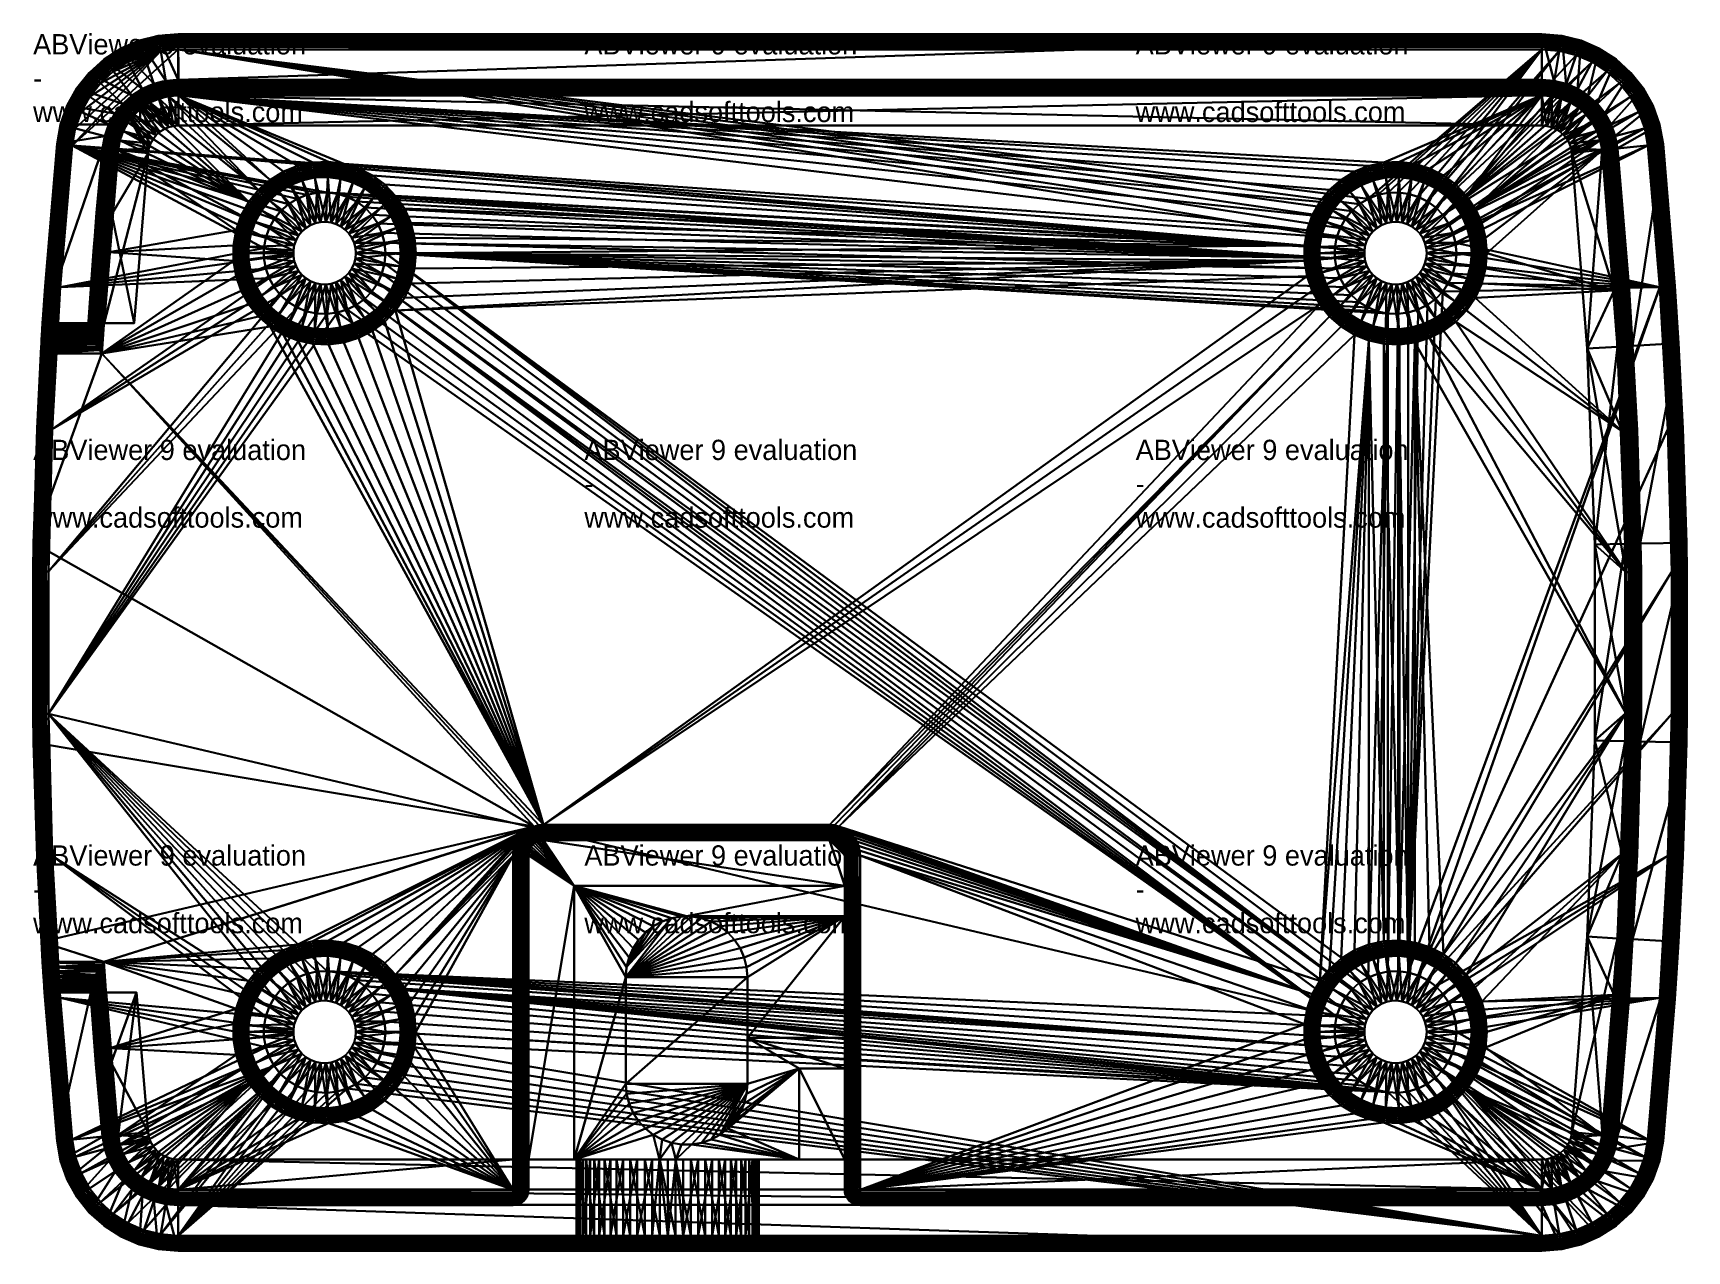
# Model space of a CAD drawing. Header units: millimetres. Extents: x 19.3 to 105.6, y 153.8 to 217.3.
import ezdxf

# ---------------------------------------------------------------- set-up
doc = ezdxf.new("R2010")
doc.units = ezdxf.units.MM
doc.layers.get('0').update_dxf_attribs({"color": 132, "linetype": 'CONTINUOUS'})

# ---------------------------------------------------------------- blocks, each defined once
blk = doc.blocks.new('ABViewer')
at = {"color": 0, "insert": (0, 0), "char_height": 0.05, "width": 0.5, "attachment_point": 1}
blk.add_mtext('ABViewer 9 evaluation - www.cadsofttools.com', dxfattribs=at)

msp = doc.modelspace()

# ---------------------------------------------------------------- linework, layer by layer
at = {"invisible_edges": 16}
for points in [[(24.824, 216.955, 20.638), (24.824, 216.955, 2.375), (23.872, 216.542, 2.375)], [(24.824, 216.955, 20.638), (23.872, 216.542, 2.375), (23.872, 216.542, 20.638)], [(24.824, 216.955, 2.375), (25.592, 214.694, 2.375), (23.872, 216.542, 2.375)], [(23.876, 216.533, 20.762), (24.824, 216.955, 20.638), (23.872, 216.542, 20.638)], [(23.876, 216.533, 20.762), (24.827, 216.946, 20.762), (24.824, 216.955, 20.638)], [(23.89, 216.508, 20.883), (24.827, 216.946, 20.762), (23.876, 216.533, 20.762)], [(23.89, 216.508, 20.883), (24.836, 216.918, 20.883), (24.827, 216.946, 20.762)], [(23.912, 216.466, 20.998), (24.836, 216.918, 20.883), (23.89, 216.508, 20.883)], [(23.912, 216.466, 20.998), (24.852, 216.873, 20.998), (24.836, 216.918, 20.883)], [(23.943, 216.408, 21.104), (24.852, 216.873, 20.998), (23.912, 216.466, 20.998)], [(23.943, 216.408, 21.104), (24.873, 216.811, 21.104), (24.852, 216.873, 20.998)], [(23.981, 216.337, 21.199), (24.873, 216.811, 21.104), (23.943, 216.408, 21.104)], [(23.981, 216.337, 21.199), (24.899, 216.735, 21.199), (24.873, 216.811, 21.104)], [(24.026, 216.253, 21.28), (24.899, 216.735, 21.199), (23.981, 216.337, 21.199)], [(24.026, 216.253, 21.28), (24.929, 216.645, 21.28), (24.899, 216.735, 21.199)], [(24.076, 216.16, 21.345), (24.929, 216.645, 21.28), (24.026, 216.253, 21.28)], [(24.076, 216.16, 21.345), (24.963, 216.545, 21.345), (24.929, 216.645, 21.28)], [(25.831, 217.207, 20.638), (25.831, 217.207, 2.375), (24.824, 216.955, 2.375)], [(25.831, 217.207, 20.638), (24.824, 216.955, 2.375), (24.824, 216.955, 20.638)], [(25.831, 217.207, 2.375), (26.22, 214.852, 2.375), (24.824, 216.955, 2.375)], [(24.827, 216.946, 20.762), (25.831, 217.207, 20.638), (24.824, 216.955, 20.638)], [(24.824, 216.955, 2.375), (26.22, 214.852, 2.375), (25.592, 214.694, 2.375)], [(24.827, 216.946, 20.762), (25.833, 217.198, 20.762), (25.831, 217.207, 20.638)], [(24.836, 216.918, 20.883), (25.833, 217.198, 20.762), (24.827, 216.946, 20.762)], [(24.836, 216.918, 20.883), (25.837, 217.169, 20.883), (25.833, 217.198, 20.762)], [(24.852, 216.873, 20.998), (25.837, 217.169, 20.883), (24.836, 216.918, 20.883)], [(24.852, 216.873, 20.998), (25.845, 217.122, 20.998), (25.837, 217.169, 20.883)], [(24.873, 216.811, 21.104), (25.845, 217.122, 20.998), (24.852, 216.873, 20.998)], [(24.873, 216.811, 21.104), (25.856, 217.058, 21.104), (25.845, 217.122, 20.998)], [(24.899, 216.735, 21.199), (25.856, 217.058, 21.104), (24.873, 216.811, 21.104)], [(24.899, 216.735, 21.199), (25.869, 216.978, 21.199), (25.856, 217.058, 21.104)], [(24.929, 216.645, 21.28), (25.869, 216.978, 21.199), (24.899, 216.735, 21.199)], [(24.929, 216.645, 21.28), (25.884, 216.884, 21.28), (25.869, 216.978, 21.199)], [(24.963, 216.545, 21.345), (25.884, 216.884, 21.28), (24.929, 216.645, 21.28)], [(24.963, 216.545, 21.345), (25.902, 216.78, 21.345), (25.884, 216.884, 21.28)], [(25, 216.436, 21.392), (25.902, 216.78, 21.345), (24.963, 216.545, 21.345)], [(25, 216.436, 21.392), (25.92, 216.666, 21.392), (25.902, 216.78, 21.345)], [(25.039, 216.321, 21.421), (25.92, 216.666, 21.392), (25, 216.436, 21.392)], [(25.039, 216.321, 21.421), (25.94, 216.547, 21.421), (25.92, 216.666, 21.392)], [(26.866, 217.292, 20.638), (26.866, 217.292, 2.375), (25.831, 217.207, 2.375)], [(26.866, 217.292, 20.638), (25.831, 217.207, 2.375), (25.831, 217.207, 20.638)], [(26.866, 217.292, 2.375), (26.866, 214.905, 2.375), (25.831, 217.207, 2.375)], [(25.833, 217.198, 20.762), (26.866, 217.292, 20.638), (25.831, 217.207, 20.638)], [(25.831, 217.207, 2.375), (26.866, 214.905, 2.375), (26.22, 214.852, 2.375)], [(25.833, 217.198, 20.762), (26.866, 217.282, 20.762), (26.866, 217.292, 20.638)], [(25.837, 217.169, 20.883), (26.866, 217.282, 20.762), (25.833, 217.198, 20.762)], [(25.837, 217.169, 20.883), (26.866, 217.253, 20.883), (26.866, 217.282, 20.762)], [(25.845, 217.122, 20.998), (26.866, 217.253, 20.883), (25.837, 217.169, 20.883)], [(25.845, 217.122, 20.998), (26.866, 217.206, 20.998), (26.866, 217.253, 20.883)], [(25.856, 217.058, 21.104), (26.866, 217.206, 20.998), (25.845, 217.122, 20.998)], [(25.856, 217.058, 21.104), (26.866, 217.141, 21.104), (26.866, 217.206, 20.998)], [(25.869, 216.978, 21.199), (26.866, 217.141, 21.104), (25.856, 217.058, 21.104)], [(25.869, 216.978, 21.199), (26.866, 217.06, 21.199), (26.866, 217.141, 21.104)], [(25.884, 216.884, 21.28), (26.866, 217.06, 21.199), (25.869, 216.978, 21.199)], [(25.884, 216.884, 21.28), (26.866, 216.965, 21.28), (26.866, 217.06, 21.199)], [(25.902, 216.78, 21.345), (26.866, 216.965, 21.28), (25.884, 216.884, 21.28)], [(25.902, 216.78, 21.345), (26.866, 216.859, 21.345), (26.866, 216.965, 21.28)], [(25.92, 216.666, 21.392), (26.866, 216.859, 21.345), (25.902, 216.78, 21.345)], [(25.92, 216.666, 21.392), (26.866, 216.744, 21.392), (26.866, 216.859, 21.345)], [(25.94, 216.547, 21.421), (26.866, 216.744, 21.392), (25.92, 216.666, 21.392)], [(25.94, 216.547, 21.421), (26.866, 216.623, 21.421), (26.866, 216.744, 21.392)], [(25.96, 216.424, 21.431), (26.866, 216.623, 21.421), (25.94, 216.547, 21.421)], [(25.96, 216.424, 21.431), (26.866, 216.498, 21.431), (26.866, 216.623, 21.421)], [(98.025, 217.292, 20.638), (98.025, 217.292, 2.375), (26.866, 217.292, 20.638)], [(26.866, 217.292, 20.638), (98.025, 217.292, 2.375), (26.866, 217.292, 2.375)], [(98.025, 217.292, 2.375), (26.877, 214.905, 2.375), (26.866, 217.292, 2.375)], [(26.866, 217.292, 2.375), (26.877, 214.905, 2.375), (26.866, 214.905, 2.375)], [(26.866, 217.282, 20.762), (98.025, 217.282, 20.762), (98.025, 217.292, 20.638)], [(26.866, 217.282, 20.762), (98.025, 217.292, 20.638), (26.866, 217.292, 20.638)], [(26.866, 217.253, 20.883), (98.025, 217.253, 20.883), (98.025, 217.282, 20.762)], [(26.866, 217.253, 20.883), (98.025, 217.282, 20.762), (26.866, 217.282, 20.762)], [(26.866, 217.206, 20.998), (98.025, 217.206, 20.998), (98.025, 217.253, 20.883)], [(26.866, 217.206, 20.998), (98.025, 217.253, 20.883), (26.866, 217.253, 20.883)], [(26.866, 217.141, 21.104), (98.025, 217.141, 21.104), (98.025, 217.206, 20.998)], [(26.866, 217.141, 21.104), (98.025, 217.206, 20.998), (26.866, 217.206, 20.998)], [(26.866, 217.06, 21.199), (98.025, 217.06, 21.199), (98.025, 217.141, 21.104)], [(26.866, 217.06, 21.199), (98.025, 217.141, 21.104), (26.866, 217.141, 21.104)], [(26.866, 216.965, 21.28), (98.025, 216.965, 21.28), (98.025, 217.06, 21.199)], [(26.866, 216.965, 21.28), (98.025, 217.06, 21.199), (26.866, 217.06, 21.199)], [(26.866, 216.859, 21.345), (98.025, 216.859, 21.345), (98.025, 216.965, 21.28)], [(26.866, 216.859, 21.345), (98.025, 216.965, 21.28), (26.866, 216.965, 21.28)], [(26.866, 216.744, 21.392), (98.025, 216.744, 21.392), (98.025, 216.859, 21.345)], [(26.866, 216.744, 21.392), (98.025, 216.859, 21.345), (26.866, 216.859, 21.345)], [(26.866, 216.623, 21.421), (98.025, 216.623, 21.421), (98.025, 216.744, 21.392)], [(26.866, 216.623, 21.421), (98.025, 216.744, 21.392), (26.866, 216.744, 21.392)], [(26.866, 216.498, 21.431), (98.025, 216.498, 21.431), (98.025, 216.623, 21.421)], [(26.866, 216.498, 21.431), (98.025, 216.623, 21.421), (26.866, 216.623, 21.421)], [(98.025, 217.292, 2.375), (98.025, 214.879, 2.375), (26.877, 214.905, 2.375)], [(99.06, 217.207, 20.638), (99.06, 217.207, 2.375), (98.025, 217.292, 2.375)], [(99.06, 217.207, 20.638), (98.025, 217.292, 2.375), (98.025, 217.292, 20.638)], [(99.06, 217.207, 2.375), (98.667, 214.827, 2.375), (98.025, 217.292, 2.375)], [(98.025, 217.292, 2.375), (98.667, 214.827, 2.375), (98.025, 214.879, 2.375)], [(98.025, 217.282, 20.762), (99.06, 217.207, 20.638), (98.025, 217.292, 20.638)], [(98.025, 217.253, 20.883), (99.058, 217.198, 20.762), (98.025, 217.282, 20.762)], [(98.025, 217.282, 20.762), (99.058, 217.198, 20.762), (99.06, 217.207, 20.638)], [(98.025, 217.206, 20.998), (99.053, 217.169, 20.883), (98.025, 217.253, 20.883)], [(98.025, 217.253, 20.883), (99.053, 217.169, 20.883), (99.058, 217.198, 20.762)], [(98.025, 217.141, 21.104), (99.046, 217.122, 20.998), (98.025, 217.206, 20.998)], [(98.025, 217.206, 20.998), (99.046, 217.122, 20.998), (99.053, 217.169, 20.883)], [(98.025, 217.06, 21.199), (99.035, 217.058, 21.104), (98.025, 217.141, 21.104)], [(98.025, 217.141, 21.104), (99.035, 217.058, 21.104), (99.046, 217.122, 20.998)], [(98.025, 216.965, 21.28), (99.022, 216.978, 21.199), (98.025, 217.06, 21.199)], [(98.025, 217.06, 21.199), (99.022, 216.978, 21.199), (99.035, 217.058, 21.104)], [(98.025, 216.965, 21.28), (99.006, 216.884, 21.28), (99.022, 216.978, 21.199)], [(98.025, 216.859, 21.345), (99.006, 216.884, 21.28), (98.025, 216.965, 21.28)], [(98.025, 216.859, 21.345), (98.989, 216.78, 21.345), (99.006, 216.884, 21.28)], [(98.025, 216.744, 21.392), (98.989, 216.78, 21.345), (98.025, 216.859, 21.345)], [(98.025, 216.744, 21.392), (98.97, 216.666, 21.392), (98.989, 216.78, 21.345)], [(98.025, 216.623, 21.421), (98.97, 216.666, 21.392), (98.025, 216.744, 21.392)], [(98.025, 216.623, 21.421), (98.951, 216.547, 21.421), (98.97, 216.666, 21.392)], [(98.025, 216.498, 21.431), (98.951, 216.547, 21.421), (98.025, 216.623, 21.421)], [(99.06, 217.207, 2.375), (99.291, 214.67, 2.375), (98.667, 214.827, 2.375)], [(98.951, 216.547, 21.421), (99.89, 216.436, 21.392), (98.97, 216.666, 21.392)], [(98.97, 216.666, 21.392), (99.927, 216.545, 21.345), (98.989, 216.78, 21.345)], [(98.97, 216.666, 21.392), (99.89, 216.436, 21.392), (99.927, 216.545, 21.345)], [(98.989, 216.78, 21.345), (99.962, 216.645, 21.28), (99.006, 216.884, 21.28)], [(98.989, 216.78, 21.345), (99.927, 216.545, 21.345), (99.962, 216.645, 21.28)], [(99.006, 216.884, 21.28), (99.992, 216.735, 21.199), (99.022, 216.978, 21.199)], [(99.006, 216.884, 21.28), (99.962, 216.645, 21.28), (99.992, 216.735, 21.199)], [(99.022, 216.978, 21.199), (100.018, 216.811, 21.104), (99.035, 217.058, 21.104)], [(99.022, 216.978, 21.199), (99.992, 216.735, 21.199), (100.018, 216.811, 21.104)], [(99.035, 217.058, 21.104), (100.039, 216.873, 20.998), (99.046, 217.122, 20.998)], [(99.035, 217.058, 21.104), (100.018, 216.811, 21.104), (100.039, 216.873, 20.998)], [(99.046, 217.122, 20.998), (100.054, 216.918, 20.883), (99.053, 217.169, 20.883)], [(99.046, 217.122, 20.998), (100.039, 216.873, 20.998), (100.054, 216.918, 20.883)], [(99.053, 217.169, 20.883), (100.064, 216.946, 20.762), (99.058, 217.198, 20.762)], [(99.053, 217.169, 20.883), (100.054, 216.918, 20.883), (100.064, 216.946, 20.762)], [(99.058, 217.198, 20.762), (100.067, 216.955, 20.638), (99.06, 217.207, 20.638)], [(99.058, 217.198, 20.762), (100.064, 216.946, 20.762), (100.067, 216.955, 20.638)], [(100.067, 216.955, 20.638), (100.067, 216.955, 2.375), (99.06, 217.207, 2.375)], [(100.067, 216.955, 20.638), (99.06, 217.207, 2.375), (99.06, 217.207, 20.638)], [(100.067, 216.955, 2.375), (99.291, 214.67, 2.375), (99.06, 217.207, 2.375)], [(100.067, 216.955, 2.375), (99.881, 214.414, 2.375), (99.291, 214.67, 2.375)], [(101.019, 216.542, 2.375), (99.881, 214.414, 2.375), (100.067, 216.955, 2.375)], [(99.927, 216.545, 21.345), (100.865, 216.253, 21.28), (99.962, 216.645, 21.28)], [(99.962, 216.645, 21.28), (100.91, 216.337, 21.199), (99.992, 216.735, 21.199)], [(99.962, 216.645, 21.28), (100.865, 216.253, 21.28), (100.91, 216.337, 21.199)], [(99.992, 216.735, 21.199), (100.948, 216.408, 21.104), (100.018, 216.811, 21.104)], [(99.992, 216.735, 21.199), (100.91, 216.337, 21.199), (100.948, 216.408, 21.104)], [(100.018, 216.811, 21.104), (100.978, 216.466, 20.998), (100.039, 216.873, 20.998)], [(100.018, 216.811, 21.104), (100.948, 216.408, 21.104), (100.978, 216.466, 20.998)], [(100.039, 216.873, 20.998), (101.001, 216.508, 20.883), (100.054, 216.918, 20.883)], [(100.039, 216.873, 20.998), (100.978, 216.466, 20.998), (101.001, 216.508, 20.883)], [(100.054, 216.918, 20.883), (101.015, 216.533, 20.762), (100.064, 216.946, 20.762)], [(100.054, 216.918, 20.883), (101.001, 216.508, 20.883), (101.015, 216.533, 20.762)], [(100.064, 216.946, 20.762), (101.019, 216.542, 20.638), (100.067, 216.955, 20.638)], [(100.064, 216.946, 20.762), (101.015, 216.533, 20.762), (101.019, 216.542, 20.638)], [(101.019, 216.542, 20.638), (101.019, 216.542, 2.375), (100.067, 216.955, 2.375)], [(101.019, 216.542, 20.638), (100.067, 216.955, 2.375), (100.067, 216.955, 20.638)], [(26.866, 216.498, 21.431), (25.96, 216.424, 21.431), (21.336, 211.484, 21.431)], [(87.313, 206.662, 21.431), (26.866, 216.498, 21.431), (21.336, 211.484, 21.431)], [(25.96, 216.424, 21.431), (21.498, 212.378, 21.431), (21.336, 211.484, 21.431)], [(25.96, 216.424, 21.431), (21.804, 213.233, 21.431), (21.498, 212.378, 21.431)], [(22.245, 214.028, 21.431), (21.804, 213.233, 21.431), (25.96, 216.424, 21.431)], [(22.999, 215.979, 20.638), (22.999, 215.979, 2.375), (22.23, 215.282, 2.375)], [(22.999, 215.979, 20.638), (22.23, 215.282, 2.375), (22.23, 215.282, 20.638)], [(22.999, 215.979, 2.375), (24.453, 214.085, 2.375), (22.23, 215.282, 2.375)], [(22.237, 215.275, 20.762), (22.999, 215.979, 20.638), (22.23, 215.282, 20.638)], [(22.237, 215.275, 20.762), (23.005, 215.971, 20.762), (22.999, 215.979, 20.638)], [(22.258, 215.255, 20.883), (23.005, 215.971, 20.762), (22.237, 215.275, 20.762)], [(25.96, 216.424, 21.431), (22.809, 214.739, 21.431), (22.245, 214.028, 21.431)], [(22.258, 215.255, 20.883), (23.023, 215.948, 20.883), (23.005, 215.971, 20.762)], [(22.293, 215.223, 20.998), (23.023, 215.948, 20.883), (22.258, 215.255, 20.883)], [(22.293, 215.223, 20.998), (23.052, 215.911, 20.998), (23.023, 215.948, 20.883)], [(22.341, 215.178, 21.104), (23.052, 215.911, 20.998), (22.293, 215.223, 20.998)], [(22.341, 215.178, 21.104), (23.091, 215.859, 21.104), (23.052, 215.911, 20.998)], [(22.4, 215.123, 21.199), (23.091, 215.859, 21.104), (22.341, 215.178, 21.104)], [(22.4, 215.123, 21.199), (23.141, 215.795, 21.199), (23.091, 215.859, 21.104)], [(22.469, 215.058, 21.28), (23.141, 215.795, 21.199), (22.4, 215.123, 21.199)], [(22.469, 215.058, 21.28), (23.198, 215.72, 21.28), (23.141, 215.795, 21.199)], [(25.96, 216.424, 21.431), (23.482, 215.35, 21.431), (22.809, 214.739, 21.431)], [(23.872, 216.542, 20.638), (23.872, 216.542, 2.375), (22.999, 215.979, 2.375)], [(23.872, 216.542, 20.638), (22.999, 215.979, 2.375), (22.999, 215.979, 20.638)], [(23.872, 216.542, 2.375), (24.997, 214.436, 2.375), (22.999, 215.979, 2.375)], [(23.005, 215.971, 20.762), (23.872, 216.542, 20.638), (22.999, 215.979, 20.638)], [(22.999, 215.979, 2.375), (24.997, 214.436, 2.375), (24.453, 214.085, 2.375)], [(23.005, 215.971, 20.762), (23.876, 216.533, 20.762), (23.872, 216.542, 20.638)], [(23.023, 215.948, 20.883), (23.876, 216.533, 20.762), (23.005, 215.971, 20.762)], [(23.023, 215.948, 20.883), (23.89, 216.508, 20.883), (23.876, 216.533, 20.762)], [(23.052, 215.911, 20.998), (23.89, 216.508, 20.883), (23.023, 215.948, 20.883)], [(23.052, 215.911, 20.998), (23.912, 216.466, 20.998), (23.89, 216.508, 20.883)], [(23.091, 215.859, 21.104), (23.912, 216.466, 20.998), (23.052, 215.911, 20.998)], [(23.091, 215.859, 21.104), (23.943, 216.408, 21.104), (23.912, 216.466, 20.998)], [(23.141, 215.795, 21.199), (23.943, 216.408, 21.104), (23.091, 215.859, 21.104)], [(23.141, 215.795, 21.199), (23.981, 216.337, 21.199), (23.943, 216.408, 21.104)], [(23.198, 215.72, 21.28), (23.981, 216.337, 21.199), (23.141, 215.795, 21.199)], [(23.198, 215.72, 21.28), (24.026, 216.253, 21.28), (23.981, 216.337, 21.199)], [(23.263, 215.635, 21.345), (24.026, 216.253, 21.28), (23.198, 215.72, 21.28)], [(23.263, 215.635, 21.345), (24.076, 216.16, 21.345), (24.026, 216.253, 21.28)], [(23.333, 215.544, 21.392), (24.076, 216.16, 21.345), (23.263, 215.635, 21.345)], [(23.333, 215.544, 21.392), (24.13, 216.058, 21.392), (24.076, 216.16, 21.345)], [(23.407, 215.448, 21.421), (24.13, 216.058, 21.392), (23.333, 215.544, 21.392)], [(23.407, 215.448, 21.421), (24.187, 215.951, 21.421), (24.13, 216.058, 21.392)], [(23.482, 215.35, 21.431), (24.187, 215.951, 21.421), (23.407, 215.448, 21.421)], [(24.246, 215.842, 21.431), (23.482, 215.35, 21.431), (25.96, 216.424, 21.431)], [(23.482, 215.35, 21.431), (24.246, 215.842, 21.431), (24.187, 215.951, 21.421)], [(23.872, 216.542, 2.375), (25.592, 214.694, 2.375), (24.997, 214.436, 2.375)], [(24.13, 216.058, 21.392), (24.963, 216.545, 21.345), (24.076, 216.16, 21.345)], [(24.13, 216.058, 21.392), (25, 216.436, 21.392), (24.963, 216.545, 21.345)], [(24.187, 215.951, 21.421), (25, 216.436, 21.392), (24.13, 216.058, 21.392)], [(24.187, 215.951, 21.421), (25.039, 216.321, 21.421), (25, 216.436, 21.392)], [(24.246, 215.842, 21.431), (25.039, 216.321, 21.421), (24.187, 215.951, 21.421)], [(25.96, 216.424, 21.431), (25.079, 216.203, 21.431), (24.246, 215.842, 21.431)], [(24.246, 215.842, 21.431), (25.079, 216.203, 21.431), (25.039, 216.321, 21.421)], [(25.079, 216.203, 21.431), (25.94, 216.547, 21.421), (25.039, 216.321, 21.421)], [(25.079, 216.203, 21.431), (25.96, 216.424, 21.431), (25.94, 216.547, 21.421)], [(87.492, 207.17, 21.431), (87.755, 207.64, 21.431), (26.866, 216.498, 21.431)], [(26.866, 216.498, 21.431), (87.755, 207.64, 21.431), (88.093, 208.059, 21.431)], [(88.093, 208.059, 21.431), (88.497, 208.415, 21.431), (26.866, 216.498, 21.431)], [(26.866, 216.498, 21.431), (88.497, 208.415, 21.431), (88.956, 208.697, 21.431)], [(26.866, 216.498, 21.431), (88.956, 208.697, 21.431), (98.025, 216.498, 21.431)], [(87.492, 207.17, 21.431), (26.866, 216.498, 21.431), (87.313, 206.662, 21.431)], [(98.025, 216.498, 21.431), (88.956, 208.697, 21.431), (89.456, 208.898, 21.431)], [(98.025, 216.498, 21.431), (89.456, 208.898, 21.431), (89.982, 209.011, 21.431)], [(89.982, 209.011, 21.431), (90.52, 209.034, 21.431), (98.025, 216.498, 21.431)], [(98.025, 216.498, 21.431), (90.52, 209.034, 21.431), (91.054, 208.966, 21.431)], [(91.054, 208.966, 21.431), (91.569, 208.808, 21.431), (98.025, 216.498, 21.431)], [(98.025, 216.498, 21.431), (91.569, 208.808, 21.431), (92.05, 208.566, 21.431)], [(98.025, 216.498, 21.431), (92.05, 208.566, 21.431), (98.93, 216.424, 21.431)], [(98.93, 216.424, 21.431), (92.05, 208.566, 21.431), (92.483, 208.246, 21.431)], [(98.93, 216.424, 21.431), (92.483, 208.246, 21.431), (99.812, 216.203, 21.431)], [(99.812, 216.203, 21.431), (92.483, 208.246, 21.431), (100.645, 215.842, 21.431)], [(100.645, 215.842, 21.431), (92.483, 208.246, 21.431), (92.856, 207.857, 21.431)], [(100.645, 215.842, 21.431), (92.856, 207.857, 21.431), (101.408, 215.35, 21.431)], [(98.025, 216.498, 21.431), (98.93, 216.424, 21.431), (98.951, 216.547, 21.421)], [(98.93, 216.424, 21.431), (99.851, 216.321, 21.421), (98.951, 216.547, 21.421)], [(98.93, 216.424, 21.431), (99.812, 216.203, 21.431), (99.851, 216.321, 21.421)], [(98.951, 216.547, 21.421), (99.851, 216.321, 21.421), (99.89, 216.436, 21.392)], [(99.812, 216.203, 21.431), (100.704, 215.951, 21.421), (99.851, 216.321, 21.421)], [(99.812, 216.203, 21.431), (100.645, 215.842, 21.431), (100.704, 215.951, 21.421)], [(99.851, 216.321, 21.421), (100.761, 216.058, 21.392), (99.89, 216.436, 21.392)], [(99.851, 216.321, 21.421), (100.704, 215.951, 21.421), (100.761, 216.058, 21.392)], [(101.019, 216.542, 2.375), (100.422, 214.065, 2.375), (99.881, 214.414, 2.375)], [(99.89, 216.436, 21.392), (100.815, 216.16, 21.345), (99.927, 216.545, 21.345)], [(99.89, 216.436, 21.392), (100.761, 216.058, 21.392), (100.815, 216.16, 21.345)], [(99.927, 216.545, 21.345), (100.815, 216.16, 21.345), (100.865, 216.253, 21.28)], [(101.892, 215.979, 2.375), (100.422, 214.065, 2.375), (101.019, 216.542, 2.375)], [(101.892, 215.979, 2.375), (100.899, 213.633, 2.375), (100.422, 214.065, 2.375)], [(100.645, 215.842, 21.431), (101.484, 215.448, 21.421), (100.704, 215.951, 21.421)], [(100.645, 215.842, 21.431), (101.408, 215.35, 21.431), (101.484, 215.448, 21.421)], [(100.704, 215.951, 21.421), (101.558, 215.544, 21.392), (100.761, 216.058, 21.392)], [(100.704, 215.951, 21.421), (101.484, 215.448, 21.421), (101.558, 215.544, 21.392)], [(100.761, 216.058, 21.392), (101.628, 215.635, 21.345), (100.815, 216.16, 21.345)], [(100.761, 216.058, 21.392), (101.558, 215.544, 21.392), (101.628, 215.635, 21.345)], [(100.815, 216.16, 21.345), (101.692, 215.72, 21.28), (100.865, 216.253, 21.28)], [(100.815, 216.16, 21.345), (101.628, 215.635, 21.345), (101.692, 215.72, 21.28)], [(100.865, 216.253, 21.28), (101.75, 215.795, 21.199), (100.91, 216.337, 21.199)], [(100.865, 216.253, 21.28), (101.692, 215.72, 21.28), (101.75, 215.795, 21.199)], [(102.661, 215.282, 2.375), (100.899, 213.633, 2.375), (101.892, 215.979, 2.375)], [(100.91, 216.337, 21.199), (101.799, 215.859, 21.104), (100.948, 216.408, 21.104)], [(100.91, 216.337, 21.199), (101.75, 215.795, 21.199), (101.799, 215.859, 21.104)], [(100.948, 216.408, 21.104), (101.839, 215.911, 20.998), (100.978, 216.466, 20.998)], [(100.948, 216.408, 21.104), (101.799, 215.859, 21.104), (101.839, 215.911, 20.998)], [(100.978, 216.466, 20.998), (101.868, 215.948, 20.883), (101.001, 216.508, 20.883)], [(100.978, 216.466, 20.998), (101.839, 215.911, 20.998), (101.868, 215.948, 20.883)], [(101.001, 216.508, 20.883), (101.886, 215.971, 20.762), (101.015, 216.533, 20.762)], [(101.001, 216.508, 20.883), (101.868, 215.948, 20.883), (101.886, 215.971, 20.762)], [(101.015, 216.533, 20.762), (101.892, 215.979, 20.638), (101.019, 216.542, 20.638)], [(101.015, 216.533, 20.762), (101.886, 215.971, 20.762), (101.892, 215.979, 20.638)], [(101.892, 215.979, 20.638), (101.892, 215.979, 2.375), (101.019, 216.542, 2.375)], [(101.892, 215.979, 20.638), (101.019, 216.542, 2.375), (101.019, 216.542, 20.638)], [(101.692, 215.72, 21.28), (102.491, 215.123, 21.199), (101.75, 215.795, 21.199)], [(101.75, 215.795, 21.199), (102.55, 215.178, 21.104), (101.799, 215.859, 21.104)], [(101.75, 215.795, 21.199), (102.491, 215.123, 21.199), (102.55, 215.178, 21.104)], [(101.799, 215.859, 21.104), (102.598, 215.223, 20.998), (101.839, 215.911, 20.998)], [(101.799, 215.859, 21.104), (102.55, 215.178, 21.104), (102.598, 215.223, 20.998)], [(101.839, 215.911, 20.998), (102.632, 215.255, 20.883), (101.868, 215.948, 20.883)], [(101.839, 215.911, 20.998), (102.598, 215.223, 20.998), (102.632, 215.255, 20.883)], [(101.868, 215.948, 20.883), (102.654, 215.275, 20.762), (101.886, 215.971, 20.762)], [(101.868, 215.948, 20.883), (102.632, 215.255, 20.883), (102.654, 215.275, 20.762)], [(101.886, 215.971, 20.762), (102.661, 215.282, 20.638), (101.892, 215.979, 20.638)], [(101.886, 215.971, 20.762), (102.654, 215.275, 20.762), (102.661, 215.282, 20.638)], [(102.661, 215.282, 20.638), (102.661, 215.282, 2.375), (101.892, 215.979, 2.375)], [(102.661, 215.282, 20.638), (101.892, 215.979, 2.375), (101.892, 215.979, 20.638)], [(22.23, 215.282, 20.638), (22.23, 215.282, 2.375), (21.585, 214.468, 2.375)], [(22.23, 215.282, 20.638), (21.585, 214.468, 2.375), (21.585, 214.468, 20.638)], [(22.23, 215.282, 2.375), (23.973, 213.65, 2.375), (21.585, 214.468, 2.375)], [(21.593, 214.463, 20.762), (22.23, 215.282, 20.638), (21.585, 214.468, 20.638)], [(21.593, 214.463, 20.762), (22.237, 215.275, 20.762), (22.23, 215.282, 20.638)], [(21.617, 214.447, 20.883), (22.237, 215.275, 20.762), (21.593, 214.463, 20.762)], [(21.617, 214.447, 20.883), (22.258, 215.255, 20.883), (22.237, 215.275, 20.762)], [(21.657, 214.42, 20.998), (22.258, 215.255, 20.883), (21.617, 214.447, 20.883)], [(21.657, 214.42, 20.998), (22.293, 215.223, 20.998), (22.258, 215.255, 20.883)], [(21.711, 214.384, 21.104), (22.293, 215.223, 20.998), (21.657, 214.42, 20.998)], [(21.711, 214.384, 21.104), (22.341, 215.178, 21.104), (22.293, 215.223, 20.998)], [(21.778, 214.339, 21.199), (22.341, 215.178, 21.104), (21.711, 214.384, 21.104)], [(21.778, 214.339, 21.199), (22.4, 215.123, 21.199), (22.341, 215.178, 21.104)], [(21.857, 214.287, 21.28), (22.4, 215.123, 21.199), (21.778, 214.339, 21.199)], [(21.857, 214.287, 21.28), (22.469, 215.058, 21.28), (22.4, 215.123, 21.199)], [(21.945, 214.228, 21.345), (22.469, 215.058, 21.28), (21.857, 214.287, 21.28)], [(21.945, 214.228, 21.345), (22.546, 214.986, 21.345), (22.469, 215.058, 21.28)], [(22.041, 214.164, 21.392), (22.546, 214.986, 21.345), (21.945, 214.228, 21.345)], [(22.041, 214.164, 21.392), (22.63, 214.907, 21.392), (22.546, 214.986, 21.345)], [(22.142, 214.097, 21.421), (22.63, 214.907, 21.392), (22.041, 214.164, 21.392)], [(22.142, 214.097, 21.421), (22.719, 214.824, 21.421), (22.63, 214.907, 21.392)], [(22.23, 215.282, 2.375), (24.453, 214.085, 2.375), (23.973, 213.65, 2.375)], [(22.546, 214.986, 21.345), (23.198, 215.72, 21.28), (22.469, 215.058, 21.28)], [(22.546, 214.986, 21.345), (23.263, 215.635, 21.345), (23.198, 215.72, 21.28)], [(22.63, 214.907, 21.392), (23.263, 215.635, 21.345), (22.546, 214.986, 21.345)], [(22.63, 214.907, 21.392), (23.333, 215.544, 21.392), (23.263, 215.635, 21.345)], [(22.719, 214.824, 21.421), (23.333, 215.544, 21.392), (22.63, 214.907, 21.392)], [(22.719, 214.824, 21.421), (23.407, 215.448, 21.421), (23.333, 215.544, 21.392)], [(22.809, 214.739, 21.431), (23.407, 215.448, 21.421), (22.719, 214.824, 21.421)], [(22.809, 214.739, 21.431), (23.482, 215.35, 21.431), (23.407, 215.448, 21.421)], [(26.22, 214.852, 18.25), (26.22, 214.852, 2.375), (26.866, 214.905, 2.375)], [(26.22, 214.852, 18.25), (26.866, 214.905, 2.375), (26.866, 214.905, 18.25)], [(26.22, 214.852, 18.25), (26.866, 214.905, 18.25), (26.866, 214.895, 18.374)], [(26.22, 214.852, 18.25), (26.866, 214.895, 18.374), (26.222, 214.842, 18.374)], [(26.222, 214.842, 18.374), (26.866, 214.895, 18.374), (26.866, 214.866, 18.495)], [(26.877, 214.905, 2.375), (26.877, 214.879, 2.375), (26.23, 214.851, 2.375)], [(26.23, 214.851, 2.375), (26.23, 214.851, 5.271), (26.877, 214.905, 2.375)], [(26.877, 214.905, 2.375), (26.23, 214.851, 5.271), (26.324, 214.859, 5.312)], [(26.23, 214.851, 2.375), (26.877, 214.879, 2.375), (26.234, 214.826, 2.375)], [(26.877, 214.879, 2.375), (26.877, 214.879, 0.787), (26.234, 214.826, 0.787)], [(26.877, 214.879, 2.375), (26.234, 214.826, 0.787), (26.234, 214.826, 2.375)], [(26.877, 214.879, 0.787), (26.877, 214.092), (26.234, 214.826, 0.787)], [(26.877, 214.905, 2.375), (26.324, 214.859, 5.312), (26.6, 214.886, 5.434)], [(98.025, 214.895, 5.432), (26.6, 214.886, 5.434), (26.324, 214.859, 5.312)], [(98.025, 214.895, 5.432), (26.324, 214.859, 5.312), (98.025, 214.866, 5.311)], [(26.6, 214.886, 5.434), (26.791, 214.904, 5.517), (26.877, 214.905, 2.375)], [(26.791, 214.904, 5.517), (26.6, 214.886, 5.434), (98.025, 214.895, 5.432)], [(26.877, 214.905, 2.375), (26.791, 214.904, 5.517), (26.866, 214.905, 5.551)], [(98.025, 214.895, 5.432), (26.866, 214.905, 5.551), (26.791, 214.904, 5.517)], [(98.025, 214.905, 18.25), (26.866, 214.905, 18.25), (26.877, 214.905, 5.556)], [(26.877, 214.905, 5.556), (26.866, 214.905, 18.25), (26.866, 214.905, 2.375)], [(26.877, 214.905, 5.556), (26.866, 214.905, 2.375), (26.877, 214.905, 2.375)], [(26.877, 214.905, 2.375), (26.866, 214.905, 5.551), (26.877, 214.905, 5.556)], [(98.025, 214.895, 5.432), (26.877, 214.905, 5.556), (26.866, 214.905, 5.551)], [(98.025, 214.895, 18.374), (26.866, 214.895, 18.374), (26.866, 214.905, 18.25)], [(98.025, 214.895, 18.374), (26.866, 214.905, 18.25), (98.025, 214.905, 18.25)], [(98.025, 214.866, 18.495), (26.866, 214.866, 18.495), (26.866, 214.895, 18.374)], [(98.025, 214.866, 18.495), (26.866, 214.895, 18.374), (98.025, 214.895, 18.374)], [(26.877, 214.905, 2.375), (98.025, 214.879, 2.375), (26.877, 214.879, 2.375)], [(26.877, 214.905, 5.556), (98.025, 214.905, 5.556), (98.025, 214.905, 18.25)], [(98.025, 214.905, 5.556), (26.877, 214.905, 5.556), (98.025, 214.895, 5.432)], [(26.877, 214.879, 0.787), (26.877, 214.879, 2.375), (98.025, 214.879, 0.787)], [(98.025, 214.879, 0.787), (26.877, 214.879, 2.375), (98.025, 214.879, 2.375)], [(98.025, 214.879, 0.787), (98.025, 214.092), (26.877, 214.879, 0.787)], [(26.877, 214.879, 0.787), (98.025, 214.092), (26.877, 214.092)], [(92.856, 207.857, 21.431), (102.081, 214.739, 21.431), (101.408, 215.35, 21.431)], [(98.025, 214.905, 18.25), (98.025, 214.905, 5.556), (98.671, 214.852, 5.556)], [(98.025, 214.905, 18.25), (98.671, 214.852, 5.556), (98.671, 214.852, 18.25)], [(98.025, 214.895, 5.432), (98.671, 214.852, 5.556), (98.025, 214.905, 5.556)], [(98.025, 214.905, 18.25), (98.671, 214.852, 18.25), (98.669, 214.842, 18.374)], [(98.025, 214.905, 18.25), (98.669, 214.842, 18.374), (98.025, 214.895, 18.374)], [(98.025, 214.866, 5.311), (98.669, 214.842, 5.432), (98.025, 214.895, 5.432)], [(98.025, 214.895, 5.432), (98.669, 214.842, 5.432), (98.671, 214.852, 5.556)], [(98.025, 214.895, 18.374), (98.669, 214.842, 18.374), (98.664, 214.813, 18.495)], [(98.025, 214.895, 18.374), (98.664, 214.813, 18.495), (98.025, 214.866, 18.495)], [(98.667, 214.827, 2.375), (98.667, 214.827, 0.787), (98.025, 214.879, 0.787)], [(98.667, 214.827, 2.375), (98.025, 214.879, 0.787), (98.025, 214.879, 2.375)], [(98.667, 214.827, 0.787), (98.538, 214.05), (98.025, 214.879, 0.787)], [(98.025, 214.879, 0.787), (98.538, 214.05), (98.025, 214.092)], [(102.661, 215.282, 2.375), (101.299, 213.128, 2.375), (100.899, 213.633, 2.375)], [(103.306, 214.468, 2.375), (101.299, 213.128, 2.375), (102.661, 215.282, 2.375)], [(101.408, 215.35, 21.431), (102.172, 214.824, 21.421), (101.484, 215.448, 21.421)], [(101.408, 215.35, 21.431), (102.081, 214.739, 21.431), (102.172, 214.824, 21.421)], [(101.484, 215.448, 21.421), (102.26, 214.907, 21.392), (101.558, 215.544, 21.392)], [(101.484, 215.448, 21.421), (102.172, 214.824, 21.421), (102.26, 214.907, 21.392)], [(101.558, 215.544, 21.392), (102.344, 214.986, 21.345), (101.628, 215.635, 21.345)], [(101.558, 215.544, 21.392), (102.26, 214.907, 21.392), (102.344, 214.986, 21.345)], [(101.628, 215.635, 21.345), (102.422, 215.058, 21.28), (101.692, 215.72, 21.28)], [(101.628, 215.635, 21.345), (102.344, 214.986, 21.345), (102.422, 215.058, 21.28)], [(101.692, 215.72, 21.28), (102.422, 215.058, 21.28), (102.491, 215.123, 21.199)], [(102.172, 214.824, 21.421), (102.85, 214.164, 21.392), (102.26, 214.907, 21.392)], [(102.26, 214.907, 21.392), (102.945, 214.228, 21.345), (102.344, 214.986, 21.345)], [(102.26, 214.907, 21.392), (102.85, 214.164, 21.392), (102.945, 214.228, 21.345)], [(102.344, 214.986, 21.345), (103.034, 214.287, 21.28), (102.422, 215.058, 21.28)], [(102.344, 214.986, 21.345), (102.945, 214.228, 21.345), (103.034, 214.287, 21.28)], [(102.422, 215.058, 21.28), (103.113, 214.339, 21.199), (102.491, 215.123, 21.199)], [(102.422, 215.058, 21.28), (103.034, 214.287, 21.28), (103.113, 214.339, 21.199)], [(102.491, 215.123, 21.199), (103.18, 214.384, 21.104), (102.55, 215.178, 21.104)], [(102.491, 215.123, 21.199), (103.113, 214.339, 21.199), (103.18, 214.384, 21.104)], [(102.55, 215.178, 21.104), (103.234, 214.42, 20.998), (102.598, 215.223, 20.998)], [(102.55, 215.178, 21.104), (103.18, 214.384, 21.104), (103.234, 214.42, 20.998)], [(102.598, 215.223, 20.998), (103.274, 214.447, 20.883), (102.632, 215.255, 20.883)], [(102.598, 215.223, 20.998), (103.234, 214.42, 20.998), (103.274, 214.447, 20.883)], [(102.632, 215.255, 20.883), (103.298, 214.463, 20.762), (102.654, 215.275, 20.762)], [(102.632, 215.255, 20.883), (103.274, 214.447, 20.883), (103.298, 214.463, 20.762)], [(102.654, 215.275, 20.762), (103.306, 214.468, 20.638), (102.661, 215.282, 20.638)], [(102.654, 215.275, 20.762), (103.298, 214.463, 20.762), (103.306, 214.468, 20.638)], [(103.306, 214.468, 20.638), (103.306, 214.468, 2.375), (102.661, 215.282, 2.375)], [(103.306, 214.468, 20.638), (102.661, 215.282, 2.375), (102.661, 215.282, 20.638)], [(21.585, 214.468, 20.638), (21.585, 214.468, 2.375), (21.081, 213.561, 2.375)], [(21.585, 214.468, 20.638), (21.081, 213.561, 2.375), (21.081, 213.561, 20.638)], [(21.585, 214.468, 2.375), (23.57, 213.143, 2.375), (21.081, 213.561, 2.375)], [(21.09, 213.557, 20.762), (21.585, 214.468, 20.638), (21.081, 213.561, 20.638)], [(21.09, 213.557, 20.762), (21.593, 214.463, 20.762), (21.585, 214.468, 20.638)], [(21.116, 213.545, 20.883), (21.593, 214.463, 20.762), (21.09, 213.557, 20.762)], [(21.116, 213.545, 20.883), (21.617, 214.447, 20.883), (21.593, 214.463, 20.762)], [(21.16, 213.525, 20.998), (21.617, 214.447, 20.883), (21.116, 213.545, 20.883)], [(21.16, 213.525, 20.998), (21.657, 214.42, 20.998), (21.617, 214.447, 20.883)], [(21.219, 213.498, 21.104), (21.657, 214.42, 20.998), (21.16, 213.525, 20.998)], [(21.219, 213.498, 21.104), (21.711, 214.384, 21.104), (21.657, 214.42, 20.998)], [(21.293, 213.465, 21.199), (21.711, 214.384, 21.104), (21.219, 213.498, 21.104)], [(21.293, 213.465, 21.199), (21.778, 214.339, 21.199), (21.711, 214.384, 21.104)], [(21.379, 213.426, 21.28), (21.778, 214.339, 21.199), (21.293, 213.465, 21.199)], [(21.379, 213.426, 21.28), (21.857, 214.287, 21.28), (21.778, 214.339, 21.199)], [(21.476, 213.382, 21.345), (21.857, 214.287, 21.28), (21.379, 213.426, 21.28)], [(21.476, 213.382, 21.345), (21.945, 214.228, 21.345), (21.857, 214.287, 21.28)], [(21.58, 213.335, 21.392), (21.945, 214.228, 21.345), (21.476, 213.382, 21.345)], [(21.58, 213.335, 21.392), (22.041, 214.164, 21.392), (21.945, 214.228, 21.345)], [(21.691, 213.285, 21.421), (22.041, 214.164, 21.392), (21.58, 213.335, 21.392)], [(21.585, 214.468, 2.375), (23.973, 213.65, 2.375), (23.57, 213.143, 2.375)], [(21.691, 213.285, 21.421), (22.142, 214.097, 21.421), (22.041, 214.164, 21.392)], [(21.804, 213.233, 21.431), (22.142, 214.097, 21.421), (21.691, 213.285, 21.421)], [(21.804, 213.233, 21.431), (22.245, 214.028, 21.431), (22.142, 214.097, 21.421)], [(22.245, 214.028, 21.431), (22.719, 214.824, 21.421), (22.142, 214.097, 21.421)], [(22.245, 214.028, 21.431), (22.809, 214.739, 21.431), (22.719, 214.824, 21.421)], [(23.973, 213.65, 18.25), (23.973, 213.65, 2.375), (24.453, 214.085, 2.375)], [(23.973, 213.65, 18.25), (24.453, 214.085, 2.375), (24.453, 214.085, 18.25)], [(23.973, 213.65, 18.25), (24.453, 214.085, 18.25), (24.459, 214.077, 18.374)], [(23.973, 213.65, 18.25), (24.459, 214.077, 18.374), (23.98, 213.643, 18.374)], [(23.975, 213.646, 4.763), (25.718, 212.014, 4.763), (24.457, 214.083, 4.763)], [(24.457, 214.083, 2.375), (24.472, 214.062, 2.375), (23.975, 213.646, 2.375)], [(24.457, 214.083, 4.763), (24.457, 214.083, 2.375), (23.975, 213.646, 2.375)], [(24.457, 214.083, 4.763), (23.975, 213.646, 2.375), (23.975, 213.646, 4.763)], [(23.975, 213.646, 2.375), (24.472, 214.062, 2.375), (23.994, 213.629, 2.375)], [(23.98, 213.643, 18.374), (24.459, 214.077, 18.374), (24.477, 214.054, 18.495)], [(23.98, 213.643, 18.374), (24.477, 214.054, 18.495), (24.001, 213.624, 18.495)], [(24.472, 214.062, 2.375), (24.472, 214.062, 0.787), (23.994, 213.629, 0.787)], [(24.472, 214.062, 2.375), (23.994, 213.629, 0.787), (23.994, 213.629, 2.375)], [(24.472, 214.062, 0.787), (24.952, 213.438), (23.994, 213.629, 0.787)], [(24.001, 213.624, 18.495), (24.477, 214.054, 18.495), (24.506, 214.017, 18.61)], [(24.001, 213.624, 18.495), (24.506, 214.017, 18.61), (24.036, 213.591, 18.61)], [(24.036, 213.591, 18.61), (24.506, 214.017, 18.61), (24.545, 213.965, 18.716)], [(24.453, 214.085, 18.25), (24.453, 214.085, 2.375), (24.997, 214.436, 2.375)], [(24.453, 214.085, 18.25), (24.997, 214.436, 2.375), (24.997, 214.436, 18.25)], [(24.453, 214.085, 18.25), (24.997, 214.436, 18.25), (25.002, 214.428, 18.374)], [(24.453, 214.085, 18.25), (25.002, 214.428, 18.374), (24.459, 214.077, 18.374)], [(25.003, 214.435, 2.375), (25.015, 214.412, 2.375), (24.457, 214.083, 2.375)], [(24.457, 214.083, 2.375), (24.675, 214.234, 4.778), (25.003, 214.435, 2.375)], [(24.457, 214.083, 2.375), (25.015, 214.412, 2.375), (24.472, 214.062, 2.375)], [(24.457, 214.083, 2.375), (24.494, 214.111, 4.763), (24.675, 214.234, 4.778)], [(24.457, 214.083, 4.763), (25.911, 212.189, 4.763), (24.494, 214.111, 4.763)], [(24.494, 214.111, 4.763), (24.457, 214.083, 2.375), (24.457, 214.083, 4.763)], [(24.457, 214.083, 4.763), (25.718, 212.014, 4.763), (25.911, 212.189, 4.763)], [(24.459, 214.077, 18.374), (25.002, 214.428, 18.374), (25.016, 214.402, 18.495)], [(24.459, 214.077, 18.374), (25.016, 214.402, 18.495), (24.477, 214.054, 18.495)], [(25.015, 214.412, 2.375), (25.015, 214.412, 0.787), (24.472, 214.062, 0.787)], [(25.015, 214.412, 2.375), (24.472, 214.062, 0.787), (24.472, 214.062, 2.375)], [(25.015, 214.412, 0.787), (25.386, 213.718), (24.472, 214.062, 0.787)], [(24.472, 214.062, 0.787), (25.386, 213.718), (24.952, 213.438)], [(24.477, 214.054, 18.495), (25.016, 214.402, 18.495), (25.038, 214.36, 18.61)], [(24.477, 214.054, 18.495), (25.038, 214.36, 18.61), (24.506, 214.017, 18.61)], [(98.025, 214.111, 4.763), (98.025, 214.235, 4.772), (24.494, 214.111, 4.763)], [(24.494, 214.111, 4.763), (98.025, 214.235, 4.772), (24.675, 214.234, 4.778)], [(24.494, 214.111, 4.763), (25.911, 212.189, 4.763), (26.129, 212.329, 4.763)], [(24.494, 214.111, 4.763), (26.129, 212.329, 4.763), (26.367, 212.433, 4.763)], [(26.367, 212.433, 4.763), (26.619, 212.496, 4.763), (24.494, 214.111, 4.763)], [(24.494, 214.111, 4.763), (26.619, 212.496, 4.763), (26.877, 212.517, 4.763)], [(24.494, 214.111, 4.763), (26.877, 212.517, 4.763), (98.025, 214.111, 4.763)], [(24.506, 214.017, 18.61), (25.038, 214.36, 18.61), (25.069, 214.303, 18.716)], [(24.506, 214.017, 18.61), (25.069, 214.303, 18.716), (24.545, 213.965, 18.716)], [(24.545, 213.965, 18.716), (25.069, 214.303, 18.716), (25.107, 214.231, 18.811)], [(24.545, 213.965, 18.716), (25.107, 214.231, 18.811), (24.595, 213.901, 18.811)], [(24.595, 213.901, 18.811), (25.107, 214.231, 18.811), (25.152, 214.148, 18.892)], [(24.595, 213.901, 18.811), (25.152, 214.148, 18.892), (24.652, 213.826, 18.892)], [(24.652, 213.826, 18.892), (25.152, 214.148, 18.892), (25.202, 214.054, 18.957)], [(24.652, 213.826, 18.892), (25.202, 214.054, 18.957), (24.717, 213.741, 18.957)], [(25.003, 214.435, 2.375), (24.675, 214.234, 4.778), (24.78, 214.307, 4.787)], [(98.025, 214.235, 4.772), (24.78, 214.307, 4.787), (24.675, 214.234, 4.778)], [(24.717, 213.741, 18.957), (25.202, 214.054, 18.957), (25.256, 213.953, 19.005)], [(25.003, 214.435, 2.375), (24.78, 214.307, 4.787), (24.867, 214.354, 4.806)], [(98.025, 214.235, 4.772), (24.867, 214.354, 4.806), (24.78, 214.307, 4.787)], [(24.867, 214.354, 4.806), (25.005, 214.431, 4.837), (25.003, 214.435, 2.375)], [(98.025, 214.356, 4.801), (25.005, 214.431, 4.837), (24.867, 214.354, 4.806)], [(98.025, 214.356, 4.801), (24.867, 214.354, 4.806), (98.025, 214.235, 4.772)], [(24.997, 214.436, 18.25), (24.997, 214.436, 2.375), (25.592, 214.694, 2.375)], [(24.997, 214.436, 18.25), (25.592, 214.694, 2.375), (25.592, 214.694, 18.25)], [(24.997, 214.436, 18.25), (25.592, 214.694, 18.25), (25.595, 214.685, 18.374)], [(24.997, 214.436, 18.25), (25.595, 214.685, 18.374), (25.002, 214.428, 18.374)], [(25.002, 214.428, 18.374), (25.595, 214.685, 18.374), (25.604, 214.657, 18.495)], [(25.002, 214.428, 18.374), (25.604, 214.657, 18.495), (25.016, 214.402, 18.495)], [(25.599, 214.693, 2.375), (25.607, 214.669, 2.375), (25.003, 214.435, 2.375)], [(25.003, 214.435, 2.375), (25.075, 214.47, 4.852), (25.599, 214.693, 2.375)], [(25.003, 214.435, 2.375), (25.607, 214.669, 2.375), (25.015, 214.412, 2.375)], [(25.003, 214.435, 2.375), (25.005, 214.431, 4.837), (25.075, 214.47, 4.852)], [(98.025, 214.356, 4.801), (25.075, 214.47, 4.852), (25.005, 214.431, 4.837)], [(25.607, 214.669, 2.375), (25.607, 214.669, 0.787), (25.015, 214.412, 0.787)], [(25.607, 214.669, 2.375), (25.015, 214.412, 0.787), (25.015, 214.412, 2.375)], [(25.607, 214.669, 0.787), (25.86, 213.924), (25.015, 214.412, 0.787)], [(25.015, 214.412, 0.787), (25.86, 213.924), (25.386, 213.718)], [(25.016, 214.402, 18.495), (25.604, 214.657, 18.495), (25.62, 214.612, 18.61)], [(25.016, 214.402, 18.495), (25.62, 214.612, 18.61), (25.038, 214.36, 18.61)], [(25.038, 214.36, 18.61), (25.62, 214.612, 18.61), (25.64, 214.551, 18.716)], [(25.038, 214.36, 18.61), (25.64, 214.551, 18.716), (25.069, 214.303, 18.716)], [(25.069, 214.303, 18.716), (25.64, 214.551, 18.716), (25.666, 214.474, 18.811)], [(25.069, 214.303, 18.716), (25.666, 214.474, 18.811), (25.107, 214.231, 18.811)], [(25.599, 214.693, 2.375), (25.075, 214.47, 4.852), (25.123, 214.497, 4.863)], [(98.025, 214.471, 4.849), (25.123, 214.497, 4.863), (25.075, 214.47, 4.852)], [(98.025, 214.471, 4.849), (25.075, 214.47, 4.852), (98.025, 214.356, 4.801)], [(25.107, 214.231, 18.811), (25.666, 214.474, 18.811), (25.697, 214.384, 18.892)], [(25.107, 214.231, 18.811), (25.697, 214.384, 18.892), (25.152, 214.148, 18.892)], [(25.599, 214.693, 2.375), (25.123, 214.497, 4.863), (25.305, 214.571, 4.922)], [(25.305, 214.571, 4.922), (25.123, 214.497, 4.863), (98.025, 214.471, 4.849)], [(25.152, 214.148, 18.892), (25.697, 214.384, 18.892), (25.731, 214.284, 18.957)], [(25.152, 214.148, 18.892), (25.731, 214.284, 18.957), (25.202, 214.054, 18.957)], [(25.202, 214.054, 18.957), (25.731, 214.284, 18.957), (25.768, 214.175, 19.005)], [(25.202, 214.054, 18.957), (25.768, 214.175, 19.005), (25.256, 213.953, 19.005)], [(25.256, 213.953, 19.005), (25.768, 214.175, 19.005), (25.807, 214.06, 19.034)], [(25.256, 213.953, 19.005), (25.807, 214.06, 19.034), (25.313, 213.846, 19.034)], [(25.305, 214.571, 4.922), (25.542, 214.669, 4.999), (25.599, 214.693, 2.375)], [(25.305, 214.571, 4.922), (98.025, 214.577, 4.914), (98.025, 214.672, 4.995)], [(25.305, 214.571, 4.922), (98.025, 214.672, 4.995), (25.542, 214.669, 4.999)], [(98.025, 214.471, 4.849), (98.025, 214.577, 4.914), (25.305, 214.571, 4.922)], [(25.313, 213.846, 19.034), (25.807, 214.06, 19.034), (25.847, 213.943, 19.044)], [(25.599, 214.693, 2.375), (25.542, 214.669, 4.999), (25.6, 214.692, 5.018)], [(98.025, 214.672, 4.995), (25.6, 214.692, 5.018), (25.542, 214.669, 4.999)], [(25.592, 214.694, 18.25), (25.592, 214.694, 2.375), (26.22, 214.852, 2.375)], [(25.592, 214.694, 18.25), (26.22, 214.852, 2.375), (26.22, 214.852, 18.25)], [(25.592, 214.694, 18.25), (26.22, 214.852, 18.25), (26.222, 214.842, 18.374)], [(25.592, 214.694, 18.25), (26.222, 214.842, 18.374), (25.595, 214.685, 18.374)], [(25.595, 214.685, 18.374), (26.222, 214.842, 18.374), (26.226, 214.813, 18.495)], [(25.595, 214.685, 18.374), (26.226, 214.813, 18.495), (25.604, 214.657, 18.495)], [(26.23, 214.851, 2.375), (26.234, 214.826, 2.375), (25.599, 214.693, 2.375)], [(25.599, 214.693, 2.375), (25.6, 214.692, 5.018), (26.23, 214.851, 2.375)], [(25.599, 214.693, 2.375), (26.234, 214.826, 2.375), (25.607, 214.669, 2.375)], [(26.23, 214.851, 2.375), (25.6, 214.692, 5.018), (25.617, 214.699, 5.024)], [(98.025, 214.672, 4.995), (25.617, 214.699, 5.024), (25.6, 214.692, 5.018)], [(25.604, 214.657, 18.495), (26.226, 214.813, 18.495), (26.234, 214.766, 18.61)], [(25.604, 214.657, 18.495), (26.234, 214.766, 18.61), (25.62, 214.612, 18.61)], [(26.234, 214.826, 2.375), (26.234, 214.826, 0.787), (25.607, 214.669, 0.787)], [(26.234, 214.826, 2.375), (25.607, 214.669, 0.787), (25.607, 214.669, 2.375)], [(26.234, 214.826, 0.787), (26.362, 214.049), (25.607, 214.669, 0.787)], [(25.607, 214.669, 0.787), (26.362, 214.049), (25.86, 213.924)], [(26.23, 214.851, 2.375), (25.617, 214.699, 5.024), (25.794, 214.745, 5.095)], [(25.794, 214.745, 5.095), (25.617, 214.699, 5.024), (98.025, 214.672, 4.995)], [(25.62, 214.612, 18.61), (26.234, 214.766, 18.61), (26.245, 214.702, 18.716)], [(25.62, 214.612, 18.61), (26.245, 214.702, 18.716), (25.64, 214.551, 18.716)], [(25.64, 214.551, 18.716), (26.245, 214.702, 18.716), (26.258, 214.622, 18.811)], [(25.64, 214.551, 18.716), (26.258, 214.622, 18.811), (25.666, 214.474, 18.811)], [(25.666, 214.474, 18.811), (26.258, 214.622, 18.811), (26.273, 214.529, 18.892)], [(25.666, 214.474, 18.811), (26.273, 214.529, 18.892), (25.697, 214.384, 18.892)], [(25.697, 214.384, 18.892), (26.273, 214.529, 18.892), (26.291, 214.424, 18.957)], [(25.697, 214.384, 18.892), (26.291, 214.424, 18.957), (25.731, 214.284, 18.957)], [(25.731, 214.284, 18.957), (26.291, 214.424, 18.957), (26.309, 214.31, 19.005)], [(25.731, 214.284, 18.957), (26.309, 214.31, 19.005), (25.768, 214.175, 19.005)], [(25.768, 214.175, 19.005), (26.309, 214.31, 19.005), (26.329, 214.191, 19.034)], [(25.768, 214.175, 19.005), (26.329, 214.191, 19.034), (25.807, 214.06, 19.034)], [(26.055, 214.813, 5.199), (26.23, 214.851, 2.375), (25.794, 214.745, 5.095)], [(25.794, 214.745, 5.095), (98.025, 214.753, 5.09), (98.025, 214.818, 5.196)], [(25.794, 214.745, 5.095), (98.025, 214.818, 5.196), (26.055, 214.813, 5.199)], [(98.025, 214.672, 4.995), (98.025, 214.753, 5.09), (25.794, 214.745, 5.095)], [(25.807, 214.06, 19.034), (26.329, 214.191, 19.034), (26.349, 214.068, 19.044)], [(25.807, 214.06, 19.034), (26.349, 214.068, 19.044), (25.847, 213.943, 19.044)], [(31.062, 209.162, 19.044), (25.847, 213.943, 19.044), (26.349, 214.068, 19.044)], [(26.619, 212.496), (25.86, 213.924), (26.362, 214.049)], [(26.055, 214.813, 5.199), (26.15, 214.837, 5.237), (26.23, 214.851, 2.375)], [(98.025, 214.818, 5.196), (26.15, 214.837, 5.237), (26.055, 214.813, 5.199)], [(26.15, 214.837, 5.237), (26.217, 214.849, 5.265), (26.23, 214.851, 2.375)], [(98.025, 214.818, 5.196), (26.217, 214.849, 5.265), (26.15, 214.837, 5.237)], [(26.23, 214.851, 2.375), (26.217, 214.849, 5.265), (26.23, 214.851, 5.271)], [(26.23, 214.851, 5.271), (26.217, 214.849, 5.265), (98.025, 214.818, 5.196)], [(26.222, 214.842, 18.374), (26.866, 214.866, 18.495), (26.226, 214.813, 18.495)], [(26.226, 214.813, 18.495), (26.866, 214.866, 18.495), (26.866, 214.818, 18.61)], [(26.226, 214.813, 18.495), (26.866, 214.818, 18.61), (26.234, 214.766, 18.61)], [(26.324, 214.859, 5.312), (26.23, 214.851, 5.271), (98.025, 214.818, 5.196)], [(26.234, 214.826, 0.787), (26.877, 214.092), (26.362, 214.049)], [(26.234, 214.766, 18.61), (26.866, 214.818, 18.61), (26.866, 214.753, 18.716)], [(26.234, 214.766, 18.61), (26.866, 214.753, 18.716), (26.245, 214.702, 18.716)], [(26.245, 214.702, 18.716), (26.866, 214.753, 18.716), (26.866, 214.672, 18.811)], [(26.245, 214.702, 18.716), (26.866, 214.672, 18.811), (26.258, 214.622, 18.811)], [(26.258, 214.622, 18.811), (26.866, 214.672, 18.811), (26.866, 214.577, 18.892)], [(26.258, 214.622, 18.811), (26.866, 214.577, 18.892), (26.273, 214.529, 18.892)], [(26.273, 214.529, 18.892), (26.866, 214.577, 18.892), (26.866, 214.471, 18.957)], [(26.273, 214.529, 18.892), (26.866, 214.471, 18.957), (26.291, 214.424, 18.957)], [(26.291, 214.424, 18.957), (26.866, 214.471, 18.957), (26.866, 214.356, 19.005)], [(26.291, 214.424, 18.957), (26.866, 214.356, 19.005), (26.309, 214.31, 19.005)], [(26.309, 214.31, 19.005), (26.866, 214.356, 19.005), (26.866, 214.235, 19.034)], [(26.309, 214.31, 19.005), (26.866, 214.235, 19.034), (26.329, 214.191, 19.034)], [(98.025, 214.866, 5.311), (26.324, 214.859, 5.312), (98.025, 214.818, 5.196)], [(26.329, 214.191, 19.034), (26.866, 214.235, 19.034), (26.866, 214.111, 19.044)], [(26.329, 214.191, 19.034), (26.866, 214.111, 19.044), (26.349, 214.068, 19.044)], [(31.67, 209.696, 19.044), (26.349, 214.068, 19.044), (26.866, 214.111, 19.044)], [(31.062, 209.162, 19.044), (26.349, 214.068, 19.044), (31.67, 209.696, 19.044)], [(26.877, 212.517), (26.362, 214.049), (26.877, 214.092)], [(26.619, 212.496), (26.362, 214.049), (26.877, 212.517)], [(98.025, 214.818, 18.61), (26.866, 214.818, 18.61), (26.866, 214.866, 18.495)], [(98.025, 214.818, 18.61), (26.866, 214.866, 18.495), (98.025, 214.866, 18.495)], [(98.025, 214.753, 18.716), (26.866, 214.753, 18.716), (26.866, 214.818, 18.61)], [(98.025, 214.753, 18.716), (26.866, 214.818, 18.61), (98.025, 214.818, 18.61)], [(98.025, 214.672, 18.811), (26.866, 214.672, 18.811), (26.866, 214.753, 18.716)], [(98.025, 214.672, 18.811), (26.866, 214.753, 18.716), (98.025, 214.753, 18.716)], [(98.025, 214.577, 18.892), (26.866, 214.577, 18.892), (26.866, 214.672, 18.811)], [(98.025, 214.577, 18.892), (26.866, 214.672, 18.811), (98.025, 214.672, 18.811)], [(98.025, 214.471, 18.957), (26.866, 214.471, 18.957), (26.866, 214.577, 18.892)], [(98.025, 214.471, 18.957), (26.866, 214.577, 18.892), (98.025, 214.577, 18.892)], [(98.025, 214.356, 19.005), (26.866, 214.356, 19.005), (26.866, 214.471, 18.957)], [(98.025, 214.356, 19.005), (26.866, 214.471, 18.957), (98.025, 214.471, 18.957)], [(98.025, 214.235, 19.034), (26.866, 214.235, 19.034), (26.866, 214.356, 19.005)], [(98.025, 214.235, 19.034), (26.866, 214.356, 19.005), (98.025, 214.356, 19.005)], [(98.025, 214.111, 19.044), (26.866, 214.111, 19.044), (26.866, 214.235, 19.034)], [(98.025, 214.111, 19.044), (26.866, 214.235, 19.034), (98.025, 214.235, 19.034)], [(98.025, 214.111, 19.044), (89.78, 210.592, 19.044), (26.866, 214.111, 19.044)], [(26.866, 214.111, 19.044), (89.78, 210.592, 19.044), (88.989, 210.422, 19.044)], [(26.866, 214.111, 19.044), (88.989, 210.422, 19.044), (88.238, 210.12, 19.044)], [(88.238, 210.12, 19.044), (87.55, 209.696, 19.044), (26.866, 214.111, 19.044)], [(26.866, 214.111, 19.044), (87.55, 209.696, 19.044), (86.942, 209.162, 19.044)], [(26.866, 214.111, 19.044), (86.942, 209.162, 19.044), (86.434, 208.533, 19.044)], [(35.51, 210.524, 19.044), (34.708, 210.627, 19.044), (26.866, 214.111, 19.044)], [(31.67, 209.696, 19.044), (26.866, 214.111, 19.044), (32.358, 210.12, 19.044)], [(34.708, 210.627, 19.044), (33.9, 210.592, 19.044), (26.866, 214.111, 19.044)], [(26.866, 214.111, 19.044), (33.9, 210.592, 19.044), (33.109, 210.422, 19.044)], [(26.866, 214.111, 19.044), (33.109, 210.422, 19.044), (32.358, 210.12, 19.044)], [(86.434, 208.533, 19.044), (86.04, 207.826, 19.044), (26.866, 214.111, 19.044)], [(26.866, 214.111, 19.044), (86.04, 207.826, 19.044), (85.77, 207.064, 19.044)], [(26.866, 214.111, 19.044), (85.77, 207.064, 19.044), (35.51, 210.524, 19.044)], [(98.025, 214.111, 4.763), (26.877, 212.517, 4.763), (98.025, 212.517, 4.763)], [(26.877, 212.517), (26.877, 214.092), (98.025, 212.517)], [(98.025, 212.517), (26.877, 214.092), (98.025, 214.092)], [(98.025, 214.111, 19.044), (90.588, 210.627, 19.044), (89.78, 210.592, 19.044)], [(91.39, 210.524, 19.044), (90.588, 210.627, 19.044), (98.025, 214.111, 19.044)], [(98.025, 214.111, 19.044), (92.163, 210.287, 19.044), (91.39, 210.524, 19.044)], [(98.025, 214.111, 19.044), (92.886, 209.923, 19.044), (92.163, 210.287, 19.044)], [(92.856, 207.857, 21.431), (102.646, 214.028, 21.431), (102.081, 214.739, 21.431)], [(93.157, 207.411, 21.431), (102.646, 214.028, 21.431), (92.856, 207.857, 21.431)], [(93.536, 209.442, 19.044), (92.886, 209.923, 19.044), (98.025, 214.111, 19.044)], [(93.157, 207.411, 21.431), (103.087, 213.233, 21.431), (102.646, 214.028, 21.431)], [(93.536, 209.442, 19.044), (98.025, 214.111, 19.044), (94.096, 208.858, 19.044)], [(94.096, 208.858, 19.044), (98.025, 214.111, 19.044), (98.541, 214.068, 19.044)], [(98.541, 214.068, 19.044), (99.044, 213.943, 19.044), (94.096, 208.858, 19.044)], [(98.025, 214.818, 5.196), (98.664, 214.813, 5.311), (98.025, 214.866, 5.311)], [(98.025, 214.866, 5.311), (98.664, 214.813, 5.311), (98.669, 214.842, 5.432)], [(98.025, 214.866, 18.495), (98.664, 214.813, 18.495), (98.657, 214.766, 18.61)], [(98.025, 214.866, 18.495), (98.657, 214.766, 18.61), (98.025, 214.818, 18.61)], [(98.025, 214.753, 5.09), (98.657, 214.766, 5.196), (98.025, 214.818, 5.196)], [(98.025, 214.818, 5.196), (98.657, 214.766, 5.196), (98.664, 214.813, 5.311)], [(98.025, 214.818, 18.61), (98.657, 214.766, 18.61), (98.646, 214.702, 18.716)], [(98.025, 214.818, 18.61), (98.646, 214.702, 18.716), (98.025, 214.753, 18.716)], [(98.025, 214.753, 5.09), (98.646, 214.702, 5.09), (98.657, 214.766, 5.196)], [(98.025, 214.672, 4.995), (98.646, 214.702, 5.09), (98.025, 214.753, 5.09)], [(98.025, 214.753, 18.716), (98.646, 214.702, 18.716), (98.633, 214.622, 18.811)], [(98.025, 214.753, 18.716), (98.633, 214.622, 18.811), (98.025, 214.672, 18.811)], [(98.025, 214.672, 4.995), (98.633, 214.622, 4.995), (98.646, 214.702, 5.09)], [(98.025, 214.577, 4.914), (98.633, 214.622, 4.995), (98.025, 214.672, 4.995)], [(98.025, 214.672, 18.811), (98.633, 214.622, 18.811), (98.617, 214.529, 18.892)], [(98.025, 214.672, 18.811), (98.617, 214.529, 18.892), (98.025, 214.577, 18.892)], [(98.025, 214.577, 4.914), (98.617, 214.529, 4.914), (98.633, 214.622, 4.995)], [(98.025, 214.471, 4.849), (98.617, 214.529, 4.914), (98.025, 214.577, 4.914)], [(98.025, 214.577, 18.892), (98.617, 214.529, 18.892), (98.6, 214.424, 18.957)], [(98.025, 214.577, 18.892), (98.6, 214.424, 18.957), (98.025, 214.471, 18.957)], [(98.025, 214.471, 4.849), (98.6, 214.424, 4.849), (98.617, 214.529, 4.914)], [(98.025, 214.356, 4.801), (98.6, 214.424, 4.849), (98.025, 214.471, 4.849)], [(98.025, 214.471, 18.957), (98.6, 214.424, 18.957), (98.581, 214.31, 19.005)], [(98.025, 214.471, 18.957), (98.581, 214.31, 19.005), (98.025, 214.356, 19.005)], [(98.025, 214.356, 4.801), (98.581, 214.31, 4.801), (98.6, 214.424, 4.849)], [(98.025, 214.235, 4.772), (98.581, 214.31, 4.801), (98.025, 214.356, 4.801)], [(98.025, 214.356, 19.005), (98.581, 214.31, 19.005), (98.562, 214.191, 19.034)], [(98.025, 214.356, 19.005), (98.562, 214.191, 19.034), (98.025, 214.235, 19.034)], [(98.025, 214.235, 4.772), (98.562, 214.191, 4.772), (98.581, 214.31, 4.801)], [(98.025, 214.111, 4.763), (98.562, 214.191, 4.772), (98.025, 214.235, 4.772)], [(98.025, 214.235, 19.034), (98.562, 214.191, 19.034), (98.541, 214.068, 19.044)], [(98.025, 214.235, 19.034), (98.541, 214.068, 19.044), (98.025, 214.111, 19.044)], [(98.025, 214.111, 4.763), (98.541, 214.068, 4.763), (98.562, 214.191, 4.772)], [(98.025, 214.111, 4.763), (98.025, 212.517, 4.763), (98.541, 214.068, 4.763)], [(98.025, 212.517), (98.025, 214.092), (98.282, 212.496)], [(98.282, 212.496), (98.025, 214.092), (98.538, 214.05)], [(98.541, 214.068, 4.763), (98.025, 212.517, 4.763), (98.282, 212.496, 4.763)], [(98.541, 214.068, 4.763), (98.282, 212.496, 4.763), (99.044, 213.943, 4.763)], [(98.282, 212.496), (98.538, 214.05), (98.531, 212.433)], [(98.531, 212.433), (98.538, 214.05), (99.038, 213.924)], [(98.667, 214.827, 0.787), (99.038, 213.924), (98.538, 214.05)], [(98.541, 214.068, 4.763), (99.084, 214.06, 4.772), (98.562, 214.191, 4.772)], [(98.562, 214.191, 19.034), (99.044, 213.943, 19.044), (98.541, 214.068, 19.044)], [(98.541, 214.068, 4.763), (99.044, 213.943, 4.763), (99.084, 214.06, 4.772)], [(98.562, 214.191, 4.772), (99.123, 214.175, 4.801), (98.581, 214.31, 4.801)], [(98.581, 214.31, 19.005), (99.084, 214.06, 19.034), (98.562, 214.191, 19.034)], [(98.562, 214.191, 4.772), (99.084, 214.06, 4.772), (99.123, 214.175, 4.801)], [(98.562, 214.191, 19.034), (99.084, 214.06, 19.034), (99.044, 213.943, 19.044)], [(98.581, 214.31, 4.801), (99.16, 214.284, 4.849), (98.6, 214.424, 4.849)], [(98.6, 214.424, 18.957), (99.123, 214.175, 19.005), (98.581, 214.31, 19.005)], [(98.581, 214.31, 4.801), (99.123, 214.175, 4.801), (99.16, 214.284, 4.849)], [(98.581, 214.31, 19.005), (99.123, 214.175, 19.005), (99.084, 214.06, 19.034)], [(98.6, 214.424, 4.849), (99.194, 214.384, 4.914), (98.617, 214.529, 4.914)], [(98.617, 214.529, 18.892), (99.16, 214.284, 18.957), (98.6, 214.424, 18.957)], [(98.6, 214.424, 4.849), (99.16, 214.284, 4.849), (99.194, 214.384, 4.914)], [(98.6, 214.424, 18.957), (99.16, 214.284, 18.957), (99.123, 214.175, 19.005)], [(98.617, 214.529, 4.914), (99.224, 214.474, 4.995), (98.633, 214.622, 4.995)], [(98.633, 214.622, 18.811), (99.194, 214.384, 18.892), (98.617, 214.529, 18.892)], [(98.617, 214.529, 4.914), (99.194, 214.384, 4.914), (99.224, 214.474, 4.995)], [(98.617, 214.529, 18.892), (99.194, 214.384, 18.892), (99.16, 214.284, 18.957)], [(98.633, 214.622, 4.995), (99.25, 214.551, 5.09), (98.646, 214.702, 5.09)], [(98.646, 214.702, 18.716), (99.224, 214.474, 18.811), (98.633, 214.622, 18.811)], [(98.633, 214.622, 4.995), (99.224, 214.474, 4.995), (99.25, 214.551, 5.09)], [(98.633, 214.622, 18.811), (99.224, 214.474, 18.811), (99.194, 214.384, 18.892)], [(98.646, 214.702, 5.09), (99.271, 214.612, 5.196), (98.657, 214.766, 5.196)], [(98.657, 214.766, 18.61), (99.25, 214.551, 18.716), (98.646, 214.702, 18.716)], [(98.646, 214.702, 5.09), (99.25, 214.551, 5.09), (99.271, 214.612, 5.196)], [(98.646, 214.702, 18.716), (99.25, 214.551, 18.716), (99.224, 214.474, 18.811)], [(98.657, 214.766, 5.196), (99.287, 214.657, 5.311), (98.664, 214.813, 5.311)], [(98.664, 214.813, 18.495), (99.271, 214.612, 18.61), (98.657, 214.766, 18.61)], [(98.657, 214.766, 5.196), (99.271, 214.612, 5.196), (99.287, 214.657, 5.311)], [(98.657, 214.766, 18.61), (99.271, 214.612, 18.61), (99.25, 214.551, 18.716)], [(98.664, 214.813, 5.311), (99.296, 214.685, 5.432), (98.669, 214.842, 5.432)], [(98.669, 214.842, 18.374), (99.287, 214.657, 18.495), (98.664, 214.813, 18.495)], [(98.664, 214.813, 5.311), (99.287, 214.657, 5.311), (99.296, 214.685, 5.432)], [(98.664, 214.813, 18.495), (99.287, 214.657, 18.495), (99.271, 214.612, 18.61)], [(99.291, 214.67, 2.375), (99.291, 214.67, 0.787), (98.667, 214.827, 0.787)], [(99.291, 214.67, 2.375), (98.667, 214.827, 0.787), (98.667, 214.827, 2.375)], [(99.291, 214.67, 0.787), (99.038, 213.924), (98.667, 214.827, 0.787)], [(98.669, 214.842, 5.432), (99.299, 214.694, 5.556), (98.671, 214.852, 5.556)], [(98.671, 214.852, 18.25), (99.296, 214.685, 18.374), (98.669, 214.842, 18.374)], [(98.669, 214.842, 5.432), (99.296, 214.685, 5.432), (99.299, 214.694, 5.556)], [(98.669, 214.842, 18.374), (99.296, 214.685, 18.374), (99.287, 214.657, 18.495)], [(98.671, 214.852, 18.25), (98.671, 214.852, 5.556), (99.299, 214.694, 5.556)], [(98.671, 214.852, 18.25), (99.299, 214.694, 5.556), (99.299, 214.694, 18.25)], [(98.671, 214.852, 18.25), (99.299, 214.694, 18.25), (99.296, 214.685, 18.374)], [(99.291, 214.67, 0.787), (99.51, 213.72), (99.038, 213.924)], [(99.044, 213.943, 4.763), (99.578, 213.846, 4.772), (99.084, 214.06, 4.772)], [(99.084, 214.06, 19.034), (99.519, 213.736, 19.044), (99.044, 213.943, 19.044)], [(99.084, 214.06, 4.772), (99.635, 213.953, 4.801), (99.123, 214.175, 4.801)], [(99.123, 214.175, 19.005), (99.578, 213.846, 19.034), (99.084, 214.06, 19.034)], [(99.084, 214.06, 4.772), (99.578, 213.846, 4.772), (99.635, 213.953, 4.801)], [(99.084, 214.06, 19.034), (99.578, 213.846, 19.034), (99.519, 213.736, 19.044)], [(99.123, 214.175, 4.801), (99.689, 214.054, 4.849), (99.16, 214.284, 4.849)], [(99.16, 214.284, 18.957), (99.635, 213.953, 19.005), (99.123, 214.175, 19.005)], [(99.123, 214.175, 4.801), (99.635, 213.953, 4.801), (99.689, 214.054, 4.849)], [(99.123, 214.175, 19.005), (99.635, 213.953, 19.005), (99.578, 213.846, 19.034)], [(99.16, 214.284, 4.849), (99.739, 214.148, 4.914), (99.194, 214.384, 4.914)], [(99.194, 214.384, 18.892), (99.689, 214.054, 18.957), (99.16, 214.284, 18.957)], [(99.16, 214.284, 4.849), (99.689, 214.054, 4.849), (99.739, 214.148, 4.914)], [(99.16, 214.284, 18.957), (99.689, 214.054, 18.957), (99.635, 213.953, 19.005)], [(99.194, 214.384, 4.914), (99.784, 214.231, 4.995), (99.224, 214.474, 4.995)], [(99.224, 214.474, 18.811), (99.739, 214.148, 18.892), (99.194, 214.384, 18.892)], [(99.194, 214.384, 4.914), (99.739, 214.148, 4.914), (99.784, 214.231, 4.995)], [(99.194, 214.384, 18.892), (99.739, 214.148, 18.892), (99.689, 214.054, 18.957)], [(99.224, 214.474, 4.995), (99.822, 214.303, 5.09), (99.25, 214.551, 5.09)], [(99.25, 214.551, 18.716), (99.784, 214.231, 18.811), (99.224, 214.474, 18.811)], [(99.224, 214.474, 4.995), (99.784, 214.231, 4.995), (99.822, 214.303, 5.09)], [(99.224, 214.474, 18.811), (99.784, 214.231, 18.811), (99.739, 214.148, 18.892)], [(99.25, 214.551, 5.09), (99.853, 214.36, 5.196), (99.271, 214.612, 5.196)], [(99.271, 214.612, 18.61), (99.822, 214.303, 18.716), (99.25, 214.551, 18.716)], [(99.25, 214.551, 5.09), (99.822, 214.303, 5.09), (99.853, 214.36, 5.196)], [(99.25, 214.551, 18.716), (99.822, 214.303, 18.716), (99.784, 214.231, 18.811)], [(99.271, 214.612, 5.196), (99.875, 214.402, 5.311), (99.287, 214.657, 5.311)], [(99.287, 214.657, 18.495), (99.853, 214.36, 18.61), (99.271, 214.612, 18.61)], [(99.271, 214.612, 5.196), (99.853, 214.36, 5.196), (99.875, 214.402, 5.311)], [(99.271, 214.612, 18.61), (99.853, 214.36, 18.61), (99.822, 214.303, 18.716)], [(99.287, 214.657, 5.311), (99.889, 214.428, 5.432), (99.296, 214.685, 5.432)], [(99.296, 214.685, 18.374), (99.875, 214.402, 18.495), (99.287, 214.657, 18.495)], [(99.287, 214.657, 5.311), (99.875, 214.402, 5.311), (99.889, 214.428, 5.432)], [(99.287, 214.657, 18.495), (99.875, 214.402, 18.495), (99.853, 214.36, 18.61)], [(99.881, 214.414, 2.375), (99.881, 214.414, 0.787), (99.291, 214.67, 0.787)], [(99.881, 214.414, 2.375), (99.291, 214.67, 0.787), (99.291, 214.67, 2.375)], [(99.881, 214.414, 0.787), (99.51, 213.72), (99.291, 214.67, 0.787)], [(99.296, 214.685, 5.432), (99.893, 214.436, 5.556), (99.299, 214.694, 5.556)], [(99.299, 214.694, 18.25), (99.889, 214.428, 18.374), (99.296, 214.685, 18.374)], [(99.296, 214.685, 5.432), (99.889, 214.428, 5.432), (99.893, 214.436, 5.556)], [(99.296, 214.685, 18.374), (99.889, 214.428, 18.374), (99.875, 214.402, 18.495)], [(99.299, 214.694, 18.25), (99.299, 214.694, 5.556), (99.893, 214.436, 5.556)], [(99.299, 214.694, 18.25), (99.893, 214.436, 5.556), (99.893, 214.436, 18.25)], [(99.299, 214.694, 18.25), (99.893, 214.436, 18.25), (99.889, 214.428, 18.374)], [(99.881, 214.414, 0.787), (99.943, 213.441), (99.51, 213.72)], [(99.635, 213.953, 4.801), (100.174, 213.741, 4.849), (99.689, 214.054, 4.849)], [(99.689, 214.054, 18.957), (100.104, 213.65, 19.005), (99.635, 213.953, 19.005)], [(99.689, 214.054, 4.849), (100.239, 213.826, 4.914), (99.739, 214.148, 4.914)], [(99.739, 214.148, 18.892), (100.174, 213.741, 18.957), (99.689, 214.054, 18.957)], [(99.689, 214.054, 4.849), (100.174, 213.741, 4.849), (100.239, 213.826, 4.914)], [(99.689, 214.054, 18.957), (100.174, 213.741, 18.957), (100.104, 213.65, 19.005)], [(99.739, 214.148, 4.914), (100.296, 213.901, 4.995), (99.784, 214.231, 4.995)], [(99.784, 214.231, 18.811), (100.239, 213.826, 18.892), (99.739, 214.148, 18.892)], [(99.739, 214.148, 4.914), (100.239, 213.826, 4.914), (100.296, 213.901, 4.995)], [(99.739, 214.148, 18.892), (100.239, 213.826, 18.892), (100.174, 213.741, 18.957)], [(99.784, 214.231, 4.995), (100.346, 213.965, 5.09), (99.822, 214.303, 5.09)], [(99.822, 214.303, 18.716), (100.296, 213.901, 18.811), (99.784, 214.231, 18.811)], [(99.784, 214.231, 4.995), (100.296, 213.901, 4.995), (100.346, 213.965, 5.09)], [(99.784, 214.231, 18.811), (100.296, 213.901, 18.811), (100.239, 213.826, 18.892)], [(99.822, 214.303, 5.09), (100.385, 214.017, 5.196), (99.853, 214.36, 5.196)], [(99.853, 214.36, 18.61), (100.346, 213.965, 18.716), (99.822, 214.303, 18.716)], [(99.822, 214.303, 5.09), (100.346, 213.965, 5.09), (100.385, 214.017, 5.196)], [(99.822, 214.303, 18.716), (100.346, 213.965, 18.716), (100.296, 213.901, 18.811)], [(99.853, 214.36, 5.196), (100.414, 214.054, 5.311), (99.875, 214.402, 5.311)], [(99.875, 214.402, 18.495), (100.385, 214.017, 18.61), (99.853, 214.36, 18.61)], [(99.853, 214.36, 5.196), (100.385, 214.017, 5.196), (100.414, 214.054, 5.311)], [(99.853, 214.36, 18.61), (100.385, 214.017, 18.61), (100.346, 213.965, 18.716)], [(99.875, 214.402, 5.311), (100.432, 214.077, 5.432), (99.889, 214.428, 5.432)], [(99.889, 214.428, 18.374), (100.414, 214.054, 18.495), (99.875, 214.402, 18.495)], [(99.875, 214.402, 5.311), (100.414, 214.054, 5.311), (100.432, 214.077, 5.432)], [(99.875, 214.402, 18.495), (100.414, 214.054, 18.495), (100.385, 214.017, 18.61)], [(100.422, 214.065, 2.375), (100.422, 214.065, 0.787), (99.881, 214.414, 0.787)], [(100.422, 214.065, 2.375), (99.881, 214.414, 0.787), (99.881, 214.414, 2.375)], [(100.422, 214.065, 0.787), (99.943, 213.441), (99.881, 214.414, 0.787)], [(99.889, 214.428, 5.432), (100.438, 214.085, 5.556), (99.893, 214.436, 5.556)], [(99.893, 214.436, 18.25), (100.432, 214.077, 18.374), (99.889, 214.428, 18.374)], [(99.889, 214.428, 5.432), (100.432, 214.077, 5.432), (100.438, 214.085, 5.556)], [(99.889, 214.428, 18.374), (100.432, 214.077, 18.374), (100.414, 214.054, 18.495)], [(99.893, 214.436, 18.25), (99.893, 214.436, 5.556), (100.438, 214.085, 5.556)], [(99.893, 214.436, 18.25), (100.438, 214.085, 5.556), (100.438, 214.085, 18.25)], [(99.893, 214.436, 18.25), (100.438, 214.085, 18.25), (100.432, 214.077, 18.374)], [(100.422, 214.065, 0.787), (100.324, 213.095), (99.943, 213.441)], [(100.899, 213.633, 0.787), (100.324, 213.095), (100.422, 214.065, 0.787)], [(100.346, 213.965, 5.09), (100.855, 213.591, 5.196), (100.385, 214.017, 5.196)], [(100.385, 214.017, 18.61), (100.807, 213.546, 18.716), (100.346, 213.965, 18.716)], [(100.385, 214.017, 5.196), (100.889, 213.624, 5.311), (100.414, 214.054, 5.311)], [(100.414, 214.054, 18.495), (100.855, 213.591, 18.61), (100.385, 214.017, 18.61)], [(100.385, 214.017, 5.196), (100.855, 213.591, 5.196), (100.889, 213.624, 5.311)], [(100.385, 214.017, 18.61), (100.855, 213.591, 18.61), (100.807, 213.546, 18.716)], [(100.414, 214.054, 5.311), (100.911, 213.643, 5.432), (100.432, 214.077, 5.432)], [(100.432, 214.077, 18.374), (100.889, 213.624, 18.495), (100.414, 214.054, 18.495)], [(100.414, 214.054, 5.311), (100.889, 213.624, 5.311), (100.911, 213.643, 5.432)], [(100.414, 214.054, 18.495), (100.889, 213.624, 18.495), (100.855, 213.591, 18.61)], [(100.899, 213.633, 2.375), (100.899, 213.633, 0.787), (100.422, 214.065, 0.787)], [(100.899, 213.633, 2.375), (100.422, 214.065, 0.787), (100.422, 214.065, 2.375)], [(100.432, 214.077, 5.432), (100.918, 213.65, 5.556), (100.438, 214.085, 5.556)], [(100.438, 214.085, 18.25), (100.911, 213.643, 18.374), (100.432, 214.077, 18.374)], [(100.432, 214.077, 5.432), (100.911, 213.643, 5.432), (100.918, 213.65, 5.556)], [(100.432, 214.077, 18.374), (100.911, 213.643, 18.374), (100.889, 213.624, 18.495)], [(100.438, 214.085, 18.25), (100.438, 214.085, 5.556), (100.918, 213.65, 5.556)], [(100.438, 214.085, 18.25), (100.918, 213.65, 5.556), (100.918, 213.65, 18.25)], [(100.438, 214.085, 18.25), (100.918, 213.65, 18.25), (100.911, 213.643, 18.374)], [(103.306, 214.468, 2.375), (101.612, 212.566, 2.375), (101.299, 213.128, 2.375)], [(103.81, 213.561, 2.375), (101.612, 212.566, 2.375), (103.306, 214.468, 2.375)], [(102.081, 214.739, 21.431), (102.749, 214.097, 21.421), (102.172, 214.824, 21.421)], [(102.081, 214.739, 21.431), (102.646, 214.028, 21.431), (102.749, 214.097, 21.421)], [(102.172, 214.824, 21.421), (102.749, 214.097, 21.421), (102.85, 214.164, 21.392)], [(102.646, 214.028, 21.431), (103.2, 213.285, 21.421), (102.749, 214.097, 21.421)], [(102.646, 214.028, 21.431), (103.087, 213.233, 21.431), (103.2, 213.285, 21.421)], [(102.749, 214.097, 21.421), (103.31, 213.335, 21.392), (102.85, 214.164, 21.392)], [(102.749, 214.097, 21.421), (103.2, 213.285, 21.421), (103.31, 213.335, 21.392)], [(102.85, 214.164, 21.392), (103.415, 213.382, 21.345), (102.945, 214.228, 21.345)], [(102.85, 214.164, 21.392), (103.31, 213.335, 21.392), (103.415, 213.382, 21.345)], [(102.945, 214.228, 21.345), (103.512, 213.426, 21.28), (103.034, 214.287, 21.28)], [(102.945, 214.228, 21.345), (103.415, 213.382, 21.345), (103.512, 213.426, 21.28)], [(103.034, 214.287, 21.28), (103.598, 213.465, 21.199), (103.113, 214.339, 21.199)], [(103.034, 214.287, 21.28), (103.512, 213.426, 21.28), (103.598, 213.465, 21.199)], [(103.113, 214.339, 21.199), (103.672, 213.498, 21.104), (103.18, 214.384, 21.104)], [(103.113, 214.339, 21.199), (103.598, 213.465, 21.199), (103.672, 213.498, 21.104)], [(103.18, 214.384, 21.104), (103.731, 213.525, 20.998), (103.234, 214.42, 20.998)], [(103.18, 214.384, 21.104), (103.672, 213.498, 21.104), (103.731, 213.525, 20.998)], [(103.234, 214.42, 20.998), (103.775, 213.545, 20.883), (103.274, 214.447, 20.883)], [(103.234, 214.42, 20.998), (103.731, 213.525, 20.998), (103.775, 213.545, 20.883)], [(103.274, 214.447, 20.883), (103.801, 213.557, 20.762), (103.298, 214.463, 20.762)], [(103.274, 214.447, 20.883), (103.775, 213.545, 20.883), (103.801, 213.557, 20.762)], [(103.298, 214.463, 20.762), (103.81, 213.561, 20.638), (103.306, 214.468, 20.638)], [(103.298, 214.463, 20.762), (103.801, 213.557, 20.762), (103.81, 213.561, 20.638)], [(103.81, 213.561, 20.638), (103.81, 213.561, 2.375), (103.306, 214.468, 2.375)], [(103.81, 213.561, 20.638), (103.306, 214.468, 2.375), (103.306, 214.468, 20.638)], [(21.081, 213.561, 20.638), (21.081, 213.561, 2.375), (20.731, 212.583, 2.375)], [(21.081, 213.561, 20.638), (20.731, 212.583, 2.375), (20.731, 212.583, 20.638)], [(21.081, 213.561, 2.375), (23.256, 212.576, 2.375), (20.731, 212.583, 2.375)], [(20.741, 212.581, 20.762), (21.081, 213.561, 20.638), (20.731, 212.583, 20.638)], [(20.741, 212.581, 20.762), (21.09, 213.557, 20.762), (21.081, 213.561, 20.638)], [(20.769, 212.573, 20.883), (21.09, 213.557, 20.762), (20.741, 212.581, 20.762)], [(20.769, 212.573, 20.883), (21.116, 213.545, 20.883), (21.09, 213.557, 20.762)], [(20.815, 212.561, 20.998), (21.116, 213.545, 20.883), (20.769, 212.573, 20.883)], [(20.815, 212.561, 20.998), (21.16, 213.525, 20.998), (21.116, 213.545, 20.883)], [(20.878, 212.544, 21.104), (21.16, 213.525, 20.998), (20.815, 212.561, 20.998)], [(20.878, 212.544, 21.104), (21.219, 213.498, 21.104), (21.16, 213.525, 20.998)], [(20.956, 212.523, 21.199), (21.219, 213.498, 21.104), (20.878, 212.544, 21.104)], [(20.956, 212.523, 21.199), (21.293, 213.465, 21.199), (21.219, 213.498, 21.104)], [(21.048, 212.499, 21.28), (21.293, 213.465, 21.199), (20.956, 212.523, 21.199)], [(21.048, 212.499, 21.28), (21.379, 213.426, 21.28), (21.293, 213.465, 21.199)], [(21.15, 212.471, 21.345), (21.379, 213.426, 21.28), (21.048, 212.499, 21.28)], [(21.081, 213.561, 2.375), (23.57, 213.143, 2.375), (23.256, 212.576, 2.375)], [(21.15, 212.471, 21.345), (21.476, 213.382, 21.345), (21.379, 213.426, 21.28)], [(21.261, 212.441, 21.392), (21.476, 213.382, 21.345), (21.15, 212.471, 21.345)], [(21.261, 212.441, 21.392), (21.58, 213.335, 21.392), (21.476, 213.382, 21.345)], [(21.378, 212.41, 21.421), (21.58, 213.335, 21.392), (21.261, 212.441, 21.392)], [(21.378, 212.41, 21.421), (21.691, 213.285, 21.421), (21.58, 213.335, 21.392)], [(21.498, 212.378, 21.431), (21.691, 213.285, 21.421), (21.378, 212.41, 21.421)], [(21.498, 212.378, 21.431), (21.804, 213.233, 21.431), (21.691, 213.285, 21.421)], [(23.674, 213.277, 4.806), (23.161, 207.919, 4.801), (23.725, 213.351, 4.788)], [(23.725, 213.351, 4.788), (23.161, 207.919, 4.801), (23.281, 207.909, 4.772)], [(23.575, 213.134, 4.839), (23.161, 207.919, 4.801), (23.674, 213.277, 4.806)], [(23.725, 213.351, 4.788), (23.281, 207.909, 4.772), (23.814, 213.456, 4.778)], [(23.814, 213.456, 4.778), (23.281, 207.909, 4.772), (23.405, 207.898, 4.763)], [(23.405, 207.898, 4.763), (25.297, 211.084, 4.763), (23.956, 213.625, 4.763)], [(23.405, 207.898, 4.763), (23.956, 213.625, 4.763), (23.814, 213.456, 4.778)], [(23.57, 213.143, 18.25), (23.57, 213.143, 2.375), (23.973, 213.65, 2.375)], [(23.57, 213.143, 18.25), (23.973, 213.65, 2.375), (23.973, 213.65, 18.25)], [(23.57, 213.143, 18.25), (23.973, 213.65, 18.25), (23.98, 213.643, 18.374)], [(23.57, 213.143, 18.25), (23.98, 213.643, 18.374), (23.579, 213.137, 18.374)], [(23.975, 213.646, 2.375), (23.994, 213.629, 2.375), (23.571, 213.137, 2.375)], [(23.571, 213.137, 2.375), (23.814, 213.456, 4.778), (23.975, 213.646, 2.375)], [(23.571, 213.137, 2.375), (23.994, 213.629, 2.375), (23.592, 213.123, 2.375)], [(23.571, 213.137, 2.375), (23.725, 213.351, 4.788), (23.814, 213.456, 4.778)], [(23.674, 213.277, 4.806), (23.725, 213.351, 4.788), (23.571, 213.137, 2.375)], [(23.571, 213.137, 2.375), (23.575, 213.134, 4.839), (23.674, 213.277, 4.806)], [(23.579, 213.137, 18.374), (23.98, 213.643, 18.374), (24.001, 213.624, 18.495)], [(23.579, 213.137, 18.374), (24.001, 213.624, 18.495), (23.603, 213.121, 18.495)], [(23.994, 213.629, 2.375), (23.994, 213.629, 0.787), (23.592, 213.123, 0.787)], [(23.994, 213.629, 2.375), (23.592, 213.123, 0.787), (23.592, 213.123, 2.375)], [(23.994, 213.629, 0.787), (24.569, 213.091), (23.592, 213.123, 0.787)], [(23.603, 213.121, 18.495), (24.001, 213.624, 18.495), (24.036, 213.591, 18.61)], [(23.603, 213.121, 18.495), (24.036, 213.591, 18.61), (23.642, 213.094, 18.61)], [(23.642, 213.094, 18.61), (24.036, 213.591, 18.61), (24.084, 213.546, 18.716)], [(23.642, 213.094, 18.61), (24.084, 213.546, 18.716), (23.697, 213.058, 18.716)], [(23.697, 213.058, 18.716), (24.084, 213.546, 18.716), (24.143, 213.491, 18.811)], [(23.697, 213.058, 18.716), (24.143, 213.491, 18.811), (23.764, 213.013, 18.811)], [(23.764, 213.013, 18.811), (24.143, 213.491, 18.811), (24.212, 213.426, 18.892)], [(23.764, 213.013, 18.811), (24.212, 213.426, 18.892), (23.843, 212.961, 18.892)], [(23.975, 213.646, 2.375), (23.814, 213.456, 4.778), (23.956, 213.625, 4.763)], [(23.843, 212.961, 18.892), (24.212, 213.426, 18.892), (24.289, 213.354, 18.957)], [(23.843, 212.961, 18.892), (24.289, 213.354, 18.957), (23.931, 212.902, 18.957)], [(23.931, 212.902, 18.957), (24.289, 213.354, 18.957), (24.373, 213.275, 19.005)], [(23.931, 212.902, 18.957), (24.373, 213.275, 19.005), (24.027, 212.838, 19.005)], [(23.956, 213.625, 4.763), (25.557, 211.811, 4.763), (23.975, 213.646, 4.763)], [(23.975, 213.646, 2.375), (23.956, 213.625, 4.763), (23.975, 213.646, 4.763)], [(23.956, 213.625, 4.763), (25.297, 211.084, 4.763), (25.344, 211.34, 4.763)], [(25.344, 211.34, 4.763), (25.431, 211.584, 4.763), (23.956, 213.625, 4.763)], [(23.956, 213.625, 4.763), (25.431, 211.584, 4.763), (25.557, 211.811, 4.763)], [(23.975, 213.646, 4.763), (25.557, 211.811, 4.763), (25.718, 212.014, 4.763)], [(23.994, 213.629, 0.787), (24.952, 213.438), (24.569, 213.091)], [(24.027, 212.838, 19.005), (24.373, 213.275, 19.005), (24.462, 213.192, 19.034)], [(24.027, 212.838, 19.005), (24.462, 213.192, 19.034), (24.127, 212.771, 19.034)], [(24.036, 213.591, 18.61), (24.545, 213.965, 18.716), (24.084, 213.546, 18.716)], [(24.084, 213.546, 18.716), (24.545, 213.965, 18.716), (24.595, 213.901, 18.811)], [(24.084, 213.546, 18.716), (24.595, 213.901, 18.811), (24.143, 213.491, 18.811)], [(24.127, 212.771, 19.034), (24.462, 213.192, 19.034), (24.553, 213.108, 19.044)], [(24.143, 213.491, 18.811), (24.595, 213.901, 18.811), (24.652, 213.826, 18.892)], [(24.143, 213.491, 18.811), (24.652, 213.826, 18.892), (24.212, 213.426, 18.892)], [(24.212, 213.426, 18.892), (24.652, 213.826, 18.892), (24.717, 213.741, 18.957)], [(24.212, 213.426, 18.892), (24.717, 213.741, 18.957), (24.289, 213.354, 18.957)], [(24.289, 213.354, 18.957), (24.717, 213.741, 18.957), (24.787, 213.65, 19.005)], [(24.289, 213.354, 18.957), (24.787, 213.65, 19.005), (24.373, 213.275, 19.005)], [(24.373, 213.275, 19.005), (24.787, 213.65, 19.005), (24.861, 213.554, 19.034)], [(24.373, 213.275, 19.005), (24.861, 213.554, 19.034), (24.462, 213.192, 19.034)], [(24.462, 213.192, 19.034), (24.861, 213.554, 19.034), (24.936, 213.456, 19.044)], [(24.462, 213.192, 19.034), (24.936, 213.456, 19.044), (24.553, 213.108, 19.044)], [(24.553, 213.108, 19.044), (24.936, 213.456, 19.044), (30.554, 208.533, 19.044)], [(25.911, 212.189), (24.569, 213.091), (24.952, 213.438)], [(24.717, 213.741, 18.957), (25.256, 213.953, 19.005), (24.787, 213.65, 19.005)], [(24.787, 213.65, 19.005), (25.256, 213.953, 19.005), (25.313, 213.846, 19.034)], [(24.787, 213.65, 19.005), (25.313, 213.846, 19.034), (24.861, 213.554, 19.034)], [(24.861, 213.554, 19.034), (25.313, 213.846, 19.034), (25.372, 213.736, 19.044)], [(24.861, 213.554, 19.034), (25.372, 213.736, 19.044), (24.936, 213.456, 19.044)], [(30.554, 208.533, 19.044), (24.936, 213.456, 19.044), (25.372, 213.736, 19.044)], [(26.129, 212.329), (24.952, 213.438), (25.386, 213.718)], [(25.911, 212.189), (24.952, 213.438), (26.129, 212.329)], [(25.313, 213.846, 19.034), (25.847, 213.943, 19.044), (25.372, 213.736, 19.044)], [(31.062, 209.162, 19.044), (25.372, 213.736, 19.044), (25.847, 213.943, 19.044)], [(30.554, 208.533, 19.044), (25.372, 213.736, 19.044), (31.062, 209.162, 19.044)], [(26.367, 212.433), (25.386, 213.718), (25.86, 213.924)], [(26.129, 212.329), (25.386, 213.718), (26.367, 212.433)], [(26.367, 212.433), (25.86, 213.924), (26.619, 212.496)], [(103.393, 212.378, 21.431), (103.087, 213.233, 21.431), (93.157, 207.411, 21.431)], [(94.096, 208.858, 19.044), (99.044, 213.943, 19.044), (99.519, 213.736, 19.044)], [(94.096, 208.858, 19.044), (99.519, 213.736, 19.044), (99.954, 213.456, 19.044)], [(94.096, 208.858, 19.044), (99.954, 213.456, 19.044), (94.549, 208.188, 19.044)], [(94.549, 208.188, 19.044), (99.954, 213.456, 19.044), (100.338, 213.108, 19.044)], [(99.044, 213.943, 4.763), (98.282, 212.496, 4.763), (98.531, 212.433, 4.763)], [(99.044, 213.943, 4.763), (98.531, 212.433, 4.763), (99.519, 213.736, 4.763)], [(98.531, 212.433), (99.038, 213.924), (98.768, 212.331)], [(99.519, 213.736, 4.763), (98.531, 212.433, 4.763), (98.768, 212.331, 4.763)], [(98.768, 212.331), (99.038, 213.924), (99.51, 213.72)], [(99.519, 213.736, 4.763), (98.768, 212.331, 4.763), (99.954, 213.456, 4.763)], [(98.768, 212.331), (99.51, 213.72), (98.984, 212.191)], [(99.954, 213.456, 4.763), (98.768, 212.331, 4.763), (98.984, 212.191, 4.763)], [(98.984, 212.191), (99.51, 213.72), (99.943, 213.441)], [(99.954, 213.456, 4.763), (98.984, 212.191, 4.763), (100.338, 213.108, 4.763)], [(98.984, 212.191), (99.943, 213.441), (99.175, 212.018)], [(99.044, 213.943, 4.763), (99.519, 213.736, 4.763), (99.578, 213.846, 4.772)], [(99.175, 212.018), (99.943, 213.441), (100.324, 213.095)], [(99.519, 213.736, 4.763), (100.03, 213.554, 4.772), (99.578, 213.846, 4.772)], [(99.578, 213.846, 19.034), (99.954, 213.456, 19.044), (99.519, 213.736, 19.044)], [(99.519, 213.736, 4.763), (99.954, 213.456, 4.763), (100.03, 213.554, 4.772)], [(99.578, 213.846, 4.772), (100.104, 213.65, 4.801), (99.635, 213.953, 4.801)], [(99.635, 213.953, 19.005), (100.03, 213.554, 19.034), (99.578, 213.846, 19.034)], [(99.578, 213.846, 4.772), (100.03, 213.554, 4.772), (100.104, 213.65, 4.801)], [(99.578, 213.846, 19.034), (100.03, 213.554, 19.034), (99.954, 213.456, 19.044)], [(99.635, 213.953, 4.801), (100.104, 213.65, 4.801), (100.174, 213.741, 4.849)], [(99.635, 213.953, 19.005), (100.104, 213.65, 19.005), (100.03, 213.554, 19.034)], [(99.954, 213.456, 4.763), (100.429, 213.192, 4.772), (100.03, 213.554, 4.772)], [(100.03, 213.554, 19.034), (100.338, 213.108, 19.044), (99.954, 213.456, 19.044)], [(99.954, 213.456, 4.763), (100.338, 213.108, 4.763), (100.429, 213.192, 4.772)], [(100.03, 213.554, 4.772), (100.517, 213.275, 4.801), (100.104, 213.65, 4.801)], [(100.104, 213.65, 19.005), (100.429, 213.192, 19.034), (100.03, 213.554, 19.034)], [(100.03, 213.554, 4.772), (100.429, 213.192, 4.772), (100.517, 213.275, 4.801)], [(100.03, 213.554, 19.034), (100.429, 213.192, 19.034), (100.338, 213.108, 19.044)], [(100.104, 213.65, 4.801), (100.601, 213.354, 4.849), (100.174, 213.741, 4.849)], [(100.174, 213.741, 18.957), (100.517, 213.275, 19.005), (100.104, 213.65, 19.005)], [(100.104, 213.65, 4.801), (100.517, 213.275, 4.801), (100.601, 213.354, 4.849)], [(100.104, 213.65, 19.005), (100.517, 213.275, 19.005), (100.429, 213.192, 19.034)], [(100.174, 213.741, 4.849), (100.679, 213.426, 4.914), (100.239, 213.826, 4.914)], [(100.239, 213.826, 18.892), (100.601, 213.354, 18.957), (100.174, 213.741, 18.957)], [(100.174, 213.741, 4.849), (100.601, 213.354, 4.849), (100.679, 213.426, 4.914)], [(100.174, 213.741, 18.957), (100.601, 213.354, 18.957), (100.517, 213.275, 19.005)], [(100.239, 213.826, 4.914), (100.748, 213.491, 4.995), (100.296, 213.901, 4.995)], [(100.296, 213.901, 18.811), (100.679, 213.426, 18.892), (100.239, 213.826, 18.892)], [(100.239, 213.826, 4.914), (100.679, 213.426, 4.914), (100.748, 213.491, 4.995)], [(100.239, 213.826, 18.892), (100.679, 213.426, 18.892), (100.601, 213.354, 18.957)], [(100.296, 213.901, 4.995), (100.807, 213.546, 5.09), (100.346, 213.965, 5.09)], [(100.346, 213.965, 18.716), (100.748, 213.491, 18.811), (100.296, 213.901, 18.811)], [(100.296, 213.901, 4.995), (100.748, 213.491, 4.995), (100.807, 213.546, 5.09)], [(100.296, 213.901, 18.811), (100.748, 213.491, 18.811), (100.679, 213.426, 18.892)], [(100.899, 213.633, 0.787), (100.644, 212.691), (100.324, 213.095)], [(100.338, 213.108, 4.763), (100.763, 212.771, 4.772), (100.429, 213.192, 4.772)], [(100.429, 213.192, 19.034), (100.66, 212.702, 19.044), (100.338, 213.108, 19.044)], [(100.346, 213.965, 5.09), (100.807, 213.546, 5.09), (100.855, 213.591, 5.196)], [(100.346, 213.965, 18.716), (100.807, 213.546, 18.716), (100.748, 213.491, 18.811)], [(100.429, 213.192, 4.772), (100.864, 212.838, 4.801), (100.517, 213.275, 4.801)], [(100.517, 213.275, 19.005), (100.763, 212.771, 19.034), (100.429, 213.192, 19.034)], [(100.429, 213.192, 4.772), (100.763, 212.771, 4.772), (100.864, 212.838, 4.801)], [(100.429, 213.192, 19.034), (100.763, 212.771, 19.034), (100.66, 212.702, 19.044)], [(100.517, 213.275, 4.801), (100.96, 212.902, 4.849), (100.601, 213.354, 4.849)], [(100.601, 213.354, 18.957), (100.864, 212.838, 19.005), (100.517, 213.275, 19.005)], [(100.517, 213.275, 4.801), (100.864, 212.838, 4.801), (100.96, 212.902, 4.849)], [(100.517, 213.275, 19.005), (100.864, 212.838, 19.005), (100.763, 212.771, 19.034)], [(100.601, 213.354, 4.849), (101.048, 212.961, 4.914), (100.679, 213.426, 4.914)], [(100.679, 213.426, 18.892), (100.96, 212.902, 18.957), (100.601, 213.354, 18.957)], [(100.601, 213.354, 4.849), (100.96, 212.902, 4.849), (101.048, 212.961, 4.914)], [(100.601, 213.354, 18.957), (100.96, 212.902, 18.957), (100.864, 212.838, 19.005)], [(101.299, 213.128, 0.787), (100.644, 212.691), (100.899, 213.633, 0.787)], [(100.679, 213.426, 4.914), (101.127, 213.013, 4.995), (100.748, 213.491, 4.995)], [(100.748, 213.491, 18.811), (101.048, 212.961, 18.892), (100.679, 213.426, 18.892)], [(100.679, 213.426, 4.914), (101.048, 212.961, 4.914), (101.127, 213.013, 4.995)], [(100.679, 213.426, 18.892), (101.048, 212.961, 18.892), (100.96, 212.902, 18.957)], [(100.748, 213.491, 4.995), (101.194, 213.058, 5.09), (100.807, 213.546, 5.09)], [(100.807, 213.546, 18.716), (101.127, 213.013, 18.811), (100.748, 213.491, 18.811)], [(100.748, 213.491, 4.995), (101.127, 213.013, 4.995), (101.194, 213.058, 5.09)], [(100.748, 213.491, 18.811), (101.127, 213.013, 18.811), (101.048, 212.961, 18.892)], [(100.807, 213.546, 5.09), (101.248, 213.094, 5.196), (100.855, 213.591, 5.196)], [(100.855, 213.591, 18.61), (101.194, 213.058, 18.716), (100.807, 213.546, 18.716)], [(100.807, 213.546, 5.09), (101.194, 213.058, 5.09), (101.248, 213.094, 5.196)], [(100.807, 213.546, 18.716), (101.194, 213.058, 18.716), (101.127, 213.013, 18.811)], [(100.855, 213.591, 5.196), (101.288, 213.121, 5.311), (100.889, 213.624, 5.311)], [(100.889, 213.624, 18.495), (101.248, 213.094, 18.61), (100.855, 213.591, 18.61)], [(100.855, 213.591, 5.196), (101.248, 213.094, 5.196), (101.288, 213.121, 5.311)], [(100.855, 213.591, 18.61), (101.248, 213.094, 18.61), (101.194, 213.058, 18.716)], [(100.889, 213.624, 5.311), (101.312, 213.137, 5.432), (100.911, 213.643, 5.432)], [(100.911, 213.643, 18.374), (101.288, 213.121, 18.495), (100.889, 213.624, 18.495)], [(100.889, 213.624, 5.311), (101.288, 213.121, 5.311), (101.312, 213.137, 5.432)], [(100.889, 213.624, 18.495), (101.288, 213.121, 18.495), (101.248, 213.094, 18.61)], [(101.299, 213.128, 2.375), (101.299, 213.128, 0.787), (100.899, 213.633, 0.787)], [(101.299, 213.128, 2.375), (100.899, 213.633, 0.787), (100.899, 213.633, 2.375)], [(100.911, 213.643, 5.432), (101.32, 213.143, 5.556), (100.918, 213.65, 5.556)], [(100.918, 213.65, 18.25), (101.312, 213.137, 18.374), (100.911, 213.643, 18.374)], [(100.911, 213.643, 5.432), (101.312, 213.137, 5.432), (101.32, 213.143, 5.556)], [(100.911, 213.643, 18.374), (101.312, 213.137, 18.374), (101.288, 213.121, 18.495)], [(100.918, 213.65, 18.25), (100.918, 213.65, 5.556), (101.32, 213.143, 5.556)], [(100.918, 213.65, 18.25), (101.32, 213.143, 5.556), (101.32, 213.143, 18.25)], [(100.918, 213.65, 18.25), (101.32, 213.143, 18.25), (101.312, 213.137, 18.374)], [(103.81, 213.561, 2.375), (101.828, 211.96, 2.375), (101.612, 212.566, 2.375)], [(104.159, 212.583, 2.375), (101.828, 211.96, 2.375), (103.81, 213.561, 2.375)], [(103.087, 213.233, 21.431), (103.512, 212.41, 21.421), (103.2, 213.285, 21.421)], [(103.087, 213.233, 21.431), (103.393, 212.378, 21.431), (103.512, 212.41, 21.421)], [(103.2, 213.285, 21.421), (103.629, 212.441, 21.392), (103.31, 213.335, 21.392)], [(103.2, 213.285, 21.421), (103.512, 212.41, 21.421), (103.629, 212.441, 21.392)], [(103.31, 213.335, 21.392), (103.741, 212.471, 21.345), (103.415, 213.382, 21.345)], [(103.31, 213.335, 21.392), (103.629, 212.441, 21.392), (103.741, 212.471, 21.345)], [(103.415, 213.382, 21.345), (103.843, 212.499, 21.28), (103.512, 213.426, 21.28)], [(103.415, 213.382, 21.345), (103.741, 212.471, 21.345), (103.843, 212.499, 21.28)], [(103.512, 213.426, 21.28), (103.935, 212.523, 21.199), (103.598, 213.465, 21.199)], [(103.512, 213.426, 21.28), (103.843, 212.499, 21.28), (103.935, 212.523, 21.199)], [(103.598, 213.465, 21.199), (104.013, 212.544, 21.104), (103.672, 213.498, 21.104)], [(103.598, 213.465, 21.199), (103.935, 212.523, 21.199), (104.013, 212.544, 21.104)], [(103.672, 213.498, 21.104), (104.076, 212.561, 20.998), (103.731, 213.525, 20.998)], [(103.672, 213.498, 21.104), (104.013, 212.544, 21.104), (104.076, 212.561, 20.998)], [(103.731, 213.525, 20.998), (104.122, 212.573, 20.883), (103.775, 213.545, 20.883)], [(103.731, 213.525, 20.998), (104.076, 212.561, 20.998), (104.122, 212.573, 20.883)], [(103.775, 213.545, 20.883), (104.15, 212.581, 20.762), (103.801, 213.557, 20.762)], [(103.775, 213.545, 20.883), (104.122, 212.573, 20.883), (104.15, 212.581, 20.762)], [(103.801, 213.557, 20.762), (104.159, 212.583, 20.638), (103.81, 213.561, 20.638)], [(103.801, 213.557, 20.762), (104.15, 212.581, 20.762), (104.159, 212.583, 20.638)], [(104.159, 212.583, 20.638), (104.159, 212.583, 2.375), (103.81, 213.561, 2.375)], [(104.159, 212.583, 20.638), (103.81, 213.561, 2.375), (103.81, 213.561, 20.638)], [(20.731, 212.583, 20.638), (20.731, 212.583, 2.375), (20.546, 211.562, 2.375)], [(20.731, 212.583, 20.638), (20.546, 211.562, 2.375), (20.546, 211.562, 20.638)], [(20.731, 212.583, 2.375), (23.038, 211.966, 2.375), (20.546, 211.562, 2.375)], [(20.556, 211.561, 20.762), (20.731, 212.583, 20.638), (20.546, 211.562, 20.638)], [(20.556, 211.561, 20.762), (20.741, 212.581, 20.762), (20.731, 212.583, 20.638)], [(20.585, 211.558, 20.883), (20.741, 212.581, 20.762), (20.556, 211.561, 20.762)], [(20.585, 211.558, 20.883), (20.769, 212.573, 20.883), (20.741, 212.581, 20.762)], [(20.632, 211.553, 20.998), (20.769, 212.573, 20.883), (20.585, 211.558, 20.883)], [(20.632, 211.553, 20.998), (20.815, 212.561, 20.998), (20.769, 212.573, 20.883)], [(20.697, 211.547, 21.104), (20.815, 212.561, 20.998), (20.632, 211.553, 20.998)], [(20.697, 211.547, 21.104), (20.878, 212.544, 21.104), (20.815, 212.561, 20.998)], [(20.777, 211.539, 21.199), (20.878, 212.544, 21.104), (20.697, 211.547, 21.104)], [(20.731, 212.583, 2.375), (23.256, 212.576, 2.375), (23.038, 211.966, 2.375)], [(20.777, 211.539, 21.199), (20.956, 212.523, 21.199), (20.878, 212.544, 21.104)], [(20.872, 211.53, 21.28), (20.956, 212.523, 21.199), (20.777, 211.539, 21.199)], [(20.872, 211.53, 21.28), (21.048, 212.499, 21.28), (20.956, 212.523, 21.199)], [(20.977, 211.519, 21.345), (21.048, 212.499, 21.28), (20.872, 211.53, 21.28)], [(20.977, 211.519, 21.345), (21.15, 212.471, 21.345), (21.048, 212.499, 21.28)], [(21.092, 211.508, 21.392), (21.15, 212.471, 21.345), (20.977, 211.519, 21.345)], [(21.092, 211.508, 21.392), (21.261, 212.441, 21.392), (21.15, 212.471, 21.345)], [(21.212, 211.496, 21.421), (21.261, 212.441, 21.392), (21.092, 211.508, 21.392)], [(21.212, 211.496, 21.421), (21.378, 212.41, 21.421), (21.261, 212.441, 21.392)], [(21.336, 211.484, 21.431), (21.378, 212.41, 21.421), (21.212, 211.496, 21.421)], [(21.336, 211.484, 21.431), (21.498, 212.378, 21.431), (21.378, 212.41, 21.421)], [(22.846, 207.946, 4.995), (23.211, 212.466, 5.06), (22.765, 207.953, 5.09)], [(22.765, 207.953, 5.09), (23.211, 212.466, 5.06), (23.185, 212.39, 5.092)], [(22.765, 207.953, 5.09), (23.185, 212.39, 5.092), (23.096, 212.131, 5.2)], [(23.293, 212.63, 5.001), (22.846, 207.946, 4.995), (22.94, 207.938, 4.914)], [(23.293, 212.63, 5.001), (23.261, 212.566, 5.024), (22.846, 207.946, 4.995)], [(22.846, 207.946, 4.995), (23.261, 212.566, 5.024), (23.211, 212.466, 5.06)], [(23.046, 207.929, 4.849), (23.439, 212.924, 4.896), (22.94, 207.938, 4.914)], [(22.94, 207.938, 4.914), (23.439, 212.924, 4.896), (23.409, 212.864, 4.917)], [(22.94, 207.938, 4.914), (23.409, 212.864, 4.917), (23.293, 212.63, 5.001)], [(23.256, 212.569, 2.375), (23.279, 212.558, 2.375), (23.037, 211.957, 2.375)], [(23.037, 211.957, 2.375), (23.211, 212.466, 5.06), (23.256, 212.569, 2.375)], [(23.037, 211.957, 2.375), (23.279, 212.558, 2.375), (23.062, 211.95, 2.375)], [(23.037, 211.957, 2.375), (23.185, 212.39, 5.092), (23.211, 212.466, 5.06)], [(23.096, 212.131, 5.2), (23.185, 212.39, 5.092), (23.037, 211.957, 2.375)], [(23.038, 211.966, 18.25), (23.038, 211.966, 2.375), (23.256, 212.576, 2.375)], [(23.038, 211.966, 18.25), (23.256, 212.576, 2.375), (23.256, 212.576, 18.25)], [(23.038, 211.966, 18.25), (23.256, 212.576, 18.25), (23.265, 212.572, 18.374)], [(23.038, 211.966, 18.25), (23.265, 212.572, 18.374), (23.047, 211.964, 18.374)], [(23.537, 213.08, 4.852), (23.046, 207.929, 4.849), (23.575, 213.134, 4.839)], [(23.575, 213.134, 4.839), (23.046, 207.929, 4.849), (23.161, 207.919, 4.801)], [(23.537, 213.08, 4.852), (23.505, 213.033, 4.863), (23.046, 207.929, 4.849)], [(23.046, 207.929, 4.849), (23.505, 213.033, 4.863), (23.439, 212.924, 4.896)], [(23.047, 211.964, 18.374), (23.265, 212.572, 18.374), (23.291, 212.56, 18.495)], [(23.047, 211.964, 18.374), (23.291, 212.56, 18.495), (23.075, 211.956, 18.495)], [(23.279, 212.558, 2.375), (23.279, 212.558, 0.787), (23.062, 211.95, 0.787)], [(23.279, 212.558, 2.375), (23.062, 211.95, 0.787), (23.062, 211.95, 2.375)], [(23.279, 212.558, 0.787), (23.996, 212.233), (23.062, 211.95, 0.787)], [(23.075, 211.956, 18.495), (23.291, 212.56, 18.495), (23.335, 212.54, 18.61)], [(23.075, 211.956, 18.495), (23.335, 212.54, 18.61), (23.122, 211.944, 18.61)], [(23.122, 211.944, 18.61), (23.335, 212.54, 18.61), (23.394, 212.514, 18.716)], [(23.122, 211.944, 18.61), (23.394, 212.514, 18.716), (23.184, 211.927, 18.716)], [(23.184, 211.927, 18.716), (23.394, 212.514, 18.716), (23.468, 212.48, 18.811)], [(23.184, 211.927, 18.716), (23.468, 212.48, 18.811), (23.263, 211.906, 18.811)], [(23.256, 212.569, 2.375), (23.211, 212.466, 5.06), (23.261, 212.566, 5.024)], [(23.256, 212.576, 18.25), (23.256, 212.576, 2.375), (23.57, 213.143, 2.375)], [(23.256, 212.576, 18.25), (23.57, 213.143, 2.375), (23.57, 213.143, 18.25)], [(23.256, 212.576, 18.25), (23.57, 213.143, 18.25), (23.579, 213.137, 18.374)], [(23.571, 213.137, 2.375), (23.592, 213.123, 2.375), (23.256, 212.569, 2.375)], [(23.256, 212.569, 2.375), (23.537, 213.08, 4.852), (23.571, 213.137, 2.375)], [(23.256, 212.576, 18.25), (23.579, 213.137, 18.374), (23.265, 212.572, 18.374)], [(23.256, 212.569, 2.375), (23.592, 213.123, 2.375), (23.279, 212.558, 2.375)], [(23.256, 212.569, 2.375), (23.505, 213.033, 4.863), (23.537, 213.08, 4.852)], [(23.439, 212.924, 4.896), (23.505, 213.033, 4.863), (23.256, 212.569, 2.375)], [(23.439, 212.924, 4.896), (23.256, 212.569, 2.375), (23.409, 212.864, 4.917)], [(23.409, 212.864, 4.917), (23.256, 212.569, 2.375), (23.293, 212.63, 5.001)], [(23.256, 212.569, 2.375), (23.261, 212.566, 5.024), (23.293, 212.63, 5.001)], [(23.263, 211.906, 18.811), (23.468, 212.48, 18.811), (23.554, 212.441, 18.892)], [(23.263, 211.906, 18.811), (23.554, 212.441, 18.892), (23.354, 211.882, 18.892)], [(23.265, 212.572, 18.374), (23.579, 213.137, 18.374), (23.603, 213.121, 18.495)], [(23.265, 212.572, 18.374), (23.603, 213.121, 18.495), (23.291, 212.56, 18.495)], [(23.592, 213.123, 2.375), (23.592, 213.123, 0.787), (23.279, 212.558, 0.787)], [(23.592, 213.123, 2.375), (23.279, 212.558, 0.787), (23.279, 212.558, 2.375)], [(23.592, 213.123, 0.787), (24.247, 212.685), (23.279, 212.558, 0.787)], [(23.279, 212.558, 0.787), (24.247, 212.685), (23.996, 212.233)], [(23.291, 212.56, 18.495), (23.603, 213.121, 18.495), (23.642, 213.094, 18.61)], [(23.291, 212.56, 18.495), (23.642, 213.094, 18.61), (23.335, 212.54, 18.61)], [(23.335, 212.54, 18.61), (23.642, 213.094, 18.61), (23.697, 213.058, 18.716)], [(23.335, 212.54, 18.61), (23.697, 213.058, 18.716), (23.394, 212.514, 18.716)], [(23.354, 211.882, 18.892), (23.554, 212.441, 18.892), (23.651, 212.397, 18.957)], [(23.354, 211.882, 18.892), (23.651, 212.397, 18.957), (23.457, 211.854, 18.957)], [(23.394, 212.514, 18.716), (23.697, 213.058, 18.716), (23.764, 213.013, 18.811)], [(23.394, 212.514, 18.716), (23.764, 213.013, 18.811), (23.468, 212.48, 18.811)], [(23.457, 211.854, 18.957), (23.651, 212.397, 18.957), (23.756, 212.35, 19.005)], [(23.457, 211.854, 18.957), (23.756, 212.35, 19.005), (23.568, 211.824, 19.005)], [(23.468, 212.48, 18.811), (23.764, 213.013, 18.811), (23.843, 212.961, 18.892)], [(23.468, 212.48, 18.811), (23.843, 212.961, 18.892), (23.554, 212.441, 18.892)], [(23.571, 213.137, 2.375), (23.537, 213.08, 4.852), (23.575, 213.134, 4.839)], [(23.554, 212.441, 18.892), (23.843, 212.961, 18.892), (23.931, 212.902, 18.957)], [(23.554, 212.441, 18.892), (23.931, 212.902, 18.957), (23.651, 212.397, 18.957)], [(23.568, 211.824, 19.005), (23.756, 212.35, 19.005), (23.866, 212.3, 19.034)], [(23.568, 211.824, 19.005), (23.866, 212.3, 19.034), (23.685, 211.793, 19.034)], [(23.592, 213.123, 0.787), (24.569, 213.091), (24.247, 212.685)], [(23.651, 212.397, 18.957), (23.931, 212.902, 18.957), (24.027, 212.838, 19.005)], [(23.651, 212.397, 18.957), (24.027, 212.838, 19.005), (23.756, 212.35, 19.005)], [(23.685, 211.793, 19.034), (23.866, 212.3, 19.034), (23.979, 212.249, 19.044)], [(23.756, 212.35, 19.005), (24.027, 212.838, 19.005), (24.127, 212.771, 19.034)], [(23.756, 212.35, 19.005), (24.127, 212.771, 19.034), (23.866, 212.3, 19.034)], [(23.866, 212.3, 19.034), (24.127, 212.771, 19.034), (24.231, 212.702, 19.044)], [(23.866, 212.3, 19.034), (24.231, 212.702, 19.044), (23.979, 212.249, 19.044)], [(23.979, 212.249, 19.044), (24.231, 212.702, 19.044), (30.554, 208.533, 19.044)], [(25.557, 211.811), (23.996, 212.233), (24.247, 212.685)], [(24.127, 212.771, 19.034), (24.553, 213.108, 19.044), (24.231, 212.702, 19.044)], [(30.554, 208.533, 19.044), (24.231, 212.702, 19.044), (24.553, 213.108, 19.044)], [(25.718, 212.014), (24.247, 212.685), (24.569, 213.091)], [(25.557, 211.811), (24.247, 212.685), (25.718, 212.014)], [(25.718, 212.014), (24.569, 213.091), (25.911, 212.189)], [(26.129, 212.329), (26.129, 212.329, 4.763), (25.911, 212.189, 4.763)], [(26.129, 212.329), (25.911, 212.189, 4.763), (25.911, 212.189)], [(26.367, 212.433), (26.367, 212.433, 4.763), (26.129, 212.329, 4.763)], [(26.367, 212.433), (26.129, 212.329, 4.763), (26.129, 212.329)], [(26.619, 212.496), (26.619, 212.496, 4.763), (26.367, 212.433, 4.763)], [(26.619, 212.496), (26.367, 212.433, 4.763), (26.367, 212.433)], [(26.877, 212.517), (26.877, 212.517, 4.763), (26.619, 212.496, 4.763)], [(26.877, 212.517), (26.619, 212.496, 4.763), (26.619, 212.496)], [(26.877, 212.517), (98.025, 212.517), (26.877, 212.517, 4.763)], [(26.877, 212.517, 4.763), (98.025, 212.517), (98.025, 212.517, 4.763)], [(93.379, 206.92, 21.431), (103.393, 212.378, 21.431), (93.157, 207.411, 21.431)], [(93.379, 206.92, 21.431), (103.555, 211.484, 21.431), (103.393, 212.378, 21.431)], [(100.338, 213.108, 19.044), (100.66, 212.702, 19.044), (94.549, 208.188, 19.044)], [(94.549, 208.188, 19.044), (100.66, 212.702, 19.044), (100.912, 212.249, 19.044)], [(98.282, 212.496), (98.282, 212.496, 4.763), (98.025, 212.517, 4.763)], [(98.282, 212.496), (98.025, 212.517, 4.763), (98.025, 212.517)], [(98.531, 212.433), (98.531, 212.433, 4.763), (98.282, 212.496, 4.763)], [(98.531, 212.433), (98.282, 212.496, 4.763), (98.282, 212.496)], [(98.768, 212.331), (98.768, 212.331, 4.763), (98.531, 212.433, 4.763)], [(98.768, 212.331), (98.531, 212.433, 4.763), (98.531, 212.433)], [(98.984, 212.191), (98.984, 212.191, 4.763), (98.768, 212.331, 4.763)], [(98.984, 212.191), (98.768, 212.331, 4.763), (98.768, 212.331)], [(100.338, 213.108, 4.763), (98.984, 212.191, 4.763), (99.175, 212.018, 4.763)], [(100.338, 213.108, 4.763), (99.175, 212.018, 4.763), (100.66, 212.702, 4.763)], [(99.175, 212.018), (100.324, 213.095), (99.335, 211.817)], [(100.66, 212.702, 4.763), (99.175, 212.018, 4.763), (99.335, 211.817, 4.763)], [(99.335, 211.817), (100.324, 213.095), (100.644, 212.691)], [(100.66, 212.702, 4.763), (99.335, 211.817, 4.763), (100.912, 212.249, 4.763)], [(99.335, 211.817), (100.644, 212.691), (99.46, 211.592)], [(99.46, 211.592), (100.644, 212.691), (100.894, 212.241)], [(100.338, 213.108, 4.763), (100.66, 212.702, 4.763), (100.763, 212.771, 4.772)], [(101.299, 213.128, 0.787), (100.894, 212.241), (100.644, 212.691)], [(100.66, 212.702, 4.763), (101.025, 212.3, 4.772), (100.763, 212.771, 4.772)], [(100.763, 212.771, 19.034), (100.912, 212.249, 19.044), (100.66, 212.702, 19.044)], [(100.66, 212.702, 4.763), (100.912, 212.249, 4.763), (101.025, 212.3, 4.772)], [(100.763, 212.771, 4.772), (101.135, 212.35, 4.801), (100.864, 212.838, 4.801)], [(100.864, 212.838, 19.005), (101.025, 212.3, 19.034), (100.763, 212.771, 19.034)], [(100.763, 212.771, 4.772), (101.025, 212.3, 4.772), (101.135, 212.35, 4.801)], [(100.763, 212.771, 19.034), (101.025, 212.3, 19.034), (100.912, 212.249, 19.044)], [(100.864, 212.838, 4.801), (101.24, 212.397, 4.849), (100.96, 212.902, 4.849)], [(100.96, 212.902, 18.957), (101.135, 212.35, 19.005), (100.864, 212.838, 19.005)], [(100.864, 212.838, 4.801), (101.135, 212.35, 4.801), (101.24, 212.397, 4.849)], [(100.864, 212.838, 19.005), (101.135, 212.35, 19.005), (101.025, 212.3, 19.034)], [(101.612, 212.566, 0.787), (100.894, 212.241), (101.299, 213.128, 0.787)], [(101.612, 212.566, 0.787), (101.068, 211.756), (100.894, 212.241)], [(100.912, 212.249, 4.763), (101.206, 211.793, 4.772), (101.025, 212.3, 4.772)], [(101.025, 212.3, 19.034), (101.086, 211.761, 19.044), (100.912, 212.249, 19.044)], [(100.96, 212.902, 4.849), (101.337, 212.441, 4.914), (101.048, 212.961, 4.914)], [(101.048, 212.961, 18.892), (101.24, 212.397, 18.957), (100.96, 212.902, 18.957)], [(100.96, 212.902, 4.849), (101.24, 212.397, 4.849), (101.337, 212.441, 4.914)], [(100.96, 212.902, 18.957), (101.24, 212.397, 18.957), (101.135, 212.35, 19.005)], [(101.025, 212.3, 4.772), (101.323, 211.824, 4.801), (101.135, 212.35, 4.801)], [(101.135, 212.35, 19.005), (101.206, 211.793, 19.034), (101.025, 212.3, 19.034)], [(101.025, 212.3, 4.772), (101.206, 211.793, 4.772), (101.323, 211.824, 4.801)], [(101.025, 212.3, 19.034), (101.206, 211.793, 19.034), (101.086, 211.761, 19.044)], [(101.048, 212.961, 4.914), (101.423, 212.48, 4.995), (101.127, 213.013, 4.995)], [(101.127, 213.013, 18.811), (101.337, 212.441, 18.892), (101.048, 212.961, 18.892)], [(101.048, 212.961, 4.914), (101.337, 212.441, 4.914), (101.423, 212.48, 4.995)], [(101.048, 212.961, 18.892), (101.337, 212.441, 18.892), (101.24, 212.397, 18.957)], [(101.828, 211.96, 0.787), (101.068, 211.756), (101.612, 212.566, 0.787)], [(101.127, 213.013, 4.995), (101.497, 212.514, 5.09), (101.194, 213.058, 5.09)], [(101.194, 213.058, 18.716), (101.423, 212.48, 18.811), (101.127, 213.013, 18.811)], [(101.127, 213.013, 4.995), (101.423, 212.48, 4.995), (101.497, 212.514, 5.09)], [(101.127, 213.013, 18.811), (101.423, 212.48, 18.811), (101.337, 212.441, 18.892)], [(101.135, 212.35, 4.801), (101.434, 211.854, 4.849), (101.24, 212.397, 4.849)], [(101.24, 212.397, 18.957), (101.323, 211.824, 19.005), (101.135, 212.35, 19.005)], [(101.135, 212.35, 4.801), (101.323, 211.824, 4.801), (101.434, 211.854, 4.849)], [(101.135, 212.35, 19.005), (101.323, 211.824, 19.005), (101.206, 211.793, 19.034)], [(101.194, 213.058, 5.09), (101.556, 212.54, 5.196), (101.248, 213.094, 5.196)], [(101.248, 213.094, 18.61), (101.497, 212.514, 18.716), (101.194, 213.058, 18.716)], [(101.194, 213.058, 5.09), (101.497, 212.514, 5.09), (101.556, 212.54, 5.196)], [(101.194, 213.058, 18.716), (101.497, 212.514, 18.716), (101.423, 212.48, 18.811)], [(101.24, 212.397, 4.849), (101.537, 211.882, 4.914), (101.337, 212.441, 4.914)], [(101.337, 212.441, 18.892), (101.434, 211.854, 18.957), (101.24, 212.397, 18.957)], [(101.24, 212.397, 4.849), (101.434, 211.854, 4.849), (101.537, 211.882, 4.914)], [(101.24, 212.397, 18.957), (101.434, 211.854, 18.957), (101.323, 211.824, 19.005)], [(101.248, 213.094, 5.196), (101.599, 212.56, 5.311), (101.288, 213.121, 5.311)], [(101.288, 213.121, 18.495), (101.556, 212.54, 18.61), (101.248, 213.094, 18.61)], [(101.248, 213.094, 5.196), (101.556, 212.54, 5.196), (101.599, 212.56, 5.311)], [(101.248, 213.094, 18.61), (101.556, 212.54, 18.61), (101.497, 212.514, 18.716)], [(101.288, 213.121, 5.311), (101.626, 212.572, 5.432), (101.312, 213.137, 5.432)], [(101.312, 213.137, 18.374), (101.599, 212.56, 18.495), (101.288, 213.121, 18.495)], [(101.288, 213.121, 5.311), (101.599, 212.56, 5.311), (101.626, 212.572, 5.432)], [(101.288, 213.121, 18.495), (101.599, 212.56, 18.495), (101.556, 212.54, 18.61)], [(101.612, 212.566, 2.375), (101.612, 212.566, 0.787), (101.299, 213.128, 0.787)], [(101.612, 212.566, 2.375), (101.299, 213.128, 0.787), (101.299, 213.128, 2.375)], [(101.312, 213.137, 5.432), (101.635, 212.576, 5.556), (101.32, 213.143, 5.556)], [(101.32, 213.143, 18.25), (101.626, 212.572, 18.374), (101.312, 213.137, 18.374)], [(101.312, 213.137, 5.432), (101.626, 212.572, 5.432), (101.635, 212.576, 5.556)], [(101.312, 213.137, 18.374), (101.626, 212.572, 18.374), (101.599, 212.56, 18.495)], [(101.32, 213.143, 18.25), (101.32, 213.143, 5.556), (101.635, 212.576, 5.556)], [(101.32, 213.143, 18.25), (101.635, 212.576, 5.556), (101.635, 212.576, 18.25)], [(101.32, 213.143, 18.25), (101.635, 212.576, 18.25), (101.626, 212.572, 18.374)], [(101.337, 212.441, 4.914), (101.628, 211.906, 4.995), (101.423, 212.48, 4.995)], [(101.423, 212.48, 18.811), (101.537, 211.882, 18.892), (101.337, 212.441, 18.892)], [(101.337, 212.441, 4.914), (101.537, 211.882, 4.914), (101.628, 211.906, 4.995)], [(101.337, 212.441, 18.892), (101.537, 211.882, 18.892), (101.434, 211.854, 18.957)], [(101.423, 212.48, 4.995), (101.706, 211.927, 5.09), (101.497, 212.514, 5.09)], [(101.497, 212.514, 18.716), (101.628, 211.906, 18.811), (101.423, 212.48, 18.811)], [(101.423, 212.48, 4.995), (101.628, 211.906, 4.995), (101.706, 211.927, 5.09)], [(101.423, 212.48, 18.811), (101.628, 211.906, 18.811), (101.537, 211.882, 18.892)], [(101.497, 212.514, 5.09), (101.769, 211.944, 5.196), (101.556, 212.54, 5.196)], [(101.556, 212.54, 18.61), (101.706, 211.927, 18.716), (101.497, 212.514, 18.716)], [(101.497, 212.514, 5.09), (101.706, 211.927, 5.09), (101.769, 211.944, 5.196)], [(101.497, 212.514, 18.716), (101.706, 211.927, 18.716), (101.628, 211.906, 18.811)], [(101.556, 212.54, 5.196), (101.815, 211.956, 5.311), (101.599, 212.56, 5.311)], [(101.599, 212.56, 18.495), (101.769, 211.944, 18.61), (101.556, 212.54, 18.61)], [(101.556, 212.54, 5.196), (101.769, 211.944, 5.196), (101.815, 211.956, 5.311)], [(101.556, 212.54, 18.61), (101.769, 211.944, 18.61), (101.706, 211.927, 18.716)], [(101.599, 212.56, 5.311), (101.843, 211.964, 5.432), (101.626, 212.572, 5.432)], [(101.626, 212.572, 18.374), (101.815, 211.956, 18.495), (101.599, 212.56, 18.495)], [(101.599, 212.56, 5.311), (101.815, 211.956, 5.311), (101.843, 211.964, 5.432)], [(101.599, 212.56, 18.495), (101.815, 211.956, 18.495), (101.769, 211.944, 18.61)], [(101.828, 211.96, 2.375), (101.828, 211.96, 0.787), (101.612, 212.566, 0.787)], [(101.828, 211.96, 2.375), (101.612, 212.566, 0.787), (101.612, 212.566, 2.375)], [(101.626, 212.572, 5.432), (101.853, 211.966, 5.556), (101.635, 212.576, 5.556)], [(101.635, 212.576, 18.25), (101.843, 211.964, 18.374), (101.626, 212.572, 18.374)], [(101.626, 212.572, 5.432), (101.843, 211.964, 5.432), (101.853, 211.966, 5.556)], [(101.626, 212.572, 18.374), (101.843, 211.964, 18.374), (101.815, 211.956, 18.495)], [(101.635, 212.576, 18.25), (101.635, 212.576, 5.556), (101.853, 211.966, 5.556)], [(101.635, 212.576, 18.25), (101.853, 211.966, 5.556), (101.853, 211.966, 18.25)], [(101.635, 212.576, 18.25), (101.853, 211.966, 18.25), (101.843, 211.964, 18.374)], [(104.159, 212.583, 2.375), (101.943, 211.326, 2.375), (101.828, 211.96, 2.375)], [(104.345, 211.562, 2.375), (101.943, 211.326, 2.375), (104.159, 212.583, 2.375)], [(103.393, 212.378, 21.431), (103.678, 211.496, 21.421), (103.512, 212.41, 21.421)], [(103.393, 212.378, 21.431), (103.555, 211.484, 21.431), (103.678, 211.496, 21.421)], [(103.512, 212.41, 21.421), (103.799, 211.508, 21.392), (103.629, 212.441, 21.392)], [(103.512, 212.41, 21.421), (103.678, 211.496, 21.421), (103.799, 211.508, 21.392)], [(103.629, 212.441, 21.392), (103.913, 211.519, 21.345), (103.741, 212.471, 21.345)], [(103.629, 212.441, 21.392), (103.799, 211.508, 21.392), (103.913, 211.519, 21.345)], [(103.741, 212.471, 21.345), (104.019, 211.53, 21.28), (103.843, 212.499, 21.28)], [(103.741, 212.471, 21.345), (103.913, 211.519, 21.345), (104.019, 211.53, 21.28)], [(103.843, 212.499, 21.28), (104.113, 211.539, 21.199), (103.935, 212.523, 21.199)], [(103.843, 212.499, 21.28), (104.019, 211.53, 21.28), (104.113, 211.539, 21.199)], [(103.935, 212.523, 21.199), (104.194, 211.547, 21.104), (104.013, 212.544, 21.104)], [(103.935, 212.523, 21.199), (104.113, 211.539, 21.199), (104.194, 211.547, 21.104)], [(104.013, 212.544, 21.104), (104.259, 211.553, 20.998), (104.076, 212.561, 20.998)], [(104.013, 212.544, 21.104), (104.194, 211.547, 21.104), (104.259, 211.553, 20.998)], [(104.076, 212.561, 20.998), (104.306, 211.558, 20.883), (104.122, 212.573, 20.883)], [(104.076, 212.561, 20.998), (104.259, 211.553, 20.998), (104.306, 211.558, 20.883)], [(104.122, 212.573, 20.883), (104.335, 211.561, 20.762), (104.15, 212.581, 20.762)], [(104.122, 212.573, 20.883), (104.306, 211.558, 20.883), (104.335, 211.561, 20.762)], [(104.15, 212.581, 20.762), (104.345, 211.562, 20.638), (104.159, 212.583, 20.638)], [(104.15, 212.581, 20.762), (104.335, 211.561, 20.762), (104.345, 211.562, 20.638)], [(104.345, 211.562, 20.638), (104.345, 211.562, 2.375), (104.159, 212.583, 2.375)], [(104.345, 211.562, 20.638), (104.159, 212.583, 2.375), (104.159, 212.583, 20.638)], [(20.546, 211.562, 20.638), (19.784, 202.035, 18.176), (19.783, 202.02, 18.212)], [(20.546, 211.562, 20.638), (19.783, 202.02, 18.212), (19.923, 204.142, 20.638)], [(19.79, 202.122, 17.981), (19.784, 202.035, 18.176), (20.546, 211.562, 20.638)], [(19.794, 202.191, 17.708), (19.79, 202.133, 17.947), (20.546, 211.562, 20.638)], [(20.546, 211.562, 20.638), (19.79, 202.133, 17.947), (19.79, 202.132, 17.949)], [(20.546, 211.562, 20.638), (19.79, 202.132, 17.949), (19.79, 202.122, 17.981)], [(20.546, 211.562, 20.638), (19.795, 202.211, 17.456), (19.794, 202.191, 17.704)], [(20.546, 211.562, 20.638), (19.794, 202.191, 17.704), (19.794, 202.191, 17.708)], [(20.546, 211.562, 20.638), (20.546, 211.562, 2.375), (19.795, 202.211, 2.375)], [(19.795, 202.211, 2.375), (19.795, 202.211, 17.456), (20.546, 211.562, 20.638)], [(22.921, 211.317, 2.375), (19.795, 202.211, 2.375), (20.546, 211.562, 2.375)], [(19.933, 204.141, 20.762), (20.546, 211.562, 20.638), (19.923, 204.142, 20.638)], [(19.933, 204.141, 20.762), (20.556, 211.561, 20.762), (20.546, 211.562, 20.638)], [(19.962, 204.139, 20.883), (20.556, 211.561, 20.762), (19.933, 204.141, 20.762)], [(19.962, 204.139, 20.883), (20.585, 211.558, 20.883), (20.556, 211.561, 20.762)], [(20.009, 204.136, 20.998), (20.585, 211.558, 20.883), (19.962, 204.139, 20.883)], [(20.009, 204.136, 20.998), (20.632, 211.553, 20.998), (20.585, 211.558, 20.883)], [(20.074, 204.131, 21.104), (20.632, 211.553, 20.998), (20.009, 204.136, 20.998)], [(20.074, 204.131, 21.104), (20.697, 211.547, 21.104), (20.632, 211.553, 20.998)], [(20.155, 204.126, 21.199), (20.697, 211.547, 21.104), (20.074, 204.131, 21.104)], [(20.155, 204.126, 21.199), (20.777, 211.539, 21.199), (20.697, 211.547, 21.104)], [(20.25, 204.119, 21.28), (20.777, 211.539, 21.199), (20.155, 204.126, 21.199)], [(20.25, 204.119, 21.28), (20.872, 211.53, 21.28), (20.777, 211.539, 21.199)], [(20.355, 204.112, 21.345), (20.872, 211.53, 21.28), (20.25, 204.119, 21.28)], [(20.355, 204.112, 21.345), (20.977, 211.519, 21.345), (20.872, 211.53, 21.28)], [(20.47, 204.104, 21.392), (20.977, 211.519, 21.345), (20.355, 204.112, 21.345)], [(20.47, 204.104, 21.392), (21.092, 211.508, 21.392), (20.977, 211.519, 21.345)], [(20.591, 204.095, 21.421), (21.092, 211.508, 21.392), (20.47, 204.104, 21.392)], [(20.546, 211.562, 2.375), (23.038, 211.966, 2.375), (22.922, 211.329, 2.375)], [(20.546, 211.562, 2.375), (22.922, 211.329, 2.375), (22.921, 211.317, 2.375)], [(20.591, 204.095, 21.421), (21.212, 211.496, 21.421), (21.092, 211.508, 21.392)], [(20.715, 204.087, 21.431), (21.212, 211.496, 21.421), (20.591, 204.095, 21.421)], [(20.715, 204.087, 21.431), (21.336, 211.484, 21.431), (21.212, 211.496, 21.421)], [(20.715, 204.087, 21.431), (31.342, 206.131, 21.431), (21.336, 211.484, 21.431)], [(31.612, 207.17, 21.431), (31.875, 207.64, 21.431), (21.336, 211.484, 21.431)], [(31.875, 207.64, 21.431), (32.213, 208.059, 21.431), (21.336, 211.484, 21.431)], [(21.336, 211.484, 21.431), (32.213, 208.059, 21.431), (32.617, 208.415, 21.431)], [(21.336, 211.484, 21.431), (32.617, 208.415, 21.431), (33.076, 208.697, 21.431)], [(33.076, 208.697, 21.431), (33.576, 208.898, 21.431), (21.336, 211.484, 21.431)], [(21.336, 211.484, 21.431), (33.576, 208.898, 21.431), (34.102, 209.011, 21.431)], [(21.336, 211.484, 21.431), (34.102, 209.011, 21.431), (34.64, 209.034, 21.431)], [(21.336, 211.484, 21.431), (31.342, 206.131, 21.431), (31.433, 206.662, 21.431)], [(21.336, 211.484, 21.431), (31.433, 206.662, 21.431), (31.612, 207.17, 21.431)], [(87.313, 206.662, 21.431), (21.336, 211.484, 21.431), (87.222, 206.131, 21.431)], [(87.222, 206.131, 21.431), (21.336, 211.484, 21.431), (34.64, 209.034, 21.431)], [(22.922, 211.329, 5.551), (22.624, 207.965, 5.432), (22.968, 211.593, 5.434)], [(22.968, 211.593, 5.434), (22.624, 207.965, 5.432), (22.653, 207.962, 5.311)], [(22.7, 207.958, 5.196), (23.021, 211.895, 5.299), (22.653, 207.962, 5.311)], [(22.653, 207.962, 5.311), (23.021, 211.895, 5.299), (23.017, 211.869, 5.311)], [(22.653, 207.962, 5.311), (23.017, 211.869, 5.311), (22.968, 211.593, 5.434)], [(22.7, 207.958, 5.196), (23.096, 212.131, 5.2), (23.042, 211.975, 5.265)], [(23.096, 212.131, 5.2), (22.7, 207.958, 5.196), (22.765, 207.953, 5.09)], [(23.042, 211.975, 5.265), (23.037, 211.957, 5.273), (22.7, 207.958, 5.196)], [(22.7, 207.958, 5.196), (23.037, 211.957, 5.273), (23.021, 211.895, 5.299)], [(23.037, 211.957, 2.375), (23.062, 211.95, 2.375), (22.921, 211.317, 2.375)], [(22.921, 211.317, 2.375), (23.021, 211.895, 5.299), (23.037, 211.957, 2.375)], [(22.921, 211.317, 2.375), (23.062, 211.95, 2.375), (22.946, 211.315, 2.375)], [(22.921, 211.317, 2.375), (23.017, 211.869, 5.311), (23.021, 211.895, 5.299)], [(22.968, 211.593, 5.434), (23.017, 211.869, 5.311), (22.921, 211.317, 2.375)], [(22.968, 211.593, 5.434), (22.921, 211.317, 2.375), (22.922, 211.329, 5.551)], [(22.922, 211.329, 18.25), (22.922, 211.329, 2.375), (23.038, 211.966, 2.375)], [(22.922, 211.329, 18.25), (23.038, 211.966, 2.375), (23.038, 211.966, 18.25)], [(22.922, 211.329, 18.25), (23.038, 211.966, 18.25), (23.047, 211.964, 18.374)], [(22.922, 211.329, 18.25), (23.047, 211.964, 18.374), (22.932, 211.328, 18.374)], [(22.932, 211.328, 18.374), (23.047, 211.964, 18.374), (23.075, 211.956, 18.495)], [(22.932, 211.328, 18.374), (23.075, 211.956, 18.495), (22.961, 211.325, 18.495)], [(23.062, 211.95, 2.375), (23.062, 211.95, 0.787), (22.946, 211.315, 0.787)], [(23.062, 211.95, 2.375), (22.946, 211.315, 0.787), (22.946, 211.315, 2.375)], [(23.062, 211.95, 0.787), (23.822, 211.747), (22.946, 211.315, 0.787)], [(22.946, 211.315, 0.787), (23.822, 211.747), (23.73, 211.238)], [(22.961, 211.325, 18.495), (23.075, 211.956, 18.495), (23.122, 211.944, 18.61)], [(22.961, 211.325, 18.495), (23.122, 211.944, 18.61), (23.008, 211.32, 18.61)], [(23.008, 211.32, 18.61), (23.122, 211.944, 18.61), (23.184, 211.927, 18.716)], [(23.008, 211.32, 18.61), (23.184, 211.927, 18.716), (23.073, 211.314, 18.716)], [(23.037, 211.957, 2.375), (23.021, 211.895, 5.299), (23.037, 211.957, 5.273)], [(23.037, 211.957, 2.375), (23.042, 211.975, 5.265), (23.096, 212.131, 5.2)], [(23.037, 211.957, 2.375), (23.037, 211.957, 5.273), (23.042, 211.975, 5.265)], [(23.062, 211.95, 0.787), (23.996, 212.233), (23.822, 211.747)], [(23.073, 211.314, 18.716), (23.184, 211.927, 18.716), (23.263, 211.906, 18.811)], [(23.073, 211.314, 18.716), (23.263, 211.906, 18.811), (23.154, 211.306, 18.811)], [(23.154, 211.306, 18.811), (23.263, 211.906, 18.811), (23.354, 211.882, 18.892)], [(23.154, 211.306, 18.811), (23.354, 211.882, 18.892), (23.248, 211.297, 18.892)], [(23.248, 211.297, 18.892), (23.354, 211.882, 18.892), (23.457, 211.854, 18.957)], [(23.248, 211.297, 18.892), (23.457, 211.854, 18.957), (23.354, 211.286, 18.957)], [(23.354, 211.286, 18.957), (23.457, 211.854, 18.957), (23.568, 211.824, 19.005)], [(23.354, 211.286, 18.957), (23.568, 211.824, 19.005), (23.468, 211.275, 19.005)], [(23.468, 211.275, 19.005), (23.568, 211.824, 19.005), (23.685, 211.793, 19.034)], [(23.468, 211.275, 19.005), (23.685, 211.793, 19.034), (23.589, 211.263, 19.034)], [(23.589, 211.263, 19.034), (23.685, 211.793, 19.034), (23.805, 211.761, 19.044)], [(23.589, 211.263, 19.034), (23.805, 211.761, 19.044), (23.712, 211.251, 19.044)], [(23.685, 211.793, 19.034), (23.979, 212.249, 19.044), (23.805, 211.761, 19.044)], [(30.554, 208.533, 19.044), (23.712, 211.251, 19.044), (23.805, 211.761, 19.044)], [(25.344, 211.34), (23.73, 211.238), (23.822, 211.747)], [(30.554, 208.533, 19.044), (23.805, 211.761, 19.044), (23.979, 212.249, 19.044)], [(25.431, 211.584), (23.822, 211.747), (23.996, 212.233)], [(25.344, 211.34), (23.822, 211.747), (25.431, 211.584)], [(25.431, 211.584), (23.996, 212.233), (25.557, 211.811)], [(25.431, 211.584), (25.431, 211.584, 4.763), (25.344, 211.34, 4.763)], [(25.431, 211.584), (25.344, 211.34, 4.763), (25.344, 211.34)], [(25.557, 211.811), (25.557, 211.811, 4.763), (25.431, 211.584, 4.763)], [(25.557, 211.811), (25.431, 211.584, 4.763), (25.431, 211.584)], [(25.718, 212.014), (25.718, 212.014, 4.763), (25.557, 211.811, 4.763)], [(25.718, 212.014), (25.557, 211.811, 4.763), (25.557, 211.811)], [(25.911, 212.189), (25.911, 212.189, 4.763), (25.718, 212.014, 4.763)], [(25.911, 212.189), (25.718, 212.014, 4.763), (25.718, 212.014)], [(93.515, 206.399, 21.431), (103.555, 211.484, 21.431), (93.379, 206.92, 21.431)], [(93.515, 206.399, 21.431), (104.176, 204.087, 21.431), (103.555, 211.484, 21.431)], [(94.549, 208.188, 19.044), (100.912, 212.249, 19.044), (101.086, 211.761, 19.044)], [(94.549, 208.188, 19.044), (101.086, 211.761, 19.044), (94.882, 207.451, 19.044)], [(94.882, 207.451, 19.044), (101.086, 211.761, 19.044), (101.179, 211.251, 19.044)], [(99.175, 212.018), (99.175, 212.018, 4.763), (98.984, 212.191, 4.763)], [(99.175, 212.018), (98.984, 212.191, 4.763), (98.984, 212.191)], [(99.335, 211.817), (99.335, 211.817, 4.763), (99.175, 212.018, 4.763)], [(99.335, 211.817), (99.175, 212.018, 4.763), (99.175, 212.018)], [(100.912, 212.249, 4.763), (99.335, 211.817, 4.763), (99.46, 211.592, 4.763)], [(99.46, 211.592), (99.46, 211.592, 4.763), (99.335, 211.817, 4.763)], [(99.46, 211.592), (99.335, 211.817, 4.763), (99.335, 211.817)], [(100.912, 212.249, 4.763), (99.46, 211.592, 4.763), (101.086, 211.761, 4.763)], [(99.46, 211.592), (100.894, 212.241), (99.546, 211.349)], [(101.086, 211.761, 4.763), (99.46, 211.592, 4.763), (99.546, 211.349, 4.763)], [(99.546, 211.349), (99.546, 211.349, 4.763), (99.46, 211.592, 4.763)], [(99.546, 211.349), (99.46, 211.592, 4.763), (99.46, 211.592)], [(99.546, 211.349), (100.894, 212.241), (101.068, 211.756)], [(101.086, 211.761, 4.763), (99.546, 211.349, 4.763), (101.179, 211.251, 4.763)], [(99.546, 211.349), (101.068, 211.756), (99.592, 211.096)], [(99.592, 211.096), (101.068, 211.756), (101.16, 211.249)], [(100.912, 212.249, 4.763), (101.086, 211.761, 4.763), (101.206, 211.793, 4.772)], [(101.828, 211.96, 0.787), (101.16, 211.249), (101.068, 211.756)], [(101.086, 211.761, 4.763), (101.302, 211.263, 4.772), (101.206, 211.793, 4.772)], [(101.206, 211.793, 19.034), (101.179, 211.251, 19.044), (101.086, 211.761, 19.044)], [(101.086, 211.761, 4.763), (101.179, 211.251, 4.763), (101.302, 211.263, 4.772)], [(101.943, 211.326, 0.787), (101.16, 211.249), (101.828, 211.96, 0.787)], [(101.206, 211.793, 19.034), (101.302, 211.263, 19.034), (101.179, 211.251, 19.044)], [(101.206, 211.793, 4.772), (101.423, 211.275, 4.801), (101.323, 211.824, 4.801)], [(101.323, 211.824, 19.005), (101.302, 211.263, 19.034), (101.206, 211.793, 19.034)], [(101.206, 211.793, 4.772), (101.302, 211.263, 4.772), (101.423, 211.275, 4.801)], [(101.323, 211.824, 19.005), (101.423, 211.275, 19.005), (101.302, 211.263, 19.034)], [(101.323, 211.824, 4.801), (101.537, 211.286, 4.849), (101.434, 211.854, 4.849)], [(101.434, 211.854, 18.957), (101.423, 211.275, 19.005), (101.323, 211.824, 19.005)], [(101.323, 211.824, 4.801), (101.423, 211.275, 4.801), (101.537, 211.286, 4.849)], [(101.434, 211.854, 18.957), (101.537, 211.286, 18.957), (101.423, 211.275, 19.005)], [(101.434, 211.854, 4.849), (101.643, 211.297, 4.914), (101.537, 211.882, 4.914)], [(101.537, 211.882, 18.892), (101.537, 211.286, 18.957), (101.434, 211.854, 18.957)], [(101.434, 211.854, 4.849), (101.537, 211.286, 4.849), (101.643, 211.297, 4.914)], [(101.537, 211.882, 4.914), (101.737, 211.306, 4.995), (101.628, 211.906, 4.995)], [(101.628, 211.906, 18.811), (101.643, 211.297, 18.892), (101.537, 211.882, 18.892)], [(101.537, 211.882, 4.914), (101.643, 211.297, 4.914), (101.737, 211.306, 4.995)], [(101.537, 211.882, 18.892), (101.643, 211.297, 18.892), (101.537, 211.286, 18.957)], [(101.628, 211.906, 4.995), (101.818, 211.314, 5.09), (101.706, 211.927, 5.09)], [(101.706, 211.927, 18.716), (101.737, 211.306, 18.811), (101.628, 211.906, 18.811)], [(101.628, 211.906, 4.995), (101.737, 211.306, 4.995), (101.818, 211.314, 5.09)], [(101.628, 211.906, 18.811), (101.737, 211.306, 18.811), (101.643, 211.297, 18.892)], [(101.706, 211.927, 5.09), (101.882, 211.32, 5.196), (101.769, 211.944, 5.196)], [(101.769, 211.944, 18.61), (101.818, 211.314, 18.716), (101.706, 211.927, 18.716)], [(101.706, 211.927, 5.09), (101.818, 211.314, 5.09), (101.882, 211.32, 5.196)], [(101.706, 211.927, 18.716), (101.818, 211.314, 18.716), (101.737, 211.306, 18.811)], [(101.769, 211.944, 5.196), (101.93, 211.325, 5.311), (101.815, 211.956, 5.311)], [(101.815, 211.956, 18.495), (101.882, 211.32, 18.61), (101.769, 211.944, 18.61)], [(101.769, 211.944, 5.196), (101.882, 211.32, 5.196), (101.93, 211.325, 5.311)], [(101.769, 211.944, 18.61), (101.882, 211.32, 18.61), (101.818, 211.314, 18.716)], [(101.815, 211.956, 5.311), (101.959, 211.328, 5.432), (101.843, 211.964, 5.432)], [(101.843, 211.964, 18.374), (101.93, 211.325, 18.495), (101.815, 211.956, 18.495)], [(101.815, 211.956, 5.311), (101.93, 211.325, 5.311), (101.959, 211.328, 5.432)], [(101.815, 211.956, 18.495), (101.93, 211.325, 18.495), (101.882, 211.32, 18.61)], [(101.943, 211.326, 2.375), (101.943, 211.326, 0.787), (101.828, 211.96, 0.787)], [(101.943, 211.326, 2.375), (101.828, 211.96, 0.787), (101.828, 211.96, 2.375)], [(101.843, 211.964, 5.432), (101.969, 211.329, 5.556), (101.853, 211.966, 5.556)], [(101.853, 211.966, 18.25), (101.959, 211.328, 18.374), (101.843, 211.964, 18.374)], [(101.843, 211.964, 5.432), (101.959, 211.328, 5.432), (101.969, 211.329, 5.556)], [(101.843, 211.964, 18.374), (101.959, 211.328, 18.374), (101.93, 211.325, 18.495)], [(101.853, 211.966, 18.25), (101.853, 211.966, 5.556), (101.969, 211.329, 5.556)], [(101.853, 211.966, 18.25), (101.969, 211.329, 5.556), (101.969, 211.329, 18.25)], [(101.853, 211.966, 18.25), (101.969, 211.329, 18.25), (101.959, 211.328, 18.374)], [(104.345, 211.562, 2.375), (102.75, 201.028, 2.375), (101.943, 211.326, 2.375)], [(105.159, 201.17, 2.375), (102.75, 201.028, 2.375), (104.345, 211.562, 2.375)], [(104.3, 204.095, 21.421), (103.678, 211.496, 21.421), (103.555, 211.484, 21.431)], [(104.3, 204.095, 21.421), (103.555, 211.484, 21.431), (104.176, 204.087, 21.431)], [(104.421, 204.104, 21.392), (103.799, 211.508, 21.392), (103.678, 211.496, 21.421)], [(104.421, 204.104, 21.392), (103.678, 211.496, 21.421), (104.3, 204.095, 21.421)], [(104.535, 204.112, 21.345), (103.913, 211.519, 21.345), (103.799, 211.508, 21.392)], [(104.535, 204.112, 21.345), (103.799, 211.508, 21.392), (104.421, 204.104, 21.392)], [(104.641, 204.119, 21.28), (104.019, 211.53, 21.28), (103.913, 211.519, 21.345)], [(104.641, 204.119, 21.28), (103.913, 211.519, 21.345), (104.535, 204.112, 21.345)], [(104.736, 204.126, 21.199), (104.113, 211.539, 21.199), (104.019, 211.53, 21.28)], [(104.736, 204.126, 21.199), (104.019, 211.53, 21.28), (104.641, 204.119, 21.28)], [(104.113, 211.539, 21.199), (104.816, 204.131, 21.104), (104.194, 211.547, 21.104)], [(104.736, 204.126, 21.199), (104.816, 204.131, 21.104), (104.113, 211.539, 21.199)], [(104.194, 211.547, 21.104), (104.881, 204.136, 20.998), (104.259, 211.553, 20.998)], [(104.194, 211.547, 21.104), (104.816, 204.131, 21.104), (104.881, 204.136, 20.998)], [(104.259, 211.553, 20.998), (104.929, 204.139, 20.883), (104.306, 211.558, 20.883)], [(104.259, 211.553, 20.998), (104.881, 204.136, 20.998), (104.929, 204.139, 20.883)], [(104.306, 211.558, 20.883), (104.958, 204.141, 20.762), (104.335, 211.561, 20.762)], [(104.306, 211.558, 20.883), (104.929, 204.139, 20.883), (104.958, 204.141, 20.762)], [(104.335, 211.561, 20.762), (104.968, 204.142, 20.638), (104.345, 211.562, 20.638)], [(104.335, 211.561, 20.762), (104.958, 204.141, 20.762), (104.968, 204.142, 20.638)], [(104.968, 204.142, 20.638), (105.159, 201.17, 2.375), (104.345, 211.562, 2.375)], [(104.968, 204.142, 20.638), (104.345, 211.562, 2.375), (104.345, 211.562, 20.638)], [(22.213, 202.211, 2.375), (19.795, 202.211, 2.375), (22.921, 211.317, 2.375)], [(22.452, 205.971, 18.25), (22.187, 202.21, 17.504), (22.922, 211.329, 18.25)], [(22.922, 211.329, 18.25), (22.187, 202.21, 17.504), (22.187, 202.211, 17.456)], [(22.614, 207.966, 5.556), (22.922, 211.329, 18.25), (22.187, 202.211, 17.456)], [(22.921, 211.317, 2.375), (22.946, 211.315, 2.375), (22.213, 202.211, 2.375)], [(22.213, 202.211, 2.375), (22.946, 211.315, 2.375), (22.213, 202.211, 0.787)], [(22.213, 202.211, 0.787), (22.946, 211.315, 2.375), (22.946, 211.315, 0.787)], [(22.946, 211.315, 0.787), (23.73, 211.238), (22.213, 202.211, 0.787)], [(22.213, 202.211, 0.787), (23.73, 211.238), (23.002, 202.211)], [(22.452, 205.971, 18.25), (22.922, 211.329, 18.25), (22.932, 211.328, 18.374)], [(22.452, 205.971, 18.25), (22.932, 211.328, 18.374), (22.462, 205.97, 18.374)], [(22.462, 205.97, 18.374), (22.932, 211.328, 18.374), (22.961, 211.325, 18.495)], [(22.462, 205.97, 18.374), (22.961, 211.325, 18.495), (22.491, 205.968, 18.495)], [(22.491, 205.968, 18.495), (22.961, 211.325, 18.495), (23.008, 211.32, 18.61)], [(22.491, 205.968, 18.495), (23.008, 211.32, 18.61), (22.538, 205.964, 18.61)], [(22.538, 205.964, 18.61), (23.008, 211.32, 18.61), (23.073, 211.314, 18.716)], [(22.538, 205.964, 18.61), (23.073, 211.314, 18.716), (22.603, 205.959, 18.716)], [(22.603, 205.959, 18.716), (23.073, 211.314, 18.716), (23.154, 211.306, 18.811)], [(22.603, 205.959, 18.716), (23.154, 211.306, 18.811), (22.684, 205.953, 18.811)], [(22.921, 211.317, 5.556), (22.922, 211.329, 18.25), (22.614, 207.966, 5.556)], [(22.921, 211.317, 5.556), (22.614, 207.966, 5.556), (22.922, 211.329, 5.551)], [(22.922, 211.329, 5.551), (22.614, 207.966, 5.556), (22.624, 207.965, 5.432)], [(22.684, 205.953, 18.811), (23.154, 211.306, 18.811), (23.248, 211.297, 18.892)], [(22.684, 205.953, 18.811), (23.248, 211.297, 18.892), (22.778, 205.946, 18.892)], [(22.778, 205.946, 18.892), (23.248, 211.297, 18.892), (23.354, 211.286, 18.957)], [(22.778, 205.946, 18.892), (23.354, 211.286, 18.957), (22.884, 205.937, 18.957)], [(22.884, 205.937, 18.957), (23.354, 211.286, 18.957), (23.468, 211.275, 19.005)], [(22.884, 205.937, 18.957), (23.468, 211.275, 19.005), (22.999, 205.929, 19.005)], [(22.921, 211.317, 2.375), (22.922, 211.329, 2.375), (22.921, 211.317, 5.556)], [(22.921, 211.317, 5.556), (22.922, 211.329, 2.375), (22.922, 211.329, 18.25)], [(22.922, 211.329, 5.551), (22.921, 211.317, 2.375), (22.921, 211.317, 5.556)], [(22.999, 205.929, 19.005), (23.468, 211.275, 19.005), (23.589, 211.263, 19.034)], [(22.999, 205.929, 19.005), (23.589, 211.263, 19.034), (23.12, 205.919, 19.034)], [(25.297, 211.084), (23.002, 202.211), (23.73, 211.238)], [(24.58, 202.211), (23.002, 202.211), (25.297, 211.084)], [(23.12, 205.919, 19.034), (23.589, 211.263, 19.034), (23.712, 211.251, 19.044)], [(23.12, 205.919, 19.034), (23.712, 211.251, 19.044), (23.243, 205.91, 19.044)], [(23.712, 211.251, 19.044), (29.89, 207.064, 19.044), (23.243, 205.91, 19.044)], [(23.405, 207.898, 4.763), (24.58, 202.211, 4.763), (25.297, 211.084, 4.763)], [(23.712, 211.251, 19.044), (30.16, 207.826, 19.044), (29.89, 207.064, 19.044)], [(30.16, 207.826, 19.044), (23.712, 211.251, 19.044), (30.554, 208.533, 19.044)], [(25.297, 211.084), (23.73, 211.238), (25.344, 211.34)], [(24.58, 202.211), (25.297, 211.084), (24.58, 202.211, 4.763)], [(24.58, 202.211, 4.763), (25.297, 211.084), (25.297, 211.084, 4.763)], [(25.344, 211.34), (25.344, 211.34, 4.763), (25.297, 211.084, 4.763)], [(25.344, 211.34), (25.297, 211.084, 4.763), (25.297, 211.084)], [(33.9, 210.592, 19.044), (33.915, 210.469, 19.034), (33.109, 210.422, 19.044)], [(34.708, 210.627, 19.044), (34.703, 210.503, 19.034), (33.9, 210.592, 19.044)], [(33.9, 210.592, 19.044), (34.703, 210.503, 19.034), (33.915, 210.469, 19.034)], [(34.708, 210.627, 19.044), (35.484, 210.403, 19.034), (34.703, 210.503, 19.034)], [(35.51, 210.524, 19.044), (35.484, 210.403, 19.034), (34.708, 210.627, 19.044)], [(89.78, 210.592, 19.044), (89.795, 210.469, 19.034), (88.989, 210.422, 19.044)], [(90.588, 210.627, 19.044), (90.583, 210.503, 19.034), (89.78, 210.592, 19.044)], [(89.78, 210.592, 19.044), (90.583, 210.503, 19.034), (89.795, 210.469, 19.034)], [(90.588, 210.627, 19.044), (91.364, 210.403, 19.034), (90.583, 210.503, 19.034)], [(91.39, 210.524, 19.044), (91.364, 210.403, 19.034), (90.588, 210.627, 19.044)], [(94.882, 207.451, 19.044), (101.179, 211.251, 19.044), (95.086, 206.668, 19.044)], [(95.086, 206.668, 19.044), (101.179, 211.251, 19.044), (95.154, 205.862, 19.044)], [(101.794, 203.92, 19.044), (95.154, 205.862, 19.044), (101.179, 211.251, 19.044)], [(101.179, 211.251, 4.763), (99.546, 211.349, 4.763), (99.592, 211.096, 4.763)], [(99.592, 211.096), (99.592, 211.096, 4.763), (99.546, 211.349, 4.763)], [(99.592, 211.096), (99.546, 211.349, 4.763), (99.546, 211.349)], [(101.179, 211.251, 4.763), (99.592, 211.096, 4.763), (101.794, 203.92, 4.763)], [(99.592, 211.096), (101.16, 211.249), (100.392, 200.89)], [(101.794, 203.92, 4.763), (99.592, 211.096, 4.763), (100.392, 200.89, 4.763)], [(100.392, 200.89), (100.392, 200.89, 4.763), (99.592, 211.096, 4.763)], [(100.392, 200.89), (99.592, 211.096, 4.763), (99.592, 211.096)], [(100.392, 200.89), (101.16, 211.249), (101.964, 200.982)], [(101.943, 211.326, 0.787), (101.964, 200.982), (101.16, 211.249)], [(101.918, 203.929, 4.772), (101.302, 211.263, 4.772), (101.179, 211.251, 4.763)], [(101.302, 211.263, 19.034), (101.794, 203.92, 19.044), (101.179, 211.251, 19.044)], [(101.918, 203.929, 4.772), (101.179, 211.251, 4.763), (101.794, 203.92, 4.763)], [(102.039, 203.937, 4.801), (101.423, 211.275, 4.801), (101.302, 211.263, 4.772)], [(101.423, 211.275, 19.005), (101.918, 203.929, 19.034), (101.302, 211.263, 19.034)], [(102.039, 203.937, 4.801), (101.302, 211.263, 4.772), (101.918, 203.929, 4.772)], [(101.302, 211.263, 19.034), (101.918, 203.929, 19.034), (101.794, 203.92, 19.044)], [(102.154, 203.945, 4.849), (101.537, 211.286, 4.849), (101.423, 211.275, 4.801)], [(101.537, 211.286, 18.957), (102.039, 203.937, 19.005), (101.423, 211.275, 19.005)], [(102.154, 203.945, 4.849), (101.423, 211.275, 4.801), (102.039, 203.937, 4.801)], [(101.423, 211.275, 19.005), (102.039, 203.937, 19.005), (101.918, 203.929, 19.034)], [(102.259, 203.953, 4.914), (101.643, 211.297, 4.914), (101.537, 211.286, 4.849)], [(101.643, 211.297, 18.892), (102.154, 203.945, 18.957), (101.537, 211.286, 18.957)], [(102.259, 203.953, 4.914), (101.537, 211.286, 4.849), (102.154, 203.945, 4.849)], [(101.537, 211.286, 18.957), (102.154, 203.945, 18.957), (102.039, 203.937, 19.005)], [(102.354, 203.959, 4.995), (101.737, 211.306, 4.995), (101.643, 211.297, 4.914)], [(101.737, 211.306, 18.811), (102.259, 203.953, 18.892), (101.643, 211.297, 18.892)], [(102.354, 203.959, 4.995), (101.643, 211.297, 4.914), (102.259, 203.953, 4.914)], [(101.643, 211.297, 18.892), (102.259, 203.953, 18.892), (102.154, 203.945, 18.957)], [(101.737, 211.306, 4.995), (102.435, 203.965, 5.09), (101.818, 211.314, 5.09)], [(101.818, 211.314, 18.716), (102.354, 203.959, 18.811), (101.737, 211.306, 18.811)], [(102.354, 203.959, 4.995), (102.435, 203.965, 5.09), (101.737, 211.306, 4.995)], [(101.737, 211.306, 18.811), (102.354, 203.959, 18.811), (102.259, 203.953, 18.892)], [(101.818, 211.314, 5.09), (102.5, 203.969, 5.196), (101.882, 211.32, 5.196)], [(101.882, 211.32, 18.61), (102.435, 203.965, 18.716), (101.818, 211.314, 18.716)], [(101.818, 211.314, 5.09), (102.435, 203.965, 5.09), (102.5, 203.969, 5.196)], [(101.818, 211.314, 18.716), (102.435, 203.965, 18.716), (102.354, 203.959, 18.811)], [(101.882, 211.32, 5.196), (102.547, 203.973, 5.311), (101.93, 211.325, 5.311)], [(101.93, 211.325, 18.495), (102.5, 203.969, 18.61), (101.882, 211.32, 18.61)], [(101.882, 211.32, 5.196), (102.5, 203.969, 5.196), (102.547, 203.973, 5.311)], [(101.882, 211.32, 18.61), (102.5, 203.969, 18.61), (102.435, 203.965, 18.716)], [(101.93, 211.325, 5.311), (102.576, 203.975, 5.432), (101.959, 211.328, 5.432)], [(101.959, 211.328, 18.374), (102.547, 203.973, 18.495), (101.93, 211.325, 18.495)], [(101.93, 211.325, 5.311), (102.547, 203.973, 5.311), (102.576, 203.975, 5.432)], [(101.93, 211.325, 18.495), (102.547, 203.973, 18.495), (102.5, 203.969, 18.61)], [(102.75, 201.028, 2.375), (102.75, 201.028, 0.787), (101.943, 211.326, 0.787)], [(102.75, 201.028, 2.375), (101.943, 211.326, 0.787), (101.943, 211.326, 2.375)], [(102.75, 201.028, 0.787), (101.964, 200.982), (101.943, 211.326, 0.787)], [(101.959, 211.328, 5.432), (102.586, 203.975, 5.556), (101.969, 211.329, 5.556)], [(101.969, 211.329, 18.25), (102.576, 203.975, 18.374), (101.959, 211.328, 18.374)], [(101.959, 211.328, 5.432), (102.576, 203.975, 5.432), (102.586, 203.975, 5.556)], [(101.959, 211.328, 18.374), (102.576, 203.975, 18.374), (102.547, 203.973, 18.495)], [(101.969, 211.329, 18.25), (101.969, 211.329, 5.556), (102.586, 203.975, 18.25)], [(102.586, 203.975, 18.25), (101.969, 211.329, 5.556), (102.586, 203.975, 5.556)], [(101.969, 211.329, 18.25), (102.586, 203.975, 18.25), (102.576, 203.975, 18.374)], [(31.67, 209.696, 19.044), (31.743, 209.596, 19.034), (31.062, 209.162, 19.044)], [(32.358, 210.12, 19.044), (32.414, 210.01, 19.034), (31.67, 209.696, 19.044)], [(31.67, 209.696, 19.044), (32.414, 210.01, 19.034), (31.743, 209.596, 19.034)], [(32.414, 210.01, 19.034), (32.469, 209.901, 19.005), (31.743, 209.596, 19.034)], [(31.743, 209.596, 19.034), (32.469, 209.901, 19.005), (31.816, 209.499, 19.005)], [(32.469, 209.901, 19.005), (32.521, 209.799, 18.957), (31.816, 209.499, 19.005)], [(31.816, 209.499, 19.005), (32.521, 209.799, 18.957), (31.884, 209.407, 18.957)], [(32.521, 209.799, 18.957), (32.568, 209.704, 18.892), (31.884, 209.407, 18.957)], [(31.884, 209.407, 18.957), (32.568, 209.704, 18.892), (31.947, 209.321, 18.892)], [(32.568, 209.704, 18.892), (32.611, 209.619, 18.811), (31.947, 209.321, 18.892)], [(33.109, 210.422, 19.044), (33.145, 210.303, 19.034), (32.358, 210.12, 19.044)], [(32.358, 210.12, 19.044), (33.145, 210.303, 19.034), (32.414, 210.01, 19.034)], [(33.145, 210.303, 19.034), (33.181, 210.187, 19.005), (32.414, 210.01, 19.034)], [(32.414, 210.01, 19.034), (33.181, 210.187, 19.005), (32.469, 209.901, 19.005)], [(33.181, 210.187, 19.005), (33.214, 210.077, 18.957), (32.469, 209.901, 19.005)], [(32.469, 209.901, 19.005), (33.214, 210.077, 18.957), (32.521, 209.799, 18.957)], [(33.214, 210.077, 18.957), (33.246, 209.976, 18.892), (32.521, 209.799, 18.957)], [(32.521, 209.799, 18.957), (33.246, 209.976, 18.892), (32.568, 209.704, 18.892)], [(33.246, 209.976, 18.892), (33.273, 209.885, 18.811), (32.568, 209.704, 18.892)], [(32.568, 209.704, 18.892), (33.273, 209.885, 18.811), (32.611, 209.619, 18.811)], [(33.273, 209.885, 18.811), (33.297, 209.808, 18.716), (32.611, 209.619, 18.811)], [(32.611, 209.619, 18.811), (33.297, 209.808, 18.716), (32.648, 209.547, 18.716)], [(33.297, 209.808, 18.716), (33.316, 209.746, 18.61), (32.648, 209.547, 18.716)], [(32.648, 209.547, 18.716), (33.316, 209.746, 18.61), (32.677, 209.489, 18.61)], [(33.316, 209.746, 18.61), (33.33, 209.7, 18.495), (32.677, 209.489, 18.61)], [(32.677, 209.489, 18.61), (33.33, 209.7, 18.495), (32.698, 209.446, 18.495)], [(33.33, 209.7, 18.495), (33.339, 209.672, 18.374), (32.698, 209.446, 18.495)], [(33.109, 210.422, 19.044), (33.915, 210.469, 19.034), (33.145, 210.303, 19.034)], [(33.915, 210.469, 19.034), (33.931, 210.349, 19.005), (33.145, 210.303, 19.034)], [(33.145, 210.303, 19.034), (33.931, 210.349, 19.005), (33.181, 210.187, 19.005)], [(33.931, 210.349, 19.005), (33.945, 210.235, 18.957), (33.181, 210.187, 19.005)], [(33.181, 210.187, 19.005), (33.945, 210.235, 18.957), (33.214, 210.077, 18.957)], [(33.945, 210.235, 18.957), (33.959, 210.13, 18.892), (33.214, 210.077, 18.957)], [(33.214, 210.077, 18.957), (33.959, 210.13, 18.892), (33.246, 209.976, 18.892)], [(33.959, 210.13, 18.892), (33.971, 210.036, 18.811), (33.246, 209.976, 18.892)], [(33.246, 209.976, 18.892), (33.971, 210.036, 18.811), (33.273, 209.885, 18.811)], [(33.971, 210.036, 18.811), (33.981, 209.955, 18.716), (33.273, 209.885, 18.811)], [(33.273, 209.885, 18.811), (33.981, 209.955, 18.716), (33.297, 209.808, 18.716)], [(33.981, 209.955, 18.716), (33.989, 209.891, 18.61), (33.297, 209.808, 18.716)], [(33.297, 209.808, 18.716), (33.989, 209.891, 18.61), (33.316, 209.746, 18.61)], [(33.989, 209.891, 18.61), (33.996, 209.844, 18.495), (33.316, 209.746, 18.61)], [(33.316, 209.746, 18.61), (33.996, 209.844, 18.495), (33.33, 209.7, 18.495)], [(33.996, 209.844, 18.495), (33.999, 209.815, 18.374), (33.33, 209.7, 18.495)], [(33.33, 209.7, 18.495), (33.999, 209.815, 18.374), (33.339, 209.672, 18.374)], [(33.999, 209.815, 18.374), (34, 209.805, 18.25), (33.339, 209.672, 18.374)], [(33.339, 209.672, 18.374), (34, 209.805, 18.25), (33.341, 209.663, 18.25)], [(34, 209.805, 18.25), (34, 209.805, 15.869), (33.341, 209.663, 15.869)], [(34, 209.805, 18.25), (33.341, 209.663, 15.869), (33.341, 209.663, 18.25)], [(34.298, 207.481, 15.869), (33.341, 209.663, 15.869), (34, 209.805, 15.869)], [(34.703, 210.503, 19.034), (34.697, 210.382, 19.005), (33.915, 210.469, 19.034)], [(33.915, 210.469, 19.034), (34.697, 210.382, 19.005), (33.931, 210.349, 19.005)], [(34.697, 210.382, 19.005), (34.692, 210.267, 18.957), (33.931, 210.349, 19.005)], [(33.931, 210.349, 19.005), (34.692, 210.267, 18.957), (33.945, 210.235, 18.957)], [(34.692, 210.267, 18.957), (34.688, 210.161, 18.892), (33.945, 210.235, 18.957)], [(33.945, 210.235, 18.957), (34.688, 210.161, 18.892), (33.959, 210.13, 18.892)], [(34.688, 210.161, 18.892), (34.684, 210.066, 18.811), (33.959, 210.13, 18.892)], [(33.959, 210.13, 18.892), (34.684, 210.066, 18.811), (33.971, 210.036, 18.811)], [(34.684, 210.066, 18.811), (34.681, 209.985, 18.716), (33.971, 210.036, 18.811)], [(33.971, 210.036, 18.811), (34.681, 209.985, 18.716), (33.981, 209.955, 18.716)], [(34.681, 209.985, 18.716), (34.678, 209.92, 18.61), (33.981, 209.955, 18.716)], [(33.981, 209.955, 18.716), (34.678, 209.92, 18.61), (33.989, 209.891, 18.61)], [(34.678, 209.92, 18.61), (34.676, 209.872, 18.495), (33.989, 209.891, 18.61)], [(33.989, 209.891, 18.61), (34.676, 209.872, 18.495), (33.996, 209.844, 18.495)], [(34.676, 209.872, 18.495), (34.675, 209.843, 18.374), (33.996, 209.844, 18.495)], [(33.996, 209.844, 18.495), (34.675, 209.843, 18.374), (33.999, 209.815, 18.374)], [(34.675, 209.843, 18.374), (34.674, 209.834, 18.25), (33.999, 209.815, 18.374)], [(33.999, 209.815, 18.374), (34.674, 209.834, 18.25), (34, 209.805, 18.25)], [(34.674, 209.834, 18.25), (34.674, 209.834, 15.869), (34, 209.805, 15.869)], [(34.674, 209.834, 18.25), (34, 209.805, 15.869), (34, 209.805, 18.25)], [(34.575, 207.493, 15.869), (34, 209.805, 15.869), (34.674, 209.834, 15.869)], [(34.298, 207.481, 15.869), (34, 209.805, 15.869), (34.575, 207.493, 15.869)], [(34.575, 207.493, 15.869), (34.674, 209.834, 15.869), (34.849, 207.457, 15.869)], [(34.675, 209.843, 18.374), (35.343, 209.748, 18.25), (34.674, 209.834, 18.25)], [(35.343, 209.748, 18.25), (35.343, 209.748, 15.869), (34.674, 209.834, 15.869)], [(35.343, 209.748, 18.25), (34.674, 209.834, 15.869), (34.674, 209.834, 18.25)], [(34.849, 207.457, 15.869), (34.674, 209.834, 15.869), (35.343, 209.748, 15.869)], [(34.676, 209.872, 18.495), (35.345, 209.758, 18.374), (34.675, 209.843, 18.374)], [(35.345, 209.758, 18.374), (35.343, 209.748, 18.25), (34.675, 209.843, 18.374)], [(34.678, 209.92, 18.61), (35.351, 209.786, 18.495), (34.676, 209.872, 18.495)], [(35.351, 209.786, 18.495), (35.345, 209.758, 18.374), (34.676, 209.872, 18.495)], [(34.681, 209.985, 18.716), (35.361, 209.833, 18.61), (34.678, 209.92, 18.61)], [(35.361, 209.833, 18.61), (35.351, 209.786, 18.495), (34.678, 209.92, 18.61)], [(34.684, 210.066, 18.811), (35.375, 209.896, 18.716), (34.681, 209.985, 18.716)], [(35.375, 209.896, 18.716), (35.361, 209.833, 18.61), (34.681, 209.985, 18.716)], [(34.688, 210.161, 18.892), (35.392, 209.975, 18.811), (34.684, 210.066, 18.811)], [(35.392, 209.975, 18.811), (35.375, 209.896, 18.716), (34.684, 210.066, 18.811)], [(34.692, 210.267, 18.957), (35.412, 210.068, 18.892), (34.688, 210.161, 18.892)], [(35.412, 210.068, 18.892), (35.392, 209.975, 18.811), (34.688, 210.161, 18.892)], [(34.697, 210.382, 19.005), (35.434, 210.172, 18.957), (34.692, 210.267, 18.957)], [(35.434, 210.172, 18.957), (35.412, 210.068, 18.892), (34.692, 210.267, 18.957)], [(34.703, 210.503, 19.034), (35.458, 210.284, 19.005), (34.697, 210.382, 19.005)], [(35.458, 210.284, 19.005), (35.434, 210.172, 18.957), (34.697, 210.382, 19.005)], [(35.484, 210.403, 19.034), (35.458, 210.284, 19.005), (34.703, 210.503, 19.034)], [(34.849, 207.457, 15.869), (35.343, 209.748, 15.869), (35.114, 207.376, 15.869)], [(35.114, 207.376, 15.869), (35.343, 209.748, 15.869), (35.988, 209.551, 15.869)], [(35.345, 209.758, 18.374), (35.988, 209.551, 18.25), (35.343, 209.748, 18.25)], [(35.988, 209.551, 18.25), (35.988, 209.551, 15.869), (35.343, 209.748, 15.869)], [(35.988, 209.551, 18.25), (35.343, 209.748, 15.869), (35.343, 209.748, 18.25)], [(35.351, 209.786, 18.495), (35.991, 209.56, 18.374), (35.345, 209.758, 18.374)], [(35.991, 209.56, 18.374), (35.988, 209.551, 18.25), (35.345, 209.758, 18.374)], [(35.361, 209.833, 18.61), (36.002, 209.587, 18.495), (35.351, 209.786, 18.495)], [(36.002, 209.587, 18.495), (35.991, 209.56, 18.374), (35.351, 209.786, 18.495)], [(35.375, 209.896, 18.716), (36.02, 209.631, 18.61), (35.361, 209.833, 18.61)], [(36.02, 209.631, 18.61), (36.002, 209.587, 18.495), (35.361, 209.833, 18.61)], [(35.392, 209.975, 18.811), (36.044, 209.691, 18.716), (35.375, 209.896, 18.716)], [(36.044, 209.691, 18.716), (36.02, 209.631, 18.61), (35.375, 209.896, 18.716)], [(35.412, 210.068, 18.892), (36.074, 209.766, 18.811), (35.392, 209.975, 18.811)], [(36.074, 209.766, 18.811), (36.044, 209.691, 18.716), (35.392, 209.975, 18.811)], [(35.434, 210.172, 18.957), (36.11, 209.854, 18.892), (35.412, 210.068, 18.892)], [(36.11, 209.854, 18.892), (36.074, 209.766, 18.811), (35.412, 210.068, 18.892)], [(35.458, 210.284, 19.005), (36.149, 209.953, 18.957), (35.434, 210.172, 18.957)], [(36.149, 209.953, 18.957), (36.11, 209.854, 18.892), (35.434, 210.172, 18.957)], [(35.484, 210.403, 19.034), (36.192, 210.06, 19.005), (35.458, 210.284, 19.005)], [(36.192, 210.06, 19.005), (36.149, 209.953, 18.957), (35.458, 210.284, 19.005)], [(35.51, 210.524, 19.044), (36.237, 210.172, 19.034), (35.484, 210.403, 19.034)], [(36.237, 210.172, 19.034), (36.192, 210.06, 19.005), (35.484, 210.403, 19.034)], [(35.51, 210.524, 19.044), (85.77, 207.064, 19.044), (85.634, 206.267, 19.044)], [(35.51, 210.524, 19.044), (85.634, 206.267, 19.044), (36.283, 210.287, 19.044)], [(36.283, 210.287, 19.044), (36.237, 210.172, 19.034), (35.51, 210.524, 19.044)], [(36.074, 209.766, 18.811), (36.669, 209.376, 18.716), (36.044, 209.691, 18.716)], [(36.11, 209.854, 18.892), (36.711, 209.445, 18.811), (36.074, 209.766, 18.811)], [(36.711, 209.445, 18.811), (36.669, 209.376, 18.716), (36.074, 209.766, 18.811)], [(36.149, 209.953, 18.957), (36.761, 209.526, 18.892), (36.11, 209.854, 18.892)], [(36.761, 209.526, 18.892), (36.711, 209.445, 18.811), (36.11, 209.854, 18.892)], [(36.192, 210.06, 19.005), (36.817, 209.616, 18.957), (36.149, 209.953, 18.957)], [(36.817, 209.616, 18.957), (36.761, 209.526, 18.892), (36.149, 209.953, 18.957)], [(36.237, 210.172, 19.034), (36.877, 209.714, 19.005), (36.192, 210.06, 19.005)], [(36.877, 209.714, 19.005), (36.817, 209.616, 18.957), (36.192, 210.06, 19.005)], [(36.283, 210.287, 19.044), (36.941, 209.817, 19.034), (36.237, 210.172, 19.034)], [(36.941, 209.817, 19.034), (36.877, 209.714, 19.005), (36.237, 210.172, 19.034)], [(36.283, 210.287, 19.044), (85.634, 206.267, 19.044), (37.006, 209.923, 19.044)], [(37.006, 209.923, 19.044), (36.941, 209.817, 19.034), (36.283, 210.287, 19.044)], [(36.877, 209.714, 19.005), (37.418, 209.171, 18.957), (36.817, 209.616, 18.957)], [(36.941, 209.817, 19.034), (37.494, 209.258, 19.005), (36.877, 209.714, 19.005)], [(37.494, 209.258, 19.005), (37.418, 209.171, 18.957), (36.877, 209.714, 19.005)], [(37.006, 209.923, 19.044), (37.574, 209.349, 19.034), (36.941, 209.817, 19.034)], [(37.574, 209.349, 19.034), (37.494, 209.258, 19.005), (36.941, 209.817, 19.034)], [(85.634, 206.267, 19.044), (37.656, 209.442, 19.044), (37.006, 209.923, 19.044)], [(37.656, 209.442, 19.044), (37.574, 209.349, 19.034), (37.006, 209.923, 19.044)], [(87.55, 209.696, 19.044), (87.623, 209.596, 19.034), (86.942, 209.162, 19.044)], [(88.238, 210.12, 19.044), (88.294, 210.01, 19.034), (87.55, 209.696, 19.044)], [(87.55, 209.696, 19.044), (88.294, 210.01, 19.034), (87.623, 209.596, 19.034)], [(88.294, 210.01, 19.034), (88.349, 209.901, 19.005), (87.623, 209.596, 19.034)], [(87.623, 209.596, 19.034), (88.349, 209.901, 19.005), (87.696, 209.499, 19.005)], [(88.349, 209.901, 19.005), (88.401, 209.799, 18.957), (87.696, 209.499, 19.005)], [(87.696, 209.499, 19.005), (88.401, 209.799, 18.957), (87.764, 209.407, 18.957)], [(88.401, 209.799, 18.957), (88.448, 209.704, 18.892), (87.764, 209.407, 18.957)], [(87.764, 209.407, 18.957), (88.448, 209.704, 18.892), (87.827, 209.321, 18.892)], [(88.448, 209.704, 18.892), (88.491, 209.619, 18.811), (87.827, 209.321, 18.892)], [(88.989, 210.422, 19.044), (89.025, 210.303, 19.034), (88.238, 210.12, 19.044)], [(88.238, 210.12, 19.044), (89.025, 210.303, 19.034), (88.294, 210.01, 19.034)], [(89.025, 210.303, 19.034), (89.061, 210.187, 19.005), (88.294, 210.01, 19.034)], [(88.294, 210.01, 19.034), (89.061, 210.187, 19.005), (88.349, 209.901, 19.005)], [(89.061, 210.187, 19.005), (89.094, 210.077, 18.957), (88.349, 209.901, 19.005)], [(88.349, 209.901, 19.005), (89.094, 210.077, 18.957), (88.401, 209.799, 18.957)], [(89.094, 210.077, 18.957), (89.126, 209.976, 18.892), (88.401, 209.799, 18.957)], [(88.401, 209.799, 18.957), (89.126, 209.976, 18.892), (88.448, 209.704, 18.892)], [(89.126, 209.976, 18.892), (89.153, 209.885, 18.811), (88.448, 209.704, 18.892)], [(88.448, 209.704, 18.892), (89.153, 209.885, 18.811), (88.491, 209.619, 18.811)], [(89.153, 209.885, 18.811), (89.177, 209.808, 18.716), (88.491, 209.619, 18.811)], [(88.491, 209.619, 18.811), (89.177, 209.808, 18.716), (88.528, 209.547, 18.716)], [(89.177, 209.808, 18.716), (89.196, 209.746, 18.61), (88.528, 209.547, 18.716)], [(88.528, 209.547, 18.716), (89.196, 209.746, 18.61), (88.557, 209.489, 18.61)], [(89.196, 209.746, 18.61), (89.21, 209.7, 18.495), (88.557, 209.489, 18.61)], [(88.557, 209.489, 18.61), (89.21, 209.7, 18.495), (88.578, 209.446, 18.495)], [(89.21, 209.7, 18.495), (89.219, 209.672, 18.374), (88.578, 209.446, 18.495)], [(88.989, 210.422, 19.044), (89.795, 210.469, 19.034), (89.025, 210.303, 19.034)], [(89.795, 210.469, 19.034), (89.811, 210.349, 19.005), (89.025, 210.303, 19.034)], [(89.025, 210.303, 19.034), (89.811, 210.349, 19.005), (89.061, 210.187, 19.005)], [(89.811, 210.349, 19.005), (89.825, 210.235, 18.957), (89.061, 210.187, 19.005)], [(89.061, 210.187, 19.005), (89.825, 210.235, 18.957), (89.094, 210.077, 18.957)], [(89.825, 210.235, 18.957), (89.839, 210.13, 18.892), (89.094, 210.077, 18.957)], [(89.094, 210.077, 18.957), (89.839, 210.13, 18.892), (89.126, 209.976, 18.892)], [(89.839, 210.13, 18.892), (89.851, 210.036, 18.811), (89.126, 209.976, 18.892)], [(89.126, 209.976, 18.892), (89.851, 210.036, 18.811), (89.153, 209.885, 18.811)], [(89.851, 210.036, 18.811), (89.861, 209.955, 18.716), (89.153, 209.885, 18.811)], [(89.153, 209.885, 18.811), (89.861, 209.955, 18.716), (89.177, 209.808, 18.716)], [(89.861, 209.955, 18.716), (89.869, 209.891, 18.61), (89.177, 209.808, 18.716)], [(89.177, 209.808, 18.716), (89.869, 209.891, 18.61), (89.196, 209.746, 18.61)], [(89.869, 209.891, 18.61), (89.876, 209.844, 18.495), (89.196, 209.746, 18.61)], [(89.196, 209.746, 18.61), (89.876, 209.844, 18.495), (89.21, 209.7, 18.495)], [(89.876, 209.844, 18.495), (89.879, 209.815, 18.374), (89.21, 209.7, 18.495)], [(89.21, 209.7, 18.495), (89.879, 209.815, 18.374), (89.219, 209.672, 18.374)], [(89.879, 209.815, 18.374), (89.88, 209.805, 18.25), (89.219, 209.672, 18.374)], [(89.219, 209.672, 18.374), (89.88, 209.805, 18.25), (89.221, 209.663, 18.25)], [(89.88, 209.805, 18.25), (89.88, 209.805, 15.869), (89.221, 209.663, 15.869)], [(89.88, 209.805, 18.25), (89.221, 209.663, 15.869), (89.221, 209.663, 18.25)], [(90.178, 207.481, 15.869), (89.221, 209.663, 15.869), (89.88, 209.805, 15.869)], [(90.583, 210.503, 19.034), (90.577, 210.382, 19.005), (89.795, 210.469, 19.034)], [(89.795, 210.469, 19.034), (90.577, 210.382, 19.005), (89.811, 210.349, 19.005)], [(90.577, 210.382, 19.005), (90.572, 210.267, 18.957), (89.811, 210.349, 19.005)], [(89.811, 210.349, 19.005), (90.572, 210.267, 18.957), (89.825, 210.235, 18.957)], [(90.572, 210.267, 18.957), (90.568, 210.161, 18.892), (89.825, 210.235, 18.957)], [(89.825, 210.235, 18.957), (90.568, 210.161, 18.892), (89.839, 210.13, 18.892)], [(90.568, 210.161, 18.892), (90.564, 210.066, 18.811), (89.839, 210.13, 18.892)], [(89.839, 210.13, 18.892), (90.564, 210.066, 18.811), (89.851, 210.036, 18.811)], [(90.564, 210.066, 18.811), (90.561, 209.985, 18.716), (89.851, 210.036, 18.811)], [(89.851, 210.036, 18.811), (90.561, 209.985, 18.716), (89.861, 209.955, 18.716)], [(90.561, 209.985, 18.716), (90.558, 209.92, 18.61), (89.861, 209.955, 18.716)], [(89.861, 209.955, 18.716), (90.558, 209.92, 18.61), (89.869, 209.891, 18.61)], [(90.558, 209.92, 18.61), (90.556, 209.872, 18.495), (89.869, 209.891, 18.61)], [(89.869, 209.891, 18.61), (90.556, 209.872, 18.495), (89.876, 209.844, 18.495)], [(90.556, 209.872, 18.495), (90.555, 209.843, 18.374), (89.876, 209.844, 18.495)], [(89.876, 209.844, 18.495), (90.555, 209.843, 18.374), (89.879, 209.815, 18.374)], [(90.555, 209.843, 18.374), (90.554, 209.834, 18.25), (89.879, 209.815, 18.374)], [(89.879, 209.815, 18.374), (90.554, 209.834, 18.25), (89.88, 209.805, 18.25)], [(90.554, 209.834, 18.25), (90.554, 209.834, 15.869), (89.88, 209.805, 15.869)], [(90.554, 209.834, 18.25), (89.88, 209.805, 15.869), (89.88, 209.805, 18.25)], [(90.455, 207.493, 15.869), (89.88, 209.805, 15.869), (90.554, 209.834, 15.869)], [(90.178, 207.481, 15.869), (89.88, 209.805, 15.869), (90.455, 207.493, 15.869)], [(90.455, 207.493, 15.869), (90.554, 209.834, 15.869), (90.729, 207.457, 15.869)], [(90.555, 209.843, 18.374), (91.223, 209.748, 18.25), (90.554, 209.834, 18.25)], [(91.223, 209.748, 18.25), (91.223, 209.748, 15.869), (90.554, 209.834, 15.869)], [(91.223, 209.748, 18.25), (90.554, 209.834, 15.869), (90.554, 209.834, 18.25)], [(90.729, 207.457, 15.869), (90.554, 209.834, 15.869), (91.223, 209.748, 15.869)], [(90.556, 209.872, 18.495), (91.225, 209.758, 18.374), (90.555, 209.843, 18.374)], [(91.225, 209.758, 18.374), (91.223, 209.748, 18.25), (90.555, 209.843, 18.374)], [(90.558, 209.92, 18.61), (91.231, 209.786, 18.495), (90.556, 209.872, 18.495)], [(91.231, 209.786, 18.495), (91.225, 209.758, 18.374), (90.556, 209.872, 18.495)], [(90.561, 209.985, 18.716), (91.241, 209.833, 18.61), (90.558, 209.92, 18.61)], [(91.241, 209.833, 18.61), (91.231, 209.786, 18.495), (90.558, 209.92, 18.61)], [(90.564, 210.066, 18.811), (91.255, 209.896, 18.716), (90.561, 209.985, 18.716)], [(91.255, 209.896, 18.716), (91.241, 209.833, 18.61), (90.561, 209.985, 18.716)], [(90.568, 210.161, 18.892), (91.272, 209.975, 18.811), (90.564, 210.066, 18.811)], [(91.272, 209.975, 18.811), (91.255, 209.896, 18.716), (90.564, 210.066, 18.811)], [(90.572, 210.267, 18.957), (91.292, 210.068, 18.892), (90.568, 210.161, 18.892)], [(91.292, 210.068, 18.892), (91.272, 209.975, 18.811), (90.568, 210.161, 18.892)], [(90.577, 210.382, 19.005), (91.314, 210.172, 18.957), (90.572, 210.267, 18.957)], [(91.314, 210.172, 18.957), (91.292, 210.068, 18.892), (90.572, 210.267, 18.957)], [(90.583, 210.503, 19.034), (91.338, 210.284, 19.005), (90.577, 210.382, 19.005)], [(91.338, 210.284, 19.005), (91.314, 210.172, 18.957), (90.577, 210.382, 19.005)], [(91.364, 210.403, 19.034), (91.338, 210.284, 19.005), (90.583, 210.503, 19.034)], [(90.729, 207.457, 15.869), (91.223, 209.748, 15.869), (90.994, 207.376, 15.869)], [(90.994, 207.376, 15.869), (91.223, 209.748, 15.869), (91.868, 209.551, 15.869)], [(91.225, 209.758, 18.374), (91.868, 209.551, 18.25), (91.223, 209.748, 18.25)], [(91.868, 209.551, 18.25), (91.868, 209.551, 15.869), (91.223, 209.748, 15.869)], [(91.868, 209.551, 18.25), (91.223, 209.748, 15.869), (91.223, 209.748, 18.25)], [(91.231, 209.786, 18.495), (91.871, 209.56, 18.374), (91.225, 209.758, 18.374)], [(91.871, 209.56, 18.374), (91.868, 209.551, 18.25), (91.225, 209.758, 18.374)], [(91.241, 209.833, 18.61), (91.882, 209.587, 18.495), (91.231, 209.786, 18.495)], [(91.882, 209.587, 18.495), (91.871, 209.56, 18.374), (91.231, 209.786, 18.495)], [(91.255, 209.896, 18.716), (91.9, 209.631, 18.61), (91.241, 209.833, 18.61)], [(91.9, 209.631, 18.61), (91.882, 209.587, 18.495), (91.241, 209.833, 18.61)], [(91.272, 209.975, 18.811), (91.924, 209.691, 18.716), (91.255, 209.896, 18.716)], [(91.924, 209.691, 18.716), (91.9, 209.631, 18.61), (91.255, 209.896, 18.716)], [(91.292, 210.068, 18.892), (91.954, 209.766, 18.811), (91.272, 209.975, 18.811)], [(91.954, 209.766, 18.811), (91.924, 209.691, 18.716), (91.272, 209.975, 18.811)], [(91.314, 210.172, 18.957), (91.99, 209.854, 18.892), (91.292, 210.068, 18.892)], [(91.99, 209.854, 18.892), (91.954, 209.766, 18.811), (91.292, 210.068, 18.892)], [(91.338, 210.284, 19.005), (92.029, 209.953, 18.957), (91.314, 210.172, 18.957)], [(92.029, 209.953, 18.957), (91.99, 209.854, 18.892), (91.314, 210.172, 18.957)], [(91.364, 210.403, 19.034), (92.072, 210.06, 19.005), (91.338, 210.284, 19.005)], [(92.072, 210.06, 19.005), (92.029, 209.953, 18.957), (91.338, 210.284, 19.005)], [(91.39, 210.524, 19.044), (92.117, 210.172, 19.034), (91.364, 210.403, 19.034)], [(92.117, 210.172, 19.034), (92.072, 210.06, 19.005), (91.364, 210.403, 19.034)], [(92.163, 210.287, 19.044), (92.117, 210.172, 19.034), (91.39, 210.524, 19.044)], [(91.954, 209.766, 18.811), (92.549, 209.376, 18.716), (91.924, 209.691, 18.716)], [(91.99, 209.854, 18.892), (92.591, 209.445, 18.811), (91.954, 209.766, 18.811)], [(92.591, 209.445, 18.811), (92.549, 209.376, 18.716), (91.954, 209.766, 18.811)], [(92.029, 209.953, 18.957), (92.641, 209.526, 18.892), (91.99, 209.854, 18.892)], [(92.641, 209.526, 18.892), (92.591, 209.445, 18.811), (91.99, 209.854, 18.892)], [(92.072, 210.06, 19.005), (92.697, 209.616, 18.957), (92.029, 209.953, 18.957)], [(92.697, 209.616, 18.957), (92.641, 209.526, 18.892), (92.029, 209.953, 18.957)], [(92.117, 210.172, 19.034), (92.757, 209.714, 19.005), (92.072, 210.06, 19.005)], [(92.757, 209.714, 19.005), (92.697, 209.616, 18.957), (92.072, 210.06, 19.005)], [(92.163, 210.287, 19.044), (92.821, 209.817, 19.034), (92.117, 210.172, 19.034)], [(92.821, 209.817, 19.034), (92.757, 209.714, 19.005), (92.117, 210.172, 19.034)], [(92.886, 209.923, 19.044), (92.821, 209.817, 19.034), (92.163, 210.287, 19.044)], [(92.757, 209.714, 19.005), (93.298, 209.171, 18.957), (92.697, 209.616, 18.957)], [(92.821, 209.817, 19.034), (93.374, 209.258, 19.005), (92.757, 209.714, 19.005)], [(93.374, 209.258, 19.005), (93.298, 209.171, 18.957), (92.757, 209.714, 19.005)], [(92.886, 209.923, 19.044), (93.454, 209.349, 19.034), (92.821, 209.817, 19.034)], [(93.454, 209.349, 19.034), (93.374, 209.258, 19.005), (92.821, 209.817, 19.034)], [(93.536, 209.442, 19.044), (93.454, 209.349, 19.034), (92.886, 209.923, 19.044)], [(31.062, 209.162, 19.044), (31.152, 209.076, 19.034), (30.554, 208.533, 19.044)], [(30.554, 208.533, 19.044), (31.152, 209.076, 19.034), (30.657, 208.463, 19.034)], [(31.152, 209.076, 19.034), (31.24, 208.992, 19.005), (30.657, 208.463, 19.034)], [(30.657, 208.463, 19.034), (31.24, 208.992, 19.005), (30.758, 208.395, 19.005)], [(31.24, 208.992, 19.005), (31.323, 208.913, 18.957), (30.758, 208.395, 19.005)], [(30.758, 208.395, 19.005), (31.323, 208.913, 18.957), (30.853, 208.331, 18.957)], [(31.323, 208.913, 18.957), (31.399, 208.839, 18.892), (30.853, 208.331, 18.957)], [(30.853, 208.331, 18.957), (31.399, 208.839, 18.892), (30.941, 208.271, 18.892)], [(31.399, 208.839, 18.892), (31.468, 208.774, 18.811), (30.941, 208.271, 18.892)], [(31.062, 209.162, 19.044), (31.743, 209.596, 19.034), (31.152, 209.076, 19.034)], [(31.743, 209.596, 19.034), (31.816, 209.499, 19.005), (31.152, 209.076, 19.034)], [(31.152, 209.076, 19.034), (31.816, 209.499, 19.005), (31.24, 208.992, 19.005)], [(31.816, 209.499, 19.005), (31.884, 209.407, 18.957), (31.24, 208.992, 19.005)], [(31.24, 208.992, 19.005), (31.884, 209.407, 18.957), (31.323, 208.913, 18.957)], [(31.884, 209.407, 18.957), (31.947, 209.321, 18.892), (31.323, 208.913, 18.957)], [(31.323, 208.913, 18.957), (31.947, 209.321, 18.892), (31.399, 208.839, 18.892)], [(31.947, 209.321, 18.892), (32.003, 209.245, 18.811), (31.399, 208.839, 18.892)], [(31.399, 208.839, 18.892), (32.003, 209.245, 18.811), (31.468, 208.774, 18.811)], [(32.003, 209.245, 18.811), (32.052, 209.18, 18.716), (31.468, 208.774, 18.811)], [(31.468, 208.774, 18.811), (32.052, 209.18, 18.716), (31.526, 208.718, 18.716)], [(32.052, 209.18, 18.716), (32.09, 209.128, 18.61), (31.526, 208.718, 18.716)], [(31.526, 208.718, 18.716), (32.09, 209.128, 18.61), (31.573, 208.673, 18.61)], [(32.09, 209.128, 18.61), (32.119, 209.089, 18.495), (31.573, 208.673, 18.61)], [(31.573, 208.673, 18.61), (32.119, 209.089, 18.495), (31.607, 208.64, 18.495)], [(32.119, 209.089, 18.495), (32.136, 209.066, 18.374), (31.607, 208.64, 18.495)], [(31.607, 208.64, 18.495), (32.136, 209.066, 18.374), (31.628, 208.619, 18.374)], [(32.136, 209.066, 18.374), (32.142, 209.058, 18.25), (31.628, 208.619, 18.374)], [(31.628, 208.619, 18.374), (32.142, 209.058, 18.25), (31.636, 208.613, 18.25)], [(32.142, 209.058, 18.25), (32.142, 209.058, 15.869), (31.636, 208.613, 15.869)], [(32.142, 209.058, 18.25), (31.636, 208.613, 15.869), (31.636, 208.613, 18.25)], [(33.535, 207.174, 15.869), (31.636, 208.613, 15.869), (32.142, 209.058, 15.869)], [(31.947, 209.321, 18.892), (32.611, 209.619, 18.811), (32.003, 209.245, 18.811)], [(32.611, 209.619, 18.811), (32.648, 209.547, 18.716), (32.003, 209.245, 18.811)], [(32.003, 209.245, 18.811), (32.648, 209.547, 18.716), (32.052, 209.18, 18.716)], [(32.648, 209.547, 18.716), (32.677, 209.489, 18.61), (32.052, 209.18, 18.716)], [(32.052, 209.18, 18.716), (32.677, 209.489, 18.61), (32.09, 209.128, 18.61)], [(32.677, 209.489, 18.61), (32.698, 209.446, 18.495), (32.09, 209.128, 18.61)], [(32.09, 209.128, 18.61), (32.698, 209.446, 18.495), (32.119, 209.089, 18.495)], [(32.698, 209.446, 18.495), (32.711, 209.42, 18.374), (32.119, 209.089, 18.495)], [(32.119, 209.089, 18.495), (32.711, 209.42, 18.374), (32.136, 209.066, 18.374)], [(32.711, 209.42, 18.374), (32.716, 209.412, 18.25), (32.136, 209.066, 18.374)], [(32.136, 209.066, 18.374), (32.716, 209.412, 18.25), (32.142, 209.058, 18.25)], [(32.716, 209.412, 18.25), (32.716, 209.412, 15.869), (32.142, 209.058, 15.869)], [(32.716, 209.412, 18.25), (32.142, 209.058, 15.869), (32.142, 209.058, 18.25)], [(33.771, 207.319, 15.869), (32.142, 209.058, 15.869), (32.716, 209.412, 15.869)], [(33.535, 207.174, 15.869), (32.142, 209.058, 15.869), (33.771, 207.319, 15.869)], [(32.698, 209.446, 18.495), (33.339, 209.672, 18.374), (32.711, 209.42, 18.374)], [(33.339, 209.672, 18.374), (33.341, 209.663, 18.25), (32.711, 209.42, 18.374)], [(32.711, 209.42, 18.374), (33.341, 209.663, 18.25), (32.716, 209.412, 18.25)], [(33.341, 209.663, 18.25), (33.341, 209.663, 15.869), (32.716, 209.412, 15.869)], [(33.341, 209.663, 18.25), (32.716, 209.412, 15.869), (32.716, 209.412, 18.25)], [(34.028, 207.423, 15.869), (32.716, 209.412, 15.869), (33.341, 209.663, 15.869)], [(33.771, 207.319, 15.869), (32.716, 209.412, 15.869), (34.028, 207.423, 15.869)], [(33.771, 207.319, 19.933), (33.576, 208.898, 19.933), (33.076, 208.697, 19.933)], [(33.576, 208.898, 19.933), (33.576, 208.898, 21.431), (33.076, 208.697, 21.431)], [(33.576, 208.898, 19.933), (33.076, 208.697, 21.431), (33.076, 208.697, 19.933)], [(34.028, 207.423, 15.869), (33.341, 209.663, 15.869), (34.298, 207.481, 15.869)], [(34.028, 207.423, 19.933), (34.102, 209.011, 19.933), (33.576, 208.898, 19.933)], [(34.102, 209.011, 19.933), (34.102, 209.011, 21.431), (33.576, 208.898, 21.431)], [(34.102, 209.011, 19.933), (33.576, 208.898, 21.431), (33.576, 208.898, 19.933)], [(34.028, 207.423, 19.933), (33.576, 208.898, 19.933), (33.771, 207.319, 19.933)], [(34.298, 207.481, 19.933), (34.102, 209.011, 19.933), (34.028, 207.423, 19.933)], [(34.298, 207.481, 19.933), (34.64, 209.034, 19.933), (34.102, 209.011, 19.933)], [(34.64, 209.034, 19.933), (34.64, 209.034, 21.431), (34.102, 209.011, 21.431)], [(34.64, 209.034, 19.933), (34.102, 209.011, 21.431), (34.102, 209.011, 19.933)], [(34.575, 207.493, 19.933), (34.64, 209.034, 19.933), (34.298, 207.481, 19.933)], [(34.575, 207.493, 19.933), (35.174, 208.966, 19.933), (34.64, 209.034, 19.933)], [(34.849, 207.457, 19.933), (35.174, 208.966, 19.933), (34.575, 207.493, 19.933)], [(87.222, 206.131, 21.431), (34.64, 209.034, 21.431), (87.222, 205.593, 21.431)], [(87.222, 205.593, 21.431), (34.64, 209.034, 21.431), (35.174, 208.966, 21.431)], [(35.174, 208.966, 19.933), (35.174, 208.966, 21.431), (34.64, 209.034, 21.431)], [(35.174, 208.966, 19.933), (34.64, 209.034, 21.431), (34.64, 209.034, 19.933)], [(34.849, 207.457, 19.933), (35.689, 208.808, 19.933), (35.174, 208.966, 19.933)], [(35.114, 207.376, 15.869), (35.988, 209.551, 15.869), (35.361, 207.252, 15.869)], [(87.222, 205.593, 21.431), (35.174, 208.966, 21.431), (35.689, 208.808, 21.431)], [(35.689, 208.808, 19.933), (35.689, 208.808, 21.431), (35.174, 208.966, 21.431)], [(35.689, 208.808, 19.933), (35.174, 208.966, 21.431), (35.174, 208.966, 19.933)], [(35.361, 207.252, 15.869), (35.988, 209.551, 15.869), (36.59, 209.247, 15.869)], [(35.361, 207.252, 15.869), (36.59, 209.247, 15.869), (35.584, 207.087, 15.869)], [(35.584, 207.087, 15.869), (36.59, 209.247, 15.869), (37.132, 208.846, 15.869)], [(35.584, 207.087, 15.869), (37.132, 208.846, 15.869), (35.775, 206.887, 15.869)], [(35.775, 206.887, 15.869), (37.132, 208.846, 15.869), (37.598, 208.359, 15.869)], [(35.991, 209.56, 18.374), (36.59, 209.247, 18.25), (35.988, 209.551, 18.25)], [(36.59, 209.247, 18.25), (36.59, 209.247, 15.869), (35.988, 209.551, 15.869)], [(36.59, 209.247, 18.25), (35.988, 209.551, 15.869), (35.988, 209.551, 18.25)], [(36.002, 209.587, 18.495), (36.595, 209.255, 18.374), (35.991, 209.56, 18.374)], [(36.595, 209.255, 18.374), (36.59, 209.247, 18.25), (35.991, 209.56, 18.374)], [(36.02, 209.631, 18.61), (36.61, 209.28, 18.495), (36.002, 209.587, 18.495)], [(36.61, 209.28, 18.495), (36.595, 209.255, 18.374), (36.002, 209.587, 18.495)], [(36.044, 209.691, 18.716), (36.635, 209.321, 18.61), (36.02, 209.631, 18.61)], [(36.635, 209.321, 18.61), (36.61, 209.28, 18.495), (36.02, 209.631, 18.61)], [(36.669, 209.376, 18.716), (36.635, 209.321, 18.61), (36.044, 209.691, 18.716)], [(36.595, 209.255, 18.374), (37.132, 208.846, 18.25), (36.59, 209.247, 18.25)], [(37.132, 208.846, 18.25), (37.132, 208.846, 15.869), (36.59, 209.247, 15.869)], [(37.132, 208.846, 18.25), (36.59, 209.247, 15.869), (36.59, 209.247, 18.25)], [(36.61, 209.28, 18.495), (37.138, 208.853, 18.374), (36.595, 209.255, 18.374)], [(37.138, 208.853, 18.374), (37.132, 208.846, 18.25), (36.595, 209.255, 18.374)], [(36.635, 209.321, 18.61), (37.157, 208.875, 18.495), (36.61, 209.28, 18.495)], [(37.157, 208.875, 18.495), (37.138, 208.853, 18.374), (36.61, 209.28, 18.495)], [(36.669, 209.376, 18.716), (37.189, 208.911, 18.61), (36.635, 209.321, 18.61)], [(37.189, 208.911, 18.61), (37.157, 208.875, 18.495), (36.635, 209.321, 18.61)], [(36.711, 209.445, 18.811), (37.232, 208.96, 18.716), (36.669, 209.376, 18.716)], [(37.232, 208.96, 18.716), (37.189, 208.911, 18.61), (36.669, 209.376, 18.716)], [(36.761, 209.526, 18.892), (37.285, 209.021, 18.811), (36.711, 209.445, 18.811)], [(37.285, 209.021, 18.811), (37.232, 208.96, 18.716), (36.711, 209.445, 18.811)], [(36.817, 209.616, 18.957), (37.348, 209.092, 18.892), (36.761, 209.526, 18.892)], [(37.348, 209.092, 18.892), (37.285, 209.021, 18.811), (36.761, 209.526, 18.892)], [(37.418, 209.171, 18.957), (37.348, 209.092, 18.892), (36.817, 209.616, 18.957)], [(37.138, 208.853, 18.374), (37.598, 208.359, 18.25), (37.132, 208.846, 18.25)], [(37.598, 208.359, 18.25), (37.598, 208.359, 15.869), (37.132, 208.846, 15.869)], [(37.598, 208.359, 18.25), (37.132, 208.846, 15.869), (37.132, 208.846, 18.25)], [(37.157, 208.875, 18.495), (37.606, 208.366, 18.374), (37.138, 208.853, 18.374)], [(37.606, 208.366, 18.374), (37.598, 208.359, 18.25), (37.138, 208.853, 18.374)], [(37.189, 208.911, 18.61), (37.628, 208.384, 18.495), (37.157, 208.875, 18.495)], [(37.628, 208.384, 18.495), (37.606, 208.366, 18.374), (37.157, 208.875, 18.495)], [(37.232, 208.96, 18.716), (37.665, 208.414, 18.61), (37.189, 208.911, 18.61)], [(37.665, 208.414, 18.61), (37.628, 208.384, 18.495), (37.189, 208.911, 18.61)], [(37.285, 209.021, 18.811), (37.716, 208.455, 18.716), (37.232, 208.96, 18.716)], [(37.716, 208.455, 18.716), (37.665, 208.414, 18.61), (37.232, 208.96, 18.716)], [(37.348, 209.092, 18.892), (37.779, 208.505, 18.811), (37.285, 209.021, 18.811)], [(37.779, 208.505, 18.811), (37.716, 208.455, 18.716), (37.285, 209.021, 18.811)], [(37.418, 209.171, 18.957), (37.853, 208.565, 18.892), (37.348, 209.092, 18.892)], [(37.853, 208.565, 18.892), (37.779, 208.505, 18.811), (37.348, 209.092, 18.892)], [(37.494, 209.258, 19.005), (37.935, 208.632, 18.957), (37.418, 209.171, 18.957)], [(37.935, 208.632, 18.957), (37.853, 208.565, 18.892), (37.418, 209.171, 18.957)], [(37.574, 209.349, 19.034), (38.025, 208.704, 19.005), (37.494, 209.258, 19.005)], [(38.025, 208.704, 19.005), (37.935, 208.632, 18.957), (37.494, 209.258, 19.005)], [(37.656, 209.442, 19.044), (38.119, 208.78, 19.034), (37.574, 209.349, 19.034)], [(38.119, 208.78, 19.034), (38.025, 208.704, 19.005), (37.574, 209.349, 19.034)], [(85.634, 206.267, 19.044), (38.216, 208.858, 19.044), (37.656, 209.442, 19.044)], [(38.216, 208.858, 19.044), (38.119, 208.78, 19.034), (37.656, 209.442, 19.044)], [(38.216, 208.858, 19.044), (38.56, 208.127, 19.034), (38.119, 208.78, 19.034)], [(38.669, 208.188, 19.044), (38.216, 208.858, 19.044), (85.634, 206.267, 19.044)], [(38.669, 208.188, 19.044), (38.56, 208.127, 19.034), (38.216, 208.858, 19.044)], [(86.942, 209.162, 19.044), (87.032, 209.076, 19.034), (86.434, 208.533, 19.044)], [(86.434, 208.533, 19.044), (87.032, 209.076, 19.034), (86.537, 208.463, 19.034)], [(87.032, 209.076, 19.034), (87.12, 208.992, 19.005), (86.537, 208.463, 19.034)], [(86.537, 208.463, 19.034), (87.12, 208.992, 19.005), (86.638, 208.395, 19.005)], [(87.12, 208.992, 19.005), (87.203, 208.913, 18.957), (86.638, 208.395, 19.005)], [(86.638, 208.395, 19.005), (87.203, 208.913, 18.957), (86.733, 208.331, 18.957)], [(87.203, 208.913, 18.957), (87.279, 208.839, 18.892), (86.733, 208.331, 18.957)], [(86.733, 208.331, 18.957), (87.279, 208.839, 18.892), (86.821, 208.271, 18.892)], [(87.279, 208.839, 18.892), (87.348, 208.774, 18.811), (86.821, 208.271, 18.892)], [(86.942, 209.162, 19.044), (87.623, 209.596, 19.034), (87.032, 209.076, 19.034)], [(87.623, 209.596, 19.034), (87.696, 209.499, 19.005), (87.032, 209.076, 19.034)], [(87.032, 209.076, 19.034), (87.696, 209.499, 19.005), (87.12, 208.992, 19.005)], [(87.696, 209.499, 19.005), (87.764, 209.407, 18.957), (87.12, 208.992, 19.005)], [(87.12, 208.992, 19.005), (87.764, 209.407, 18.957), (87.203, 208.913, 18.957)], [(87.764, 209.407, 18.957), (87.827, 209.321, 18.892), (87.203, 208.913, 18.957)], [(87.203, 208.913, 18.957), (87.827, 209.321, 18.892), (87.279, 208.839, 18.892)], [(87.827, 209.321, 18.892), (87.883, 209.245, 18.811), (87.279, 208.839, 18.892)], [(87.279, 208.839, 18.892), (87.883, 209.245, 18.811), (87.348, 208.774, 18.811)], [(87.883, 209.245, 18.811), (87.932, 209.18, 18.716), (87.348, 208.774, 18.811)], [(87.348, 208.774, 18.811), (87.932, 209.18, 18.716), (87.406, 208.718, 18.716)], [(87.932, 209.18, 18.716), (87.97, 209.128, 18.61), (87.406, 208.718, 18.716)], [(87.406, 208.718, 18.716), (87.97, 209.128, 18.61), (87.453, 208.673, 18.61)], [(87.97, 209.128, 18.61), (87.999, 209.089, 18.495), (87.453, 208.673, 18.61)], [(87.453, 208.673, 18.61), (87.999, 209.089, 18.495), (87.487, 208.64, 18.495)], [(87.999, 209.089, 18.495), (88.016, 209.066, 18.374), (87.487, 208.64, 18.495)], [(87.487, 208.64, 18.495), (88.016, 209.066, 18.374), (87.508, 208.619, 18.374)], [(88.016, 209.066, 18.374), (88.022, 209.058, 18.25), (87.508, 208.619, 18.374)], [(87.508, 208.619, 18.374), (88.022, 209.058, 18.25), (87.516, 208.613, 18.25)], [(88.022, 209.058, 18.25), (88.022, 209.058, 15.869), (87.516, 208.613, 15.869)], [(88.022, 209.058, 18.25), (87.516, 208.613, 15.869), (87.516, 208.613, 18.25)], [(89.415, 207.174, 15.869), (87.516, 208.613, 15.869), (88.022, 209.058, 15.869)], [(87.827, 209.321, 18.892), (88.491, 209.619, 18.811), (87.883, 209.245, 18.811)], [(88.491, 209.619, 18.811), (88.528, 209.547, 18.716), (87.883, 209.245, 18.811)], [(87.883, 209.245, 18.811), (88.528, 209.547, 18.716), (87.932, 209.18, 18.716)], [(88.528, 209.547, 18.716), (88.557, 209.489, 18.61), (87.932, 209.18, 18.716)], [(87.932, 209.18, 18.716), (88.557, 209.489, 18.61), (87.97, 209.128, 18.61)], [(88.557, 209.489, 18.61), (88.578, 209.446, 18.495), (87.97, 209.128, 18.61)], [(87.97, 209.128, 18.61), (88.578, 209.446, 18.495), (87.999, 209.089, 18.495)], [(88.578, 209.446, 18.495), (88.591, 209.42, 18.374), (87.999, 209.089, 18.495)], [(87.999, 209.089, 18.495), (88.591, 209.42, 18.374), (88.016, 209.066, 18.374)], [(88.591, 209.42, 18.374), (88.596, 209.412, 18.25), (88.016, 209.066, 18.374)], [(88.016, 209.066, 18.374), (88.596, 209.412, 18.25), (88.022, 209.058, 18.25)], [(88.596, 209.412, 18.25), (88.596, 209.412, 15.869), (88.022, 209.058, 15.869)], [(88.596, 209.412, 18.25), (88.022, 209.058, 15.869), (88.022, 209.058, 18.25)], [(89.651, 207.319, 15.869), (88.022, 209.058, 15.869), (88.596, 209.412, 15.869)], [(89.415, 207.174, 15.869), (88.022, 209.058, 15.869), (89.651, 207.319, 15.869)], [(88.578, 209.446, 18.495), (89.219, 209.672, 18.374), (88.591, 209.42, 18.374)], [(89.219, 209.672, 18.374), (89.221, 209.663, 18.25), (88.591, 209.42, 18.374)], [(88.591, 209.42, 18.374), (89.221, 209.663, 18.25), (88.596, 209.412, 18.25)], [(89.221, 209.663, 18.25), (89.221, 209.663, 15.869), (88.596, 209.412, 15.869)], [(89.221, 209.663, 18.25), (88.596, 209.412, 15.869), (88.596, 209.412, 18.25)], [(89.908, 207.423, 15.869), (88.596, 209.412, 15.869), (89.221, 209.663, 15.869)], [(89.651, 207.319, 15.869), (88.596, 209.412, 15.869), (89.908, 207.423, 15.869)], [(89.651, 207.319, 19.933), (89.456, 208.898, 19.933), (88.956, 208.697, 19.933)], [(89.456, 208.898, 19.933), (89.456, 208.898, 21.431), (88.956, 208.697, 21.431)], [(89.456, 208.898, 19.933), (88.956, 208.697, 21.431), (88.956, 208.697, 19.933)], [(89.908, 207.423, 15.869), (89.221, 209.663, 15.869), (90.178, 207.481, 15.869)], [(89.908, 207.423, 19.933), (89.982, 209.011, 19.933), (89.456, 208.898, 19.933)], [(89.982, 209.011, 19.933), (89.982, 209.011, 21.431), (89.456, 208.898, 21.431)], [(89.982, 209.011, 19.933), (89.456, 208.898, 21.431), (89.456, 208.898, 19.933)], [(89.908, 207.423, 19.933), (89.456, 208.898, 19.933), (89.651, 207.319, 19.933)], [(90.178, 207.481, 19.933), (89.982, 209.011, 19.933), (89.908, 207.423, 19.933)], [(90.178, 207.481, 19.933), (90.52, 209.034, 19.933), (89.982, 209.011, 19.933)], [(90.52, 209.034, 19.933), (90.52, 209.034, 21.431), (89.982, 209.011, 21.431)], [(90.52, 209.034, 19.933), (89.982, 209.011, 21.431), (89.982, 209.011, 19.933)], [(90.455, 207.493, 19.933), (90.52, 209.034, 19.933), (90.178, 207.481, 19.933)], [(90.455, 207.493, 19.933), (91.054, 208.966, 19.933), (90.52, 209.034, 19.933)], [(90.729, 207.457, 19.933), (91.054, 208.966, 19.933), (90.455, 207.493, 19.933)], [(91.054, 208.966, 19.933), (91.054, 208.966, 21.431), (90.52, 209.034, 21.431)], [(91.054, 208.966, 19.933), (90.52, 209.034, 21.431), (90.52, 209.034, 19.933)], [(90.729, 207.457, 19.933), (91.569, 208.808, 19.933), (91.054, 208.966, 19.933)], [(90.994, 207.376, 15.869), (91.868, 209.551, 15.869), (91.241, 207.252, 15.869)], [(91.569, 208.808, 19.933), (91.569, 208.808, 21.431), (91.054, 208.966, 21.431)], [(91.569, 208.808, 19.933), (91.054, 208.966, 21.431), (91.054, 208.966, 19.933)], [(91.241, 207.252, 15.869), (91.868, 209.551, 15.869), (92.47, 209.247, 15.869)], [(91.241, 207.252, 15.869), (92.47, 209.247, 15.869), (91.464, 207.087, 15.869)], [(91.464, 207.087, 15.869), (92.47, 209.247, 15.869), (93.012, 208.846, 15.869)], [(91.464, 207.087, 15.869), (93.012, 208.846, 15.869), (91.655, 206.887, 15.869)], [(91.655, 206.887, 15.869), (93.012, 208.846, 15.869), (93.478, 208.359, 15.869)], [(91.871, 209.56, 18.374), (92.47, 209.247, 18.25), (91.868, 209.551, 18.25)], [(92.47, 209.247, 18.25), (92.47, 209.247, 15.869), (91.868, 209.551, 15.869)], [(92.47, 209.247, 18.25), (91.868, 209.551, 15.869), (91.868, 209.551, 18.25)], [(91.882, 209.587, 18.495), (92.475, 209.255, 18.374), (91.871, 209.56, 18.374)], [(92.475, 209.255, 18.374), (92.47, 209.247, 18.25), (91.871, 209.56, 18.374)], [(91.9, 209.631, 18.61), (92.49, 209.28, 18.495), (91.882, 209.587, 18.495)], [(92.49, 209.28, 18.495), (92.475, 209.255, 18.374), (91.882, 209.587, 18.495)], [(91.924, 209.691, 18.716), (92.515, 209.321, 18.61), (91.9, 209.631, 18.61)], [(92.515, 209.321, 18.61), (92.49, 209.28, 18.495), (91.9, 209.631, 18.61)], [(92.549, 209.376, 18.716), (92.515, 209.321, 18.61), (91.924, 209.691, 18.716)], [(92.475, 209.255, 18.374), (93.012, 208.846, 18.25), (92.47, 209.247, 18.25)], [(93.012, 208.846, 18.25), (93.012, 208.846, 15.869), (92.47, 209.247, 15.869)], [(93.012, 208.846, 18.25), (92.47, 209.247, 15.869), (92.47, 209.247, 18.25)], [(92.49, 209.28, 18.495), (93.018, 208.853, 18.374), (92.475, 209.255, 18.374)], [(93.018, 208.853, 18.374), (93.012, 208.846, 18.25), (92.475, 209.255, 18.374)], [(92.515, 209.321, 18.61), (93.037, 208.875, 18.495), (92.49, 209.28, 18.495)], [(93.037, 208.875, 18.495), (93.018, 208.853, 18.374), (92.49, 209.28, 18.495)], [(92.549, 209.376, 18.716), (93.069, 208.911, 18.61), (92.515, 209.321, 18.61)], [(93.069, 208.911, 18.61), (93.037, 208.875, 18.495), (92.515, 209.321, 18.61)], [(92.591, 209.445, 18.811), (93.112, 208.96, 18.716), (92.549, 209.376, 18.716)], [(93.112, 208.96, 18.716), (93.069, 208.911, 18.61), (92.549, 209.376, 18.716)], [(92.641, 209.526, 18.892), (93.165, 209.021, 18.811), (92.591, 209.445, 18.811)], [(93.165, 209.021, 18.811), (93.112, 208.96, 18.716), (92.591, 209.445, 18.811)], [(92.697, 209.616, 18.957), (93.228, 209.092, 18.892), (92.641, 209.526, 18.892)], [(93.228, 209.092, 18.892), (93.165, 209.021, 18.811), (92.641, 209.526, 18.892)], [(93.298, 209.171, 18.957), (93.228, 209.092, 18.892), (92.697, 209.616, 18.957)], [(93.018, 208.853, 18.374), (93.478, 208.359, 18.25), (93.012, 208.846, 18.25)], [(93.478, 208.359, 18.25), (93.478, 208.359, 15.869), (93.012, 208.846, 15.869)], [(93.478, 208.359, 18.25), (93.012, 208.846, 15.869), (93.012, 208.846, 18.25)], [(93.037, 208.875, 18.495), (93.486, 208.366, 18.374), (93.018, 208.853, 18.374)], [(93.486, 208.366, 18.374), (93.478, 208.359, 18.25), (93.018, 208.853, 18.374)], [(93.069, 208.911, 18.61), (93.508, 208.384, 18.495), (93.037, 208.875, 18.495)], [(93.508, 208.384, 18.495), (93.486, 208.366, 18.374), (93.037, 208.875, 18.495)], [(93.112, 208.96, 18.716), (93.545, 208.414, 18.61), (93.069, 208.911, 18.61)], [(93.545, 208.414, 18.61), (93.508, 208.384, 18.495), (93.069, 208.911, 18.61)], [(93.165, 209.021, 18.811), (93.596, 208.455, 18.716), (93.112, 208.96, 18.716)], [(93.596, 208.455, 18.716), (93.545, 208.414, 18.61), (93.112, 208.96, 18.716)], [(93.228, 209.092, 18.892), (93.659, 208.505, 18.811), (93.165, 209.021, 18.811)], [(93.659, 208.505, 18.811), (93.596, 208.455, 18.716), (93.165, 209.021, 18.811)], [(93.298, 209.171, 18.957), (93.733, 208.565, 18.892), (93.228, 209.092, 18.892)], [(93.733, 208.565, 18.892), (93.659, 208.505, 18.811), (93.228, 209.092, 18.892)], [(93.374, 209.258, 19.005), (93.815, 208.632, 18.957), (93.298, 209.171, 18.957)], [(93.815, 208.632, 18.957), (93.733, 208.565, 18.892), (93.298, 209.171, 18.957)], [(93.454, 209.349, 19.034), (93.905, 208.704, 19.005), (93.374, 209.258, 19.005)], [(93.905, 208.704, 19.005), (93.815, 208.632, 18.957), (93.374, 209.258, 19.005)], [(93.536, 209.442, 19.044), (93.999, 208.78, 19.034), (93.454, 209.349, 19.034)], [(93.999, 208.78, 19.034), (93.905, 208.704, 19.005), (93.454, 209.349, 19.034)], [(94.096, 208.858, 19.044), (93.999, 208.78, 19.034), (93.536, 209.442, 19.044)], [(94.096, 208.858, 19.044), (94.44, 208.127, 19.034), (93.999, 208.78, 19.034)], [(94.549, 208.188, 19.044), (94.44, 208.127, 19.034), (94.096, 208.858, 19.044)], [(30.554, 208.533, 19.044), (30.657, 208.463, 19.034), (30.16, 207.826, 19.044)], [(30.16, 207.826, 19.044), (30.657, 208.463, 19.034), (30.273, 207.775, 19.034)], [(30.657, 208.463, 19.034), (30.758, 208.395, 19.005), (30.273, 207.775, 19.034)], [(30.273, 207.775, 19.034), (30.758, 208.395, 19.005), (30.383, 207.725, 19.005)], [(30.758, 208.395, 19.005), (30.853, 208.331, 18.957), (30.383, 207.725, 19.005)], [(30.383, 207.725, 19.005), (30.853, 208.331, 18.957), (30.488, 207.678, 18.957)], [(30.853, 208.331, 18.957), (30.941, 208.271, 18.892), (30.488, 207.678, 18.957)], [(30.488, 207.678, 18.957), (30.941, 208.271, 18.892), (30.585, 207.634, 18.892)], [(30.941, 208.271, 18.892), (31.019, 208.218, 18.811), (30.585, 207.634, 18.892)], [(30.585, 207.634, 18.892), (31.019, 208.218, 18.811), (30.671, 207.595, 18.811)], [(31.019, 208.218, 18.811), (31.086, 208.173, 18.716), (30.671, 207.595, 18.811)], [(30.671, 207.595, 18.811), (31.086, 208.173, 18.716), (30.745, 207.562, 18.716)], [(31.086, 208.173, 18.716), (31.14, 208.137, 18.61), (30.745, 207.562, 18.716)], [(30.745, 207.562, 18.716), (31.14, 208.137, 18.61), (30.804, 207.535, 18.61)], [(31.14, 208.137, 18.61), (31.18, 208.11, 18.495), (30.804, 207.535, 18.61)], [(30.804, 207.535, 18.61), (31.18, 208.11, 18.495), (30.848, 207.516, 18.495)], [(31.18, 208.11, 18.495), (31.204, 208.094, 18.374), (30.848, 207.516, 18.495)], [(30.848, 207.516, 18.495), (31.204, 208.094, 18.374), (30.874, 207.504, 18.374)], [(31.204, 208.094, 18.374), (31.212, 208.088, 18.25), (30.874, 207.504, 18.374)], [(30.874, 207.504, 18.374), (31.212, 208.088, 18.25), (30.883, 207.5, 18.25)], [(31.212, 208.088, 18.25), (31.212, 208.088, 15.869), (30.883, 207.5, 15.869)], [(31.212, 208.088, 18.25), (30.883, 207.5, 15.869), (30.883, 207.5, 18.25)], [(33.153, 206.776, 15.869), (30.883, 207.5, 15.869), (31.212, 208.088, 15.869)], [(30.941, 208.271, 18.892), (31.468, 208.774, 18.811), (31.019, 208.218, 18.811)], [(31.468, 208.774, 18.811), (31.526, 208.718, 18.716), (31.019, 208.218, 18.811)], [(31.019, 208.218, 18.811), (31.526, 208.718, 18.716), (31.086, 208.173, 18.716)], [(31.526, 208.718, 18.716), (31.573, 208.673, 18.61), (31.086, 208.173, 18.716)], [(31.086, 208.173, 18.716), (31.573, 208.673, 18.61), (31.14, 208.137, 18.61)], [(31.573, 208.673, 18.61), (31.607, 208.64, 18.495), (31.14, 208.137, 18.61)], [(31.14, 208.137, 18.61), (31.607, 208.64, 18.495), (31.18, 208.11, 18.495)], [(31.607, 208.64, 18.495), (31.628, 208.619, 18.374), (31.18, 208.11, 18.495)], [(31.18, 208.11, 18.495), (31.628, 208.619, 18.374), (31.204, 208.094, 18.374)], [(31.628, 208.619, 18.374), (31.636, 208.613, 18.25), (31.204, 208.094, 18.374)], [(31.204, 208.094, 18.374), (31.636, 208.613, 18.25), (31.212, 208.088, 18.25)], [(31.636, 208.613, 18.25), (31.636, 208.613, 15.869), (31.212, 208.088, 15.869)], [(31.636, 208.613, 18.25), (31.212, 208.088, 15.869), (31.212, 208.088, 18.25)], [(33.327, 206.991, 15.869), (31.212, 208.088, 15.869), (31.636, 208.613, 15.869)], [(33.153, 206.776, 15.869), (31.212, 208.088, 15.869), (33.327, 206.991, 15.869)], [(33.327, 206.991, 15.869), (31.636, 208.613, 15.869), (33.535, 207.174, 15.869)], [(33.153, 206.776, 19.933), (32.213, 208.059, 19.933), (31.875, 207.64, 19.933)], [(32.213, 208.059, 19.933), (32.213, 208.059, 21.431), (31.875, 207.64, 21.431)], [(32.213, 208.059, 19.933), (31.875, 207.64, 21.431), (31.875, 207.64, 19.933)], [(33.327, 206.991, 19.933), (32.617, 208.415, 19.933), (32.213, 208.059, 19.933)], [(32.617, 208.415, 19.933), (32.617, 208.415, 21.431), (32.213, 208.059, 21.431)], [(32.617, 208.415, 19.933), (32.213, 208.059, 21.431), (32.213, 208.059, 19.933)], [(33.327, 206.991, 19.933), (32.213, 208.059, 19.933), (33.153, 206.776, 19.933)], [(33.535, 207.174, 19.933), (33.076, 208.697, 19.933), (32.617, 208.415, 19.933)], [(33.076, 208.697, 19.933), (33.076, 208.697, 21.431), (32.617, 208.415, 21.431)], [(33.076, 208.697, 19.933), (32.617, 208.415, 21.431), (32.617, 208.415, 19.933)], [(33.535, 207.174, 19.933), (32.617, 208.415, 19.933), (33.327, 206.991, 19.933)], [(33.771, 207.319, 19.933), (33.076, 208.697, 19.933), (33.535, 207.174, 19.933)], [(35.114, 207.376, 19.933), (35.689, 208.808, 19.933), (34.849, 207.457, 19.933)], [(35.114, 207.376, 19.933), (36.17, 208.566, 19.933), (35.689, 208.808, 19.933)], [(35.361, 207.252, 19.933), (36.17, 208.566, 19.933), (35.114, 207.376, 19.933)], [(35.361, 207.252, 19.933), (36.603, 208.246, 19.933), (36.17, 208.566, 19.933)], [(35.584, 207.087, 19.933), (36.603, 208.246, 19.933), (35.361, 207.252, 19.933)], [(35.584, 207.087, 19.933), (36.976, 207.857, 19.933), (36.603, 208.246, 19.933)], [(35.689, 208.808, 21.431), (36.17, 208.566, 21.431), (87.222, 205.593, 21.431)], [(36.17, 208.566, 19.933), (36.17, 208.566, 21.431), (35.689, 208.808, 21.431)], [(36.17, 208.566, 19.933), (35.689, 208.808, 21.431), (35.689, 208.808, 19.933)], [(35.775, 206.887, 15.869), (37.598, 208.359, 15.869), (35.93, 206.658, 15.869)], [(35.93, 206.658, 15.869), (37.598, 208.359, 15.869), (37.976, 207.801, 15.869)], [(36.17, 208.566, 21.431), (36.603, 208.246, 21.431), (87.222, 205.593, 21.431)], [(36.603, 208.246, 19.933), (36.603, 208.246, 21.431), (36.17, 208.566, 21.431)], [(36.603, 208.246, 19.933), (36.17, 208.566, 21.431), (36.17, 208.566, 19.933)], [(87.222, 205.593, 21.431), (36.603, 208.246, 21.431), (36.976, 207.857, 21.431)], [(36.976, 207.857, 19.933), (36.976, 207.857, 21.431), (36.603, 208.246, 21.431)], [(36.976, 207.857, 19.933), (36.603, 208.246, 21.431), (36.603, 208.246, 19.933)], [(37.606, 208.366, 18.374), (37.976, 207.801, 18.25), (37.598, 208.359, 18.25)], [(37.976, 207.801, 18.25), (37.976, 207.801, 15.869), (37.598, 208.359, 15.869)], [(37.976, 207.801, 18.25), (37.598, 208.359, 15.869), (37.598, 208.359, 18.25)], [(37.628, 208.384, 18.495), (37.984, 207.806, 18.374), (37.606, 208.366, 18.374)], [(37.984, 207.806, 18.374), (37.976, 207.801, 18.25), (37.606, 208.366, 18.374)], [(37.665, 208.414, 18.61), (38.01, 207.82, 18.495), (37.628, 208.384, 18.495)], [(38.01, 207.82, 18.495), (37.984, 207.806, 18.374), (37.628, 208.384, 18.495)], [(37.716, 208.455, 18.716), (38.051, 207.843, 18.61), (37.665, 208.414, 18.61)], [(38.051, 207.843, 18.61), (38.01, 207.82, 18.495), (37.665, 208.414, 18.61)], [(37.779, 208.505, 18.811), (38.108, 207.875, 18.716), (37.716, 208.455, 18.716)], [(38.108, 207.875, 18.716), (38.051, 207.843, 18.61), (37.716, 208.455, 18.716)], [(37.853, 208.565, 18.892), (38.179, 207.914, 18.811), (37.779, 208.505, 18.811)], [(38.179, 207.914, 18.811), (38.108, 207.875, 18.716), (37.779, 208.505, 18.811)], [(37.935, 208.632, 18.957), (38.261, 207.96, 18.892), (37.853, 208.565, 18.892)], [(38.261, 207.96, 18.892), (38.179, 207.914, 18.811), (37.853, 208.565, 18.892)], [(38.025, 208.704, 19.005), (38.354, 208.012, 18.957), (37.935, 208.632, 18.957)], [(38.354, 208.012, 18.957), (38.261, 207.96, 18.892), (37.935, 208.632, 18.957)], [(38.119, 208.78, 19.034), (38.455, 208.068, 19.005), (38.025, 208.704, 19.005)], [(38.455, 208.068, 19.005), (38.354, 208.012, 18.957), (38.025, 208.704, 19.005)], [(38.56, 208.127, 19.034), (38.455, 208.068, 19.005), (38.119, 208.78, 19.034)], [(38.354, 208.012, 18.957), (38.562, 207.295, 18.892), (38.261, 207.96, 18.892)], [(38.455, 208.068, 19.005), (38.662, 207.331, 18.957), (38.354, 208.012, 18.957)], [(38.662, 207.331, 18.957), (38.562, 207.295, 18.892), (38.354, 208.012, 18.957)], [(38.56, 208.127, 19.034), (38.771, 207.369, 19.005), (38.455, 208.068, 19.005)], [(38.771, 207.369, 19.005), (38.662, 207.331, 18.957), (38.455, 208.068, 19.005)], [(38.669, 208.188, 19.044), (38.885, 207.409, 19.034), (38.56, 208.127, 19.034)], [(38.885, 207.409, 19.034), (38.771, 207.369, 19.005), (38.56, 208.127, 19.034)], [(85.634, 206.267, 19.044), (39.002, 207.451, 19.044), (38.669, 208.188, 19.044)], [(39.002, 207.451, 19.044), (38.885, 207.409, 19.034), (38.669, 208.188, 19.044)], [(86.434, 208.533, 19.044), (86.537, 208.463, 19.034), (86.04, 207.826, 19.044)], [(86.04, 207.826, 19.044), (86.537, 208.463, 19.034), (86.153, 207.775, 19.034)], [(86.537, 208.463, 19.034), (86.638, 208.395, 19.005), (86.153, 207.775, 19.034)], [(86.153, 207.775, 19.034), (86.638, 208.395, 19.005), (86.263, 207.725, 19.005)], [(86.638, 208.395, 19.005), (86.733, 208.331, 18.957), (86.263, 207.725, 19.005)], [(86.263, 207.725, 19.005), (86.733, 208.331, 18.957), (86.368, 207.678, 18.957)], [(86.733, 208.331, 18.957), (86.821, 208.271, 18.892), (86.368, 207.678, 18.957)], [(86.368, 207.678, 18.957), (86.821, 208.271, 18.892), (86.465, 207.634, 18.892)], [(86.821, 208.271, 18.892), (86.899, 208.218, 18.811), (86.465, 207.634, 18.892)], [(86.465, 207.634, 18.892), (86.899, 208.218, 18.811), (86.551, 207.595, 18.811)], [(86.899, 208.218, 18.811), (86.966, 208.173, 18.716), (86.551, 207.595, 18.811)], [(86.551, 207.595, 18.811), (86.966, 208.173, 18.716), (86.625, 207.562, 18.716)], [(86.966, 208.173, 18.716), (87.02, 208.137, 18.61), (86.625, 207.562, 18.716)], [(86.625, 207.562, 18.716), (87.02, 208.137, 18.61), (86.684, 207.535, 18.61)], [(87.02, 208.137, 18.61), (87.06, 208.11, 18.495), (86.684, 207.535, 18.61)], [(86.684, 207.535, 18.61), (87.06, 208.11, 18.495), (86.728, 207.516, 18.495)], [(87.06, 208.11, 18.495), (87.084, 208.094, 18.374), (86.728, 207.516, 18.495)], [(86.728, 207.516, 18.495), (87.084, 208.094, 18.374), (86.754, 207.504, 18.374)], [(87.084, 208.094, 18.374), (87.092, 208.088, 18.25), (86.754, 207.504, 18.374)], [(86.754, 207.504, 18.374), (87.092, 208.088, 18.25), (86.763, 207.5, 18.25)], [(87.092, 208.088, 18.25), (87.092, 208.088, 15.869), (86.763, 207.5, 15.869)], [(87.092, 208.088, 18.25), (86.763, 207.5, 15.869), (86.763, 207.5, 18.25)], [(89.033, 206.776, 15.869), (86.763, 207.5, 15.869), (87.092, 208.088, 15.869)], [(86.821, 208.271, 18.892), (87.348, 208.774, 18.811), (86.899, 208.218, 18.811)], [(87.348, 208.774, 18.811), (87.406, 208.718, 18.716), (86.899, 208.218, 18.811)], [(86.899, 208.218, 18.811), (87.406, 208.718, 18.716), (86.966, 208.173, 18.716)], [(87.406, 208.718, 18.716), (87.453, 208.673, 18.61), (86.966, 208.173, 18.716)], [(86.966, 208.173, 18.716), (87.453, 208.673, 18.61), (87.02, 208.137, 18.61)], [(87.453, 208.673, 18.61), (87.487, 208.64, 18.495), (87.02, 208.137, 18.61)], [(87.02, 208.137, 18.61), (87.487, 208.64, 18.495), (87.06, 208.11, 18.495)], [(87.487, 208.64, 18.495), (87.508, 208.619, 18.374), (87.06, 208.11, 18.495)], [(87.06, 208.11, 18.495), (87.508, 208.619, 18.374), (87.084, 208.094, 18.374)], [(87.508, 208.619, 18.374), (87.516, 208.613, 18.25), (87.084, 208.094, 18.374)], [(87.084, 208.094, 18.374), (87.516, 208.613, 18.25), (87.092, 208.088, 18.25)], [(87.516, 208.613, 18.25), (87.516, 208.613, 15.869), (87.092, 208.088, 15.869)], [(87.516, 208.613, 18.25), (87.092, 208.088, 15.869), (87.092, 208.088, 18.25)], [(89.207, 206.991, 15.869), (87.092, 208.088, 15.869), (87.516, 208.613, 15.869)], [(89.033, 206.776, 15.869), (87.092, 208.088, 15.869), (89.207, 206.991, 15.869)], [(89.207, 206.991, 15.869), (87.516, 208.613, 15.869), (89.415, 207.174, 15.869)], [(89.033, 206.776, 19.933), (88.093, 208.059, 19.933), (87.755, 207.64, 19.933)], [(88.093, 208.059, 19.933), (88.093, 208.059, 21.431), (87.755, 207.64, 21.431)], [(88.093, 208.059, 19.933), (87.755, 207.64, 21.431), (87.755, 207.64, 19.933)], [(89.207, 206.991, 19.933), (88.497, 208.415, 19.933), (88.093, 208.059, 19.933)], [(88.497, 208.415, 19.933), (88.497, 208.415, 21.431), (88.093, 208.059, 21.431)], [(88.497, 208.415, 19.933), (88.093, 208.059, 21.431), (88.093, 208.059, 19.933)], [(89.207, 206.991, 19.933), (88.093, 208.059, 19.933), (89.033, 206.776, 19.933)], [(89.415, 207.174, 19.933), (88.956, 208.697, 19.933), (88.497, 208.415, 19.933)], [(88.956, 208.697, 19.933), (88.956, 208.697, 21.431), (88.497, 208.415, 21.431)], [(88.956, 208.697, 19.933), (88.497, 208.415, 21.431), (88.497, 208.415, 19.933)], [(89.415, 207.174, 19.933), (88.497, 208.415, 19.933), (89.207, 206.991, 19.933)], [(89.651, 207.319, 19.933), (88.956, 208.697, 19.933), (89.415, 207.174, 19.933)], [(90.994, 207.376, 19.933), (91.569, 208.808, 19.933), (90.729, 207.457, 19.933)], [(90.994, 207.376, 19.933), (92.05, 208.566, 19.933), (91.569, 208.808, 19.933)], [(91.241, 207.252, 19.933), (92.05, 208.566, 19.933), (90.994, 207.376, 19.933)], [(91.241, 207.252, 19.933), (92.483, 208.246, 19.933), (92.05, 208.566, 19.933)], [(91.464, 207.087, 19.933), (92.483, 208.246, 19.933), (91.241, 207.252, 19.933)], [(91.464, 207.087, 19.933), (92.856, 207.857, 19.933), (92.483, 208.246, 19.933)], [(92.05, 208.566, 19.933), (92.05, 208.566, 21.431), (91.569, 208.808, 21.431)], [(92.05, 208.566, 19.933), (91.569, 208.808, 21.431), (91.569, 208.808, 19.933)], [(91.655, 206.887, 15.869), (93.478, 208.359, 15.869), (91.81, 206.658, 15.869)], [(91.81, 206.658, 15.869), (93.478, 208.359, 15.869), (93.856, 207.801, 15.869)], [(92.483, 208.246, 19.933), (92.483, 208.246, 21.431), (92.05, 208.566, 21.431)], [(92.483, 208.246, 19.933), (92.05, 208.566, 21.431), (92.05, 208.566, 19.933)], [(92.856, 207.857, 19.933), (92.856, 207.857, 21.431), (92.483, 208.246, 21.431)], [(92.856, 207.857, 19.933), (92.483, 208.246, 21.431), (92.483, 208.246, 19.933)], [(93.486, 208.366, 18.374), (93.856, 207.801, 18.25), (93.478, 208.359, 18.25)], [(93.856, 207.801, 18.25), (93.856, 207.801, 15.869), (93.478, 208.359, 15.869)], [(93.856, 207.801, 18.25), (93.478, 208.359, 15.869), (93.478, 208.359, 18.25)], [(93.508, 208.384, 18.495), (93.864, 207.806, 18.374), (93.486, 208.366, 18.374)], [(93.864, 207.806, 18.374), (93.856, 207.801, 18.25), (93.486, 208.366, 18.374)], [(93.545, 208.414, 18.61), (93.89, 207.82, 18.495), (93.508, 208.384, 18.495)], [(93.89, 207.82, 18.495), (93.864, 207.806, 18.374), (93.508, 208.384, 18.495)], [(93.596, 208.455, 18.716), (93.931, 207.843, 18.61), (93.545, 208.414, 18.61)], [(93.931, 207.843, 18.61), (93.89, 207.82, 18.495), (93.545, 208.414, 18.61)], [(93.659, 208.505, 18.811), (93.988, 207.875, 18.716), (93.596, 208.455, 18.716)], [(93.988, 207.875, 18.716), (93.931, 207.843, 18.61), (93.596, 208.455, 18.716)], [(93.733, 208.565, 18.892), (94.059, 207.914, 18.811), (93.659, 208.505, 18.811)], [(94.059, 207.914, 18.811), (93.988, 207.875, 18.716), (93.659, 208.505, 18.811)], [(93.815, 208.632, 18.957), (94.141, 207.96, 18.892), (93.733, 208.565, 18.892)], [(94.141, 207.96, 18.892), (94.059, 207.914, 18.811), (93.733, 208.565, 18.892)], [(93.905, 208.704, 19.005), (94.234, 208.012, 18.957), (93.815, 208.632, 18.957)], [(94.234, 208.012, 18.957), (94.141, 207.96, 18.892), (93.815, 208.632, 18.957)], [(93.999, 208.78, 19.034), (94.335, 208.068, 19.005), (93.905, 208.704, 19.005)], [(94.335, 208.068, 19.005), (94.234, 208.012, 18.957), (93.905, 208.704, 19.005)], [(94.44, 208.127, 19.034), (94.335, 208.068, 19.005), (93.999, 208.78, 19.034)], [(94.234, 208.012, 18.957), (94.442, 207.295, 18.892), (94.141, 207.96, 18.892)], [(94.335, 208.068, 19.005), (94.542, 207.331, 18.957), (94.234, 208.012, 18.957)], [(94.542, 207.331, 18.957), (94.442, 207.295, 18.892), (94.234, 208.012, 18.957)], [(94.44, 208.127, 19.034), (94.651, 207.369, 19.005), (94.335, 208.068, 19.005)], [(94.651, 207.369, 19.005), (94.542, 207.331, 18.957), (94.335, 208.068, 19.005)], [(94.549, 208.188, 19.044), (94.765, 207.409, 19.034), (94.44, 208.127, 19.034)], [(94.765, 207.409, 19.034), (94.651, 207.369, 19.005), (94.44, 208.127, 19.034)], [(94.882, 207.451, 19.044), (94.765, 207.409, 19.034), (94.549, 208.188, 19.044)], [(22.614, 207.966, 5.556), (22.187, 202.211, 17.456), (22.187, 202.211, 5.556)], [(22.189, 202.211, 5.509), (22.614, 207.966, 5.556), (22.187, 202.211, 5.556)], [(22.189, 202.211, 5.509), (22.624, 207.965, 5.432), (22.614, 207.966, 5.556)], [(22.2, 202.211, 5.432), (22.624, 207.965, 5.432), (22.189, 202.211, 5.509)], [(22.206, 202.211, 5.384), (22.624, 207.965, 5.432), (22.2, 202.211, 5.432)], [(22.206, 202.211, 5.384), (22.653, 207.962, 5.311), (22.624, 207.965, 5.432)], [(22.229, 202.211, 5.312), (22.653, 207.962, 5.311), (22.206, 202.211, 5.384)], [(22.229, 202.211, 5.312), (22.243, 202.211, 5.265), (22.653, 207.962, 5.311)], [(22.653, 207.962, 5.311), (22.243, 202.211, 5.265), (22.249, 202.211, 5.25)], [(22.653, 207.962, 5.311), (22.249, 202.211, 5.25), (22.7, 207.958, 5.196)], [(22.7, 207.958, 5.196), (22.249, 202.211, 5.25), (22.276, 202.211, 5.197)], [(22.7, 207.958, 5.196), (22.276, 202.211, 5.197), (22.306, 202.211, 5.139)], [(22.765, 207.953, 5.09), (22.7, 207.958, 5.196), (22.306, 202.211, 5.139)], [(22.765, 207.953, 5.09), (22.306, 202.211, 5.139), (22.329, 202.211, 5.105)], [(22.409, 202.211, 5.007), (22.765, 207.953, 5.09), (22.329, 202.211, 5.105)], [(22.409, 202.211, 5.007), (22.846, 207.946, 4.995), (22.765, 207.953, 5.09)], [(22.421, 202.211, 4.996), (22.846, 207.946, 4.995), (22.409, 202.211, 5.007)], [(22.502, 202.211, 4.924), (22.846, 207.946, 4.995), (22.421, 202.211, 4.996)], [(22.502, 202.211, 4.924), (22.94, 207.938, 4.914), (22.846, 207.946, 4.995)], [(22.516, 202.211, 4.914), (22.94, 207.938, 4.914), (22.502, 202.211, 4.924)], [(22.622, 202.211, 4.849), (22.94, 207.938, 4.914), (22.516, 202.211, 4.914)], [(22.622, 202.211, 4.849), (23.046, 207.929, 4.849), (22.94, 207.938, 4.914)], [(22.624, 202.211, 4.848), (23.046, 207.929, 4.849), (22.622, 202.211, 4.849)], [(22.624, 202.211, 4.848), (23.161, 207.919, 4.801), (23.046, 207.929, 4.849)], [(22.739, 202.211, 4.801), (23.161, 207.919, 4.801), (22.624, 202.211, 4.848)], [(22.755, 202.211, 4.796), (23.161, 207.919, 4.801), (22.739, 202.211, 4.801)], [(22.755, 202.211, 4.796), (23.281, 207.909, 4.772), (23.161, 207.919, 4.801)], [(22.859, 202.211, 4.774), (23.281, 207.909, 4.772), (22.755, 202.211, 4.796)], [(23.281, 207.909, 4.772), (22.859, 202.211, 4.774), (22.878, 202.211, 4.769)], [(23.405, 207.898, 4.763), (23.281, 207.909, 4.772), (22.878, 202.211, 4.769)], [(23.405, 207.898, 4.763), (22.878, 202.211, 4.769), (22.983, 202.211, 4.763)], [(22.983, 202.211, 4.763), (24.58, 202.211, 4.763), (23.405, 207.898, 4.763)], [(30.16, 207.826, 19.044), (30.273, 207.775, 19.034), (29.89, 207.064, 19.044)], [(29.89, 207.064, 19.044), (30.273, 207.775, 19.034), (30.011, 207.033, 19.034)], [(30.273, 207.775, 19.034), (30.383, 207.725, 19.005), (30.011, 207.033, 19.034)], [(30.011, 207.033, 19.034), (30.383, 207.725, 19.005), (30.128, 207.002, 19.005)], [(30.383, 207.725, 19.005), (30.488, 207.678, 18.957), (30.128, 207.002, 19.005)], [(30.128, 207.002, 19.005), (30.488, 207.678, 18.957), (30.239, 206.973, 18.957)], [(30.488, 207.678, 18.957), (30.585, 207.634, 18.892), (30.239, 206.973, 18.957)], [(30.239, 206.973, 18.957), (30.585, 207.634, 18.892), (30.342, 206.946, 18.892)], [(30.585, 207.634, 18.892), (30.671, 207.595, 18.811), (30.342, 206.946, 18.892)], [(30.342, 206.946, 18.892), (30.671, 207.595, 18.811), (30.434, 206.922, 18.811)], [(30.671, 207.595, 18.811), (30.745, 207.562, 18.716), (30.434, 206.922, 18.811)], [(30.434, 206.922, 18.811), (30.745, 207.562, 18.716), (30.512, 206.902, 18.716)], [(30.745, 207.562, 18.716), (30.804, 207.535, 18.61), (30.512, 206.902, 18.716)], [(30.512, 206.902, 18.716), (30.804, 207.535, 18.61), (30.575, 206.886, 18.61)], [(30.804, 207.535, 18.61), (30.848, 207.516, 18.495), (30.575, 206.886, 18.61)], [(30.575, 206.886, 18.61), (30.848, 207.516, 18.495), (30.621, 206.874, 18.495)], [(30.848, 207.516, 18.495), (30.874, 207.504, 18.374), (30.621, 206.874, 18.495)], [(30.621, 206.874, 18.495), (30.874, 207.504, 18.374), (30.649, 206.866, 18.374)], [(30.874, 207.504, 18.374), (30.883, 207.5, 18.25), (30.649, 206.866, 18.374)], [(30.649, 206.866, 18.374), (30.883, 207.5, 18.25), (30.659, 206.864, 18.25)], [(30.883, 207.5, 18.25), (30.883, 207.5, 15.869), (30.659, 206.864, 15.869)], [(30.883, 207.5, 18.25), (30.659, 206.864, 15.869), (30.659, 206.864, 18.25)], [(33.018, 206.534, 15.869), (30.659, 206.864, 15.869), (30.883, 207.5, 15.869)], [(33.018, 206.534, 15.869), (30.883, 207.5, 15.869), (33.153, 206.776, 15.869)], [(32.926, 206.273, 19.933), (31.612, 207.17, 19.933), (31.433, 206.662, 19.933)], [(31.612, 207.17, 19.933), (31.612, 207.17, 21.431), (31.433, 206.662, 21.431)], [(31.612, 207.17, 19.933), (31.433, 206.662, 21.431), (31.433, 206.662, 19.933)], [(33.018, 206.534, 19.933), (31.875, 207.64, 19.933), (31.612, 207.17, 19.933)], [(31.875, 207.64, 19.933), (31.875, 207.64, 21.431), (31.612, 207.17, 21.431)], [(31.875, 207.64, 19.933), (31.612, 207.17, 21.431), (31.612, 207.17, 19.933)], [(33.018, 206.534, 19.933), (31.612, 207.17, 19.933), (32.926, 206.273, 19.933)], [(33.153, 206.776, 19.933), (31.875, 207.64, 19.933), (33.018, 206.534, 19.933)], [(33.327, 206.991, 19.933), (33.327, 206.991, 15.869), (33.535, 207.174, 15.869)], [(33.327, 206.991, 19.933), (33.535, 207.174, 15.869), (33.535, 207.174, 19.933)], [(33.535, 207.174, 19.933), (33.535, 207.174, 15.869), (33.771, 207.319, 15.869)], [(33.535, 207.174, 19.933), (33.771, 207.319, 15.869), (33.771, 207.319, 19.933)], [(33.771, 207.319, 19.933), (33.771, 207.319, 15.869), (34.028, 207.423, 15.869)], [(33.771, 207.319, 19.933), (34.028, 207.423, 15.869), (34.028, 207.423, 19.933)], [(34.028, 207.423, 19.933), (34.028, 207.423, 15.869), (34.298, 207.481, 15.869)], [(34.028, 207.423, 19.933), (34.298, 207.481, 15.869), (34.298, 207.481, 19.933)], [(34.298, 207.481, 19.933), (34.298, 207.481, 15.869), (34.575, 207.493, 15.869)], [(34.298, 207.481, 19.933), (34.575, 207.493, 15.869), (34.575, 207.493, 19.933)], [(34.575, 207.493, 19.933), (34.575, 207.493, 15.869), (34.849, 207.457, 15.869)], [(34.575, 207.493, 19.933), (34.849, 207.457, 15.869), (34.849, 207.457, 19.933)], [(34.849, 207.457, 19.933), (34.849, 207.457, 15.869), (35.114, 207.376, 15.869)], [(34.849, 207.457, 19.933), (35.114, 207.376, 15.869), (35.114, 207.376, 19.933)], [(35.114, 207.376, 19.933), (35.114, 207.376, 15.869), (35.361, 207.252, 15.869)], [(35.114, 207.376, 19.933), (35.361, 207.252, 15.869), (35.361, 207.252, 19.933)], [(35.361, 207.252, 19.933), (35.361, 207.252, 15.869), (35.584, 207.087, 15.869)], [(35.361, 207.252, 19.933), (35.584, 207.087, 15.869), (35.584, 207.087, 19.933)], [(35.775, 206.887, 19.933), (36.976, 207.857, 19.933), (35.584, 207.087, 19.933)], [(35.775, 206.887, 19.933), (37.277, 207.411, 19.933), (36.976, 207.857, 19.933)], [(35.93, 206.658, 19.933), (37.277, 207.411, 19.933), (35.775, 206.887, 19.933)], [(35.93, 206.658, 15.869), (37.976, 207.801, 15.869), (36.044, 206.406, 15.869)], [(35.93, 206.658, 19.933), (37.499, 206.92, 19.933), (37.277, 207.411, 19.933)], [(36.044, 206.406, 15.869), (37.976, 207.801, 15.869), (38.253, 207.186, 15.869)], [(36.044, 206.406, 15.869), (38.253, 207.186, 15.869), (36.114, 206.138, 15.869)], [(36.114, 206.138, 15.869), (38.253, 207.186, 15.869), (38.423, 206.534, 15.869)], [(87.222, 205.593, 21.431), (36.976, 207.857, 21.431), (37.277, 207.411, 21.431)], [(37.277, 207.411, 19.933), (37.277, 207.411, 21.431), (36.976, 207.857, 21.431)], [(37.277, 207.411, 19.933), (36.976, 207.857, 21.431), (36.976, 207.857, 19.933)], [(37.277, 207.411, 21.431), (37.499, 206.92, 21.431), (87.222, 205.593, 21.431)], [(37.499, 206.92, 19.933), (37.499, 206.92, 21.431), (37.277, 207.411, 21.431)], [(37.499, 206.92, 19.933), (37.277, 207.411, 21.431), (37.277, 207.411, 19.933)], [(37.984, 207.806, 18.374), (38.253, 207.186, 18.25), (37.976, 207.801, 18.25)], [(38.253, 207.186, 18.25), (38.253, 207.186, 15.869), (37.976, 207.801, 15.869)], [(38.253, 207.186, 18.25), (37.976, 207.801, 15.869), (37.976, 207.801, 18.25)], [(38.01, 207.82, 18.495), (38.263, 207.19, 18.374), (37.984, 207.806, 18.374)], [(38.263, 207.19, 18.374), (38.253, 207.186, 18.25), (37.984, 207.806, 18.374)], [(38.051, 207.843, 18.61), (38.29, 207.199, 18.495), (38.01, 207.82, 18.495)], [(38.29, 207.199, 18.495), (38.263, 207.19, 18.374), (38.01, 207.82, 18.495)], [(38.108, 207.875, 18.716), (38.335, 207.215, 18.61), (38.051, 207.843, 18.61)], [(38.335, 207.215, 18.61), (38.29, 207.199, 18.495), (38.051, 207.843, 18.61)], [(38.179, 207.914, 18.811), (38.396, 207.237, 18.716), (38.108, 207.875, 18.716)], [(38.396, 207.237, 18.716), (38.335, 207.215, 18.61), (38.108, 207.875, 18.716)], [(38.261, 207.96, 18.892), (38.473, 207.264, 18.811), (38.179, 207.914, 18.811)], [(38.473, 207.264, 18.811), (38.396, 207.237, 18.716), (38.179, 207.914, 18.811)], [(38.263, 207.19, 18.374), (38.423, 206.534, 18.25), (38.253, 207.186, 18.25)], [(38.423, 206.534, 18.25), (38.423, 206.534, 15.869), (38.253, 207.186, 15.869)], [(38.423, 206.534, 18.25), (38.253, 207.186, 15.869), (38.253, 207.186, 18.25)], [(38.562, 207.295, 18.892), (38.473, 207.264, 18.811), (38.261, 207.96, 18.892)], [(38.29, 207.199, 18.495), (38.433, 206.536, 18.374), (38.263, 207.19, 18.374)], [(38.433, 206.536, 18.374), (38.423, 206.534, 18.25), (38.263, 207.19, 18.374)], [(38.335, 207.215, 18.61), (38.462, 206.541, 18.495), (38.29, 207.199, 18.495)], [(38.462, 206.541, 18.495), (38.433, 206.536, 18.374), (38.29, 207.199, 18.495)], [(38.396, 207.237, 18.716), (38.509, 206.549, 18.61), (38.335, 207.215, 18.61)], [(38.509, 206.549, 18.61), (38.462, 206.541, 18.495), (38.335, 207.215, 18.61)], [(38.473, 207.264, 18.811), (38.573, 206.56, 18.716), (38.396, 207.237, 18.716)], [(38.573, 206.56, 18.716), (38.509, 206.549, 18.61), (38.396, 207.237, 18.716)], [(38.562, 207.295, 18.892), (38.652, 206.573, 18.811), (38.473, 207.264, 18.811)], [(38.652, 206.573, 18.811), (38.573, 206.56, 18.716), (38.473, 207.264, 18.811)], [(38.662, 207.331, 18.957), (38.746, 206.589, 18.892), (38.562, 207.295, 18.892)], [(38.746, 206.589, 18.892), (38.652, 206.573, 18.811), (38.562, 207.295, 18.892)], [(38.771, 207.369, 19.005), (38.85, 206.607, 18.957), (38.662, 207.331, 18.957)], [(38.85, 206.607, 18.957), (38.746, 206.589, 18.892), (38.662, 207.331, 18.957)], [(38.885, 207.409, 19.034), (38.964, 206.627, 19.005), (38.771, 207.369, 19.005)], [(38.964, 206.627, 19.005), (38.85, 206.607, 18.957), (38.771, 207.369, 19.005)], [(39.002, 207.451, 19.044), (39.083, 206.647, 19.034), (38.885, 207.409, 19.034)], [(39.083, 206.647, 19.034), (38.964, 206.627, 19.005), (38.885, 207.409, 19.034)], [(85.634, 206.267, 19.044), (39.206, 206.668, 19.044), (39.002, 207.451, 19.044)], [(39.206, 206.668, 19.044), (39.083, 206.647, 19.034), (39.002, 207.451, 19.044)], [(86.04, 207.826, 19.044), (86.153, 207.775, 19.034), (85.77, 207.064, 19.044)], [(85.77, 207.064, 19.044), (86.153, 207.775, 19.034), (85.891, 207.033, 19.034)], [(86.153, 207.775, 19.034), (86.263, 207.725, 19.005), (85.891, 207.033, 19.034)], [(85.891, 207.033, 19.034), (86.263, 207.725, 19.005), (86.008, 207.002, 19.005)], [(86.263, 207.725, 19.005), (86.368, 207.678, 18.957), (86.008, 207.002, 19.005)], [(86.008, 207.002, 19.005), (86.368, 207.678, 18.957), (86.119, 206.973, 18.957)], [(86.368, 207.678, 18.957), (86.465, 207.634, 18.892), (86.119, 206.973, 18.957)], [(86.119, 206.973, 18.957), (86.465, 207.634, 18.892), (86.222, 206.946, 18.892)], [(86.465, 207.634, 18.892), (86.551, 207.595, 18.811), (86.222, 206.946, 18.892)], [(86.222, 206.946, 18.892), (86.551, 207.595, 18.811), (86.314, 206.922, 18.811)], [(86.551, 207.595, 18.811), (86.625, 207.562, 18.716), (86.314, 206.922, 18.811)], [(86.314, 206.922, 18.811), (86.625, 207.562, 18.716), (86.392, 206.902, 18.716)], [(86.625, 207.562, 18.716), (86.684, 207.535, 18.61), (86.392, 206.902, 18.716)], [(86.392, 206.902, 18.716), (86.684, 207.535, 18.61), (86.455, 206.886, 18.61)], [(86.684, 207.535, 18.61), (86.728, 207.516, 18.495), (86.455, 206.886, 18.61)], [(86.455, 206.886, 18.61), (86.728, 207.516, 18.495), (86.501, 206.874, 18.495)], [(86.728, 207.516, 18.495), (86.754, 207.504, 18.374), (86.501, 206.874, 18.495)], [(86.501, 206.874, 18.495), (86.754, 207.504, 18.374), (86.529, 206.866, 18.374)], [(86.754, 207.504, 18.374), (86.763, 207.5, 18.25), (86.529, 206.866, 18.374)], [(86.529, 206.866, 18.374), (86.763, 207.5, 18.25), (86.539, 206.864, 18.25)], [(86.763, 207.5, 18.25), (86.763, 207.5, 15.869), (86.539, 206.864, 15.869)], [(86.763, 207.5, 18.25), (86.539, 206.864, 15.869), (86.539, 206.864, 18.25)], [(88.898, 206.534, 15.869), (86.539, 206.864, 15.869), (86.763, 207.5, 15.869)], [(88.898, 206.534, 15.869), (86.763, 207.5, 15.869), (89.033, 206.776, 15.869)], [(88.806, 206.273, 19.933), (87.492, 207.17, 19.933), (87.313, 206.662, 19.933)], [(87.492, 207.17, 19.933), (87.492, 207.17, 21.431), (87.313, 206.662, 21.431)], [(87.492, 207.17, 19.933), (87.313, 206.662, 21.431), (87.313, 206.662, 19.933)], [(88.898, 206.534, 19.933), (87.755, 207.64, 19.933), (87.492, 207.17, 19.933)], [(87.755, 207.64, 19.933), (87.755, 207.64, 21.431), (87.492, 207.17, 21.431)], [(87.755, 207.64, 19.933), (87.492, 207.17, 21.431), (87.492, 207.17, 19.933)], [(88.898, 206.534, 19.933), (87.492, 207.17, 19.933), (88.806, 206.273, 19.933)], [(89.033, 206.776, 19.933), (87.755, 207.64, 19.933), (88.898, 206.534, 19.933)], [(89.207, 206.991, 19.933), (89.207, 206.991, 15.869), (89.415, 207.174, 15.869)], [(89.207, 206.991, 19.933), (89.415, 207.174, 15.869), (89.415, 207.174, 19.933)], [(89.415, 207.174, 19.933), (89.415, 207.174, 15.869), (89.651, 207.319, 15.869)], [(89.415, 207.174, 19.933), (89.651, 207.319, 15.869), (89.651, 207.319, 19.933)], [(89.651, 207.319, 19.933), (89.651, 207.319, 15.869), (89.908, 207.423, 15.869)], [(89.651, 207.319, 19.933), (89.908, 207.423, 15.869), (89.908, 207.423, 19.933)], [(89.908, 207.423, 19.933), (89.908, 207.423, 15.869), (90.178, 207.481, 15.869)], [(89.908, 207.423, 19.933), (90.178, 207.481, 15.869), (90.178, 207.481, 19.933)], [(90.178, 207.481, 19.933), (90.178, 207.481, 15.869), (90.455, 207.493, 15.869)], [(90.178, 207.481, 19.933), (90.455, 207.493, 15.869), (90.455, 207.493, 19.933)], [(90.455, 207.493, 19.933), (90.455, 207.493, 15.869), (90.729, 207.457, 15.869)], [(90.455, 207.493, 19.933), (90.729, 207.457, 15.869), (90.729, 207.457, 19.933)], [(90.729, 207.457, 19.933), (90.729, 207.457, 15.869), (90.994, 207.376, 15.869)], [(90.729, 207.457, 19.933), (90.994, 207.376, 15.869), (90.994, 207.376, 19.933)], [(90.994, 207.376, 19.933), (90.994, 207.376, 15.869), (91.241, 207.252, 15.869)], [(90.994, 207.376, 19.933), (91.241, 207.252, 15.869), (91.241, 207.252, 19.933)], [(91.241, 207.252, 19.933), (91.241, 207.252, 15.869), (91.464, 207.087, 15.869)], [(91.241, 207.252, 19.933), (91.464, 207.087, 15.869), (91.464, 207.087, 19.933)], [(91.655, 206.887, 19.933), (92.856, 207.857, 19.933), (91.464, 207.087, 19.933)], [(91.655, 206.887, 19.933), (93.157, 207.411, 19.933), (92.856, 207.857, 19.933)], [(91.81, 206.658, 19.933), (93.157, 207.411, 19.933), (91.655, 206.887, 19.933)], [(91.81, 206.658, 15.869), (93.856, 207.801, 15.869), (91.924, 206.406, 15.869)], [(91.81, 206.658, 19.933), (93.379, 206.92, 19.933), (93.157, 207.411, 19.933)], [(91.924, 206.406, 15.869), (93.856, 207.801, 15.869), (94.133, 207.186, 15.869)], [(91.924, 206.406, 15.869), (94.133, 207.186, 15.869), (91.994, 206.138, 15.869)], [(91.994, 206.138, 15.869), (94.133, 207.186, 15.869), (94.303, 206.534, 15.869)], [(93.157, 207.411, 19.933), (93.157, 207.411, 21.431), (92.856, 207.857, 21.431)], [(93.157, 207.411, 19.933), (92.856, 207.857, 21.431), (92.856, 207.857, 19.933)], [(93.379, 206.92, 19.933), (93.379, 206.92, 21.431), (93.157, 207.411, 21.431)], [(93.379, 206.92, 19.933), (93.157, 207.411, 21.431), (93.157, 207.411, 19.933)], [(93.864, 207.806, 18.374), (94.133, 207.186, 18.25), (93.856, 207.801, 18.25)], [(94.133, 207.186, 18.25), (94.133, 207.186, 15.869), (93.856, 207.801, 15.869)], [(94.133, 207.186, 18.25), (93.856, 207.801, 15.869), (93.856, 207.801, 18.25)], [(93.89, 207.82, 18.495), (94.143, 207.19, 18.374), (93.864, 207.806, 18.374)], [(94.143, 207.19, 18.374), (94.133, 207.186, 18.25), (93.864, 207.806, 18.374)], [(93.931, 207.843, 18.61), (94.17, 207.199, 18.495), (93.89, 207.82, 18.495)], [(94.17, 207.199, 18.495), (94.143, 207.19, 18.374), (93.89, 207.82, 18.495)], [(93.988, 207.875, 18.716), (94.215, 207.215, 18.61), (93.931, 207.843, 18.61)], [(94.215, 207.215, 18.61), (94.17, 207.199, 18.495), (93.931, 207.843, 18.61)], [(94.059, 207.914, 18.811), (94.276, 207.237, 18.716), (93.988, 207.875, 18.716)], [(94.276, 207.237, 18.716), (94.215, 207.215, 18.61), (93.988, 207.875, 18.716)], [(94.141, 207.96, 18.892), (94.353, 207.264, 18.811), (94.059, 207.914, 18.811)], [(94.353, 207.264, 18.811), (94.276, 207.237, 18.716), (94.059, 207.914, 18.811)], [(94.143, 207.19, 18.374), (94.303, 206.534, 18.25), (94.133, 207.186, 18.25)], [(94.303, 206.534, 18.25), (94.303, 206.534, 15.869), (94.133, 207.186, 15.869)], [(94.303, 206.534, 18.25), (94.133, 207.186, 15.869), (94.133, 207.186, 18.25)], [(94.442, 207.295, 18.892), (94.353, 207.264, 18.811), (94.141, 207.96, 18.892)], [(94.17, 207.199, 18.495), (94.313, 206.536, 18.374), (94.143, 207.19, 18.374)], [(94.313, 206.536, 18.374), (94.303, 206.534, 18.25), (94.143, 207.19, 18.374)], [(94.215, 207.215, 18.61), (94.342, 206.541, 18.495), (94.17, 207.199, 18.495)], [(94.342, 206.541, 18.495), (94.313, 206.536, 18.374), (94.17, 207.199, 18.495)], [(94.276, 207.237, 18.716), (94.389, 206.549, 18.61), (94.215, 207.215, 18.61)], [(94.389, 206.549, 18.61), (94.342, 206.541, 18.495), (94.215, 207.215, 18.61)], [(94.353, 207.264, 18.811), (94.453, 206.56, 18.716), (94.276, 207.237, 18.716)], [(94.453, 206.56, 18.716), (94.389, 206.549, 18.61), (94.276, 207.237, 18.716)], [(94.442, 207.295, 18.892), (94.532, 206.573, 18.811), (94.353, 207.264, 18.811)], [(94.532, 206.573, 18.811), (94.453, 206.56, 18.716), (94.353, 207.264, 18.811)], [(94.542, 207.331, 18.957), (94.626, 206.589, 18.892), (94.442, 207.295, 18.892)], [(94.626, 206.589, 18.892), (94.532, 206.573, 18.811), (94.442, 207.295, 18.892)], [(94.651, 207.369, 19.005), (94.73, 206.607, 18.957), (94.542, 207.331, 18.957)], [(94.73, 206.607, 18.957), (94.626, 206.589, 18.892), (94.542, 207.331, 18.957)], [(94.765, 207.409, 19.034), (94.844, 206.627, 19.005), (94.651, 207.369, 19.005)], [(94.844, 206.627, 19.005), (94.73, 206.607, 18.957), (94.651, 207.369, 19.005)], [(94.882, 207.451, 19.044), (94.963, 206.647, 19.034), (94.765, 207.409, 19.034)], [(94.963, 206.647, 19.034), (94.844, 206.627, 19.005), (94.765, 207.409, 19.034)], [(95.086, 206.668, 19.044), (94.963, 206.647, 19.034), (94.882, 207.451, 19.044)], [(29.89, 207.064, 19.044), (29.754, 206.267, 19.044), (23.243, 205.91, 19.044)], [(23.243, 205.91, 19.044), (29.754, 206.267, 19.044), (29.754, 205.458, 19.044)], [(29.89, 207.064, 19.044), (30.011, 207.033, 19.034), (29.754, 206.267, 19.044)], [(29.754, 206.267, 19.044), (30.011, 207.033, 19.034), (29.877, 206.256, 19.034)], [(29.754, 206.267, 19.044), (29.877, 206.256, 19.034), (29.754, 205.458, 19.044)], [(29.754, 205.458, 19.044), (29.877, 206.256, 19.034), (29.877, 205.468, 19.034)], [(30.011, 207.033, 19.034), (30.128, 207.002, 19.005), (29.877, 206.256, 19.034)], [(29.877, 206.256, 19.034), (30.128, 207.002, 19.005), (29.998, 206.246, 19.005)], [(29.877, 206.256, 19.034), (29.998, 206.246, 19.005), (29.877, 205.468, 19.034)], [(29.877, 205.468, 19.034), (29.998, 206.246, 19.005), (29.998, 205.479, 19.005)], [(30.128, 207.002, 19.005), (30.239, 206.973, 18.957), (29.998, 206.246, 19.005)], [(29.998, 206.246, 19.005), (30.239, 206.973, 18.957), (30.113, 206.236, 18.957)], [(29.998, 206.246, 19.005), (30.113, 206.236, 18.957), (29.998, 205.479, 19.005)], [(30.239, 206.973, 18.957), (30.342, 206.946, 18.892), (30.113, 206.236, 18.957)], [(30.113, 206.236, 18.957), (30.342, 206.946, 18.892), (30.219, 206.227, 18.892)], [(30.342, 206.946, 18.892), (30.434, 206.922, 18.811), (30.219, 206.227, 18.892)], [(30.219, 206.227, 18.892), (30.434, 206.922, 18.811), (30.313, 206.219, 18.811)], [(30.434, 206.922, 18.811), (30.512, 206.902, 18.716), (30.313, 206.219, 18.811)], [(30.313, 206.219, 18.811), (30.512, 206.902, 18.716), (30.394, 206.212, 18.716)], [(30.512, 206.902, 18.716), (30.575, 206.886, 18.61), (30.394, 206.212, 18.716)], [(30.394, 206.212, 18.716), (30.575, 206.886, 18.61), (30.458, 206.207, 18.61)], [(30.575, 206.886, 18.61), (30.621, 206.874, 18.495), (30.458, 206.207, 18.61)], [(30.458, 206.207, 18.61), (30.621, 206.874, 18.495), (30.506, 206.203, 18.495)], [(30.621, 206.874, 18.495), (30.649, 206.866, 18.374), (30.506, 206.203, 18.495)], [(30.506, 206.203, 18.495), (30.649, 206.866, 18.374), (30.535, 206.2, 18.374)], [(30.649, 206.866, 18.374), (30.659, 206.864, 18.25), (30.535, 206.2, 18.374)], [(30.535, 206.2, 18.374), (30.659, 206.864, 18.25), (30.545, 206.199, 18.25)], [(30.659, 206.864, 18.25), (30.659, 206.864, 15.869), (30.545, 206.199, 15.869)], [(30.659, 206.864, 18.25), (30.545, 206.199, 15.869), (30.545, 206.199, 18.25)], [(32.926, 206.273, 15.869), (30.545, 206.199, 15.869), (30.659, 206.864, 15.869)], [(32.879, 206.001, 15.869), (30.545, 206.199, 15.869), (32.926, 206.273, 15.869)], [(32.926, 206.273, 15.869), (30.659, 206.864, 15.869), (33.018, 206.534, 15.869)], [(32.879, 206.001, 19.933), (31.433, 206.662, 19.933), (31.342, 206.131, 19.933)], [(31.433, 206.662, 19.933), (31.433, 206.662, 21.431), (31.342, 206.131, 21.431)], [(31.433, 206.662, 19.933), (31.342, 206.131, 21.431), (31.342, 206.131, 19.933)], [(32.926, 206.273, 19.933), (31.433, 206.662, 19.933), (32.879, 206.001, 19.933)], [(32.879, 206.001, 19.933), (32.879, 206.001, 15.869), (32.926, 206.273, 15.869)], [(32.879, 206.001, 19.933), (32.926, 206.273, 15.869), (32.926, 206.273, 19.933)], [(32.926, 206.273, 19.933), (32.926, 206.273, 15.869), (33.018, 206.534, 15.869)], [(32.926, 206.273, 19.933), (33.018, 206.534, 15.869), (33.018, 206.534, 19.933)], [(33.018, 206.534, 19.933), (33.018, 206.534, 15.869), (33.153, 206.776, 15.869)], [(33.018, 206.534, 19.933), (33.153, 206.776, 15.869), (33.153, 206.776, 19.933)], [(33.153, 206.776, 19.933), (33.153, 206.776, 15.869), (33.327, 206.991, 15.869)], [(33.153, 206.776, 19.933), (33.327, 206.991, 15.869), (33.327, 206.991, 19.933)], [(35.584, 207.087, 19.933), (35.584, 207.087, 15.869), (35.775, 206.887, 15.869)], [(35.584, 207.087, 19.933), (35.775, 206.887, 15.869), (35.775, 206.887, 19.933)], [(35.775, 206.887, 19.933), (35.775, 206.887, 15.869), (35.93, 206.658, 15.869)], [(35.775, 206.887, 19.933), (35.93, 206.658, 15.869), (35.93, 206.658, 19.933)], [(36.044, 206.406, 19.933), (37.499, 206.92, 19.933), (35.93, 206.658, 19.933)], [(35.93, 206.658, 19.933), (35.93, 206.658, 15.869), (36.044, 206.406, 15.869)], [(35.93, 206.658, 19.933), (36.044, 206.406, 15.869), (36.044, 206.406, 19.933)], [(36.044, 206.406, 19.933), (37.635, 206.399, 19.933), (37.499, 206.92, 19.933)], [(36.044, 206.406, 19.933), (36.044, 206.406, 15.869), (36.114, 206.138, 15.869)], [(36.044, 206.406, 19.933), (36.114, 206.138, 15.869), (36.114, 206.138, 19.933)], [(36.114, 206.138, 19.933), (37.635, 206.399, 19.933), (36.044, 206.406, 19.933)], [(36.114, 206.138, 15.869), (38.423, 206.534, 15.869), (36.137, 205.862, 15.869)], [(36.114, 206.138, 19.933), (37.68, 205.862, 19.933), (37.635, 206.399, 19.933)], [(36.137, 205.862, 15.869), (38.423, 206.534, 15.869), (38.48, 205.862, 15.869)], [(87.222, 205.593, 21.431), (37.499, 206.92, 21.431), (37.635, 206.399, 21.431)], [(37.635, 206.399, 19.933), (37.635, 206.399, 21.431), (37.499, 206.92, 21.431)], [(37.635, 206.399, 19.933), (37.499, 206.92, 21.431), (37.499, 206.92, 19.933)], [(87.222, 205.593, 21.431), (37.635, 206.399, 21.431), (87.313, 205.062, 21.431)], [(87.313, 205.062, 21.431), (37.635, 206.399, 21.431), (37.68, 205.862, 21.431)], [(37.68, 205.862, 19.933), (37.68, 205.862, 21.431), (37.635, 206.399, 21.431)], [(37.68, 205.862, 19.933), (37.635, 206.399, 21.431), (37.635, 206.399, 19.933)], [(38.433, 206.536, 18.374), (38.48, 205.862, 18.25), (38.423, 206.534, 18.25)], [(38.48, 205.862, 18.25), (38.48, 205.862, 15.869), (38.423, 206.534, 15.869)], [(38.48, 205.862, 18.25), (38.423, 206.534, 15.869), (38.423, 206.534, 18.25)], [(38.462, 206.541, 18.495), (38.49, 205.862, 18.374), (38.433, 206.536, 18.374)], [(38.49, 205.862, 18.374), (38.48, 205.862, 18.25), (38.433, 206.536, 18.374)], [(38.509, 206.549, 18.61), (38.519, 205.862, 18.495), (38.462, 206.541, 18.495)], [(38.519, 205.862, 18.495), (38.49, 205.862, 18.374), (38.462, 206.541, 18.495)], [(38.573, 206.56, 18.716), (38.567, 205.862, 18.61), (38.509, 206.549, 18.61)], [(38.567, 205.862, 18.61), (38.519, 205.862, 18.495), (38.509, 206.549, 18.61)], [(38.632, 205.862, 18.716), (38.567, 205.862, 18.61), (38.573, 206.56, 18.716)], [(38.652, 206.573, 18.811), (38.632, 205.862, 18.716), (38.573, 206.56, 18.716)], [(38.713, 205.862, 18.811), (38.632, 205.862, 18.716), (38.652, 206.573, 18.811)], [(38.746, 206.589, 18.892), (38.713, 205.862, 18.811), (38.652, 206.573, 18.811)], [(38.808, 205.862, 18.892), (38.713, 205.862, 18.811), (38.746, 206.589, 18.892)], [(38.85, 206.607, 18.957), (38.808, 205.862, 18.892), (38.746, 206.589, 18.892)], [(38.914, 205.862, 18.957), (38.808, 205.862, 18.892), (38.85, 206.607, 18.957)], [(38.964, 206.627, 19.005), (38.914, 205.862, 18.957), (38.85, 206.607, 18.957)], [(39.029, 205.862, 19.005), (38.914, 205.862, 18.957), (38.964, 206.627, 19.005)], [(39.083, 206.647, 19.034), (39.029, 205.862, 19.005), (38.964, 206.627, 19.005)], [(39.15, 205.862, 19.034), (39.029, 205.862, 19.005), (39.083, 206.647, 19.034)], [(39.206, 206.668, 19.044), (39.15, 205.862, 19.034), (39.083, 206.647, 19.034)], [(39.274, 205.862, 19.044), (39.15, 205.862, 19.034), (39.206, 206.668, 19.044)], [(85.634, 206.267, 19.044), (39.274, 205.862, 19.044), (39.206, 206.668, 19.044)], [(85.634, 205.458, 19.044), (39.274, 205.862, 19.044), (85.634, 206.267, 19.044)], [(85.77, 207.064, 19.044), (85.891, 207.033, 19.034), (85.634, 206.267, 19.044)], [(85.634, 206.267, 19.044), (85.891, 207.033, 19.034), (85.757, 206.256, 19.034)], [(85.634, 206.267, 19.044), (85.757, 206.256, 19.034), (85.634, 205.458, 19.044)], [(85.634, 205.458, 19.044), (85.757, 206.256, 19.034), (85.757, 205.468, 19.034)], [(85.891, 207.033, 19.034), (86.008, 207.002, 19.005), (85.757, 206.256, 19.034)], [(85.757, 206.256, 19.034), (86.008, 207.002, 19.005), (85.878, 206.246, 19.005)], [(85.757, 206.256, 19.034), (85.878, 206.246, 19.005), (85.757, 205.468, 19.034)], [(85.757, 205.468, 19.034), (85.878, 206.246, 19.005), (85.878, 205.479, 19.005)], [(86.008, 207.002, 19.005), (86.119, 206.973, 18.957), (85.878, 206.246, 19.005)], [(85.878, 206.246, 19.005), (86.119, 206.973, 18.957), (85.993, 206.236, 18.957)], [(85.878, 206.246, 19.005), (85.993, 206.236, 18.957), (85.878, 205.479, 19.005)], [(86.119, 206.973, 18.957), (86.222, 206.946, 18.892), (85.993, 206.236, 18.957)], [(85.993, 206.236, 18.957), (86.222, 206.946, 18.892), (86.099, 206.227, 18.892)], [(86.222, 206.946, 18.892), (86.314, 206.922, 18.811), (86.099, 206.227, 18.892)], [(86.099, 206.227, 18.892), (86.314, 206.922, 18.811), (86.193, 206.219, 18.811)], [(86.314, 206.922, 18.811), (86.392, 206.902, 18.716), (86.193, 206.219, 18.811)], [(86.193, 206.219, 18.811), (86.392, 206.902, 18.716), (86.274, 206.212, 18.716)], [(86.392, 206.902, 18.716), (86.455, 206.886, 18.61), (86.274, 206.212, 18.716)], [(86.274, 206.212, 18.716), (86.455, 206.886, 18.61), (86.338, 206.207, 18.61)], [(86.455, 206.886, 18.61), (86.501, 206.874, 18.495), (86.338, 206.207, 18.61)], [(86.338, 206.207, 18.61), (86.501, 206.874, 18.495), (86.386, 206.203, 18.495)], [(86.501, 206.874, 18.495), (86.529, 206.866, 18.374), (86.386, 206.203, 18.495)], [(86.386, 206.203, 18.495), (86.529, 206.866, 18.374), (86.415, 206.2, 18.374)], [(86.529, 206.866, 18.374), (86.539, 206.864, 18.25), (86.415, 206.2, 18.374)], [(86.415, 206.2, 18.374), (86.539, 206.864, 18.25), (86.425, 206.199, 18.25)], [(86.539, 206.864, 18.25), (86.539, 206.864, 15.869), (86.425, 206.199, 15.869)], [(86.539, 206.864, 18.25), (86.425, 206.199, 15.869), (86.425, 206.199, 18.25)], [(88.806, 206.273, 15.869), (86.425, 206.199, 15.869), (86.539, 206.864, 15.869)], [(88.759, 206.001, 15.869), (86.425, 206.199, 15.869), (88.806, 206.273, 15.869)], [(88.806, 206.273, 15.869), (86.539, 206.864, 15.869), (88.898, 206.534, 15.869)], [(88.759, 206.001, 19.933), (87.313, 206.662, 19.933), (87.222, 206.131, 19.933)], [(87.313, 206.662, 19.933), (87.313, 206.662, 21.431), (87.222, 206.131, 21.431)], [(87.313, 206.662, 19.933), (87.222, 206.131, 21.431), (87.222, 206.131, 19.933)], [(88.806, 206.273, 19.933), (87.313, 206.662, 19.933), (88.759, 206.001, 19.933)], [(88.759, 206.001, 19.933), (88.759, 206.001, 15.869), (88.806, 206.273, 15.869)], [(88.759, 206.001, 19.933), (88.806, 206.273, 15.869), (88.806, 206.273, 19.933)], [(88.806, 206.273, 19.933), (88.806, 206.273, 15.869), (88.898, 206.534, 15.869)], [(88.806, 206.273, 19.933), (88.898, 206.534, 15.869), (88.898, 206.534, 19.933)], [(88.898, 206.534, 19.933), (88.898, 206.534, 15.869), (89.033, 206.776, 15.869)], [(88.898, 206.534, 19.933), (89.033, 206.776, 15.869), (89.033, 206.776, 19.933)], [(89.033, 206.776, 19.933), (89.033, 206.776, 15.869), (89.207, 206.991, 15.869)], [(89.033, 206.776, 19.933), (89.207, 206.991, 15.869), (89.207, 206.991, 19.933)], [(91.464, 207.087, 19.933), (91.464, 207.087, 15.869), (91.655, 206.887, 15.869)], [(91.464, 207.087, 19.933), (91.655, 206.887, 15.869), (91.655, 206.887, 19.933)], [(91.655, 206.887, 19.933), (91.655, 206.887, 15.869), (91.81, 206.658, 15.869)], [(91.655, 206.887, 19.933), (91.81, 206.658, 15.869), (91.81, 206.658, 19.933)], [(91.924, 206.406, 19.933), (93.379, 206.92, 19.933), (91.81, 206.658, 19.933)], [(91.81, 206.658, 19.933), (91.81, 206.658, 15.869), (91.924, 206.406, 15.869)], [(91.81, 206.658, 19.933), (91.924, 206.406, 15.869), (91.924, 206.406, 19.933)], [(91.924, 206.406, 19.933), (93.515, 206.399, 19.933), (93.379, 206.92, 19.933)], [(91.924, 206.406, 19.933), (91.924, 206.406, 15.869), (91.994, 206.138, 15.869)], [(91.924, 206.406, 19.933), (91.994, 206.138, 15.869), (91.994, 206.138, 19.933)], [(91.994, 206.138, 19.933), (93.515, 206.399, 19.933), (91.924, 206.406, 19.933)], [(91.994, 206.138, 15.869), (94.303, 206.534, 15.869), (92.017, 205.862, 15.869)], [(91.994, 206.138, 19.933), (93.56, 205.862, 19.933), (93.515, 206.399, 19.933)], [(92.017, 205.862, 15.869), (94.303, 206.534, 15.869), (94.36, 205.862, 15.869)], [(93.515, 206.399, 19.933), (93.515, 206.399, 21.431), (93.379, 206.92, 21.431)], [(93.515, 206.399, 19.933), (93.379, 206.92, 21.431), (93.379, 206.92, 19.933)], [(93.56, 205.862, 21.431), (104.176, 204.087, 21.431), (93.515, 206.399, 21.431)], [(93.56, 205.862, 19.933), (93.56, 205.862, 21.431), (93.515, 206.399, 21.431)], [(93.56, 205.862, 19.933), (93.515, 206.399, 21.431), (93.515, 206.399, 19.933)], [(94.313, 206.536, 18.374), (94.36, 205.862, 18.25), (94.303, 206.534, 18.25)], [(94.36, 205.862, 18.25), (94.36, 205.862, 15.869), (94.303, 206.534, 15.869)], [(94.36, 205.862, 18.25), (94.303, 206.534, 15.869), (94.303, 206.534, 18.25)], [(94.342, 206.541, 18.495), (94.37, 205.862, 18.374), (94.313, 206.536, 18.374)], [(94.37, 205.862, 18.374), (94.36, 205.862, 18.25), (94.313, 206.536, 18.374)], [(94.389, 206.549, 18.61), (94.399, 205.862, 18.495), (94.342, 206.541, 18.495)], [(94.399, 205.862, 18.495), (94.37, 205.862, 18.374), (94.342, 206.541, 18.495)], [(94.453, 206.56, 18.716), (94.447, 205.862, 18.61), (94.389, 206.549, 18.61)], [(94.447, 205.862, 18.61), (94.399, 205.862, 18.495), (94.389, 206.549, 18.61)], [(94.512, 205.862, 18.716), (94.447, 205.862, 18.61), (94.453, 206.56, 18.716)], [(94.532, 206.573, 18.811), (94.512, 205.862, 18.716), (94.453, 206.56, 18.716)], [(94.593, 205.862, 18.811), (94.512, 205.862, 18.716), (94.532, 206.573, 18.811)], [(94.626, 206.589, 18.892), (94.593, 205.862, 18.811), (94.532, 206.573, 18.811)], [(94.688, 205.862, 18.892), (94.593, 205.862, 18.811), (94.626, 206.589, 18.892)], [(94.73, 206.607, 18.957), (94.688, 205.862, 18.892), (94.626, 206.589, 18.892)], [(94.794, 205.862, 18.957), (94.688, 205.862, 18.892), (94.73, 206.607, 18.957)], [(94.844, 206.627, 19.005), (94.794, 205.862, 18.957), (94.73, 206.607, 18.957)], [(94.909, 205.862, 19.005), (94.794, 205.862, 18.957), (94.844, 206.627, 19.005)], [(94.963, 206.647, 19.034), (94.909, 205.862, 19.005), (94.844, 206.627, 19.005)], [(95.03, 205.862, 19.034), (94.909, 205.862, 19.005), (94.963, 206.647, 19.034)], [(95.086, 206.668, 19.044), (95.03, 205.862, 19.034), (94.963, 206.647, 19.034)], [(95.154, 205.862, 19.044), (95.03, 205.862, 19.034), (95.086, 206.668, 19.044)], [(20.715, 204.087, 21.431), (31.342, 205.593, 21.431), (31.342, 206.131, 21.431)], [(20.715, 204.087, 21.431), (31.433, 205.062, 21.431), (31.342, 205.593, 21.431)], [(22.176, 202.034, 18.175), (22.452, 205.971, 18.25), (22.174, 201.998, 18.25)], [(22.174, 201.998, 18.25), (22.452, 205.971, 18.25), (22.174, 201.983, 18.276)], [(22.174, 201.983, 18.276), (22.452, 205.971, 18.25), (22.462, 205.97, 18.374)], [(22.174, 201.983, 18.276), (22.462, 205.97, 18.374), (22.181, 201.917, 18.374)], [(22.181, 202.107, 18.022), (22.452, 205.971, 18.25), (22.176, 202.034, 18.175)], [(22.181, 202.107, 18.022), (22.182, 202.129, 17.946), (22.452, 205.971, 18.25)], [(22.462, 205.97, 18.374), (22.182, 201.907, 18.389), (22.181, 201.917, 18.374)], [(22.452, 205.971, 18.25), (22.182, 202.129, 17.946), (22.185, 202.177, 17.784)], [(22.462, 205.97, 18.374), (22.183, 201.899, 18.402), (22.182, 201.907, 18.389)], [(22.491, 205.968, 18.495), (22.183, 201.899, 18.402), (22.462, 205.97, 18.374)], [(22.491, 205.968, 18.495), (22.205, 201.821, 18.494), (22.183, 201.899, 18.402)], [(22.452, 205.971, 18.25), (22.185, 202.177, 17.784), (22.186, 202.183, 17.751)], [(22.186, 202.183, 17.751), (22.186, 202.188, 17.704), (22.452, 205.971, 18.25)], [(22.452, 205.971, 18.25), (22.186, 202.188, 17.704), (22.187, 202.21, 17.504)], [(22.491, 205.968, 18.495), (22.218, 201.778, 18.546), (22.205, 201.821, 18.494)], [(22.538, 205.964, 18.61), (22.218, 201.778, 18.546), (22.491, 205.968, 18.495)], [(22.538, 205.964, 18.61), (22.232, 201.745, 18.577), (22.218, 201.778, 18.546)], [(22.246, 201.711, 18.609), (22.232, 201.745, 18.577), (22.538, 205.964, 18.61)], [(22.246, 201.711, 18.609), (22.538, 205.964, 18.61), (22.273, 201.646, 18.671)], [(22.273, 201.646, 18.671), (22.538, 205.964, 18.61), (22.603, 205.959, 18.716)], [(22.273, 201.646, 18.671), (22.603, 205.959, 18.716), (22.304, 201.586, 18.714)], [(22.304, 201.586, 18.714), (22.603, 205.959, 18.716), (22.32, 201.554, 18.737)], [(22.32, 201.554, 18.737), (22.603, 205.959, 18.716), (22.684, 205.953, 18.811)], [(22.32, 201.554, 18.737), (22.684, 205.953, 18.811), (22.37, 201.457, 18.807)], [(22.37, 201.457, 18.807), (22.684, 205.953, 18.811), (22.436, 201.342, 18.867)], [(22.436, 201.342, 18.867), (22.684, 205.953, 18.811), (22.778, 205.946, 18.892)], [(22.436, 201.342, 18.867), (22.778, 205.946, 18.892), (22.461, 201.299, 18.89)], [(22.461, 201.299, 18.89), (22.778, 205.946, 18.892), (22.489, 201.251, 18.914)], [(22.489, 201.251, 18.914), (22.778, 205.946, 18.892), (22.884, 205.937, 18.957)], [(22.489, 201.251, 18.914), (22.884, 205.937, 18.957), (22.532, 201.18, 18.943)], [(22.884, 205.937, 18.957), (22.557, 201.139, 18.954), (22.532, 201.18, 18.943)], [(22.884, 205.937, 18.957), (22.574, 201.113, 18.962), (22.557, 201.139, 18.954)], [(22.999, 205.929, 19.005), (22.574, 201.113, 18.962), (22.884, 205.937, 18.957)], [(22.999, 205.929, 19.005), (22.663, 200.971, 19.001), (22.574, 201.113, 18.962)], [(22.999, 205.929, 19.005), (22.698, 200.915, 19.017), (22.663, 200.971, 19.001)], [(23.12, 205.919, 19.034), (22.698, 200.915, 19.017), (22.999, 205.929, 19.005)], [(23.12, 205.919, 19.034), (22.726, 200.871, 19.021), (22.698, 200.915, 19.017)], [(22.774, 200.799, 19.028), (22.726, 200.871, 19.021), (23.12, 205.919, 19.034)], [(23.12, 205.919, 19.034), (22.883, 200.63, 19.044), (22.774, 200.799, 19.028)], [(23.12, 205.919, 19.034), (22.887, 200.623, 19.044), (22.883, 200.63, 19.044)], [(23.243, 205.91, 19.044), (22.887, 200.623, 19.044), (23.12, 205.919, 19.034)], [(23.243, 205.91, 19.044), (29.754, 205.458, 19.044), (22.887, 200.623, 19.044)], [(22.887, 200.623, 19.044), (29.754, 205.458, 19.044), (29.89, 204.661, 19.044)], [(29.754, 205.458, 19.044), (29.877, 205.468, 19.034), (29.89, 204.661, 19.044)], [(29.877, 205.468, 19.034), (29.998, 205.479, 19.005), (30.011, 204.692, 19.034)], [(29.89, 204.661, 19.044), (29.877, 205.468, 19.034), (30.011, 204.692, 19.034)], [(29.998, 205.479, 19.005), (30.113, 206.236, 18.957), (30.113, 205.488, 18.957)], [(29.998, 205.479, 19.005), (30.113, 205.488, 18.957), (30.128, 204.722, 19.005)], [(30.011, 204.692, 19.034), (29.998, 205.479, 19.005), (30.128, 204.722, 19.005)], [(30.113, 206.236, 18.957), (30.219, 206.227, 18.892), (30.113, 205.488, 18.957)], [(30.113, 205.488, 18.957), (30.219, 206.227, 18.892), (30.219, 205.497, 18.892)], [(30.113, 205.488, 18.957), (30.219, 205.497, 18.892), (30.239, 204.751, 18.957)], [(30.128, 204.722, 19.005), (30.113, 205.488, 18.957), (30.239, 204.751, 18.957)], [(30.219, 206.227, 18.892), (30.313, 206.219, 18.811), (30.219, 205.497, 18.892)], [(30.219, 205.497, 18.892), (30.313, 206.219, 18.811), (30.313, 205.505, 18.811)], [(30.219, 205.497, 18.892), (30.313, 205.505, 18.811), (30.342, 204.778, 18.892)], [(30.239, 204.751, 18.957), (30.219, 205.497, 18.892), (30.342, 204.778, 18.892)], [(30.313, 206.219, 18.811), (30.394, 206.212, 18.716), (30.313, 205.505, 18.811)], [(30.313, 205.505, 18.811), (30.394, 206.212, 18.716), (30.394, 205.512, 18.716)], [(30.313, 205.505, 18.811), (30.394, 205.512, 18.716), (30.434, 204.802, 18.811)], [(30.342, 204.778, 18.892), (30.313, 205.505, 18.811), (30.434, 204.802, 18.811)], [(30.394, 206.212, 18.716), (30.458, 206.207, 18.61), (30.394, 205.512, 18.716)], [(30.394, 205.512, 18.716), (30.458, 206.207, 18.61), (30.458, 205.518, 18.61)], [(30.394, 205.512, 18.716), (30.458, 205.518, 18.61), (30.512, 204.822, 18.716)], [(30.434, 204.802, 18.811), (30.394, 205.512, 18.716), (30.512, 204.822, 18.716)], [(30.458, 206.207, 18.61), (30.506, 206.203, 18.495), (30.458, 205.518, 18.61)], [(30.458, 205.518, 18.61), (30.506, 206.203, 18.495), (30.506, 205.522, 18.495)], [(30.458, 205.518, 18.61), (30.506, 205.522, 18.495), (30.575, 204.839, 18.61)], [(30.512, 204.822, 18.716), (30.458, 205.518, 18.61), (30.575, 204.839, 18.61)], [(30.506, 206.203, 18.495), (30.535, 206.2, 18.374), (30.506, 205.522, 18.495)], [(30.506, 205.522, 18.495), (30.535, 206.2, 18.374), (30.535, 205.524, 18.374)], [(30.506, 205.522, 18.495), (30.535, 205.524, 18.374), (30.621, 204.851, 18.495)], [(30.575, 204.839, 18.61), (30.506, 205.522, 18.495), (30.621, 204.851, 18.495)], [(30.545, 206.199, 18.25), (30.545, 206.199, 15.869), (30.53, 205.862, 15.869)], [(30.545, 206.199, 18.25), (30.53, 205.862, 15.869), (30.545, 205.525, 18.25)], [(32.879, 206.001, 15.869), (30.53, 205.862, 15.869), (30.545, 206.199, 15.869)], [(32.873, 205.862, 15.869), (30.53, 205.862, 15.869), (32.879, 206.001, 15.869)], [(30.53, 205.862, 15.869), (30.545, 205.525, 15.869), (30.545, 205.525, 18.25)], [(32.873, 205.862, 15.869), (30.545, 205.525, 15.869), (30.53, 205.862, 15.869)], [(30.535, 206.2, 18.374), (30.545, 206.199, 18.25), (30.535, 205.524, 18.374)], [(30.535, 205.524, 18.374), (30.545, 206.199, 18.25), (30.545, 205.525, 18.25)], [(30.535, 205.524, 18.374), (30.545, 205.525, 18.25), (30.649, 204.858, 18.374)], [(30.621, 204.851, 18.495), (30.535, 205.524, 18.374), (30.649, 204.858, 18.374)], [(32.879, 205.724, 15.869), (30.545, 205.525, 15.869), (32.873, 205.862, 15.869)], [(32.879, 205.724, 15.869), (30.659, 204.861, 15.869), (30.545, 205.525, 15.869)], [(30.545, 205.525, 18.25), (30.545, 205.525, 15.869), (30.659, 204.861, 15.869)], [(30.545, 205.525, 18.25), (30.659, 204.861, 15.869), (30.659, 204.861, 18.25)], [(30.649, 204.858, 18.374), (30.545, 205.525, 18.25), (30.659, 204.861, 18.25)], [(32.926, 205.451, 15.869), (30.659, 204.861, 15.869), (32.879, 205.724, 15.869)], [(32.926, 205.451, 15.869), (30.883, 204.225, 15.869), (30.659, 204.861, 15.869)], [(33.018, 205.19, 15.869), (30.883, 204.225, 15.869), (32.926, 205.451, 15.869)], [(32.879, 206.001, 19.933), (31.342, 206.131, 19.933), (32.879, 205.724, 19.933)], [(32.879, 205.724, 19.933), (31.342, 206.131, 19.933), (31.342, 205.593, 19.933)], [(31.342, 206.131, 19.933), (31.342, 206.131, 21.431), (31.342, 205.593, 21.431)], [(31.342, 206.131, 19.933), (31.342, 205.593, 21.431), (31.342, 205.593, 19.933)], [(32.879, 205.724, 19.933), (31.342, 205.593, 19.933), (32.926, 205.451, 19.933)], [(32.926, 205.451, 19.933), (31.342, 205.593, 19.933), (31.433, 205.062, 19.933)], [(31.342, 205.593, 19.933), (31.342, 205.593, 21.431), (31.433, 205.062, 21.431)], [(31.342, 205.593, 19.933), (31.433, 205.062, 21.431), (31.433, 205.062, 19.933)], [(32.926, 205.451, 19.933), (31.433, 205.062, 19.933), (33.018, 205.19, 19.933)], [(32.873, 205.862, 15.869), (32.879, 206.001, 15.869), (32.879, 206.001, 19.933)], [(32.879, 205.724, 19.933), (32.873, 205.862, 15.869), (32.879, 206.001, 19.933)], [(32.879, 205.724, 19.933), (32.879, 205.724, 15.869), (32.873, 205.862, 15.869)], [(32.926, 205.451, 19.933), (32.926, 205.451, 15.869), (32.879, 205.724, 15.869)], [(32.926, 205.451, 19.933), (32.879, 205.724, 15.869), (32.879, 205.724, 19.933)], [(33.018, 205.19, 19.933), (33.018, 205.19, 15.869), (32.926, 205.451, 15.869)], [(33.018, 205.19, 19.933), (32.926, 205.451, 15.869), (32.926, 205.451, 19.933)], [(36.114, 205.586, 15.869), (38.423, 205.19, 15.869), (36.044, 205.318, 15.869)], [(36.114, 205.586, 19.933), (36.114, 205.586, 15.869), (36.044, 205.318, 15.869)], [(36.114, 205.586, 19.933), (36.044, 205.318, 15.869), (36.044, 205.318, 19.933)], [(36.044, 205.318, 19.933), (37.499, 204.804, 19.933), (36.114, 205.586, 19.933)], [(36.114, 206.138, 19.933), (36.114, 206.138, 15.869), (36.137, 205.862, 15.869)], [(36.114, 206.138, 19.933), (36.137, 205.862, 15.869), (36.137, 205.862, 19.933)], [(36.137, 205.862, 19.933), (37.68, 205.862, 19.933), (36.114, 206.138, 19.933)], [(36.137, 205.862, 15.869), (38.48, 205.862, 15.869), (36.114, 205.586, 15.869)], [(36.114, 205.586, 15.869), (38.48, 205.862, 15.869), (38.423, 205.19, 15.869)], [(36.137, 205.862, 19.933), (36.137, 205.862, 15.869), (36.114, 205.586, 15.869)], [(36.137, 205.862, 19.933), (36.114, 205.586, 15.869), (36.114, 205.586, 19.933)], [(36.114, 205.586, 19.933), (37.635, 205.326, 19.933), (36.137, 205.862, 19.933)], [(36.114, 205.586, 19.933), (37.499, 204.804, 19.933), (37.635, 205.326, 19.933)], [(36.137, 205.862, 19.933), (37.635, 205.326, 19.933), (37.68, 205.862, 19.933)], [(37.635, 205.326, 21.431), (88.093, 167.419, 21.431), (37.68, 205.862, 21.431)], [(37.635, 205.326, 19.933), (37.68, 205.862, 21.431), (37.68, 205.862, 19.933)], [(37.635, 205.326, 19.933), (37.635, 205.326, 21.431), (37.68, 205.862, 21.431)], [(88.497, 203.309, 21.431), (88.093, 203.665, 21.431), (37.68, 205.862, 21.431)], [(37.68, 205.862, 21.431), (88.093, 203.665, 21.431), (87.755, 204.084, 21.431)], [(89.982, 202.713, 21.431), (37.68, 205.862, 21.431), (88.956, 168.057, 21.431)], [(89.982, 202.713, 21.431), (89.456, 202.826, 21.431), (37.68, 205.862, 21.431)], [(37.68, 205.862, 21.431), (89.456, 202.826, 21.431), (88.956, 203.027, 21.431)], [(37.68, 205.862, 21.431), (88.956, 203.027, 21.431), (88.497, 203.309, 21.431)], [(87.313, 205.062, 21.431), (37.68, 205.862, 21.431), (87.492, 204.554, 21.431)], [(87.492, 204.554, 21.431), (37.68, 205.862, 21.431), (87.755, 204.084, 21.431)], [(37.68, 205.862, 21.431), (88.093, 167.419, 21.431), (88.497, 167.775, 21.431)], [(37.68, 205.862, 21.431), (88.497, 167.775, 21.431), (88.956, 168.057, 21.431)], [(38.669, 203.536, 19.044), (85.634, 205.458, 19.044), (38.216, 202.866, 19.044)], [(38.216, 202.866, 19.044), (85.634, 205.458, 19.044), (85.77, 204.661, 19.044)], [(38.423, 205.19, 18.25), (38.423, 205.19, 15.869), (38.48, 205.862, 15.869)], [(38.423, 205.19, 18.25), (38.48, 205.862, 15.869), (38.48, 205.862, 18.25)], [(38.433, 205.189, 18.374), (38.423, 205.19, 18.25), (38.49, 205.862, 18.374)], [(38.49, 205.862, 18.374), (38.423, 205.19, 18.25), (38.48, 205.862, 18.25)], [(38.462, 205.184, 18.495), (38.433, 205.189, 18.374), (38.519, 205.862, 18.495)], [(38.519, 205.862, 18.495), (38.433, 205.189, 18.374), (38.49, 205.862, 18.374)], [(38.509, 205.176, 18.61), (38.462, 205.184, 18.495), (38.567, 205.862, 18.61)], [(38.567, 205.862, 18.61), (38.462, 205.184, 18.495), (38.519, 205.862, 18.495)], [(38.573, 205.165, 18.716), (38.509, 205.176, 18.61), (38.632, 205.862, 18.716)], [(38.632, 205.862, 18.716), (38.509, 205.176, 18.61), (38.567, 205.862, 18.61)], [(38.652, 205.151, 18.811), (38.573, 205.165, 18.716), (38.713, 205.862, 18.811)], [(38.713, 205.862, 18.811), (38.573, 205.165, 18.716), (38.632, 205.862, 18.716)], [(38.746, 205.135, 18.892), (38.652, 205.151, 18.811), (38.808, 205.862, 18.892)], [(38.808, 205.862, 18.892), (38.652, 205.151, 18.811), (38.713, 205.862, 18.811)], [(38.669, 203.536, 19.044), (39.002, 204.273, 19.044), (85.634, 205.458, 19.044)], [(38.85, 205.117, 18.957), (38.746, 205.135, 18.892), (38.914, 205.862, 18.957)], [(38.914, 205.862, 18.957), (38.746, 205.135, 18.892), (38.808, 205.862, 18.892)], [(38.964, 205.098, 19.005), (38.85, 205.117, 18.957), (39.029, 205.862, 19.005)], [(39.029, 205.862, 19.005), (38.85, 205.117, 18.957), (38.914, 205.862, 18.957)], [(39.083, 205.077, 19.034), (38.964, 205.098, 19.005), (39.15, 205.862, 19.034)], [(39.15, 205.862, 19.034), (38.964, 205.098, 19.005), (39.029, 205.862, 19.005)], [(39.002, 204.273, 19.044), (39.206, 205.056, 19.044), (85.634, 205.458, 19.044)], [(39.206, 205.056, 19.044), (39.083, 205.077, 19.034), (39.274, 205.862, 19.044)], [(39.274, 205.862, 19.044), (39.083, 205.077, 19.034), (39.15, 205.862, 19.034)], [(85.634, 205.458, 19.044), (39.206, 205.056, 19.044), (39.274, 205.862, 19.044)], [(85.634, 205.458, 19.044), (85.757, 205.468, 19.034), (85.77, 204.661, 19.044)], [(85.757, 205.468, 19.034), (85.878, 205.479, 19.005), (85.891, 204.692, 19.034)], [(85.77, 204.661, 19.044), (85.757, 205.468, 19.034), (85.891, 204.692, 19.034)], [(85.878, 205.479, 19.005), (85.993, 206.236, 18.957), (85.993, 205.488, 18.957)], [(85.878, 205.479, 19.005), (85.993, 205.488, 18.957), (86.008, 204.722, 19.005)], [(85.891, 204.692, 19.034), (85.878, 205.479, 19.005), (86.008, 204.722, 19.005)], [(85.993, 206.236, 18.957), (86.099, 206.227, 18.892), (85.993, 205.488, 18.957)], [(85.993, 205.488, 18.957), (86.099, 206.227, 18.892), (86.099, 205.497, 18.892)], [(85.993, 205.488, 18.957), (86.099, 205.497, 18.892), (86.119, 204.751, 18.957)], [(86.008, 204.722, 19.005), (85.993, 205.488, 18.957), (86.119, 204.751, 18.957)], [(86.099, 206.227, 18.892), (86.193, 206.219, 18.811), (86.099, 205.497, 18.892)], [(86.099, 205.497, 18.892), (86.193, 206.219, 18.811), (86.193, 205.505, 18.811)], [(86.099, 205.497, 18.892), (86.193, 205.505, 18.811), (86.222, 204.778, 18.892)], [(86.119, 204.751, 18.957), (86.099, 205.497, 18.892), (86.222, 204.778, 18.892)], [(86.193, 206.219, 18.811), (86.274, 206.212, 18.716), (86.193, 205.505, 18.811)], [(86.193, 205.505, 18.811), (86.274, 206.212, 18.716), (86.274, 205.512, 18.716)], [(86.193, 205.505, 18.811), (86.274, 205.512, 18.716), (86.314, 204.802, 18.811)], [(86.222, 204.778, 18.892), (86.193, 205.505, 18.811), (86.314, 204.802, 18.811)], [(86.274, 206.212, 18.716), (86.338, 206.207, 18.61), (86.274, 205.512, 18.716)], [(86.274, 205.512, 18.716), (86.338, 206.207, 18.61), (86.338, 205.518, 18.61)], [(86.274, 205.512, 18.716), (86.338, 205.518, 18.61), (86.392, 204.822, 18.716)], [(86.314, 204.802, 18.811), (86.274, 205.512, 18.716), (86.392, 204.822, 18.716)], [(86.338, 206.207, 18.61), (86.386, 206.203, 18.495), (86.338, 205.518, 18.61)], [(86.338, 205.518, 18.61), (86.386, 206.203, 18.495), (86.386, 205.522, 18.495)], [(86.338, 205.518, 18.61), (86.386, 205.522, 18.495), (86.455, 204.839, 18.61)], [(86.392, 204.822, 18.716), (86.338, 205.518, 18.61), (86.455, 204.839, 18.61)], [(86.386, 206.203, 18.495), (86.415, 206.2, 18.374), (86.386, 205.522, 18.495)], [(86.386, 205.522, 18.495), (86.415, 206.2, 18.374), (86.415, 205.524, 18.374)], [(86.386, 205.522, 18.495), (86.415, 205.524, 18.374), (86.501, 204.851, 18.495)], [(86.455, 204.839, 18.61), (86.386, 205.522, 18.495), (86.501, 204.851, 18.495)], [(86.425, 206.199, 18.25), (86.425, 206.199, 15.869), (86.41, 205.862, 15.869)], [(86.425, 206.199, 18.25), (86.41, 205.862, 15.869), (86.425, 205.525, 18.25)], [(88.759, 206.001, 15.869), (86.41, 205.862, 15.869), (86.425, 206.199, 15.869)], [(88.753, 205.862, 15.869), (86.41, 205.862, 15.869), (88.759, 206.001, 15.869)], [(86.41, 205.862, 15.869), (86.425, 205.525, 15.869), (86.425, 205.525, 18.25)], [(88.753, 205.862, 15.869), (86.425, 205.525, 15.869), (86.41, 205.862, 15.869)], [(86.415, 206.2, 18.374), (86.425, 206.199, 18.25), (86.415, 205.524, 18.374)], [(86.415, 205.524, 18.374), (86.425, 206.199, 18.25), (86.425, 205.525, 18.25)], [(86.415, 205.524, 18.374), (86.425, 205.525, 18.25), (86.529, 204.858, 18.374)], [(86.501, 204.851, 18.495), (86.415, 205.524, 18.374), (86.529, 204.858, 18.374)], [(88.759, 205.724, 15.869), (86.425, 205.525, 15.869), (88.753, 205.862, 15.869)], [(88.759, 205.724, 15.869), (86.539, 204.861, 15.869), (86.425, 205.525, 15.869)], [(86.425, 205.525, 18.25), (86.425, 205.525, 15.869), (86.539, 204.861, 15.869)], [(86.425, 205.525, 18.25), (86.539, 204.861, 15.869), (86.539, 204.861, 18.25)], [(86.529, 204.858, 18.374), (86.425, 205.525, 18.25), (86.539, 204.861, 18.25)], [(88.806, 205.451, 15.869), (86.539, 204.861, 15.869), (88.759, 205.724, 15.869)], [(88.806, 205.451, 15.869), (86.763, 204.225, 15.869), (86.539, 204.861, 15.869)], [(88.898, 205.19, 15.869), (86.763, 204.225, 15.869), (88.806, 205.451, 15.869)], [(88.759, 206.001, 19.933), (87.222, 206.131, 19.933), (88.759, 205.724, 19.933)], [(88.759, 205.724, 19.933), (87.222, 206.131, 19.933), (87.222, 205.593, 19.933)], [(87.222, 206.131, 19.933), (87.222, 206.131, 21.431), (87.222, 205.593, 21.431)], [(87.222, 206.131, 19.933), (87.222, 205.593, 21.431), (87.222, 205.593, 19.933)], [(88.759, 205.724, 19.933), (87.222, 205.593, 19.933), (88.806, 205.451, 19.933)], [(88.806, 205.451, 19.933), (87.222, 205.593, 19.933), (87.313, 205.062, 19.933)], [(87.222, 205.593, 19.933), (87.222, 205.593, 21.431), (87.313, 205.062, 21.431)], [(87.222, 205.593, 19.933), (87.313, 205.062, 21.431), (87.313, 205.062, 19.933)], [(88.806, 205.451, 19.933), (87.313, 205.062, 19.933), (88.898, 205.19, 19.933)], [(88.753, 205.862, 15.869), (88.759, 206.001, 15.869), (88.759, 206.001, 19.933)], [(88.759, 205.724, 19.933), (88.753, 205.862, 15.869), (88.759, 206.001, 19.933)], [(88.759, 205.724, 19.933), (88.759, 205.724, 15.869), (88.753, 205.862, 15.869)], [(88.806, 205.451, 19.933), (88.806, 205.451, 15.869), (88.759, 205.724, 15.869)], [(88.806, 205.451, 19.933), (88.759, 205.724, 15.869), (88.759, 205.724, 19.933)], [(88.898, 205.19, 19.933), (88.898, 205.19, 15.869), (88.806, 205.451, 15.869)], [(88.898, 205.19, 19.933), (88.806, 205.451, 15.869), (88.806, 205.451, 19.933)], [(91.994, 205.586, 15.869), (94.303, 205.19, 15.869), (91.924, 205.318, 15.869)], [(91.994, 205.586, 19.933), (91.994, 205.586, 15.869), (91.924, 205.318, 15.869)], [(91.994, 205.586, 19.933), (91.924, 205.318, 15.869), (91.924, 205.318, 19.933)], [(91.924, 205.318, 19.933), (93.379, 204.804, 19.933), (91.994, 205.586, 19.933)], [(91.994, 206.138, 19.933), (91.994, 206.138, 15.869), (92.017, 205.862, 15.869)], [(91.994, 206.138, 19.933), (92.017, 205.862, 15.869), (92.017, 205.862, 19.933)], [(92.017, 205.862, 19.933), (93.56, 205.862, 19.933), (91.994, 206.138, 19.933)], [(92.017, 205.862, 15.869), (94.36, 205.862, 15.869), (91.994, 205.586, 15.869)], [(91.994, 205.586, 15.869), (94.36, 205.862, 15.869), (94.303, 205.19, 15.869)], [(92.017, 205.862, 19.933), (92.017, 205.862, 15.869), (91.994, 205.586, 15.869)], [(92.017, 205.862, 19.933), (91.994, 205.586, 15.869), (91.994, 205.586, 19.933)], [(91.994, 205.586, 19.933), (93.515, 205.326, 19.933), (92.017, 205.862, 19.933)], [(91.994, 205.586, 19.933), (93.379, 204.804, 19.933), (93.515, 205.326, 19.933)], [(92.017, 205.862, 19.933), (93.515, 205.326, 19.933), (93.56, 205.862, 19.933)], [(93.515, 205.326, 21.431), (104.176, 204.087, 21.431), (93.56, 205.862, 21.431)], [(93.515, 205.326, 19.933), (93.56, 205.862, 21.431), (93.56, 205.862, 19.933)], [(93.515, 205.326, 19.933), (93.515, 205.326, 21.431), (93.56, 205.862, 21.431)], [(94.303, 205.19, 18.25), (94.303, 205.19, 15.869), (94.36, 205.862, 15.869)], [(94.303, 205.19, 18.25), (94.36, 205.862, 15.869), (94.36, 205.862, 18.25)], [(94.313, 205.189, 18.374), (94.303, 205.19, 18.25), (94.37, 205.862, 18.374)], [(94.37, 205.862, 18.374), (94.303, 205.19, 18.25), (94.36, 205.862, 18.25)], [(94.342, 205.184, 18.495), (94.313, 205.189, 18.374), (94.399, 205.862, 18.495)], [(94.399, 205.862, 18.495), (94.313, 205.189, 18.374), (94.37, 205.862, 18.374)], [(94.389, 205.176, 18.61), (94.342, 205.184, 18.495), (94.447, 205.862, 18.61)], [(94.447, 205.862, 18.61), (94.342, 205.184, 18.495), (94.399, 205.862, 18.495)], [(94.453, 205.165, 18.716), (94.389, 205.176, 18.61), (94.512, 205.862, 18.716)], [(94.512, 205.862, 18.716), (94.389, 205.176, 18.61), (94.447, 205.862, 18.61)], [(94.532, 205.151, 18.811), (94.453, 205.165, 18.716), (94.593, 205.862, 18.811)], [(94.593, 205.862, 18.811), (94.453, 205.165, 18.716), (94.512, 205.862, 18.716)], [(94.626, 205.135, 18.892), (94.532, 205.151, 18.811), (94.688, 205.862, 18.892)], [(94.688, 205.862, 18.892), (94.532, 205.151, 18.811), (94.593, 205.862, 18.811)], [(94.73, 205.117, 18.957), (94.626, 205.135, 18.892), (94.794, 205.862, 18.957)], [(94.794, 205.862, 18.957), (94.626, 205.135, 18.892), (94.688, 205.862, 18.892)], [(94.844, 205.098, 19.005), (94.73, 205.117, 18.957), (94.909, 205.862, 19.005)], [(94.909, 205.862, 19.005), (94.73, 205.117, 18.957), (94.794, 205.862, 18.957)], [(94.963, 205.077, 19.034), (94.844, 205.098, 19.005), (95.03, 205.862, 19.034)], [(95.03, 205.862, 19.034), (94.844, 205.098, 19.005), (94.909, 205.862, 19.005)], [(95.086, 205.056, 19.044), (94.963, 205.077, 19.034), (95.154, 205.862, 19.044)], [(95.154, 205.862, 19.044), (94.963, 205.077, 19.034), (95.03, 205.862, 19.034)], [(101.794, 203.92, 19.044), (95.086, 205.056, 19.044), (95.154, 205.862, 19.044)], [(20.301, 196.675, 21.431), (31.875, 204.084, 21.431), (31.612, 204.554, 21.431)], [(20.301, 196.675, 21.431), (31.612, 204.554, 21.431), (20.715, 204.087, 21.431)], [(20.715, 204.087, 21.431), (31.612, 204.554, 21.431), (31.433, 205.062, 21.431)], [(22.887, 200.623, 19.044), (29.89, 204.661, 19.044), (30.16, 203.898, 19.044)], [(29.89, 204.661, 19.044), (30.011, 204.692, 19.034), (30.16, 203.898, 19.044)], [(30.011, 204.692, 19.034), (30.128, 204.722, 19.005), (30.273, 203.949, 19.034)], [(30.16, 203.898, 19.044), (30.011, 204.692, 19.034), (30.273, 203.949, 19.034)], [(30.128, 204.722, 19.005), (30.239, 204.751, 18.957), (30.383, 203.999, 19.005)], [(30.273, 203.949, 19.034), (30.128, 204.722, 19.005), (30.383, 203.999, 19.005)], [(30.239, 204.751, 18.957), (30.342, 204.778, 18.892), (30.488, 204.046, 18.957)], [(30.383, 203.999, 19.005), (30.239, 204.751, 18.957), (30.488, 204.046, 18.957)], [(30.342, 204.778, 18.892), (30.434, 204.802, 18.811), (30.585, 204.09, 18.892)], [(30.488, 204.046, 18.957), (30.342, 204.778, 18.892), (30.585, 204.09, 18.892)], [(30.434, 204.802, 18.811), (30.512, 204.822, 18.716), (30.671, 204.129, 18.811)], [(30.585, 204.09, 18.892), (30.434, 204.802, 18.811), (30.671, 204.129, 18.811)], [(30.512, 204.822, 18.716), (30.575, 204.839, 18.61), (30.745, 204.162, 18.716)], [(30.671, 204.129, 18.811), (30.512, 204.822, 18.716), (30.745, 204.162, 18.716)], [(30.575, 204.839, 18.61), (30.621, 204.851, 18.495), (30.804, 204.189, 18.61)], [(30.745, 204.162, 18.716), (30.575, 204.839, 18.61), (30.804, 204.189, 18.61)], [(30.621, 204.851, 18.495), (30.649, 204.858, 18.374), (30.848, 204.209, 18.495)], [(30.804, 204.189, 18.61), (30.621, 204.851, 18.495), (30.848, 204.209, 18.495)], [(30.649, 204.858, 18.374), (30.659, 204.861, 18.25), (30.874, 204.221, 18.374)], [(30.848, 204.209, 18.495), (30.649, 204.858, 18.374), (30.874, 204.221, 18.374)], [(30.659, 204.861, 18.25), (30.659, 204.861, 15.869), (30.883, 204.225, 15.869)], [(30.659, 204.861, 18.25), (30.883, 204.225, 15.869), (30.883, 204.225, 18.25)], [(30.874, 204.221, 18.374), (30.659, 204.861, 18.25), (30.883, 204.225, 18.25)], [(33.018, 205.19, 15.869), (31.212, 203.636, 15.869), (30.883, 204.225, 15.869)], [(33.153, 204.948, 15.869), (31.212, 203.636, 15.869), (33.018, 205.19, 15.869)], [(33.153, 204.948, 15.869), (31.636, 203.112, 15.869), (31.212, 203.636, 15.869)], [(33.018, 205.19, 19.933), (31.433, 205.062, 19.933), (31.612, 204.554, 19.933)], [(31.433, 205.062, 19.933), (31.433, 205.062, 21.431), (31.612, 204.554, 21.431)], [(31.433, 205.062, 19.933), (31.612, 204.554, 21.431), (31.612, 204.554, 19.933)], [(33.018, 205.19, 19.933), (31.612, 204.554, 19.933), (33.153, 204.948, 19.933)], [(33.153, 204.948, 19.933), (31.612, 204.554, 19.933), (31.875, 204.084, 19.933)], [(31.612, 204.554, 19.933), (31.612, 204.554, 21.431), (31.875, 204.084, 21.431)], [(31.612, 204.554, 19.933), (31.875, 204.084, 21.431), (31.875, 204.084, 19.933)], [(33.327, 204.733, 15.869), (31.636, 203.112, 15.869), (33.153, 204.948, 15.869)], [(33.327, 204.733, 15.869), (32.142, 202.666, 15.869), (31.636, 203.112, 15.869)], [(33.153, 204.948, 19.933), (31.875, 204.084, 19.933), (33.327, 204.733, 19.933)], [(33.327, 204.733, 19.933), (31.875, 204.084, 19.933), (32.213, 203.665, 19.933)], [(33.535, 204.55, 15.869), (32.142, 202.666, 15.869), (33.327, 204.733, 15.869)], [(33.535, 204.55, 15.869), (32.716, 202.313, 15.869), (32.142, 202.666, 15.869)], [(33.327, 204.733, 19.933), (32.213, 203.665, 19.933), (33.535, 204.55, 19.933)], [(33.535, 204.55, 19.933), (32.213, 203.665, 19.933), (32.617, 203.309, 19.933)], [(33.535, 204.55, 19.933), (32.617, 203.309, 19.933), (33.771, 204.405, 19.933)], [(33.771, 204.405, 15.869), (32.716, 202.313, 15.869), (33.535, 204.55, 15.869)], [(33.153, 204.948, 19.933), (33.153, 204.948, 15.869), (33.018, 205.19, 15.869)], [(33.153, 204.948, 19.933), (33.018, 205.19, 15.869), (33.018, 205.19, 19.933)], [(33.327, 204.733, 19.933), (33.327, 204.733, 15.869), (33.153, 204.948, 15.869)], [(33.327, 204.733, 19.933), (33.153, 204.948, 15.869), (33.153, 204.948, 19.933)], [(33.535, 204.55, 19.933), (33.535, 204.55, 15.869), (33.327, 204.733, 15.869)], [(33.535, 204.55, 19.933), (33.327, 204.733, 15.869), (33.327, 204.733, 19.933)], [(33.771, 204.405, 19.933), (33.771, 204.405, 15.869), (33.535, 204.55, 15.869)], [(33.771, 204.405, 19.933), (33.535, 204.55, 15.869), (33.535, 204.55, 19.933)], [(35.584, 204.637, 15.869), (37.132, 202.878, 15.869), (35.361, 204.473, 15.869)], [(35.584, 204.637, 19.933), (35.584, 204.637, 15.869), (35.361, 204.473, 15.869)], [(35.584, 204.637, 19.933), (35.361, 204.473, 15.869), (35.361, 204.473, 19.933)], [(35.361, 204.473, 19.933), (36.17, 203.159, 19.933), (35.584, 204.637, 19.933)], [(35.775, 204.837, 15.869), (37.598, 203.365, 15.869), (35.584, 204.637, 15.869)], [(35.775, 204.837, 19.933), (35.775, 204.837, 15.869), (35.584, 204.637, 15.869)], [(35.775, 204.837, 19.933), (35.584, 204.637, 15.869), (35.584, 204.637, 19.933)], [(35.584, 204.637, 19.933), (36.603, 203.479, 19.933), (35.775, 204.837, 19.933)], [(35.584, 204.637, 15.869), (37.598, 203.365, 15.869), (37.132, 202.878, 15.869)], [(35.584, 204.637, 19.933), (36.17, 203.159, 19.933), (36.603, 203.479, 19.933)], [(35.93, 205.066, 15.869), (37.976, 203.924, 15.869), (35.775, 204.837, 15.869)], [(35.93, 205.066, 19.933), (35.93, 205.066, 15.869), (35.775, 204.837, 15.869)], [(35.93, 205.066, 19.933), (35.775, 204.837, 15.869), (35.775, 204.837, 19.933)], [(35.775, 204.837, 19.933), (36.976, 203.868, 19.933), (35.93, 205.066, 19.933)], [(35.775, 204.837, 15.869), (37.976, 203.924, 15.869), (37.598, 203.365, 15.869)], [(35.775, 204.837, 19.933), (36.603, 203.479, 19.933), (36.976, 203.868, 19.933)], [(36.044, 205.318, 15.869), (38.253, 204.538, 15.869), (35.93, 205.066, 15.869)], [(36.044, 205.318, 19.933), (36.044, 205.318, 15.869), (35.93, 205.066, 15.869)], [(36.044, 205.318, 19.933), (35.93, 205.066, 15.869), (35.93, 205.066, 19.933)], [(35.93, 205.066, 19.933), (37.277, 204.314, 19.933), (36.044, 205.318, 19.933)], [(35.93, 205.066, 15.869), (38.253, 204.538, 15.869), (37.976, 203.924, 15.869)], [(35.93, 205.066, 19.933), (36.976, 203.868, 19.933), (37.277, 204.314, 19.933)], [(36.044, 205.318, 15.869), (38.423, 205.19, 15.869), (38.253, 204.538, 15.869)], [(36.044, 205.318, 19.933), (37.277, 204.314, 19.933), (37.499, 204.804, 19.933)], [(88.093, 167.419, 21.431), (37.499, 204.804, 21.431), (37.277, 204.314, 21.431)], [(37.277, 204.314, 19.933), (37.277, 204.314, 21.431), (37.499, 204.804, 21.431)], [(37.277, 204.314, 19.933), (37.499, 204.804, 21.431), (37.499, 204.804, 19.933)], [(37.635, 205.326, 21.431), (37.499, 204.804, 21.431), (88.093, 167.419, 21.431)], [(37.499, 204.804, 19.933), (37.499, 204.804, 21.431), (37.635, 205.326, 21.431)], [(37.499, 204.804, 19.933), (37.635, 205.326, 21.431), (37.635, 205.326, 19.933)], [(37.976, 203.924, 18.25), (37.976, 203.924, 15.869), (38.253, 204.538, 15.869)], [(37.976, 203.924, 18.25), (38.253, 204.538, 15.869), (38.253, 204.538, 18.25)], [(38.263, 204.535, 18.374), (37.976, 203.924, 18.25), (38.253, 204.538, 18.25)], [(37.984, 203.919, 18.374), (37.976, 203.924, 18.25), (38.263, 204.535, 18.374)], [(38.29, 204.525, 18.495), (37.984, 203.919, 18.374), (38.263, 204.535, 18.374)], [(38.01, 203.905, 18.495), (37.984, 203.919, 18.374), (38.29, 204.525, 18.495)], [(38.335, 204.509, 18.61), (38.01, 203.905, 18.495), (38.29, 204.525, 18.495)], [(38.216, 202.866, 19.044), (85.77, 204.661, 19.044), (45.935, 176.023, 19.044)], [(38.253, 204.538, 18.25), (38.253, 204.538, 15.869), (38.423, 205.19, 15.869)], [(38.253, 204.538, 18.25), (38.423, 205.19, 15.869), (38.423, 205.19, 18.25)], [(38.433, 205.189, 18.374), (38.253, 204.538, 18.25), (38.423, 205.19, 18.25)], [(38.263, 204.535, 18.374), (38.253, 204.538, 18.25), (38.433, 205.189, 18.374)], [(38.462, 205.184, 18.495), (38.263, 204.535, 18.374), (38.433, 205.189, 18.374)], [(38.29, 204.525, 18.495), (38.263, 204.535, 18.374), (38.462, 205.184, 18.495)], [(38.509, 205.176, 18.61), (38.29, 204.525, 18.495), (38.462, 205.184, 18.495)], [(38.335, 204.509, 18.61), (38.29, 204.525, 18.495), (38.509, 205.176, 18.61)], [(38.573, 205.165, 18.716), (38.335, 204.509, 18.61), (38.509, 205.176, 18.61)], [(38.396, 204.487, 18.716), (38.335, 204.509, 18.61), (38.573, 205.165, 18.716)], [(38.652, 205.151, 18.811), (38.396, 204.487, 18.716), (38.573, 205.165, 18.716)], [(38.473, 204.46, 18.811), (38.396, 204.487, 18.716), (38.652, 205.151, 18.811)], [(38.746, 205.135, 18.892), (38.473, 204.46, 18.811), (38.652, 205.151, 18.811)], [(38.562, 204.429, 18.892), (38.473, 204.46, 18.811), (38.746, 205.135, 18.892)], [(38.85, 205.117, 18.957), (38.562, 204.429, 18.892), (38.746, 205.135, 18.892)], [(38.662, 204.394, 18.957), (38.562, 204.429, 18.892), (38.85, 205.117, 18.957)], [(38.964, 205.098, 19.005), (38.662, 204.394, 18.957), (38.85, 205.117, 18.957)], [(38.771, 204.355, 19.005), (38.662, 204.394, 18.957), (38.964, 205.098, 19.005)], [(39.083, 205.077, 19.034), (38.771, 204.355, 19.005), (38.964, 205.098, 19.005)], [(38.885, 204.315, 19.034), (38.771, 204.355, 19.005), (39.083, 205.077, 19.034)], [(39.206, 205.056, 19.044), (38.885, 204.315, 19.034), (39.083, 205.077, 19.034)], [(39.002, 204.273, 19.044), (38.885, 204.315, 19.034), (39.206, 205.056, 19.044)], [(85.77, 204.661, 19.044), (86.04, 203.898, 19.044), (45.935, 176.023, 19.044)], [(85.77, 204.661, 19.044), (85.891, 204.692, 19.034), (86.04, 203.898, 19.044)], [(85.891, 204.692, 19.034), (86.008, 204.722, 19.005), (86.153, 203.949, 19.034)], [(86.04, 203.898, 19.044), (85.891, 204.692, 19.034), (86.153, 203.949, 19.034)], [(86.008, 204.722, 19.005), (86.119, 204.751, 18.957), (86.263, 203.999, 19.005)], [(86.153, 203.949, 19.034), (86.008, 204.722, 19.005), (86.263, 203.999, 19.005)], [(86.119, 204.751, 18.957), (86.222, 204.778, 18.892), (86.368, 204.046, 18.957)], [(86.263, 203.999, 19.005), (86.119, 204.751, 18.957), (86.368, 204.046, 18.957)], [(86.222, 204.778, 18.892), (86.314, 204.802, 18.811), (86.465, 204.09, 18.892)], [(86.368, 204.046, 18.957), (86.222, 204.778, 18.892), (86.465, 204.09, 18.892)], [(86.314, 204.802, 18.811), (86.392, 204.822, 18.716), (86.551, 204.129, 18.811)], [(86.465, 204.09, 18.892), (86.314, 204.802, 18.811), (86.551, 204.129, 18.811)], [(86.392, 204.822, 18.716), (86.455, 204.839, 18.61), (86.625, 204.162, 18.716)], [(86.551, 204.129, 18.811), (86.392, 204.822, 18.716), (86.625, 204.162, 18.716)], [(86.455, 204.839, 18.61), (86.501, 204.851, 18.495), (86.684, 204.189, 18.61)], [(86.625, 204.162, 18.716), (86.455, 204.839, 18.61), (86.684, 204.189, 18.61)], [(86.501, 204.851, 18.495), (86.529, 204.858, 18.374), (86.728, 204.209, 18.495)], [(86.684, 204.189, 18.61), (86.501, 204.851, 18.495), (86.728, 204.209, 18.495)], [(86.529, 204.858, 18.374), (86.539, 204.861, 18.25), (86.754, 204.221, 18.374)], [(86.728, 204.209, 18.495), (86.529, 204.858, 18.374), (86.754, 204.221, 18.374)], [(86.539, 204.861, 18.25), (86.539, 204.861, 15.869), (86.763, 204.225, 15.869)], [(86.539, 204.861, 18.25), (86.763, 204.225, 15.869), (86.763, 204.225, 18.25)], [(86.754, 204.221, 18.374), (86.539, 204.861, 18.25), (86.763, 204.225, 18.25)], [(88.898, 205.19, 15.869), (87.092, 203.636, 15.869), (86.763, 204.225, 15.869)], [(89.033, 204.948, 15.869), (87.092, 203.636, 15.869), (88.898, 205.19, 15.869)], [(89.033, 204.948, 15.869), (87.516, 203.112, 15.869), (87.092, 203.636, 15.869)], [(88.898, 205.19, 19.933), (87.313, 205.062, 19.933), (87.492, 204.554, 19.933)], [(87.313, 205.062, 19.933), (87.313, 205.062, 21.431), (87.492, 204.554, 21.431)], [(87.313, 205.062, 19.933), (87.492, 204.554, 21.431), (87.492, 204.554, 19.933)], [(88.898, 205.19, 19.933), (87.492, 204.554, 19.933), (89.033, 204.948, 19.933)], [(89.033, 204.948, 19.933), (87.492, 204.554, 19.933), (87.755, 204.084, 19.933)], [(87.492, 204.554, 19.933), (87.492, 204.554, 21.431), (87.755, 204.084, 21.431)], [(87.492, 204.554, 19.933), (87.755, 204.084, 21.431), (87.755, 204.084, 19.933)], [(89.207, 204.733, 15.869), (87.516, 203.112, 15.869), (89.033, 204.948, 15.869)], [(89.207, 204.733, 15.869), (88.022, 202.666, 15.869), (87.516, 203.112, 15.869)], [(89.033, 204.948, 19.933), (87.755, 204.084, 19.933), (89.207, 204.733, 19.933)], [(89.207, 204.733, 19.933), (87.755, 204.084, 19.933), (88.093, 203.665, 19.933)], [(89.415, 204.55, 15.869), (88.022, 202.666, 15.869), (89.207, 204.733, 15.869)], [(89.415, 204.55, 15.869), (88.596, 202.313, 15.869), (88.022, 202.666, 15.869)], [(89.207, 204.733, 19.933), (88.093, 203.665, 19.933), (89.415, 204.55, 19.933)], [(89.415, 204.55, 19.933), (88.093, 203.665, 19.933), (88.497, 203.309, 19.933)], [(89.415, 204.55, 19.933), (88.497, 203.309, 19.933), (89.651, 204.405, 19.933)], [(89.651, 204.405, 15.869), (88.596, 202.313, 15.869), (89.415, 204.55, 15.869)], [(89.033, 204.948, 19.933), (89.033, 204.948, 15.869), (88.898, 205.19, 15.869)], [(89.033, 204.948, 19.933), (88.898, 205.19, 15.869), (88.898, 205.19, 19.933)], [(89.207, 204.733, 19.933), (89.207, 204.733, 15.869), (89.033, 204.948, 15.869)], [(89.207, 204.733, 19.933), (89.033, 204.948, 15.869), (89.033, 204.948, 19.933)], [(89.415, 204.55, 19.933), (89.415, 204.55, 15.869), (89.207, 204.733, 15.869)], [(89.415, 204.55, 19.933), (89.207, 204.733, 15.869), (89.207, 204.733, 19.933)], [(89.651, 204.405, 19.933), (89.651, 204.405, 15.869), (89.415, 204.55, 15.869)], [(89.651, 204.405, 19.933), (89.415, 204.55, 15.869), (89.415, 204.55, 19.933)], [(91.464, 204.637, 15.869), (93.012, 202.878, 15.869), (91.241, 204.473, 15.869)], [(91.464, 204.637, 19.933), (91.464, 204.637, 15.869), (91.241, 204.473, 15.869)], [(91.464, 204.637, 19.933), (91.241, 204.473, 15.869), (91.241, 204.473, 19.933)], [(91.241, 204.473, 19.933), (92.05, 203.159, 19.933), (91.464, 204.637, 19.933)], [(91.655, 204.837, 15.869), (93.478, 203.365, 15.869), (91.464, 204.637, 15.869)], [(91.655, 204.837, 19.933), (91.655, 204.837, 15.869), (91.464, 204.637, 15.869)], [(91.655, 204.837, 19.933), (91.464, 204.637, 15.869), (91.464, 204.637, 19.933)], [(91.464, 204.637, 19.933), (92.483, 203.479, 19.933), (91.655, 204.837, 19.933)], [(91.464, 204.637, 15.869), (93.478, 203.365, 15.869), (93.012, 202.878, 15.869)], [(91.464, 204.637, 19.933), (92.05, 203.159, 19.933), (92.483, 203.479, 19.933)], [(91.81, 205.066, 15.869), (93.856, 203.924, 15.869), (91.655, 204.837, 15.869)], [(91.81, 205.066, 19.933), (91.81, 205.066, 15.869), (91.655, 204.837, 15.869)], [(91.81, 205.066, 19.933), (91.655, 204.837, 15.869), (91.655, 204.837, 19.933)], [(91.655, 204.837, 19.933), (92.856, 203.868, 19.933), (91.81, 205.066, 19.933)], [(91.655, 204.837, 15.869), (93.856, 203.924, 15.869), (93.478, 203.365, 15.869)], [(91.655, 204.837, 19.933), (92.483, 203.479, 19.933), (92.856, 203.868, 19.933)], [(91.924, 205.318, 15.869), (94.133, 204.538, 15.869), (91.81, 205.066, 15.869)], [(91.924, 205.318, 19.933), (91.924, 205.318, 15.869), (91.81, 205.066, 15.869)], [(91.924, 205.318, 19.933), (91.81, 205.066, 15.869), (91.81, 205.066, 19.933)], [(91.81, 205.066, 19.933), (93.157, 204.314, 19.933), (91.924, 205.318, 19.933)], [(91.81, 205.066, 15.869), (94.133, 204.538, 15.869), (93.856, 203.924, 15.869)], [(91.81, 205.066, 19.933), (92.856, 203.868, 19.933), (93.157, 204.314, 19.933)], [(91.924, 205.318, 15.869), (94.303, 205.19, 15.869), (94.133, 204.538, 15.869)], [(91.924, 205.318, 19.933), (93.157, 204.314, 19.933), (93.379, 204.804, 19.933)], [(93.379, 204.804, 21.431), (93.157, 204.314, 21.431), (104.176, 204.087, 21.431)], [(93.157, 204.314, 19.933), (93.157, 204.314, 21.431), (93.379, 204.804, 21.431)], [(93.157, 204.314, 19.933), (93.379, 204.804, 21.431), (93.379, 204.804, 19.933)], [(93.379, 204.804, 21.431), (104.176, 204.087, 21.431), (93.515, 205.326, 21.431)], [(93.379, 204.804, 19.933), (93.379, 204.804, 21.431), (93.515, 205.326, 21.431)], [(93.379, 204.804, 19.933), (93.515, 205.326, 21.431), (93.515, 205.326, 19.933)], [(93.856, 203.924, 18.25), (93.856, 203.924, 15.869), (94.133, 204.538, 15.869)], [(93.856, 203.924, 18.25), (94.133, 204.538, 15.869), (94.133, 204.538, 18.25)], [(94.143, 204.535, 18.374), (93.856, 203.924, 18.25), (94.133, 204.538, 18.25)], [(93.864, 203.919, 18.374), (93.856, 203.924, 18.25), (94.143, 204.535, 18.374)], [(94.17, 204.525, 18.495), (93.864, 203.919, 18.374), (94.143, 204.535, 18.374)], [(93.89, 203.905, 18.495), (93.864, 203.919, 18.374), (94.17, 204.525, 18.495)], [(94.215, 204.509, 18.61), (93.89, 203.905, 18.495), (94.17, 204.525, 18.495)], [(94.133, 204.538, 18.25), (94.133, 204.538, 15.869), (94.303, 205.19, 15.869)], [(94.133, 204.538, 18.25), (94.303, 205.19, 15.869), (94.303, 205.19, 18.25)], [(94.313, 205.189, 18.374), (94.133, 204.538, 18.25), (94.303, 205.19, 18.25)], [(94.143, 204.535, 18.374), (94.133, 204.538, 18.25), (94.313, 205.189, 18.374)], [(94.342, 205.184, 18.495), (94.143, 204.535, 18.374), (94.313, 205.189, 18.374)], [(94.17, 204.525, 18.495), (94.143, 204.535, 18.374), (94.342, 205.184, 18.495)], [(94.389, 205.176, 18.61), (94.17, 204.525, 18.495), (94.342, 205.184, 18.495)], [(94.215, 204.509, 18.61), (94.17, 204.525, 18.495), (94.389, 205.176, 18.61)], [(94.453, 205.165, 18.716), (94.215, 204.509, 18.61), (94.389, 205.176, 18.61)], [(94.276, 204.487, 18.716), (94.215, 204.509, 18.61), (94.453, 205.165, 18.716)], [(94.532, 205.151, 18.811), (94.276, 204.487, 18.716), (94.453, 205.165, 18.716)], [(94.353, 204.46, 18.811), (94.276, 204.487, 18.716), (94.532, 205.151, 18.811)], [(94.626, 205.135, 18.892), (94.353, 204.46, 18.811), (94.532, 205.151, 18.811)], [(94.442, 204.429, 18.892), (94.353, 204.46, 18.811), (94.626, 205.135, 18.892)], [(94.73, 205.117, 18.957), (94.442, 204.429, 18.892), (94.626, 205.135, 18.892)], [(94.542, 204.394, 18.957), (94.442, 204.429, 18.892), (94.73, 205.117, 18.957)], [(94.844, 205.098, 19.005), (94.542, 204.394, 18.957), (94.73, 205.117, 18.957)], [(94.651, 204.355, 19.005), (94.542, 204.394, 18.957), (94.844, 205.098, 19.005)], [(94.963, 205.077, 19.034), (94.651, 204.355, 19.005), (94.844, 205.098, 19.005)], [(94.765, 204.315, 19.034), (94.651, 204.355, 19.005), (94.963, 205.077, 19.034)], [(95.086, 205.056, 19.044), (94.765, 204.315, 19.034), (94.963, 205.077, 19.034)], [(94.882, 204.273, 19.044), (94.765, 204.315, 19.034), (95.086, 205.056, 19.044)], [(101.794, 203.92, 19.044), (94.882, 204.273, 19.044), (95.086, 205.056, 19.044)], [(19.546, 196.706, 20.883), (19.933, 204.141, 20.762), (19.517, 196.707, 20.762)], [(19.517, 196.707, 20.762), (19.933, 204.141, 20.762), (19.757, 201.168, 20.638)], [(19.546, 196.706, 20.883), (19.962, 204.139, 20.883), (19.933, 204.141, 20.762)], [(19.594, 196.704, 20.998), (19.962, 204.139, 20.883), (19.546, 196.706, 20.883)], [(19.594, 196.704, 20.998), (20.009, 204.136, 20.998), (19.962, 204.139, 20.883)], [(19.659, 196.702, 21.104), (20.009, 204.136, 20.998), (19.594, 196.704, 20.998)], [(19.659, 196.702, 21.104), (20.074, 204.131, 21.104), (20.009, 204.136, 20.998)], [(19.74, 196.698, 21.199), (20.074, 204.131, 21.104), (19.659, 196.702, 21.104)], [(19.74, 196.698, 21.199), (20.155, 204.126, 21.199), (20.074, 204.131, 21.104)], [(19.834, 196.694, 21.28), (20.155, 204.126, 21.199), (19.74, 196.698, 21.199)], [(19.923, 204.142, 20.638), (19.75, 201.467, 18.801), (19.742, 201.342, 18.866)], [(19.923, 204.142, 20.638), (19.742, 201.342, 18.866), (19.757, 201.168, 20.638)], [(19.751, 201.494, 18.783), (19.75, 201.467, 18.801), (19.923, 204.142, 20.638)], [(19.923, 204.142, 20.638), (19.755, 201.554, 18.737), (19.751, 201.494, 18.783)], [(19.923, 204.142, 20.638), (19.763, 201.691, 18.631), (19.755, 201.554, 18.737)], [(19.933, 204.141, 20.762), (19.923, 204.142, 20.638), (19.757, 201.168, 20.638)], [(19.766, 201.743, 18.576), (19.763, 201.691, 18.631), (19.923, 204.142, 20.638)], [(19.923, 204.142, 20.638), (19.774, 201.864, 18.446), (19.766, 201.743, 18.576)], [(19.923, 204.142, 20.638), (19.775, 201.884, 18.421), (19.774, 201.864, 18.446)], [(19.776, 201.906, 18.388), (19.775, 201.884, 18.421), (19.923, 204.142, 20.638)], [(19.923, 204.142, 20.638), (19.783, 202.02, 18.212), (19.776, 201.906, 18.388)], [(19.834, 196.694, 21.28), (20.25, 204.119, 21.28), (20.155, 204.126, 21.199)], [(19.941, 196.69, 21.345), (20.25, 204.119, 21.28), (19.834, 196.694, 21.28)], [(19.941, 196.69, 21.345), (20.355, 204.112, 21.345), (20.25, 204.119, 21.28)], [(20.056, 196.685, 21.392), (20.355, 204.112, 21.345), (19.941, 196.69, 21.345)], [(20.056, 196.685, 21.392), (20.47, 204.104, 21.392), (20.355, 204.112, 21.345)], [(20.177, 196.68, 21.421), (20.47, 204.104, 21.392), (20.056, 196.685, 21.392)], [(20.301, 196.675, 21.431), (20.093, 189.254, 21.431), (32.213, 203.665, 21.431)], [(20.093, 189.254, 21.431), (32.617, 203.309, 21.431), (32.213, 203.665, 21.431)], [(20.177, 196.68, 21.421), (20.591, 204.095, 21.421), (20.47, 204.104, 21.392)], [(20.301, 196.675, 21.431), (20.591, 204.095, 21.421), (20.177, 196.68, 21.421)], [(20.301, 196.675, 21.431), (20.715, 204.087, 21.431), (20.591, 204.095, 21.421)], [(32.213, 203.665, 21.431), (31.875, 204.084, 21.431), (20.301, 196.675, 21.431)], [(30.16, 203.898, 19.044), (30.554, 203.192, 19.044), (22.887, 200.623, 19.044)], [(30.16, 203.898, 19.044), (30.273, 203.949, 19.034), (30.554, 203.192, 19.044)], [(30.273, 203.949, 19.034), (30.383, 203.999, 19.005), (30.657, 203.261, 19.034)], [(30.554, 203.192, 19.044), (30.273, 203.949, 19.034), (30.657, 203.261, 19.034)], [(30.383, 203.999, 19.005), (30.488, 204.046, 18.957), (30.758, 203.329, 19.005)], [(30.657, 203.261, 19.034), (30.383, 203.999, 19.005), (30.758, 203.329, 19.005)], [(30.488, 204.046, 18.957), (30.585, 204.09, 18.892), (30.853, 203.394, 18.957)], [(30.758, 203.329, 19.005), (30.488, 204.046, 18.957), (30.853, 203.394, 18.957)], [(30.585, 204.09, 18.892), (30.671, 204.129, 18.811), (30.941, 203.453, 18.892)], [(30.853, 203.394, 18.957), (30.585, 204.09, 18.892), (30.941, 203.453, 18.892)], [(30.671, 204.129, 18.811), (30.745, 204.162, 18.716), (31.019, 203.506, 18.811)], [(30.941, 203.453, 18.892), (30.671, 204.129, 18.811), (31.019, 203.506, 18.811)], [(30.745, 204.162, 18.716), (30.804, 204.189, 18.61), (31.086, 203.551, 18.716)], [(31.019, 203.506, 18.811), (30.745, 204.162, 18.716), (31.086, 203.551, 18.716)], [(30.804, 204.189, 18.61), (30.848, 204.209, 18.495), (31.14, 203.588, 18.61)], [(31.086, 203.551, 18.716), (30.804, 204.189, 18.61), (31.14, 203.588, 18.61)], [(30.848, 204.209, 18.495), (30.874, 204.221, 18.374), (31.18, 203.614, 18.495)], [(31.14, 203.588, 18.61), (30.848, 204.209, 18.495), (31.18, 203.614, 18.495)], [(30.874, 204.221, 18.374), (30.883, 204.225, 18.25), (31.204, 203.631, 18.374)], [(31.18, 203.614, 18.495), (30.874, 204.221, 18.374), (31.204, 203.631, 18.374)], [(30.883, 204.225, 18.25), (30.883, 204.225, 15.869), (31.212, 203.636, 15.869)], [(30.883, 204.225, 18.25), (31.212, 203.636, 15.869), (31.212, 203.636, 18.25)], [(31.204, 203.631, 18.374), (30.883, 204.225, 18.25), (31.212, 203.636, 18.25)], [(31.875, 204.084, 19.933), (31.875, 204.084, 21.431), (32.213, 203.665, 21.431)], [(31.875, 204.084, 19.933), (32.213, 203.665, 21.431), (32.213, 203.665, 19.933)], [(32.213, 203.665, 19.933), (32.213, 203.665, 21.431), (32.617, 203.309, 21.431)], [(32.213, 203.665, 19.933), (32.617, 203.309, 21.431), (32.617, 203.309, 19.933)], [(33.771, 204.405, 19.933), (32.617, 203.309, 19.933), (33.076, 203.027, 19.933)], [(33.771, 204.405, 15.869), (33.341, 202.061, 15.869), (32.716, 202.313, 15.869)], [(33.771, 204.405, 19.933), (33.076, 203.027, 19.933), (34.028, 204.302, 19.933)], [(34.028, 204.302, 19.933), (33.076, 203.027, 19.933), (33.576, 202.826, 19.933)], [(34.028, 204.302, 15.869), (33.341, 202.061, 15.869), (33.771, 204.405, 15.869)], [(34.028, 204.302, 15.869), (34, 201.919, 15.869), (33.341, 202.061, 15.869)], [(34.028, 204.302, 19.933), (33.576, 202.826, 19.933), (34.298, 204.243, 19.933)], [(34.298, 204.243, 19.933), (33.576, 202.826, 19.933), (34.102, 202.713, 19.933)], [(34.028, 204.302, 19.933), (34.028, 204.302, 15.869), (33.771, 204.405, 15.869)], [(34.028, 204.302, 19.933), (33.771, 204.405, 15.869), (33.771, 204.405, 19.933)], [(34.298, 204.243, 15.869), (34, 201.919, 15.869), (34.028, 204.302, 15.869)], [(34.298, 204.243, 15.869), (34.674, 201.891, 15.869), (34, 201.919, 15.869)], [(34.298, 204.243, 19.933), (34.298, 204.243, 15.869), (34.028, 204.302, 15.869)], [(34.298, 204.243, 19.933), (34.028, 204.302, 15.869), (34.028, 204.302, 19.933)], [(34.298, 204.243, 19.933), (34.102, 202.713, 19.933), (34.575, 204.232, 19.933)], [(34.575, 204.232, 19.933), (34.102, 202.713, 19.933), (34.64, 202.69, 19.933)], [(34.575, 204.232, 15.869), (34.674, 201.891, 15.869), (34.298, 204.243, 15.869)], [(34.575, 204.232, 19.933), (34.575, 204.232, 15.869), (34.298, 204.243, 15.869)], [(34.575, 204.232, 19.933), (34.298, 204.243, 15.869), (34.298, 204.243, 19.933)], [(34.849, 204.267, 15.869), (35.343, 201.976, 15.869), (34.575, 204.232, 15.869)], [(34.849, 204.267, 19.933), (34.849, 204.267, 15.869), (34.575, 204.232, 15.869)], [(34.849, 204.267, 19.933), (34.575, 204.232, 15.869), (34.575, 204.232, 19.933)], [(34.575, 204.232, 19.933), (34.64, 202.69, 19.933), (34.849, 204.267, 19.933)], [(34.575, 204.232, 15.869), (35.343, 201.976, 15.869), (34.674, 201.891, 15.869)], [(34.849, 204.267, 19.933), (34.64, 202.69, 19.933), (35.174, 202.758, 19.933)], [(35.114, 204.348, 15.869), (35.988, 202.174, 15.869), (34.849, 204.267, 15.869)], [(35.114, 204.348, 19.933), (35.114, 204.348, 15.869), (34.849, 204.267, 15.869)], [(35.114, 204.348, 19.933), (34.849, 204.267, 15.869), (34.849, 204.267, 19.933)], [(34.849, 204.267, 19.933), (35.174, 202.758, 19.933), (35.114, 204.348, 19.933)], [(34.849, 204.267, 15.869), (35.988, 202.174, 15.869), (35.343, 201.976, 15.869)], [(35.361, 204.473, 15.869), (36.59, 202.477, 15.869), (35.114, 204.348, 15.869)], [(35.361, 204.473, 19.933), (35.361, 204.473, 15.869), (35.114, 204.348, 15.869)], [(35.361, 204.473, 19.933), (35.114, 204.348, 15.869), (35.114, 204.348, 19.933)], [(35.114, 204.348, 19.933), (35.689, 202.916, 19.933), (35.361, 204.473, 19.933)], [(35.114, 204.348, 15.869), (36.59, 202.477, 15.869), (35.988, 202.174, 15.869)], [(35.114, 204.348, 19.933), (35.174, 202.758, 19.933), (35.689, 202.916, 19.933)], [(35.361, 204.473, 15.869), (37.132, 202.878, 15.869), (36.59, 202.477, 15.869)], [(35.361, 204.473, 19.933), (35.689, 202.916, 19.933), (36.17, 203.159, 19.933)], [(36.603, 203.479, 21.431), (87.313, 166.022, 21.431), (36.976, 203.868, 21.431)], [(36.603, 203.479, 19.933), (36.603, 203.479, 21.431), (36.976, 203.868, 21.431)], [(36.603, 203.479, 19.933), (36.976, 203.868, 21.431), (36.976, 203.868, 19.933)], [(87.755, 167, 21.431), (37.277, 204.314, 21.431), (36.976, 203.868, 21.431)], [(36.976, 203.868, 19.933), (36.976, 203.868, 21.431), (37.277, 204.314, 21.431)], [(36.976, 203.868, 19.933), (37.277, 204.314, 21.431), (37.277, 204.314, 19.933)], [(87.755, 167, 21.431), (36.976, 203.868, 21.431), (87.492, 166.53, 21.431)], [(87.492, 166.53, 21.431), (36.976, 203.868, 21.431), (87.313, 166.022, 21.431)], [(88.093, 167.419, 21.431), (37.277, 204.314, 21.431), (87.755, 167, 21.431)], [(37.598, 203.365, 18.25), (37.598, 203.365, 15.869), (37.976, 203.924, 15.869)], [(37.598, 203.365, 18.25), (37.976, 203.924, 15.869), (37.976, 203.924, 18.25)], [(37.984, 203.919, 18.374), (37.598, 203.365, 18.25), (37.976, 203.924, 18.25)], [(37.606, 203.359, 18.374), (37.598, 203.365, 18.25), (37.984, 203.919, 18.374)], [(38.01, 203.905, 18.495), (37.606, 203.359, 18.374), (37.984, 203.919, 18.374)], [(37.628, 203.34, 18.495), (37.606, 203.359, 18.374), (38.01, 203.905, 18.495)], [(38.051, 203.881, 18.61), (37.628, 203.34, 18.495), (38.01, 203.905, 18.495)], [(37.665, 203.311, 18.61), (37.628, 203.34, 18.495), (38.051, 203.881, 18.61)], [(38.108, 203.85, 18.716), (37.665, 203.311, 18.61), (38.051, 203.881, 18.61)], [(37.716, 203.27, 18.716), (37.665, 203.311, 18.61), (38.108, 203.85, 18.716)], [(38.179, 203.81, 18.811), (37.716, 203.27, 18.716), (38.108, 203.85, 18.716)], [(37.779, 203.219, 18.811), (37.716, 203.27, 18.716), (38.179, 203.81, 18.811)], [(38.261, 203.764, 18.892), (37.779, 203.219, 18.811), (38.179, 203.81, 18.811)], [(37.853, 203.159, 18.892), (37.779, 203.219, 18.811), (38.261, 203.764, 18.892)], [(38.354, 203.712, 18.957), (37.853, 203.159, 18.892), (38.261, 203.764, 18.892)], [(37.935, 203.093, 18.957), (37.853, 203.159, 18.892), (38.354, 203.712, 18.957)], [(38.455, 203.656, 19.005), (37.935, 203.093, 18.957), (38.354, 203.712, 18.957)], [(38.025, 203.02, 19.005), (37.935, 203.093, 18.957), (38.455, 203.656, 19.005)], [(38.051, 203.881, 18.61), (38.01, 203.905, 18.495), (38.335, 204.509, 18.61)], [(38.56, 203.597, 19.034), (38.025, 203.02, 19.005), (38.455, 203.656, 19.005)], [(38.396, 204.487, 18.716), (38.051, 203.881, 18.61), (38.335, 204.509, 18.61)], [(38.108, 203.85, 18.716), (38.051, 203.881, 18.61), (38.396, 204.487, 18.716)], [(38.473, 204.46, 18.811), (38.108, 203.85, 18.716), (38.396, 204.487, 18.716)], [(38.179, 203.81, 18.811), (38.108, 203.85, 18.716), (38.473, 204.46, 18.811)], [(38.562, 204.429, 18.892), (38.179, 203.81, 18.811), (38.473, 204.46, 18.811)], [(38.261, 203.764, 18.892), (38.179, 203.81, 18.811), (38.562, 204.429, 18.892)], [(38.662, 204.394, 18.957), (38.261, 203.764, 18.892), (38.562, 204.429, 18.892)], [(38.354, 203.712, 18.957), (38.261, 203.764, 18.892), (38.662, 204.394, 18.957)], [(38.771, 204.355, 19.005), (38.354, 203.712, 18.957), (38.662, 204.394, 18.957)], [(38.455, 203.656, 19.005), (38.354, 203.712, 18.957), (38.771, 204.355, 19.005)], [(38.885, 204.315, 19.034), (38.455, 203.656, 19.005), (38.771, 204.355, 19.005)], [(38.56, 203.597, 19.034), (38.455, 203.656, 19.005), (38.885, 204.315, 19.034)], [(39.002, 204.273, 19.044), (38.56, 203.597, 19.034), (38.885, 204.315, 19.034)], [(38.669, 203.536, 19.044), (38.56, 203.597, 19.034), (39.002, 204.273, 19.044)], [(45.935, 176.023, 19.044), (86.04, 203.898, 19.044), (86.434, 203.192, 19.044)], [(86.04, 203.898, 19.044), (86.153, 203.949, 19.034), (86.434, 203.192, 19.044)], [(86.153, 203.949, 19.034), (86.263, 203.999, 19.005), (86.537, 203.261, 19.034)], [(86.434, 203.192, 19.044), (86.153, 203.949, 19.034), (86.537, 203.261, 19.034)], [(86.263, 203.999, 19.005), (86.368, 204.046, 18.957), (86.638, 203.329, 19.005)], [(86.537, 203.261, 19.034), (86.263, 203.999, 19.005), (86.638, 203.329, 19.005)], [(86.368, 204.046, 18.957), (86.465, 204.09, 18.892), (86.733, 203.394, 18.957)], [(86.638, 203.329, 19.005), (86.368, 204.046, 18.957), (86.733, 203.394, 18.957)], [(86.465, 204.09, 18.892), (86.551, 204.129, 18.811), (86.821, 203.453, 18.892)], [(86.733, 203.394, 18.957), (86.465, 204.09, 18.892), (86.821, 203.453, 18.892)], [(86.551, 204.129, 18.811), (86.625, 204.162, 18.716), (86.899, 203.506, 18.811)], [(86.821, 203.453, 18.892), (86.551, 204.129, 18.811), (86.899, 203.506, 18.811)], [(86.625, 204.162, 18.716), (86.684, 204.189, 18.61), (86.966, 203.551, 18.716)], [(86.899, 203.506, 18.811), (86.625, 204.162, 18.716), (86.966, 203.551, 18.716)], [(86.684, 204.189, 18.61), (86.728, 204.209, 18.495), (87.02, 203.588, 18.61)], [(86.966, 203.551, 18.716), (86.684, 204.189, 18.61), (87.02, 203.588, 18.61)], [(86.728, 204.209, 18.495), (86.754, 204.221, 18.374), (87.06, 203.614, 18.495)], [(87.02, 203.588, 18.61), (86.728, 204.209, 18.495), (87.06, 203.614, 18.495)], [(86.754, 204.221, 18.374), (86.763, 204.225, 18.25), (87.084, 203.631, 18.374)], [(87.06, 203.614, 18.495), (86.754, 204.221, 18.374), (87.084, 203.631, 18.374)], [(86.763, 204.225, 18.25), (86.763, 204.225, 15.869), (87.092, 203.636, 15.869)], [(86.763, 204.225, 18.25), (87.092, 203.636, 15.869), (87.092, 203.636, 18.25)], [(87.084, 203.631, 18.374), (86.763, 204.225, 18.25), (87.092, 203.636, 18.25)], [(87.755, 204.084, 19.933), (87.755, 204.084, 21.431), (88.093, 203.665, 21.431)], [(87.755, 204.084, 19.933), (88.093, 203.665, 21.431), (88.093, 203.665, 19.933)], [(88.093, 203.665, 19.933), (88.093, 203.665, 21.431), (88.497, 203.309, 21.431)], [(88.093, 203.665, 19.933), (88.497, 203.309, 21.431), (88.497, 203.309, 19.933)], [(89.651, 204.405, 19.933), (88.497, 203.309, 19.933), (88.956, 203.027, 19.933)], [(89.651, 204.405, 15.869), (89.221, 202.061, 15.869), (88.596, 202.313, 15.869)], [(89.651, 204.405, 19.933), (88.956, 203.027, 19.933), (89.908, 204.302, 19.933)], [(89.908, 204.302, 19.933), (88.956, 203.027, 19.933), (89.456, 202.826, 19.933)], [(89.908, 204.302, 15.869), (89.221, 202.061, 15.869), (89.651, 204.405, 15.869)], [(89.908, 204.302, 15.869), (89.88, 201.919, 15.869), (89.221, 202.061, 15.869)], [(89.908, 204.302, 19.933), (89.456, 202.826, 19.933), (90.178, 204.243, 19.933)], [(90.178, 204.243, 19.933), (89.456, 202.826, 19.933), (89.982, 202.713, 19.933)], [(89.908, 204.302, 19.933), (89.908, 204.302, 15.869), (89.651, 204.405, 15.869)], [(89.908, 204.302, 19.933), (89.651, 204.405, 15.869), (89.651, 204.405, 19.933)], [(90.178, 204.243, 15.869), (89.88, 201.919, 15.869), (89.908, 204.302, 15.869)], [(90.178, 204.243, 15.869), (90.554, 201.891, 15.869), (89.88, 201.919, 15.869)], [(90.178, 204.243, 19.933), (90.178, 204.243, 15.869), (89.908, 204.302, 15.869)], [(90.178, 204.243, 19.933), (89.908, 204.302, 15.869), (89.908, 204.302, 19.933)], [(90.178, 204.243, 19.933), (89.982, 202.713, 19.933), (90.455, 204.232, 19.933)], [(90.455, 204.232, 19.933), (89.982, 202.713, 19.933), (90.52, 202.69, 19.933)], [(90.455, 204.232, 15.869), (90.554, 201.891, 15.869), (90.178, 204.243, 15.869)], [(90.455, 204.232, 19.933), (90.455, 204.232, 15.869), (90.178, 204.243, 15.869)], [(90.455, 204.232, 19.933), (90.178, 204.243, 15.869), (90.178, 204.243, 19.933)], [(90.729, 204.267, 15.869), (91.223, 201.976, 15.869), (90.455, 204.232, 15.869)], [(90.729, 204.267, 19.933), (90.729, 204.267, 15.869), (90.455, 204.232, 15.869)], [(90.729, 204.267, 19.933), (90.455, 204.232, 15.869), (90.455, 204.232, 19.933)], [(90.455, 204.232, 19.933), (90.52, 202.69, 19.933), (90.729, 204.267, 19.933)], [(90.455, 204.232, 15.869), (91.223, 201.976, 15.869), (90.554, 201.891, 15.869)], [(90.729, 204.267, 19.933), (90.52, 202.69, 19.933), (91.054, 202.758, 19.933)], [(90.994, 204.348, 15.869), (91.868, 202.174, 15.869), (90.729, 204.267, 15.869)], [(90.994, 204.348, 19.933), (90.994, 204.348, 15.869), (90.729, 204.267, 15.869)], [(90.994, 204.348, 19.933), (90.729, 204.267, 15.869), (90.729, 204.267, 19.933)], [(90.729, 204.267, 19.933), (91.054, 202.758, 19.933), (90.994, 204.348, 19.933)], [(90.729, 204.267, 15.869), (91.868, 202.174, 15.869), (91.223, 201.976, 15.869)], [(91.241, 204.473, 15.869), (92.47, 202.477, 15.869), (90.994, 204.348, 15.869)], [(91.241, 204.473, 19.933), (91.241, 204.473, 15.869), (90.994, 204.348, 15.869)], [(91.241, 204.473, 19.933), (90.994, 204.348, 15.869), (90.994, 204.348, 19.933)], [(90.994, 204.348, 19.933), (91.569, 202.916, 19.933), (91.241, 204.473, 19.933)], [(90.994, 204.348, 15.869), (92.47, 202.477, 15.869), (91.868, 202.174, 15.869)], [(90.994, 204.348, 19.933), (91.054, 202.758, 19.933), (91.569, 202.916, 19.933)], [(91.054, 168.326, 21.431), (91.569, 168.168, 21.431), (104.176, 204.087, 21.431)], [(104.176, 204.087, 21.431), (92.856, 203.868, 21.431), (91.054, 168.326, 21.431)], [(91.054, 168.326, 21.431), (92.856, 203.868, 21.431), (92.483, 203.479, 21.431)], [(91.241, 204.473, 15.869), (93.012, 202.878, 15.869), (92.47, 202.477, 15.869)], [(91.241, 204.473, 19.933), (91.569, 202.916, 19.933), (92.05, 203.159, 19.933)], [(91.569, 168.168, 21.431), (104.59, 196.675, 21.431), (104.176, 204.087, 21.431)], [(92.483, 203.479, 19.933), (92.483, 203.479, 21.431), (92.856, 203.868, 21.431)], [(92.483, 203.479, 19.933), (92.856, 203.868, 21.431), (92.856, 203.868, 19.933)], [(104.176, 204.087, 21.431), (93.157, 204.314, 21.431), (92.856, 203.868, 21.431)], [(92.856, 203.868, 19.933), (92.856, 203.868, 21.431), (93.157, 204.314, 21.431)], [(92.856, 203.868, 19.933), (93.157, 204.314, 21.431), (93.157, 204.314, 19.933)], [(93.478, 203.365, 18.25), (93.478, 203.365, 15.869), (93.856, 203.924, 15.869)], [(93.478, 203.365, 18.25), (93.856, 203.924, 15.869), (93.856, 203.924, 18.25)], [(93.864, 203.919, 18.374), (93.478, 203.365, 18.25), (93.856, 203.924, 18.25)], [(93.486, 203.359, 18.374), (93.478, 203.365, 18.25), (93.864, 203.919, 18.374)], [(93.89, 203.905, 18.495), (93.486, 203.359, 18.374), (93.864, 203.919, 18.374)], [(93.508, 203.34, 18.495), (93.486, 203.359, 18.374), (93.89, 203.905, 18.495)], [(93.931, 203.881, 18.61), (93.508, 203.34, 18.495), (93.89, 203.905, 18.495)], [(93.545, 203.311, 18.61), (93.508, 203.34, 18.495), (93.931, 203.881, 18.61)], [(93.988, 203.85, 18.716), (93.545, 203.311, 18.61), (93.931, 203.881, 18.61)], [(93.596, 203.27, 18.716), (93.545, 203.311, 18.61), (93.988, 203.85, 18.716)], [(94.059, 203.81, 18.811), (93.596, 203.27, 18.716), (93.988, 203.85, 18.716)], [(93.659, 203.219, 18.811), (93.596, 203.27, 18.716), (94.059, 203.81, 18.811)], [(94.141, 203.764, 18.892), (93.659, 203.219, 18.811), (94.059, 203.81, 18.811)], [(93.733, 203.159, 18.892), (93.659, 203.219, 18.811), (94.141, 203.764, 18.892)], [(94.234, 203.712, 18.957), (93.733, 203.159, 18.892), (94.141, 203.764, 18.892)], [(93.815, 203.093, 18.957), (93.733, 203.159, 18.892), (94.234, 203.712, 18.957)], [(94.335, 203.656, 19.005), (93.815, 203.093, 18.957), (94.234, 203.712, 18.957)], [(93.905, 203.02, 19.005), (93.815, 203.093, 18.957), (94.335, 203.656, 19.005)], [(93.931, 203.881, 18.61), (93.89, 203.905, 18.495), (94.215, 204.509, 18.61)], [(94.44, 203.597, 19.034), (93.905, 203.02, 19.005), (94.335, 203.656, 19.005)], [(94.276, 204.487, 18.716), (93.931, 203.881, 18.61), (94.215, 204.509, 18.61)], [(93.988, 203.85, 18.716), (93.931, 203.881, 18.61), (94.276, 204.487, 18.716)], [(94.353, 204.46, 18.811), (93.988, 203.85, 18.716), (94.276, 204.487, 18.716)], [(94.059, 203.81, 18.811), (93.988, 203.85, 18.716), (94.353, 204.46, 18.811)], [(94.442, 204.429, 18.892), (94.059, 203.81, 18.811), (94.353, 204.46, 18.811)], [(94.141, 203.764, 18.892), (94.059, 203.81, 18.811), (94.442, 204.429, 18.892)], [(94.542, 204.394, 18.957), (94.141, 203.764, 18.892), (94.442, 204.429, 18.892)], [(94.234, 203.712, 18.957), (94.141, 203.764, 18.892), (94.542, 204.394, 18.957)], [(94.651, 204.355, 19.005), (94.234, 203.712, 18.957), (94.542, 204.394, 18.957)], [(94.335, 203.656, 19.005), (94.234, 203.712, 18.957), (94.651, 204.355, 19.005)], [(94.765, 204.315, 19.034), (94.335, 203.656, 19.005), (94.651, 204.355, 19.005)], [(94.44, 203.597, 19.034), (94.335, 203.656, 19.005), (94.765, 204.315, 19.034)], [(94.882, 204.273, 19.044), (94.44, 203.597, 19.034), (94.765, 204.315, 19.034)], [(94.549, 203.536, 19.044), (94.44, 203.597, 19.034), (94.882, 204.273, 19.044)], [(101.794, 203.92, 19.044), (94.549, 203.536, 19.044), (94.882, 204.273, 19.044)], [(102.205, 196.575, 19.044), (94.549, 203.536, 19.044), (101.794, 203.92, 19.044)], [(101.794, 203.92, 4.763), (100.392, 200.89, 4.763), (102.205, 196.575, 4.763)], [(102.329, 196.58, 4.772), (101.918, 203.929, 4.772), (101.794, 203.92, 4.763)], [(101.918, 203.929, 19.034), (102.205, 196.575, 19.044), (101.794, 203.92, 19.044)], [(102.329, 196.58, 4.772), (101.794, 203.92, 4.763), (102.205, 196.575, 4.763)], [(102.45, 196.585, 4.801), (102.039, 203.937, 4.801), (101.918, 203.929, 4.772)], [(102.039, 203.937, 19.005), (102.329, 196.58, 19.034), (101.918, 203.929, 19.034)], [(102.45, 196.585, 4.801), (101.918, 203.929, 4.772), (102.329, 196.58, 4.772)], [(101.918, 203.929, 19.034), (102.329, 196.58, 19.034), (102.205, 196.575, 19.044)], [(102.565, 196.59, 4.849), (102.154, 203.945, 4.849), (102.039, 203.937, 4.801)], [(102.154, 203.945, 18.957), (102.45, 196.585, 19.005), (102.039, 203.937, 19.005)], [(102.565, 196.59, 4.849), (102.039, 203.937, 4.801), (102.45, 196.585, 4.801)], [(102.039, 203.937, 19.005), (102.45, 196.585, 19.005), (102.329, 196.58, 19.034)], [(102.671, 196.594, 4.914), (102.259, 203.953, 4.914), (102.154, 203.945, 4.849)], [(102.259, 203.953, 18.892), (102.565, 196.59, 18.957), (102.154, 203.945, 18.957)], [(102.671, 196.594, 4.914), (102.154, 203.945, 4.849), (102.565, 196.59, 4.849)], [(102.154, 203.945, 18.957), (102.565, 196.59, 18.957), (102.45, 196.585, 19.005)], [(102.765, 196.598, 4.995), (102.354, 203.959, 4.995), (102.259, 203.953, 4.914)], [(102.354, 203.959, 18.811), (102.671, 196.594, 18.892), (102.259, 203.953, 18.892)], [(102.765, 196.598, 4.995), (102.259, 203.953, 4.914), (102.671, 196.594, 4.914)], [(102.259, 203.953, 18.892), (102.671, 196.594, 18.892), (102.565, 196.59, 18.957)], [(102.846, 196.602, 5.09), (102.435, 203.965, 5.09), (102.354, 203.959, 4.995)], [(102.435, 203.965, 18.716), (102.765, 196.598, 18.811), (102.354, 203.959, 18.811)], [(102.846, 196.602, 5.09), (102.354, 203.959, 4.995), (102.765, 196.598, 4.995)], [(102.354, 203.959, 18.811), (102.765, 196.598, 18.811), (102.671, 196.594, 18.892)], [(102.435, 203.965, 5.09), (102.911, 196.604, 5.196), (102.5, 203.969, 5.196)], [(102.5, 203.969, 18.61), (102.846, 196.602, 18.716), (102.435, 203.965, 18.716)], [(102.846, 196.602, 5.09), (102.911, 196.604, 5.196), (102.435, 203.965, 5.09)], [(102.435, 203.965, 18.716), (102.846, 196.602, 18.716), (102.765, 196.598, 18.811)], [(102.5, 203.969, 5.196), (102.959, 196.606, 5.311), (102.547, 203.973, 5.311)], [(102.547, 203.973, 18.495), (102.911, 196.604, 18.61), (102.5, 203.969, 18.61)], [(102.5, 203.969, 5.196), (102.911, 196.604, 5.196), (102.959, 196.606, 5.311)], [(102.5, 203.969, 18.61), (102.911, 196.604, 18.61), (102.846, 196.602, 18.716)], [(102.547, 203.973, 5.311), (102.988, 196.607, 5.432), (102.576, 203.975, 5.432)], [(102.576, 203.975, 18.374), (102.959, 196.606, 18.495), (102.547, 203.973, 18.495)], [(102.547, 203.973, 5.311), (102.959, 196.606, 5.311), (102.988, 196.607, 5.432)], [(102.547, 203.973, 18.495), (102.959, 196.606, 18.495), (102.911, 196.604, 18.61)], [(102.576, 203.975, 5.432), (102.988, 196.607, 5.432), (102.751, 201.029, 5.556)], [(102.576, 203.975, 5.432), (102.751, 201.029, 5.556), (102.586, 203.975, 5.556)], [(102.576, 203.975, 18.374), (102.586, 203.975, 18.25), (102.751, 201.029, 18.25)], [(102.751, 201.029, 18.25), (102.988, 196.607, 18.374), (102.576, 203.975, 18.374)], [(102.576, 203.975, 18.374), (102.988, 196.607, 18.374), (102.959, 196.606, 18.495)], [(102.586, 203.975, 18.25), (102.586, 203.975, 5.556), (102.751, 201.029, 18.25)], [(102.751, 201.029, 18.25), (102.586, 203.975, 5.556), (102.751, 201.029, 5.556)], [(104.714, 196.68, 21.421), (104.3, 204.095, 21.421), (104.176, 204.087, 21.431)], [(104.714, 196.68, 21.421), (104.176, 204.087, 21.431), (104.59, 196.675, 21.431)], [(104.835, 196.685, 21.392), (104.421, 204.104, 21.392), (104.3, 204.095, 21.421)], [(104.835, 196.685, 21.392), (104.3, 204.095, 21.421), (104.714, 196.68, 21.421)], [(104.95, 196.69, 21.345), (104.535, 204.112, 21.345), (104.421, 204.104, 21.392)], [(104.95, 196.69, 21.345), (104.421, 204.104, 21.392), (104.835, 196.685, 21.392)], [(105.056, 196.694, 21.28), (104.641, 204.119, 21.28), (104.535, 204.112, 21.345)], [(105.056, 196.694, 21.28), (104.535, 204.112, 21.345), (104.95, 196.69, 21.345)], [(105.151, 196.698, 21.199), (104.736, 204.126, 21.199), (104.641, 204.119, 21.28)], [(105.151, 196.698, 21.199), (104.641, 204.119, 21.28), (105.056, 196.694, 21.28)], [(105.232, 196.702, 21.104), (104.816, 204.131, 21.104), (104.736, 204.126, 21.199)], [(105.232, 196.702, 21.104), (104.736, 204.126, 21.199), (105.151, 196.698, 21.199)], [(104.816, 204.131, 21.104), (105.297, 196.704, 20.998), (104.881, 204.136, 20.998)], [(105.232, 196.702, 21.104), (105.297, 196.704, 20.998), (104.816, 204.131, 21.104)], [(104.881, 204.136, 20.998), (105.344, 196.706, 20.883), (104.929, 204.139, 20.883)], [(104.881, 204.136, 20.998), (105.297, 196.704, 20.998), (105.344, 196.706, 20.883)], [(104.929, 204.139, 20.883), (105.373, 196.707, 20.762), (104.958, 204.141, 20.762)], [(104.929, 204.139, 20.883), (105.344, 196.706, 20.883), (105.373, 196.707, 20.762)], [(104.958, 204.141, 20.762), (105.134, 201.168, 20.638), (104.968, 204.142, 20.638)], [(104.958, 204.141, 20.762), (105.373, 196.707, 20.762), (105.134, 201.168, 20.638)], [(105.134, 201.168, 20.638), (105.159, 201.17, 2.375), (104.968, 204.142, 20.638)], [(20.093, 189.254, 21.431), (33.076, 203.027, 21.431), (32.617, 203.309, 21.431)], [(20.093, 181.83, 21.431), (33.576, 202.826, 21.431), (33.076, 203.027, 21.431)], [(20.093, 181.83, 21.431), (33.076, 203.027, 21.431), (20.093, 189.254, 21.431)], [(34.102, 202.713, 21.431), (33.576, 202.826, 21.431), (20.093, 181.83, 21.431)], [(22.887, 200.623, 19.044), (30.554, 203.192, 19.044), (31.062, 202.562, 19.044)], [(30.554, 203.192, 19.044), (30.657, 203.261, 19.034), (31.062, 202.562, 19.044)], [(30.657, 203.261, 19.034), (30.758, 203.329, 19.005), (31.152, 202.648, 19.034)], [(31.062, 202.562, 19.044), (30.657, 203.261, 19.034), (31.152, 202.648, 19.034)], [(30.758, 203.329, 19.005), (30.853, 203.394, 18.957), (31.24, 202.732, 19.005)], [(31.152, 202.648, 19.034), (30.758, 203.329, 19.005), (31.24, 202.732, 19.005)], [(30.853, 203.394, 18.957), (30.941, 203.453, 18.892), (31.323, 202.812, 18.957)], [(31.24, 202.732, 19.005), (30.853, 203.394, 18.957), (31.323, 202.812, 18.957)], [(30.941, 203.453, 18.892), (31.019, 203.506, 18.811), (31.399, 202.885, 18.892)], [(31.323, 202.812, 18.957), (30.941, 203.453, 18.892), (31.399, 202.885, 18.892)], [(31.019, 203.506, 18.811), (31.086, 203.551, 18.716), (31.468, 202.951, 18.811)], [(31.399, 202.885, 18.892), (31.019, 203.506, 18.811), (31.468, 202.951, 18.811)], [(31.086, 203.551, 18.716), (31.14, 203.588, 18.61), (31.526, 203.007, 18.716)], [(31.468, 202.951, 18.811), (31.086, 203.551, 18.716), (31.526, 203.007, 18.716)], [(31.14, 203.588, 18.61), (31.18, 203.614, 18.495), (31.573, 203.052, 18.61)], [(31.526, 203.007, 18.716), (31.14, 203.588, 18.61), (31.573, 203.052, 18.61)], [(31.18, 203.614, 18.495), (31.204, 203.631, 18.374), (31.607, 203.085, 18.495)], [(31.573, 203.052, 18.61), (31.18, 203.614, 18.495), (31.607, 203.085, 18.495)], [(31.204, 203.631, 18.374), (31.212, 203.636, 18.25), (31.628, 203.105, 18.374)], [(31.607, 203.085, 18.495), (31.204, 203.631, 18.374), (31.628, 203.105, 18.374)], [(31.212, 203.636, 18.25), (31.212, 203.636, 15.869), (31.636, 203.112, 15.869)], [(31.212, 203.636, 18.25), (31.636, 203.112, 15.869), (31.636, 203.112, 18.25)], [(31.628, 203.105, 18.374), (31.212, 203.636, 18.25), (31.636, 203.112, 18.25)], [(31.24, 202.732, 19.005), (31.323, 202.812, 18.957), (31.816, 202.225, 19.005)], [(31.323, 202.812, 18.957), (31.399, 202.885, 18.892), (31.884, 202.318, 18.957)], [(31.816, 202.225, 19.005), (31.323, 202.812, 18.957), (31.884, 202.318, 18.957)], [(31.399, 202.885, 18.892), (31.468, 202.951, 18.811), (31.947, 202.403, 18.892)], [(31.884, 202.318, 18.957), (31.399, 202.885, 18.892), (31.947, 202.403, 18.892)], [(31.468, 202.951, 18.811), (31.526, 203.007, 18.716), (32.003, 202.479, 18.811)], [(31.947, 202.403, 18.892), (31.468, 202.951, 18.811), (32.003, 202.479, 18.811)], [(31.526, 203.007, 18.716), (31.573, 203.052, 18.61), (32.052, 202.544, 18.716)], [(32.003, 202.479, 18.811), (31.526, 203.007, 18.716), (32.052, 202.544, 18.716)], [(31.573, 203.052, 18.61), (31.607, 203.085, 18.495), (32.09, 202.597, 18.61)], [(32.052, 202.544, 18.716), (31.573, 203.052, 18.61), (32.09, 202.597, 18.61)], [(31.607, 203.085, 18.495), (31.628, 203.105, 18.374), (32.119, 202.635, 18.495)], [(32.09, 202.597, 18.61), (31.607, 203.085, 18.495), (32.119, 202.635, 18.495)], [(31.628, 203.105, 18.374), (31.636, 203.112, 18.25), (32.136, 202.658, 18.374)], [(32.119, 202.635, 18.495), (31.628, 203.105, 18.374), (32.136, 202.658, 18.374)], [(31.636, 203.112, 18.25), (31.636, 203.112, 15.869), (32.142, 202.666, 15.869)], [(31.636, 203.112, 18.25), (32.142, 202.666, 15.869), (32.142, 202.666, 18.25)], [(32.136, 202.658, 18.374), (31.636, 203.112, 18.25), (32.142, 202.666, 18.25)], [(32.617, 203.309, 19.933), (32.617, 203.309, 21.431), (33.076, 203.027, 21.431)], [(32.617, 203.309, 19.933), (33.076, 203.027, 21.431), (33.076, 203.027, 19.933)], [(33.076, 203.027, 19.933), (33.076, 203.027, 21.431), (33.576, 202.826, 21.431)], [(33.076, 203.027, 19.933), (33.576, 202.826, 21.431), (33.576, 202.826, 19.933)], [(33.576, 202.826, 19.933), (33.576, 202.826, 21.431), (34.102, 202.713, 21.431)], [(33.576, 202.826, 19.933), (34.102, 202.713, 21.431), (34.102, 202.713, 19.933)], [(87.313, 166.022, 21.431), (35.689, 202.916, 21.431), (35.174, 202.758, 21.431)], [(35.174, 202.758, 19.933), (35.174, 202.758, 21.431), (35.689, 202.916, 21.431)], [(35.174, 202.758, 19.933), (35.689, 202.916, 21.431), (35.689, 202.916, 19.933)], [(36.17, 203.159, 21.431), (35.689, 202.916, 21.431), (87.313, 166.022, 21.431)], [(35.689, 202.916, 19.933), (35.689, 202.916, 21.431), (36.17, 203.159, 21.431)], [(35.689, 202.916, 19.933), (36.17, 203.159, 21.431), (36.17, 203.159, 19.933)], [(36.17, 203.159, 21.431), (87.313, 166.022, 21.431), (36.603, 203.479, 21.431)], [(36.17, 203.159, 19.933), (36.17, 203.159, 21.431), (36.603, 203.479, 21.431)], [(36.17, 203.159, 19.933), (36.603, 203.479, 21.431), (36.603, 203.479, 19.933)], [(36.59, 202.477, 18.25), (36.59, 202.477, 15.869), (37.132, 202.878, 15.869)], [(36.59, 202.477, 18.25), (37.132, 202.878, 15.869), (37.132, 202.878, 18.25)], [(37.138, 202.871, 18.374), (36.59, 202.477, 18.25), (37.132, 202.878, 18.25)], [(36.595, 202.469, 18.374), (36.59, 202.477, 18.25), (37.138, 202.871, 18.374)], [(37.157, 202.849, 18.495), (36.595, 202.469, 18.374), (37.138, 202.871, 18.374)], [(36.61, 202.444, 18.495), (36.595, 202.469, 18.374), (37.157, 202.849, 18.495)], [(37.189, 202.813, 18.61), (36.61, 202.444, 18.495), (37.157, 202.849, 18.495)], [(36.635, 202.404, 18.61), (36.61, 202.444, 18.495), (37.189, 202.813, 18.61)], [(37.232, 202.764, 18.716), (36.635, 202.404, 18.61), (37.189, 202.813, 18.61)], [(37.132, 202.878, 18.25), (37.132, 202.878, 15.869), (37.598, 203.365, 15.869)], [(37.132, 202.878, 18.25), (37.598, 203.365, 15.869), (37.598, 203.365, 18.25)], [(37.606, 203.359, 18.374), (37.132, 202.878, 18.25), (37.598, 203.365, 18.25)], [(37.138, 202.871, 18.374), (37.132, 202.878, 18.25), (37.606, 203.359, 18.374)], [(37.628, 203.34, 18.495), (37.138, 202.871, 18.374), (37.606, 203.359, 18.374)], [(37.157, 202.849, 18.495), (37.138, 202.871, 18.374), (37.628, 203.34, 18.495)], [(37.665, 203.311, 18.61), (37.157, 202.849, 18.495), (37.628, 203.34, 18.495)], [(37.189, 202.813, 18.61), (37.157, 202.849, 18.495), (37.665, 203.311, 18.61)], [(37.716, 203.27, 18.716), (37.189, 202.813, 18.61), (37.665, 203.311, 18.61)], [(37.232, 202.764, 18.716), (37.189, 202.813, 18.61), (37.716, 203.27, 18.716)], [(37.779, 203.219, 18.811), (37.232, 202.764, 18.716), (37.716, 203.27, 18.716)], [(37.285, 202.704, 18.811), (37.232, 202.764, 18.716), (37.779, 203.219, 18.811)], [(37.853, 203.159, 18.892), (37.285, 202.704, 18.811), (37.779, 203.219, 18.811)], [(37.348, 202.633, 18.892), (37.285, 202.704, 18.811), (37.853, 203.159, 18.892)], [(37.935, 203.093, 18.957), (37.348, 202.633, 18.892), (37.853, 203.159, 18.892)], [(37.418, 202.553, 18.957), (37.348, 202.633, 18.892), (37.935, 203.093, 18.957)], [(38.025, 203.02, 19.005), (37.418, 202.553, 18.957), (37.935, 203.093, 18.957)], [(37.494, 202.466, 19.005), (37.418, 202.553, 18.957), (38.025, 203.02, 19.005)], [(38.119, 202.944, 19.034), (37.494, 202.466, 19.005), (38.025, 203.02, 19.005)], [(37.574, 202.376, 19.034), (37.494, 202.466, 19.005), (38.119, 202.944, 19.034)], [(38.216, 202.866, 19.044), (37.574, 202.376, 19.034), (38.119, 202.944, 19.034)], [(37.656, 202.282, 19.044), (37.574, 202.376, 19.034), (38.216, 202.866, 19.044)], [(45.935, 176.023, 19.044), (37.656, 202.282, 19.044), (38.216, 202.866, 19.044)], [(38.119, 202.944, 19.034), (38.025, 203.02, 19.005), (38.56, 203.597, 19.034)], [(38.669, 203.536, 19.044), (38.119, 202.944, 19.034), (38.56, 203.597, 19.034)], [(38.216, 202.866, 19.044), (38.119, 202.944, 19.034), (38.669, 203.536, 19.044)], [(45.935, 176.023, 19.044), (86.434, 203.192, 19.044), (60.858, 176.023, 19.044)], [(60.858, 176.023, 19.044), (86.434, 203.192, 19.044), (86.942, 202.562, 19.044)], [(86.434, 203.192, 19.044), (86.537, 203.261, 19.034), (86.942, 202.562, 19.044)], [(86.537, 203.261, 19.034), (86.638, 203.329, 19.005), (87.032, 202.648, 19.034)], [(86.942, 202.562, 19.044), (86.537, 203.261, 19.034), (87.032, 202.648, 19.034)], [(86.638, 203.329, 19.005), (86.733, 203.394, 18.957), (87.12, 202.732, 19.005)], [(87.032, 202.648, 19.034), (86.638, 203.329, 19.005), (87.12, 202.732, 19.005)], [(86.733, 203.394, 18.957), (86.821, 203.453, 18.892), (87.203, 202.812, 18.957)], [(87.12, 202.732, 19.005), (86.733, 203.394, 18.957), (87.203, 202.812, 18.957)], [(86.821, 203.453, 18.892), (86.899, 203.506, 18.811), (87.279, 202.885, 18.892)], [(87.203, 202.812, 18.957), (86.821, 203.453, 18.892), (87.279, 202.885, 18.892)], [(86.899, 203.506, 18.811), (86.966, 203.551, 18.716), (87.348, 202.951, 18.811)], [(87.279, 202.885, 18.892), (86.899, 203.506, 18.811), (87.348, 202.951, 18.811)], [(86.966, 203.551, 18.716), (87.02, 203.588, 18.61), (87.406, 203.007, 18.716)], [(87.348, 202.951, 18.811), (86.966, 203.551, 18.716), (87.406, 203.007, 18.716)], [(87.02, 203.588, 18.61), (87.06, 203.614, 18.495), (87.453, 203.052, 18.61)], [(87.406, 203.007, 18.716), (87.02, 203.588, 18.61), (87.453, 203.052, 18.61)], [(87.06, 203.614, 18.495), (87.084, 203.631, 18.374), (87.487, 203.085, 18.495)], [(87.453, 203.052, 18.61), (87.06, 203.614, 18.495), (87.487, 203.085, 18.495)], [(87.084, 203.631, 18.374), (87.092, 203.636, 18.25), (87.508, 203.105, 18.374)], [(87.487, 203.085, 18.495), (87.084, 203.631, 18.374), (87.508, 203.105, 18.374)], [(87.092, 203.636, 18.25), (87.092, 203.636, 15.869), (87.516, 203.112, 15.869)], [(87.092, 203.636, 18.25), (87.516, 203.112, 15.869), (87.516, 203.112, 18.25)], [(87.508, 203.105, 18.374), (87.092, 203.636, 18.25), (87.516, 203.112, 18.25)], [(87.12, 202.732, 19.005), (87.203, 202.812, 18.957), (87.696, 202.225, 19.005)], [(87.203, 202.812, 18.957), (87.279, 202.885, 18.892), (87.764, 202.318, 18.957)], [(87.696, 202.225, 19.005), (87.203, 202.812, 18.957), (87.764, 202.318, 18.957)], [(87.279, 202.885, 18.892), (87.348, 202.951, 18.811), (87.827, 202.403, 18.892)], [(87.764, 202.318, 18.957), (87.279, 202.885, 18.892), (87.827, 202.403, 18.892)], [(87.348, 202.951, 18.811), (87.406, 203.007, 18.716), (87.883, 202.479, 18.811)], [(87.827, 202.403, 18.892), (87.348, 202.951, 18.811), (87.883, 202.479, 18.811)], [(87.406, 203.007, 18.716), (87.453, 203.052, 18.61), (87.932, 202.544, 18.716)], [(87.883, 202.479, 18.811), (87.406, 203.007, 18.716), (87.932, 202.544, 18.716)], [(87.453, 203.052, 18.61), (87.487, 203.085, 18.495), (87.97, 202.597, 18.61)], [(87.932, 202.544, 18.716), (87.453, 203.052, 18.61), (87.97, 202.597, 18.61)], [(87.487, 203.085, 18.495), (87.508, 203.105, 18.374), (87.999, 202.635, 18.495)], [(87.97, 202.597, 18.61), (87.487, 203.085, 18.495), (87.999, 202.635, 18.495)], [(87.508, 203.105, 18.374), (87.516, 203.112, 18.25), (88.016, 202.658, 18.374)], [(87.999, 202.635, 18.495), (87.508, 203.105, 18.374), (88.016, 202.658, 18.374)], [(87.516, 203.112, 18.25), (87.516, 203.112, 15.869), (88.022, 202.666, 15.869)], [(87.516, 203.112, 18.25), (88.022, 202.666, 15.869), (88.022, 202.666, 18.25)], [(88.016, 202.658, 18.374), (87.516, 203.112, 18.25), (88.022, 202.666, 18.25)], [(88.497, 203.309, 19.933), (88.497, 203.309, 21.431), (88.956, 203.027, 21.431)], [(88.497, 203.309, 19.933), (88.956, 203.027, 21.431), (88.956, 203.027, 19.933)], [(88.956, 203.027, 19.933), (88.956, 203.027, 21.431), (89.456, 202.826, 21.431)], [(88.956, 203.027, 19.933), (89.456, 202.826, 21.431), (89.456, 202.826, 19.933)], [(89.456, 202.826, 19.933), (89.456, 202.826, 21.431), (89.982, 202.713, 21.431)], [(89.456, 202.826, 19.933), (89.982, 202.713, 21.431), (89.982, 202.713, 19.933)], [(91.054, 168.326, 21.431), (92.483, 203.479, 21.431), (92.05, 203.159, 21.431)], [(92.05, 203.159, 21.431), (91.569, 202.916, 21.431), (91.054, 168.326, 21.431)], [(91.054, 168.326, 21.431), (91.569, 202.916, 21.431), (91.054, 202.758, 21.431)], [(91.054, 202.758, 19.933), (91.054, 202.758, 21.431), (91.569, 202.916, 21.431)], [(91.054, 202.758, 19.933), (91.569, 202.916, 21.431), (91.569, 202.916, 19.933)], [(91.569, 202.916, 19.933), (91.569, 202.916, 21.431), (92.05, 203.159, 21.431)], [(91.569, 202.916, 19.933), (92.05, 203.159, 21.431), (92.05, 203.159, 19.933)], [(92.05, 203.159, 19.933), (92.05, 203.159, 21.431), (92.483, 203.479, 21.431)], [(92.05, 203.159, 19.933), (92.483, 203.479, 21.431), (92.483, 203.479, 19.933)], [(92.47, 202.477, 18.25), (92.47, 202.477, 15.869), (93.012, 202.878, 15.869)], [(92.47, 202.477, 18.25), (93.012, 202.878, 15.869), (93.012, 202.878, 18.25)], [(93.018, 202.871, 18.374), (92.47, 202.477, 18.25), (93.012, 202.878, 18.25)], [(92.475, 202.469, 18.374), (92.47, 202.477, 18.25), (93.018, 202.871, 18.374)], [(93.037, 202.849, 18.495), (92.475, 202.469, 18.374), (93.018, 202.871, 18.374)], [(92.49, 202.444, 18.495), (92.475, 202.469, 18.374), (93.037, 202.849, 18.495)], [(93.069, 202.813, 18.61), (92.49, 202.444, 18.495), (93.037, 202.849, 18.495)], [(92.515, 202.404, 18.61), (92.49, 202.444, 18.495), (93.069, 202.813, 18.61)], [(93.112, 202.764, 18.716), (92.515, 202.404, 18.61), (93.069, 202.813, 18.61)], [(93.012, 202.878, 18.25), (93.012, 202.878, 15.869), (93.478, 203.365, 15.869)], [(93.012, 202.878, 18.25), (93.478, 203.365, 15.869), (93.478, 203.365, 18.25)], [(93.486, 203.359, 18.374), (93.012, 202.878, 18.25), (93.478, 203.365, 18.25)], [(93.018, 202.871, 18.374), (93.012, 202.878, 18.25), (93.486, 203.359, 18.374)], [(93.508, 203.34, 18.495), (93.018, 202.871, 18.374), (93.486, 203.359, 18.374)], [(93.037, 202.849, 18.495), (93.018, 202.871, 18.374), (93.508, 203.34, 18.495)], [(93.545, 203.311, 18.61), (93.037, 202.849, 18.495), (93.508, 203.34, 18.495)], [(93.069, 202.813, 18.61), (93.037, 202.849, 18.495), (93.545, 203.311, 18.61)], [(93.596, 203.27, 18.716), (93.069, 202.813, 18.61), (93.545, 203.311, 18.61)], [(93.112, 202.764, 18.716), (93.069, 202.813, 18.61), (93.596, 203.27, 18.716)], [(93.659, 203.219, 18.811), (93.112, 202.764, 18.716), (93.596, 203.27, 18.716)], [(93.165, 202.704, 18.811), (93.112, 202.764, 18.716), (93.659, 203.219, 18.811)], [(93.733, 203.159, 18.892), (93.165, 202.704, 18.811), (93.659, 203.219, 18.811)], [(93.228, 202.633, 18.892), (93.165, 202.704, 18.811), (93.733, 203.159, 18.892)], [(93.815, 203.093, 18.957), (93.228, 202.633, 18.892), (93.733, 203.159, 18.892)], [(93.298, 202.553, 18.957), (93.228, 202.633, 18.892), (93.815, 203.093, 18.957)], [(93.905, 203.02, 19.005), (93.298, 202.553, 18.957), (93.815, 203.093, 18.957)], [(93.374, 202.466, 19.005), (93.298, 202.553, 18.957), (93.905, 203.02, 19.005)], [(93.999, 202.944, 19.034), (93.374, 202.466, 19.005), (93.905, 203.02, 19.005)], [(93.454, 202.376, 19.034), (93.374, 202.466, 19.005), (93.999, 202.944, 19.034)], [(94.096, 202.866, 19.044), (93.454, 202.376, 19.034), (93.999, 202.944, 19.034)], [(93.536, 202.282, 19.044), (93.454, 202.376, 19.034), (94.096, 202.866, 19.044)], [(93.536, 202.282, 19.044), (94.096, 202.866, 19.044), (102.205, 196.575, 19.044)], [(93.999, 202.944, 19.034), (93.905, 203.02, 19.005), (94.44, 203.597, 19.034)], [(94.549, 203.536, 19.044), (93.999, 202.944, 19.034), (94.44, 203.597, 19.034)], [(94.096, 202.866, 19.044), (93.999, 202.944, 19.034), (94.549, 203.536, 19.044)], [(102.205, 196.575, 19.044), (94.096, 202.866, 19.044), (94.549, 203.536, 19.044)], [(22.174, 201.998, 18.25), (19.776, 201.906, 18.388), (19.783, 202.02, 18.212)], [(22.174, 201.983, 18.276), (19.776, 201.906, 18.388), (22.174, 201.998, 18.25)], [(22.174, 201.983, 18.276), (22.181, 201.917, 18.374), (19.776, 201.906, 18.388)], [(22.176, 202.034, 18.175), (19.783, 202.02, 18.212), (19.784, 202.035, 18.176)], [(22.174, 201.998, 18.25), (19.783, 202.02, 18.212), (22.176, 202.034, 18.175)], [(22.181, 202.107, 18.022), (19.784, 202.035, 18.176), (19.79, 202.122, 17.981)], [(22.176, 202.034, 18.175), (19.784, 202.035, 18.176), (22.181, 202.107, 18.022)], [(19.794, 202.191, 17.708), (22.185, 202.177, 17.784), (19.79, 202.133, 17.947)], [(19.79, 202.133, 17.947), (22.185, 202.177, 17.784), (22.182, 202.129, 17.946)], [(19.79, 202.133, 17.947), (22.182, 202.129, 17.946), (19.79, 202.132, 17.949)], [(19.79, 202.132, 17.949), (22.182, 202.129, 17.946), (22.181, 202.107, 18.022)], [(22.181, 202.107, 18.022), (19.79, 202.122, 17.981), (19.79, 202.132, 17.949)], [(22.187, 202.21, 17.504), (19.794, 202.191, 17.704), (19.795, 202.211, 17.456)], [(22.186, 202.188, 17.704), (19.794, 202.191, 17.704), (22.187, 202.21, 17.504)], [(19.794, 202.191, 17.708), (19.794, 202.191, 17.704), (22.186, 202.188, 17.704)], [(22.186, 202.188, 17.704), (22.186, 202.183, 17.751), (19.794, 202.191, 17.708)], [(19.794, 202.191, 17.708), (22.186, 202.183, 17.751), (22.185, 202.177, 17.784)], [(22.502, 202.211, 4.924), (22.421, 202.211, 4.996), (19.795, 202.211, 2.375)], [(19.795, 202.211, 2.375), (22.421, 202.211, 4.996), (22.409, 202.211, 5.007)], [(19.795, 202.211, 2.375), (22.409, 202.211, 5.007), (22.329, 202.211, 5.105)], [(19.795, 202.211, 2.375), (22.206, 202.211, 5.384), (22.2, 202.211, 5.432)], [(22.213, 202.211, 2.375), (22.622, 202.211, 4.849), (19.795, 202.211, 2.375)], [(19.795, 202.211, 2.375), (22.622, 202.211, 4.849), (22.516, 202.211, 4.914)], [(19.795, 202.211, 2.375), (22.516, 202.211, 4.914), (22.502, 202.211, 4.924)], [(22.187, 202.211, 17.456), (19.795, 202.211, 17.456), (22.187, 202.211, 5.556)], [(22.187, 202.211, 5.556), (19.795, 202.211, 17.456), (19.795, 202.211, 2.375)], [(22.187, 202.211, 5.556), (19.795, 202.211, 2.375), (22.189, 202.211, 5.509)], [(22.189, 202.211, 5.509), (19.795, 202.211, 2.375), (22.2, 202.211, 5.432)], [(22.329, 202.211, 5.105), (22.306, 202.211, 5.139), (19.795, 202.211, 2.375)], [(19.795, 202.211, 2.375), (22.306, 202.211, 5.139), (22.276, 202.211, 5.197)], [(19.795, 202.211, 2.375), (22.276, 202.211, 5.197), (22.249, 202.211, 5.25)], [(22.249, 202.211, 5.25), (22.243, 202.211, 5.265), (19.795, 202.211, 2.375)], [(19.795, 202.211, 2.375), (22.243, 202.211, 5.265), (22.229, 202.211, 5.312)], [(19.795, 202.211, 2.375), (22.229, 202.211, 5.312), (22.206, 202.211, 5.384)], [(22.187, 202.21, 17.504), (19.795, 202.211, 17.456), (22.187, 202.211, 17.456)], [(87.313, 166.022, 21.431), (35.174, 202.758, 21.431), (20.093, 181.83, 21.431)], [(20.093, 181.83, 21.431), (35.174, 202.758, 21.431), (34.64, 202.69, 21.431)], [(20.093, 181.83, 21.431), (34.64, 202.69, 21.431), (34.102, 202.713, 21.431)], [(22.213, 202.211, 0.787), (23.002, 202.211), (22.213, 202.211, 2.375)], [(22.213, 202.211, 2.375), (23.002, 202.211), (24.58, 202.211)], [(24.58, 202.211), (24.58, 202.211, 4.763), (22.213, 202.211, 2.375)], [(22.213, 202.211, 2.375), (24.58, 202.211, 4.763), (22.983, 202.211, 4.763)], [(22.213, 202.211, 2.375), (22.983, 202.211, 4.763), (22.878, 202.211, 4.769)], [(22.878, 202.211, 4.769), (22.859, 202.211, 4.774), (22.213, 202.211, 2.375)], [(22.213, 202.211, 2.375), (22.859, 202.211, 4.774), (22.755, 202.211, 4.796)], [(22.213, 202.211, 2.375), (22.755, 202.211, 4.796), (22.739, 202.211, 4.801)], [(22.739, 202.211, 4.801), (22.624, 202.211, 4.848), (22.213, 202.211, 2.375)], [(22.213, 202.211, 2.375), (22.624, 202.211, 4.848), (22.622, 202.211, 4.849)], [(22.887, 200.623, 19.044), (31.062, 202.562, 19.044), (31.67, 202.028, 19.044)], [(31.67, 202.028, 19.044), (45.935, 176.023, 19.044), (22.887, 200.623, 19.044)], [(31.062, 202.562, 19.044), (31.152, 202.648, 19.034), (31.67, 202.028, 19.044)], [(31.152, 202.648, 19.034), (31.24, 202.732, 19.005), (31.743, 202.128, 19.034)], [(31.67, 202.028, 19.044), (31.152, 202.648, 19.034), (31.743, 202.128, 19.034)], [(31.743, 202.128, 19.034), (31.24, 202.732, 19.005), (31.816, 202.225, 19.005)], [(31.67, 202.028, 19.044), (31.743, 202.128, 19.034), (32.358, 201.604, 19.044)], [(31.67, 202.028, 19.044), (32.358, 201.604, 19.044), (45.935, 176.023, 19.044)], [(31.743, 202.128, 19.034), (31.816, 202.225, 19.005), (32.414, 201.715, 19.034)], [(32.358, 201.604, 19.044), (31.743, 202.128, 19.034), (32.414, 201.715, 19.034)], [(31.816, 202.225, 19.005), (31.884, 202.318, 18.957), (32.469, 201.823, 19.005)], [(32.414, 201.715, 19.034), (31.816, 202.225, 19.005), (32.469, 201.823, 19.005)], [(31.884, 202.318, 18.957), (31.947, 202.403, 18.892), (32.521, 201.926, 18.957)], [(32.469, 201.823, 19.005), (31.884, 202.318, 18.957), (32.521, 201.926, 18.957)], [(31.947, 202.403, 18.892), (32.003, 202.479, 18.811), (32.568, 202.021, 18.892)], [(32.521, 201.926, 18.957), (31.947, 202.403, 18.892), (32.568, 202.021, 18.892)], [(32.003, 202.479, 18.811), (32.052, 202.544, 18.716), (32.611, 202.105, 18.811)], [(32.568, 202.021, 18.892), (32.003, 202.479, 18.811), (32.611, 202.105, 18.811)], [(32.052, 202.544, 18.716), (32.09, 202.597, 18.61), (32.648, 202.177, 18.716)], [(32.611, 202.105, 18.811), (32.052, 202.544, 18.716), (32.648, 202.177, 18.716)], [(32.09, 202.597, 18.61), (32.119, 202.635, 18.495), (32.677, 202.235, 18.61)], [(32.648, 202.177, 18.716), (32.09, 202.597, 18.61), (32.677, 202.235, 18.61)], [(32.119, 202.635, 18.495), (32.136, 202.658, 18.374), (32.698, 202.278, 18.495)], [(32.677, 202.235, 18.61), (32.119, 202.635, 18.495), (32.698, 202.278, 18.495)], [(32.136, 202.658, 18.374), (32.142, 202.666, 18.25), (32.711, 202.304, 18.374)], [(32.698, 202.278, 18.495), (32.136, 202.658, 18.374), (32.711, 202.304, 18.374)], [(32.142, 202.666, 18.25), (32.142, 202.666, 15.869), (32.716, 202.313, 15.869)], [(32.142, 202.666, 18.25), (32.716, 202.313, 15.869), (32.716, 202.313, 18.25)], [(32.711, 202.304, 18.374), (32.142, 202.666, 18.25), (32.716, 202.313, 18.25)], [(32.521, 201.926, 18.957), (32.568, 202.021, 18.892), (33.214, 201.647, 18.957)], [(32.568, 202.021, 18.892), (32.611, 202.105, 18.811), (33.246, 201.748, 18.892)], [(33.214, 201.647, 18.957), (32.568, 202.021, 18.892), (33.246, 201.748, 18.892)], [(32.611, 202.105, 18.811), (32.648, 202.177, 18.716), (33.273, 201.839, 18.811)], [(33.246, 201.748, 18.892), (32.611, 202.105, 18.811), (33.273, 201.839, 18.811)], [(32.648, 202.177, 18.716), (32.677, 202.235, 18.61), (33.297, 201.916, 18.716)], [(33.273, 201.839, 18.811), (32.648, 202.177, 18.716), (33.297, 201.916, 18.716)], [(32.677, 202.235, 18.61), (32.698, 202.278, 18.495), (33.316, 201.979, 18.61)], [(33.297, 201.916, 18.716), (32.677, 202.235, 18.61), (33.316, 201.979, 18.61)], [(32.698, 202.278, 18.495), (32.711, 202.304, 18.374), (33.33, 202.024, 18.495)], [(33.316, 201.979, 18.61), (32.698, 202.278, 18.495), (33.33, 202.024, 18.495)], [(32.711, 202.304, 18.374), (32.716, 202.313, 18.25), (33.339, 202.052, 18.374)], [(33.33, 202.024, 18.495), (32.711, 202.304, 18.374), (33.339, 202.052, 18.374)], [(32.716, 202.313, 18.25), (32.716, 202.313, 15.869), (33.341, 202.061, 15.869)], [(32.716, 202.313, 18.25), (33.341, 202.061, 15.869), (33.341, 202.061, 18.25)], [(33.339, 202.052, 18.374), (32.716, 202.313, 18.25), (33.341, 202.061, 18.25)], [(33.297, 201.916, 18.716), (33.316, 201.979, 18.61), (33.981, 201.769, 18.716)], [(33.316, 201.979, 18.61), (33.33, 202.024, 18.495), (33.989, 201.833, 18.61)], [(33.981, 201.769, 18.716), (33.316, 201.979, 18.61), (33.989, 201.833, 18.61)], [(33.33, 202.024, 18.495), (33.339, 202.052, 18.374), (33.996, 201.881, 18.495)], [(33.989, 201.833, 18.61), (33.33, 202.024, 18.495), (33.996, 201.881, 18.495)], [(33.339, 202.052, 18.374), (33.341, 202.061, 18.25), (33.999, 201.91, 18.374)], [(33.996, 201.881, 18.495), (33.339, 202.052, 18.374), (33.999, 201.91, 18.374)], [(33.341, 202.061, 18.25), (33.341, 202.061, 15.869), (34, 201.919, 15.869)], [(33.341, 202.061, 18.25), (34, 201.919, 15.869), (34, 201.919, 18.25)], [(33.999, 201.91, 18.374), (33.341, 202.061, 18.25), (34, 201.919, 18.25)], [(34.102, 202.713, 19.933), (34.102, 202.713, 21.431), (34.64, 202.69, 21.431)], [(34.102, 202.713, 19.933), (34.64, 202.69, 21.431), (34.64, 202.69, 19.933)], [(34.64, 202.69, 19.933), (34.64, 202.69, 21.431), (35.174, 202.758, 21.431)], [(34.64, 202.69, 19.933), (35.174, 202.758, 21.431), (35.174, 202.758, 19.933)], [(34.674, 201.891, 18.25), (34.674, 201.891, 15.869), (35.343, 201.976, 15.869)], [(34.674, 201.891, 18.25), (35.343, 201.976, 15.869), (35.343, 201.976, 18.25)], [(35.345, 201.967, 18.374), (34.674, 201.891, 18.25), (35.343, 201.976, 18.25)], [(34.675, 201.881, 18.374), (34.674, 201.891, 18.25), (35.345, 201.967, 18.374)], [(35.351, 201.938, 18.495), (34.675, 201.881, 18.374), (35.345, 201.967, 18.374)], [(34.676, 201.852, 18.495), (34.675, 201.881, 18.374), (35.351, 201.938, 18.495)], [(35.361, 201.892, 18.61), (34.676, 201.852, 18.495), (35.351, 201.938, 18.495)], [(35.343, 201.976, 18.25), (35.343, 201.976, 15.869), (35.988, 202.174, 15.869)], [(35.343, 201.976, 18.25), (35.988, 202.174, 15.869), (35.988, 202.174, 18.25)], [(35.991, 202.165, 18.374), (35.343, 201.976, 18.25), (35.988, 202.174, 18.25)], [(35.345, 201.967, 18.374), (35.343, 201.976, 18.25), (35.991, 202.165, 18.374)], [(36.002, 202.138, 18.495), (35.345, 201.967, 18.374), (35.991, 202.165, 18.374)], [(35.351, 201.938, 18.495), (35.345, 201.967, 18.374), (36.002, 202.138, 18.495)], [(36.02, 202.093, 18.61), (35.351, 201.938, 18.495), (36.002, 202.138, 18.495)], [(35.361, 201.892, 18.61), (35.351, 201.938, 18.495), (36.02, 202.093, 18.61)], [(36.044, 202.033, 18.716), (35.361, 201.892, 18.61), (36.02, 202.093, 18.61)], [(35.375, 201.828, 18.716), (35.361, 201.892, 18.61), (36.044, 202.033, 18.716)], [(36.074, 201.958, 18.811), (35.375, 201.828, 18.716), (36.044, 202.033, 18.716)], [(35.392, 201.749, 18.811), (35.375, 201.828, 18.716), (36.074, 201.958, 18.811)], [(36.11, 201.87, 18.892), (35.392, 201.749, 18.811), (36.074, 201.958, 18.811)], [(35.988, 202.174, 18.25), (35.988, 202.174, 15.869), (36.59, 202.477, 15.869)], [(35.988, 202.174, 18.25), (36.59, 202.477, 15.869), (36.59, 202.477, 18.25)], [(36.595, 202.469, 18.374), (35.988, 202.174, 18.25), (36.59, 202.477, 18.25)], [(35.991, 202.165, 18.374), (35.988, 202.174, 18.25), (36.595, 202.469, 18.374)], [(36.61, 202.444, 18.495), (35.991, 202.165, 18.374), (36.595, 202.469, 18.374)], [(36.002, 202.138, 18.495), (35.991, 202.165, 18.374), (36.61, 202.444, 18.495)], [(36.635, 202.404, 18.61), (36.002, 202.138, 18.495), (36.61, 202.444, 18.495)], [(36.02, 202.093, 18.61), (36.002, 202.138, 18.495), (36.635, 202.404, 18.61)], [(36.669, 202.348, 18.716), (36.02, 202.093, 18.61), (36.635, 202.404, 18.61)], [(36.044, 202.033, 18.716), (36.02, 202.093, 18.61), (36.669, 202.348, 18.716)], [(36.711, 202.279, 18.811), (36.044, 202.033, 18.716), (36.669, 202.348, 18.716)], [(36.074, 201.958, 18.811), (36.044, 202.033, 18.716), (36.711, 202.279, 18.811)], [(36.761, 202.199, 18.892), (36.074, 201.958, 18.811), (36.711, 202.279, 18.811)], [(36.11, 201.87, 18.892), (36.074, 201.958, 18.811), (36.761, 202.199, 18.892)], [(36.817, 202.108, 18.957), (36.11, 201.87, 18.892), (36.761, 202.199, 18.892)], [(36.149, 201.772, 18.957), (36.11, 201.87, 18.892), (36.817, 202.108, 18.957)], [(36.877, 202.01, 19.005), (36.149, 201.772, 18.957), (36.817, 202.108, 18.957)], [(36.192, 201.665, 19.005), (36.149, 201.772, 18.957), (36.877, 202.01, 19.005)], [(36.941, 201.907, 19.034), (36.192, 201.665, 19.005), (36.877, 202.01, 19.005)], [(36.669, 202.348, 18.716), (36.635, 202.404, 18.61), (37.232, 202.764, 18.716)], [(37.285, 202.704, 18.811), (36.669, 202.348, 18.716), (37.232, 202.764, 18.716)], [(36.711, 202.279, 18.811), (36.669, 202.348, 18.716), (37.285, 202.704, 18.811)], [(37.348, 202.633, 18.892), (36.711, 202.279, 18.811), (37.285, 202.704, 18.811)], [(36.761, 202.199, 18.892), (36.711, 202.279, 18.811), (37.348, 202.633, 18.892)], [(37.418, 202.553, 18.957), (36.761, 202.199, 18.892), (37.348, 202.633, 18.892)], [(36.817, 202.108, 18.957), (36.761, 202.199, 18.892), (37.418, 202.553, 18.957)], [(37.494, 202.466, 19.005), (36.817, 202.108, 18.957), (37.418, 202.553, 18.957)], [(36.877, 202.01, 19.005), (36.817, 202.108, 18.957), (37.494, 202.466, 19.005)], [(37.574, 202.376, 19.034), (36.877, 202.01, 19.005), (37.494, 202.466, 19.005)], [(36.941, 201.907, 19.034), (36.877, 202.01, 19.005), (37.574, 202.376, 19.034)], [(37.656, 202.282, 19.044), (36.941, 201.907, 19.034), (37.574, 202.376, 19.034)], [(37.006, 201.801, 19.044), (36.941, 201.907, 19.034), (37.656, 202.282, 19.044)], [(45.935, 176.023, 19.044), (37.006, 201.801, 19.044), (37.656, 202.282, 19.044)], [(60.858, 176.023, 19.044), (86.942, 202.562, 19.044), (61.106, 176.004, 19.044)], [(61.106, 176.004, 19.044), (86.942, 202.562, 19.044), (61.348, 175.946, 19.044)], [(87.55, 202.028, 19.044), (61.348, 175.946, 19.044), (86.942, 202.562, 19.044)], [(88.238, 201.604, 19.044), (61.348, 175.946, 19.044), (87.55, 202.028, 19.044)], [(86.942, 202.562, 19.044), (87.032, 202.648, 19.034), (87.55, 202.028, 19.044)], [(87.032, 202.648, 19.034), (87.12, 202.732, 19.005), (87.623, 202.128, 19.034)], [(87.55, 202.028, 19.044), (87.032, 202.648, 19.034), (87.623, 202.128, 19.034)], [(87.623, 202.128, 19.034), (87.12, 202.732, 19.005), (87.696, 202.225, 19.005)], [(87.55, 202.028, 19.044), (87.623, 202.128, 19.034), (88.238, 201.604, 19.044)], [(87.623, 202.128, 19.034), (87.696, 202.225, 19.005), (88.294, 201.715, 19.034)], [(88.238, 201.604, 19.044), (87.623, 202.128, 19.034), (88.294, 201.715, 19.034)], [(87.696, 202.225, 19.005), (87.764, 202.318, 18.957), (88.349, 201.823, 19.005)], [(88.294, 201.715, 19.034), (87.696, 202.225, 19.005), (88.349, 201.823, 19.005)], [(87.764, 202.318, 18.957), (87.827, 202.403, 18.892), (88.401, 201.926, 18.957)], [(88.349, 201.823, 19.005), (87.764, 202.318, 18.957), (88.401, 201.926, 18.957)], [(87.827, 202.403, 18.892), (87.883, 202.479, 18.811), (88.448, 202.021, 18.892)], [(88.401, 201.926, 18.957), (87.827, 202.403, 18.892), (88.448, 202.021, 18.892)], [(87.883, 202.479, 18.811), (87.932, 202.544, 18.716), (88.491, 202.105, 18.811)], [(88.448, 202.021, 18.892), (87.883, 202.479, 18.811), (88.491, 202.105, 18.811)], [(87.932, 202.544, 18.716), (87.97, 202.597, 18.61), (88.528, 202.177, 18.716)], [(88.491, 202.105, 18.811), (87.932, 202.544, 18.716), (88.528, 202.177, 18.716)], [(87.97, 202.597, 18.61), (87.999, 202.635, 18.495), (88.557, 202.235, 18.61)], [(88.528, 202.177, 18.716), (87.97, 202.597, 18.61), (88.557, 202.235, 18.61)], [(87.999, 202.635, 18.495), (88.016, 202.658, 18.374), (88.578, 202.278, 18.495)], [(88.557, 202.235, 18.61), (87.999, 202.635, 18.495), (88.578, 202.278, 18.495)], [(88.016, 202.658, 18.374), (88.022, 202.666, 18.25), (88.591, 202.304, 18.374)], [(88.578, 202.278, 18.495), (88.016, 202.658, 18.374), (88.591, 202.304, 18.374)], [(88.022, 202.666, 18.25), (88.022, 202.666, 15.869), (88.596, 202.313, 15.869)], [(88.022, 202.666, 18.25), (88.596, 202.313, 15.869), (88.596, 202.313, 18.25)], [(88.591, 202.304, 18.374), (88.022, 202.666, 18.25), (88.596, 202.313, 18.25)], [(88.401, 201.926, 18.957), (88.448, 202.021, 18.892), (89.094, 201.647, 18.957)], [(88.448, 202.021, 18.892), (88.491, 202.105, 18.811), (89.126, 201.748, 18.892)], [(89.094, 201.647, 18.957), (88.448, 202.021, 18.892), (89.126, 201.748, 18.892)], [(88.491, 202.105, 18.811), (88.528, 202.177, 18.716), (89.153, 201.839, 18.811)], [(89.126, 201.748, 18.892), (88.491, 202.105, 18.811), (89.153, 201.839, 18.811)], [(88.528, 202.177, 18.716), (88.557, 202.235, 18.61), (89.177, 201.916, 18.716)], [(89.153, 201.839, 18.811), (88.528, 202.177, 18.716), (89.177, 201.916, 18.716)], [(88.557, 202.235, 18.61), (88.578, 202.278, 18.495), (89.196, 201.979, 18.61)], [(89.177, 201.916, 18.716), (88.557, 202.235, 18.61), (89.196, 201.979, 18.61)], [(88.578, 202.278, 18.495), (88.591, 202.304, 18.374), (89.21, 202.024, 18.495)], [(89.196, 201.979, 18.61), (88.578, 202.278, 18.495), (89.21, 202.024, 18.495)], [(88.591, 202.304, 18.374), (88.596, 202.313, 18.25), (89.219, 202.052, 18.374)], [(89.21, 202.024, 18.495), (88.591, 202.304, 18.374), (89.219, 202.052, 18.374)], [(88.596, 202.313, 18.25), (88.596, 202.313, 15.869), (89.221, 202.061, 15.869)], [(88.596, 202.313, 18.25), (89.221, 202.061, 15.869), (89.221, 202.061, 18.25)], [(89.219, 202.052, 18.374), (88.596, 202.313, 18.25), (89.221, 202.061, 18.25)], [(88.956, 168.057, 21.431), (89.456, 168.258, 21.431), (89.982, 202.713, 21.431)], [(89.177, 201.916, 18.716), (89.196, 201.979, 18.61), (89.861, 201.769, 18.716)], [(89.196, 201.979, 18.61), (89.21, 202.024, 18.495), (89.869, 201.833, 18.61)], [(89.861, 201.769, 18.716), (89.196, 201.979, 18.61), (89.869, 201.833, 18.61)], [(89.21, 202.024, 18.495), (89.219, 202.052, 18.374), (89.876, 201.881, 18.495)], [(89.869, 201.833, 18.61), (89.21, 202.024, 18.495), (89.876, 201.881, 18.495)], [(89.219, 202.052, 18.374), (89.221, 202.061, 18.25), (89.879, 201.91, 18.374)], [(89.876, 201.881, 18.495), (89.219, 202.052, 18.374), (89.879, 201.91, 18.374)], [(89.221, 202.061, 18.25), (89.221, 202.061, 15.869), (89.88, 201.919, 15.869)], [(89.221, 202.061, 18.25), (89.88, 201.919, 15.869), (89.88, 201.919, 18.25)], [(89.879, 201.91, 18.374), (89.221, 202.061, 18.25), (89.88, 201.919, 18.25)], [(89.982, 202.713, 21.431), (89.456, 168.258, 21.431), (89.982, 168.371, 21.431)], [(89.982, 202.713, 21.431), (89.982, 168.371, 21.431), (90.52, 202.69, 21.431)], [(89.982, 202.713, 19.933), (89.982, 202.713, 21.431), (90.52, 202.69, 21.431)], [(89.982, 202.713, 19.933), (90.52, 202.69, 21.431), (90.52, 202.69, 19.933)], [(90.52, 202.69, 21.431), (89.982, 168.371, 21.431), (90.52, 168.394, 21.431)], [(91.054, 168.326, 21.431), (91.054, 202.758, 21.431), (90.52, 202.69, 21.431)], [(90.52, 202.69, 19.933), (90.52, 202.69, 21.431), (91.054, 202.758, 21.431)], [(90.52, 202.69, 19.933), (91.054, 202.758, 21.431), (91.054, 202.758, 19.933)], [(90.52, 202.69, 21.431), (90.52, 168.394, 21.431), (91.054, 168.326, 21.431)], [(90.554, 201.891, 18.25), (90.554, 201.891, 15.869), (91.223, 201.976, 15.869)], [(90.554, 201.891, 18.25), (91.223, 201.976, 15.869), (91.223, 201.976, 18.25)], [(91.225, 201.967, 18.374), (90.554, 201.891, 18.25), (91.223, 201.976, 18.25)], [(90.555, 201.881, 18.374), (90.554, 201.891, 18.25), (91.225, 201.967, 18.374)], [(91.231, 201.938, 18.495), (90.555, 201.881, 18.374), (91.225, 201.967, 18.374)], [(90.556, 201.852, 18.495), (90.555, 201.881, 18.374), (91.231, 201.938, 18.495)], [(91.241, 201.892, 18.61), (90.556, 201.852, 18.495), (91.231, 201.938, 18.495)], [(91.223, 201.976, 18.25), (91.223, 201.976, 15.869), (91.868, 202.174, 15.869)], [(91.223, 201.976, 18.25), (91.868, 202.174, 15.869), (91.868, 202.174, 18.25)], [(91.871, 202.165, 18.374), (91.223, 201.976, 18.25), (91.868, 202.174, 18.25)], [(91.225, 201.967, 18.374), (91.223, 201.976, 18.25), (91.871, 202.165, 18.374)], [(91.882, 202.138, 18.495), (91.225, 201.967, 18.374), (91.871, 202.165, 18.374)], [(91.231, 201.938, 18.495), (91.225, 201.967, 18.374), (91.882, 202.138, 18.495)], [(91.9, 202.093, 18.61), (91.231, 201.938, 18.495), (91.882, 202.138, 18.495)], [(91.241, 201.892, 18.61), (91.231, 201.938, 18.495), (91.9, 202.093, 18.61)], [(91.924, 202.033, 18.716), (91.241, 201.892, 18.61), (91.9, 202.093, 18.61)], [(91.255, 201.828, 18.716), (91.241, 201.892, 18.61), (91.924, 202.033, 18.716)], [(91.954, 201.958, 18.811), (91.255, 201.828, 18.716), (91.924, 202.033, 18.716)], [(91.272, 201.749, 18.811), (91.255, 201.828, 18.716), (91.954, 201.958, 18.811)], [(91.99, 201.87, 18.892), (91.272, 201.749, 18.811), (91.954, 201.958, 18.811)], [(91.868, 202.174, 18.25), (91.868, 202.174, 15.869), (92.47, 202.477, 15.869)], [(91.868, 202.174, 18.25), (92.47, 202.477, 15.869), (92.47, 202.477, 18.25)], [(92.475, 202.469, 18.374), (91.868, 202.174, 18.25), (92.47, 202.477, 18.25)], [(91.871, 202.165, 18.374), (91.868, 202.174, 18.25), (92.475, 202.469, 18.374)], [(92.49, 202.444, 18.495), (91.871, 202.165, 18.374), (92.475, 202.469, 18.374)], [(91.882, 202.138, 18.495), (91.871, 202.165, 18.374), (92.49, 202.444, 18.495)], [(92.515, 202.404, 18.61), (91.882, 202.138, 18.495), (92.49, 202.444, 18.495)], [(91.9, 202.093, 18.61), (91.882, 202.138, 18.495), (92.515, 202.404, 18.61)], [(92.549, 202.348, 18.716), (91.9, 202.093, 18.61), (92.515, 202.404, 18.61)], [(91.924, 202.033, 18.716), (91.9, 202.093, 18.61), (92.549, 202.348, 18.716)], [(92.591, 202.279, 18.811), (91.924, 202.033, 18.716), (92.549, 202.348, 18.716)], [(91.954, 201.958, 18.811), (91.924, 202.033, 18.716), (92.591, 202.279, 18.811)], [(92.641, 202.199, 18.892), (91.954, 201.958, 18.811), (92.591, 202.279, 18.811)], [(91.99, 201.87, 18.892), (91.954, 201.958, 18.811), (92.641, 202.199, 18.892)], [(92.697, 202.108, 18.957), (91.99, 201.87, 18.892), (92.641, 202.199, 18.892)], [(92.029, 201.772, 18.957), (91.99, 201.87, 18.892), (92.697, 202.108, 18.957)], [(92.757, 202.01, 19.005), (92.029, 201.772, 18.957), (92.697, 202.108, 18.957)], [(92.072, 201.665, 19.005), (92.029, 201.772, 18.957), (92.757, 202.01, 19.005)], [(92.821, 201.907, 19.034), (92.072, 201.665, 19.005), (92.757, 202.01, 19.005)], [(92.549, 202.348, 18.716), (92.515, 202.404, 18.61), (93.112, 202.764, 18.716)], [(93.165, 202.704, 18.811), (92.549, 202.348, 18.716), (93.112, 202.764, 18.716)], [(92.591, 202.279, 18.811), (92.549, 202.348, 18.716), (93.165, 202.704, 18.811)], [(93.228, 202.633, 18.892), (92.591, 202.279, 18.811), (93.165, 202.704, 18.811)], [(92.641, 202.199, 18.892), (92.591, 202.279, 18.811), (93.228, 202.633, 18.892)], [(93.298, 202.553, 18.957), (92.641, 202.199, 18.892), (93.228, 202.633, 18.892)], [(92.697, 202.108, 18.957), (92.641, 202.199, 18.892), (93.298, 202.553, 18.957)], [(93.374, 202.466, 19.005), (92.697, 202.108, 18.957), (93.298, 202.553, 18.957)], [(92.757, 202.01, 19.005), (92.697, 202.108, 18.957), (93.374, 202.466, 19.005)], [(93.454, 202.376, 19.034), (92.757, 202.01, 19.005), (93.374, 202.466, 19.005)], [(92.821, 201.907, 19.034), (92.757, 202.01, 19.005), (93.454, 202.376, 19.034)], [(93.536, 202.282, 19.044), (92.821, 201.907, 19.034), (93.454, 202.376, 19.034)], [(92.886, 201.801, 19.044), (92.821, 201.907, 19.034), (93.536, 202.282, 19.044)], [(102.41, 189.221, 19.044), (92.886, 201.801, 19.044), (93.536, 202.282, 19.044)], [(102.205, 196.575, 19.044), (102.41, 189.221, 19.044), (93.536, 202.282, 19.044)], [(19.701, 200.623, 19.044), (19.508, 196.708, 20.638), (19.757, 201.168, 20.638)], [(19.517, 196.707, 20.762), (19.757, 201.168, 20.638), (19.508, 196.708, 20.638)], [(19.757, 201.168, 20.638), (19.706, 200.727, 19.04), (19.701, 200.623, 19.044)], [(19.757, 201.168, 20.638), (19.715, 200.871, 19.019), (19.706, 200.727, 19.04)], [(19.721, 200.975, 19.004), (19.715, 200.871, 19.019), (19.757, 201.168, 20.638)], [(19.757, 201.168, 20.638), (19.722, 201.006, 18.997), (19.721, 200.975, 19.004)], [(19.757, 201.168, 20.638), (19.729, 201.112, 18.961), (19.722, 201.006, 18.997)], [(19.729, 201.112, 18.961), (22.574, 201.113, 18.962), (19.722, 201.006, 18.997)], [(19.722, 201.006, 18.997), (22.574, 201.113, 18.962), (22.663, 200.971, 19.001)], [(22.532, 201.18, 18.943), (19.729, 201.112, 18.961), (22.489, 201.251, 18.914)], [(22.489, 201.251, 18.914), (19.729, 201.112, 18.961), (19.732, 201.17, 18.942)], [(22.532, 201.18, 18.943), (22.557, 201.139, 18.954), (19.729, 201.112, 18.961)], [(19.732, 201.17, 18.942), (19.729, 201.112, 18.961), (19.757, 201.168, 20.638)], [(19.729, 201.112, 18.961), (22.557, 201.139, 18.954), (22.574, 201.113, 18.962)], [(22.489, 201.251, 18.914), (19.732, 201.17, 18.942), (19.736, 201.243, 18.918)], [(19.757, 201.168, 20.638), (19.736, 201.243, 18.918), (19.732, 201.17, 18.942)], [(19.757, 201.168, 20.638), (19.742, 201.342, 18.866), (19.736, 201.243, 18.918)], [(22.461, 201.299, 18.89), (19.736, 201.243, 18.918), (19.742, 201.342, 18.866)], [(22.489, 201.251, 18.914), (19.736, 201.243, 18.918), (22.461, 201.299, 18.89)], [(19.75, 201.467, 18.801), (22.37, 201.457, 18.807), (19.742, 201.342, 18.866)], [(22.436, 201.342, 18.867), (19.742, 201.342, 18.866), (22.37, 201.457, 18.807)], [(22.461, 201.299, 18.89), (19.742, 201.342, 18.866), (22.436, 201.342, 18.867)], [(19.751, 201.494, 18.783), (22.37, 201.457, 18.807), (19.75, 201.467, 18.801)], [(19.755, 201.554, 18.737), (22.32, 201.554, 18.737), (19.751, 201.494, 18.783)], [(19.751, 201.494, 18.783), (22.32, 201.554, 18.737), (22.37, 201.457, 18.807)], [(19.763, 201.691, 18.631), (22.273, 201.646, 18.671), (19.755, 201.554, 18.737)], [(22.273, 201.646, 18.671), (22.304, 201.586, 18.714), (19.755, 201.554, 18.737)], [(19.755, 201.554, 18.737), (22.304, 201.586, 18.714), (22.32, 201.554, 18.737)], [(19.766, 201.743, 18.576), (22.246, 201.711, 18.609), (19.763, 201.691, 18.631)], [(19.763, 201.691, 18.631), (22.246, 201.711, 18.609), (22.273, 201.646, 18.671)], [(19.774, 201.864, 18.446), (22.183, 201.899, 18.402), (19.766, 201.743, 18.576)], [(19.766, 201.743, 18.576), (22.183, 201.899, 18.402), (22.205, 201.821, 18.494)], [(19.766, 201.743, 18.576), (22.205, 201.821, 18.494), (22.218, 201.778, 18.546)], [(22.218, 201.778, 18.546), (22.232, 201.745, 18.577), (19.766, 201.743, 18.576)], [(19.766, 201.743, 18.576), (22.232, 201.745, 18.577), (22.246, 201.711, 18.609)], [(19.775, 201.884, 18.421), (22.183, 201.899, 18.402), (19.774, 201.864, 18.446)], [(19.776, 201.906, 18.388), (22.182, 201.907, 18.389), (19.775, 201.884, 18.421)], [(19.775, 201.884, 18.421), (22.182, 201.907, 18.389), (22.183, 201.899, 18.402)], [(19.776, 201.906, 18.388), (22.181, 201.917, 18.374), (22.182, 201.907, 18.389)], [(32.358, 201.604, 19.044), (32.414, 201.715, 19.034), (33.109, 201.302, 19.044)], [(45.935, 176.023, 19.044), (32.358, 201.604, 19.044), (33.109, 201.302, 19.044)], [(32.414, 201.715, 19.034), (32.469, 201.823, 19.005), (33.145, 201.421, 19.034)], [(33.109, 201.302, 19.044), (32.414, 201.715, 19.034), (33.145, 201.421, 19.034)], [(32.469, 201.823, 19.005), (32.521, 201.926, 18.957), (33.181, 201.537, 19.005)], [(33.145, 201.421, 19.034), (32.469, 201.823, 19.005), (33.181, 201.537, 19.005)], [(33.181, 201.537, 19.005), (32.521, 201.926, 18.957), (33.214, 201.647, 18.957)], [(33.109, 201.302, 19.044), (33.145, 201.421, 19.034), (33.9, 201.132, 19.044)], [(45.935, 176.023, 19.044), (33.109, 201.302, 19.044), (33.9, 201.132, 19.044)], [(33.145, 201.421, 19.034), (33.181, 201.537, 19.005), (33.915, 201.255, 19.034)], [(33.9, 201.132, 19.044), (33.145, 201.421, 19.034), (33.915, 201.255, 19.034)], [(33.181, 201.537, 19.005), (33.214, 201.647, 18.957), (33.931, 201.375, 19.005)], [(33.915, 201.255, 19.034), (33.181, 201.537, 19.005), (33.931, 201.375, 19.005)], [(33.214, 201.647, 18.957), (33.246, 201.748, 18.892), (33.945, 201.489, 18.957)], [(33.931, 201.375, 19.005), (33.214, 201.647, 18.957), (33.945, 201.489, 18.957)], [(33.246, 201.748, 18.892), (33.273, 201.839, 18.811), (33.959, 201.595, 18.892)], [(33.945, 201.489, 18.957), (33.246, 201.748, 18.892), (33.959, 201.595, 18.892)], [(33.273, 201.839, 18.811), (33.297, 201.916, 18.716), (33.971, 201.689, 18.811)], [(33.959, 201.595, 18.892), (33.273, 201.839, 18.811), (33.971, 201.689, 18.811)], [(33.971, 201.689, 18.811), (33.297, 201.916, 18.716), (33.981, 201.769, 18.716)], [(33.9, 201.132, 19.044), (33.915, 201.255, 19.034), (34.708, 201.098, 19.044)], [(33.9, 201.132, 19.044), (34.708, 201.098, 19.044), (45.935, 176.023, 19.044)], [(33.915, 201.255, 19.034), (33.931, 201.375, 19.005), (34.703, 201.222, 19.034)], [(34.708, 201.098, 19.044), (33.915, 201.255, 19.034), (34.703, 201.222, 19.034)], [(33.931, 201.375, 19.005), (33.945, 201.489, 18.957), (34.697, 201.343, 19.005)], [(34.703, 201.222, 19.034), (33.931, 201.375, 19.005), (34.697, 201.343, 19.005)], [(33.945, 201.489, 18.957), (33.959, 201.595, 18.892), (34.692, 201.458, 18.957)], [(34.697, 201.343, 19.005), (33.945, 201.489, 18.957), (34.692, 201.458, 18.957)], [(33.959, 201.595, 18.892), (33.971, 201.689, 18.811), (34.688, 201.564, 18.892)], [(34.692, 201.458, 18.957), (33.959, 201.595, 18.892), (34.688, 201.564, 18.892)], [(33.971, 201.689, 18.811), (33.981, 201.769, 18.716), (34.684, 201.658, 18.811)], [(34.688, 201.564, 18.892), (33.971, 201.689, 18.811), (34.684, 201.658, 18.811)], [(33.981, 201.769, 18.716), (33.989, 201.833, 18.61), (34.681, 201.739, 18.716)], [(34.684, 201.658, 18.811), (33.981, 201.769, 18.716), (34.681, 201.739, 18.716)], [(33.989, 201.833, 18.61), (33.996, 201.881, 18.495), (34.678, 201.804, 18.61)], [(34.681, 201.739, 18.716), (33.989, 201.833, 18.61), (34.678, 201.804, 18.61)], [(33.996, 201.881, 18.495), (33.999, 201.91, 18.374), (34.676, 201.852, 18.495)], [(34.678, 201.804, 18.61), (33.996, 201.881, 18.495), (34.676, 201.852, 18.495)], [(33.999, 201.91, 18.374), (34, 201.919, 18.25), (34.675, 201.881, 18.374)], [(34.676, 201.852, 18.495), (33.999, 201.91, 18.374), (34.675, 201.881, 18.374)], [(34, 201.919, 18.25), (34, 201.919, 15.869), (34.674, 201.891, 15.869)], [(34, 201.919, 18.25), (34.674, 201.891, 15.869), (34.674, 201.891, 18.25)], [(34.675, 201.881, 18.374), (34, 201.919, 18.25), (34.674, 201.891, 18.25)], [(34.678, 201.804, 18.61), (34.676, 201.852, 18.495), (35.361, 201.892, 18.61)], [(35.375, 201.828, 18.716), (34.678, 201.804, 18.61), (35.361, 201.892, 18.61)], [(34.681, 201.739, 18.716), (34.678, 201.804, 18.61), (35.375, 201.828, 18.716)], [(35.392, 201.749, 18.811), (34.681, 201.739, 18.716), (35.375, 201.828, 18.716)], [(34.684, 201.658, 18.811), (34.681, 201.739, 18.716), (35.392, 201.749, 18.811)], [(35.412, 201.656, 18.892), (34.684, 201.658, 18.811), (35.392, 201.749, 18.811)], [(34.688, 201.564, 18.892), (34.684, 201.658, 18.811), (35.412, 201.656, 18.892)], [(35.434, 201.553, 18.957), (34.688, 201.564, 18.892), (35.412, 201.656, 18.892)], [(34.692, 201.458, 18.957), (34.688, 201.564, 18.892), (35.434, 201.553, 18.957)], [(35.458, 201.44, 19.005), (34.692, 201.458, 18.957), (35.434, 201.553, 18.957)], [(34.697, 201.343, 19.005), (34.692, 201.458, 18.957), (35.458, 201.44, 19.005)], [(35.484, 201.322, 19.034), (34.697, 201.343, 19.005), (35.458, 201.44, 19.005)], [(34.703, 201.222, 19.034), (34.697, 201.343, 19.005), (35.484, 201.322, 19.034)], [(35.51, 201.2, 19.044), (34.703, 201.222, 19.034), (35.484, 201.322, 19.034)], [(34.708, 201.098, 19.044), (34.703, 201.222, 19.034), (35.51, 201.2, 19.044)], [(45.935, 176.023, 19.044), (34.708, 201.098, 19.044), (35.51, 201.2, 19.044)], [(35.412, 201.656, 18.892), (35.392, 201.749, 18.811), (36.11, 201.87, 18.892)], [(36.149, 201.772, 18.957), (35.412, 201.656, 18.892), (36.11, 201.87, 18.892)], [(35.434, 201.553, 18.957), (35.412, 201.656, 18.892), (36.149, 201.772, 18.957)], [(36.192, 201.665, 19.005), (35.434, 201.553, 18.957), (36.149, 201.772, 18.957)], [(35.458, 201.44, 19.005), (35.434, 201.553, 18.957), (36.192, 201.665, 19.005)], [(36.237, 201.552, 19.034), (35.458, 201.44, 19.005), (36.192, 201.665, 19.005)], [(35.484, 201.322, 19.034), (35.458, 201.44, 19.005), (36.237, 201.552, 19.034)], [(36.283, 201.437, 19.044), (35.484, 201.322, 19.034), (36.237, 201.552, 19.034)], [(35.51, 201.2, 19.044), (35.484, 201.322, 19.034), (36.283, 201.437, 19.044)], [(45.935, 176.023, 19.044), (35.51, 201.2, 19.044), (36.283, 201.437, 19.044)], [(36.237, 201.552, 19.034), (36.192, 201.665, 19.005), (36.941, 201.907, 19.034)], [(37.006, 201.801, 19.044), (36.237, 201.552, 19.034), (36.941, 201.907, 19.034)], [(36.283, 201.437, 19.044), (36.237, 201.552, 19.034), (37.006, 201.801, 19.044)], [(36.283, 201.437, 19.044), (37.006, 201.801, 19.044), (45.935, 176.023, 19.044)], [(88.238, 201.604, 19.044), (86.434, 167.893, 19.044), (61.348, 175.946, 19.044)], [(88.989, 201.302, 19.044), (86.434, 167.893, 19.044), (88.238, 201.604, 19.044)], [(88.989, 201.302, 19.044), (86.942, 168.522, 19.044), (86.434, 167.893, 19.044)], [(87.55, 169.056, 19.044), (86.942, 168.522, 19.044), (88.989, 201.302, 19.044)], [(88.989, 201.302, 19.044), (88.238, 169.48, 19.044), (87.55, 169.056, 19.044)], [(88.238, 201.604, 19.044), (88.294, 201.715, 19.034), (88.989, 201.302, 19.044)], [(88.989, 169.782, 19.044), (88.238, 169.48, 19.044), (88.989, 201.302, 19.044)], [(88.294, 201.715, 19.034), (88.349, 201.823, 19.005), (89.025, 201.421, 19.034)], [(88.989, 201.302, 19.044), (88.294, 201.715, 19.034), (89.025, 201.421, 19.034)], [(88.349, 201.823, 19.005), (88.401, 201.926, 18.957), (89.061, 201.537, 19.005)], [(89.025, 201.421, 19.034), (88.349, 201.823, 19.005), (89.061, 201.537, 19.005)], [(89.061, 201.537, 19.005), (88.401, 201.926, 18.957), (89.094, 201.647, 18.957)], [(88.989, 201.302, 19.044), (89.025, 201.421, 19.034), (89.78, 201.132, 19.044)], [(88.989, 169.782, 19.044), (88.989, 201.302, 19.044), (89.78, 169.952, 19.044)], [(89.78, 169.952, 19.044), (88.989, 201.302, 19.044), (89.78, 201.132, 19.044)], [(89.025, 201.421, 19.034), (89.061, 201.537, 19.005), (89.795, 201.255, 19.034)], [(89.78, 201.132, 19.044), (89.025, 201.421, 19.034), (89.795, 201.255, 19.034)], [(89.061, 201.537, 19.005), (89.094, 201.647, 18.957), (89.811, 201.375, 19.005)], [(89.795, 201.255, 19.034), (89.061, 201.537, 19.005), (89.811, 201.375, 19.005)], [(89.094, 201.647, 18.957), (89.126, 201.748, 18.892), (89.825, 201.489, 18.957)], [(89.811, 201.375, 19.005), (89.094, 201.647, 18.957), (89.825, 201.489, 18.957)], [(89.126, 201.748, 18.892), (89.153, 201.839, 18.811), (89.839, 201.595, 18.892)], [(89.825, 201.489, 18.957), (89.126, 201.748, 18.892), (89.839, 201.595, 18.892)], [(89.153, 201.839, 18.811), (89.177, 201.916, 18.716), (89.851, 201.689, 18.811)], [(89.839, 201.595, 18.892), (89.153, 201.839, 18.811), (89.851, 201.689, 18.811)], [(89.851, 201.689, 18.811), (89.177, 201.916, 18.716), (89.861, 201.769, 18.716)], [(89.78, 201.132, 19.044), (89.795, 201.255, 19.034), (90.588, 201.098, 19.044)], [(89.78, 169.952, 19.044), (89.78, 201.132, 19.044), (90.588, 169.987, 19.044)], [(90.588, 169.987, 19.044), (89.78, 201.132, 19.044), (90.588, 201.098, 19.044)], [(89.795, 201.255, 19.034), (89.811, 201.375, 19.005), (90.583, 201.222, 19.034)], [(90.588, 201.098, 19.044), (89.795, 201.255, 19.034), (90.583, 201.222, 19.034)], [(89.811, 201.375, 19.005), (89.825, 201.489, 18.957), (90.577, 201.343, 19.005)], [(90.583, 201.222, 19.034), (89.811, 201.375, 19.005), (90.577, 201.343, 19.005)], [(89.825, 201.489, 18.957), (89.839, 201.595, 18.892), (90.572, 201.458, 18.957)], [(90.577, 201.343, 19.005), (89.825, 201.489, 18.957), (90.572, 201.458, 18.957)], [(89.839, 201.595, 18.892), (89.851, 201.689, 18.811), (90.568, 201.564, 18.892)], [(90.572, 201.458, 18.957), (89.839, 201.595, 18.892), (90.568, 201.564, 18.892)], [(89.851, 201.689, 18.811), (89.861, 201.769, 18.716), (90.564, 201.658, 18.811)], [(90.568, 201.564, 18.892), (89.851, 201.689, 18.811), (90.564, 201.658, 18.811)], [(89.861, 201.769, 18.716), (89.869, 201.833, 18.61), (90.561, 201.739, 18.716)], [(90.564, 201.658, 18.811), (89.861, 201.769, 18.716), (90.561, 201.739, 18.716)], [(89.869, 201.833, 18.61), (89.876, 201.881, 18.495), (90.558, 201.804, 18.61)], [(90.561, 201.739, 18.716), (89.869, 201.833, 18.61), (90.558, 201.804, 18.61)], [(89.876, 201.881, 18.495), (89.879, 201.91, 18.374), (90.556, 201.852, 18.495)], [(90.558, 201.804, 18.61), (89.876, 201.881, 18.495), (90.556, 201.852, 18.495)], [(89.879, 201.91, 18.374), (89.88, 201.919, 18.25), (90.555, 201.881, 18.374)], [(90.556, 201.852, 18.495), (89.879, 201.91, 18.374), (90.555, 201.881, 18.374)], [(89.88, 201.919, 18.25), (89.88, 201.919, 15.869), (90.554, 201.891, 15.869)], [(89.88, 201.919, 18.25), (90.554, 201.891, 15.869), (90.554, 201.891, 18.25)], [(90.555, 201.881, 18.374), (89.88, 201.919, 18.25), (90.554, 201.891, 18.25)], [(90.558, 201.804, 18.61), (90.556, 201.852, 18.495), (91.241, 201.892, 18.61)], [(91.255, 201.828, 18.716), (90.558, 201.804, 18.61), (91.241, 201.892, 18.61)], [(90.561, 201.739, 18.716), (90.558, 201.804, 18.61), (91.255, 201.828, 18.716)], [(91.272, 201.749, 18.811), (90.561, 201.739, 18.716), (91.255, 201.828, 18.716)], [(90.564, 201.658, 18.811), (90.561, 201.739, 18.716), (91.272, 201.749, 18.811)], [(91.292, 201.656, 18.892), (90.564, 201.658, 18.811), (91.272, 201.749, 18.811)], [(90.568, 201.564, 18.892), (90.564, 201.658, 18.811), (91.292, 201.656, 18.892)], [(91.314, 201.553, 18.957), (90.568, 201.564, 18.892), (91.292, 201.656, 18.892)], [(90.572, 201.458, 18.957), (90.568, 201.564, 18.892), (91.314, 201.553, 18.957)], [(91.338, 201.44, 19.005), (90.572, 201.458, 18.957), (91.314, 201.553, 18.957)], [(90.577, 201.343, 19.005), (90.572, 201.458, 18.957), (91.338, 201.44, 19.005)], [(91.364, 201.322, 19.034), (90.577, 201.343, 19.005), (91.338, 201.44, 19.005)], [(90.583, 201.222, 19.034), (90.577, 201.343, 19.005), (91.364, 201.322, 19.034)], [(91.39, 201.2, 19.044), (90.583, 201.222, 19.034), (91.364, 201.322, 19.034)], [(90.588, 201.098, 19.044), (90.583, 201.222, 19.034), (91.39, 201.2, 19.044)], [(91.39, 201.2, 19.044), (91.39, 169.884, 19.044), (90.588, 169.987, 19.044)], [(90.588, 169.987, 19.044), (90.588, 201.098, 19.044), (91.39, 201.2, 19.044)], [(91.292, 201.656, 18.892), (91.272, 201.749, 18.811), (91.99, 201.87, 18.892)], [(92.029, 201.772, 18.957), (91.292, 201.656, 18.892), (91.99, 201.87, 18.892)], [(91.314, 201.553, 18.957), (91.292, 201.656, 18.892), (92.029, 201.772, 18.957)], [(92.072, 201.665, 19.005), (91.314, 201.553, 18.957), (92.029, 201.772, 18.957)], [(91.338, 201.44, 19.005), (91.314, 201.553, 18.957), (92.072, 201.665, 19.005)], [(92.117, 201.552, 19.034), (91.338, 201.44, 19.005), (92.072, 201.665, 19.005)], [(91.364, 201.322, 19.034), (91.338, 201.44, 19.005), (92.117, 201.552, 19.034)], [(92.163, 201.437, 19.044), (91.364, 201.322, 19.034), (92.117, 201.552, 19.034)], [(91.39, 201.2, 19.044), (91.364, 201.322, 19.034), (92.163, 201.437, 19.044)], [(102.41, 181.864, 19.044), (91.39, 201.2, 19.044), (92.163, 201.437, 19.044)], [(92.886, 169.283, 19.044), (92.163, 169.647, 19.044), (91.39, 201.2, 19.044)], [(91.39, 201.2, 19.044), (92.163, 169.647, 19.044), (91.39, 169.884, 19.044)], [(92.886, 169.283, 19.044), (91.39, 201.2, 19.044), (102.41, 181.864, 19.044)], [(92.117, 201.552, 19.034), (92.072, 201.665, 19.005), (92.821, 201.907, 19.034)], [(92.886, 201.801, 19.044), (92.117, 201.552, 19.034), (92.821, 201.907, 19.034)], [(92.163, 201.437, 19.044), (92.117, 201.552, 19.034), (92.886, 201.801, 19.044)], [(102.41, 189.221, 19.044), (92.163, 201.437, 19.044), (92.886, 201.801, 19.044)], [(102.41, 181.864, 19.044), (92.163, 201.437, 19.044), (102.41, 189.221, 19.044)], [(105.159, 201.17, 2.375), (103.154, 190.707, 2.375), (102.75, 201.028, 2.375)], [(105.566, 190.754, 2.375), (103.154, 190.707, 2.375), (105.159, 201.17, 2.375)], [(105.383, 196.708, 20.638), (105.159, 201.17, 2.375), (105.134, 201.168, 20.638)], [(105.373, 196.707, 20.762), (105.383, 196.708, 20.638), (105.134, 201.168, 20.638)], [(105.383, 196.708, 20.638), (105.566, 190.754, 2.375), (105.159, 201.17, 2.375)], [(19.701, 200.623, 19.044), (22.887, 200.623, 19.044), (19.325, 190.754, 19.044)], [(19.325, 190.754, 19.044), (22.887, 200.623, 19.044), (45.445, 175.946, 19.044)], [(19.325, 190.754, 19.044), (19.341, 190.754, 20.638), (19.701, 200.623, 19.044)], [(19.701, 200.623, 19.044), (19.341, 190.754, 20.638), (19.508, 196.708, 20.638)], [(19.706, 200.727, 19.04), (22.774, 200.799, 19.028), (19.701, 200.623, 19.044)], [(19.701, 200.623, 19.044), (22.774, 200.799, 19.028), (22.883, 200.63, 19.044)], [(19.701, 200.623, 19.044), (22.883, 200.63, 19.044), (22.887, 200.623, 19.044)], [(19.715, 200.871, 19.019), (22.726, 200.871, 19.021), (19.706, 200.727, 19.04)], [(19.706, 200.727, 19.04), (22.726, 200.871, 19.021), (22.774, 200.799, 19.028)], [(19.721, 200.975, 19.004), (22.698, 200.915, 19.017), (19.715, 200.871, 19.019)], [(19.715, 200.871, 19.019), (22.698, 200.915, 19.017), (22.726, 200.871, 19.021)], [(19.721, 200.975, 19.004), (19.722, 201.006, 18.997), (22.698, 200.915, 19.017)], [(19.722, 201.006, 18.997), (22.663, 200.971, 19.001), (22.698, 200.915, 19.017)], [(22.887, 200.623, 19.044), (45.935, 176.023, 19.044), (45.687, 176.004, 19.044)], [(22.887, 200.623, 19.044), (45.687, 176.004, 19.044), (45.445, 175.946, 19.044)], [(100.392, 200.89), (101.964, 200.982), (100.792, 190.661)], [(100.792, 190.661, 4.763), (102.41, 189.221, 4.763), (100.392, 200.89, 4.763)], [(102.205, 196.575, 4.763), (100.392, 200.89, 4.763), (102.41, 189.221, 4.763)], [(100.792, 190.661), (100.792, 190.661, 4.763), (100.392, 200.89, 4.763)], [(100.792, 190.661), (100.392, 200.89, 4.763), (100.392, 200.89)], [(100.792, 190.661), (101.964, 200.982), (102.366, 190.691)], [(102.75, 201.028, 0.787), (102.366, 190.691), (101.964, 200.982)], [(103.154, 190.707, 0.787), (102.366, 190.691), (102.75, 201.028, 0.787)], [(103.154, 190.707, 2.375), (103.154, 190.707, 0.787), (102.75, 201.028, 0.787)], [(103.154, 190.707, 2.375), (102.75, 201.028, 0.787), (102.75, 201.028, 2.375)], [(102.751, 201.029, 18.25), (102.751, 201.029, 5.556), (102.998, 196.608, 18.25)], [(102.998, 196.608, 18.25), (102.751, 201.029, 5.556), (102.998, 196.608, 5.556)], [(102.988, 196.607, 5.432), (102.998, 196.608, 5.556), (102.751, 201.029, 5.556)], [(102.751, 201.029, 18.25), (102.998, 196.608, 18.25), (102.988, 196.607, 18.374)], [(19.517, 196.707, 20.762), (19.341, 190.754, 20.638), (19.31, 189.265, 20.762)], [(19.517, 196.707, 20.762), (19.31, 189.265, 20.762), (19.339, 189.264, 20.883)], [(19.517, 196.707, 20.762), (19.339, 189.264, 20.883), (19.546, 196.706, 20.883)], [(19.546, 196.706, 20.883), (19.339, 189.264, 20.883), (19.386, 189.264, 20.998)], [(19.508, 196.708, 20.638), (19.341, 190.754, 20.638), (19.517, 196.707, 20.762)], [(19.546, 196.706, 20.883), (19.386, 189.264, 20.998), (19.594, 196.704, 20.998)], [(19.594, 196.704, 20.998), (19.386, 189.264, 20.998), (19.451, 189.263, 21.104)], [(19.594, 196.704, 20.998), (19.451, 189.263, 21.104), (19.659, 196.702, 21.104)], [(19.659, 196.702, 21.104), (19.451, 189.263, 21.104), (19.532, 189.262, 21.199)], [(19.659, 196.702, 21.104), (19.532, 189.262, 21.199), (19.74, 196.698, 21.199)], [(19.74, 196.698, 21.199), (19.532, 189.262, 21.199), (19.627, 189.26, 21.28)], [(19.74, 196.698, 21.199), (19.627, 189.26, 21.28), (19.834, 196.694, 21.28)], [(19.834, 196.694, 21.28), (19.627, 189.26, 21.28), (19.733, 189.259, 21.345)], [(19.834, 196.694, 21.28), (19.733, 189.259, 21.345), (19.941, 196.69, 21.345)], [(19.941, 196.69, 21.345), (19.733, 189.259, 21.345), (19.848, 189.257, 21.392)], [(19.941, 196.69, 21.345), (19.848, 189.257, 21.392), (20.056, 196.685, 21.392)], [(20.056, 196.685, 21.392), (19.848, 189.257, 21.392), (19.969, 189.256, 21.421)], [(20.056, 196.685, 21.392), (19.969, 189.256, 21.421), (20.177, 196.68, 21.421)], [(20.177, 196.68, 21.421), (19.969, 189.256, 21.421), (20.093, 189.254, 21.431)], [(20.177, 196.68, 21.421), (20.093, 189.254, 21.431), (20.301, 196.675, 21.431)], [(91.569, 168.168, 21.431), (104.797, 189.254, 21.431), (104.59, 196.675, 21.431)], [(102.534, 189.222, 4.772), (102.329, 196.58, 4.772), (102.205, 196.575, 4.763)], [(102.329, 196.58, 19.034), (102.41, 189.221, 19.044), (102.205, 196.575, 19.044)], [(102.534, 189.222, 4.772), (102.205, 196.575, 4.763), (102.41, 189.221, 4.763)], [(102.655, 189.224, 4.801), (102.45, 196.585, 4.801), (102.329, 196.58, 4.772)], [(102.45, 196.585, 19.005), (102.534, 189.222, 19.034), (102.329, 196.58, 19.034)], [(102.655, 189.224, 4.801), (102.329, 196.58, 4.772), (102.534, 189.222, 4.772)], [(102.329, 196.58, 19.034), (102.534, 189.222, 19.034), (102.41, 189.221, 19.044)], [(102.77, 189.226, 4.849), (102.565, 196.59, 4.849), (102.45, 196.585, 4.801)], [(102.565, 196.59, 18.957), (102.655, 189.224, 19.005), (102.45, 196.585, 19.005)], [(102.77, 189.226, 4.849), (102.45, 196.585, 4.801), (102.655, 189.224, 4.801)], [(102.45, 196.585, 19.005), (102.655, 189.224, 19.005), (102.534, 189.222, 19.034)], [(102.876, 189.227, 4.914), (102.671, 196.594, 4.914), (102.565, 196.59, 4.849)], [(102.671, 196.594, 18.892), (102.77, 189.226, 18.957), (102.565, 196.59, 18.957)], [(102.876, 189.227, 4.914), (102.565, 196.59, 4.849), (102.77, 189.226, 4.849)], [(102.565, 196.59, 18.957), (102.77, 189.226, 18.957), (102.655, 189.224, 19.005)], [(102.971, 189.228, 4.995), (102.765, 196.598, 4.995), (102.671, 196.594, 4.914)], [(102.765, 196.598, 18.811), (102.876, 189.227, 18.892), (102.671, 196.594, 18.892)], [(102.971, 189.228, 4.995), (102.671, 196.594, 4.914), (102.876, 189.227, 4.914)], [(102.671, 196.594, 18.892), (102.876, 189.227, 18.892), (102.77, 189.226, 18.957)], [(103.052, 189.23, 5.09), (102.846, 196.602, 5.09), (102.765, 196.598, 4.995)], [(102.846, 196.602, 18.716), (102.971, 189.228, 18.811), (102.765, 196.598, 18.811)], [(103.052, 189.23, 5.09), (102.765, 196.598, 4.995), (102.971, 189.228, 4.995)], [(102.765, 196.598, 18.811), (102.971, 189.228, 18.811), (102.876, 189.227, 18.892)], [(103.117, 189.23, 5.196), (102.911, 196.604, 5.196), (102.846, 196.602, 5.09)], [(102.911, 196.604, 18.61), (103.052, 189.23, 18.716), (102.846, 196.602, 18.716)], [(103.117, 189.23, 5.196), (102.846, 196.602, 5.09), (103.052, 189.23, 5.09)], [(102.846, 196.602, 18.716), (103.052, 189.23, 18.716), (102.971, 189.228, 18.811)], [(103.165, 189.231, 5.311), (102.959, 196.606, 5.311), (102.911, 196.604, 5.196)], [(102.959, 196.606, 18.495), (103.117, 189.23, 18.61), (102.911, 196.604, 18.61)], [(103.117, 189.23, 5.196), (103.165, 189.231, 5.311), (102.911, 196.604, 5.196)], [(102.911, 196.604, 18.61), (103.117, 189.23, 18.61), (103.052, 189.23, 18.716)], [(103.194, 189.232, 5.432), (102.988, 196.607, 5.432), (102.959, 196.606, 5.311)], [(102.988, 196.607, 18.374), (103.165, 189.231, 18.495), (102.959, 196.606, 18.495)], [(103.165, 189.231, 5.311), (103.194, 189.232, 5.432), (102.959, 196.606, 5.311)], [(102.959, 196.606, 18.495), (103.165, 189.231, 18.495), (103.117, 189.23, 18.61)], [(102.988, 196.607, 5.432), (103.162, 190.707, 5.556), (102.998, 196.608, 5.556)], [(102.988, 196.607, 18.374), (102.998, 196.608, 18.25), (103.162, 190.707, 18.25)], [(103.194, 189.232, 5.432), (103.162, 190.707, 5.556), (102.988, 196.607, 5.432)], [(103.162, 190.707, 18.25), (103.194, 189.232, 18.374), (102.988, 196.607, 18.374)], [(102.988, 196.607, 18.374), (103.194, 189.232, 18.374), (103.165, 189.231, 18.495)], [(102.998, 196.608, 18.25), (102.998, 196.608, 5.556), (103.162, 190.707, 18.25)], [(103.162, 190.707, 18.25), (102.998, 196.608, 5.556), (103.162, 190.707, 5.556)], [(104.922, 189.256, 21.421), (104.714, 196.68, 21.421), (104.59, 196.675, 21.431)], [(104.922, 189.256, 21.421), (104.59, 196.675, 21.431), (104.797, 189.254, 21.431)], [(105.043, 189.257, 21.392), (104.835, 196.685, 21.392), (104.714, 196.68, 21.421)], [(105.043, 189.257, 21.392), (104.714, 196.68, 21.421), (104.922, 189.256, 21.421)], [(105.158, 189.259, 21.345), (104.95, 196.69, 21.345), (104.835, 196.685, 21.392)], [(105.158, 189.259, 21.345), (104.835, 196.685, 21.392), (105.043, 189.257, 21.392)], [(105.264, 189.26, 21.28), (105.056, 196.694, 21.28), (104.95, 196.69, 21.345)], [(105.264, 189.26, 21.28), (104.95, 196.69, 21.345), (105.158, 189.259, 21.345)], [(105.359, 189.262, 21.199), (105.151, 196.698, 21.199), (105.056, 196.694, 21.28)], [(105.359, 189.262, 21.199), (105.056, 196.694, 21.28), (105.264, 189.26, 21.28)], [(105.439, 189.263, 21.104), (105.232, 196.702, 21.104), (105.151, 196.698, 21.199)], [(105.439, 189.263, 21.104), (105.151, 196.698, 21.199), (105.359, 189.262, 21.199)], [(105.505, 189.264, 20.998), (105.297, 196.704, 20.998), (105.232, 196.702, 21.104)], [(105.505, 189.264, 20.998), (105.232, 196.702, 21.104), (105.439, 189.263, 21.104)], [(105.552, 189.264, 20.883), (105.344, 196.706, 20.883), (105.297, 196.704, 20.998)], [(105.505, 189.264, 20.998), (105.552, 189.264, 20.883), (105.297, 196.704, 20.998)], [(105.581, 189.265, 20.762), (105.373, 196.707, 20.762), (105.344, 196.706, 20.883)], [(105.552, 189.264, 20.883), (105.581, 189.265, 20.762), (105.344, 196.706, 20.883)], [(105.373, 196.707, 20.762), (105.549, 190.754, 20.638), (105.383, 196.708, 20.638)], [(105.581, 189.265, 20.762), (105.549, 190.754, 20.638), (105.373, 196.707, 20.762)], [(105.549, 190.754, 20.638), (105.566, 190.754, 2.375), (105.383, 196.708, 20.638)], [(19.325, 180.33, 19.044), (19.3, 181.819, 20.638), (19.325, 190.754, 19.044)], [(19.3, 181.819, 20.638), (19.3, 189.265, 20.638), (19.325, 190.754, 19.044)], [(19.325, 190.754, 19.044), (19.3, 189.265, 20.638), (19.341, 190.754, 20.638)], [(19.341, 190.754, 20.638), (19.3, 189.265, 20.638), (19.31, 189.265, 20.762)], [(19.325, 190.754, 19.044), (45.445, 175.946, 19.044), (19.325, 180.33, 19.044)], [(105.566, 180.33, 2.375), (103.154, 180.377, 2.375), (105.566, 190.754, 2.375)], [(105.566, 190.754, 2.375), (103.154, 180.377, 2.375), (103.154, 190.707, 2.375)], [(105.549, 190.754, 20.638), (105.591, 189.265, 20.638), (105.566, 190.754, 2.375)], [(105.581, 189.265, 20.762), (105.591, 189.265, 20.638), (105.549, 190.754, 20.638)], [(105.566, 190.754, 2.375), (105.591, 189.265, 20.638), (105.591, 181.819, 20.638)], [(105.566, 190.754, 2.375), (105.591, 181.819, 20.638), (105.566, 180.33, 2.375)], [(100.792, 190.661), (102.366, 190.691), (100.792, 180.424)], [(100.792, 180.424), (102.366, 190.691), (102.366, 180.393)], [(100.792, 180.424, 4.763), (102.41, 181.864, 4.763), (100.792, 190.661, 4.763)], [(100.792, 190.661, 4.763), (102.41, 181.864, 4.763), (102.41, 189.221, 4.763)], [(100.792, 180.424), (100.792, 180.424, 4.763), (100.792, 190.661, 4.763)], [(100.792, 180.424), (100.792, 190.661, 4.763), (100.792, 190.661)], [(103.154, 180.377, 0.787), (102.366, 180.393), (103.154, 190.707, 0.787)], [(103.154, 190.707, 0.787), (102.366, 180.393), (102.366, 190.691)], [(103.154, 180.377, 2.375), (103.154, 180.377, 0.787), (103.154, 190.707, 0.787)], [(103.154, 180.377, 2.375), (103.154, 190.707, 0.787), (103.154, 190.707, 2.375)], [(103.162, 190.707, 18.25), (103.162, 190.707, 5.556), (103.204, 189.232, 18.25)], [(103.204, 189.232, 18.25), (103.162, 190.707, 5.556), (103.204, 189.232, 5.556)], [(103.194, 189.232, 5.432), (103.204, 189.232, 5.556), (103.162, 190.707, 5.556)], [(103.162, 190.707, 18.25), (103.204, 189.232, 18.25), (103.194, 189.232, 18.374)], [(19.31, 189.265, 20.762), (19.3, 189.265, 20.638), (19.31, 181.819, 20.762)], [(19.3, 189.265, 20.638), (19.3, 181.819, 20.638), (19.31, 181.819, 20.762)], [(19.31, 189.265, 20.762), (19.31, 181.819, 20.762), (19.339, 181.82, 20.883)], [(19.339, 189.264, 20.883), (19.31, 189.265, 20.762), (19.339, 181.82, 20.883)], [(19.339, 189.264, 20.883), (19.386, 181.82, 20.998), (19.386, 189.264, 20.998)], [(19.339, 189.264, 20.883), (19.339, 181.82, 20.883), (19.386, 181.82, 20.998)], [(19.386, 189.264, 20.998), (19.386, 181.82, 20.998), (19.451, 181.821, 21.104)], [(19.386, 189.264, 20.998), (19.451, 181.821, 21.104), (19.451, 189.263, 21.104)], [(19.451, 189.263, 21.104), (19.451, 181.821, 21.104), (19.532, 181.823, 21.199)], [(19.451, 189.263, 21.104), (19.532, 181.823, 21.199), (19.532, 189.262, 21.199)], [(19.532, 189.262, 21.199), (19.532, 181.823, 21.199), (19.627, 181.824, 21.28)], [(19.532, 189.262, 21.199), (19.627, 181.824, 21.28), (19.627, 189.26, 21.28)], [(19.627, 189.26, 21.28), (19.627, 181.824, 21.28), (19.733, 181.825, 21.345)], [(19.627, 189.26, 21.28), (19.733, 181.825, 21.345), (19.733, 189.259, 21.345)], [(19.733, 189.259, 21.345), (19.733, 181.825, 21.345), (19.848, 181.827, 21.392)], [(19.733, 189.259, 21.345), (19.848, 181.827, 21.392), (19.848, 189.257, 21.392)], [(19.848, 189.257, 21.392), (19.848, 181.827, 21.392), (19.969, 181.829, 21.421)], [(19.848, 189.257, 21.392), (19.969, 181.829, 21.421), (19.969, 189.256, 21.421)], [(19.969, 189.256, 21.421), (19.969, 181.829, 21.421), (20.093, 181.83, 21.431)], [(19.969, 189.256, 21.421), (20.093, 181.83, 21.431), (20.093, 189.254, 21.431)], [(92.05, 167.926, 21.431), (104.797, 189.254, 21.431), (91.569, 168.168, 21.431)], [(92.05, 167.926, 21.431), (104.797, 181.83, 21.431), (104.797, 189.254, 21.431)], [(102.534, 181.862, 4.772), (102.534, 189.222, 4.772), (102.41, 189.221, 4.763)], [(102.534, 189.222, 19.034), (102.534, 181.862, 19.034), (102.41, 181.864, 19.044)], [(102.534, 189.222, 19.034), (102.41, 181.864, 19.044), (102.41, 189.221, 19.044)], [(102.534, 181.862, 4.772), (102.41, 189.221, 4.763), (102.41, 181.864, 4.763)], [(102.655, 181.86, 4.801), (102.655, 189.224, 4.801), (102.534, 189.222, 4.772)], [(102.655, 189.224, 19.005), (102.655, 181.86, 19.005), (102.534, 181.862, 19.034)], [(102.655, 189.224, 19.005), (102.534, 181.862, 19.034), (102.534, 189.222, 19.034)], [(102.655, 181.86, 4.801), (102.534, 189.222, 4.772), (102.534, 181.862, 4.772)], [(102.77, 181.859, 4.849), (102.77, 189.226, 4.849), (102.655, 189.224, 4.801)], [(102.77, 189.226, 18.957), (102.77, 181.859, 18.957), (102.655, 181.86, 19.005)], [(102.77, 189.226, 18.957), (102.655, 181.86, 19.005), (102.655, 189.224, 19.005)], [(102.77, 181.859, 4.849), (102.655, 189.224, 4.801), (102.655, 181.86, 4.801)], [(102.876, 181.857, 4.914), (102.876, 189.227, 4.914), (102.77, 189.226, 4.849)], [(102.876, 189.227, 18.892), (102.876, 181.857, 18.892), (102.77, 181.859, 18.957)], [(102.876, 189.227, 18.892), (102.77, 181.859, 18.957), (102.77, 189.226, 18.957)], [(102.876, 181.857, 4.914), (102.77, 189.226, 4.849), (102.77, 181.859, 4.849)], [(102.971, 181.856, 4.995), (102.971, 189.228, 4.995), (102.876, 189.227, 4.914)], [(102.971, 189.228, 18.811), (102.971, 181.856, 18.811), (102.876, 181.857, 18.892)], [(102.971, 189.228, 18.811), (102.876, 181.857, 18.892), (102.876, 189.227, 18.892)], [(102.971, 181.856, 4.995), (102.876, 189.227, 4.914), (102.876, 181.857, 4.914)], [(103.052, 181.855, 5.09), (103.052, 189.23, 5.09), (102.971, 189.228, 4.995)], [(103.052, 189.23, 18.716), (103.052, 181.855, 18.716), (102.971, 181.856, 18.811)], [(103.052, 189.23, 18.716), (102.971, 181.856, 18.811), (102.971, 189.228, 18.811)], [(103.052, 181.855, 5.09), (102.971, 189.228, 4.995), (102.971, 181.856, 4.995)], [(103.117, 181.854, 5.196), (103.117, 189.23, 5.196), (103.052, 189.23, 5.09)], [(103.117, 181.854, 5.196), (103.052, 189.23, 5.09), (103.052, 181.855, 5.09)], [(103.117, 189.23, 18.61), (103.117, 181.854, 18.61), (103.052, 181.855, 18.716)], [(103.117, 189.23, 18.61), (103.052, 181.855, 18.716), (103.052, 189.23, 18.716)], [(103.165, 181.853, 5.311), (103.165, 189.231, 5.311), (103.117, 189.23, 5.196)], [(103.165, 189.231, 18.495), (103.165, 181.853, 18.495), (103.117, 181.854, 18.61)], [(103.165, 189.231, 18.495), (103.117, 181.854, 18.61), (103.117, 189.23, 18.61)], [(103.165, 181.853, 5.311), (103.117, 189.23, 5.196), (103.117, 181.854, 5.196)], [(103.194, 181.853, 5.432), (103.194, 189.232, 5.432), (103.165, 189.231, 5.311)], [(103.194, 189.232, 18.374), (103.194, 181.853, 18.374), (103.165, 181.853, 18.495)], [(103.194, 189.232, 18.374), (103.165, 181.853, 18.495), (103.165, 189.231, 18.495)], [(103.165, 181.853, 5.311), (103.194, 181.853, 5.432), (103.165, 189.231, 5.311)], [(103.194, 181.853, 5.432), (103.204, 181.853, 5.556), (103.194, 189.232, 5.432)], [(103.204, 181.853, 5.556), (103.204, 189.232, 5.556), (103.194, 189.232, 5.432)], [(103.204, 189.232, 18.25), (103.204, 181.853, 18.25), (103.194, 181.853, 18.374)], [(103.204, 189.232, 18.25), (103.194, 181.853, 18.374), (103.194, 189.232, 18.374)], [(103.204, 189.232, 18.25), (103.204, 189.232, 5.556), (103.204, 181.853, 18.25)], [(103.204, 181.853, 18.25), (103.204, 189.232, 5.556), (103.204, 181.853, 5.556)], [(104.922, 181.829, 21.421), (104.922, 189.256, 21.421), (104.797, 189.254, 21.431)], [(104.922, 181.829, 21.421), (104.797, 189.254, 21.431), (104.797, 181.83, 21.431)], [(105.043, 181.827, 21.392), (105.043, 189.257, 21.392), (104.922, 189.256, 21.421)], [(105.043, 181.827, 21.392), (104.922, 189.256, 21.421), (104.922, 181.829, 21.421)], [(105.158, 181.825, 21.345), (105.158, 189.259, 21.345), (105.043, 189.257, 21.392)], [(105.158, 181.825, 21.345), (105.043, 189.257, 21.392), (105.043, 181.827, 21.392)], [(105.264, 181.824, 21.28), (105.264, 189.26, 21.28), (105.158, 189.259, 21.345)], [(105.264, 181.824, 21.28), (105.158, 189.259, 21.345), (105.158, 181.825, 21.345)], [(105.359, 181.823, 21.199), (105.359, 189.262, 21.199), (105.264, 189.26, 21.28)], [(105.359, 181.823, 21.199), (105.264, 189.26, 21.28), (105.264, 181.824, 21.28)], [(105.439, 181.821, 21.104), (105.439, 189.263, 21.104), (105.359, 189.262, 21.199)], [(105.439, 181.821, 21.104), (105.359, 189.262, 21.199), (105.359, 181.823, 21.199)], [(105.505, 181.82, 20.998), (105.505, 189.264, 20.998), (105.439, 189.263, 21.104)], [(105.505, 181.82, 20.998), (105.439, 189.263, 21.104), (105.439, 181.821, 21.104)], [(105.552, 181.82, 20.883), (105.505, 189.264, 20.998), (105.505, 181.82, 20.998)], [(105.552, 181.82, 20.883), (105.552, 189.264, 20.883), (105.505, 189.264, 20.998)], [(105.581, 181.819, 20.762), (105.581, 189.265, 20.762), (105.552, 189.264, 20.883)], [(105.552, 181.82, 20.883), (105.581, 181.819, 20.762), (105.552, 189.264, 20.883)], [(105.581, 181.819, 20.762), (105.591, 181.819, 20.638), (105.581, 189.265, 20.762)], [(105.591, 181.819, 20.638), (105.591, 189.265, 20.638), (105.581, 189.265, 20.762)], [(19.325, 180.33, 19.044), (19.341, 180.331, 20.638), (19.3, 181.819, 20.638)], [(19.31, 181.819, 20.762), (19.3, 181.819, 20.638), (19.341, 180.331, 20.638)], [(19.339, 181.82, 20.883), (19.31, 181.819, 20.762), (19.546, 174.378, 20.883)], [(19.31, 181.819, 20.762), (19.517, 174.377, 20.762), (19.546, 174.378, 20.883)], [(19.31, 181.819, 20.762), (19.341, 180.331, 20.638), (19.517, 174.377, 20.762)], [(19.339, 181.82, 20.883), (19.546, 174.378, 20.883), (19.594, 174.38, 20.998)], [(19.386, 181.82, 20.998), (19.339, 181.82, 20.883), (19.594, 174.38, 20.998)], [(19.386, 181.82, 20.998), (19.659, 174.383, 21.104), (19.451, 181.821, 21.104)], [(19.386, 181.82, 20.998), (19.594, 174.38, 20.998), (19.659, 174.383, 21.104)], [(19.451, 181.821, 21.104), (19.74, 174.386, 21.199), (19.532, 181.823, 21.199)], [(19.451, 181.821, 21.104), (19.659, 174.383, 21.104), (19.74, 174.386, 21.199)], [(19.532, 181.823, 21.199), (19.834, 174.39, 21.28), (19.627, 181.824, 21.28)], [(19.532, 181.823, 21.199), (19.74, 174.386, 21.199), (19.834, 174.39, 21.28)], [(19.627, 181.824, 21.28), (19.941, 174.395, 21.345), (19.733, 181.825, 21.345)], [(19.627, 181.824, 21.28), (19.834, 174.39, 21.28), (19.941, 174.395, 21.345)], [(19.733, 181.825, 21.345), (20.056, 174.399, 21.392), (19.848, 181.827, 21.392)], [(19.733, 181.825, 21.345), (19.941, 174.395, 21.345), (20.056, 174.399, 21.392)], [(19.848, 181.827, 21.392), (20.177, 174.404, 21.421), (19.969, 181.829, 21.421)], [(19.848, 181.827, 21.392), (20.056, 174.399, 21.392), (20.177, 174.404, 21.421)], [(19.969, 181.829, 21.421), (20.301, 174.41, 21.431), (20.093, 181.83, 21.431)], [(19.969, 181.829, 21.421), (20.177, 174.404, 21.421), (20.301, 174.41, 21.431)], [(32.617, 167.775, 21.431), (33.076, 168.057, 21.431), (20.093, 181.83, 21.431)], [(20.093, 181.83, 21.431), (33.076, 168.057, 21.431), (33.576, 168.258, 21.431)], [(34.64, 168.394, 21.431), (87.313, 166.022, 21.431), (20.093, 181.83, 21.431)], [(34.64, 168.394, 21.431), (20.093, 181.83, 21.431), (34.102, 168.371, 21.431)], [(34.102, 168.371, 21.431), (20.093, 181.83, 21.431), (33.576, 168.258, 21.431)], [(20.301, 174.41, 21.431), (31.875, 167, 21.431), (20.093, 181.83, 21.431)], [(20.093, 181.83, 21.431), (31.875, 167, 21.431), (32.213, 167.419, 21.431)], [(20.093, 181.83, 21.431), (32.213, 167.419, 21.431), (32.617, 167.775, 21.431)], [(92.483, 167.606, 21.431), (104.797, 181.83, 21.431), (92.05, 167.926, 21.431)], [(92.483, 167.606, 21.431), (104.59, 174.41, 21.431), (104.797, 181.83, 21.431)], [(102.41, 181.864, 19.044), (93.536, 168.802, 19.044), (92.886, 169.283, 19.044)], [(102.41, 181.864, 19.044), (94.096, 168.218, 19.044), (93.536, 168.802, 19.044)], [(102.205, 174.51, 19.044), (94.096, 168.218, 19.044), (102.41, 181.864, 19.044)], [(100.792, 180.424, 4.763), (102.205, 174.51, 4.763), (102.41, 181.864, 4.763)], [(102.329, 174.504, 4.772), (102.41, 181.864, 4.763), (102.205, 174.51, 4.763)], [(102.534, 181.862, 19.034), (102.205, 174.51, 19.044), (102.41, 181.864, 19.044)], [(102.534, 181.862, 19.034), (102.329, 174.504, 19.034), (102.205, 174.51, 19.044)], [(102.329, 174.504, 4.772), (102.534, 181.862, 4.772), (102.41, 181.864, 4.763)], [(102.45, 174.499, 4.801), (102.534, 181.862, 4.772), (102.329, 174.504, 4.772)], [(102.655, 181.86, 19.005), (102.329, 174.504, 19.034), (102.534, 181.862, 19.034)], [(102.655, 181.86, 19.005), (102.45, 174.499, 19.005), (102.329, 174.504, 19.034)], [(102.45, 174.499, 4.801), (102.655, 181.86, 4.801), (102.534, 181.862, 4.772)], [(102.565, 174.495, 4.849), (102.655, 181.86, 4.801), (102.45, 174.499, 4.801)], [(102.77, 181.859, 18.957), (102.45, 174.499, 19.005), (102.655, 181.86, 19.005)], [(102.77, 181.859, 18.957), (102.565, 174.495, 18.957), (102.45, 174.499, 19.005)], [(102.565, 174.495, 4.849), (102.77, 181.859, 4.849), (102.655, 181.86, 4.801)], [(102.671, 174.49, 4.914), (102.77, 181.859, 4.849), (102.565, 174.495, 4.849)], [(102.876, 181.857, 18.892), (102.565, 174.495, 18.957), (102.77, 181.859, 18.957)], [(102.876, 181.857, 18.892), (102.671, 174.49, 18.892), (102.565, 174.495, 18.957)], [(102.671, 174.49, 4.914), (102.876, 181.857, 4.914), (102.77, 181.859, 4.849)], [(102.765, 174.486, 4.995), (102.876, 181.857, 4.914), (102.671, 174.49, 4.914)], [(102.971, 181.856, 18.811), (102.671, 174.49, 18.892), (102.876, 181.857, 18.892)], [(102.971, 181.856, 18.811), (102.765, 174.486, 18.811), (102.671, 174.49, 18.892)], [(102.765, 174.486, 4.995), (102.971, 181.856, 4.995), (102.876, 181.857, 4.914)], [(102.846, 174.483, 5.09), (102.971, 181.856, 4.995), (102.765, 174.486, 4.995)], [(103.052, 181.855, 18.716), (102.765, 174.486, 18.811), (102.971, 181.856, 18.811)], [(103.052, 181.855, 18.716), (102.846, 174.483, 18.716), (102.765, 174.486, 18.811)], [(102.846, 174.483, 5.09), (103.052, 181.855, 5.09), (102.971, 181.856, 4.995)], [(102.911, 174.48, 5.196), (103.052, 181.855, 5.09), (102.846, 174.483, 5.09)], [(103.117, 181.854, 18.61), (102.846, 174.483, 18.716), (103.052, 181.855, 18.716)], [(103.117, 181.854, 18.61), (102.911, 174.48, 18.61), (102.846, 174.483, 18.716)], [(102.911, 174.48, 5.196), (103.117, 181.854, 5.196), (103.052, 181.855, 5.09)], [(102.959, 174.478, 5.311), (103.117, 181.854, 5.196), (102.911, 174.48, 5.196)], [(103.165, 181.853, 18.495), (102.911, 174.48, 18.61), (103.117, 181.854, 18.61)], [(103.165, 181.853, 18.495), (102.959, 174.478, 18.495), (102.911, 174.48, 18.61)], [(102.959, 174.478, 5.311), (103.165, 181.853, 5.311), (103.117, 181.854, 5.196)], [(102.988, 174.477, 5.432), (103.165, 181.853, 5.311), (102.959, 174.478, 5.311)], [(103.194, 181.853, 18.374), (102.988, 174.477, 18.374), (102.959, 174.478, 18.495)], [(103.194, 181.853, 18.374), (102.959, 174.478, 18.495), (103.165, 181.853, 18.495)], [(102.988, 174.477, 5.432), (103.162, 180.377, 5.556), (103.194, 181.853, 5.432)], [(102.988, 174.477, 5.432), (103.194, 181.853, 5.432), (103.165, 181.853, 5.311)], [(103.162, 180.377, 18.25), (102.988, 174.477, 18.374), (103.194, 181.853, 18.374)], [(103.204, 181.853, 18.25), (103.204, 181.853, 5.556), (103.162, 180.377, 18.25)], [(103.162, 180.377, 18.25), (103.204, 181.853, 5.556), (103.162, 180.377, 5.556)], [(103.162, 180.377, 5.556), (103.204, 181.853, 5.556), (103.194, 181.853, 5.432)], [(103.194, 181.853, 18.374), (103.204, 181.853, 18.25), (103.162, 180.377, 18.25)], [(104.714, 174.404, 21.421), (104.797, 181.83, 21.431), (104.59, 174.41, 21.431)], [(104.714, 174.404, 21.421), (104.922, 181.829, 21.421), (104.797, 181.83, 21.431)], [(104.835, 174.399, 21.392), (104.922, 181.829, 21.421), (104.714, 174.404, 21.421)], [(104.835, 174.399, 21.392), (105.043, 181.827, 21.392), (104.922, 181.829, 21.421)], [(104.95, 174.395, 21.345), (105.043, 181.827, 21.392), (104.835, 174.399, 21.392)], [(104.95, 174.395, 21.345), (105.158, 181.825, 21.345), (105.043, 181.827, 21.392)], [(105.056, 174.39, 21.28), (105.158, 181.825, 21.345), (104.95, 174.395, 21.345)], [(105.056, 174.39, 21.28), (105.264, 181.824, 21.28), (105.158, 181.825, 21.345)], [(105.151, 174.386, 21.199), (105.264, 181.824, 21.28), (105.056, 174.39, 21.28)], [(105.151, 174.386, 21.199), (105.359, 181.823, 21.199), (105.264, 181.824, 21.28)], [(105.232, 174.383, 21.104), (105.359, 181.823, 21.199), (105.151, 174.386, 21.199)], [(105.232, 174.383, 21.104), (105.439, 181.821, 21.104), (105.359, 181.823, 21.199)], [(105.297, 174.38, 20.998), (105.439, 181.821, 21.104), (105.232, 174.383, 21.104)], [(105.297, 174.38, 20.998), (105.505, 181.82, 20.998), (105.439, 181.821, 21.104)], [(105.344, 174.378, 20.883), (105.505, 181.82, 20.998), (105.297, 174.38, 20.998)], [(105.373, 174.377, 20.762), (105.552, 181.82, 20.883), (105.344, 174.378, 20.883)], [(105.344, 174.378, 20.883), (105.552, 181.82, 20.883), (105.505, 181.82, 20.998)], [(105.373, 174.377, 20.762), (105.581, 181.819, 20.762), (105.552, 181.82, 20.883)], [(105.373, 174.377, 20.762), (105.549, 180.331, 20.638), (105.581, 181.819, 20.762)], [(105.566, 180.33, 2.375), (105.591, 181.819, 20.638), (105.549, 180.331, 20.638)], [(105.549, 180.331, 20.638), (105.591, 181.819, 20.638), (105.581, 181.819, 20.762)], [(100.392, 170.194, 4.763), (102.205, 174.51, 4.763), (100.792, 180.424, 4.763)], [(100.792, 180.424), (102.366, 180.393), (100.392, 170.194)], [(100.392, 170.194), (100.392, 170.194, 4.763), (100.792, 180.424, 4.763)], [(100.392, 170.194), (100.792, 180.424, 4.763), (100.792, 180.424)], [(100.392, 170.194), (102.366, 180.393), (101.964, 170.102)], [(103.154, 180.377, 0.787), (101.964, 170.102), (102.366, 180.393)], [(102.75, 170.056, 0.787), (101.964, 170.102), (103.154, 180.377, 0.787)], [(105.566, 180.33, 2.375), (102.75, 170.056, 2.375), (103.154, 180.377, 2.375)], [(102.75, 170.056, 2.375), (102.75, 170.056, 0.787), (103.154, 180.377, 0.787)], [(102.75, 170.056, 2.375), (103.154, 180.377, 0.787), (103.154, 180.377, 2.375)], [(102.998, 174.476, 5.556), (103.162, 180.377, 5.556), (102.988, 174.477, 5.432)], [(103.162, 180.377, 18.25), (102.998, 174.476, 18.25), (102.988, 174.477, 18.374)], [(103.162, 180.377, 18.25), (103.162, 180.377, 5.556), (102.998, 174.476, 18.25)], [(102.998, 174.476, 18.25), (103.162, 180.377, 5.556), (102.998, 174.476, 5.556)], [(19.508, 174.376, 20.638), (19.341, 180.331, 20.638), (19.325, 180.33, 19.044)], [(45.445, 175.946, 19.044), (19.732, 169.915, 19.044), (19.325, 180.33, 19.044)], [(19.732, 169.915, 19.044), (19.508, 174.376, 20.638), (19.325, 180.33, 19.044)], [(19.517, 174.377, 20.762), (19.341, 180.331, 20.638), (19.508, 174.376, 20.638)], [(105.159, 169.915, 2.375), (102.75, 170.056, 2.375), (105.566, 180.33, 2.375)], [(105.566, 180.33, 2.375), (105.383, 174.376, 20.638), (105.159, 169.915, 2.375)], [(105.383, 174.376, 20.638), (105.549, 180.331, 20.638), (105.373, 174.377, 20.762)], [(105.566, 180.33, 2.375), (105.549, 180.331, 20.638), (105.383, 174.376, 20.638)], [(45.445, 175.946, 19.044), (22.983, 168.873, 19.044), (19.732, 169.915, 19.044)], [(45.215, 175.85, 19.044), (22.983, 168.873, 19.044), (45.445, 175.946, 19.044)], [(45.215, 175.85, 19.044), (33.109, 169.782, 19.044), (22.983, 168.873, 19.044)], [(33.9, 169.952, 19.044), (33.109, 169.782, 19.044), (45.215, 175.85, 19.044)], [(33.9, 169.952, 19.044), (45.215, 175.85, 19.044), (34.708, 169.987, 19.044)], [(34.708, 169.987, 19.044), (45.215, 175.85, 19.044), (45.002, 175.72, 19.044)], [(34.708, 169.987, 19.044), (45.002, 175.72, 19.044), (35.51, 169.884, 19.044)], [(35.51, 169.884, 19.044), (45.002, 175.72, 19.044), (36.283, 169.647, 19.044)], [(36.283, 169.647, 19.044), (45.002, 175.72, 19.044), (37.006, 169.283, 19.044)], [(37.006, 169.283, 19.044), (45.002, 175.72, 19.044), (44.813, 175.559, 19.044)], [(37.006, 169.283, 19.044), (44.813, 175.559, 19.044), (37.656, 168.802, 19.044)], [(37.656, 168.802, 19.044), (44.813, 175.559, 19.044), (44.651, 175.369, 19.044)], [(37.656, 168.802, 19.044), (44.651, 175.369, 19.044), (38.216, 168.218, 19.044)], [(38.216, 168.218, 19.044), (44.651, 175.369, 19.044), (44.521, 175.157, 19.044)], [(44.651, 175.369, 19.044), (44.752, 175.296, 19.034), (44.521, 175.157, 19.044)], [(44.521, 175.157, 19.044), (44.752, 175.296, 19.034), (44.632, 175.1, 19.034)], [(44.752, 175.296, 19.034), (44.849, 175.225, 19.005), (44.632, 175.1, 19.034)], [(44.632, 175.1, 19.034), (44.849, 175.225, 19.005), (44.739, 175.045, 19.005)], [(44.813, 175.559, 19.044), (44.901, 175.471, 19.034), (44.651, 175.369, 19.044)], [(44.651, 175.369, 19.044), (44.901, 175.471, 19.034), (44.752, 175.296, 19.034)], [(44.849, 175.225, 19.005), (44.943, 175.157, 18.957), (44.739, 175.045, 19.005)], [(44.901, 175.471, 19.034), (44.986, 175.385, 19.005), (44.752, 175.296, 19.034)], [(44.752, 175.296, 19.034), (44.986, 175.385, 19.005), (44.849, 175.225, 19.005)], [(45.002, 175.72, 19.044), (45.075, 175.62, 19.034), (44.813, 175.559, 19.044)], [(44.813, 175.559, 19.044), (45.075, 175.62, 19.034), (44.901, 175.471, 19.034)], [(44.986, 175.385, 19.005), (45.068, 175.304, 18.957), (44.849, 175.225, 19.005)], [(44.849, 175.225, 19.005), (45.068, 175.304, 18.957), (44.943, 175.157, 18.957)], [(45.075, 175.62, 19.034), (45.146, 175.522, 19.005), (44.901, 175.471, 19.034)], [(44.901, 175.471, 19.034), (45.146, 175.522, 19.005), (44.986, 175.385, 19.005)], [(45.068, 175.304, 18.957), (45.143, 175.229, 18.892), (44.943, 175.157, 18.957)], [(44.943, 175.157, 18.957), (45.143, 175.229, 18.892), (45.029, 175.095, 18.892)], [(45.146, 175.522, 19.005), (45.214, 175.429, 18.957), (44.986, 175.385, 19.005)], [(44.986, 175.385, 19.005), (45.214, 175.429, 18.957), (45.068, 175.304, 18.957)], [(45.215, 175.85, 19.044), (45.271, 175.74, 19.034), (45.002, 175.72, 19.044)], [(45.002, 175.72, 19.044), (45.271, 175.74, 19.034), (45.075, 175.62, 19.034)], [(45.143, 175.229, 18.892), (45.21, 175.162, 18.811), (45.029, 175.095, 18.892)], [(45.214, 175.429, 18.957), (45.277, 175.343, 18.892), (45.068, 175.304, 18.957)], [(45.068, 175.304, 18.957), (45.277, 175.343, 18.892), (45.143, 175.229, 18.892)], [(45.271, 175.74, 19.034), (45.326, 175.632, 19.005), (45.075, 175.62, 19.034)], [(45.075, 175.62, 19.034), (45.326, 175.632, 19.005), (45.146, 175.522, 19.005)], [(45.277, 175.343, 18.892), (45.332, 175.266, 18.811), (45.143, 175.229, 18.892)], [(45.143, 175.229, 18.892), (45.332, 175.266, 18.811), (45.21, 175.162, 18.811)], [(45.326, 175.632, 19.005), (45.378, 175.529, 18.957), (45.146, 175.522, 19.005)], [(45.146, 175.522, 19.005), (45.378, 175.529, 18.957), (45.214, 175.429, 18.957)], [(45.332, 175.266, 18.811), (45.38, 175.201, 18.716), (45.21, 175.162, 18.811)], [(45.21, 175.162, 18.811), (45.38, 175.201, 18.716), (45.267, 175.104, 18.716)], [(45.378, 175.529, 18.957), (45.426, 175.435, 18.892), (45.214, 175.429, 18.957)], [(45.214, 175.429, 18.957), (45.426, 175.435, 18.892), (45.277, 175.343, 18.892)], [(45.445, 175.946, 19.044), (45.483, 175.828, 19.034), (45.215, 175.85, 19.044)], [(45.215, 175.85, 19.044), (45.483, 175.828, 19.034), (45.271, 175.74, 19.034)], [(45.38, 175.201, 18.716), (45.418, 175.148, 18.61), (45.267, 175.104, 18.716)], [(45.483, 175.828, 19.034), (45.521, 175.713, 19.005), (45.271, 175.74, 19.034)], [(45.271, 175.74, 19.034), (45.521, 175.713, 19.005), (45.326, 175.632, 19.005)], [(45.426, 175.435, 18.892), (45.469, 175.35, 18.811), (45.277, 175.343, 18.892)], [(45.277, 175.343, 18.892), (45.469, 175.35, 18.811), (45.332, 175.266, 18.811)], [(45.521, 175.713, 19.005), (45.556, 175.603, 18.957), (45.326, 175.632, 19.005)], [(45.326, 175.632, 19.005), (45.556, 175.603, 18.957), (45.378, 175.529, 18.957)], [(45.469, 175.35, 18.811), (45.506, 175.278, 18.716), (45.332, 175.266, 18.811)], [(45.332, 175.266, 18.811), (45.506, 175.278, 18.716), (45.38, 175.201, 18.716)], [(45.556, 175.603, 18.957), (45.589, 175.502, 18.892), (45.378, 175.529, 18.957)], [(45.378, 175.529, 18.957), (45.589, 175.502, 18.892), (45.426, 175.435, 18.892)], [(45.506, 175.278, 18.716), (45.536, 175.22, 18.61), (45.38, 175.201, 18.716)], [(45.38, 175.201, 18.716), (45.536, 175.22, 18.61), (45.418, 175.148, 18.61)], [(45.536, 175.22, 18.61), (45.557, 175.178, 18.495), (45.418, 175.148, 18.61)], [(45.418, 175.148, 18.61), (45.557, 175.178, 18.495), (45.446, 175.11, 18.495)], [(45.589, 175.502, 18.892), (45.618, 175.412, 18.811), (45.426, 175.435, 18.892)], [(45.426, 175.435, 18.892), (45.618, 175.412, 18.811), (45.469, 175.35, 18.811)], [(45.687, 176.004, 19.044), (45.706, 175.881, 19.034), (45.445, 175.946, 19.044)], [(45.445, 175.946, 19.044), (45.706, 175.881, 19.034), (45.483, 175.828, 19.034)], [(45.557, 175.178, 18.495), (45.571, 175.152, 18.374), (45.446, 175.11, 18.495)], [(45.618, 175.412, 18.811), (45.643, 175.335, 18.716), (45.469, 175.35, 18.811)], [(45.469, 175.35, 18.811), (45.643, 175.335, 18.716), (45.506, 175.278, 18.716)], [(45.706, 175.881, 19.034), (45.725, 175.762, 19.005), (45.483, 175.828, 19.034)], [(45.483, 175.828, 19.034), (45.725, 175.762, 19.005), (45.521, 175.713, 19.005)], [(45.643, 175.335, 18.716), (45.663, 175.273, 18.61), (45.506, 175.278, 18.716)], [(45.506, 175.278, 18.716), (45.663, 175.273, 18.61), (45.536, 175.22, 18.61)], [(45.725, 175.762, 19.005), (45.743, 175.648, 18.957), (45.521, 175.713, 19.005)], [(45.521, 175.713, 19.005), (45.743, 175.648, 18.957), (45.556, 175.603, 18.957)], [(45.663, 175.273, 18.61), (45.678, 175.228, 18.495), (45.536, 175.22, 18.61)], [(45.536, 175.22, 18.61), (45.678, 175.228, 18.495), (45.557, 175.178, 18.495)], [(45.743, 175.648, 18.957), (45.76, 175.543, 18.892), (45.556, 175.603, 18.957)], [(45.556, 175.603, 18.957), (45.76, 175.543, 18.892), (45.589, 175.502, 18.892)], [(45.678, 175.228, 18.495), (45.687, 175.2, 18.374), (45.557, 175.178, 18.495)], [(45.557, 175.178, 18.495), (45.687, 175.2, 18.374), (45.571, 175.152, 18.374)], [(45.687, 175.2, 18.374), (45.69, 175.191, 18.25), (45.571, 175.152, 18.374)], [(45.571, 175.152, 18.374), (45.69, 175.191, 18.25), (45.575, 175.143, 18.25)], [(47.529, 172.842, 4.763), (45.575, 175.143, 4.763), (45.69, 175.191, 4.763)], [(45.575, 175.143, 4.763), (45.575, 175.143, 18.25), (45.69, 175.191, 18.25)], [(45.575, 175.143, 4.763), (45.69, 175.191, 18.25), (45.69, 175.191, 4.763)], [(45.76, 175.543, 18.892), (45.775, 175.45, 18.811), (45.589, 175.502, 18.892)], [(45.589, 175.502, 18.892), (45.775, 175.45, 18.811), (45.618, 175.412, 18.811)], [(45.775, 175.45, 18.811), (45.787, 175.37, 18.716), (45.618, 175.412, 18.811)], [(45.618, 175.412, 18.811), (45.787, 175.37, 18.716), (45.643, 175.335, 18.716)], [(45.787, 175.37, 18.716), (45.798, 175.305, 18.61), (45.643, 175.335, 18.716)], [(45.643, 175.335, 18.716), (45.798, 175.305, 18.61), (45.663, 175.273, 18.61)], [(45.798, 175.305, 18.61), (45.805, 175.258, 18.495), (45.663, 175.273, 18.61)], [(45.663, 175.273, 18.61), (45.805, 175.258, 18.495), (45.678, 175.228, 18.495)], [(45.805, 175.258, 18.495), (45.81, 175.23, 18.374), (45.678, 175.228, 18.495)], [(45.678, 175.228, 18.495), (45.81, 175.23, 18.374), (45.687, 175.2, 18.374)], [(45.935, 176.023, 19.044), (45.935, 175.899, 19.034), (45.687, 176.004, 19.044)], [(45.687, 176.004, 19.044), (45.935, 175.899, 19.034), (45.706, 175.881, 19.034)], [(45.81, 175.23, 18.374), (45.811, 175.22, 18.25), (45.687, 175.2, 18.374)], [(45.687, 175.2, 18.374), (45.811, 175.22, 18.25), (45.69, 175.191, 18.25)], [(45.69, 175.191, 4.763), (45.811, 175.22, 4.763), (47.529, 172.842, 4.763)], [(45.69, 175.191, 4.763), (45.69, 175.191, 18.25), (45.811, 175.22, 18.25)], [(45.69, 175.191, 4.763), (45.811, 175.22, 18.25), (45.811, 175.22, 4.763)], [(45.935, 175.899, 19.034), (45.935, 175.778, 19.005), (45.706, 175.881, 19.034)], [(45.706, 175.881, 19.034), (45.935, 175.778, 19.005), (45.725, 175.762, 19.005)], [(45.935, 175.778, 19.005), (45.935, 175.663, 18.957), (45.725, 175.762, 19.005)], [(45.725, 175.762, 19.005), (45.935, 175.663, 18.957), (45.743, 175.648, 18.957)], [(45.935, 175.663, 18.957), (45.935, 175.557, 18.892), (45.743, 175.648, 18.957)], [(45.743, 175.648, 18.957), (45.935, 175.557, 18.892), (45.76, 175.543, 18.892)], [(45.935, 175.557, 18.892), (45.935, 175.462, 18.811), (45.76, 175.543, 18.892)], [(45.76, 175.543, 18.892), (45.935, 175.462, 18.811), (45.775, 175.45, 18.811)], [(45.935, 175.462, 18.811), (45.935, 175.381, 18.716), (45.775, 175.45, 18.811)], [(45.775, 175.45, 18.811), (45.935, 175.381, 18.716), (45.787, 175.37, 18.716)], [(45.935, 175.381, 18.716), (45.935, 175.316, 18.61), (45.787, 175.37, 18.716)], [(45.787, 175.37, 18.716), (45.935, 175.316, 18.61), (45.798, 175.305, 18.61)], [(45.935, 175.316, 18.61), (45.935, 175.269, 18.495), (45.798, 175.305, 18.61)], [(45.798, 175.305, 18.61), (45.935, 175.269, 18.495), (45.805, 175.258, 18.495)], [(45.935, 175.269, 18.495), (45.935, 175.24, 18.374), (45.805, 175.258, 18.495)], [(45.805, 175.258, 18.495), (45.935, 175.24, 18.374), (45.81, 175.23, 18.374)], [(45.935, 175.24, 18.374), (45.935, 175.23, 18.25), (45.81, 175.23, 18.374)], [(45.81, 175.23, 18.374), (45.935, 175.23, 18.25), (45.811, 175.22, 18.25)], [(47.529, 172.842, 4.763), (45.811, 175.22, 4.763), (45.935, 175.23, 4.763)], [(45.811, 175.22, 4.763), (45.811, 175.22, 18.25), (45.935, 175.23, 18.25)], [(45.811, 175.22, 4.763), (45.935, 175.23, 18.25), (45.935, 175.23, 4.763)], [(60.858, 175.899, 19.034), (45.935, 175.899, 19.034), (45.935, 176.023, 19.044)], [(60.858, 175.899, 19.034), (45.935, 176.023, 19.044), (60.858, 176.023, 19.044)], [(60.858, 175.778, 19.005), (45.935, 175.778, 19.005), (45.935, 175.899, 19.034)], [(60.858, 175.778, 19.005), (45.935, 175.899, 19.034), (60.858, 175.899, 19.034)], [(60.858, 175.663, 18.957), (45.935, 175.663, 18.957), (45.935, 175.778, 19.005)], [(60.858, 175.663, 18.957), (45.935, 175.778, 19.005), (60.858, 175.778, 19.005)], [(60.858, 175.557, 18.892), (45.935, 175.557, 18.892), (45.935, 175.663, 18.957)], [(60.858, 175.557, 18.892), (45.935, 175.663, 18.957), (60.858, 175.663, 18.957)], [(60.858, 175.462, 18.811), (45.935, 175.462, 18.811), (45.935, 175.557, 18.892)], [(60.858, 175.462, 18.811), (45.935, 175.557, 18.892), (60.858, 175.557, 18.892)], [(60.858, 175.381, 18.716), (45.935, 175.381, 18.716), (45.935, 175.462, 18.811)], [(60.858, 175.381, 18.716), (45.935, 175.462, 18.811), (60.858, 175.462, 18.811)], [(60.858, 175.316, 18.61), (45.935, 175.316, 18.61), (45.935, 175.381, 18.716)], [(60.858, 175.316, 18.61), (45.935, 175.381, 18.716), (60.858, 175.381, 18.716)], [(60.858, 175.269, 18.495), (45.935, 175.269, 18.495), (45.935, 175.316, 18.61)], [(60.858, 175.269, 18.495), (45.935, 175.316, 18.61), (60.858, 175.316, 18.61)], [(60.858, 175.24, 18.374), (45.935, 175.24, 18.374), (45.935, 175.269, 18.495)], [(60.858, 175.24, 18.374), (45.935, 175.269, 18.495), (60.858, 175.269, 18.495)], [(60.858, 175.23, 18.25), (45.935, 175.23, 18.25), (45.935, 175.24, 18.374)], [(60.858, 175.23, 18.25), (45.935, 175.24, 18.374), (60.858, 175.24, 18.374)], [(47.529, 172.842, 4.763), (45.935, 175.23, 4.763), (61.652, 172.842, 4.763)], [(61.652, 172.842, 4.763), (45.935, 175.23, 4.763), (60.858, 175.23, 4.763)], [(45.935, 175.23, 18.25), (60.858, 175.23, 18.25), (45.935, 175.23, 4.763)], [(45.935, 175.23, 4.763), (60.858, 175.23, 18.25), (60.858, 175.23, 4.763)], [(61.106, 176.004, 19.044), (61.087, 175.881, 19.034), (60.858, 176.023, 19.044)], [(60.858, 176.023, 19.044), (61.087, 175.881, 19.034), (60.858, 175.899, 19.034)], [(61.087, 175.881, 19.034), (61.068, 175.762, 19.005), (60.858, 175.899, 19.034)], [(60.858, 175.899, 19.034), (61.068, 175.762, 19.005), (60.858, 175.778, 19.005)], [(61.068, 175.762, 19.005), (61.05, 175.648, 18.957), (60.858, 175.778, 19.005)], [(60.858, 175.778, 19.005), (61.05, 175.648, 18.957), (60.858, 175.663, 18.957)], [(61.05, 175.648, 18.957), (61.033, 175.543, 18.892), (60.858, 175.663, 18.957)], [(60.858, 175.663, 18.957), (61.033, 175.543, 18.892), (60.858, 175.557, 18.892)], [(61.033, 175.543, 18.892), (61.018, 175.45, 18.811), (60.858, 175.557, 18.892)], [(60.858, 175.557, 18.892), (61.018, 175.45, 18.811), (60.858, 175.462, 18.811)], [(61.018, 175.45, 18.811), (61.006, 175.37, 18.716), (60.858, 175.462, 18.811)], [(60.858, 175.462, 18.811), (61.006, 175.37, 18.716), (60.858, 175.381, 18.716)], [(61.006, 175.37, 18.716), (60.996, 175.305, 18.61), (60.858, 175.381, 18.716)], [(60.858, 175.381, 18.716), (60.996, 175.305, 18.61), (60.858, 175.316, 18.61)], [(60.996, 175.305, 18.61), (60.988, 175.258, 18.495), (60.858, 175.316, 18.61)], [(60.858, 175.316, 18.61), (60.988, 175.258, 18.495), (60.858, 175.269, 18.495)], [(60.988, 175.258, 18.495), (60.984, 175.23, 18.374), (60.858, 175.269, 18.495)], [(60.858, 175.269, 18.495), (60.984, 175.23, 18.374), (60.858, 175.24, 18.374)], [(60.984, 175.23, 18.374), (60.982, 175.22, 18.25), (60.858, 175.24, 18.374)], [(60.858, 175.24, 18.374), (60.982, 175.22, 18.25), (60.858, 175.23, 18.25)], [(61.652, 172.842, 4.763), (60.858, 175.23, 4.763), (61.652, 174.436, 4.763)], [(61.652, 174.436, 4.763), (60.858, 175.23, 4.763), (60.982, 175.22, 4.763)], [(60.858, 175.23, 4.763), (60.858, 175.23, 18.25), (60.982, 175.22, 18.25)], [(60.858, 175.23, 4.763), (60.982, 175.22, 18.25), (60.982, 175.22, 4.763)], [(60.984, 175.23, 18.374), (61.103, 175.191, 18.25), (60.982, 175.22, 18.25)], [(61.652, 174.436, 4.763), (60.982, 175.22, 4.763), (61.103, 175.191, 4.763)], [(60.982, 175.22, 4.763), (60.982, 175.22, 18.25), (61.103, 175.191, 18.25)], [(60.982, 175.22, 4.763), (61.103, 175.191, 18.25), (61.103, 175.191, 4.763)], [(60.988, 175.258, 18.495), (61.106, 175.2, 18.374), (60.984, 175.23, 18.374)], [(61.106, 175.2, 18.374), (61.103, 175.191, 18.25), (60.984, 175.23, 18.374)], [(60.996, 175.305, 18.61), (61.115, 175.228, 18.495), (60.988, 175.258, 18.495)], [(61.115, 175.228, 18.495), (61.106, 175.2, 18.374), (60.988, 175.258, 18.495)], [(61.006, 175.37, 18.716), (61.13, 175.273, 18.61), (60.996, 175.305, 18.61)], [(61.13, 175.273, 18.61), (61.115, 175.228, 18.495), (60.996, 175.305, 18.61)], [(61.018, 175.45, 18.811), (61.15, 175.335, 18.716), (61.006, 175.37, 18.716)], [(61.15, 175.335, 18.716), (61.13, 175.273, 18.61), (61.006, 175.37, 18.716)], [(61.033, 175.543, 18.892), (61.175, 175.412, 18.811), (61.018, 175.45, 18.811)], [(61.175, 175.412, 18.811), (61.15, 175.335, 18.716), (61.018, 175.45, 18.811)], [(61.05, 175.648, 18.957), (61.204, 175.502, 18.892), (61.033, 175.543, 18.892)], [(61.204, 175.502, 18.892), (61.175, 175.412, 18.811), (61.033, 175.543, 18.892)], [(61.068, 175.762, 19.005), (61.237, 175.603, 18.957), (61.05, 175.648, 18.957)], [(61.237, 175.603, 18.957), (61.204, 175.502, 18.892), (61.05, 175.648, 18.957)], [(61.087, 175.881, 19.034), (61.273, 175.713, 19.005), (61.068, 175.762, 19.005)], [(61.273, 175.713, 19.005), (61.237, 175.603, 18.957), (61.068, 175.762, 19.005)], [(61.106, 176.004, 19.044), (61.31, 175.828, 19.034), (61.087, 175.881, 19.034)], [(61.31, 175.828, 19.034), (61.273, 175.713, 19.005), (61.087, 175.881, 19.034)], [(61.106, 175.2, 18.374), (61.218, 175.143, 18.25), (61.103, 175.191, 18.25)], [(61.103, 175.191, 4.763), (61.218, 175.143, 4.763), (61.652, 174.436, 4.763)], [(61.103, 175.191, 4.763), (61.103, 175.191, 18.25), (61.218, 175.143, 18.25)], [(61.103, 175.191, 4.763), (61.218, 175.143, 18.25), (61.218, 175.143, 4.763)], [(61.348, 175.946, 19.044), (61.31, 175.828, 19.034), (61.106, 176.004, 19.044)], [(61.115, 175.228, 18.495), (61.223, 175.152, 18.374), (61.106, 175.2, 18.374)], [(61.223, 175.152, 18.374), (61.218, 175.143, 18.25), (61.106, 175.2, 18.374)], [(61.13, 175.273, 18.61), (61.236, 175.178, 18.495), (61.115, 175.228, 18.495)], [(61.236, 175.178, 18.495), (61.223, 175.152, 18.374), (61.115, 175.228, 18.495)], [(61.15, 175.335, 18.716), (61.258, 175.22, 18.61), (61.13, 175.273, 18.61)], [(61.258, 175.22, 18.61), (61.236, 175.178, 18.495), (61.13, 175.273, 18.61)], [(61.175, 175.412, 18.811), (61.287, 175.278, 18.716), (61.15, 175.335, 18.716)], [(61.287, 175.278, 18.716), (61.258, 175.22, 18.61), (61.15, 175.335, 18.716)], [(61.204, 175.502, 18.892), (61.324, 175.35, 18.811), (61.175, 175.412, 18.811)], [(61.324, 175.35, 18.811), (61.287, 175.278, 18.716), (61.175, 175.412, 18.811)], [(61.237, 175.603, 18.957), (61.367, 175.435, 18.892), (61.204, 175.502, 18.892)], [(61.367, 175.435, 18.892), (61.324, 175.35, 18.811), (61.204, 175.502, 18.892)], [(61.236, 175.178, 18.495), (61.33, 175.086, 18.374), (61.223, 175.152, 18.374)], [(61.258, 175.22, 18.61), (61.347, 175.11, 18.495), (61.236, 175.178, 18.495)], [(61.347, 175.11, 18.495), (61.33, 175.086, 18.374), (61.236, 175.178, 18.495)], [(61.273, 175.713, 19.005), (61.415, 175.529, 18.957), (61.237, 175.603, 18.957)], [(61.415, 175.529, 18.957), (61.367, 175.435, 18.892), (61.237, 175.603, 18.957)], [(61.287, 175.278, 18.716), (61.375, 175.148, 18.61), (61.258, 175.22, 18.61)], [(61.375, 175.148, 18.61), (61.347, 175.11, 18.495), (61.258, 175.22, 18.61)], [(61.31, 175.828, 19.034), (61.467, 175.632, 19.005), (61.273, 175.713, 19.005)], [(61.467, 175.632, 19.005), (61.415, 175.529, 18.957), (61.273, 175.713, 19.005)], [(61.324, 175.35, 18.811), (61.414, 175.201, 18.716), (61.287, 175.278, 18.716)], [(61.414, 175.201, 18.716), (61.375, 175.148, 18.61), (61.287, 175.278, 18.716)], [(61.348, 175.946, 19.044), (61.522, 175.74, 19.034), (61.31, 175.828, 19.034)], [(61.522, 175.74, 19.034), (61.467, 175.632, 19.005), (61.31, 175.828, 19.034)], [(61.367, 175.435, 18.892), (61.461, 175.266, 18.811), (61.324, 175.35, 18.811)], [(61.461, 175.266, 18.811), (61.414, 175.201, 18.716), (61.324, 175.35, 18.811)], [(61.348, 175.946, 19.044), (86.434, 167.893, 19.044), (86.04, 167.186, 19.044)], [(61.348, 175.946, 19.044), (86.04, 167.186, 19.044), (61.579, 175.85, 19.044)], [(61.579, 175.85, 19.044), (61.522, 175.74, 19.034), (61.348, 175.946, 19.044)], [(61.415, 175.529, 18.957), (61.517, 175.343, 18.892), (61.367, 175.435, 18.892)], [(61.517, 175.343, 18.892), (61.461, 175.266, 18.811), (61.367, 175.435, 18.892)], [(61.414, 175.201, 18.716), (61.48, 175.058, 18.61), (61.375, 175.148, 18.61)], [(61.461, 175.266, 18.811), (61.526, 175.104, 18.716), (61.414, 175.201, 18.716)], [(61.526, 175.104, 18.716), (61.48, 175.058, 18.61), (61.414, 175.201, 18.716)], [(61.467, 175.632, 19.005), (61.579, 175.429, 18.957), (61.415, 175.529, 18.957)], [(61.579, 175.429, 18.957), (61.517, 175.343, 18.892), (61.415, 175.529, 18.957)], [(61.517, 175.343, 18.892), (61.584, 175.162, 18.811), (61.461, 175.266, 18.811)], [(61.584, 175.162, 18.811), (61.526, 175.104, 18.716), (61.461, 175.266, 18.811)], [(61.522, 175.74, 19.034), (61.647, 175.522, 19.005), (61.467, 175.632, 19.005)], [(61.647, 175.522, 19.005), (61.579, 175.429, 18.957), (61.467, 175.632, 19.005)], [(61.579, 175.429, 18.957), (61.651, 175.229, 18.892), (61.517, 175.343, 18.892)], [(61.651, 175.229, 18.892), (61.584, 175.162, 18.811), (61.517, 175.343, 18.892)], [(61.579, 175.85, 19.044), (61.718, 175.62, 19.034), (61.522, 175.74, 19.034)], [(61.718, 175.62, 19.034), (61.647, 175.522, 19.005), (61.522, 175.74, 19.034)], [(86.04, 167.186, 19.044), (61.791, 175.72, 19.044), (61.579, 175.85, 19.044)], [(61.791, 175.72, 19.044), (61.718, 175.62, 19.034), (61.579, 175.85, 19.044)], [(61.647, 175.522, 19.005), (61.726, 175.304, 18.957), (61.579, 175.429, 18.957)], [(61.726, 175.304, 18.957), (61.651, 175.229, 18.892), (61.579, 175.429, 18.957)], [(61.651, 175.229, 18.892), (61.688, 175.039, 18.811), (61.584, 175.162, 18.811)], [(61.718, 175.62, 19.034), (61.807, 175.385, 19.005), (61.647, 175.522, 19.005)], [(61.807, 175.385, 19.005), (61.726, 175.304, 18.957), (61.647, 175.522, 19.005)], [(61.726, 175.304, 18.957), (61.765, 175.095, 18.892), (61.651, 175.229, 18.892)], [(61.765, 175.095, 18.892), (61.688, 175.039, 18.811), (61.651, 175.229, 18.892)], [(61.791, 175.72, 19.044), (61.893, 175.471, 19.034), (61.718, 175.62, 19.034)], [(61.893, 175.471, 19.034), (61.807, 175.385, 19.005), (61.718, 175.62, 19.034)], [(61.807, 175.385, 19.005), (61.851, 175.157, 18.957), (61.726, 175.304, 18.957)], [(61.851, 175.157, 18.957), (61.765, 175.095, 18.892), (61.726, 175.304, 18.957)], [(86.04, 167.186, 19.044), (61.98, 175.559, 19.044), (61.791, 175.72, 19.044)], [(61.98, 175.559, 19.044), (61.893, 175.471, 19.034), (61.791, 175.72, 19.044)], [(61.893, 175.471, 19.034), (61.944, 175.225, 19.005), (61.807, 175.385, 19.005)], [(61.944, 175.225, 19.005), (61.851, 175.157, 18.957), (61.807, 175.385, 19.005)], [(61.944, 175.225, 19.005), (61.951, 174.993, 18.957), (61.851, 175.157, 18.957)], [(61.98, 175.559, 19.044), (62.042, 175.296, 19.034), (61.893, 175.471, 19.034)], [(62.042, 175.296, 19.034), (61.944, 175.225, 19.005), (61.893, 175.471, 19.034)], [(62.042, 175.296, 19.034), (62.054, 175.045, 19.005), (61.944, 175.225, 19.005)], [(62.054, 175.045, 19.005), (61.951, 174.993, 18.957), (61.944, 175.225, 19.005)], [(62.142, 175.369, 19.044), (61.98, 175.559, 19.044), (86.04, 167.186, 19.044)], [(62.142, 175.369, 19.044), (62.042, 175.296, 19.034), (61.98, 175.559, 19.044)], [(62.142, 175.369, 19.044), (62.162, 175.1, 19.034), (62.042, 175.296, 19.034)], [(62.162, 175.1, 19.034), (62.054, 175.045, 19.005), (62.042, 175.296, 19.034)], [(62.272, 175.157, 19.044), (62.142, 175.369, 19.044), (86.04, 167.186, 19.044)], [(62.272, 175.157, 19.044), (62.162, 175.1, 19.034), (62.142, 175.369, 19.044)], [(19.517, 174.377, 20.762), (19.508, 174.376, 20.638), (19.757, 169.916, 20.638)], [(19.732, 169.915, 19.044), (19.757, 169.916, 20.638), (19.508, 174.376, 20.638)], [(19.962, 166.945, 20.883), (19.546, 174.378, 20.883), (19.517, 174.377, 20.762)], [(19.962, 166.945, 20.883), (19.517, 174.377, 20.762), (19.933, 166.943, 20.762)], [(19.933, 166.943, 20.762), (19.517, 174.377, 20.762), (19.757, 169.916, 20.638)], [(20.009, 166.948, 20.998), (19.594, 174.38, 20.998), (19.546, 174.378, 20.883)], [(20.009, 166.948, 20.998), (19.546, 174.378, 20.883), (19.962, 166.945, 20.883)], [(19.659, 174.383, 21.104), (19.594, 174.38, 20.998), (20.074, 166.953, 21.104)], [(20.074, 166.953, 21.104), (19.594, 174.38, 20.998), (20.009, 166.948, 20.998)], [(19.659, 174.383, 21.104), (20.155, 166.958, 21.199), (19.74, 174.386, 21.199)], [(19.659, 174.383, 21.104), (20.074, 166.953, 21.104), (20.155, 166.958, 21.199)], [(19.74, 174.386, 21.199), (20.25, 166.965, 21.28), (19.834, 174.39, 21.28)], [(19.74, 174.386, 21.199), (20.155, 166.958, 21.199), (20.25, 166.965, 21.28)], [(19.834, 174.39, 21.28), (20.355, 166.973, 21.345), (19.941, 174.395, 21.345)], [(19.834, 174.39, 21.28), (20.25, 166.965, 21.28), (20.355, 166.973, 21.345)], [(19.941, 174.395, 21.345), (20.47, 166.981, 21.392), (20.056, 174.399, 21.392)], [(19.941, 174.395, 21.345), (20.355, 166.973, 21.345), (20.47, 166.981, 21.392)], [(20.056, 174.399, 21.392), (20.591, 166.989, 21.421), (20.177, 174.404, 21.421)], [(20.056, 174.399, 21.392), (20.47, 166.981, 21.392), (20.591, 166.989, 21.421)], [(20.177, 174.404, 21.421), (20.715, 166.998, 21.431), (20.301, 174.41, 21.431)], [(20.177, 174.404, 21.421), (20.591, 166.989, 21.421), (20.715, 166.998, 21.431)], [(20.715, 166.998, 21.431), (31.433, 166.022, 21.431), (20.301, 174.41, 21.431)], [(20.301, 174.41, 21.431), (31.433, 166.022, 21.431), (31.612, 166.53, 21.431)], [(20.301, 174.41, 21.431), (31.612, 166.53, 21.431), (31.875, 167, 21.431)], [(38.216, 168.218, 19.044), (44.521, 175.157, 19.044), (44.426, 174.927, 19.044)], [(44.367, 174.684, 19.044), (38.216, 168.218, 19.044), (44.426, 174.927, 19.044)], [(44.348, 174.436, 19.044), (38.216, 168.218, 19.044), (44.367, 174.684, 19.044)], [(44.348, 174.436, 19.044), (38.669, 167.548, 19.044), (38.216, 168.218, 19.044)], [(39.002, 166.811, 19.044), (38.669, 167.548, 19.044), (44.348, 174.436, 19.044)], [(44.348, 174.436, 19.044), (39.206, 166.028, 19.044), (39.002, 166.811, 19.044)], [(44.348, 174.436, 19.044), (39.274, 165.222, 19.044), (39.206, 166.028, 19.044)], [(44.348, 156.973, 19.044), (39.274, 165.222, 19.044), (44.348, 174.436, 19.044)], [(44.367, 174.684, 19.044), (44.49, 174.665, 19.034), (44.348, 174.436, 19.044)], [(44.348, 174.436, 19.044), (44.49, 174.665, 19.034), (44.472, 174.436, 19.034)], [(44.472, 174.436, 19.034), (44.472, 156.973, 19.034), (44.348, 156.973, 19.044)], [(44.472, 174.436, 19.034), (44.348, 156.973, 19.044), (44.348, 174.436, 19.044)], [(44.426, 174.927, 19.044), (44.544, 174.888, 19.034), (44.367, 174.684, 19.044)], [(44.367, 174.684, 19.044), (44.544, 174.888, 19.034), (44.49, 174.665, 19.034)], [(44.521, 175.157, 19.044), (44.632, 175.1, 19.034), (44.426, 174.927, 19.044)], [(44.426, 174.927, 19.044), (44.632, 175.1, 19.034), (44.544, 174.888, 19.034)], [(44.49, 174.665, 19.034), (44.61, 174.646, 19.005), (44.472, 174.436, 19.034)], [(44.472, 174.436, 19.034), (44.61, 174.646, 19.005), (44.593, 174.436, 19.005)], [(44.593, 174.436, 19.005), (44.593, 156.973, 19.005), (44.472, 156.973, 19.034)], [(44.593, 174.436, 19.005), (44.472, 156.973, 19.034), (44.472, 174.436, 19.034)], [(44.544, 174.888, 19.034), (44.659, 174.851, 19.005), (44.49, 174.665, 19.034)], [(44.49, 174.665, 19.034), (44.659, 174.851, 19.005), (44.61, 174.646, 19.005)], [(44.632, 175.1, 19.034), (44.739, 175.045, 19.005), (44.544, 174.888, 19.034)], [(44.544, 174.888, 19.034), (44.739, 175.045, 19.005), (44.659, 174.851, 19.005)], [(44.61, 174.646, 19.005), (44.723, 174.628, 18.957), (44.593, 174.436, 19.005)], [(44.593, 174.436, 19.005), (44.723, 174.628, 18.957), (44.708, 174.436, 18.957)], [(44.708, 174.436, 18.957), (44.708, 156.973, 18.957), (44.593, 156.973, 19.005)], [(44.708, 174.436, 18.957), (44.593, 156.973, 19.005), (44.593, 174.436, 19.005)], [(44.659, 174.851, 19.005), (44.768, 174.815, 18.957), (44.61, 174.646, 19.005)], [(44.61, 174.646, 19.005), (44.768, 174.815, 18.957), (44.723, 174.628, 18.957)], [(44.739, 175.045, 19.005), (44.842, 174.993, 18.957), (44.659, 174.851, 19.005)], [(44.659, 174.851, 19.005), (44.842, 174.993, 18.957), (44.768, 174.815, 18.957)], [(44.723, 174.628, 18.957), (44.828, 174.611, 18.892), (44.708, 174.436, 18.957)], [(44.708, 174.436, 18.957), (44.828, 174.611, 18.892), (44.814, 174.436, 18.892)], [(44.814, 174.436, 18.892), (44.814, 156.973, 18.892), (44.708, 156.973, 18.957)], [(44.814, 174.436, 18.892), (44.708, 156.973, 18.957), (44.708, 174.436, 18.957)], [(44.768, 174.815, 18.957), (44.869, 174.782, 18.892), (44.723, 174.628, 18.957)], [(44.723, 174.628, 18.957), (44.869, 174.782, 18.892), (44.828, 174.611, 18.892)], [(44.739, 175.045, 19.005), (44.943, 175.157, 18.957), (44.842, 174.993, 18.957)], [(44.842, 174.993, 18.957), (44.937, 174.945, 18.892), (44.768, 174.815, 18.957)], [(44.768, 174.815, 18.957), (44.937, 174.945, 18.892), (44.869, 174.782, 18.892)], [(44.828, 174.611, 18.892), (44.922, 174.597, 18.811), (44.814, 174.436, 18.892)], [(44.814, 174.436, 18.892), (44.922, 174.597, 18.811), (44.909, 174.436, 18.811)], [(44.909, 174.436, 18.811), (44.909, 156.973, 18.811), (44.814, 156.973, 18.892)], [(44.909, 174.436, 18.811), (44.814, 156.973, 18.892), (44.814, 174.436, 18.892)], [(44.869, 174.782, 18.892), (44.959, 174.753, 18.811), (44.828, 174.611, 18.892)], [(44.828, 174.611, 18.892), (44.959, 174.753, 18.811), (44.922, 174.597, 18.811)], [(44.943, 175.157, 18.957), (45.029, 175.095, 18.892), (44.842, 174.993, 18.957)], [(44.842, 174.993, 18.957), (45.029, 175.095, 18.892), (44.937, 174.945, 18.892)], [(44.937, 174.945, 18.892), (45.021, 174.902, 18.811), (44.869, 174.782, 18.892)], [(44.869, 174.782, 18.892), (45.021, 174.902, 18.811), (44.959, 174.753, 18.811)], [(44.922, 174.597, 18.811), (45.002, 174.584, 18.716), (44.909, 174.436, 18.811)], [(44.909, 174.436, 18.811), (45.002, 174.584, 18.716), (44.99, 174.436, 18.716)], [(44.99, 174.436, 18.716), (44.99, 156.973, 18.716), (44.909, 156.973, 18.811)], [(44.99, 174.436, 18.716), (44.909, 156.973, 18.811), (44.909, 174.436, 18.811)], [(44.959, 174.753, 18.811), (45.036, 174.728, 18.716), (44.922, 174.597, 18.811)], [(44.922, 174.597, 18.811), (45.036, 174.728, 18.716), (45.002, 174.584, 18.716)], [(45.029, 175.095, 18.892), (45.105, 175.039, 18.811), (44.937, 174.945, 18.892)], [(44.937, 174.945, 18.892), (45.105, 175.039, 18.811), (45.021, 174.902, 18.811)], [(45.021, 174.902, 18.811), (45.093, 174.865, 18.716), (44.959, 174.753, 18.811)], [(44.959, 174.753, 18.811), (45.093, 174.865, 18.716), (45.036, 174.728, 18.716)], [(45.002, 174.584, 18.716), (45.066, 174.574, 18.61), (44.99, 174.436, 18.716)], [(44.99, 174.436, 18.716), (45.066, 174.574, 18.61), (45.055, 174.436, 18.61)], [(45.055, 174.436, 18.61), (45.055, 156.973, 18.61), (44.99, 156.973, 18.716)], [(45.055, 174.436, 18.61), (44.99, 156.973, 18.716), (44.99, 174.436, 18.716)], [(45.036, 174.728, 18.716), (45.098, 174.708, 18.61), (45.002, 174.584, 18.716)], [(45.002, 174.584, 18.716), (45.098, 174.708, 18.61), (45.066, 174.574, 18.61)], [(45.105, 175.039, 18.811), (45.171, 174.992, 18.716), (45.021, 174.902, 18.811)], [(45.021, 174.902, 18.811), (45.171, 174.992, 18.716), (45.093, 174.865, 18.716)], [(45.029, 175.095, 18.892), (45.21, 175.162, 18.811), (45.105, 175.039, 18.811)], [(45.093, 174.865, 18.716), (45.151, 174.836, 18.61), (45.036, 174.728, 18.716)], [(45.036, 174.728, 18.716), (45.151, 174.836, 18.61), (45.098, 174.708, 18.61)], [(45.066, 174.574, 18.61), (45.113, 174.566, 18.495), (45.055, 174.436, 18.61)], [(45.055, 174.436, 18.61), (45.113, 174.566, 18.495), (45.103, 174.436, 18.495)], [(45.103, 174.436, 18.495), (45.103, 156.973, 18.495), (45.055, 156.973, 18.61)], [(45.103, 174.436, 18.495), (45.055, 156.973, 18.61), (45.055, 174.436, 18.61)], [(45.098, 174.708, 18.61), (45.144, 174.693, 18.495), (45.066, 174.574, 18.61)], [(45.066, 174.574, 18.61), (45.144, 174.693, 18.495), (45.113, 174.566, 18.495)], [(45.171, 174.992, 18.716), (45.223, 174.953, 18.61), (45.093, 174.865, 18.716)], [(45.093, 174.865, 18.716), (45.223, 174.953, 18.61), (45.151, 174.836, 18.61)], [(45.151, 174.836, 18.61), (45.194, 174.814, 18.495), (45.098, 174.708, 18.61)], [(45.098, 174.708, 18.61), (45.194, 174.814, 18.495), (45.144, 174.693, 18.495)], [(45.113, 174.566, 18.495), (45.142, 174.562, 18.374), (45.103, 174.436, 18.495)], [(45.103, 174.436, 18.495), (45.142, 174.562, 18.374), (45.132, 174.436, 18.374)], [(45.132, 174.436, 18.374), (45.132, 156.973, 18.374), (45.103, 156.973, 18.495)], [(45.132, 174.436, 18.374), (45.103, 156.973, 18.495), (45.103, 174.436, 18.495)], [(45.21, 175.162, 18.811), (45.267, 175.104, 18.716), (45.105, 175.039, 18.811)], [(45.105, 175.039, 18.811), (45.267, 175.104, 18.716), (45.171, 174.992, 18.716)], [(45.144, 174.693, 18.495), (45.171, 174.684, 18.374), (45.113, 174.566, 18.495)], [(45.113, 174.566, 18.495), (45.171, 174.684, 18.374), (45.142, 174.562, 18.374)], [(45.142, 174.562, 18.374), (45.151, 174.56, 18.25), (45.132, 174.436, 18.374)], [(45.132, 174.436, 18.374), (45.151, 174.56, 18.25), (45.142, 174.436, 18.25)], [(45.142, 174.436, 18.25), (45.142, 156.973, 18.25), (45.132, 156.973, 18.374)], [(45.142, 174.436, 18.25), (45.132, 156.973, 18.374), (45.132, 174.436, 18.374)], [(45.171, 174.684, 18.374), (45.18, 174.681, 18.25), (45.142, 174.562, 18.374)], [(45.142, 174.562, 18.374), (45.18, 174.681, 18.25), (45.151, 174.56, 18.25)], [(47.529, 172.842, 4.763), (45.142, 174.436, 4.763), (45.151, 174.56, 4.763)], [(45.142, 174.436, 4.763), (45.142, 174.436, 18.25), (45.151, 174.56, 18.25)], [(45.142, 174.436, 4.763), (45.151, 174.56, 18.25), (45.151, 174.56, 4.763)], [(47.529, 172.842, 4.763), (45.142, 158.567, 4.763), (45.142, 174.436, 4.763)], [(45.142, 158.567, 5.556), (45.142, 156.973, 18.25), (45.142, 174.436, 18.25)], [(45.142, 158.567, 5.556), (45.142, 174.436, 18.25), (45.142, 158.567, 4.763)], [(45.142, 158.567, 4.763), (45.142, 174.436, 18.25), (45.142, 174.436, 4.763)], [(45.194, 174.814, 18.495), (45.219, 174.801, 18.374), (45.144, 174.693, 18.495)], [(45.144, 174.693, 18.495), (45.219, 174.801, 18.374), (45.171, 174.684, 18.374)], [(45.223, 174.953, 18.61), (45.262, 174.925, 18.495), (45.151, 174.836, 18.61)], [(45.151, 174.836, 18.61), (45.262, 174.925, 18.495), (45.194, 174.814, 18.495)], [(45.151, 174.56, 4.763), (45.18, 174.681, 4.763), (47.529, 172.842, 4.763)], [(45.151, 174.56, 4.763), (45.151, 174.56, 18.25), (45.18, 174.681, 18.25)], [(45.151, 174.56, 4.763), (45.18, 174.681, 18.25), (45.18, 174.681, 4.763)], [(45.267, 175.104, 18.716), (45.313, 175.058, 18.61), (45.171, 174.992, 18.716)], [(45.171, 174.992, 18.716), (45.313, 175.058, 18.61), (45.223, 174.953, 18.61)], [(45.219, 174.801, 18.374), (45.228, 174.796, 18.25), (45.171, 174.684, 18.374)], [(45.171, 174.684, 18.374), (45.228, 174.796, 18.25), (45.18, 174.681, 18.25)], [(47.529, 172.842, 4.763), (45.18, 174.681, 4.763), (45.228, 174.796, 4.763)], [(45.18, 174.681, 4.763), (45.18, 174.681, 18.25), (45.228, 174.796, 18.25)], [(45.18, 174.681, 4.763), (45.228, 174.796, 18.25), (45.228, 174.796, 4.763)], [(45.262, 174.925, 18.495), (45.285, 174.908, 18.374), (45.194, 174.814, 18.495)], [(45.194, 174.814, 18.495), (45.285, 174.908, 18.374), (45.219, 174.801, 18.374)], [(45.285, 174.908, 18.374), (45.293, 174.903, 18.25), (45.219, 174.801, 18.374)], [(45.219, 174.801, 18.374), (45.293, 174.903, 18.25), (45.228, 174.796, 18.25)], [(45.313, 175.058, 18.61), (45.347, 175.025, 18.495), (45.223, 174.953, 18.61)], [(45.223, 174.953, 18.61), (45.347, 175.025, 18.495), (45.262, 174.925, 18.495)], [(47.529, 172.842, 4.763), (45.228, 174.796, 4.763), (45.293, 174.903, 4.763)], [(45.228, 174.796, 4.763), (45.228, 174.796, 18.25), (45.293, 174.903, 18.25)], [(45.228, 174.796, 4.763), (45.293, 174.903, 18.25), (45.293, 174.903, 4.763)], [(45.347, 175.025, 18.495), (45.367, 175.004, 18.374), (45.262, 174.925, 18.495)], [(45.262, 174.925, 18.495), (45.367, 175.004, 18.374), (45.285, 174.908, 18.374)], [(45.267, 175.104, 18.716), (45.418, 175.148, 18.61), (45.313, 175.058, 18.61)], [(45.367, 175.004, 18.374), (45.374, 174.997, 18.25), (45.285, 174.908, 18.374)], [(45.285, 174.908, 18.374), (45.374, 174.997, 18.25), (45.293, 174.903, 18.25)], [(45.293, 174.903, 4.763), (45.374, 174.997, 4.763), (47.529, 172.842, 4.763)], [(45.293, 174.903, 4.763), (45.293, 174.903, 18.25), (45.374, 174.997, 18.25)], [(45.293, 174.903, 4.763), (45.374, 174.997, 18.25), (45.374, 174.997, 4.763)], [(45.418, 175.148, 18.61), (45.446, 175.11, 18.495), (45.313, 175.058, 18.61)], [(45.313, 175.058, 18.61), (45.446, 175.11, 18.495), (45.347, 175.025, 18.495)], [(45.446, 175.11, 18.495), (45.463, 175.086, 18.374), (45.347, 175.025, 18.495)], [(45.347, 175.025, 18.495), (45.463, 175.086, 18.374), (45.367, 175.004, 18.374)], [(45.463, 175.086, 18.374), (45.469, 175.078, 18.25), (45.367, 175.004, 18.374)], [(45.367, 175.004, 18.374), (45.469, 175.078, 18.25), (45.374, 174.997, 18.25)], [(45.374, 174.997, 4.763), (45.469, 175.078, 4.763), (47.529, 172.842, 4.763)], [(45.374, 174.997, 4.763), (45.374, 174.997, 18.25), (45.469, 175.078, 18.25)], [(45.374, 174.997, 4.763), (45.469, 175.078, 18.25), (45.469, 175.078, 4.763)], [(45.446, 175.11, 18.495), (45.571, 175.152, 18.374), (45.463, 175.086, 18.374)], [(45.571, 175.152, 18.374), (45.575, 175.143, 18.25), (45.463, 175.086, 18.374)], [(45.463, 175.086, 18.374), (45.575, 175.143, 18.25), (45.469, 175.078, 18.25)], [(47.529, 172.842, 4.763), (45.469, 175.078, 4.763), (45.575, 175.143, 4.763)], [(45.469, 175.078, 4.763), (45.469, 175.078, 18.25), (45.575, 175.143, 18.25)], [(45.469, 175.078, 4.763), (45.575, 175.143, 18.25), (45.575, 175.143, 4.763)], [(61.223, 175.152, 18.374), (61.324, 175.078, 18.25), (61.218, 175.143, 18.25)], [(61.218, 175.143, 4.763), (61.324, 175.078, 4.763), (61.652, 174.436, 4.763)], [(61.218, 175.143, 4.763), (61.218, 175.143, 18.25), (61.324, 175.078, 18.25)], [(61.218, 175.143, 4.763), (61.324, 175.078, 18.25), (61.324, 175.078, 4.763)], [(61.33, 175.086, 18.374), (61.324, 175.078, 18.25), (61.223, 175.152, 18.374)], [(61.33, 175.086, 18.374), (61.419, 174.997, 18.25), (61.324, 175.078, 18.25)], [(61.652, 174.436, 4.763), (61.324, 175.078, 4.763), (61.419, 174.997, 4.763)], [(61.324, 175.078, 4.763), (61.324, 175.078, 18.25), (61.419, 174.997, 18.25)], [(61.324, 175.078, 4.763), (61.419, 174.997, 18.25), (61.419, 174.997, 4.763)], [(61.347, 175.11, 18.495), (61.426, 175.004, 18.374), (61.33, 175.086, 18.374)], [(61.426, 175.004, 18.374), (61.419, 174.997, 18.25), (61.33, 175.086, 18.374)], [(61.375, 175.148, 18.61), (61.447, 175.025, 18.495), (61.347, 175.11, 18.495)], [(61.447, 175.025, 18.495), (61.426, 175.004, 18.374), (61.347, 175.11, 18.495)], [(61.48, 175.058, 18.61), (61.447, 175.025, 18.495), (61.375, 175.148, 18.61)], [(61.426, 175.004, 18.374), (61.5, 174.903, 18.25), (61.419, 174.997, 18.25)], [(61.613, 174.681, 4.763), (61.419, 174.997, 4.763), (61.565, 174.796, 4.763)], [(61.565, 174.796, 4.763), (61.419, 174.997, 4.763), (61.5, 174.903, 4.763)], [(61.652, 174.436, 4.763), (61.419, 174.997, 4.763), (61.642, 174.56, 4.763)], [(61.642, 174.56, 4.763), (61.419, 174.997, 4.763), (61.613, 174.681, 4.763)], [(61.419, 174.997, 4.763), (61.419, 174.997, 18.25), (61.5, 174.903, 18.25)], [(61.419, 174.997, 4.763), (61.5, 174.903, 18.25), (61.5, 174.903, 4.763)], [(61.447, 175.025, 18.495), (61.508, 174.908, 18.374), (61.426, 175.004, 18.374)], [(61.508, 174.908, 18.374), (61.5, 174.903, 18.25), (61.426, 175.004, 18.374)], [(61.48, 175.058, 18.61), (61.531, 174.925, 18.495), (61.447, 175.025, 18.495)], [(61.531, 174.925, 18.495), (61.508, 174.908, 18.374), (61.447, 175.025, 18.495)], [(61.526, 175.104, 18.716), (61.57, 174.953, 18.61), (61.48, 175.058, 18.61)], [(61.57, 174.953, 18.61), (61.531, 174.925, 18.495), (61.48, 175.058, 18.61)], [(61.508, 174.908, 18.374), (61.565, 174.796, 18.25), (61.5, 174.903, 18.25)], [(61.5, 174.903, 4.763), (61.5, 174.903, 18.25), (61.565, 174.796, 18.25)], [(61.5, 174.903, 4.763), (61.565, 174.796, 18.25), (61.565, 174.796, 4.763)], [(61.531, 174.925, 18.495), (61.574, 174.801, 18.374), (61.508, 174.908, 18.374)], [(61.574, 174.801, 18.374), (61.565, 174.796, 18.25), (61.508, 174.908, 18.374)], [(61.584, 175.162, 18.811), (61.623, 174.992, 18.716), (61.526, 175.104, 18.716)], [(61.623, 174.992, 18.716), (61.57, 174.953, 18.61), (61.526, 175.104, 18.716)], [(61.57, 174.953, 18.61), (61.6, 174.814, 18.495), (61.531, 174.925, 18.495)], [(61.6, 174.814, 18.495), (61.574, 174.801, 18.374), (61.531, 174.925, 18.495)], [(61.574, 174.801, 18.374), (61.613, 174.681, 18.25), (61.565, 174.796, 18.25)], [(61.565, 174.796, 4.763), (61.565, 174.796, 18.25), (61.613, 174.681, 18.25)], [(61.565, 174.796, 4.763), (61.613, 174.681, 18.25), (61.613, 174.681, 4.763)], [(61.623, 174.992, 18.716), (61.642, 174.836, 18.61), (61.57, 174.953, 18.61)], [(61.642, 174.836, 18.61), (61.6, 174.814, 18.495), (61.57, 174.953, 18.61)], [(61.6, 174.814, 18.495), (61.622, 174.684, 18.374), (61.574, 174.801, 18.374)], [(61.622, 174.684, 18.374), (61.613, 174.681, 18.25), (61.574, 174.801, 18.374)], [(61.688, 175.039, 18.811), (61.623, 174.992, 18.716), (61.584, 175.162, 18.811)], [(61.642, 174.836, 18.61), (61.65, 174.693, 18.495), (61.6, 174.814, 18.495)], [(61.65, 174.693, 18.495), (61.622, 174.684, 18.374), (61.6, 174.814, 18.495)], [(61.622, 174.684, 18.374), (61.642, 174.56, 18.25), (61.613, 174.681, 18.25)], [(61.613, 174.681, 4.763), (61.613, 174.681, 18.25), (61.642, 174.56, 18.25)], [(61.613, 174.681, 4.763), (61.642, 174.56, 18.25), (61.642, 174.56, 4.763)], [(61.65, 174.693, 18.495), (61.652, 174.562, 18.374), (61.622, 174.684, 18.374)], [(61.652, 174.562, 18.374), (61.642, 174.56, 18.25), (61.622, 174.684, 18.374)], [(61.688, 175.039, 18.811), (61.7, 174.865, 18.716), (61.623, 174.992, 18.716)], [(61.7, 174.865, 18.716), (61.642, 174.836, 18.61), (61.623, 174.992, 18.716)], [(61.7, 174.865, 18.716), (61.695, 174.708, 18.61), (61.642, 174.836, 18.61)], [(61.695, 174.708, 18.61), (61.65, 174.693, 18.495), (61.642, 174.836, 18.61)], [(61.652, 174.562, 18.374), (61.652, 174.436, 18.25), (61.642, 174.56, 18.25)], [(61.642, 174.56, 4.763), (61.642, 174.56, 18.25), (61.652, 174.436, 18.25)], [(61.642, 174.56, 4.763), (61.652, 174.436, 18.25), (61.652, 174.436, 4.763)], [(61.695, 174.708, 18.61), (61.68, 174.566, 18.495), (61.65, 174.693, 18.495)], [(61.68, 174.566, 18.495), (61.652, 174.562, 18.374), (61.65, 174.693, 18.495)], [(61.68, 174.566, 18.495), (61.661, 174.436, 18.374), (61.652, 174.562, 18.374)], [(61.661, 174.436, 18.374), (61.652, 174.436, 18.25), (61.652, 174.562, 18.374)], [(61.652, 172.842, 4.763), (61.652, 174.436, 4.763), (61.652, 172.842, 15.069)], [(61.652, 172.842, 15.069), (61.652, 174.436, 4.763), (61.652, 174.436, 18.25)], [(61.652, 172.842, 15.069), (61.652, 174.436, 18.25), (61.652, 171.255, 15.069)], [(61.652, 156.973, 18.25), (61.652, 164.905, 15.856), (61.652, 174.436, 18.25)], [(61.652, 174.436, 18.25), (61.652, 164.905, 15.856), (61.652, 171.255, 15.856)], [(61.652, 174.436, 18.25), (61.652, 171.255, 15.856), (61.652, 171.255, 15.069)], [(61.652, 156.973, 18.25), (61.652, 174.436, 18.25), (61.661, 174.436, 18.374)], [(61.652, 156.973, 18.25), (61.661, 174.436, 18.374), (61.661, 156.973, 18.374)], [(61.69, 174.436, 18.495), (61.661, 174.436, 18.374), (61.68, 174.566, 18.495)], [(61.661, 156.973, 18.374), (61.661, 174.436, 18.374), (61.69, 174.436, 18.495)], [(61.661, 156.973, 18.374), (61.69, 174.436, 18.495), (61.69, 156.973, 18.495)], [(61.727, 174.574, 18.61), (61.68, 174.566, 18.495), (61.695, 174.708, 18.61)], [(61.727, 174.574, 18.61), (61.69, 174.436, 18.495), (61.68, 174.566, 18.495)], [(61.765, 175.095, 18.892), (61.772, 174.902, 18.811), (61.688, 175.039, 18.811)], [(61.772, 174.902, 18.811), (61.7, 174.865, 18.716), (61.688, 175.039, 18.811)], [(61.738, 174.436, 18.61), (61.69, 174.436, 18.495), (61.727, 174.574, 18.61)], [(61.69, 156.973, 18.495), (61.69, 174.436, 18.495), (61.738, 174.436, 18.61)], [(61.69, 156.973, 18.495), (61.738, 174.436, 18.61), (61.738, 156.973, 18.61)], [(61.757, 174.728, 18.716), (61.695, 174.708, 18.61), (61.7, 174.865, 18.716)], [(61.757, 174.728, 18.716), (61.727, 174.574, 18.61), (61.695, 174.708, 18.61)], [(61.772, 174.902, 18.811), (61.757, 174.728, 18.716), (61.7, 174.865, 18.716)], [(61.792, 174.584, 18.716), (61.727, 174.574, 18.61), (61.757, 174.728, 18.716)], [(61.792, 174.584, 18.716), (61.738, 174.436, 18.61), (61.727, 174.574, 18.61)], [(61.803, 174.436, 18.716), (61.738, 174.436, 18.61), (61.792, 174.584, 18.716)], [(61.738, 156.973, 18.61), (61.738, 174.436, 18.61), (61.803, 174.436, 18.716)], [(61.738, 156.973, 18.61), (61.803, 174.436, 18.716), (61.803, 156.973, 18.716)], [(61.834, 174.753, 18.811), (61.757, 174.728, 18.716), (61.772, 174.902, 18.811)], [(61.834, 174.753, 18.811), (61.792, 174.584, 18.716), (61.757, 174.728, 18.716)], [(61.851, 175.157, 18.957), (61.857, 174.945, 18.892), (61.765, 175.095, 18.892)], [(61.857, 174.945, 18.892), (61.772, 174.902, 18.811), (61.765, 175.095, 18.892)], [(61.857, 174.945, 18.892), (61.834, 174.753, 18.811), (61.772, 174.902, 18.811)], [(61.871, 174.597, 18.811), (61.792, 174.584, 18.716), (61.834, 174.753, 18.811)], [(61.871, 174.597, 18.811), (61.803, 174.436, 18.716), (61.792, 174.584, 18.716)], [(61.884, 174.436, 18.811), (61.803, 174.436, 18.716), (61.871, 174.597, 18.811)], [(61.803, 156.973, 18.716), (61.803, 174.436, 18.716), (61.884, 174.436, 18.811)], [(61.803, 156.973, 18.716), (61.884, 174.436, 18.811), (61.884, 156.973, 18.811)], [(61.924, 174.782, 18.892), (61.834, 174.753, 18.811), (61.857, 174.945, 18.892)], [(61.924, 174.782, 18.892), (61.871, 174.597, 18.811), (61.834, 174.753, 18.811)], [(61.951, 174.993, 18.957), (61.857, 174.945, 18.892), (61.851, 175.157, 18.957)], [(61.951, 174.993, 18.957), (61.924, 174.782, 18.892), (61.857, 174.945, 18.892)], [(61.965, 174.611, 18.892), (61.871, 174.597, 18.811), (61.924, 174.782, 18.892)], [(61.965, 174.611, 18.892), (61.884, 174.436, 18.811), (61.871, 174.597, 18.811)], [(61.979, 174.436, 18.892), (61.884, 174.436, 18.811), (61.965, 174.611, 18.892)], [(61.884, 156.973, 18.811), (61.884, 174.436, 18.811), (61.979, 174.436, 18.892)], [(61.884, 156.973, 18.811), (61.979, 174.436, 18.892), (61.979, 156.973, 18.892)], [(62.025, 174.815, 18.957), (61.924, 174.782, 18.892), (61.951, 174.993, 18.957)], [(62.025, 174.815, 18.957), (61.965, 174.611, 18.892), (61.924, 174.782, 18.892)], [(62.054, 175.045, 19.005), (62.025, 174.815, 18.957), (61.951, 174.993, 18.957)], [(62.07, 174.628, 18.957), (61.965, 174.611, 18.892), (62.025, 174.815, 18.957)], [(62.07, 174.628, 18.957), (61.979, 174.436, 18.892), (61.965, 174.611, 18.892)], [(62.085, 174.436, 18.957), (61.979, 174.436, 18.892), (62.07, 174.628, 18.957)], [(61.979, 156.973, 18.892), (61.979, 174.436, 18.892), (62.085, 174.436, 18.957)], [(61.979, 156.973, 18.892), (62.085, 174.436, 18.957), (62.085, 156.973, 18.957)], [(62.134, 174.851, 19.005), (62.025, 174.815, 18.957), (62.054, 175.045, 19.005)], [(62.134, 174.851, 19.005), (62.07, 174.628, 18.957), (62.025, 174.815, 18.957)], [(62.162, 175.1, 19.034), (62.134, 174.851, 19.005), (62.054, 175.045, 19.005)], [(62.184, 174.646, 19.005), (62.07, 174.628, 18.957), (62.134, 174.851, 19.005)], [(62.184, 174.646, 19.005), (62.085, 174.436, 18.957), (62.07, 174.628, 18.957)], [(62.2, 174.436, 19.005), (62.085, 174.436, 18.957), (62.184, 174.646, 19.005)], [(62.085, 156.973, 18.957), (62.085, 174.436, 18.957), (62.2, 174.436, 19.005)], [(62.085, 156.973, 18.957), (62.2, 174.436, 19.005), (62.2, 156.973, 19.005)], [(62.25, 174.888, 19.034), (62.134, 174.851, 19.005), (62.162, 175.1, 19.034)], [(62.25, 174.888, 19.034), (62.184, 174.646, 19.005), (62.134, 174.851, 19.005)], [(62.272, 175.157, 19.044), (62.25, 174.888, 19.034), (62.162, 175.1, 19.034)], [(62.303, 174.665, 19.034), (62.184, 174.646, 19.005), (62.25, 174.888, 19.034)], [(62.303, 174.665, 19.034), (62.2, 174.436, 19.005), (62.184, 174.646, 19.005)], [(62.321, 174.436, 19.034), (62.2, 174.436, 19.005), (62.303, 174.665, 19.034)], [(62.2, 156.973, 19.005), (62.2, 174.436, 19.005), (62.321, 174.436, 19.034)], [(62.2, 156.973, 19.005), (62.321, 174.436, 19.034), (62.321, 156.973, 19.034)], [(62.368, 174.927, 19.044), (62.25, 174.888, 19.034), (62.272, 175.157, 19.044)], [(62.368, 174.927, 19.044), (62.303, 174.665, 19.034), (62.25, 174.888, 19.034)], [(62.272, 175.157, 19.044), (86.04, 167.186, 19.044), (62.368, 174.927, 19.044)], [(62.426, 174.684, 19.044), (62.303, 174.665, 19.034), (62.368, 174.927, 19.044)], [(62.426, 174.684, 19.044), (62.321, 174.436, 19.034), (62.303, 174.665, 19.034)], [(62.445, 174.436, 19.044), (62.321, 174.436, 19.034), (62.426, 174.684, 19.044)], [(62.321, 156.973, 19.034), (62.321, 174.436, 19.034), (62.445, 174.436, 19.044)], [(62.321, 156.973, 19.034), (62.445, 174.436, 19.044), (62.445, 156.973, 19.044)], [(86.04, 167.186, 19.044), (62.426, 174.684, 19.044), (62.368, 174.927, 19.044)], [(86.04, 167.186, 19.044), (62.445, 174.436, 19.044), (62.426, 174.684, 19.044)], [(85.77, 166.424, 19.044), (85.634, 165.627, 19.044), (62.445, 174.436, 19.044)], [(62.445, 174.436, 19.044), (85.634, 165.627, 19.044), (62.445, 156.973, 19.044)], [(85.77, 166.424, 19.044), (62.445, 174.436, 19.044), (86.04, 167.186, 19.044)], [(92.856, 167.217, 21.431), (104.59, 174.41, 21.431), (92.483, 167.606, 21.431)], [(93.157, 166.771, 21.431), (104.59, 174.41, 21.431), (92.856, 167.217, 21.431)], [(93.157, 166.771, 21.431), (104.176, 166.998, 21.431), (104.59, 174.41, 21.431)], [(102.205, 174.51, 19.044), (94.549, 167.548, 19.044), (94.096, 168.218, 19.044)], [(102.205, 174.51, 19.044), (94.882, 166.811, 19.044), (94.549, 167.548, 19.044)], [(101.794, 167.164, 19.044), (94.882, 166.811, 19.044), (102.205, 174.51, 19.044)], [(100.392, 170.194, 4.763), (101.794, 167.164, 4.763), (102.205, 174.51, 4.763)], [(102.205, 174.51, 4.763), (101.794, 167.164, 4.763), (101.918, 167.156, 4.772)], [(102.329, 174.504, 19.034), (101.794, 167.164, 19.044), (102.205, 174.51, 19.044)], [(102.329, 174.504, 19.034), (101.918, 167.156, 19.034), (101.794, 167.164, 19.044)], [(102.205, 174.51, 4.763), (101.918, 167.156, 4.772), (102.329, 174.504, 4.772)], [(102.329, 174.504, 4.772), (101.918, 167.156, 4.772), (102.039, 167.147, 4.801)], [(102.45, 174.499, 19.005), (101.918, 167.156, 19.034), (102.329, 174.504, 19.034)], [(102.45, 174.499, 19.005), (102.039, 167.147, 19.005), (101.918, 167.156, 19.034)], [(102.329, 174.504, 4.772), (102.039, 167.147, 4.801), (102.45, 174.499, 4.801)], [(102.45, 174.499, 4.801), (102.039, 167.147, 4.801), (102.154, 167.139, 4.849)], [(102.565, 174.495, 18.957), (102.039, 167.147, 19.005), (102.45, 174.499, 19.005)], [(102.565, 174.495, 18.957), (102.154, 167.139, 18.957), (102.039, 167.147, 19.005)], [(102.45, 174.499, 4.801), (102.154, 167.139, 4.849), (102.565, 174.495, 4.849)], [(102.565, 174.495, 4.849), (102.154, 167.139, 4.849), (102.259, 167.132, 4.914)], [(102.671, 174.49, 18.892), (102.154, 167.139, 18.957), (102.565, 174.495, 18.957)], [(102.671, 174.49, 18.892), (102.259, 167.132, 18.892), (102.154, 167.139, 18.957)], [(102.565, 174.495, 4.849), (102.259, 167.132, 4.914), (102.671, 174.49, 4.914)], [(102.671, 174.49, 4.914), (102.259, 167.132, 4.914), (102.354, 167.125, 4.995)], [(102.765, 174.486, 18.811), (102.259, 167.132, 18.892), (102.671, 174.49, 18.892)], [(102.765, 174.486, 18.811), (102.354, 167.125, 18.811), (102.259, 167.132, 18.892)], [(102.671, 174.49, 4.914), (102.354, 167.125, 4.995), (102.765, 174.486, 4.995)], [(102.765, 174.486, 4.995), (102.354, 167.125, 4.995), (102.435, 167.119, 5.09)], [(102.846, 174.483, 18.716), (102.354, 167.125, 18.811), (102.765, 174.486, 18.811)], [(102.846, 174.483, 18.716), (102.435, 167.119, 18.716), (102.354, 167.125, 18.811)], [(102.765, 174.486, 4.995), (102.435, 167.119, 5.09), (102.846, 174.483, 5.09)], [(102.846, 174.483, 5.09), (102.435, 167.119, 5.09), (102.5, 167.115, 5.196)], [(102.911, 174.48, 18.61), (102.435, 167.119, 18.716), (102.846, 174.483, 18.716)], [(102.911, 174.48, 18.61), (102.5, 167.115, 18.61), (102.435, 167.119, 18.716)], [(102.846, 174.483, 5.09), (102.5, 167.115, 5.196), (102.911, 174.48, 5.196)], [(102.911, 174.48, 5.196), (102.5, 167.115, 5.196), (102.547, 167.112, 5.311)], [(102.959, 174.478, 18.495), (102.5, 167.115, 18.61), (102.911, 174.48, 18.61)], [(102.959, 174.478, 18.495), (102.547, 167.112, 18.495), (102.5, 167.115, 18.61)], [(102.911, 174.48, 5.196), (102.547, 167.112, 5.311), (102.959, 174.478, 5.311)], [(102.959, 174.478, 5.311), (102.547, 167.112, 5.311), (102.576, 167.109, 5.432)], [(102.988, 174.477, 18.374), (102.547, 167.112, 18.495), (102.959, 174.478, 18.495)], [(102.988, 174.477, 18.374), (102.576, 167.109, 18.374), (102.547, 167.112, 18.495)], [(102.959, 174.478, 5.311), (102.576, 167.109, 5.432), (102.988, 174.477, 5.432)], [(102.988, 174.477, 5.432), (102.576, 167.109, 5.432), (102.751, 170.056, 5.556)], [(102.751, 170.056, 18.25), (102.576, 167.109, 18.374), (102.988, 174.477, 18.374)], [(102.988, 174.477, 5.432), (102.751, 170.056, 5.556), (102.998, 174.476, 5.556)], [(102.988, 174.477, 18.374), (102.998, 174.476, 18.25), (102.751, 170.056, 18.25)], [(102.998, 174.476, 18.25), (102.998, 174.476, 5.556), (102.751, 170.056, 18.25)], [(102.751, 170.056, 18.25), (102.998, 174.476, 5.556), (102.751, 170.056, 5.556)], [(104.59, 174.41, 21.431), (104.176, 166.998, 21.431), (104.3, 166.989, 21.421)], [(104.59, 174.41, 21.431), (104.3, 166.989, 21.421), (104.714, 174.404, 21.421)], [(104.714, 174.404, 21.421), (104.3, 166.989, 21.421), (104.421, 166.981, 21.392)], [(104.714, 174.404, 21.421), (104.421, 166.981, 21.392), (104.835, 174.399, 21.392)], [(104.835, 174.399, 21.392), (104.421, 166.981, 21.392), (104.535, 166.973, 21.345)], [(104.835, 174.399, 21.392), (104.535, 166.973, 21.345), (104.95, 174.395, 21.345)], [(104.95, 174.395, 21.345), (104.535, 166.973, 21.345), (104.641, 166.965, 21.28)], [(104.95, 174.395, 21.345), (104.641, 166.965, 21.28), (105.056, 174.39, 21.28)], [(105.056, 174.39, 21.28), (104.641, 166.965, 21.28), (104.736, 166.958, 21.199)], [(105.056, 174.39, 21.28), (104.736, 166.958, 21.199), (105.151, 174.386, 21.199)], [(105.151, 174.386, 21.199), (104.736, 166.958, 21.199), (104.816, 166.953, 21.104)], [(105.151, 174.386, 21.199), (104.816, 166.953, 21.104), (105.232, 174.383, 21.104)], [(105.232, 174.383, 21.104), (104.816, 166.953, 21.104), (104.881, 166.948, 20.998)], [(105.232, 174.383, 21.104), (104.881, 166.948, 20.998), (105.297, 174.38, 20.998)], [(105.297, 174.38, 20.998), (104.881, 166.948, 20.998), (104.929, 166.945, 20.883)], [(105.297, 174.38, 20.998), (104.929, 166.945, 20.883), (105.344, 174.378, 20.883)], [(105.344, 174.378, 20.883), (104.929, 166.945, 20.883), (104.958, 166.943, 20.762)], [(105.344, 174.378, 20.883), (104.958, 166.943, 20.762), (105.373, 174.377, 20.762)], [(105.373, 174.377, 20.762), (104.958, 166.943, 20.762), (105.134, 169.916, 20.638)], [(105.373, 174.377, 20.762), (105.134, 169.916, 20.638), (105.383, 174.376, 20.638)], [(105.159, 169.915, 2.375), (105.383, 174.376, 20.638), (105.134, 169.916, 20.638)], [(47.529, 158.567, 4.763), (45.142, 158.567, 4.763), (47.529, 172.842, 4.763)], [(47.529, 158.567, 4.763), (47.529, 172.842, 4.763), (47.529, 158.567, 15.069)], [(47.529, 158.567, 15.069), (47.529, 172.842, 4.763), (47.529, 172.842, 15.069)], [(61.652, 172.842, 15.069), (47.529, 172.842, 15.069), (61.652, 172.842, 4.763)], [(61.652, 172.842, 4.763), (47.529, 172.842, 15.069), (47.529, 172.842, 4.763)], [(53.134, 171.244, 15.069), (52.617, 171.158, 15.069), (47.529, 172.842, 15.069)], [(47.529, 172.842, 15.069), (52.617, 171.158, 15.069), (52.121, 170.987, 15.069)], [(47.529, 172.842, 15.069), (52.121, 170.987, 15.069), (51.66, 170.738, 15.069)], [(50.604, 169.591, 15.069), (50.394, 169.111, 15.069), (47.529, 172.842, 15.069)], [(53.134, 171.244, 15.069), (47.529, 172.842, 15.069), (53.397, 171.255, 15.069)], [(53.397, 171.255, 15.069), (47.529, 172.842, 15.069), (61.652, 172.842, 15.069)], [(51.66, 170.738, 15.069), (51.246, 170.416, 15.069), (47.529, 172.842, 15.069)], [(47.529, 172.842, 15.069), (51.246, 170.416, 15.069), (50.891, 170.03, 15.069)], [(47.529, 172.842, 15.069), (50.891, 170.03, 15.069), (50.604, 169.591, 15.069)], [(50.394, 169.111, 15.069), (50.265, 168.602, 15.069), (47.529, 172.842, 15.069)], [(47.529, 172.842, 15.069), (50.265, 168.602, 15.069), (50.222, 168.08, 15.069)], [(47.529, 172.842, 15.069), (50.222, 168.08, 15.069), (47.529, 158.567, 15.069)], [(53.397, 171.255, 15.069), (61.652, 172.842, 15.069), (61.652, 171.255, 15.069)], [(50.222, 168.08, 19.044), (52.617, 171.158, 19.044), (53.134, 171.244, 19.044)], [(53.134, 171.244, 19.044), (53.659, 171.244, 19.044), (50.222, 168.08, 19.044)], [(50.222, 168.08, 19.044), (53.659, 171.244, 19.044), (54.176, 171.158, 19.044)], [(50.265, 168.602, 19.044), (52.617, 171.158, 19.044), (50.222, 168.08, 19.044)], [(50.222, 168.08, 19.044), (54.176, 171.158, 19.044), (54.672, 170.987, 19.044)], [(54.672, 170.987, 19.044), (55.133, 170.738, 19.044), (50.222, 168.08, 19.044)], [(50.265, 168.602, 19.044), (52.121, 170.987, 19.044), (52.617, 171.158, 19.044)], [(50.265, 168.602, 19.044), (51.66, 170.738, 19.044), (52.121, 170.987, 19.044)], [(51.66, 170.738, 19.044), (51.66, 170.738, 15.069), (52.121, 170.987, 15.069)], [(51.66, 170.738, 19.044), (52.121, 170.987, 15.069), (52.121, 170.987, 19.044)], [(52.121, 170.987, 19.044), (52.121, 170.987, 15.069), (52.617, 171.158, 15.069)], [(52.121, 170.987, 19.044), (52.617, 171.158, 15.069), (52.617, 171.158, 19.044)], [(52.617, 171.158, 19.044), (52.617, 171.158, 15.069), (53.134, 171.244, 15.069)], [(52.617, 171.158, 19.044), (53.134, 171.244, 15.069), (53.134, 171.244, 19.044)], [(53.134, 171.244, 15.069), (53.397, 171.255, 15.069), (53.397, 171.255, 15.856)], [(53.134, 171.244, 19.044), (53.134, 171.244, 15.069), (53.397, 171.255, 15.856)], [(53.134, 171.244, 19.044), (53.397, 171.255, 15.856), (53.659, 171.244, 19.044)], [(53.659, 171.244, 19.044), (53.397, 171.255, 15.856), (53.659, 171.244, 15.856)], [(53.397, 171.255, 15.069), (61.652, 171.255, 15.069), (53.397, 171.255, 15.856)], [(53.397, 171.255, 15.856), (61.652, 171.255, 15.069), (61.652, 171.255, 15.856)], [(53.397, 171.255, 15.856), (61.652, 171.255, 15.856), (53.659, 171.244, 15.856)], [(53.659, 171.244, 15.856), (61.652, 171.255, 15.856), (54.176, 171.158, 15.856)], [(53.659, 171.244, 19.044), (54.176, 171.158, 15.856), (54.176, 171.158, 19.044)], [(53.659, 171.244, 19.044), (53.659, 171.244, 15.856), (54.176, 171.158, 15.856)], [(61.652, 171.255, 15.856), (54.672, 170.987, 15.856), (54.176, 171.158, 15.856)], [(54.176, 171.158, 19.044), (54.176, 171.158, 15.856), (54.672, 170.987, 15.856)], [(54.176, 171.158, 19.044), (54.672, 170.987, 15.856), (54.672, 170.987, 19.044)], [(61.652, 171.255, 15.856), (55.133, 170.738, 15.856), (54.672, 170.987, 15.856)], [(54.672, 170.987, 19.044), (54.672, 170.987, 15.856), (55.133, 170.738, 15.856)], [(54.672, 170.987, 19.044), (55.133, 170.738, 15.856), (55.133, 170.738, 19.044)], [(55.547, 170.416, 15.856), (55.133, 170.738, 15.856), (61.652, 171.255, 15.856)], [(61.652, 171.255, 15.856), (55.902, 170.03, 15.856), (55.547, 170.416, 15.856)], [(61.652, 171.255, 15.856), (56.189, 169.591, 15.856), (55.902, 170.03, 15.856)], [(56.4, 169.111, 15.856), (56.189, 169.591, 15.856), (61.652, 171.255, 15.856)], [(56.528, 168.602, 15.856), (56.4, 169.111, 15.856), (61.652, 171.255, 15.856)], [(61.652, 171.255, 15.856), (56.572, 168.08, 15.856), (56.528, 168.602, 15.856)], [(61.652, 164.905, 15.856), (56.572, 164.905, 15.856), (61.652, 171.255, 15.856)], [(61.652, 171.255, 15.856), (56.572, 164.905, 15.856), (56.572, 168.08, 15.856)], [(50.222, 168.08, 19.044), (55.133, 170.738, 19.044), (55.547, 170.416, 19.044)], [(50.222, 168.08, 19.044), (55.547, 170.416, 19.044), (55.902, 170.03, 19.044)], [(55.902, 170.03, 19.044), (56.189, 169.591, 19.044), (50.222, 168.08, 19.044)], [(51.246, 170.416, 19.044), (51.66, 170.738, 19.044), (50.265, 168.602, 19.044)], [(50.265, 168.602, 19.044), (50.891, 170.03, 19.044), (51.246, 170.416, 19.044)], [(50.265, 168.602, 19.044), (50.604, 169.591, 19.044), (50.891, 170.03, 19.044)], [(50.604, 169.591, 19.044), (50.604, 169.591, 15.069), (50.891, 170.03, 15.069)], [(50.604, 169.591, 19.044), (50.891, 170.03, 15.069), (50.891, 170.03, 19.044)], [(50.891, 170.03, 19.044), (50.891, 170.03, 15.069), (51.246, 170.416, 15.069)], [(50.891, 170.03, 19.044), (51.246, 170.416, 15.069), (51.246, 170.416, 19.044)], [(51.246, 170.416, 19.044), (51.246, 170.416, 15.069), (51.66, 170.738, 15.069)], [(51.246, 170.416, 19.044), (51.66, 170.738, 15.069), (51.66, 170.738, 19.044)], [(55.133, 170.738, 19.044), (55.133, 170.738, 15.856), (55.547, 170.416, 15.856)], [(55.133, 170.738, 19.044), (55.547, 170.416, 15.856), (55.547, 170.416, 19.044)], [(55.547, 170.416, 19.044), (55.547, 170.416, 15.856), (55.902, 170.03, 15.856)], [(55.547, 170.416, 19.044), (55.902, 170.03, 15.856), (55.902, 170.03, 19.044)], [(55.902, 170.03, 19.044), (55.902, 170.03, 15.856), (56.189, 169.591, 15.856)], [(55.902, 170.03, 19.044), (56.189, 169.591, 15.856), (56.189, 169.591, 19.044)], [(99.592, 159.989, 4.763), (101.179, 159.833, 4.763), (100.392, 170.194, 4.763)], [(100.392, 170.194), (101.964, 170.102), (99.592, 159.989)], [(99.592, 159.989), (99.592, 159.989, 4.763), (100.392, 170.194, 4.763)], [(99.592, 159.989), (100.392, 170.194, 4.763), (100.392, 170.194)], [(99.592, 159.989), (101.964, 170.102), (101.16, 159.835)], [(101.179, 159.833, 4.763), (101.794, 167.164, 4.763), (100.392, 170.194, 4.763)], [(102.75, 170.056, 0.787), (101.16, 159.835), (101.964, 170.102)], [(101.943, 159.758, 0.787), (101.16, 159.835), (102.75, 170.056, 0.787)], [(105.159, 169.915, 2.375), (101.943, 159.758, 2.375), (102.75, 170.056, 2.375)], [(101.943, 159.758, 2.375), (101.943, 159.758, 0.787), (102.75, 170.056, 0.787)], [(101.943, 159.758, 2.375), (102.75, 170.056, 0.787), (102.75, 170.056, 2.375)], [(102.576, 167.109, 5.432), (102.586, 167.109, 5.556), (102.751, 170.056, 5.556)], [(102.751, 170.056, 18.25), (102.586, 167.109, 18.25), (102.576, 167.109, 18.374)], [(102.751, 170.056, 18.25), (102.751, 170.056, 5.556), (102.586, 167.109, 18.25)], [(102.586, 167.109, 18.25), (102.751, 170.056, 5.556), (102.586, 167.109, 5.556)], [(19.795, 168.873, 19.044), (19.757, 169.916, 20.638), (19.732, 169.915, 19.044)], [(22.983, 168.873, 19.044), (19.795, 168.873, 19.044), (19.732, 169.915, 19.044)], [(19.795, 168.873, 19.044), (19.923, 166.942, 20.638), (19.757, 169.916, 20.638)], [(19.933, 166.943, 20.762), (19.757, 169.916, 20.638), (19.923, 166.942, 20.638)], [(22.983, 168.873, 19.044), (33.109, 169.782, 19.044), (32.358, 169.48, 19.044)], [(32.358, 169.48, 19.044), (31.67, 169.056, 19.044), (22.983, 168.873, 19.044)], [(32.358, 169.48, 19.044), (32.414, 169.37, 19.034), (31.67, 169.056, 19.044)], [(31.67, 169.056, 19.044), (32.414, 169.37, 19.034), (31.743, 168.956, 19.034)], [(32.414, 169.37, 19.034), (32.469, 169.261, 19.005), (31.743, 168.956, 19.034)], [(31.743, 168.956, 19.034), (32.469, 169.261, 19.005), (31.816, 168.859, 19.005)], [(32.469, 169.261, 19.005), (32.521, 169.159, 18.957), (31.816, 168.859, 19.005)], [(31.816, 168.859, 19.005), (32.521, 169.159, 18.957), (31.884, 168.767, 18.957)], [(32.521, 169.159, 18.957), (32.568, 169.064, 18.892), (31.884, 168.767, 18.957)], [(33.109, 169.782, 19.044), (33.145, 169.663, 19.034), (32.358, 169.48, 19.044)], [(32.358, 169.48, 19.044), (33.145, 169.663, 19.034), (32.414, 169.37, 19.034)], [(33.145, 169.663, 19.034), (33.181, 169.547, 19.005), (32.414, 169.37, 19.034)], [(32.414, 169.37, 19.034), (33.181, 169.547, 19.005), (32.469, 169.261, 19.005)], [(33.181, 169.547, 19.005), (33.214, 169.437, 18.957), (32.469, 169.261, 19.005)], [(32.469, 169.261, 19.005), (33.214, 169.437, 18.957), (32.521, 169.159, 18.957)], [(33.214, 169.437, 18.957), (33.246, 169.336, 18.892), (32.521, 169.159, 18.957)], [(32.521, 169.159, 18.957), (33.246, 169.336, 18.892), (32.568, 169.064, 18.892)], [(33.246, 169.336, 18.892), (33.273, 169.245, 18.811), (32.568, 169.064, 18.892)], [(32.568, 169.064, 18.892), (33.273, 169.245, 18.811), (32.611, 168.979, 18.811)], [(33.273, 169.245, 18.811), (33.297, 169.168, 18.716), (32.611, 168.979, 18.811)], [(32.611, 168.979, 18.811), (33.297, 169.168, 18.716), (32.648, 168.907, 18.716)], [(33.297, 169.168, 18.716), (33.316, 169.106, 18.61), (32.648, 168.907, 18.716)], [(33.9, 169.952, 19.044), (33.915, 169.829, 19.034), (33.109, 169.782, 19.044)], [(33.109, 169.782, 19.044), (33.915, 169.829, 19.034), (33.145, 169.663, 19.034)], [(33.915, 169.829, 19.034), (33.931, 169.709, 19.005), (33.145, 169.663, 19.034)], [(33.145, 169.663, 19.034), (33.931, 169.709, 19.005), (33.181, 169.547, 19.005)], [(33.931, 169.709, 19.005), (33.945, 169.595, 18.957), (33.181, 169.547, 19.005)], [(33.181, 169.547, 19.005), (33.945, 169.595, 18.957), (33.214, 169.437, 18.957)], [(33.945, 169.595, 18.957), (33.959, 169.49, 18.892), (33.214, 169.437, 18.957)], [(33.214, 169.437, 18.957), (33.959, 169.49, 18.892), (33.246, 169.336, 18.892)], [(33.959, 169.49, 18.892), (33.971, 169.396, 18.811), (33.246, 169.336, 18.892)], [(33.246, 169.336, 18.892), (33.971, 169.396, 18.811), (33.273, 169.245, 18.811)], [(33.971, 169.396, 18.811), (33.981, 169.315, 18.716), (33.273, 169.245, 18.811)], [(33.273, 169.245, 18.811), (33.981, 169.315, 18.716), (33.297, 169.168, 18.716)], [(33.981, 169.315, 18.716), (33.989, 169.251, 18.61), (33.297, 169.168, 18.716)], [(33.297, 169.168, 18.716), (33.989, 169.251, 18.61), (33.316, 169.106, 18.61)], [(33.989, 169.251, 18.61), (33.996, 169.204, 18.495), (33.316, 169.106, 18.61)], [(33.316, 169.106, 18.61), (33.996, 169.204, 18.495), (33.33, 169.06, 18.495)], [(33.996, 169.204, 18.495), (33.999, 169.175, 18.374), (33.33, 169.06, 18.495)], [(33.33, 169.06, 18.495), (33.999, 169.175, 18.374), (33.339, 169.032, 18.374)], [(33.999, 169.175, 18.374), (34, 169.165, 18.25), (33.339, 169.032, 18.374)], [(33.339, 169.032, 18.374), (34, 169.165, 18.25), (33.341, 169.023, 18.25)], [(34, 169.165, 18.25), (34, 169.165, 15.869), (33.341, 169.023, 15.869)], [(34, 169.165, 18.25), (33.341, 169.023, 15.869), (33.341, 169.023, 18.25)], [(34.298, 166.841, 15.869), (33.341, 169.023, 15.869), (34, 169.165, 15.869)], [(34.708, 169.987, 19.044), (34.703, 169.863, 19.034), (33.9, 169.952, 19.044)], [(33.9, 169.952, 19.044), (34.703, 169.863, 19.034), (33.915, 169.829, 19.034)], [(34.703, 169.863, 19.034), (34.697, 169.742, 19.005), (33.915, 169.829, 19.034)], [(33.915, 169.829, 19.034), (34.697, 169.742, 19.005), (33.931, 169.709, 19.005)], [(34.697, 169.742, 19.005), (34.692, 169.627, 18.957), (33.931, 169.709, 19.005)], [(33.931, 169.709, 19.005), (34.692, 169.627, 18.957), (33.945, 169.595, 18.957)], [(34.692, 169.627, 18.957), (34.688, 169.521, 18.892), (33.945, 169.595, 18.957)], [(33.945, 169.595, 18.957), (34.688, 169.521, 18.892), (33.959, 169.49, 18.892)], [(34.688, 169.521, 18.892), (34.684, 169.426, 18.811), (33.959, 169.49, 18.892)], [(33.959, 169.49, 18.892), (34.684, 169.426, 18.811), (33.971, 169.396, 18.811)], [(34.684, 169.426, 18.811), (34.681, 169.345, 18.716), (33.971, 169.396, 18.811)], [(33.971, 169.396, 18.811), (34.681, 169.345, 18.716), (33.981, 169.315, 18.716)], [(34.681, 169.345, 18.716), (34.678, 169.28, 18.61), (33.981, 169.315, 18.716)], [(33.981, 169.315, 18.716), (34.678, 169.28, 18.61), (33.989, 169.251, 18.61)], [(34.678, 169.28, 18.61), (34.676, 169.232, 18.495), (33.989, 169.251, 18.61)], [(33.989, 169.251, 18.61), (34.676, 169.232, 18.495), (33.996, 169.204, 18.495)], [(34.676, 169.232, 18.495), (34.675, 169.203, 18.374), (33.996, 169.204, 18.495)], [(33.996, 169.204, 18.495), (34.675, 169.203, 18.374), (33.999, 169.175, 18.374)], [(34.675, 169.203, 18.374), (34.674, 169.194, 18.25), (33.999, 169.175, 18.374)], [(33.999, 169.175, 18.374), (34.674, 169.194, 18.25), (34, 169.165, 18.25)], [(34.674, 169.194, 18.25), (34.674, 169.194, 15.869), (34, 169.165, 15.869)], [(34.674, 169.194, 18.25), (34, 169.165, 15.869), (34, 169.165, 18.25)], [(34.575, 166.853, 15.869), (34, 169.165, 15.869), (34.674, 169.194, 15.869)], [(34.298, 166.841, 15.869), (34, 169.165, 15.869), (34.575, 166.853, 15.869)], [(34.575, 166.853, 15.869), (34.674, 169.194, 15.869), (34.849, 166.817, 15.869)], [(34.675, 169.203, 18.374), (35.343, 169.108, 18.25), (34.674, 169.194, 18.25)], [(35.343, 169.108, 18.25), (35.343, 169.108, 15.869), (34.674, 169.194, 15.869)], [(35.343, 169.108, 18.25), (34.674, 169.194, 15.869), (34.674, 169.194, 18.25)], [(34.849, 166.817, 15.869), (34.674, 169.194, 15.869), (35.343, 169.108, 15.869)], [(34.676, 169.232, 18.495), (35.345, 169.118, 18.374), (34.675, 169.203, 18.374)], [(35.345, 169.118, 18.374), (35.343, 169.108, 18.25), (34.675, 169.203, 18.374)], [(34.678, 169.28, 18.61), (35.351, 169.146, 18.495), (34.676, 169.232, 18.495)], [(35.351, 169.146, 18.495), (35.345, 169.118, 18.374), (34.676, 169.232, 18.495)], [(34.681, 169.345, 18.716), (35.361, 169.193, 18.61), (34.678, 169.28, 18.61)], [(35.361, 169.193, 18.61), (35.351, 169.146, 18.495), (34.678, 169.28, 18.61)], [(34.684, 169.426, 18.811), (35.375, 169.256, 18.716), (34.681, 169.345, 18.716)], [(35.375, 169.256, 18.716), (35.361, 169.193, 18.61), (34.681, 169.345, 18.716)], [(34.688, 169.521, 18.892), (35.392, 169.335, 18.811), (34.684, 169.426, 18.811)], [(35.392, 169.335, 18.811), (35.375, 169.256, 18.716), (34.684, 169.426, 18.811)], [(34.692, 169.627, 18.957), (35.412, 169.428, 18.892), (34.688, 169.521, 18.892)], [(35.412, 169.428, 18.892), (35.392, 169.335, 18.811), (34.688, 169.521, 18.892)], [(34.697, 169.742, 19.005), (35.434, 169.532, 18.957), (34.692, 169.627, 18.957)], [(35.434, 169.532, 18.957), (35.412, 169.428, 18.892), (34.692, 169.627, 18.957)], [(34.703, 169.863, 19.034), (35.458, 169.644, 19.005), (34.697, 169.742, 19.005)], [(35.458, 169.644, 19.005), (35.434, 169.532, 18.957), (34.697, 169.742, 19.005)], [(34.708, 169.987, 19.044), (35.484, 169.763, 19.034), (34.703, 169.863, 19.034)], [(35.484, 169.763, 19.034), (35.458, 169.644, 19.005), (34.703, 169.863, 19.034)], [(35.51, 169.884, 19.044), (35.484, 169.763, 19.034), (34.708, 169.987, 19.044)], [(35.351, 169.146, 18.495), (35.991, 168.92, 18.374), (35.345, 169.118, 18.374)], [(35.361, 169.193, 18.61), (36.002, 168.947, 18.495), (35.351, 169.146, 18.495)], [(36.002, 168.947, 18.495), (35.991, 168.92, 18.374), (35.351, 169.146, 18.495)], [(35.375, 169.256, 18.716), (36.02, 168.991, 18.61), (35.361, 169.193, 18.61)], [(36.02, 168.991, 18.61), (36.002, 168.947, 18.495), (35.361, 169.193, 18.61)], [(35.392, 169.335, 18.811), (36.044, 169.051, 18.716), (35.375, 169.256, 18.716)], [(36.044, 169.051, 18.716), (36.02, 168.991, 18.61), (35.375, 169.256, 18.716)], [(35.412, 169.428, 18.892), (36.074, 169.126, 18.811), (35.392, 169.335, 18.811)], [(36.074, 169.126, 18.811), (36.044, 169.051, 18.716), (35.392, 169.335, 18.811)], [(35.434, 169.532, 18.957), (36.11, 169.214, 18.892), (35.412, 169.428, 18.892)], [(36.11, 169.214, 18.892), (36.074, 169.126, 18.811), (35.412, 169.428, 18.892)], [(35.458, 169.644, 19.005), (36.149, 169.313, 18.957), (35.434, 169.532, 18.957)], [(36.149, 169.313, 18.957), (36.11, 169.214, 18.892), (35.434, 169.532, 18.957)], [(35.484, 169.763, 19.034), (36.192, 169.42, 19.005), (35.458, 169.644, 19.005)], [(36.192, 169.42, 19.005), (36.149, 169.313, 18.957), (35.458, 169.644, 19.005)], [(35.51, 169.884, 19.044), (36.237, 169.532, 19.034), (35.484, 169.763, 19.034)], [(36.237, 169.532, 19.034), (36.192, 169.42, 19.005), (35.484, 169.763, 19.034)], [(36.283, 169.647, 19.044), (36.237, 169.532, 19.034), (35.51, 169.884, 19.044)], [(36.11, 169.214, 18.892), (36.711, 168.805, 18.811), (36.074, 169.126, 18.811)], [(36.149, 169.313, 18.957), (36.761, 168.886, 18.892), (36.11, 169.214, 18.892)], [(36.761, 168.886, 18.892), (36.711, 168.805, 18.811), (36.11, 169.214, 18.892)], [(36.192, 169.42, 19.005), (36.817, 168.976, 18.957), (36.149, 169.313, 18.957)], [(36.817, 168.976, 18.957), (36.761, 168.886, 18.892), (36.149, 169.313, 18.957)], [(36.237, 169.532, 19.034), (36.877, 169.074, 19.005), (36.192, 169.42, 19.005)], [(36.877, 169.074, 19.005), (36.817, 168.976, 18.957), (36.192, 169.42, 19.005)], [(36.283, 169.647, 19.044), (36.941, 169.177, 19.034), (36.237, 169.532, 19.034)], [(36.941, 169.177, 19.034), (36.877, 169.074, 19.005), (36.237, 169.532, 19.034)], [(37.006, 169.283, 19.044), (36.941, 169.177, 19.034), (36.283, 169.647, 19.044)], [(36.941, 169.177, 19.034), (37.494, 168.618, 19.005), (36.877, 169.074, 19.005)], [(37.006, 169.283, 19.044), (37.574, 168.709, 19.034), (36.941, 169.177, 19.034)], [(37.574, 168.709, 19.034), (37.494, 168.618, 19.005), (36.941, 169.177, 19.034)], [(37.656, 168.802, 19.044), (37.574, 168.709, 19.034), (37.006, 169.283, 19.044)], [(56.189, 169.591, 19.044), (56.4, 169.111, 19.044), (50.222, 168.08, 19.044)], [(50.394, 169.111, 19.044), (50.604, 169.591, 19.044), (50.265, 168.602, 19.044)], [(50.394, 169.111, 19.044), (50.394, 169.111, 15.069), (50.604, 169.591, 15.069)], [(50.394, 169.111, 19.044), (50.604, 169.591, 15.069), (50.604, 169.591, 19.044)], [(56.189, 169.591, 19.044), (56.189, 169.591, 15.856), (56.4, 169.111, 15.856)], [(56.189, 169.591, 19.044), (56.4, 169.111, 15.856), (56.4, 169.111, 19.044)], [(88.238, 169.48, 19.044), (88.294, 169.37, 19.034), (87.55, 169.056, 19.044)], [(87.55, 169.056, 19.044), (88.294, 169.37, 19.034), (87.623, 168.956, 19.034)], [(88.294, 169.37, 19.034), (88.349, 169.261, 19.005), (87.623, 168.956, 19.034)], [(87.623, 168.956, 19.034), (88.349, 169.261, 19.005), (87.696, 168.859, 19.005)], [(88.349, 169.261, 19.005), (88.401, 169.159, 18.957), (87.696, 168.859, 19.005)], [(87.696, 168.859, 19.005), (88.401, 169.159, 18.957), (87.764, 168.767, 18.957)], [(88.401, 169.159, 18.957), (88.448, 169.064, 18.892), (87.764, 168.767, 18.957)], [(88.989, 169.782, 19.044), (89.025, 169.663, 19.034), (88.238, 169.48, 19.044)], [(88.238, 169.48, 19.044), (89.025, 169.663, 19.034), (88.294, 169.37, 19.034)], [(89.025, 169.663, 19.034), (89.061, 169.547, 19.005), (88.294, 169.37, 19.034)], [(88.294, 169.37, 19.034), (89.061, 169.547, 19.005), (88.349, 169.261, 19.005)], [(89.061, 169.547, 19.005), (89.094, 169.437, 18.957), (88.349, 169.261, 19.005)], [(88.349, 169.261, 19.005), (89.094, 169.437, 18.957), (88.401, 169.159, 18.957)], [(89.094, 169.437, 18.957), (89.126, 169.336, 18.892), (88.401, 169.159, 18.957)], [(88.401, 169.159, 18.957), (89.126, 169.336, 18.892), (88.448, 169.064, 18.892)], [(89.126, 169.336, 18.892), (89.153, 169.245, 18.811), (88.448, 169.064, 18.892)], [(88.448, 169.064, 18.892), (89.153, 169.245, 18.811), (88.491, 168.979, 18.811)], [(89.153, 169.245, 18.811), (89.177, 169.168, 18.716), (88.491, 168.979, 18.811)], [(88.491, 168.979, 18.811), (89.177, 169.168, 18.716), (88.528, 168.907, 18.716)], [(89.177, 169.168, 18.716), (89.196, 169.106, 18.61), (88.528, 168.907, 18.716)], [(89.78, 169.952, 19.044), (89.795, 169.829, 19.034), (88.989, 169.782, 19.044)], [(88.989, 169.782, 19.044), (89.795, 169.829, 19.034), (89.025, 169.663, 19.034)], [(89.795, 169.829, 19.034), (89.811, 169.709, 19.005), (89.025, 169.663, 19.034)], [(89.025, 169.663, 19.034), (89.811, 169.709, 19.005), (89.061, 169.547, 19.005)], [(89.811, 169.709, 19.005), (89.825, 169.595, 18.957), (89.061, 169.547, 19.005)], [(89.061, 169.547, 19.005), (89.825, 169.595, 18.957), (89.094, 169.437, 18.957)], [(89.825, 169.595, 18.957), (89.839, 169.49, 18.892), (89.094, 169.437, 18.957)], [(89.094, 169.437, 18.957), (89.839, 169.49, 18.892), (89.126, 169.336, 18.892)], [(89.839, 169.49, 18.892), (89.851, 169.396, 18.811), (89.126, 169.336, 18.892)], [(89.126, 169.336, 18.892), (89.851, 169.396, 18.811), (89.153, 169.245, 18.811)], [(89.851, 169.396, 18.811), (89.861, 169.315, 18.716), (89.153, 169.245, 18.811)], [(89.153, 169.245, 18.811), (89.861, 169.315, 18.716), (89.177, 169.168, 18.716)], [(89.861, 169.315, 18.716), (89.869, 169.251, 18.61), (89.177, 169.168, 18.716)], [(89.177, 169.168, 18.716), (89.869, 169.251, 18.61), (89.196, 169.106, 18.61)], [(89.869, 169.251, 18.61), (89.876, 169.204, 18.495), (89.196, 169.106, 18.61)], [(89.196, 169.106, 18.61), (89.876, 169.204, 18.495), (89.21, 169.06, 18.495)], [(89.876, 169.204, 18.495), (89.879, 169.175, 18.374), (89.21, 169.06, 18.495)], [(89.21, 169.06, 18.495), (89.879, 169.175, 18.374), (89.219, 169.032, 18.374)], [(89.879, 169.175, 18.374), (89.88, 169.165, 18.25), (89.219, 169.032, 18.374)], [(89.219, 169.032, 18.374), (89.88, 169.165, 18.25), (89.221, 169.023, 18.25)], [(89.88, 169.165, 18.25), (89.88, 169.165, 15.869), (89.221, 169.023, 15.869)], [(89.88, 169.165, 18.25), (89.221, 169.023, 15.869), (89.221, 169.023, 18.25)], [(90.178, 166.841, 15.869), (89.221, 169.023, 15.869), (89.88, 169.165, 15.869)], [(90.588, 169.987, 19.044), (90.583, 169.863, 19.034), (89.78, 169.952, 19.044)], [(89.78, 169.952, 19.044), (90.583, 169.863, 19.034), (89.795, 169.829, 19.034)], [(90.583, 169.863, 19.034), (90.577, 169.742, 19.005), (89.795, 169.829, 19.034)], [(89.795, 169.829, 19.034), (90.577, 169.742, 19.005), (89.811, 169.709, 19.005)], [(90.577, 169.742, 19.005), (90.572, 169.627, 18.957), (89.811, 169.709, 19.005)], [(89.811, 169.709, 19.005), (90.572, 169.627, 18.957), (89.825, 169.595, 18.957)], [(90.572, 169.627, 18.957), (90.568, 169.521, 18.892), (89.825, 169.595, 18.957)], [(89.825, 169.595, 18.957), (90.568, 169.521, 18.892), (89.839, 169.49, 18.892)], [(90.568, 169.521, 18.892), (90.564, 169.426, 18.811), (89.839, 169.49, 18.892)], [(89.839, 169.49, 18.892), (90.564, 169.426, 18.811), (89.851, 169.396, 18.811)], [(90.564, 169.426, 18.811), (90.561, 169.345, 18.716), (89.851, 169.396, 18.811)], [(89.851, 169.396, 18.811), (90.561, 169.345, 18.716), (89.861, 169.315, 18.716)], [(90.561, 169.345, 18.716), (90.558, 169.28, 18.61), (89.861, 169.315, 18.716)], [(89.861, 169.315, 18.716), (90.558, 169.28, 18.61), (89.869, 169.251, 18.61)], [(90.558, 169.28, 18.61), (90.556, 169.232, 18.495), (89.869, 169.251, 18.61)], [(89.869, 169.251, 18.61), (90.556, 169.232, 18.495), (89.876, 169.204, 18.495)], [(90.556, 169.232, 18.495), (90.555, 169.203, 18.374), (89.876, 169.204, 18.495)], [(89.876, 169.204, 18.495), (90.555, 169.203, 18.374), (89.879, 169.175, 18.374)], [(90.555, 169.203, 18.374), (90.554, 169.194, 18.25), (89.879, 169.175, 18.374)], [(89.879, 169.175, 18.374), (90.554, 169.194, 18.25), (89.88, 169.165, 18.25)], [(90.554, 169.194, 18.25), (90.554, 169.194, 15.869), (89.88, 169.165, 15.869)], [(90.554, 169.194, 18.25), (89.88, 169.165, 15.869), (89.88, 169.165, 18.25)], [(90.455, 166.853, 15.869), (89.88, 169.165, 15.869), (90.554, 169.194, 15.869)], [(90.178, 166.841, 15.869), (89.88, 169.165, 15.869), (90.455, 166.853, 15.869)], [(90.455, 166.853, 15.869), (90.554, 169.194, 15.869), (90.729, 166.817, 15.869)], [(90.555, 169.203, 18.374), (91.223, 169.108, 18.25), (90.554, 169.194, 18.25)], [(91.223, 169.108, 18.25), (91.223, 169.108, 15.869), (90.554, 169.194, 15.869)], [(91.223, 169.108, 18.25), (90.554, 169.194, 15.869), (90.554, 169.194, 18.25)], [(90.729, 166.817, 15.869), (90.554, 169.194, 15.869), (91.223, 169.108, 15.869)], [(90.556, 169.232, 18.495), (91.225, 169.118, 18.374), (90.555, 169.203, 18.374)], [(91.225, 169.118, 18.374), (91.223, 169.108, 18.25), (90.555, 169.203, 18.374)], [(90.558, 169.28, 18.61), (91.231, 169.146, 18.495), (90.556, 169.232, 18.495)], [(91.231, 169.146, 18.495), (91.225, 169.118, 18.374), (90.556, 169.232, 18.495)], [(90.561, 169.345, 18.716), (91.241, 169.193, 18.61), (90.558, 169.28, 18.61)], [(91.241, 169.193, 18.61), (91.231, 169.146, 18.495), (90.558, 169.28, 18.61)], [(90.564, 169.426, 18.811), (91.255, 169.256, 18.716), (90.561, 169.345, 18.716)], [(91.255, 169.256, 18.716), (91.241, 169.193, 18.61), (90.561, 169.345, 18.716)], [(90.568, 169.521, 18.892), (91.272, 169.335, 18.811), (90.564, 169.426, 18.811)], [(91.272, 169.335, 18.811), (91.255, 169.256, 18.716), (90.564, 169.426, 18.811)], [(90.572, 169.627, 18.957), (91.292, 169.428, 18.892), (90.568, 169.521, 18.892)], [(91.292, 169.428, 18.892), (91.272, 169.335, 18.811), (90.568, 169.521, 18.892)], [(90.577, 169.742, 19.005), (91.314, 169.532, 18.957), (90.572, 169.627, 18.957)], [(91.314, 169.532, 18.957), (91.292, 169.428, 18.892), (90.572, 169.627, 18.957)], [(90.583, 169.863, 19.034), (91.338, 169.644, 19.005), (90.577, 169.742, 19.005)], [(91.338, 169.644, 19.005), (91.314, 169.532, 18.957), (90.577, 169.742, 19.005)], [(90.588, 169.987, 19.044), (91.364, 169.763, 19.034), (90.583, 169.863, 19.034)], [(91.364, 169.763, 19.034), (91.338, 169.644, 19.005), (90.583, 169.863, 19.034)], [(91.39, 169.884, 19.044), (91.364, 169.763, 19.034), (90.588, 169.987, 19.044)], [(91.231, 169.146, 18.495), (91.871, 168.92, 18.374), (91.225, 169.118, 18.374)], [(91.241, 169.193, 18.61), (91.882, 168.947, 18.495), (91.231, 169.146, 18.495)], [(91.882, 168.947, 18.495), (91.871, 168.92, 18.374), (91.231, 169.146, 18.495)], [(91.255, 169.256, 18.716), (91.9, 168.991, 18.61), (91.241, 169.193, 18.61)], [(91.9, 168.991, 18.61), (91.882, 168.947, 18.495), (91.241, 169.193, 18.61)], [(91.272, 169.335, 18.811), (91.924, 169.051, 18.716), (91.255, 169.256, 18.716)], [(91.924, 169.051, 18.716), (91.9, 168.991, 18.61), (91.255, 169.256, 18.716)], [(91.292, 169.428, 18.892), (91.954, 169.126, 18.811), (91.272, 169.335, 18.811)], [(91.954, 169.126, 18.811), (91.924, 169.051, 18.716), (91.272, 169.335, 18.811)], [(91.314, 169.532, 18.957), (91.99, 169.214, 18.892), (91.292, 169.428, 18.892)], [(91.99, 169.214, 18.892), (91.954, 169.126, 18.811), (91.292, 169.428, 18.892)], [(91.338, 169.644, 19.005), (92.029, 169.313, 18.957), (91.314, 169.532, 18.957)], [(92.029, 169.313, 18.957), (91.99, 169.214, 18.892), (91.314, 169.532, 18.957)], [(91.364, 169.763, 19.034), (92.072, 169.42, 19.005), (91.338, 169.644, 19.005)], [(92.072, 169.42, 19.005), (92.029, 169.313, 18.957), (91.338, 169.644, 19.005)], [(91.39, 169.884, 19.044), (92.117, 169.532, 19.034), (91.364, 169.763, 19.034)], [(92.117, 169.532, 19.034), (92.072, 169.42, 19.005), (91.364, 169.763, 19.034)], [(92.163, 169.647, 19.044), (92.117, 169.532, 19.034), (91.39, 169.884, 19.044)], [(91.99, 169.214, 18.892), (92.591, 168.805, 18.811), (91.954, 169.126, 18.811)], [(92.029, 169.313, 18.957), (92.641, 168.886, 18.892), (91.99, 169.214, 18.892)], [(92.641, 168.886, 18.892), (92.591, 168.805, 18.811), (91.99, 169.214, 18.892)], [(92.072, 169.42, 19.005), (92.697, 168.976, 18.957), (92.029, 169.313, 18.957)], [(92.697, 168.976, 18.957), (92.641, 168.886, 18.892), (92.029, 169.313, 18.957)], [(92.117, 169.532, 19.034), (92.757, 169.074, 19.005), (92.072, 169.42, 19.005)], [(92.757, 169.074, 19.005), (92.697, 168.976, 18.957), (92.072, 169.42, 19.005)], [(92.163, 169.647, 19.044), (92.821, 169.177, 19.034), (92.117, 169.532, 19.034)], [(92.821, 169.177, 19.034), (92.757, 169.074, 19.005), (92.117, 169.532, 19.034)], [(92.886, 169.283, 19.044), (92.821, 169.177, 19.034), (92.163, 169.647, 19.044)], [(92.821, 169.177, 19.034), (93.374, 168.618, 19.005), (92.757, 169.074, 19.005)], [(92.886, 169.283, 19.044), (93.454, 168.709, 19.034), (92.821, 169.177, 19.034)], [(93.454, 168.709, 19.034), (93.374, 168.618, 19.005), (92.821, 169.177, 19.034)], [(93.536, 168.802, 19.044), (93.454, 168.709, 19.034), (92.886, 169.283, 19.044)], [(104.345, 159.523, 2.375), (101.943, 159.758, 2.375), (105.159, 169.915, 2.375)], [(104.968, 166.942, 20.638), (104.345, 159.523, 2.375), (105.159, 169.915, 2.375)], [(104.958, 166.943, 20.762), (104.968, 166.942, 20.638), (105.134, 169.916, 20.638)], [(105.159, 169.915, 2.375), (105.134, 169.916, 20.638), (104.968, 166.942, 20.638)], [(19.811, 168.625, 19.024), (19.923, 166.942, 20.638), (19.795, 168.873, 19.044)], [(19.795, 168.873, 19.044), (22.983, 168.873, 19.044), (22.978, 168.867, 19.044)], [(22.87, 168.698, 19.03), (19.811, 168.625, 19.024), (19.795, 168.873, 19.044)], [(22.87, 168.698, 19.03), (19.795, 168.873, 19.044), (22.899, 168.743, 19.038)], [(22.899, 168.743, 19.038), (19.795, 168.873, 19.044), (22.978, 168.867, 19.044)], [(22.825, 168.626, 19.018), (19.811, 168.625, 19.024), (22.87, 168.698, 19.03)], [(22.825, 168.626, 19.018), (22.761, 168.525, 19), (19.811, 168.625, 19.024)], [(19.811, 168.625, 19.024), (19.811, 168.621, 19.023), (19.923, 166.942, 20.638)], [(19.811, 168.625, 19.024), (22.761, 168.525, 19), (22.716, 168.455, 18.988)], [(19.811, 168.625, 19.024), (22.716, 168.455, 18.988), (19.811, 168.621, 19.023)], [(19.923, 166.942, 20.638), (19.811, 168.621, 19.023), (19.826, 168.383, 18.966)], [(19.811, 168.621, 19.023), (22.716, 168.455, 18.988), (19.826, 168.383, 18.966)], [(22.716, 168.455, 18.988), (22.673, 168.384, 18.962), (19.826, 168.383, 18.966)], [(22.673, 168.384, 18.962), (22.657, 168.359, 18.952), (19.826, 168.383, 18.966)], [(19.826, 168.383, 18.966), (19.827, 168.379, 18.965), (19.923, 166.942, 20.638)], [(19.826, 168.383, 18.966), (22.657, 168.359, 18.952), (22.564, 168.205, 18.896)], [(19.826, 168.383, 18.966), (22.564, 168.205, 18.896), (19.827, 168.379, 18.965)], [(19.923, 166.942, 20.638), (19.827, 168.379, 18.965), (19.829, 168.347, 18.954)], [(19.827, 168.379, 18.965), (22.564, 168.205, 18.896), (19.829, 168.347, 18.954)], [(19.923, 166.942, 20.638), (19.829, 168.347, 18.954), (19.841, 168.154, 18.868)], [(19.829, 168.347, 18.954), (22.564, 168.205, 18.896), (19.841, 168.154, 18.868)], [(22.657, 168.359, 18.952), (22.841, 164.34, 18.892), (22.564, 168.205, 18.896)], [(22.657, 168.359, 18.952), (22.673, 168.384, 18.962), (23.062, 164.357, 19.005)], [(23.062, 164.357, 19.005), (22.947, 164.348, 18.957), (22.657, 168.359, 18.952)], [(22.657, 168.359, 18.952), (22.947, 164.348, 18.957), (22.841, 164.34, 18.892)], [(23.062, 164.357, 19.005), (22.673, 168.384, 18.962), (22.716, 168.455, 18.988)], [(23.062, 164.357, 19.005), (22.716, 168.455, 18.988), (22.761, 168.525, 19)], [(22.761, 168.525, 19), (22.825, 168.626, 19.018), (23.183, 164.367, 19.034)], [(23.183, 164.367, 19.034), (23.062, 164.357, 19.005), (22.761, 168.525, 19)], [(23.183, 164.367, 19.034), (22.825, 168.626, 19.018), (22.87, 168.698, 19.03)], [(23.306, 164.377, 19.044), (22.87, 168.698, 19.03), (22.899, 168.743, 19.038)], [(23.183, 164.367, 19.034), (22.87, 168.698, 19.03), (23.306, 164.377, 19.044)], [(23.306, 164.377, 19.044), (22.899, 168.743, 19.038), (22.978, 168.867, 19.044)], [(22.978, 168.867, 19.044), (22.983, 168.873, 19.044), (23.306, 164.377, 19.044)], [(22.983, 168.873, 19.044), (31.67, 169.056, 19.044), (31.062, 168.522, 19.044)], [(22.983, 168.873, 19.044), (31.062, 168.522, 19.044), (30.554, 167.893, 19.044)], [(30.554, 167.893, 19.044), (30.16, 167.186, 19.044), (22.983, 168.873, 19.044)], [(22.983, 168.873, 19.044), (30.16, 167.186, 19.044), (29.89, 166.424, 19.044)], [(22.983, 168.873, 19.044), (29.89, 166.424, 19.044), (23.306, 164.377, 19.044)], [(31.062, 168.522, 19.044), (31.152, 168.436, 19.034), (30.554, 167.893, 19.044)], [(30.554, 167.893, 19.044), (31.152, 168.436, 19.034), (30.657, 167.823, 19.034)], [(31.152, 168.436, 19.034), (31.24, 168.352, 19.005), (30.657, 167.823, 19.034)], [(30.657, 167.823, 19.034), (31.24, 168.352, 19.005), (30.758, 167.755, 19.005)], [(31.24, 168.352, 19.005), (31.323, 168.273, 18.957), (30.758, 167.755, 19.005)], [(31.67, 169.056, 19.044), (31.743, 168.956, 19.034), (31.062, 168.522, 19.044)], [(31.062, 168.522, 19.044), (31.743, 168.956, 19.034), (31.152, 168.436, 19.034)], [(31.743, 168.956, 19.034), (31.816, 168.859, 19.005), (31.152, 168.436, 19.034)], [(31.152, 168.436, 19.034), (31.816, 168.859, 19.005), (31.24, 168.352, 19.005)], [(31.816, 168.859, 19.005), (31.884, 168.767, 18.957), (31.24, 168.352, 19.005)], [(31.24, 168.352, 19.005), (31.884, 168.767, 18.957), (31.323, 168.273, 18.957)], [(31.884, 168.767, 18.957), (31.947, 168.681, 18.892), (31.323, 168.273, 18.957)], [(31.323, 168.273, 18.957), (31.947, 168.681, 18.892), (31.399, 168.199, 18.892)], [(31.947, 168.681, 18.892), (32.003, 168.605, 18.811), (31.399, 168.199, 18.892)], [(31.399, 168.199, 18.892), (32.003, 168.605, 18.811), (31.468, 168.134, 18.811)], [(32.003, 168.605, 18.811), (32.052, 168.54, 18.716), (31.468, 168.134, 18.811)], [(31.468, 168.134, 18.811), (32.052, 168.54, 18.716), (31.526, 168.078, 18.716)], [(32.052, 168.54, 18.716), (32.09, 168.488, 18.61), (31.526, 168.078, 18.716)], [(31.526, 168.078, 18.716), (32.09, 168.488, 18.61), (31.573, 168.033, 18.61)], [(32.09, 168.488, 18.61), (32.119, 168.449, 18.495), (31.573, 168.033, 18.61)], [(31.573, 168.033, 18.61), (32.119, 168.449, 18.495), (31.607, 168, 18.495)], [(32.119, 168.449, 18.495), (32.136, 168.426, 18.374), (31.607, 168, 18.495)], [(31.607, 168, 18.495), (32.136, 168.426, 18.374), (31.628, 167.979, 18.374)], [(32.136, 168.426, 18.374), (32.142, 168.418, 18.25), (31.628, 167.979, 18.374)], [(31.628, 167.979, 18.374), (32.142, 168.418, 18.25), (31.636, 167.973, 18.25)], [(32.142, 168.418, 18.25), (32.142, 168.418, 15.869), (31.636, 167.973, 15.869)], [(32.142, 168.418, 18.25), (31.636, 167.973, 15.869), (31.636, 167.973, 18.25)], [(33.535, 166.534, 15.869), (31.636, 167.973, 15.869), (32.142, 168.418, 15.869)], [(31.884, 168.767, 18.957), (32.568, 169.064, 18.892), (31.947, 168.681, 18.892)], [(32.568, 169.064, 18.892), (32.611, 168.979, 18.811), (31.947, 168.681, 18.892)], [(31.947, 168.681, 18.892), (32.611, 168.979, 18.811), (32.003, 168.605, 18.811)], [(32.611, 168.979, 18.811), (32.648, 168.907, 18.716), (32.003, 168.605, 18.811)], [(32.003, 168.605, 18.811), (32.648, 168.907, 18.716), (32.052, 168.54, 18.716)], [(32.648, 168.907, 18.716), (32.677, 168.849, 18.61), (32.052, 168.54, 18.716)], [(32.052, 168.54, 18.716), (32.677, 168.849, 18.61), (32.09, 168.488, 18.61)], [(32.677, 168.849, 18.61), (32.698, 168.806, 18.495), (32.09, 168.488, 18.61)], [(32.09, 168.488, 18.61), (32.698, 168.806, 18.495), (32.119, 168.449, 18.495)], [(32.698, 168.806, 18.495), (32.711, 168.78, 18.374), (32.119, 168.449, 18.495)], [(32.119, 168.449, 18.495), (32.711, 168.78, 18.374), (32.136, 168.426, 18.374)], [(32.711, 168.78, 18.374), (32.716, 168.772, 18.25), (32.136, 168.426, 18.374)], [(32.136, 168.426, 18.374), (32.716, 168.772, 18.25), (32.142, 168.418, 18.25)], [(32.716, 168.772, 18.25), (32.716, 168.772, 15.869), (32.142, 168.418, 15.869)], [(32.716, 168.772, 18.25), (32.142, 168.418, 15.869), (32.142, 168.418, 18.25)], [(33.771, 166.679, 15.869), (32.142, 168.418, 15.869), (32.716, 168.772, 15.869)], [(33.535, 166.534, 15.869), (32.142, 168.418, 15.869), (33.771, 166.679, 15.869)], [(32.648, 168.907, 18.716), (33.316, 169.106, 18.61), (32.677, 168.849, 18.61)], [(33.316, 169.106, 18.61), (33.33, 169.06, 18.495), (32.677, 168.849, 18.61)], [(32.677, 168.849, 18.61), (33.33, 169.06, 18.495), (32.698, 168.806, 18.495)], [(33.33, 169.06, 18.495), (33.339, 169.032, 18.374), (32.698, 168.806, 18.495)], [(32.698, 168.806, 18.495), (33.339, 169.032, 18.374), (32.711, 168.78, 18.374)], [(33.339, 169.032, 18.374), (33.341, 169.023, 18.25), (32.711, 168.78, 18.374)], [(32.711, 168.78, 18.374), (33.341, 169.023, 18.25), (32.716, 168.772, 18.25)], [(33.341, 169.023, 18.25), (33.341, 169.023, 15.869), (32.716, 168.772, 15.869)], [(33.341, 169.023, 18.25), (32.716, 168.772, 15.869), (32.716, 168.772, 18.25)], [(34.028, 166.783, 15.869), (32.716, 168.772, 15.869), (33.341, 169.023, 15.869)], [(33.771, 166.679, 15.869), (32.716, 168.772, 15.869), (34.028, 166.783, 15.869)], [(34.028, 166.783, 15.869), (33.341, 169.023, 15.869), (34.298, 166.841, 15.869)], [(34.028, 166.783, 19.933), (34.102, 168.371, 19.933), (33.576, 168.258, 19.933)], [(34.102, 168.371, 19.933), (34.102, 168.371, 21.431), (33.576, 168.258, 21.431)], [(34.102, 168.371, 19.933), (33.576, 168.258, 21.431), (33.576, 168.258, 19.933)], [(34.298, 166.841, 19.933), (34.102, 168.371, 19.933), (34.028, 166.783, 19.933)], [(34.298, 166.841, 19.933), (34.64, 168.394, 19.933), (34.102, 168.371, 19.933)], [(34.64, 168.394, 19.933), (34.64, 168.394, 21.431), (34.102, 168.371, 21.431)], [(34.64, 168.394, 19.933), (34.102, 168.371, 21.431), (34.102, 168.371, 19.933)], [(34.575, 166.853, 19.933), (34.64, 168.394, 19.933), (34.298, 166.841, 19.933)], [(34.575, 166.853, 19.933), (35.174, 168.326, 19.933), (34.64, 168.394, 19.933)], [(34.849, 166.817, 19.933), (35.174, 168.326, 19.933), (34.575, 166.853, 19.933)], [(35.174, 168.326, 21.431), (87.313, 164.422, 21.431), (34.64, 168.394, 21.431)], [(34.64, 168.394, 21.431), (87.313, 164.422, 21.431), (87.222, 164.953, 21.431)], [(34.64, 168.394, 21.431), (87.222, 164.953, 21.431), (87.222, 165.491, 21.431)], [(87.222, 165.491, 21.431), (87.313, 166.022, 21.431), (34.64, 168.394, 21.431)], [(35.174, 168.326, 19.933), (35.174, 168.326, 21.431), (34.64, 168.394, 21.431)], [(35.174, 168.326, 19.933), (34.64, 168.394, 21.431), (34.64, 168.394, 19.933)], [(34.849, 166.817, 15.869), (35.343, 169.108, 15.869), (35.114, 166.736, 15.869)], [(34.849, 166.817, 19.933), (35.689, 168.168, 19.933), (35.174, 168.326, 19.933)], [(35.114, 166.736, 15.869), (35.343, 169.108, 15.869), (35.988, 168.911, 15.869)], [(35.114, 166.736, 15.869), (35.988, 168.911, 15.869), (35.361, 166.612, 15.869)], [(87.313, 164.422, 21.431), (35.174, 168.326, 21.431), (35.689, 168.168, 21.431)], [(35.689, 168.168, 19.933), (35.689, 168.168, 21.431), (35.174, 168.326, 21.431)], [(35.689, 168.168, 19.933), (35.174, 168.326, 21.431), (35.174, 168.326, 19.933)], [(35.345, 169.118, 18.374), (35.988, 168.911, 18.25), (35.343, 169.108, 18.25)], [(35.988, 168.911, 18.25), (35.988, 168.911, 15.869), (35.343, 169.108, 15.869)], [(35.988, 168.911, 18.25), (35.343, 169.108, 15.869), (35.343, 169.108, 18.25)], [(35.991, 168.92, 18.374), (35.988, 168.911, 18.25), (35.345, 169.118, 18.374)], [(35.361, 166.612, 15.869), (35.988, 168.911, 15.869), (36.59, 168.607, 15.869)], [(35.361, 166.612, 15.869), (36.59, 168.607, 15.869), (35.584, 166.447, 15.869)], [(35.584, 166.447, 15.869), (36.59, 168.607, 15.869), (37.132, 168.206, 15.869)], [(35.991, 168.92, 18.374), (36.59, 168.607, 18.25), (35.988, 168.911, 18.25)], [(36.59, 168.607, 18.25), (36.59, 168.607, 15.869), (35.988, 168.911, 15.869)], [(36.59, 168.607, 18.25), (35.988, 168.911, 15.869), (35.988, 168.911, 18.25)], [(36.002, 168.947, 18.495), (36.595, 168.615, 18.374), (35.991, 168.92, 18.374)], [(36.595, 168.615, 18.374), (36.59, 168.607, 18.25), (35.991, 168.92, 18.374)], [(36.02, 168.991, 18.61), (36.61, 168.64, 18.495), (36.002, 168.947, 18.495)], [(36.61, 168.64, 18.495), (36.595, 168.615, 18.374), (36.002, 168.947, 18.495)], [(36.044, 169.051, 18.716), (36.635, 168.681, 18.61), (36.02, 168.991, 18.61)], [(36.635, 168.681, 18.61), (36.61, 168.64, 18.495), (36.02, 168.991, 18.61)], [(36.074, 169.126, 18.811), (36.669, 168.736, 18.716), (36.044, 169.051, 18.716)], [(36.669, 168.736, 18.716), (36.635, 168.681, 18.61), (36.044, 169.051, 18.716)], [(36.711, 168.805, 18.811), (36.669, 168.736, 18.716), (36.074, 169.126, 18.811)], [(36.595, 168.615, 18.374), (37.132, 168.206, 18.25), (36.59, 168.607, 18.25)], [(37.132, 168.206, 18.25), (37.132, 168.206, 15.869), (36.59, 168.607, 15.869)], [(37.132, 168.206, 18.25), (36.59, 168.607, 15.869), (36.59, 168.607, 18.25)], [(36.61, 168.64, 18.495), (37.138, 168.213, 18.374), (36.595, 168.615, 18.374)], [(37.138, 168.213, 18.374), (37.132, 168.206, 18.25), (36.595, 168.615, 18.374)], [(36.635, 168.681, 18.61), (37.157, 168.235, 18.495), (36.61, 168.64, 18.495)], [(37.157, 168.235, 18.495), (37.138, 168.213, 18.374), (36.61, 168.64, 18.495)], [(36.669, 168.736, 18.716), (37.189, 168.271, 18.61), (36.635, 168.681, 18.61)], [(37.189, 168.271, 18.61), (37.157, 168.235, 18.495), (36.635, 168.681, 18.61)], [(36.711, 168.805, 18.811), (37.232, 168.32, 18.716), (36.669, 168.736, 18.716)], [(37.232, 168.32, 18.716), (37.189, 168.271, 18.61), (36.669, 168.736, 18.716)], [(36.761, 168.886, 18.892), (37.285, 168.381, 18.811), (36.711, 168.805, 18.811)], [(37.285, 168.381, 18.811), (37.232, 168.32, 18.716), (36.711, 168.805, 18.811)], [(36.817, 168.976, 18.957), (37.348, 168.452, 18.892), (36.761, 168.886, 18.892)], [(37.348, 168.452, 18.892), (37.285, 168.381, 18.811), (36.761, 168.886, 18.892)], [(36.877, 169.074, 19.005), (37.418, 168.531, 18.957), (36.817, 168.976, 18.957)], [(37.418, 168.531, 18.957), (37.348, 168.452, 18.892), (36.817, 168.976, 18.957)], [(37.494, 168.618, 19.005), (37.418, 168.531, 18.957), (36.877, 169.074, 19.005)], [(37.232, 168.32, 18.716), (37.665, 167.774, 18.61), (37.189, 168.271, 18.61)], [(37.285, 168.381, 18.811), (37.716, 167.815, 18.716), (37.232, 168.32, 18.716)], [(37.716, 167.815, 18.716), (37.665, 167.774, 18.61), (37.232, 168.32, 18.716)], [(37.348, 168.452, 18.892), (37.779, 167.865, 18.811), (37.285, 168.381, 18.811)], [(37.779, 167.865, 18.811), (37.716, 167.815, 18.716), (37.285, 168.381, 18.811)], [(37.418, 168.531, 18.957), (37.853, 167.925, 18.892), (37.348, 168.452, 18.892)], [(37.853, 167.925, 18.892), (37.779, 167.865, 18.811), (37.348, 168.452, 18.892)], [(37.494, 168.618, 19.005), (37.935, 167.992, 18.957), (37.418, 168.531, 18.957)], [(37.935, 167.992, 18.957), (37.853, 167.925, 18.892), (37.418, 168.531, 18.957)], [(37.574, 168.709, 19.034), (38.025, 168.064, 19.005), (37.494, 168.618, 19.005)], [(38.025, 168.064, 19.005), (37.935, 167.992, 18.957), (37.494, 168.618, 19.005)], [(37.656, 168.802, 19.044), (38.119, 168.14, 19.034), (37.574, 168.709, 19.034)], [(38.119, 168.14, 19.034), (38.025, 168.064, 19.005), (37.574, 168.709, 19.034)], [(38.216, 168.218, 19.044), (38.119, 168.14, 19.034), (37.656, 168.802, 19.044)], [(50.222, 168.08, 19.044), (56.4, 169.111, 19.044), (56.528, 168.602, 19.044)], [(50.222, 168.08, 19.044), (56.528, 168.602, 19.044), (56.572, 168.08, 19.044)], [(50.222, 168.08, 19.044), (50.222, 168.08, 15.069), (50.265, 168.602, 15.069)], [(50.222, 168.08, 19.044), (50.265, 168.602, 15.069), (50.265, 168.602, 19.044)], [(50.265, 168.602, 19.044), (50.265, 168.602, 15.069), (50.394, 169.111, 15.069)], [(50.265, 168.602, 19.044), (50.394, 169.111, 15.069), (50.394, 169.111, 19.044)], [(56.4, 169.111, 19.044), (56.4, 169.111, 15.856), (56.528, 168.602, 15.856)], [(56.4, 169.111, 19.044), (56.528, 168.602, 15.856), (56.528, 168.602, 19.044)], [(56.528, 168.602, 19.044), (56.528, 168.602, 15.856), (56.572, 168.08, 15.856)], [(56.528, 168.602, 19.044), (56.572, 168.08, 15.856), (56.572, 168.08, 19.044)], [(86.942, 168.522, 19.044), (87.032, 168.436, 19.034), (86.434, 167.893, 19.044)], [(86.434, 167.893, 19.044), (87.032, 168.436, 19.034), (86.537, 167.823, 19.034)], [(87.032, 168.436, 19.034), (87.12, 168.352, 19.005), (86.537, 167.823, 19.034)], [(86.537, 167.823, 19.034), (87.12, 168.352, 19.005), (86.638, 167.755, 19.005)], [(87.12, 168.352, 19.005), (87.203, 168.273, 18.957), (86.638, 167.755, 19.005)], [(87.55, 169.056, 19.044), (87.623, 168.956, 19.034), (86.942, 168.522, 19.044)], [(86.942, 168.522, 19.044), (87.623, 168.956, 19.034), (87.032, 168.436, 19.034)], [(87.623, 168.956, 19.034), (87.696, 168.859, 19.005), (87.032, 168.436, 19.034)], [(87.032, 168.436, 19.034), (87.696, 168.859, 19.005), (87.12, 168.352, 19.005)], [(87.696, 168.859, 19.005), (87.764, 168.767, 18.957), (87.12, 168.352, 19.005)], [(87.12, 168.352, 19.005), (87.764, 168.767, 18.957), (87.203, 168.273, 18.957)], [(87.764, 168.767, 18.957), (87.827, 168.681, 18.892), (87.203, 168.273, 18.957)], [(87.203, 168.273, 18.957), (87.827, 168.681, 18.892), (87.279, 168.199, 18.892)], [(87.827, 168.681, 18.892), (87.883, 168.605, 18.811), (87.279, 168.199, 18.892)], [(87.279, 168.199, 18.892), (87.883, 168.605, 18.811), (87.348, 168.134, 18.811)], [(87.883, 168.605, 18.811), (87.932, 168.54, 18.716), (87.348, 168.134, 18.811)], [(87.348, 168.134, 18.811), (87.932, 168.54, 18.716), (87.406, 168.078, 18.716)], [(87.932, 168.54, 18.716), (87.97, 168.488, 18.61), (87.406, 168.078, 18.716)], [(87.406, 168.078, 18.716), (87.97, 168.488, 18.61), (87.453, 168.033, 18.61)], [(87.97, 168.488, 18.61), (87.999, 168.449, 18.495), (87.453, 168.033, 18.61)], [(87.453, 168.033, 18.61), (87.999, 168.449, 18.495), (87.487, 168, 18.495)], [(87.999, 168.449, 18.495), (88.016, 168.426, 18.374), (87.487, 168, 18.495)], [(87.487, 168, 18.495), (88.016, 168.426, 18.374), (87.508, 167.979, 18.374)], [(88.016, 168.426, 18.374), (88.022, 168.418, 18.25), (87.508, 167.979, 18.374)], [(87.508, 167.979, 18.374), (88.022, 168.418, 18.25), (87.516, 167.973, 18.25)], [(88.022, 168.418, 18.25), (88.022, 168.418, 15.869), (87.516, 167.973, 15.869)], [(88.022, 168.418, 18.25), (87.516, 167.973, 15.869), (87.516, 167.973, 18.25)], [(89.415, 166.534, 15.869), (87.516, 167.973, 15.869), (88.022, 168.418, 15.869)], [(87.764, 168.767, 18.957), (88.448, 169.064, 18.892), (87.827, 168.681, 18.892)], [(88.448, 169.064, 18.892), (88.491, 168.979, 18.811), (87.827, 168.681, 18.892)], [(87.827, 168.681, 18.892), (88.491, 168.979, 18.811), (87.883, 168.605, 18.811)], [(88.491, 168.979, 18.811), (88.528, 168.907, 18.716), (87.883, 168.605, 18.811)], [(87.883, 168.605, 18.811), (88.528, 168.907, 18.716), (87.932, 168.54, 18.716)], [(88.528, 168.907, 18.716), (88.557, 168.849, 18.61), (87.932, 168.54, 18.716)], [(87.932, 168.54, 18.716), (88.557, 168.849, 18.61), (87.97, 168.488, 18.61)], [(88.557, 168.849, 18.61), (88.578, 168.806, 18.495), (87.97, 168.488, 18.61)], [(87.97, 168.488, 18.61), (88.578, 168.806, 18.495), (87.999, 168.449, 18.495)], [(88.578, 168.806, 18.495), (88.591, 168.78, 18.374), (87.999, 168.449, 18.495)], [(87.999, 168.449, 18.495), (88.591, 168.78, 18.374), (88.016, 168.426, 18.374)], [(88.591, 168.78, 18.374), (88.596, 168.772, 18.25), (88.016, 168.426, 18.374)], [(88.016, 168.426, 18.374), (88.596, 168.772, 18.25), (88.022, 168.418, 18.25)], [(88.596, 168.772, 18.25), (88.596, 168.772, 15.869), (88.022, 168.418, 15.869)], [(88.596, 168.772, 18.25), (88.022, 168.418, 15.869), (88.022, 168.418, 18.25)], [(89.651, 166.679, 15.869), (88.022, 168.418, 15.869), (88.596, 168.772, 15.869)], [(89.415, 166.534, 15.869), (88.022, 168.418, 15.869), (89.651, 166.679, 15.869)], [(88.528, 168.907, 18.716), (89.196, 169.106, 18.61), (88.557, 168.849, 18.61)], [(89.196, 169.106, 18.61), (89.21, 169.06, 18.495), (88.557, 168.849, 18.61)], [(88.557, 168.849, 18.61), (89.21, 169.06, 18.495), (88.578, 168.806, 18.495)], [(89.21, 169.06, 18.495), (89.219, 169.032, 18.374), (88.578, 168.806, 18.495)], [(88.578, 168.806, 18.495), (89.219, 169.032, 18.374), (88.591, 168.78, 18.374)], [(89.219, 169.032, 18.374), (89.221, 169.023, 18.25), (88.591, 168.78, 18.374)], [(88.591, 168.78, 18.374), (89.221, 169.023, 18.25), (88.596, 168.772, 18.25)], [(89.221, 169.023, 18.25), (89.221, 169.023, 15.869), (88.596, 168.772, 15.869)], [(89.221, 169.023, 18.25), (88.596, 168.772, 15.869), (88.596, 168.772, 18.25)], [(89.908, 166.783, 15.869), (88.596, 168.772, 15.869), (89.221, 169.023, 15.869)], [(89.651, 166.679, 15.869), (88.596, 168.772, 15.869), (89.908, 166.783, 15.869)], [(89.908, 166.783, 15.869), (89.221, 169.023, 15.869), (90.178, 166.841, 15.869)], [(89.908, 166.783, 19.933), (89.982, 168.371, 19.933), (89.456, 168.258, 19.933)], [(89.982, 168.371, 19.933), (89.982, 168.371, 21.431), (89.456, 168.258, 21.431)], [(89.982, 168.371, 19.933), (89.456, 168.258, 21.431), (89.456, 168.258, 19.933)], [(90.178, 166.841, 19.933), (89.982, 168.371, 19.933), (89.908, 166.783, 19.933)], [(90.178, 166.841, 19.933), (90.52, 168.394, 19.933), (89.982, 168.371, 19.933)], [(90.52, 168.394, 19.933), (90.52, 168.394, 21.431), (89.982, 168.371, 21.431)], [(90.52, 168.394, 19.933), (89.982, 168.371, 21.431), (89.982, 168.371, 19.933)], [(90.455, 166.853, 19.933), (90.52, 168.394, 19.933), (90.178, 166.841, 19.933)], [(90.455, 166.853, 19.933), (91.054, 168.326, 19.933), (90.52, 168.394, 19.933)], [(90.729, 166.817, 19.933), (91.054, 168.326, 19.933), (90.455, 166.853, 19.933)], [(91.054, 168.326, 19.933), (91.054, 168.326, 21.431), (90.52, 168.394, 21.431)], [(91.054, 168.326, 19.933), (90.52, 168.394, 21.431), (90.52, 168.394, 19.933)], [(90.729, 166.817, 15.869), (91.223, 169.108, 15.869), (90.994, 166.736, 15.869)], [(90.729, 166.817, 19.933), (91.569, 168.168, 19.933), (91.054, 168.326, 19.933)], [(90.994, 166.736, 15.869), (91.223, 169.108, 15.869), (91.868, 168.911, 15.869)], [(90.994, 166.736, 15.869), (91.868, 168.911, 15.869), (91.241, 166.612, 15.869)], [(91.569, 168.168, 19.933), (91.569, 168.168, 21.431), (91.054, 168.326, 21.431)], [(91.569, 168.168, 19.933), (91.054, 168.326, 21.431), (91.054, 168.326, 19.933)], [(91.225, 169.118, 18.374), (91.868, 168.911, 18.25), (91.223, 169.108, 18.25)], [(91.868, 168.911, 18.25), (91.868, 168.911, 15.869), (91.223, 169.108, 15.869)], [(91.868, 168.911, 18.25), (91.223, 169.108, 15.869), (91.223, 169.108, 18.25)], [(91.871, 168.92, 18.374), (91.868, 168.911, 18.25), (91.225, 169.118, 18.374)], [(91.241, 166.612, 15.869), (91.868, 168.911, 15.869), (92.47, 168.607, 15.869)], [(91.241, 166.612, 15.869), (92.47, 168.607, 15.869), (91.464, 166.447, 15.869)], [(91.464, 166.447, 15.869), (92.47, 168.607, 15.869), (93.012, 168.206, 15.869)], [(91.871, 168.92, 18.374), (92.47, 168.607, 18.25), (91.868, 168.911, 18.25)], [(92.47, 168.607, 18.25), (92.47, 168.607, 15.869), (91.868, 168.911, 15.869)], [(92.47, 168.607, 18.25), (91.868, 168.911, 15.869), (91.868, 168.911, 18.25)], [(91.882, 168.947, 18.495), (92.475, 168.615, 18.374), (91.871, 168.92, 18.374)], [(92.475, 168.615, 18.374), (92.47, 168.607, 18.25), (91.871, 168.92, 18.374)], [(91.9, 168.991, 18.61), (92.49, 168.64, 18.495), (91.882, 168.947, 18.495)], [(92.49, 168.64, 18.495), (92.475, 168.615, 18.374), (91.882, 168.947, 18.495)], [(91.924, 169.051, 18.716), (92.515, 168.681, 18.61), (91.9, 168.991, 18.61)], [(92.515, 168.681, 18.61), (92.49, 168.64, 18.495), (91.9, 168.991, 18.61)], [(91.954, 169.126, 18.811), (92.549, 168.736, 18.716), (91.924, 169.051, 18.716)], [(92.549, 168.736, 18.716), (92.515, 168.681, 18.61), (91.924, 169.051, 18.716)], [(92.591, 168.805, 18.811), (92.549, 168.736, 18.716), (91.954, 169.126, 18.811)], [(92.475, 168.615, 18.374), (93.012, 168.206, 18.25), (92.47, 168.607, 18.25)], [(93.012, 168.206, 18.25), (93.012, 168.206, 15.869), (92.47, 168.607, 15.869)], [(93.012, 168.206, 18.25), (92.47, 168.607, 15.869), (92.47, 168.607, 18.25)], [(92.49, 168.64, 18.495), (93.018, 168.213, 18.374), (92.475, 168.615, 18.374)], [(93.018, 168.213, 18.374), (93.012, 168.206, 18.25), (92.475, 168.615, 18.374)], [(92.515, 168.681, 18.61), (93.037, 168.235, 18.495), (92.49, 168.64, 18.495)], [(93.037, 168.235, 18.495), (93.018, 168.213, 18.374), (92.49, 168.64, 18.495)], [(92.549, 168.736, 18.716), (93.069, 168.271, 18.61), (92.515, 168.681, 18.61)], [(93.069, 168.271, 18.61), (93.037, 168.235, 18.495), (92.515, 168.681, 18.61)], [(92.591, 168.805, 18.811), (93.112, 168.32, 18.716), (92.549, 168.736, 18.716)], [(93.112, 168.32, 18.716), (93.069, 168.271, 18.61), (92.549, 168.736, 18.716)], [(92.641, 168.886, 18.892), (93.165, 168.381, 18.811), (92.591, 168.805, 18.811)], [(93.165, 168.381, 18.811), (93.112, 168.32, 18.716), (92.591, 168.805, 18.811)], [(92.697, 168.976, 18.957), (93.228, 168.452, 18.892), (92.641, 168.886, 18.892)], [(93.228, 168.452, 18.892), (93.165, 168.381, 18.811), (92.641, 168.886, 18.892)], [(92.757, 169.074, 19.005), (93.298, 168.531, 18.957), (92.697, 168.976, 18.957)], [(93.298, 168.531, 18.957), (93.228, 168.452, 18.892), (92.697, 168.976, 18.957)], [(93.374, 168.618, 19.005), (93.298, 168.531, 18.957), (92.757, 169.074, 19.005)], [(93.112, 168.32, 18.716), (93.545, 167.774, 18.61), (93.069, 168.271, 18.61)], [(93.165, 168.381, 18.811), (93.596, 167.815, 18.716), (93.112, 168.32, 18.716)], [(93.596, 167.815, 18.716), (93.545, 167.774, 18.61), (93.112, 168.32, 18.716)], [(93.228, 168.452, 18.892), (93.659, 167.865, 18.811), (93.165, 168.381, 18.811)], [(93.659, 167.865, 18.811), (93.596, 167.815, 18.716), (93.165, 168.381, 18.811)], [(93.298, 168.531, 18.957), (93.733, 167.925, 18.892), (93.228, 168.452, 18.892)], [(93.733, 167.925, 18.892), (93.659, 167.865, 18.811), (93.228, 168.452, 18.892)], [(93.374, 168.618, 19.005), (93.815, 167.992, 18.957), (93.298, 168.531, 18.957)], [(93.815, 167.992, 18.957), (93.733, 167.925, 18.892), (93.298, 168.531, 18.957)], [(93.454, 168.709, 19.034), (93.905, 168.064, 19.005), (93.374, 168.618, 19.005)], [(93.905, 168.064, 19.005), (93.815, 167.992, 18.957), (93.374, 168.618, 19.005)], [(93.536, 168.802, 19.044), (93.999, 168.14, 19.034), (93.454, 168.709, 19.034)], [(93.999, 168.14, 19.034), (93.905, 168.064, 19.005), (93.454, 168.709, 19.034)], [(94.096, 168.218, 19.044), (93.999, 168.14, 19.034), (93.536, 168.802, 19.044)], [(19.841, 168.154, 18.868), (22.564, 168.205, 18.896), (22.536, 168.155, 18.867)], [(19.841, 168.154, 18.868), (22.536, 168.155, 18.867), (22.477, 168.049, 18.807)], [(19.841, 168.154, 18.868), (19.844, 168.116, 18.851), (19.923, 166.942, 20.638)], [(19.844, 168.116, 18.851), (19.841, 168.154, 18.868), (22.437, 167.976, 18.766)], [(22.437, 167.976, 18.766), (19.841, 168.154, 18.868), (22.477, 168.049, 18.807)], [(19.923, 166.942, 20.638), (19.844, 168.116, 18.851), (19.855, 167.942, 18.738)], [(19.844, 168.116, 18.851), (22.437, 167.976, 18.766), (19.855, 167.942, 18.738)], [(19.855, 167.942, 18.738), (22.437, 167.976, 18.766), (22.42, 167.942, 18.739)], [(19.923, 166.942, 20.638), (19.855, 167.942, 18.738), (19.857, 167.907, 18.716)], [(19.857, 167.907, 18.716), (19.855, 167.942, 18.738), (22.358, 167.813, 18.637)], [(22.358, 167.813, 18.637), (19.855, 167.942, 18.738), (22.405, 167.911, 18.714)], [(19.855, 167.942, 18.738), (22.42, 167.942, 18.739), (22.405, 167.911, 18.714)], [(19.857, 167.907, 18.716), (19.859, 167.88, 18.695), (19.923, 166.942, 20.638)], [(19.857, 167.907, 18.716), (22.358, 167.813, 18.637), (19.859, 167.88, 18.695)], [(19.923, 166.942, 20.638), (19.859, 167.88, 18.695), (19.868, 167.754, 18.576)], [(19.859, 167.88, 18.695), (22.358, 167.813, 18.637), (22.348, 167.785, 18.609)], [(19.859, 167.88, 18.695), (22.348, 167.785, 18.609), (19.868, 167.754, 18.576)], [(19.868, 167.754, 18.576), (22.348, 167.785, 18.609), (22.335, 167.753, 18.576)], [(19.923, 166.942, 20.638), (19.868, 167.754, 18.576), (20.546, 159.523, 20.638)], [(20.546, 159.523, 20.638), (19.868, 167.754, 18.576), (19.871, 167.696, 18.521)], [(19.871, 167.696, 18.521), (19.868, 167.754, 18.576), (22.304, 167.669, 18.49)], [(22.304, 167.669, 18.49), (19.868, 167.754, 18.576), (22.305, 167.674, 18.495)], [(19.868, 167.754, 18.576), (22.335, 167.753, 18.576), (22.305, 167.674, 18.495)], [(20.546, 159.523, 20.638), (19.871, 167.696, 18.521), (19.878, 167.592, 18.387)], [(19.871, 167.696, 18.521), (22.304, 167.669, 18.49), (19.878, 167.592, 18.387)], [(19.878, 167.592, 18.387), (22.304, 167.669, 18.49), (22.284, 167.589, 18.389)], [(19.882, 167.544, 18.324), (20.546, 159.523, 20.638), (19.878, 167.592, 18.387)], [(19.878, 167.592, 18.387), (22.284, 167.589, 18.389), (19.882, 167.544, 18.324)], [(19.882, 167.544, 18.324), (22.284, 167.589, 18.389), (19.883, 167.526, 18.295)], [(19.882, 167.544, 18.324), (19.883, 167.526, 18.295), (20.546, 159.523, 20.638)], [(19.883, 167.526, 18.295), (22.284, 167.589, 18.389), (22.283, 167.585, 18.384)], [(19.883, 167.526, 18.295), (22.283, 167.585, 18.384), (19.887, 167.463, 18.175)], [(19.883, 167.526, 18.295), (19.887, 167.463, 18.175), (20.546, 159.523, 20.638)], [(19.887, 167.463, 18.175), (22.283, 167.585, 18.384), (22.283, 167.579, 18.374)], [(19.887, 167.463, 18.175), (22.283, 167.579, 18.374), (22.278, 167.499, 18.25)], [(22.278, 167.499, 18.25), (22.28, 167.475, 18.208), (19.887, 167.463, 18.175)], [(19.887, 167.463, 18.175), (22.28, 167.475, 18.208), (22.281, 167.461, 18.176)], [(20.546, 159.523, 20.638), (19.887, 167.463, 18.175), (19.891, 167.41, 18.071)], [(19.887, 167.463, 18.175), (22.281, 167.461, 18.176), (19.891, 167.41, 18.071)], [(19.891, 167.41, 18.071), (22.281, 167.461, 18.176), (19.894, 167.368, 17.945)], [(19.894, 167.368, 17.945), (22.281, 167.461, 18.176), (22.286, 167.375, 17.981)], [(22.278, 167.499, 18.25), (22.283, 167.579, 18.374), (22.515, 164.313, 18.25)], [(22.515, 164.313, 18.25), (22.28, 167.475, 18.208), (22.278, 167.499, 18.25)], [(22.515, 164.313, 18.25), (22.281, 167.461, 18.176), (22.28, 167.475, 18.208)], [(22.286, 167.375, 17.981), (22.281, 167.461, 18.176), (22.515, 164.313, 18.25)], [(22.283, 167.585, 18.384), (22.284, 167.589, 18.389), (22.554, 164.317, 18.495)], [(22.554, 164.317, 18.495), (22.283, 167.579, 18.374), (22.283, 167.585, 18.384)], [(22.525, 164.314, 18.374), (22.283, 167.579, 18.374), (22.554, 164.317, 18.495)], [(22.515, 164.313, 18.25), (22.283, 167.579, 18.374), (22.525, 164.314, 18.374)], [(22.554, 164.317, 18.495), (22.284, 167.589, 18.389), (22.304, 167.669, 18.49)], [(22.554, 164.317, 18.495), (22.304, 167.669, 18.49), (22.305, 167.674, 18.495)], [(22.305, 167.674, 18.495), (22.335, 167.753, 18.576), (22.601, 164.32, 18.61)], [(22.601, 164.32, 18.61), (22.554, 164.317, 18.495), (22.305, 167.674, 18.495)], [(22.601, 164.32, 18.61), (22.335, 167.753, 18.576), (22.348, 167.785, 18.609)], [(22.666, 164.326, 18.716), (22.348, 167.785, 18.609), (22.358, 167.813, 18.637)], [(22.601, 164.32, 18.61), (22.348, 167.785, 18.609), (22.666, 164.326, 18.716)], [(22.666, 164.326, 18.716), (22.358, 167.813, 18.637), (22.405, 167.911, 18.714)], [(22.747, 164.332, 18.811), (22.405, 167.911, 18.714), (22.42, 167.942, 18.739)], [(22.666, 164.326, 18.716), (22.405, 167.911, 18.714), (22.747, 164.332, 18.811)], [(22.747, 164.332, 18.811), (22.42, 167.942, 18.739), (22.437, 167.976, 18.766)], [(22.437, 167.976, 18.766), (22.477, 168.049, 18.807), (22.747, 164.332, 18.811)], [(22.841, 164.34, 18.892), (22.477, 168.049, 18.807), (22.536, 168.155, 18.867)], [(22.747, 164.332, 18.811), (22.477, 168.049, 18.807), (22.841, 164.34, 18.892)], [(22.841, 164.34, 18.892), (22.536, 168.155, 18.867), (22.564, 168.205, 18.896)], [(30.554, 167.893, 19.044), (30.657, 167.823, 19.034), (30.16, 167.186, 19.044)], [(30.16, 167.186, 19.044), (30.657, 167.823, 19.034), (30.273, 167.135, 19.034)], [(30.657, 167.823, 19.034), (30.758, 167.755, 19.005), (30.273, 167.135, 19.034)], [(30.273, 167.135, 19.034), (30.758, 167.755, 19.005), (30.383, 167.085, 19.005)], [(30.758, 167.755, 19.005), (30.853, 167.691, 18.957), (30.383, 167.085, 19.005)], [(30.383, 167.085, 19.005), (30.853, 167.691, 18.957), (30.488, 167.038, 18.957)], [(30.853, 167.691, 18.957), (30.941, 167.631, 18.892), (30.488, 167.038, 18.957)], [(30.488, 167.038, 18.957), (30.941, 167.631, 18.892), (30.585, 166.994, 18.892)], [(30.941, 167.631, 18.892), (31.019, 167.578, 18.811), (30.585, 166.994, 18.892)], [(30.585, 166.994, 18.892), (31.019, 167.578, 18.811), (30.671, 166.955, 18.811)], [(31.019, 167.578, 18.811), (31.086, 167.533, 18.716), (30.671, 166.955, 18.811)], [(30.671, 166.955, 18.811), (31.086, 167.533, 18.716), (30.745, 166.922, 18.716)], [(31.086, 167.533, 18.716), (31.14, 167.497, 18.61), (30.745, 166.922, 18.716)], [(30.745, 166.922, 18.716), (31.14, 167.497, 18.61), (30.804, 166.895, 18.61)], [(30.758, 167.755, 19.005), (31.323, 168.273, 18.957), (30.853, 167.691, 18.957)], [(31.14, 167.497, 18.61), (31.18, 167.47, 18.495), (30.804, 166.895, 18.61)], [(30.804, 166.895, 18.61), (31.18, 167.47, 18.495), (30.848, 166.876, 18.495)], [(31.18, 167.47, 18.495), (31.204, 167.454, 18.374), (30.848, 166.876, 18.495)], [(30.848, 166.876, 18.495), (31.204, 167.454, 18.374), (30.874, 166.864, 18.374)], [(31.323, 168.273, 18.957), (31.399, 168.199, 18.892), (30.853, 167.691, 18.957)], [(30.853, 167.691, 18.957), (31.399, 168.199, 18.892), (30.941, 167.631, 18.892)], [(31.204, 167.454, 18.374), (31.212, 167.448, 18.25), (30.874, 166.864, 18.374)], [(30.874, 166.864, 18.374), (31.212, 167.448, 18.25), (30.883, 166.86, 18.25)], [(31.212, 167.448, 18.25), (31.212, 167.448, 15.869), (30.883, 166.86, 15.869)], [(31.212, 167.448, 18.25), (30.883, 166.86, 15.869), (30.883, 166.86, 18.25)], [(33.153, 166.136, 15.869), (30.883, 166.86, 15.869), (31.212, 167.448, 15.869)], [(31.399, 168.199, 18.892), (31.468, 168.134, 18.811), (30.941, 167.631, 18.892)], [(30.941, 167.631, 18.892), (31.468, 168.134, 18.811), (31.019, 167.578, 18.811)], [(31.468, 168.134, 18.811), (31.526, 168.078, 18.716), (31.019, 167.578, 18.811)], [(31.019, 167.578, 18.811), (31.526, 168.078, 18.716), (31.086, 167.533, 18.716)], [(31.526, 168.078, 18.716), (31.573, 168.033, 18.61), (31.086, 167.533, 18.716)], [(31.086, 167.533, 18.716), (31.573, 168.033, 18.61), (31.14, 167.497, 18.61)], [(31.573, 168.033, 18.61), (31.607, 168, 18.495), (31.14, 167.497, 18.61)], [(31.14, 167.497, 18.61), (31.607, 168, 18.495), (31.18, 167.47, 18.495)], [(31.607, 168, 18.495), (31.628, 167.979, 18.374), (31.18, 167.47, 18.495)], [(31.18, 167.47, 18.495), (31.628, 167.979, 18.374), (31.204, 167.454, 18.374)], [(31.628, 167.979, 18.374), (31.636, 167.973, 18.25), (31.204, 167.454, 18.374)], [(31.204, 167.454, 18.374), (31.636, 167.973, 18.25), (31.212, 167.448, 18.25)], [(31.636, 167.973, 18.25), (31.636, 167.973, 15.869), (31.212, 167.448, 15.869)], [(31.636, 167.973, 18.25), (31.212, 167.448, 15.869), (31.212, 167.448, 18.25)], [(33.327, 166.351, 15.869), (31.212, 167.448, 15.869), (31.636, 167.973, 15.869)], [(33.153, 166.136, 15.869), (31.212, 167.448, 15.869), (33.327, 166.351, 15.869)], [(33.327, 166.351, 15.869), (31.636, 167.973, 15.869), (33.535, 166.534, 15.869)], [(33.153, 166.136, 19.933), (32.213, 167.419, 19.933), (31.875, 167, 19.933)], [(32.213, 167.419, 19.933), (32.213, 167.419, 21.431), (31.875, 167, 21.431)], [(32.213, 167.419, 19.933), (31.875, 167, 21.431), (31.875, 167, 19.933)], [(33.327, 166.351, 19.933), (32.617, 167.775, 19.933), (32.213, 167.419, 19.933)], [(32.617, 167.775, 19.933), (32.617, 167.775, 21.431), (32.213, 167.419, 21.431)], [(32.617, 167.775, 19.933), (32.213, 167.419, 21.431), (32.213, 167.419, 19.933)], [(33.327, 166.351, 19.933), (32.213, 167.419, 19.933), (33.153, 166.136, 19.933)], [(33.535, 166.534, 19.933), (33.076, 168.057, 19.933), (32.617, 167.775, 19.933)], [(33.076, 168.057, 19.933), (33.076, 168.057, 21.431), (32.617, 167.775, 21.431)], [(33.076, 168.057, 19.933), (32.617, 167.775, 21.431), (32.617, 167.775, 19.933)], [(33.535, 166.534, 19.933), (32.617, 167.775, 19.933), (33.327, 166.351, 19.933)], [(33.771, 166.679, 19.933), (33.576, 168.258, 19.933), (33.076, 168.057, 19.933)], [(33.576, 168.258, 19.933), (33.576, 168.258, 21.431), (33.076, 168.057, 21.431)], [(33.576, 168.258, 19.933), (33.076, 168.057, 21.431), (33.076, 168.057, 19.933)], [(33.771, 166.679, 19.933), (33.076, 168.057, 19.933), (33.535, 166.534, 19.933)], [(34.028, 166.783, 19.933), (33.576, 168.258, 19.933), (33.771, 166.679, 19.933)], [(35.114, 166.736, 19.933), (35.689, 168.168, 19.933), (34.849, 166.817, 19.933)], [(35.114, 166.736, 19.933), (36.17, 167.926, 19.933), (35.689, 168.168, 19.933)], [(35.361, 166.612, 19.933), (36.17, 167.926, 19.933), (35.114, 166.736, 19.933)], [(35.361, 166.612, 19.933), (36.603, 167.606, 19.933), (36.17, 167.926, 19.933)], [(35.584, 166.447, 19.933), (36.603, 167.606, 19.933), (35.361, 166.612, 19.933)], [(35.584, 166.447, 15.869), (37.132, 168.206, 15.869), (35.775, 166.247, 15.869)], [(35.584, 166.447, 19.933), (36.976, 167.217, 19.933), (36.603, 167.606, 19.933)], [(35.689, 168.168, 21.431), (36.17, 167.926, 21.431), (87.313, 164.422, 21.431)], [(36.17, 167.926, 19.933), (36.17, 167.926, 21.431), (35.689, 168.168, 21.431)], [(36.17, 167.926, 19.933), (35.689, 168.168, 21.431), (35.689, 168.168, 19.933)], [(35.775, 166.247, 15.869), (37.132, 168.206, 15.869), (37.598, 167.719, 15.869)], [(35.775, 166.247, 15.869), (37.598, 167.719, 15.869), (35.93, 166.018, 15.869)], [(35.93, 166.018, 15.869), (37.598, 167.719, 15.869), (37.976, 167.161, 15.869)], [(87.313, 164.422, 21.431), (36.17, 167.926, 21.431), (36.603, 167.606, 21.431)], [(36.603, 167.606, 19.933), (36.603, 167.606, 21.431), (36.17, 167.926, 21.431)], [(36.603, 167.606, 19.933), (36.17, 167.926, 21.431), (36.17, 167.926, 19.933)], [(88.497, 162.669, 21.431), (88.093, 163.025, 21.431), (36.603, 167.606, 21.431)], [(36.603, 167.606, 21.431), (88.093, 163.025, 21.431), (87.755, 163.444, 21.431)], [(36.976, 167.217, 21.431), (89.456, 162.186, 21.431), (36.603, 167.606, 21.431)], [(36.603, 167.606, 21.431), (89.456, 162.186, 21.431), (88.956, 162.387, 21.431)], [(36.603, 167.606, 21.431), (88.956, 162.387, 21.431), (88.497, 162.669, 21.431)], [(87.313, 164.422, 21.431), (36.603, 167.606, 21.431), (87.492, 163.914, 21.431)], [(87.492, 163.914, 21.431), (36.603, 167.606, 21.431), (87.755, 163.444, 21.431)], [(36.976, 167.217, 19.933), (36.976, 167.217, 21.431), (36.603, 167.606, 21.431)], [(36.976, 167.217, 19.933), (36.603, 167.606, 21.431), (36.603, 167.606, 19.933)], [(37.138, 168.213, 18.374), (37.598, 167.719, 18.25), (37.132, 168.206, 18.25)], [(37.598, 167.719, 18.25), (37.598, 167.719, 15.869), (37.132, 168.206, 15.869)], [(37.598, 167.719, 18.25), (37.132, 168.206, 15.869), (37.132, 168.206, 18.25)], [(37.157, 168.235, 18.495), (37.606, 167.726, 18.374), (37.138, 168.213, 18.374)], [(37.606, 167.726, 18.374), (37.598, 167.719, 18.25), (37.138, 168.213, 18.374)], [(37.189, 168.271, 18.61), (37.628, 167.744, 18.495), (37.157, 168.235, 18.495)], [(37.628, 167.744, 18.495), (37.606, 167.726, 18.374), (37.157, 168.235, 18.495)], [(37.665, 167.774, 18.61), (37.628, 167.744, 18.495), (37.189, 168.271, 18.61)], [(37.606, 167.726, 18.374), (37.976, 167.161, 18.25), (37.598, 167.719, 18.25)], [(37.976, 167.161, 18.25), (37.976, 167.161, 15.869), (37.598, 167.719, 15.869)], [(37.976, 167.161, 18.25), (37.598, 167.719, 15.869), (37.598, 167.719, 18.25)], [(37.628, 167.744, 18.495), (37.984, 167.166, 18.374), (37.606, 167.726, 18.374)], [(37.984, 167.166, 18.374), (37.976, 167.161, 18.25), (37.606, 167.726, 18.374)], [(37.665, 167.774, 18.61), (38.01, 167.18, 18.495), (37.628, 167.744, 18.495)], [(38.01, 167.18, 18.495), (37.984, 167.166, 18.374), (37.628, 167.744, 18.495)], [(37.716, 167.815, 18.716), (38.051, 167.203, 18.61), (37.665, 167.774, 18.61)], [(38.051, 167.203, 18.61), (38.01, 167.18, 18.495), (37.665, 167.774, 18.61)], [(37.779, 167.865, 18.811), (38.108, 167.235, 18.716), (37.716, 167.815, 18.716)], [(38.108, 167.235, 18.716), (38.051, 167.203, 18.61), (37.716, 167.815, 18.716)], [(37.853, 167.925, 18.892), (38.179, 167.274, 18.811), (37.779, 167.865, 18.811)], [(38.179, 167.274, 18.811), (38.108, 167.235, 18.716), (37.779, 167.865, 18.811)], [(37.935, 167.992, 18.957), (38.261, 167.32, 18.892), (37.853, 167.925, 18.892)], [(38.261, 167.32, 18.892), (38.179, 167.274, 18.811), (37.853, 167.925, 18.892)], [(38.025, 168.064, 19.005), (38.354, 167.372, 18.957), (37.935, 167.992, 18.957)], [(38.354, 167.372, 18.957), (38.261, 167.32, 18.892), (37.935, 167.992, 18.957)], [(38.119, 168.14, 19.034), (38.455, 167.428, 19.005), (38.025, 168.064, 19.005)], [(38.455, 167.428, 19.005), (38.354, 167.372, 18.957), (38.025, 168.064, 19.005)], [(38.216, 168.218, 19.044), (38.56, 167.487, 19.034), (38.119, 168.14, 19.034)], [(38.56, 167.487, 19.034), (38.455, 167.428, 19.005), (38.119, 168.14, 19.034)], [(38.669, 167.548, 19.044), (38.56, 167.487, 19.034), (38.216, 168.218, 19.044)], [(38.455, 167.428, 19.005), (38.662, 166.691, 18.957), (38.354, 167.372, 18.957)], [(38.56, 167.487, 19.034), (38.771, 166.729, 19.005), (38.455, 167.428, 19.005)], [(38.771, 166.729, 19.005), (38.662, 166.691, 18.957), (38.455, 167.428, 19.005)], [(38.669, 167.548, 19.044), (38.885, 166.769, 19.034), (38.56, 167.487, 19.034)], [(38.885, 166.769, 19.034), (38.771, 166.729, 19.005), (38.56, 167.487, 19.034)], [(39.002, 166.811, 19.044), (38.885, 166.769, 19.034), (38.669, 167.548, 19.044)], [(47.529, 158.567, 15.069), (50.222, 168.08, 15.069), (50.222, 162.517, 15.069)], [(50.222, 168.08, 19.044), (56.572, 168.08, 19.044), (50.222, 162.517, 19.044)], [(50.222, 162.517, 19.044), (56.572, 168.08, 19.044), (56.572, 162.517, 19.044)], [(50.222, 168.08, 15.069), (50.222, 168.08, 19.044), (50.222, 162.517, 15.069)], [(50.222, 162.517, 15.069), (50.222, 168.08, 19.044), (50.222, 162.517, 19.044)], [(56.572, 164.905, 15.856), (56.572, 162.517, 19.044), (56.572, 168.08, 15.856)], [(56.572, 168.08, 15.856), (56.572, 162.517, 19.044), (56.572, 168.08, 19.044)], [(86.434, 167.893, 19.044), (86.537, 167.823, 19.034), (86.04, 167.186, 19.044)], [(86.04, 167.186, 19.044), (86.537, 167.823, 19.034), (86.153, 167.135, 19.034)], [(86.537, 167.823, 19.034), (86.638, 167.755, 19.005), (86.153, 167.135, 19.034)], [(86.153, 167.135, 19.034), (86.638, 167.755, 19.005), (86.263, 167.085, 19.005)], [(86.638, 167.755, 19.005), (86.733, 167.691, 18.957), (86.263, 167.085, 19.005)], [(86.263, 167.085, 19.005), (86.733, 167.691, 18.957), (86.368, 167.038, 18.957)], [(86.733, 167.691, 18.957), (86.821, 167.631, 18.892), (86.368, 167.038, 18.957)], [(86.368, 167.038, 18.957), (86.821, 167.631, 18.892), (86.465, 166.994, 18.892)], [(86.821, 167.631, 18.892), (86.899, 167.578, 18.811), (86.465, 166.994, 18.892)], [(86.465, 166.994, 18.892), (86.899, 167.578, 18.811), (86.551, 166.955, 18.811)], [(86.899, 167.578, 18.811), (86.966, 167.533, 18.716), (86.551, 166.955, 18.811)], [(86.551, 166.955, 18.811), (86.966, 167.533, 18.716), (86.625, 166.922, 18.716)], [(86.966, 167.533, 18.716), (87.02, 167.497, 18.61), (86.625, 166.922, 18.716)], [(86.625, 166.922, 18.716), (87.02, 167.497, 18.61), (86.684, 166.895, 18.61)], [(86.638, 167.755, 19.005), (87.203, 168.273, 18.957), (86.733, 167.691, 18.957)], [(87.02, 167.497, 18.61), (87.06, 167.47, 18.495), (86.684, 166.895, 18.61)], [(86.684, 166.895, 18.61), (87.06, 167.47, 18.495), (86.728, 166.876, 18.495)], [(87.06, 167.47, 18.495), (87.084, 167.454, 18.374), (86.728, 166.876, 18.495)], [(86.728, 166.876, 18.495), (87.084, 167.454, 18.374), (86.754, 166.864, 18.374)], [(87.203, 168.273, 18.957), (87.279, 168.199, 18.892), (86.733, 167.691, 18.957)], [(86.733, 167.691, 18.957), (87.279, 168.199, 18.892), (86.821, 167.631, 18.892)], [(87.084, 167.454, 18.374), (87.092, 167.448, 18.25), (86.754, 166.864, 18.374)], [(86.754, 166.864, 18.374), (87.092, 167.448, 18.25), (86.763, 166.86, 18.25)], [(87.092, 167.448, 18.25), (87.092, 167.448, 15.869), (86.763, 166.86, 15.869)], [(87.092, 167.448, 18.25), (86.763, 166.86, 15.869), (86.763, 166.86, 18.25)], [(89.033, 166.136, 15.869), (86.763, 166.86, 15.869), (87.092, 167.448, 15.869)], [(87.279, 168.199, 18.892), (87.348, 168.134, 18.811), (86.821, 167.631, 18.892)], [(86.821, 167.631, 18.892), (87.348, 168.134, 18.811), (86.899, 167.578, 18.811)], [(87.348, 168.134, 18.811), (87.406, 168.078, 18.716), (86.899, 167.578, 18.811)], [(86.899, 167.578, 18.811), (87.406, 168.078, 18.716), (86.966, 167.533, 18.716)], [(87.406, 168.078, 18.716), (87.453, 168.033, 18.61), (86.966, 167.533, 18.716)], [(86.966, 167.533, 18.716), (87.453, 168.033, 18.61), (87.02, 167.497, 18.61)], [(87.453, 168.033, 18.61), (87.487, 168, 18.495), (87.02, 167.497, 18.61)], [(87.02, 167.497, 18.61), (87.487, 168, 18.495), (87.06, 167.47, 18.495)], [(87.487, 168, 18.495), (87.508, 167.979, 18.374), (87.06, 167.47, 18.495)], [(87.06, 167.47, 18.495), (87.508, 167.979, 18.374), (87.084, 167.454, 18.374)], [(87.508, 167.979, 18.374), (87.516, 167.973, 18.25), (87.084, 167.454, 18.374)], [(87.084, 167.454, 18.374), (87.516, 167.973, 18.25), (87.092, 167.448, 18.25)], [(87.516, 167.973, 18.25), (87.516, 167.973, 15.869), (87.092, 167.448, 15.869)], [(87.516, 167.973, 18.25), (87.092, 167.448, 15.869), (87.092, 167.448, 18.25)], [(89.207, 166.351, 15.869), (87.092, 167.448, 15.869), (87.516, 167.973, 15.869)], [(89.033, 166.136, 15.869), (87.092, 167.448, 15.869), (89.207, 166.351, 15.869)], [(89.207, 166.351, 15.869), (87.516, 167.973, 15.869), (89.415, 166.534, 15.869)], [(89.033, 166.136, 19.933), (88.093, 167.419, 19.933), (87.755, 167, 19.933)], [(88.093, 167.419, 19.933), (88.093, 167.419, 21.431), (87.755, 167, 21.431)], [(88.093, 167.419, 19.933), (87.755, 167, 21.431), (87.755, 167, 19.933)], [(89.207, 166.351, 19.933), (88.497, 167.775, 19.933), (88.093, 167.419, 19.933)], [(88.497, 167.775, 19.933), (88.497, 167.775, 21.431), (88.093, 167.419, 21.431)], [(88.497, 167.775, 19.933), (88.093, 167.419, 21.431), (88.093, 167.419, 19.933)], [(89.207, 166.351, 19.933), (88.093, 167.419, 19.933), (89.033, 166.136, 19.933)], [(89.415, 166.534, 19.933), (88.956, 168.057, 19.933), (88.497, 167.775, 19.933)], [(88.956, 168.057, 19.933), (88.956, 168.057, 21.431), (88.497, 167.775, 21.431)], [(88.956, 168.057, 19.933), (88.497, 167.775, 21.431), (88.497, 167.775, 19.933)], [(89.415, 166.534, 19.933), (88.497, 167.775, 19.933), (89.207, 166.351, 19.933)], [(89.651, 166.679, 19.933), (89.456, 168.258, 19.933), (88.956, 168.057, 19.933)], [(89.456, 168.258, 19.933), (89.456, 168.258, 21.431), (88.956, 168.057, 21.431)], [(89.456, 168.258, 19.933), (88.956, 168.057, 21.431), (88.956, 168.057, 19.933)], [(89.651, 166.679, 19.933), (88.956, 168.057, 19.933), (89.415, 166.534, 19.933)], [(89.908, 166.783, 19.933), (89.456, 168.258, 19.933), (89.651, 166.679, 19.933)], [(90.994, 166.736, 19.933), (91.569, 168.168, 19.933), (90.729, 166.817, 19.933)], [(90.994, 166.736, 19.933), (92.05, 167.926, 19.933), (91.569, 168.168, 19.933)], [(91.241, 166.612, 19.933), (92.05, 167.926, 19.933), (90.994, 166.736, 19.933)], [(91.241, 166.612, 19.933), (92.483, 167.606, 19.933), (92.05, 167.926, 19.933)], [(91.464, 166.447, 19.933), (92.483, 167.606, 19.933), (91.241, 166.612, 19.933)], [(91.464, 166.447, 15.869), (93.012, 168.206, 15.869), (91.655, 166.247, 15.869)], [(91.464, 166.447, 19.933), (92.856, 167.217, 19.933), (92.483, 167.606, 19.933)], [(92.05, 167.926, 19.933), (92.05, 167.926, 21.431), (91.569, 168.168, 21.431)], [(92.05, 167.926, 19.933), (91.569, 168.168, 21.431), (91.569, 168.168, 19.933)], [(91.655, 166.247, 15.869), (93.012, 168.206, 15.869), (93.478, 167.719, 15.869)], [(91.655, 166.247, 15.869), (93.478, 167.719, 15.869), (91.81, 166.018, 15.869)], [(91.81, 166.018, 15.869), (93.478, 167.719, 15.869), (93.856, 167.161, 15.869)], [(92.483, 167.606, 19.933), (92.483, 167.606, 21.431), (92.05, 167.926, 21.431)], [(92.483, 167.606, 19.933), (92.05, 167.926, 21.431), (92.05, 167.926, 19.933)], [(92.856, 167.217, 19.933), (92.856, 167.217, 21.431), (92.483, 167.606, 21.431)], [(92.856, 167.217, 19.933), (92.483, 167.606, 21.431), (92.483, 167.606, 19.933)], [(93.018, 168.213, 18.374), (93.478, 167.719, 18.25), (93.012, 168.206, 18.25)], [(93.478, 167.719, 18.25), (93.478, 167.719, 15.869), (93.012, 168.206, 15.869)], [(93.478, 167.719, 18.25), (93.012, 168.206, 15.869), (93.012, 168.206, 18.25)], [(93.037, 168.235, 18.495), (93.486, 167.726, 18.374), (93.018, 168.213, 18.374)], [(93.486, 167.726, 18.374), (93.478, 167.719, 18.25), (93.018, 168.213, 18.374)], [(93.069, 168.271, 18.61), (93.508, 167.744, 18.495), (93.037, 168.235, 18.495)], [(93.508, 167.744, 18.495), (93.486, 167.726, 18.374), (93.037, 168.235, 18.495)], [(93.545, 167.774, 18.61), (93.508, 167.744, 18.495), (93.069, 168.271, 18.61)], [(93.486, 167.726, 18.374), (93.856, 167.161, 18.25), (93.478, 167.719, 18.25)], [(93.856, 167.161, 18.25), (93.856, 167.161, 15.869), (93.478, 167.719, 15.869)], [(93.856, 167.161, 18.25), (93.478, 167.719, 15.869), (93.478, 167.719, 18.25)], [(93.508, 167.744, 18.495), (93.864, 167.166, 18.374), (93.486, 167.726, 18.374)], [(93.864, 167.166, 18.374), (93.856, 167.161, 18.25), (93.486, 167.726, 18.374)], [(93.545, 167.774, 18.61), (93.89, 167.18, 18.495), (93.508, 167.744, 18.495)], [(93.89, 167.18, 18.495), (93.864, 167.166, 18.374), (93.508, 167.744, 18.495)], [(93.596, 167.815, 18.716), (93.931, 167.203, 18.61), (93.545, 167.774, 18.61)], [(93.931, 167.203, 18.61), (93.89, 167.18, 18.495), (93.545, 167.774, 18.61)], [(93.659, 167.865, 18.811), (93.988, 167.235, 18.716), (93.596, 167.815, 18.716)], [(93.988, 167.235, 18.716), (93.931, 167.203, 18.61), (93.596, 167.815, 18.716)], [(93.733, 167.925, 18.892), (94.059, 167.274, 18.811), (93.659, 167.865, 18.811)], [(94.059, 167.274, 18.811), (93.988, 167.235, 18.716), (93.659, 167.865, 18.811)], [(93.815, 167.992, 18.957), (94.141, 167.32, 18.892), (93.733, 167.925, 18.892)], [(94.141, 167.32, 18.892), (94.059, 167.274, 18.811), (93.733, 167.925, 18.892)], [(93.905, 168.064, 19.005), (94.234, 167.372, 18.957), (93.815, 167.992, 18.957)], [(94.234, 167.372, 18.957), (94.141, 167.32, 18.892), (93.815, 167.992, 18.957)], [(93.999, 168.14, 19.034), (94.335, 167.428, 19.005), (93.905, 168.064, 19.005)], [(94.335, 167.428, 19.005), (94.234, 167.372, 18.957), (93.905, 168.064, 19.005)], [(94.096, 168.218, 19.044), (94.44, 167.487, 19.034), (93.999, 168.14, 19.034)], [(94.44, 167.487, 19.034), (94.335, 167.428, 19.005), (93.999, 168.14, 19.034)], [(94.549, 167.548, 19.044), (94.44, 167.487, 19.034), (94.096, 168.218, 19.044)], [(94.335, 167.428, 19.005), (94.542, 166.691, 18.957), (94.234, 167.372, 18.957)], [(94.44, 167.487, 19.034), (94.651, 166.729, 19.005), (94.335, 167.428, 19.005)], [(94.651, 166.729, 19.005), (94.542, 166.691, 18.957), (94.335, 167.428, 19.005)], [(94.549, 167.548, 19.044), (94.765, 166.769, 19.034), (94.44, 167.487, 19.034)], [(94.765, 166.769, 19.034), (94.651, 166.729, 19.005), (94.44, 167.487, 19.034)], [(94.882, 166.811, 19.044), (94.765, 166.769, 19.034), (94.549, 167.548, 19.044)], [(20.546, 159.523, 20.638), (19.891, 167.41, 18.071), (19.894, 167.368, 17.945)], [(19.894, 167.368, 17.945), (22.286, 167.375, 17.981), (22.287, 167.364, 17.949)], [(19.894, 167.368, 17.945), (19.896, 167.332, 17.835), (20.546, 159.523, 20.638)], [(19.896, 167.332, 17.835), (19.894, 167.368, 17.945), (22.287, 167.364, 17.947)], [(22.287, 167.364, 17.947), (19.894, 167.368, 17.945), (22.287, 167.364, 17.949)], [(19.896, 167.332, 17.835), (22.287, 167.364, 17.947), (19.897, 167.324, 17.801)], [(20.546, 159.523, 20.638), (19.896, 167.332, 17.835), (19.897, 167.324, 17.801)], [(19.897, 167.324, 17.801), (22.287, 167.364, 17.947), (22.291, 167.306, 17.707)], [(20.546, 159.523, 20.638), (19.897, 167.324, 17.801), (19.898, 167.31, 17.704)], [(19.897, 167.324, 17.801), (22.291, 167.306, 17.707), (19.898, 167.31, 17.704)], [(19.899, 167.289, 17.555), (20.546, 159.523, 20.638), (19.898, 167.31, 17.704)], [(19.898, 167.31, 17.704), (22.291, 167.306, 17.707), (22.291, 167.306, 17.704)], [(19.898, 167.31, 17.704), (22.291, 167.306, 17.704), (19.899, 167.289, 17.555)], [(19.899, 167.289, 17.555), (22.291, 167.306, 17.704), (22.293, 167.286, 17.456)], [(19.899, 167.286, 17.456), (20.546, 159.523, 20.638), (19.899, 167.289, 17.555)], [(19.899, 167.289, 17.555), (22.293, 167.286, 17.456), (19.899, 167.286, 17.456)], [(19.899, 167.286, 2.375), (20.546, 159.523, 2.375), (19.899, 167.286, 17.456)], [(19.899, 167.286, 17.456), (20.546, 159.523, 2.375), (20.546, 159.523, 20.638)], [(19.899, 167.286, 2.375), (22.318, 167.286, 2.375), (20.546, 159.523, 2.375)], [(22.296, 167.286, 5.488), (22.3, 167.286, 5.446), (19.899, 167.286, 2.375)], [(19.899, 167.286, 2.375), (22.3, 167.286, 5.446), (22.303, 167.286, 5.432)], [(19.899, 167.286, 2.375), (22.303, 167.286, 5.432), (22.327, 167.286, 5.325)], [(19.899, 167.286, 17.456), (22.293, 167.286, 17.456), (19.899, 167.286, 2.375)], [(19.899, 167.286, 2.375), (22.293, 167.286, 17.456), (22.293, 167.286, 5.556)], [(19.899, 167.286, 2.375), (22.293, 167.286, 5.556), (22.296, 167.286, 5.488)], [(22.327, 167.286, 5.325), (22.332, 167.286, 5.308), (19.899, 167.286, 2.375)], [(19.899, 167.286, 2.375), (22.332, 167.286, 5.308), (22.379, 167.286, 5.196)], [(19.899, 167.286, 2.375), (22.379, 167.286, 5.196), (22.38, 167.286, 5.194)], [(22.38, 167.286, 5.194), (22.447, 167.286, 5.086), (19.899, 167.286, 2.375)], [(19.899, 167.286, 2.375), (22.447, 167.286, 5.086), (22.458, 167.286, 5.072)], [(19.899, 167.286, 2.375), (22.458, 167.286, 5.072), (22.527, 167.286, 4.996)], [(22.527, 167.286, 4.996), (22.541, 167.286, 4.98), (19.899, 167.286, 2.375)], [(19.899, 167.286, 2.375), (22.541, 167.286, 4.98), (22.64, 167.286, 4.901)], [(19.899, 167.286, 2.375), (22.64, 167.286, 4.901), (22.318, 167.286, 2.375)], [(20.556, 159.524, 20.762), (19.933, 166.943, 20.762), (19.923, 166.942, 20.638)], [(20.556, 159.524, 20.762), (19.923, 166.942, 20.638), (20.546, 159.523, 20.638)], [(20.585, 159.526, 20.883), (19.962, 166.945, 20.883), (19.933, 166.943, 20.762)], [(20.585, 159.526, 20.883), (19.933, 166.943, 20.762), (20.556, 159.524, 20.762)], [(20.632, 159.531, 20.998), (20.009, 166.948, 20.998), (19.962, 166.945, 20.883)], [(20.632, 159.531, 20.998), (19.962, 166.945, 20.883), (20.585, 159.526, 20.883)], [(20.697, 159.537, 21.104), (20.074, 166.953, 21.104), (20.009, 166.948, 20.998)], [(20.697, 159.537, 21.104), (20.009, 166.948, 20.998), (20.632, 159.531, 20.998)], [(20.155, 166.958, 21.199), (20.074, 166.953, 21.104), (20.777, 159.545, 21.199)], [(20.777, 159.545, 21.199), (20.074, 166.953, 21.104), (20.697, 159.537, 21.104)], [(20.155, 166.958, 21.199), (20.872, 159.555, 21.28), (20.25, 166.965, 21.28)], [(20.155, 166.958, 21.199), (20.777, 159.545, 21.199), (20.872, 159.555, 21.28)], [(20.25, 166.965, 21.28), (20.977, 159.565, 21.345), (20.355, 166.973, 21.345)], [(20.25, 166.965, 21.28), (20.872, 159.555, 21.28), (20.977, 159.565, 21.345)], [(20.355, 166.973, 21.345), (21.092, 159.576, 21.392), (20.47, 166.981, 21.392)], [(20.355, 166.973, 21.345), (20.977, 159.565, 21.345), (21.092, 159.576, 21.392)], [(20.47, 166.981, 21.392), (21.212, 159.588, 21.421), (20.591, 166.989, 21.421)], [(20.47, 166.981, 21.392), (21.092, 159.576, 21.392), (21.212, 159.588, 21.421)], [(20.546, 159.523, 2.375), (22.318, 167.286, 2.375), (22.948, 159.758, 2.375)], [(20.591, 166.989, 21.421), (21.336, 159.6, 21.431), (20.715, 166.998, 21.431)], [(20.591, 166.989, 21.421), (21.212, 159.588, 21.421), (21.336, 159.6, 21.431)], [(21.336, 159.6, 21.431), (31.433, 164.422, 21.431), (20.715, 166.998, 21.431)], [(20.715, 166.998, 21.431), (31.433, 164.422, 21.431), (31.342, 164.953, 21.431)], [(31.342, 164.953, 21.431), (31.342, 165.491, 21.431), (20.715, 166.998, 21.431)], [(20.715, 166.998, 21.431), (31.342, 165.491, 21.431), (31.433, 166.022, 21.431)], [(22.287, 167.364, 17.949), (22.286, 167.375, 17.981), (22.515, 164.313, 18.25)], [(22.287, 167.364, 17.949), (22.515, 164.313, 18.25), (22.287, 167.364, 17.947)], [(22.515, 164.313, 18.25), (22.291, 167.306, 17.707), (22.287, 167.364, 17.947)], [(22.922, 159.756, 18.25), (22.293, 167.286, 17.456), (22.291, 167.306, 17.704)], [(22.922, 159.756, 18.25), (22.291, 167.306, 17.704), (22.515, 164.313, 18.25)], [(22.515, 164.313, 18.25), (22.291, 167.306, 17.704), (22.291, 167.306, 17.707)], [(22.579, 163.541, 5.556), (22.293, 167.286, 5.556), (22.293, 167.286, 17.456)], [(22.579, 163.541, 5.556), (22.293, 167.286, 17.456), (22.922, 159.756, 18.25)], [(22.579, 163.541, 5.556), (22.296, 167.286, 5.488), (22.293, 167.286, 5.556)], [(22.579, 163.541, 5.556), (22.3, 167.286, 5.446), (22.296, 167.286, 5.488)], [(22.588, 163.542, 5.432), (22.3, 167.286, 5.446), (22.579, 163.541, 5.556)], [(22.588, 163.542, 5.432), (22.303, 167.286, 5.432), (22.3, 167.286, 5.446)], [(22.588, 163.542, 5.432), (22.327, 167.286, 5.325), (22.303, 167.286, 5.432)], [(22.948, 159.758, 2.375), (22.318, 167.286, 2.375), (22.948, 159.758, 0.787)], [(22.948, 159.758, 0.787), (22.318, 167.286, 2.375), (22.318, 167.286, 0.787)], [(23.107, 167.286), (22.948, 159.758, 0.787), (22.318, 167.286, 0.787)], [(23.107, 167.286), (22.318, 167.286, 0.787), (24.686, 167.286)], [(24.686, 167.286), (22.318, 167.286, 0.787), (22.318, 167.286, 2.375)], [(24.686, 167.286), (22.318, 167.286, 2.375), (24.686, 167.286, 4.763)], [(22.318, 167.286, 2.375), (22.883, 167.286, 4.789), (22.963, 167.286, 4.772)], [(22.728, 167.286, 4.851), (22.764, 167.286, 4.832), (22.318, 167.286, 2.375)], [(22.318, 167.286, 2.375), (22.764, 167.286, 4.832), (22.843, 167.286, 4.803)], [(22.318, 167.286, 2.375), (22.843, 167.286, 4.803), (22.883, 167.286, 4.789)], [(22.318, 167.286, 2.375), (22.64, 167.286, 4.901), (22.654, 167.286, 4.891)], [(22.318, 167.286, 2.375), (22.654, 167.286, 4.891), (22.728, 167.286, 4.851)], [(22.963, 167.286, 4.772), (22.964, 167.286, 4.772), (22.318, 167.286, 2.375)], [(22.318, 167.286, 2.375), (22.964, 167.286, 4.772), (23.088, 167.286, 4.763)], [(22.318, 167.286, 2.375), (23.088, 167.286, 4.763), (24.686, 167.286, 4.763)], [(22.617, 163.544, 5.311), (22.332, 167.286, 5.308), (22.327, 167.286, 5.325)], [(22.617, 163.544, 5.311), (22.327, 167.286, 5.325), (22.588, 163.542, 5.432)], [(22.665, 163.548, 5.196), (22.332, 167.286, 5.308), (22.617, 163.544, 5.311)], [(22.665, 163.548, 5.196), (22.379, 167.286, 5.196), (22.332, 167.286, 5.308)], [(22.665, 163.548, 5.196), (22.38, 167.286, 5.194), (22.379, 167.286, 5.196)], [(22.73, 163.554, 5.09), (22.38, 167.286, 5.194), (22.665, 163.548, 5.196)], [(22.73, 163.554, 5.09), (22.447, 167.286, 5.086), (22.38, 167.286, 5.194)], [(22.73, 163.554, 5.09), (22.458, 167.286, 5.072), (22.447, 167.286, 5.086)], [(22.81, 163.56, 4.995), (22.458, 167.286, 5.072), (22.73, 163.554, 5.09)], [(22.81, 163.56, 4.995), (22.527, 167.286, 4.996), (22.458, 167.286, 5.072)], [(22.81, 163.56, 4.995), (22.541, 167.286, 4.98), (22.527, 167.286, 4.996)], [(22.905, 163.568, 4.914), (22.541, 167.286, 4.98), (22.81, 163.56, 4.995)], [(22.905, 163.568, 4.914), (22.64, 167.286, 4.901), (22.541, 167.286, 4.98)], [(22.905, 163.568, 4.914), (22.654, 167.286, 4.891), (22.64, 167.286, 4.901)], [(23.011, 163.577, 4.849), (22.654, 167.286, 4.891), (22.905, 163.568, 4.914)], [(23.011, 163.577, 4.849), (22.728, 167.286, 4.851), (22.654, 167.286, 4.891)], [(23.011, 163.577, 4.849), (22.764, 167.286, 4.832), (22.728, 167.286, 4.851)], [(23.125, 163.587, 4.801), (22.764, 167.286, 4.832), (23.011, 163.577, 4.849)], [(23.125, 163.587, 4.801), (22.843, 167.286, 4.803), (22.764, 167.286, 4.832)], [(23.125, 163.587, 4.801), (22.883, 167.286, 4.789), (22.843, 167.286, 4.803)], [(22.963, 167.286, 4.772), (22.883, 167.286, 4.789), (23.125, 163.587, 4.801)], [(23.731, 159.835), (22.948, 159.758, 0.787), (23.107, 167.286)], [(23.125, 163.587, 4.801), (22.964, 167.286, 4.772), (22.963, 167.286, 4.772)], [(23.246, 163.597, 4.772), (22.964, 167.286, 4.772), (23.125, 163.587, 4.801)], [(23.088, 167.286, 4.763), (22.964, 167.286, 4.772), (23.37, 163.607, 4.763)], [(23.37, 163.607, 4.763), (22.964, 167.286, 4.772), (23.246, 163.597, 4.772)], [(23.37, 163.607, 4.763), (24.686, 167.286, 4.763), (23.088, 167.286, 4.763)], [(24.686, 167.286), (23.731, 159.835), (23.107, 167.286)], [(23.37, 163.607, 4.763), (25.298, 159.989, 4.763), (24.686, 167.286, 4.763)], [(25.298, 159.989), (23.731, 159.835), (24.686, 167.286)], [(25.298, 159.989), (24.686, 167.286), (25.298, 159.989, 4.763)], [(25.298, 159.989, 4.763), (24.686, 167.286), (24.686, 167.286, 4.763)], [(30.16, 167.186, 19.044), (30.273, 167.135, 19.034), (29.89, 166.424, 19.044)], [(29.89, 166.424, 19.044), (30.273, 167.135, 19.034), (30.011, 166.393, 19.034)], [(30.273, 167.135, 19.034), (30.383, 167.085, 19.005), (30.011, 166.393, 19.034)], [(30.011, 166.393, 19.034), (30.383, 167.085, 19.005), (30.128, 166.362, 19.005)], [(30.383, 167.085, 19.005), (30.488, 167.038, 18.957), (30.128, 166.362, 19.005)], [(30.128, 166.362, 19.005), (30.488, 167.038, 18.957), (30.239, 166.333, 18.957)], [(30.488, 167.038, 18.957), (30.585, 166.994, 18.892), (30.239, 166.333, 18.957)], [(30.239, 166.333, 18.957), (30.585, 166.994, 18.892), (30.342, 166.306, 18.892)], [(30.585, 166.994, 18.892), (30.671, 166.955, 18.811), (30.342, 166.306, 18.892)], [(30.342, 166.306, 18.892), (30.671, 166.955, 18.811), (30.434, 166.282, 18.811)], [(30.671, 166.955, 18.811), (30.745, 166.922, 18.716), (30.434, 166.282, 18.811)], [(30.434, 166.282, 18.811), (30.745, 166.922, 18.716), (30.512, 166.262, 18.716)], [(30.745, 166.922, 18.716), (30.804, 166.895, 18.61), (30.512, 166.262, 18.716)], [(30.512, 166.262, 18.716), (30.804, 166.895, 18.61), (30.575, 166.246, 18.61)], [(30.804, 166.895, 18.61), (30.848, 166.876, 18.495), (30.575, 166.246, 18.61)], [(30.575, 166.246, 18.61), (30.848, 166.876, 18.495), (30.621, 166.234, 18.495)], [(30.848, 166.876, 18.495), (30.874, 166.864, 18.374), (30.621, 166.234, 18.495)], [(30.621, 166.234, 18.495), (30.874, 166.864, 18.374), (30.649, 166.226, 18.374)], [(30.874, 166.864, 18.374), (30.883, 166.86, 18.25), (30.649, 166.226, 18.374)], [(30.649, 166.226, 18.374), (30.883, 166.86, 18.25), (30.659, 166.224, 18.25)], [(30.883, 166.86, 18.25), (30.883, 166.86, 15.869), (30.659, 166.224, 15.869)], [(30.883, 166.86, 18.25), (30.659, 166.224, 15.869), (30.659, 166.224, 18.25)], [(33.018, 165.894, 15.869), (30.659, 166.224, 15.869), (30.883, 166.86, 15.869)], [(33.018, 165.894, 15.869), (30.883, 166.86, 15.869), (33.153, 166.136, 15.869)], [(33.018, 165.894, 19.933), (31.875, 167, 19.933), (31.612, 166.53, 19.933)], [(31.875, 167, 19.933), (31.875, 167, 21.431), (31.612, 166.53, 21.431)], [(31.875, 167, 19.933), (31.612, 166.53, 21.431), (31.612, 166.53, 19.933)], [(33.153, 166.136, 19.933), (31.875, 167, 19.933), (33.018, 165.894, 19.933)], [(33.535, 166.534, 19.933), (33.535, 166.534, 15.869), (33.771, 166.679, 15.869)], [(33.535, 166.534, 19.933), (33.771, 166.679, 15.869), (33.771, 166.679, 19.933)], [(33.771, 166.679, 19.933), (33.771, 166.679, 15.869), (34.028, 166.783, 15.869)], [(33.771, 166.679, 19.933), (34.028, 166.783, 15.869), (34.028, 166.783, 19.933)], [(34.028, 166.783, 19.933), (34.028, 166.783, 15.869), (34.298, 166.841, 15.869)], [(34.028, 166.783, 19.933), (34.298, 166.841, 15.869), (34.298, 166.841, 19.933)], [(34.298, 166.841, 19.933), (34.298, 166.841, 15.869), (34.575, 166.853, 15.869)], [(34.298, 166.841, 19.933), (34.575, 166.853, 15.869), (34.575, 166.853, 19.933)], [(34.575, 166.853, 19.933), (34.575, 166.853, 15.869), (34.849, 166.817, 15.869)], [(34.575, 166.853, 19.933), (34.849, 166.817, 15.869), (34.849, 166.817, 19.933)], [(34.849, 166.817, 19.933), (34.849, 166.817, 15.869), (35.114, 166.736, 15.869)], [(34.849, 166.817, 19.933), (35.114, 166.736, 15.869), (35.114, 166.736, 19.933)], [(35.114, 166.736, 19.933), (35.114, 166.736, 15.869), (35.361, 166.612, 15.869)], [(35.114, 166.736, 19.933), (35.361, 166.612, 15.869), (35.361, 166.612, 19.933)], [(35.361, 166.612, 19.933), (35.361, 166.612, 15.869), (35.584, 166.447, 15.869)], [(35.361, 166.612, 19.933), (35.584, 166.447, 15.869), (35.584, 166.447, 19.933)], [(35.775, 166.247, 19.933), (36.976, 167.217, 19.933), (35.584, 166.447, 19.933)], [(35.775, 166.247, 19.933), (37.277, 166.771, 19.933), (36.976, 167.217, 19.933)], [(35.93, 166.018, 19.933), (37.277, 166.771, 19.933), (35.775, 166.247, 19.933)], [(35.93, 166.018, 15.869), (37.976, 167.161, 15.869), (36.044, 165.766, 15.869)], [(35.93, 166.018, 19.933), (37.499, 166.28, 19.933), (37.277, 166.771, 19.933)], [(36.044, 165.766, 15.869), (37.976, 167.161, 15.869), (38.253, 166.546, 15.869)], [(36.976, 167.217, 21.431), (37.277, 166.771, 21.431), (89.456, 162.186, 21.431)], [(37.277, 166.771, 19.933), (37.277, 166.771, 21.431), (36.976, 167.217, 21.431)], [(37.277, 166.771, 19.933), (36.976, 167.217, 21.431), (36.976, 167.217, 19.933)], [(89.456, 162.186, 21.431), (37.277, 166.771, 21.431), (37.499, 166.28, 21.431)], [(37.499, 166.28, 19.933), (37.499, 166.28, 21.431), (37.277, 166.771, 21.431)], [(37.499, 166.28, 19.933), (37.277, 166.771, 21.431), (37.277, 166.771, 19.933)], [(37.984, 167.166, 18.374), (38.253, 166.546, 18.25), (37.976, 167.161, 18.25)], [(38.253, 166.546, 18.25), (38.253, 166.546, 15.869), (37.976, 167.161, 15.869)], [(38.253, 166.546, 18.25), (37.976, 167.161, 15.869), (37.976, 167.161, 18.25)], [(38.01, 167.18, 18.495), (38.263, 166.55, 18.374), (37.984, 167.166, 18.374)], [(38.263, 166.55, 18.374), (38.253, 166.546, 18.25), (37.984, 167.166, 18.374)], [(38.051, 167.203, 18.61), (38.29, 166.559, 18.495), (38.01, 167.18, 18.495)], [(38.29, 166.559, 18.495), (38.263, 166.55, 18.374), (38.01, 167.18, 18.495)], [(38.108, 167.235, 18.716), (38.335, 166.575, 18.61), (38.051, 167.203, 18.61)], [(38.335, 166.575, 18.61), (38.29, 166.559, 18.495), (38.051, 167.203, 18.61)], [(38.179, 167.274, 18.811), (38.396, 166.597, 18.716), (38.108, 167.235, 18.716)], [(38.396, 166.597, 18.716), (38.335, 166.575, 18.61), (38.108, 167.235, 18.716)], [(38.261, 167.32, 18.892), (38.473, 166.624, 18.811), (38.179, 167.274, 18.811)], [(38.473, 166.624, 18.811), (38.396, 166.597, 18.716), (38.179, 167.274, 18.811)], [(38.263, 166.55, 18.374), (38.423, 165.894, 18.25), (38.253, 166.546, 18.25)], [(38.354, 167.372, 18.957), (38.562, 166.655, 18.892), (38.261, 167.32, 18.892)], [(38.562, 166.655, 18.892), (38.473, 166.624, 18.811), (38.261, 167.32, 18.892)], [(38.29, 166.559, 18.495), (38.433, 165.896, 18.374), (38.263, 166.55, 18.374)], [(38.433, 165.896, 18.374), (38.423, 165.894, 18.25), (38.263, 166.55, 18.374)], [(38.335, 166.575, 18.61), (38.462, 165.901, 18.495), (38.29, 166.559, 18.495)], [(38.462, 165.901, 18.495), (38.433, 165.896, 18.374), (38.29, 166.559, 18.495)], [(38.396, 166.597, 18.716), (38.509, 165.909, 18.61), (38.335, 166.575, 18.61)], [(38.509, 165.909, 18.61), (38.462, 165.901, 18.495), (38.335, 166.575, 18.61)], [(38.662, 166.691, 18.957), (38.562, 166.655, 18.892), (38.354, 167.372, 18.957)], [(38.473, 166.624, 18.811), (38.573, 165.92, 18.716), (38.396, 166.597, 18.716)], [(38.573, 165.92, 18.716), (38.509, 165.909, 18.61), (38.396, 166.597, 18.716)], [(38.562, 166.655, 18.892), (38.652, 165.933, 18.811), (38.473, 166.624, 18.811)], [(38.652, 165.933, 18.811), (38.573, 165.92, 18.716), (38.473, 166.624, 18.811)], [(38.662, 166.691, 18.957), (38.746, 165.949, 18.892), (38.562, 166.655, 18.892)], [(38.746, 165.949, 18.892), (38.652, 165.933, 18.811), (38.562, 166.655, 18.892)], [(38.771, 166.729, 19.005), (38.85, 165.967, 18.957), (38.662, 166.691, 18.957)], [(38.85, 165.967, 18.957), (38.746, 165.949, 18.892), (38.662, 166.691, 18.957)], [(38.885, 166.769, 19.034), (38.964, 165.987, 19.005), (38.771, 166.729, 19.005)], [(38.964, 165.987, 19.005), (38.85, 165.967, 18.957), (38.771, 166.729, 19.005)], [(39.002, 166.811, 19.044), (39.083, 166.007, 19.034), (38.885, 166.769, 19.034)], [(39.083, 166.007, 19.034), (38.964, 165.987, 19.005), (38.885, 166.769, 19.034)], [(39.206, 166.028, 19.044), (39.083, 166.007, 19.034), (39.002, 166.811, 19.044)], [(86.04, 167.186, 19.044), (86.153, 167.135, 19.034), (85.77, 166.424, 19.044)], [(85.77, 166.424, 19.044), (86.153, 167.135, 19.034), (85.891, 166.393, 19.034)], [(86.153, 167.135, 19.034), (86.263, 167.085, 19.005), (85.891, 166.393, 19.034)], [(85.891, 166.393, 19.034), (86.263, 167.085, 19.005), (86.008, 166.362, 19.005)], [(86.263, 167.085, 19.005), (86.368, 167.038, 18.957), (86.008, 166.362, 19.005)], [(86.008, 166.362, 19.005), (86.368, 167.038, 18.957), (86.119, 166.333, 18.957)], [(86.368, 167.038, 18.957), (86.465, 166.994, 18.892), (86.119, 166.333, 18.957)], [(86.119, 166.333, 18.957), (86.465, 166.994, 18.892), (86.222, 166.306, 18.892)], [(86.465, 166.994, 18.892), (86.551, 166.955, 18.811), (86.222, 166.306, 18.892)], [(86.222, 166.306, 18.892), (86.551, 166.955, 18.811), (86.314, 166.282, 18.811)], [(86.551, 166.955, 18.811), (86.625, 166.922, 18.716), (86.314, 166.282, 18.811)], [(86.314, 166.282, 18.811), (86.625, 166.922, 18.716), (86.392, 166.262, 18.716)], [(86.625, 166.922, 18.716), (86.684, 166.895, 18.61), (86.392, 166.262, 18.716)], [(86.392, 166.262, 18.716), (86.684, 166.895, 18.61), (86.455, 166.246, 18.61)], [(86.684, 166.895, 18.61), (86.728, 166.876, 18.495), (86.455, 166.246, 18.61)], [(86.455, 166.246, 18.61), (86.728, 166.876, 18.495), (86.501, 166.234, 18.495)], [(86.728, 166.876, 18.495), (86.754, 166.864, 18.374), (86.501, 166.234, 18.495)], [(86.501, 166.234, 18.495), (86.754, 166.864, 18.374), (86.529, 166.226, 18.374)], [(86.754, 166.864, 18.374), (86.763, 166.86, 18.25), (86.529, 166.226, 18.374)], [(86.529, 166.226, 18.374), (86.763, 166.86, 18.25), (86.539, 166.224, 18.25)], [(86.763, 166.86, 18.25), (86.763, 166.86, 15.869), (86.539, 166.224, 15.869)], [(86.763, 166.86, 18.25), (86.539, 166.224, 15.869), (86.539, 166.224, 18.25)], [(88.898, 165.894, 15.869), (86.539, 166.224, 15.869), (86.763, 166.86, 15.869)], [(88.898, 165.894, 15.869), (86.763, 166.86, 15.869), (89.033, 166.136, 15.869)], [(88.898, 165.894, 19.933), (87.755, 167, 19.933), (87.492, 166.53, 19.933)], [(87.755, 167, 19.933), (87.755, 167, 21.431), (87.492, 166.53, 21.431)], [(87.755, 167, 19.933), (87.492, 166.53, 21.431), (87.492, 166.53, 19.933)], [(89.033, 166.136, 19.933), (87.755, 167, 19.933), (88.898, 165.894, 19.933)], [(89.415, 166.534, 19.933), (89.415, 166.534, 15.869), (89.651, 166.679, 15.869)], [(89.415, 166.534, 19.933), (89.651, 166.679, 15.869), (89.651, 166.679, 19.933)], [(89.651, 166.679, 19.933), (89.651, 166.679, 15.869), (89.908, 166.783, 15.869)], [(89.651, 166.679, 19.933), (89.908, 166.783, 15.869), (89.908, 166.783, 19.933)], [(89.908, 166.783, 19.933), (89.908, 166.783, 15.869), (90.178, 166.841, 15.869)], [(89.908, 166.783, 19.933), (90.178, 166.841, 15.869), (90.178, 166.841, 19.933)], [(90.178, 166.841, 19.933), (90.178, 166.841, 15.869), (90.455, 166.853, 15.869)], [(90.178, 166.841, 19.933), (90.455, 166.853, 15.869), (90.455, 166.853, 19.933)], [(90.455, 166.853, 19.933), (90.455, 166.853, 15.869), (90.729, 166.817, 15.869)], [(90.455, 166.853, 19.933), (90.729, 166.817, 15.869), (90.729, 166.817, 19.933)], [(90.729, 166.817, 19.933), (90.729, 166.817, 15.869), (90.994, 166.736, 15.869)], [(90.729, 166.817, 19.933), (90.994, 166.736, 15.869), (90.994, 166.736, 19.933)], [(90.994, 166.736, 19.933), (90.994, 166.736, 15.869), (91.241, 166.612, 15.869)], [(90.994, 166.736, 19.933), (91.241, 166.612, 15.869), (91.241, 166.612, 19.933)], [(91.241, 166.612, 19.933), (91.241, 166.612, 15.869), (91.464, 166.447, 15.869)], [(91.241, 166.612, 19.933), (91.464, 166.447, 15.869), (91.464, 166.447, 19.933)], [(91.655, 166.247, 19.933), (92.856, 167.217, 19.933), (91.464, 166.447, 19.933)], [(91.655, 166.247, 19.933), (93.157, 166.771, 19.933), (92.856, 167.217, 19.933)], [(91.81, 166.018, 19.933), (93.157, 166.771, 19.933), (91.655, 166.247, 19.933)], [(91.81, 166.018, 15.869), (93.856, 167.161, 15.869), (91.924, 165.766, 15.869)], [(91.81, 166.018, 19.933), (93.379, 166.28, 19.933), (93.157, 166.771, 19.933)], [(91.924, 165.766, 15.869), (93.856, 167.161, 15.869), (94.133, 166.546, 15.869)], [(93.157, 166.771, 19.933), (93.157, 166.771, 21.431), (92.856, 167.217, 21.431)], [(93.157, 166.771, 19.933), (92.856, 167.217, 21.431), (92.856, 167.217, 19.933)], [(93.379, 166.28, 21.431), (104.176, 166.998, 21.431), (93.157, 166.771, 21.431)], [(93.379, 166.28, 19.933), (93.379, 166.28, 21.431), (93.157, 166.771, 21.431)], [(93.379, 166.28, 19.933), (93.157, 166.771, 21.431), (93.157, 166.771, 19.933)], [(93.379, 166.28, 21.431), (93.515, 165.759, 21.431), (104.176, 166.998, 21.431)], [(104.176, 166.998, 21.431), (93.515, 165.759, 21.431), (93.56, 165.222, 21.431)], [(104.176, 166.998, 21.431), (93.56, 165.222, 21.431), (103.555, 159.6, 21.431)], [(93.864, 167.166, 18.374), (94.133, 166.546, 18.25), (93.856, 167.161, 18.25)], [(94.133, 166.546, 18.25), (94.133, 166.546, 15.869), (93.856, 167.161, 15.869)], [(94.133, 166.546, 18.25), (93.856, 167.161, 15.869), (93.856, 167.161, 18.25)], [(93.89, 167.18, 18.495), (94.143, 166.55, 18.374), (93.864, 167.166, 18.374)], [(94.143, 166.55, 18.374), (94.133, 166.546, 18.25), (93.864, 167.166, 18.374)], [(93.931, 167.203, 18.61), (94.17, 166.559, 18.495), (93.89, 167.18, 18.495)], [(94.17, 166.559, 18.495), (94.143, 166.55, 18.374), (93.89, 167.18, 18.495)], [(93.988, 167.235, 18.716), (94.215, 166.575, 18.61), (93.931, 167.203, 18.61)], [(94.215, 166.575, 18.61), (94.17, 166.559, 18.495), (93.931, 167.203, 18.61)], [(94.059, 167.274, 18.811), (94.276, 166.597, 18.716), (93.988, 167.235, 18.716)], [(94.276, 166.597, 18.716), (94.215, 166.575, 18.61), (93.988, 167.235, 18.716)], [(94.141, 167.32, 18.892), (94.353, 166.624, 18.811), (94.059, 167.274, 18.811)], [(94.353, 166.624, 18.811), (94.276, 166.597, 18.716), (94.059, 167.274, 18.811)], [(94.143, 166.55, 18.374), (94.303, 165.894, 18.25), (94.133, 166.546, 18.25)], [(94.234, 167.372, 18.957), (94.442, 166.655, 18.892), (94.141, 167.32, 18.892)], [(94.442, 166.655, 18.892), (94.353, 166.624, 18.811), (94.141, 167.32, 18.892)], [(94.17, 166.559, 18.495), (94.313, 165.896, 18.374), (94.143, 166.55, 18.374)], [(94.313, 165.896, 18.374), (94.303, 165.894, 18.25), (94.143, 166.55, 18.374)], [(94.215, 166.575, 18.61), (94.342, 165.901, 18.495), (94.17, 166.559, 18.495)], [(94.342, 165.901, 18.495), (94.313, 165.896, 18.374), (94.17, 166.559, 18.495)], [(94.276, 166.597, 18.716), (94.389, 165.909, 18.61), (94.215, 166.575, 18.61)], [(94.389, 165.909, 18.61), (94.342, 165.901, 18.495), (94.215, 166.575, 18.61)], [(94.542, 166.691, 18.957), (94.442, 166.655, 18.892), (94.234, 167.372, 18.957)], [(94.353, 166.624, 18.811), (94.453, 165.92, 18.716), (94.276, 166.597, 18.716)], [(94.453, 165.92, 18.716), (94.389, 165.909, 18.61), (94.276, 166.597, 18.716)], [(94.442, 166.655, 18.892), (94.532, 165.933, 18.811), (94.353, 166.624, 18.811)], [(94.532, 165.933, 18.811), (94.453, 165.92, 18.716), (94.353, 166.624, 18.811)], [(94.542, 166.691, 18.957), (94.626, 165.949, 18.892), (94.442, 166.655, 18.892)], [(94.626, 165.949, 18.892), (94.532, 165.933, 18.811), (94.442, 166.655, 18.892)], [(94.651, 166.729, 19.005), (94.73, 165.967, 18.957), (94.542, 166.691, 18.957)], [(94.73, 165.967, 18.957), (94.626, 165.949, 18.892), (94.542, 166.691, 18.957)], [(94.765, 166.769, 19.034), (94.844, 165.987, 19.005), (94.651, 166.729, 19.005)], [(94.844, 165.987, 19.005), (94.73, 165.967, 18.957), (94.651, 166.729, 19.005)], [(94.882, 166.811, 19.044), (94.963, 166.007, 19.034), (94.765, 166.769, 19.034)], [(94.963, 166.007, 19.034), (94.844, 165.987, 19.005), (94.765, 166.769, 19.034)], [(101.794, 167.164, 19.044), (95.086, 166.028, 19.044), (94.882, 166.811, 19.044)], [(95.086, 166.028, 19.044), (94.963, 166.007, 19.034), (94.882, 166.811, 19.044)], [(95.154, 165.222, 19.044), (101.794, 167.164, 19.044), (95.086, 164.416, 19.044)], [(95.086, 164.416, 19.044), (101.794, 167.164, 19.044), (101.179, 159.833, 19.044)], [(95.154, 165.222, 19.044), (95.086, 166.028, 19.044), (101.794, 167.164, 19.044)], [(101.794, 167.164, 4.763), (101.179, 159.833, 4.763), (101.302, 159.821, 4.772)], [(101.918, 167.156, 19.034), (101.179, 159.833, 19.044), (101.794, 167.164, 19.044)], [(101.918, 167.156, 19.034), (101.302, 159.821, 19.034), (101.179, 159.833, 19.044)], [(101.794, 167.164, 4.763), (101.302, 159.821, 4.772), (101.918, 167.156, 4.772)], [(101.918, 167.156, 4.772), (101.302, 159.821, 4.772), (101.423, 159.809, 4.801)], [(102.039, 167.147, 19.005), (101.302, 159.821, 19.034), (101.918, 167.156, 19.034)], [(102.039, 167.147, 19.005), (101.423, 159.809, 19.005), (101.302, 159.821, 19.034)], [(101.918, 167.156, 4.772), (101.423, 159.809, 4.801), (102.039, 167.147, 4.801)], [(102.039, 167.147, 4.801), (101.423, 159.809, 4.801), (101.537, 159.798, 4.849)], [(102.154, 167.139, 18.957), (101.423, 159.809, 19.005), (102.039, 167.147, 19.005)], [(102.154, 167.139, 18.957), (101.537, 159.798, 18.957), (101.423, 159.809, 19.005)], [(102.039, 167.147, 4.801), (101.537, 159.798, 4.849), (102.154, 167.139, 4.849)], [(102.154, 167.139, 4.849), (101.537, 159.798, 4.849), (101.643, 159.787, 4.914)], [(102.259, 167.132, 18.892), (101.537, 159.798, 18.957), (102.154, 167.139, 18.957)], [(102.259, 167.132, 18.892), (101.643, 159.787, 18.892), (101.537, 159.798, 18.957)], [(102.154, 167.139, 4.849), (101.643, 159.787, 4.914), (102.259, 167.132, 4.914)], [(102.259, 167.132, 4.914), (101.643, 159.787, 4.914), (101.737, 159.778, 4.995)], [(102.354, 167.125, 18.811), (101.643, 159.787, 18.892), (102.259, 167.132, 18.892)], [(102.354, 167.125, 18.811), (101.737, 159.778, 18.811), (101.643, 159.787, 18.892)], [(102.259, 167.132, 4.914), (101.737, 159.778, 4.995), (102.354, 167.125, 4.995)], [(102.354, 167.125, 4.995), (101.737, 159.778, 4.995), (101.818, 159.77, 5.09)], [(102.435, 167.119, 18.716), (101.737, 159.778, 18.811), (102.354, 167.125, 18.811)], [(102.435, 167.119, 18.716), (101.818, 159.77, 18.716), (101.737, 159.778, 18.811)], [(102.354, 167.125, 4.995), (101.818, 159.77, 5.09), (102.435, 167.119, 5.09)], [(102.435, 167.119, 5.09), (101.818, 159.77, 5.09), (101.882, 159.764, 5.196)], [(102.5, 167.115, 18.61), (101.818, 159.77, 18.716), (102.435, 167.119, 18.716)], [(102.5, 167.115, 18.61), (101.882, 159.764, 18.61), (101.818, 159.77, 18.716)], [(102.435, 167.119, 5.09), (101.882, 159.764, 5.196), (102.5, 167.115, 5.196)], [(102.5, 167.115, 5.196), (101.882, 159.764, 5.196), (101.93, 159.759, 5.311)], [(102.547, 167.112, 18.495), (101.882, 159.764, 18.61), (102.5, 167.115, 18.61)], [(102.547, 167.112, 18.495), (101.93, 159.759, 18.495), (101.882, 159.764, 18.61)], [(102.5, 167.115, 5.196), (101.93, 159.759, 5.311), (102.547, 167.112, 5.311)], [(102.547, 167.112, 5.311), (101.93, 159.759, 5.311), (101.959, 159.757, 5.432)], [(102.576, 167.109, 18.374), (101.93, 159.759, 18.495), (102.547, 167.112, 18.495)], [(102.576, 167.109, 18.374), (101.959, 159.757, 18.374), (101.93, 159.759, 18.495)], [(102.547, 167.112, 5.311), (101.959, 159.757, 5.432), (102.576, 167.109, 5.432)], [(102.576, 167.109, 5.432), (101.959, 159.757, 5.432), (101.969, 159.756, 5.556)], [(102.586, 167.109, 18.25), (101.969, 159.756, 18.25), (101.959, 159.757, 18.374)], [(102.586, 167.109, 18.25), (101.959, 159.757, 18.374), (102.576, 167.109, 18.374)], [(102.586, 167.109, 18.25), (102.586, 167.109, 5.556), (101.969, 159.756, 18.25)], [(101.969, 159.756, 18.25), (102.586, 167.109, 5.556), (101.969, 159.756, 5.556)], [(102.576, 167.109, 5.432), (101.969, 159.756, 5.556), (102.586, 167.109, 5.556)], [(104.176, 166.998, 21.431), (103.555, 159.6, 21.431), (103.678, 159.588, 21.421)], [(104.176, 166.998, 21.431), (103.678, 159.588, 21.421), (104.3, 166.989, 21.421)], [(104.3, 166.989, 21.421), (103.678, 159.588, 21.421), (103.799, 159.576, 21.392)], [(104.3, 166.989, 21.421), (103.799, 159.576, 21.392), (104.421, 166.981, 21.392)], [(104.421, 166.981, 21.392), (103.799, 159.576, 21.392), (103.913, 159.565, 21.345)], [(104.421, 166.981, 21.392), (103.913, 159.565, 21.345), (104.535, 166.973, 21.345)], [(104.535, 166.973, 21.345), (103.913, 159.565, 21.345), (104.019, 159.555, 21.28)], [(104.535, 166.973, 21.345), (104.019, 159.555, 21.28), (104.641, 166.965, 21.28)], [(104.641, 166.965, 21.28), (104.019, 159.555, 21.28), (104.113, 159.545, 21.199)], [(104.641, 166.965, 21.28), (104.113, 159.545, 21.199), (104.736, 166.958, 21.199)], [(104.736, 166.958, 21.199), (104.113, 159.545, 21.199), (104.194, 159.537, 21.104)], [(104.736, 166.958, 21.199), (104.194, 159.537, 21.104), (104.816, 166.953, 21.104)], [(104.816, 166.953, 21.104), (104.194, 159.537, 21.104), (104.259, 159.531, 20.998)], [(104.816, 166.953, 21.104), (104.259, 159.531, 20.998), (104.881, 166.948, 20.998)], [(104.881, 166.948, 20.998), (104.259, 159.531, 20.998), (104.306, 159.526, 20.883)], [(104.881, 166.948, 20.998), (104.306, 159.526, 20.883), (104.929, 166.945, 20.883)], [(104.929, 166.945, 20.883), (104.306, 159.526, 20.883), (104.335, 159.524, 20.762)], [(104.929, 166.945, 20.883), (104.335, 159.524, 20.762), (104.958, 166.943, 20.762)], [(104.958, 166.943, 20.762), (104.335, 159.524, 20.762), (104.345, 159.523, 20.638)], [(104.958, 166.943, 20.762), (104.345, 159.523, 20.638), (104.968, 166.942, 20.638)], [(104.345, 159.523, 20.638), (104.345, 159.523, 2.375), (104.968, 166.942, 20.638)], [(23.306, 164.377, 19.044), (29.89, 166.424, 19.044), (29.754, 165.627, 19.044)], [(29.89, 166.424, 19.044), (30.011, 166.393, 19.034), (29.754, 165.627, 19.044)], [(29.754, 165.627, 19.044), (30.011, 166.393, 19.034), (29.877, 165.616, 19.034)], [(30.011, 166.393, 19.034), (30.128, 166.362, 19.005), (29.877, 165.616, 19.034)], [(29.877, 165.616, 19.034), (30.128, 166.362, 19.005), (29.998, 165.606, 19.005)], [(30.128, 166.362, 19.005), (30.239, 166.333, 18.957), (29.998, 165.606, 19.005)], [(29.998, 165.606, 19.005), (30.239, 166.333, 18.957), (30.113, 165.596, 18.957)], [(30.239, 166.333, 18.957), (30.342, 166.306, 18.892), (30.113, 165.596, 18.957)], [(30.113, 165.596, 18.957), (30.342, 166.306, 18.892), (30.219, 165.587, 18.892)], [(30.342, 166.306, 18.892), (30.434, 166.282, 18.811), (30.219, 165.587, 18.892)], [(30.219, 165.587, 18.892), (30.434, 166.282, 18.811), (30.313, 165.579, 18.811)], [(30.434, 166.282, 18.811), (30.512, 166.262, 18.716), (30.313, 165.579, 18.811)], [(30.313, 165.579, 18.811), (30.512, 166.262, 18.716), (30.394, 165.572, 18.716)], [(30.512, 166.262, 18.716), (30.575, 166.246, 18.61), (30.394, 165.572, 18.716)], [(30.394, 165.572, 18.716), (30.575, 166.246, 18.61), (30.458, 165.567, 18.61)], [(30.575, 166.246, 18.61), (30.621, 166.234, 18.495), (30.458, 165.567, 18.61)], [(30.458, 165.567, 18.61), (30.621, 166.234, 18.495), (30.506, 165.563, 18.495)], [(30.621, 166.234, 18.495), (30.649, 166.226, 18.374), (30.506, 165.563, 18.495)], [(30.506, 165.563, 18.495), (30.649, 166.226, 18.374), (30.535, 165.56, 18.374)], [(30.649, 166.226, 18.374), (30.659, 166.224, 18.25), (30.535, 165.56, 18.374)], [(30.535, 165.56, 18.374), (30.659, 166.224, 18.25), (30.545, 165.559, 18.25)], [(30.659, 166.224, 18.25), (30.659, 166.224, 15.869), (30.545, 165.559, 15.869)], [(30.659, 166.224, 18.25), (30.545, 165.559, 15.869), (30.545, 165.559, 18.25)], [(32.926, 165.633, 15.869), (30.545, 165.559, 15.869), (30.659, 166.224, 15.869)], [(32.926, 165.633, 15.869), (30.659, 166.224, 15.869), (33.018, 165.894, 15.869)], [(32.879, 165.361, 19.933), (31.433, 166.022, 19.933), (31.342, 165.491, 19.933)], [(31.433, 166.022, 19.933), (31.433, 166.022, 21.431), (31.342, 165.491, 21.431)], [(31.433, 166.022, 19.933), (31.342, 165.491, 21.431), (31.342, 165.491, 19.933)], [(32.926, 165.633, 19.933), (31.612, 166.53, 19.933), (31.433, 166.022, 19.933)], [(31.612, 166.53, 19.933), (31.612, 166.53, 21.431), (31.433, 166.022, 21.431)], [(31.612, 166.53, 19.933), (31.433, 166.022, 21.431), (31.433, 166.022, 19.933)], [(32.926, 165.633, 19.933), (31.433, 166.022, 19.933), (32.879, 165.361, 19.933)], [(33.018, 165.894, 19.933), (31.612, 166.53, 19.933), (32.926, 165.633, 19.933)], [(32.926, 165.633, 19.933), (32.926, 165.633, 15.869), (33.018, 165.894, 15.869)], [(32.926, 165.633, 19.933), (33.018, 165.894, 15.869), (33.018, 165.894, 19.933)], [(33.018, 165.894, 19.933), (33.018, 165.894, 15.869), (33.153, 166.136, 15.869)], [(33.018, 165.894, 19.933), (33.153, 166.136, 15.869), (33.153, 166.136, 19.933)], [(33.153, 166.136, 19.933), (33.153, 166.136, 15.869), (33.327, 166.351, 15.869)], [(33.153, 166.136, 19.933), (33.327, 166.351, 15.869), (33.327, 166.351, 19.933)], [(33.327, 166.351, 19.933), (33.327, 166.351, 15.869), (33.535, 166.534, 15.869)], [(33.327, 166.351, 19.933), (33.535, 166.534, 15.869), (33.535, 166.534, 19.933)], [(35.584, 166.447, 19.933), (35.584, 166.447, 15.869), (35.775, 166.247, 15.869)], [(35.584, 166.447, 19.933), (35.775, 166.247, 15.869), (35.775, 166.247, 19.933)], [(35.775, 166.247, 19.933), (35.775, 166.247, 15.869), (35.93, 166.018, 15.869)], [(35.775, 166.247, 19.933), (35.93, 166.018, 15.869), (35.93, 166.018, 19.933)], [(36.044, 165.766, 19.933), (37.499, 166.28, 19.933), (35.93, 166.018, 19.933)], [(35.93, 166.018, 19.933), (35.93, 166.018, 15.869), (36.044, 165.766, 15.869)], [(35.93, 166.018, 19.933), (36.044, 165.766, 15.869), (36.044, 165.766, 19.933)], [(36.044, 165.766, 15.869), (38.253, 166.546, 15.869), (36.114, 165.498, 15.869)], [(36.044, 165.766, 19.933), (37.635, 165.759, 19.933), (37.499, 166.28, 19.933)], [(36.044, 165.766, 19.933), (36.044, 165.766, 15.869), (36.114, 165.498, 15.869)], [(36.044, 165.766, 19.933), (36.114, 165.498, 15.869), (36.114, 165.498, 19.933)], [(36.114, 165.498, 19.933), (37.635, 165.759, 19.933), (36.044, 165.766, 19.933)], [(36.114, 165.498, 15.869), (38.253, 166.546, 15.869), (38.423, 165.894, 15.869)], [(36.114, 165.498, 15.869), (38.423, 165.894, 15.869), (36.137, 165.222, 15.869)], [(36.114, 165.498, 19.933), (37.68, 165.222, 19.933), (37.635, 165.759, 19.933)], [(36.137, 165.222, 15.869), (38.423, 165.894, 15.869), (38.48, 165.222, 15.869)], [(37.499, 166.28, 21.431), (37.635, 165.759, 21.431), (89.456, 162.186, 21.431)], [(37.635, 165.759, 19.933), (37.635, 165.759, 21.431), (37.499, 166.28, 21.431)], [(37.635, 165.759, 19.933), (37.499, 166.28, 21.431), (37.499, 166.28, 19.933)], [(89.456, 162.186, 21.431), (37.635, 165.759, 21.431), (37.68, 165.222, 21.431)], [(37.68, 165.222, 19.933), (37.68, 165.222, 21.431), (37.635, 165.759, 21.431)], [(37.68, 165.222, 19.933), (37.635, 165.759, 21.431), (37.635, 165.759, 19.933)], [(38.423, 165.894, 18.25), (38.423, 165.894, 15.869), (38.253, 166.546, 15.869)], [(38.423, 165.894, 18.25), (38.253, 166.546, 15.869), (38.253, 166.546, 18.25)], [(38.433, 165.896, 18.374), (38.48, 165.222, 18.25), (38.423, 165.894, 18.25)], [(38.48, 165.222, 18.25), (38.48, 165.222, 15.869), (38.423, 165.894, 15.869)], [(38.48, 165.222, 18.25), (38.423, 165.894, 15.869), (38.423, 165.894, 18.25)], [(38.462, 165.901, 18.495), (38.49, 165.222, 18.374), (38.433, 165.896, 18.374)], [(38.49, 165.222, 18.374), (38.48, 165.222, 18.25), (38.433, 165.896, 18.374)], [(38.509, 165.909, 18.61), (38.519, 165.222, 18.495), (38.462, 165.901, 18.495)], [(38.519, 165.222, 18.495), (38.49, 165.222, 18.374), (38.462, 165.901, 18.495)], [(38.573, 165.92, 18.716), (38.567, 165.222, 18.61), (38.509, 165.909, 18.61)], [(38.567, 165.222, 18.61), (38.519, 165.222, 18.495), (38.509, 165.909, 18.61)], [(38.632, 165.222, 18.716), (38.567, 165.222, 18.61), (38.573, 165.92, 18.716)], [(38.652, 165.933, 18.811), (38.632, 165.222, 18.716), (38.573, 165.92, 18.716)], [(38.713, 165.222, 18.811), (38.632, 165.222, 18.716), (38.652, 165.933, 18.811)], [(38.746, 165.949, 18.892), (38.713, 165.222, 18.811), (38.652, 165.933, 18.811)], [(38.808, 165.222, 18.892), (38.713, 165.222, 18.811), (38.746, 165.949, 18.892)], [(38.85, 165.967, 18.957), (38.808, 165.222, 18.892), (38.746, 165.949, 18.892)], [(38.914, 165.222, 18.957), (38.808, 165.222, 18.892), (38.85, 165.967, 18.957)], [(38.964, 165.987, 19.005), (38.914, 165.222, 18.957), (38.85, 165.967, 18.957)], [(39.029, 165.222, 19.005), (38.914, 165.222, 18.957), (38.964, 165.987, 19.005)], [(39.083, 166.007, 19.034), (39.029, 165.222, 19.005), (38.964, 165.987, 19.005)], [(39.15, 165.222, 19.034), (39.029, 165.222, 19.005), (39.083, 166.007, 19.034)], [(39.206, 166.028, 19.044), (39.15, 165.222, 19.034), (39.083, 166.007, 19.034)], [(39.274, 165.222, 19.044), (39.15, 165.222, 19.034), (39.206, 166.028, 19.044)], [(85.77, 166.424, 19.044), (85.891, 166.393, 19.034), (85.634, 165.627, 19.044)], [(85.634, 165.627, 19.044), (85.891, 166.393, 19.034), (85.757, 165.616, 19.034)], [(85.891, 166.393, 19.034), (86.008, 166.362, 19.005), (85.757, 165.616, 19.034)], [(85.757, 165.616, 19.034), (86.008, 166.362, 19.005), (85.878, 165.606, 19.005)], [(86.008, 166.362, 19.005), (86.119, 166.333, 18.957), (85.878, 165.606, 19.005)], [(85.878, 165.606, 19.005), (86.119, 166.333, 18.957), (85.993, 165.596, 18.957)], [(86.119, 166.333, 18.957), (86.222, 166.306, 18.892), (85.993, 165.596, 18.957)], [(85.993, 165.596, 18.957), (86.222, 166.306, 18.892), (86.099, 165.587, 18.892)], [(86.222, 166.306, 18.892), (86.314, 166.282, 18.811), (86.099, 165.587, 18.892)], [(86.099, 165.587, 18.892), (86.314, 166.282, 18.811), (86.193, 165.579, 18.811)], [(86.314, 166.282, 18.811), (86.392, 166.262, 18.716), (86.193, 165.579, 18.811)], [(86.193, 165.579, 18.811), (86.392, 166.262, 18.716), (86.274, 165.572, 18.716)], [(86.392, 166.262, 18.716), (86.455, 166.246, 18.61), (86.274, 165.572, 18.716)], [(86.274, 165.572, 18.716), (86.455, 166.246, 18.61), (86.338, 165.567, 18.61)], [(86.455, 166.246, 18.61), (86.501, 166.234, 18.495), (86.338, 165.567, 18.61)], [(86.338, 165.567, 18.61), (86.501, 166.234, 18.495), (86.386, 165.563, 18.495)], [(86.501, 166.234, 18.495), (86.529, 166.226, 18.374), (86.386, 165.563, 18.495)], [(86.386, 165.563, 18.495), (86.529, 166.226, 18.374), (86.415, 165.56, 18.374)], [(86.529, 166.226, 18.374), (86.539, 166.224, 18.25), (86.415, 165.56, 18.374)], [(86.415, 165.56, 18.374), (86.539, 166.224, 18.25), (86.425, 165.559, 18.25)], [(86.539, 166.224, 18.25), (86.539, 166.224, 15.869), (86.425, 165.559, 15.869)], [(86.539, 166.224, 18.25), (86.425, 165.559, 15.869), (86.425, 165.559, 18.25)], [(88.806, 165.633, 15.869), (86.425, 165.559, 15.869), (86.539, 166.224, 15.869)], [(88.806, 165.633, 15.869), (86.539, 166.224, 15.869), (88.898, 165.894, 15.869)], [(88.759, 165.361, 19.933), (87.313, 166.022, 19.933), (87.222, 165.491, 19.933)], [(87.313, 166.022, 19.933), (87.313, 166.022, 21.431), (87.222, 165.491, 21.431)], [(87.313, 166.022, 19.933), (87.222, 165.491, 21.431), (87.222, 165.491, 19.933)], [(88.806, 165.633, 19.933), (87.492, 166.53, 19.933), (87.313, 166.022, 19.933)], [(87.492, 166.53, 19.933), (87.492, 166.53, 21.431), (87.313, 166.022, 21.431)], [(87.492, 166.53, 19.933), (87.313, 166.022, 21.431), (87.313, 166.022, 19.933)], [(88.806, 165.633, 19.933), (87.313, 166.022, 19.933), (88.759, 165.361, 19.933)], [(88.898, 165.894, 19.933), (87.492, 166.53, 19.933), (88.806, 165.633, 19.933)], [(88.806, 165.633, 19.933), (88.806, 165.633, 15.869), (88.898, 165.894, 15.869)], [(88.806, 165.633, 19.933), (88.898, 165.894, 15.869), (88.898, 165.894, 19.933)], [(88.898, 165.894, 19.933), (88.898, 165.894, 15.869), (89.033, 166.136, 15.869)], [(88.898, 165.894, 19.933), (89.033, 166.136, 15.869), (89.033, 166.136, 19.933)], [(89.033, 166.136, 19.933), (89.033, 166.136, 15.869), (89.207, 166.351, 15.869)], [(89.033, 166.136, 19.933), (89.207, 166.351, 15.869), (89.207, 166.351, 19.933)], [(89.207, 166.351, 19.933), (89.207, 166.351, 15.869), (89.415, 166.534, 15.869)], [(89.207, 166.351, 19.933), (89.415, 166.534, 15.869), (89.415, 166.534, 19.933)], [(91.464, 166.447, 19.933), (91.464, 166.447, 15.869), (91.655, 166.247, 15.869)], [(91.464, 166.447, 19.933), (91.655, 166.247, 15.869), (91.655, 166.247, 19.933)], [(91.655, 166.247, 19.933), (91.655, 166.247, 15.869), (91.81, 166.018, 15.869)], [(91.655, 166.247, 19.933), (91.81, 166.018, 15.869), (91.81, 166.018, 19.933)], [(91.924, 165.766, 19.933), (93.379, 166.28, 19.933), (91.81, 166.018, 19.933)], [(91.81, 166.018, 19.933), (91.81, 166.018, 15.869), (91.924, 165.766, 15.869)], [(91.81, 166.018, 19.933), (91.924, 165.766, 15.869), (91.924, 165.766, 19.933)], [(91.924, 165.766, 15.869), (94.133, 166.546, 15.869), (91.994, 165.498, 15.869)], [(91.924, 165.766, 19.933), (93.515, 165.759, 19.933), (93.379, 166.28, 19.933)], [(91.924, 165.766, 19.933), (91.924, 165.766, 15.869), (91.994, 165.498, 15.869)], [(91.924, 165.766, 19.933), (91.994, 165.498, 15.869), (91.994, 165.498, 19.933)], [(91.994, 165.498, 19.933), (93.515, 165.759, 19.933), (91.924, 165.766, 19.933)], [(91.994, 165.498, 15.869), (94.133, 166.546, 15.869), (94.303, 165.894, 15.869)], [(91.994, 165.498, 15.869), (94.303, 165.894, 15.869), (92.017, 165.222, 15.869)], [(91.994, 165.498, 19.933), (93.56, 165.222, 19.933), (93.515, 165.759, 19.933)], [(92.017, 165.222, 15.869), (94.303, 165.894, 15.869), (94.36, 165.222, 15.869)], [(93.515, 165.759, 19.933), (93.515, 165.759, 21.431), (93.379, 166.28, 21.431)], [(93.515, 165.759, 19.933), (93.379, 166.28, 21.431), (93.379, 166.28, 19.933)], [(93.56, 165.222, 19.933), (93.56, 165.222, 21.431), (93.515, 165.759, 21.431)], [(93.56, 165.222, 19.933), (93.515, 165.759, 21.431), (93.515, 165.759, 19.933)], [(94.303, 165.894, 18.25), (94.303, 165.894, 15.869), (94.133, 166.546, 15.869)], [(94.303, 165.894, 18.25), (94.133, 166.546, 15.869), (94.133, 166.546, 18.25)], [(94.313, 165.896, 18.374), (94.36, 165.222, 18.25), (94.303, 165.894, 18.25)], [(94.36, 165.222, 18.25), (94.36, 165.222, 15.869), (94.303, 165.894, 15.869)], [(94.36, 165.222, 18.25), (94.303, 165.894, 15.869), (94.303, 165.894, 18.25)], [(94.342, 165.901, 18.495), (94.37, 165.222, 18.374), (94.313, 165.896, 18.374)], [(94.37, 165.222, 18.374), (94.36, 165.222, 18.25), (94.313, 165.896, 18.374)], [(94.389, 165.909, 18.61), (94.399, 165.222, 18.495), (94.342, 165.901, 18.495)], [(94.399, 165.222, 18.495), (94.37, 165.222, 18.374), (94.342, 165.901, 18.495)], [(94.453, 165.92, 18.716), (94.447, 165.222, 18.61), (94.389, 165.909, 18.61)], [(94.447, 165.222, 18.61), (94.399, 165.222, 18.495), (94.389, 165.909, 18.61)], [(94.512, 165.222, 18.716), (94.447, 165.222, 18.61), (94.453, 165.92, 18.716)], [(94.532, 165.933, 18.811), (94.512, 165.222, 18.716), (94.453, 165.92, 18.716)], [(94.593, 165.222, 18.811), (94.512, 165.222, 18.716), (94.532, 165.933, 18.811)], [(94.626, 165.949, 18.892), (94.593, 165.222, 18.811), (94.532, 165.933, 18.811)], [(94.688, 165.222, 18.892), (94.593, 165.222, 18.811), (94.626, 165.949, 18.892)], [(94.73, 165.967, 18.957), (94.688, 165.222, 18.892), (94.626, 165.949, 18.892)], [(94.794, 165.222, 18.957), (94.688, 165.222, 18.892), (94.73, 165.967, 18.957)], [(94.844, 165.987, 19.005), (94.794, 165.222, 18.957), (94.73, 165.967, 18.957)], [(94.909, 165.222, 19.005), (94.794, 165.222, 18.957), (94.844, 165.987, 19.005)], [(94.963, 166.007, 19.034), (94.909, 165.222, 19.005), (94.844, 165.987, 19.005)], [(95.03, 165.222, 19.034), (94.909, 165.222, 19.005), (94.963, 166.007, 19.034)], [(95.086, 166.028, 19.044), (95.03, 165.222, 19.034), (94.963, 166.007, 19.034)], [(95.154, 165.222, 19.044), (95.03, 165.222, 19.034), (95.086, 166.028, 19.044)], [(23.306, 164.377, 19.044), (29.754, 165.627, 19.044), (29.754, 164.818, 19.044)], [(29.754, 165.627, 19.044), (29.877, 165.616, 19.034), (29.754, 164.818, 19.044)], [(29.754, 164.818, 19.044), (29.877, 165.616, 19.034), (29.877, 164.828, 19.034)], [(29.754, 164.818, 19.044), (29.877, 164.828, 19.034), (29.89, 164.021, 19.044)], [(29.877, 165.616, 19.034), (29.998, 165.606, 19.005), (29.877, 164.828, 19.034)], [(29.877, 164.828, 19.034), (29.998, 165.606, 19.005), (29.998, 164.839, 19.005)], [(29.877, 164.828, 19.034), (29.998, 164.839, 19.005), (30.011, 164.052, 19.034)], [(29.89, 164.021, 19.044), (29.877, 164.828, 19.034), (30.011, 164.052, 19.034)], [(29.998, 165.606, 19.005), (30.113, 165.596, 18.957), (29.998, 164.839, 19.005)], [(29.998, 164.839, 19.005), (30.113, 165.596, 18.957), (30.113, 164.848, 18.957)], [(29.998, 164.839, 19.005), (30.113, 164.848, 18.957), (30.128, 164.082, 19.005)], [(30.011, 164.052, 19.034), (29.998, 164.839, 19.005), (30.128, 164.082, 19.005)], [(30.113, 165.596, 18.957), (30.219, 165.587, 18.892), (30.113, 164.848, 18.957)], [(30.113, 164.848, 18.957), (30.219, 165.587, 18.892), (30.219, 164.857, 18.892)], [(30.113, 164.848, 18.957), (30.219, 164.857, 18.892), (30.239, 164.111, 18.957)], [(30.128, 164.082, 19.005), (30.113, 164.848, 18.957), (30.239, 164.111, 18.957)], [(30.219, 165.587, 18.892), (30.313, 165.579, 18.811), (30.219, 164.857, 18.892)], [(30.219, 164.857, 18.892), (30.313, 165.579, 18.811), (30.313, 164.865, 18.811)], [(30.219, 164.857, 18.892), (30.313, 164.865, 18.811), (30.342, 164.138, 18.892)], [(30.239, 164.111, 18.957), (30.219, 164.857, 18.892), (30.342, 164.138, 18.892)], [(30.313, 165.579, 18.811), (30.394, 165.572, 18.716), (30.313, 164.865, 18.811)], [(30.313, 164.865, 18.811), (30.394, 165.572, 18.716), (30.394, 164.872, 18.716)], [(30.313, 164.865, 18.811), (30.394, 164.872, 18.716), (30.434, 164.162, 18.811)], [(30.342, 164.138, 18.892), (30.313, 164.865, 18.811), (30.434, 164.162, 18.811)], [(30.394, 165.572, 18.716), (30.458, 165.567, 18.61), (30.394, 164.872, 18.716)], [(30.394, 164.872, 18.716), (30.458, 165.567, 18.61), (30.458, 164.878, 18.61)], [(30.394, 164.872, 18.716), (30.458, 164.878, 18.61), (30.512, 164.182, 18.716)], [(30.434, 164.162, 18.811), (30.394, 164.872, 18.716), (30.512, 164.182, 18.716)], [(30.458, 165.567, 18.61), (30.506, 165.563, 18.495), (30.458, 164.878, 18.61)], [(30.458, 164.878, 18.61), (30.506, 165.563, 18.495), (30.506, 164.882, 18.495)], [(30.458, 164.878, 18.61), (30.506, 164.882, 18.495), (30.575, 164.199, 18.61)], [(30.512, 164.182, 18.716), (30.458, 164.878, 18.61), (30.575, 164.199, 18.61)], [(30.506, 165.563, 18.495), (30.535, 165.56, 18.374), (30.506, 164.882, 18.495)], [(30.506, 164.882, 18.495), (30.535, 165.56, 18.374), (30.535, 164.884, 18.374)], [(30.506, 164.882, 18.495), (30.535, 164.884, 18.374), (30.621, 164.211, 18.495)], [(30.575, 164.199, 18.61), (30.506, 164.882, 18.495), (30.621, 164.211, 18.495)], [(30.545, 165.559, 18.25), (30.545, 165.559, 15.869), (30.53, 165.222, 15.869)], [(30.545, 165.559, 18.25), (30.53, 165.222, 15.869), (30.545, 164.885, 18.25)], [(32.879, 165.361, 15.869), (30.53, 165.222, 15.869), (30.545, 165.559, 15.869)], [(32.873, 165.222, 15.869), (30.53, 165.222, 15.869), (32.879, 165.361, 15.869)], [(30.53, 165.222, 15.869), (30.545, 164.885, 15.869), (30.545, 164.885, 18.25)], [(32.873, 165.222, 15.869), (30.545, 164.885, 15.869), (30.53, 165.222, 15.869)], [(30.535, 165.56, 18.374), (30.545, 165.559, 18.25), (30.535, 164.884, 18.374)], [(30.535, 164.884, 18.374), (30.545, 165.559, 18.25), (30.545, 164.885, 18.25)], [(30.535, 164.884, 18.374), (30.545, 164.885, 18.25), (30.649, 164.218, 18.374)], [(30.621, 164.211, 18.495), (30.535, 164.884, 18.374), (30.649, 164.218, 18.374)], [(32.879, 165.361, 15.869), (30.545, 165.559, 15.869), (32.926, 165.633, 15.869)], [(32.879, 165.084, 15.869), (30.545, 164.885, 15.869), (32.873, 165.222, 15.869)], [(32.879, 165.084, 15.869), (30.659, 164.221, 15.869), (30.545, 164.885, 15.869)], [(30.545, 164.885, 18.25), (30.545, 164.885, 15.869), (30.659, 164.221, 15.869)], [(30.545, 164.885, 18.25), (30.659, 164.221, 15.869), (30.659, 164.221, 18.25)], [(30.649, 164.218, 18.374), (30.545, 164.885, 18.25), (30.659, 164.221, 18.25)], [(32.926, 164.811, 15.869), (30.659, 164.221, 15.869), (32.879, 165.084, 15.869)], [(32.879, 165.361, 19.933), (31.342, 165.491, 19.933), (32.879, 165.084, 19.933)], [(32.879, 165.084, 19.933), (31.342, 165.491, 19.933), (31.342, 164.953, 19.933)], [(31.342, 165.491, 19.933), (31.342, 165.491, 21.431), (31.342, 164.953, 21.431)], [(31.342, 165.491, 19.933), (31.342, 164.953, 21.431), (31.342, 164.953, 19.933)], [(32.879, 165.084, 19.933), (31.342, 164.953, 19.933), (32.926, 164.811, 19.933)], [(32.926, 164.811, 19.933), (31.342, 164.953, 19.933), (31.433, 164.422, 19.933)], [(31.342, 164.953, 19.933), (31.342, 164.953, 21.431), (31.433, 164.422, 21.431)], [(31.342, 164.953, 19.933), (31.433, 164.422, 21.431), (31.433, 164.422, 19.933)], [(32.873, 165.222, 15.869), (32.879, 165.361, 15.869), (32.879, 165.361, 19.933)], [(32.879, 165.084, 19.933), (32.873, 165.222, 15.869), (32.879, 165.361, 19.933)], [(32.879, 165.084, 19.933), (32.879, 165.084, 15.869), (32.873, 165.222, 15.869)], [(32.879, 165.361, 19.933), (32.879, 165.361, 15.869), (32.926, 165.633, 15.869)], [(32.879, 165.361, 19.933), (32.926, 165.633, 15.869), (32.926, 165.633, 19.933)], [(32.926, 164.811, 19.933), (32.926, 164.811, 15.869), (32.879, 165.084, 15.869)], [(32.926, 164.811, 19.933), (32.879, 165.084, 15.869), (32.879, 165.084, 19.933)], [(36.114, 164.946, 15.869), (38.423, 164.55, 15.869), (36.044, 164.678, 15.869)], [(36.114, 164.946, 19.933), (36.114, 164.946, 15.869), (36.044, 164.678, 15.869)], [(36.114, 164.946, 19.933), (36.044, 164.678, 15.869), (36.044, 164.678, 19.933)], [(36.044, 164.678, 19.933), (37.499, 164.164, 19.933), (36.114, 164.946, 19.933)], [(36.114, 165.498, 19.933), (36.114, 165.498, 15.869), (36.137, 165.222, 15.869)], [(36.114, 165.498, 19.933), (36.137, 165.222, 15.869), (36.137, 165.222, 19.933)], [(36.137, 165.222, 19.933), (37.68, 165.222, 19.933), (36.114, 165.498, 19.933)], [(36.137, 165.222, 15.869), (38.48, 165.222, 15.869), (36.114, 164.946, 15.869)], [(36.114, 164.946, 15.869), (38.48, 165.222, 15.869), (38.423, 164.55, 15.869)], [(36.137, 165.222, 19.933), (36.137, 165.222, 15.869), (36.114, 164.946, 15.869)], [(36.137, 165.222, 19.933), (36.114, 164.946, 15.869), (36.114, 164.946, 19.933)], [(36.114, 164.946, 19.933), (37.635, 164.686, 19.933), (36.137, 165.222, 19.933)], [(36.114, 164.946, 19.933), (37.499, 164.164, 19.933), (37.635, 164.686, 19.933)], [(36.137, 165.222, 19.933), (37.635, 164.686, 19.933), (37.68, 165.222, 19.933)], [(89.982, 162.073, 21.431), (37.68, 165.222, 21.431), (37.635, 164.686, 21.431)], [(37.635, 164.686, 19.933), (37.68, 165.222, 21.431), (37.68, 165.222, 19.933)], [(37.635, 164.686, 19.933), (37.635, 164.686, 21.431), (37.68, 165.222, 21.431)], [(89.456, 162.186, 21.431), (37.68, 165.222, 21.431), (89.982, 162.073, 21.431)], [(38.423, 164.55, 18.25), (38.423, 164.55, 15.869), (38.48, 165.222, 15.869)], [(38.423, 164.55, 18.25), (38.48, 165.222, 15.869), (38.48, 165.222, 18.25)], [(38.433, 164.549, 18.374), (38.423, 164.55, 18.25), (38.49, 165.222, 18.374)], [(38.49, 165.222, 18.374), (38.423, 164.55, 18.25), (38.48, 165.222, 18.25)], [(38.462, 164.544, 18.495), (38.433, 164.549, 18.374), (38.519, 165.222, 18.495)], [(38.519, 165.222, 18.495), (38.433, 164.549, 18.374), (38.49, 165.222, 18.374)], [(38.509, 164.536, 18.61), (38.462, 164.544, 18.495), (38.567, 165.222, 18.61)], [(38.567, 165.222, 18.61), (38.462, 164.544, 18.495), (38.519, 165.222, 18.495)], [(38.573, 164.525, 18.716), (38.509, 164.536, 18.61), (38.632, 165.222, 18.716)], [(38.632, 165.222, 18.716), (38.509, 164.536, 18.61), (38.567, 165.222, 18.61)], [(38.652, 164.511, 18.811), (38.573, 164.525, 18.716), (38.713, 165.222, 18.811)], [(38.713, 165.222, 18.811), (38.573, 164.525, 18.716), (38.632, 165.222, 18.716)], [(38.746, 164.495, 18.892), (38.652, 164.511, 18.811), (38.808, 165.222, 18.892)], [(38.808, 165.222, 18.892), (38.652, 164.511, 18.811), (38.713, 165.222, 18.811)], [(38.85, 164.477, 18.957), (38.746, 164.495, 18.892), (38.914, 165.222, 18.957)], [(38.914, 165.222, 18.957), (38.746, 164.495, 18.892), (38.808, 165.222, 18.892)], [(38.964, 164.458, 19.005), (38.85, 164.477, 18.957), (39.029, 165.222, 19.005)], [(39.029, 165.222, 19.005), (38.85, 164.477, 18.957), (38.914, 165.222, 18.957)], [(39.083, 164.437, 19.034), (38.964, 164.458, 19.005), (39.15, 165.222, 19.034)], [(39.15, 165.222, 19.034), (38.964, 164.458, 19.005), (39.029, 165.222, 19.005)], [(39.206, 164.416, 19.044), (39.083, 164.437, 19.034), (39.274, 165.222, 19.044)], [(39.274, 165.222, 19.044), (39.083, 164.437, 19.034), (39.15, 165.222, 19.034)], [(44.348, 156.973, 19.044), (39.206, 164.416, 19.044), (39.274, 165.222, 19.044)], [(61.652, 164.905, 15.069), (61.652, 163.317, 15.069), (56.572, 164.905, 15.069)], [(56.572, 164.905, 15.069), (61.652, 163.317, 15.069), (59.264, 163.317, 15.069)], [(56.572, 164.905, 15.069), (59.264, 163.317, 15.069), (56.572, 162.517, 15.069)], [(56.572, 164.905, 15.069), (56.572, 162.517, 15.069), (56.572, 164.905, 15.856)], [(56.572, 164.905, 15.856), (56.572, 162.517, 15.069), (56.572, 162.517, 19.044)], [(56.572, 164.905, 15.856), (61.652, 164.905, 15.856), (56.572, 164.905, 15.069)], [(56.572, 164.905, 15.069), (61.652, 164.905, 15.856), (61.652, 164.905, 15.069)], [(61.652, 163.317, 15.069), (61.652, 164.905, 15.069), (61.652, 156.973, 18.25)], [(61.652, 156.973, 18.25), (61.652, 164.905, 15.069), (61.652, 164.905, 15.856)], [(62.445, 156.973, 19.044), (85.634, 165.627, 19.044), (85.634, 164.818, 19.044)], [(85.634, 165.627, 19.044), (85.757, 165.616, 19.034), (85.634, 164.818, 19.044)], [(85.634, 164.818, 19.044), (85.757, 165.616, 19.034), (85.757, 164.828, 19.034)], [(85.634, 164.818, 19.044), (85.757, 164.828, 19.034), (85.77, 164.021, 19.044)], [(85.757, 165.616, 19.034), (85.878, 165.606, 19.005), (85.757, 164.828, 19.034)], [(85.757, 164.828, 19.034), (85.878, 165.606, 19.005), (85.878, 164.839, 19.005)], [(85.757, 164.828, 19.034), (85.878, 164.839, 19.005), (85.891, 164.052, 19.034)], [(85.77, 164.021, 19.044), (85.757, 164.828, 19.034), (85.891, 164.052, 19.034)], [(85.878, 165.606, 19.005), (85.993, 165.596, 18.957), (85.878, 164.839, 19.005)], [(85.878, 164.839, 19.005), (85.993, 165.596, 18.957), (85.993, 164.848, 18.957)], [(85.878, 164.839, 19.005), (85.993, 164.848, 18.957), (86.008, 164.082, 19.005)], [(85.891, 164.052, 19.034), (85.878, 164.839, 19.005), (86.008, 164.082, 19.005)], [(85.993, 165.596, 18.957), (86.099, 165.587, 18.892), (85.993, 164.848, 18.957)], [(85.993, 164.848, 18.957), (86.099, 165.587, 18.892), (86.099, 164.857, 18.892)], [(85.993, 164.848, 18.957), (86.099, 164.857, 18.892), (86.119, 164.111, 18.957)], [(86.008, 164.082, 19.005), (85.993, 164.848, 18.957), (86.119, 164.111, 18.957)], [(86.099, 165.587, 18.892), (86.193, 165.579, 18.811), (86.099, 164.857, 18.892)], [(86.099, 164.857, 18.892), (86.193, 165.579, 18.811), (86.193, 164.865, 18.811)], [(86.099, 164.857, 18.892), (86.193, 164.865, 18.811), (86.222, 164.138, 18.892)], [(86.119, 164.111, 18.957), (86.099, 164.857, 18.892), (86.222, 164.138, 18.892)], [(86.193, 165.579, 18.811), (86.274, 165.572, 18.716), (86.193, 164.865, 18.811)], [(86.193, 164.865, 18.811), (86.274, 165.572, 18.716), (86.274, 164.872, 18.716)], [(86.193, 164.865, 18.811), (86.274, 164.872, 18.716), (86.314, 164.162, 18.811)], [(86.222, 164.138, 18.892), (86.193, 164.865, 18.811), (86.314, 164.162, 18.811)], [(86.274, 165.572, 18.716), (86.338, 165.567, 18.61), (86.274, 164.872, 18.716)], [(86.274, 164.872, 18.716), (86.338, 165.567, 18.61), (86.338, 164.878, 18.61)], [(86.274, 164.872, 18.716), (86.338, 164.878, 18.61), (86.392, 164.182, 18.716)], [(86.314, 164.162, 18.811), (86.274, 164.872, 18.716), (86.392, 164.182, 18.716)], [(86.338, 165.567, 18.61), (86.386, 165.563, 18.495), (86.338, 164.878, 18.61)], [(86.338, 164.878, 18.61), (86.386, 165.563, 18.495), (86.386, 164.882, 18.495)], [(86.338, 164.878, 18.61), (86.386, 164.882, 18.495), (86.455, 164.199, 18.61)], [(86.392, 164.182, 18.716), (86.338, 164.878, 18.61), (86.455, 164.199, 18.61)], [(86.386, 165.563, 18.495), (86.415, 165.56, 18.374), (86.386, 164.882, 18.495)], [(86.386, 164.882, 18.495), (86.415, 165.56, 18.374), (86.415, 164.884, 18.374)], [(86.386, 164.882, 18.495), (86.415, 164.884, 18.374), (86.501, 164.211, 18.495)], [(86.455, 164.199, 18.61), (86.386, 164.882, 18.495), (86.501, 164.211, 18.495)], [(86.425, 165.559, 18.25), (86.425, 165.559, 15.869), (86.41, 165.222, 15.869)], [(86.425, 165.559, 18.25), (86.41, 165.222, 15.869), (86.425, 164.885, 18.25)], [(88.759, 165.361, 15.869), (86.41, 165.222, 15.869), (86.425, 165.559, 15.869)], [(88.753, 165.222, 15.869), (86.41, 165.222, 15.869), (88.759, 165.361, 15.869)], [(86.41, 165.222, 15.869), (86.425, 164.885, 15.869), (86.425, 164.885, 18.25)], [(88.753, 165.222, 15.869), (86.425, 164.885, 15.869), (86.41, 165.222, 15.869)], [(86.415, 165.56, 18.374), (86.425, 165.559, 18.25), (86.415, 164.884, 18.374)], [(86.415, 164.884, 18.374), (86.425, 165.559, 18.25), (86.425, 164.885, 18.25)], [(86.415, 164.884, 18.374), (86.425, 164.885, 18.25), (86.529, 164.218, 18.374)], [(86.501, 164.211, 18.495), (86.415, 164.884, 18.374), (86.529, 164.218, 18.374)], [(88.759, 165.361, 15.869), (86.425, 165.559, 15.869), (88.806, 165.633, 15.869)], [(88.759, 165.084, 15.869), (86.425, 164.885, 15.869), (88.753, 165.222, 15.869)], [(88.759, 165.084, 15.869), (86.539, 164.221, 15.869), (86.425, 164.885, 15.869)], [(86.425, 164.885, 18.25), (86.425, 164.885, 15.869), (86.539, 164.221, 15.869)], [(86.425, 164.885, 18.25), (86.539, 164.221, 15.869), (86.539, 164.221, 18.25)], [(86.529, 164.218, 18.374), (86.425, 164.885, 18.25), (86.539, 164.221, 18.25)], [(88.806, 164.811, 15.869), (86.539, 164.221, 15.869), (88.759, 165.084, 15.869)], [(88.759, 165.361, 19.933), (87.222, 165.491, 19.933), (88.759, 165.084, 19.933)], [(88.759, 165.084, 19.933), (87.222, 165.491, 19.933), (87.222, 164.953, 19.933)], [(87.222, 165.491, 19.933), (87.222, 165.491, 21.431), (87.222, 164.953, 21.431)], [(87.222, 165.491, 19.933), (87.222, 164.953, 21.431), (87.222, 164.953, 19.933)], [(88.759, 165.084, 19.933), (87.222, 164.953, 19.933), (88.806, 164.811, 19.933)], [(88.806, 164.811, 19.933), (87.222, 164.953, 19.933), (87.313, 164.422, 19.933)], [(87.222, 164.953, 19.933), (87.222, 164.953, 21.431), (87.313, 164.422, 21.431)], [(87.222, 164.953, 19.933), (87.313, 164.422, 21.431), (87.313, 164.422, 19.933)], [(88.753, 165.222, 15.869), (88.759, 165.361, 15.869), (88.759, 165.361, 19.933)], [(88.759, 165.084, 19.933), (88.753, 165.222, 15.869), (88.759, 165.361, 19.933)], [(88.759, 165.084, 19.933), (88.759, 165.084, 15.869), (88.753, 165.222, 15.869)], [(88.759, 165.361, 19.933), (88.759, 165.361, 15.869), (88.806, 165.633, 15.869)], [(88.759, 165.361, 19.933), (88.806, 165.633, 15.869), (88.806, 165.633, 19.933)], [(88.806, 164.811, 19.933), (88.806, 164.811, 15.869), (88.759, 165.084, 15.869)], [(88.806, 164.811, 19.933), (88.759, 165.084, 15.869), (88.759, 165.084, 19.933)], [(91.994, 164.946, 15.869), (94.303, 164.55, 15.869), (91.924, 164.678, 15.869)], [(91.994, 164.946, 19.933), (91.994, 164.946, 15.869), (91.924, 164.678, 15.869)], [(91.994, 164.946, 19.933), (91.924, 164.678, 15.869), (91.924, 164.678, 19.933)], [(91.924, 164.678, 19.933), (93.379, 164.164, 19.933), (91.994, 164.946, 19.933)], [(91.994, 165.498, 19.933), (91.994, 165.498, 15.869), (92.017, 165.222, 15.869)], [(91.994, 165.498, 19.933), (92.017, 165.222, 15.869), (92.017, 165.222, 19.933)], [(92.017, 165.222, 19.933), (93.56, 165.222, 19.933), (91.994, 165.498, 19.933)], [(92.017, 165.222, 15.869), (94.36, 165.222, 15.869), (91.994, 164.946, 15.869)], [(91.994, 164.946, 15.869), (94.36, 165.222, 15.869), (94.303, 164.55, 15.869)], [(92.017, 165.222, 19.933), (92.017, 165.222, 15.869), (91.994, 164.946, 15.869)], [(92.017, 165.222, 19.933), (91.994, 164.946, 15.869), (91.994, 164.946, 19.933)], [(91.994, 164.946, 19.933), (93.515, 164.686, 19.933), (92.017, 165.222, 19.933)], [(91.994, 164.946, 19.933), (93.379, 164.164, 19.933), (93.515, 164.686, 19.933)], [(92.017, 165.222, 19.933), (93.515, 164.686, 19.933), (93.56, 165.222, 19.933)], [(93.56, 165.222, 21.431), (93.515, 164.686, 21.431), (103.555, 159.6, 21.431)], [(93.515, 164.686, 19.933), (93.56, 165.222, 21.431), (93.56, 165.222, 19.933)], [(93.515, 164.686, 19.933), (93.515, 164.686, 21.431), (93.56, 165.222, 21.431)], [(94.303, 164.55, 18.25), (94.303, 164.55, 15.869), (94.36, 165.222, 15.869)], [(94.303, 164.55, 18.25), (94.36, 165.222, 15.869), (94.36, 165.222, 18.25)], [(94.313, 164.549, 18.374), (94.303, 164.55, 18.25), (94.37, 165.222, 18.374)], [(94.37, 165.222, 18.374), (94.303, 164.55, 18.25), (94.36, 165.222, 18.25)], [(94.342, 164.544, 18.495), (94.313, 164.549, 18.374), (94.399, 165.222, 18.495)], [(94.399, 165.222, 18.495), (94.313, 164.549, 18.374), (94.37, 165.222, 18.374)], [(94.389, 164.536, 18.61), (94.342, 164.544, 18.495), (94.447, 165.222, 18.61)], [(94.447, 165.222, 18.61), (94.342, 164.544, 18.495), (94.399, 165.222, 18.495)], [(94.453, 164.525, 18.716), (94.389, 164.536, 18.61), (94.512, 165.222, 18.716)], [(94.512, 165.222, 18.716), (94.389, 164.536, 18.61), (94.447, 165.222, 18.61)], [(94.532, 164.511, 18.811), (94.453, 164.525, 18.716), (94.593, 165.222, 18.811)], [(94.593, 165.222, 18.811), (94.453, 164.525, 18.716), (94.512, 165.222, 18.716)], [(94.626, 164.495, 18.892), (94.532, 164.511, 18.811), (94.688, 165.222, 18.892)], [(94.688, 165.222, 18.892), (94.532, 164.511, 18.811), (94.593, 165.222, 18.811)], [(94.73, 164.477, 18.957), (94.626, 164.495, 18.892), (94.794, 165.222, 18.957)], [(94.794, 165.222, 18.957), (94.626, 164.495, 18.892), (94.688, 165.222, 18.892)], [(94.844, 164.458, 19.005), (94.73, 164.477, 18.957), (94.909, 165.222, 19.005)], [(94.909, 165.222, 19.005), (94.73, 164.477, 18.957), (94.794, 165.222, 18.957)], [(94.963, 164.437, 19.034), (94.844, 164.458, 19.005), (95.03, 165.222, 19.034)], [(95.03, 165.222, 19.034), (94.844, 164.458, 19.005), (94.909, 165.222, 19.005)], [(95.086, 164.416, 19.044), (94.963, 164.437, 19.034), (95.154, 165.222, 19.044)], [(95.154, 165.222, 19.044), (94.963, 164.437, 19.034), (95.03, 165.222, 19.034)], [(21.336, 159.6, 21.431), (31.612, 163.914, 21.431), (31.433, 164.422, 21.431)], [(22.515, 164.313, 18.25), (22.525, 164.314, 18.374), (22.922, 159.756, 18.25)], [(22.932, 159.757, 18.374), (22.525, 164.314, 18.374), (22.554, 164.317, 18.495)], [(22.922, 159.756, 18.25), (22.525, 164.314, 18.374), (22.932, 159.757, 18.374)], [(22.961, 159.759, 18.495), (22.554, 164.317, 18.495), (22.601, 164.32, 18.61)], [(22.932, 159.757, 18.374), (22.554, 164.317, 18.495), (22.961, 159.759, 18.495)], [(23.008, 159.764, 18.61), (22.601, 164.32, 18.61), (22.666, 164.326, 18.716)], [(22.961, 159.759, 18.495), (22.601, 164.32, 18.61), (23.008, 159.764, 18.61)], [(23.073, 159.77, 18.716), (22.666, 164.326, 18.716), (22.747, 164.332, 18.811)], [(23.008, 159.764, 18.61), (22.666, 164.326, 18.716), (23.073, 159.77, 18.716)], [(23.154, 159.778, 18.811), (22.747, 164.332, 18.811), (22.841, 164.34, 18.892)], [(23.073, 159.77, 18.716), (22.747, 164.332, 18.811), (23.154, 159.778, 18.811)], [(23.248, 159.787, 18.892), (22.841, 164.34, 18.892), (22.947, 164.348, 18.957)], [(23.154, 159.778, 18.811), (22.841, 164.34, 18.892), (23.248, 159.787, 18.892)], [(23.354, 159.798, 18.957), (22.947, 164.348, 18.957), (23.062, 164.357, 19.005)], [(23.248, 159.787, 18.892), (22.947, 164.348, 18.957), (23.354, 159.798, 18.957)], [(23.468, 159.809, 19.005), (23.062, 164.357, 19.005), (23.183, 164.367, 19.034)], [(23.354, 159.798, 18.957), (23.062, 164.357, 19.005), (23.468, 159.809, 19.005)], [(23.589, 159.821, 19.034), (23.183, 164.367, 19.034), (23.306, 164.377, 19.044)], [(23.468, 159.809, 19.005), (23.183, 164.367, 19.034), (23.589, 159.821, 19.034)], [(29.89, 164.021, 19.044), (23.306, 164.377, 19.044), (29.754, 164.818, 19.044)], [(23.589, 159.821, 19.034), (23.306, 164.377, 19.044), (23.712, 159.833, 19.044)], [(29.89, 164.021, 19.044), (23.712, 159.833, 19.044), (23.306, 164.377, 19.044)], [(30.16, 163.258, 19.044), (23.712, 159.833, 19.044), (29.89, 164.021, 19.044)], [(29.89, 164.021, 19.044), (30.011, 164.052, 19.034), (30.16, 163.258, 19.044)], [(30.011, 164.052, 19.034), (30.128, 164.082, 19.005), (30.273, 163.309, 19.034)], [(30.16, 163.258, 19.044), (30.011, 164.052, 19.034), (30.273, 163.309, 19.034)], [(30.128, 164.082, 19.005), (30.239, 164.111, 18.957), (30.383, 163.359, 19.005)], [(30.273, 163.309, 19.034), (30.128, 164.082, 19.005), (30.383, 163.359, 19.005)], [(30.239, 164.111, 18.957), (30.342, 164.138, 18.892), (30.488, 163.406, 18.957)], [(30.383, 163.359, 19.005), (30.239, 164.111, 18.957), (30.488, 163.406, 18.957)], [(30.342, 164.138, 18.892), (30.434, 164.162, 18.811), (30.585, 163.45, 18.892)], [(30.488, 163.406, 18.957), (30.342, 164.138, 18.892), (30.585, 163.45, 18.892)], [(30.434, 164.162, 18.811), (30.512, 164.182, 18.716), (30.671, 163.489, 18.811)], [(30.585, 163.45, 18.892), (30.434, 164.162, 18.811), (30.671, 163.489, 18.811)], [(30.512, 164.182, 18.716), (30.575, 164.199, 18.61), (30.745, 163.522, 18.716)], [(30.671, 163.489, 18.811), (30.512, 164.182, 18.716), (30.745, 163.522, 18.716)], [(30.575, 164.199, 18.61), (30.621, 164.211, 18.495), (30.804, 163.549, 18.61)], [(30.745, 163.522, 18.716), (30.575, 164.199, 18.61), (30.804, 163.549, 18.61)], [(30.621, 164.211, 18.495), (30.649, 164.218, 18.374), (30.848, 163.569, 18.495)], [(30.804, 163.549, 18.61), (30.621, 164.211, 18.495), (30.848, 163.569, 18.495)], [(30.649, 164.218, 18.374), (30.659, 164.221, 18.25), (30.874, 163.581, 18.374)], [(30.848, 163.569, 18.495), (30.649, 164.218, 18.374), (30.874, 163.581, 18.374)], [(32.926, 164.811, 15.869), (30.883, 163.585, 15.869), (30.659, 164.221, 15.869)], [(30.659, 164.221, 18.25), (30.659, 164.221, 15.869), (30.883, 163.585, 15.869)], [(30.659, 164.221, 18.25), (30.883, 163.585, 15.869), (30.883, 163.585, 18.25)], [(30.874, 163.581, 18.374), (30.659, 164.221, 18.25), (30.883, 163.585, 18.25)], [(33.018, 164.55, 15.869), (30.883, 163.585, 15.869), (32.926, 164.811, 15.869)], [(33.018, 164.55, 15.869), (31.212, 162.996, 15.869), (30.883, 163.585, 15.869)], [(33.153, 164.308, 15.869), (31.212, 162.996, 15.869), (33.018, 164.55, 15.869)], [(33.153, 164.308, 15.869), (31.636, 162.472, 15.869), (31.212, 162.996, 15.869)], [(32.926, 164.811, 19.933), (31.433, 164.422, 19.933), (33.018, 164.55, 19.933)], [(33.018, 164.55, 19.933), (31.433, 164.422, 19.933), (31.612, 163.914, 19.933)], [(31.433, 164.422, 19.933), (31.433, 164.422, 21.431), (31.612, 163.914, 21.431)], [(31.433, 164.422, 19.933), (31.612, 163.914, 21.431), (31.612, 163.914, 19.933)], [(33.018, 164.55, 19.933), (31.612, 163.914, 19.933), (33.153, 164.308, 19.933)], [(33.153, 164.308, 19.933), (31.612, 163.914, 19.933), (31.875, 163.444, 19.933)], [(33.327, 164.093, 15.869), (31.636, 162.472, 15.869), (33.153, 164.308, 15.869)], [(33.327, 164.093, 15.869), (32.142, 162.026, 15.869), (31.636, 162.472, 15.869)], [(33.153, 164.308, 19.933), (31.875, 163.444, 19.933), (33.327, 164.093, 19.933)], [(33.327, 164.093, 19.933), (31.875, 163.444, 19.933), (32.213, 163.025, 19.933)], [(33.535, 163.91, 15.869), (32.142, 162.026, 15.869), (33.327, 164.093, 15.869)], [(33.327, 164.093, 19.933), (32.213, 163.025, 19.933), (33.535, 163.91, 19.933)], [(33.018, 164.55, 19.933), (33.018, 164.55, 15.869), (32.926, 164.811, 15.869)], [(33.018, 164.55, 19.933), (32.926, 164.811, 15.869), (32.926, 164.811, 19.933)], [(33.153, 164.308, 19.933), (33.153, 164.308, 15.869), (33.018, 164.55, 15.869)], [(33.153, 164.308, 19.933), (33.018, 164.55, 15.869), (33.018, 164.55, 19.933)], [(33.327, 164.093, 19.933), (33.327, 164.093, 15.869), (33.153, 164.308, 15.869)], [(33.327, 164.093, 19.933), (33.153, 164.308, 15.869), (33.153, 164.308, 19.933)], [(33.535, 163.91, 19.933), (33.535, 163.91, 15.869), (33.327, 164.093, 15.869)], [(33.535, 163.91, 19.933), (33.327, 164.093, 15.869), (33.327, 164.093, 19.933)], [(35.584, 163.997, 15.869), (37.132, 162.238, 15.869), (35.361, 163.833, 15.869)], [(35.584, 163.997, 19.933), (35.584, 163.997, 15.869), (35.361, 163.833, 15.869)], [(35.584, 163.997, 19.933), (35.361, 163.833, 15.869), (35.361, 163.833, 19.933)], [(35.361, 163.833, 19.933), (36.17, 162.519, 19.933), (35.584, 163.997, 19.933)], [(35.775, 164.197, 15.869), (37.598, 162.725, 15.869), (35.584, 163.997, 15.869)], [(35.775, 164.197, 19.933), (35.775, 164.197, 15.869), (35.584, 163.997, 15.869)], [(35.775, 164.197, 19.933), (35.584, 163.997, 15.869), (35.584, 163.997, 19.933)], [(35.584, 163.997, 19.933), (36.603, 162.839, 19.933), (35.775, 164.197, 19.933)], [(35.584, 163.997, 15.869), (37.598, 162.725, 15.869), (37.132, 162.238, 15.869)], [(35.584, 163.997, 19.933), (36.17, 162.519, 19.933), (36.603, 162.839, 19.933)], [(35.93, 164.426, 15.869), (37.976, 163.284, 15.869), (35.775, 164.197, 15.869)], [(35.93, 164.426, 19.933), (35.93, 164.426, 15.869), (35.775, 164.197, 15.869)], [(35.93, 164.426, 19.933), (35.775, 164.197, 15.869), (35.775, 164.197, 19.933)], [(35.775, 164.197, 19.933), (36.976, 163.228, 19.933), (35.93, 164.426, 19.933)], [(35.775, 164.197, 15.869), (37.976, 163.284, 15.869), (37.598, 162.725, 15.869)], [(35.775, 164.197, 19.933), (36.603, 162.839, 19.933), (36.976, 163.228, 19.933)], [(36.044, 164.678, 15.869), (38.253, 163.898, 15.869), (35.93, 164.426, 15.869)], [(36.044, 164.678, 19.933), (36.044, 164.678, 15.869), (35.93, 164.426, 15.869)], [(36.044, 164.678, 19.933), (35.93, 164.426, 15.869), (35.93, 164.426, 19.933)], [(35.93, 164.426, 19.933), (37.277, 163.674, 19.933), (36.044, 164.678, 19.933)], [(35.93, 164.426, 15.869), (38.253, 163.898, 15.869), (37.976, 163.284, 15.869)], [(35.93, 164.426, 19.933), (36.976, 163.228, 19.933), (37.277, 163.674, 19.933)], [(36.044, 164.678, 15.869), (38.423, 164.55, 15.869), (38.253, 163.898, 15.869)], [(36.044, 164.678, 19.933), (37.277, 163.674, 19.933), (37.499, 164.164, 19.933)], [(37.499, 164.164, 21.431), (37.277, 163.674, 21.431), (98.025, 154.586, 21.431)], [(37.277, 163.674, 19.933), (37.277, 163.674, 21.431), (37.499, 164.164, 21.431)], [(37.277, 163.674, 19.933), (37.499, 164.164, 21.431), (37.499, 164.164, 19.933)], [(98.025, 154.586, 21.431), (37.635, 164.686, 21.431), (37.499, 164.164, 21.431)], [(37.499, 164.164, 19.933), (37.499, 164.164, 21.431), (37.635, 164.686, 21.431)], [(37.499, 164.164, 19.933), (37.635, 164.686, 21.431), (37.635, 164.686, 19.933)], [(89.982, 162.073, 21.431), (37.635, 164.686, 21.431), (98.025, 154.586, 21.431)], [(38.253, 163.898, 18.25), (38.253, 163.898, 15.869), (38.423, 164.55, 15.869)], [(38.253, 163.898, 18.25), (38.423, 164.55, 15.869), (38.423, 164.55, 18.25)], [(38.433, 164.549, 18.374), (38.253, 163.898, 18.25), (38.423, 164.55, 18.25)], [(38.263, 163.895, 18.374), (38.253, 163.898, 18.25), (38.433, 164.549, 18.374)], [(38.462, 164.544, 18.495), (38.263, 163.895, 18.374), (38.433, 164.549, 18.374)], [(38.29, 163.885, 18.495), (38.263, 163.895, 18.374), (38.462, 164.544, 18.495)], [(38.509, 164.536, 18.61), (38.29, 163.885, 18.495), (38.462, 164.544, 18.495)], [(38.335, 163.869, 18.61), (38.29, 163.885, 18.495), (38.509, 164.536, 18.61)], [(38.573, 164.525, 18.716), (38.335, 163.869, 18.61), (38.509, 164.536, 18.61)], [(38.396, 163.847, 18.716), (38.335, 163.869, 18.61), (38.573, 164.525, 18.716)], [(38.652, 164.511, 18.811), (38.396, 163.847, 18.716), (38.573, 164.525, 18.716)], [(38.473, 163.82, 18.811), (38.396, 163.847, 18.716), (38.652, 164.511, 18.811)], [(38.746, 164.495, 18.892), (38.473, 163.82, 18.811), (38.652, 164.511, 18.811)], [(38.562, 163.789, 18.892), (38.473, 163.82, 18.811), (38.746, 164.495, 18.892)], [(38.85, 164.477, 18.957), (38.562, 163.789, 18.892), (38.746, 164.495, 18.892)], [(38.662, 163.754, 18.957), (38.562, 163.789, 18.892), (38.85, 164.477, 18.957)], [(38.964, 164.458, 19.005), (38.662, 163.754, 18.957), (38.85, 164.477, 18.957)], [(38.771, 163.715, 19.005), (38.662, 163.754, 18.957), (38.964, 164.458, 19.005)], [(39.083, 164.437, 19.034), (38.771, 163.715, 19.005), (38.964, 164.458, 19.005)], [(38.885, 163.675, 19.034), (38.771, 163.715, 19.005), (39.083, 164.437, 19.034)], [(39.206, 164.416, 19.044), (38.885, 163.675, 19.034), (39.083, 164.437, 19.034)], [(39.002, 163.633, 19.044), (38.885, 163.675, 19.034), (39.206, 164.416, 19.044)], [(39.002, 163.633, 19.044), (39.206, 164.416, 19.044), (44.348, 156.973, 19.044)], [(62.445, 156.973, 19.044), (85.634, 164.818, 19.044), (85.77, 164.021, 19.044)], [(85.77, 164.021, 19.044), (86.04, 163.258, 19.044), (62.445, 156.973, 19.044)], [(85.77, 164.021, 19.044), (85.891, 164.052, 19.034), (86.04, 163.258, 19.044)], [(85.891, 164.052, 19.034), (86.008, 164.082, 19.005), (86.153, 163.309, 19.034)], [(86.04, 163.258, 19.044), (85.891, 164.052, 19.034), (86.153, 163.309, 19.034)], [(86.008, 164.082, 19.005), (86.119, 164.111, 18.957), (86.263, 163.359, 19.005)], [(86.153, 163.309, 19.034), (86.008, 164.082, 19.005), (86.263, 163.359, 19.005)], [(86.119, 164.111, 18.957), (86.222, 164.138, 18.892), (86.368, 163.406, 18.957)], [(86.263, 163.359, 19.005), (86.119, 164.111, 18.957), (86.368, 163.406, 18.957)], [(86.222, 164.138, 18.892), (86.314, 164.162, 18.811), (86.465, 163.45, 18.892)], [(86.368, 163.406, 18.957), (86.222, 164.138, 18.892), (86.465, 163.45, 18.892)], [(86.314, 164.162, 18.811), (86.392, 164.182, 18.716), (86.551, 163.489, 18.811)], [(86.465, 163.45, 18.892), (86.314, 164.162, 18.811), (86.551, 163.489, 18.811)], [(86.392, 164.182, 18.716), (86.455, 164.199, 18.61), (86.625, 163.522, 18.716)], [(86.551, 163.489, 18.811), (86.392, 164.182, 18.716), (86.625, 163.522, 18.716)], [(86.455, 164.199, 18.61), (86.501, 164.211, 18.495), (86.684, 163.549, 18.61)], [(86.625, 163.522, 18.716), (86.455, 164.199, 18.61), (86.684, 163.549, 18.61)], [(86.501, 164.211, 18.495), (86.529, 164.218, 18.374), (86.728, 163.569, 18.495)], [(86.684, 163.549, 18.61), (86.501, 164.211, 18.495), (86.728, 163.569, 18.495)], [(86.529, 164.218, 18.374), (86.539, 164.221, 18.25), (86.754, 163.581, 18.374)], [(86.728, 163.569, 18.495), (86.529, 164.218, 18.374), (86.754, 163.581, 18.374)], [(88.806, 164.811, 15.869), (86.763, 163.585, 15.869), (86.539, 164.221, 15.869)], [(86.539, 164.221, 18.25), (86.539, 164.221, 15.869), (86.763, 163.585, 15.869)], [(86.539, 164.221, 18.25), (86.763, 163.585, 15.869), (86.763, 163.585, 18.25)], [(86.754, 163.581, 18.374), (86.539, 164.221, 18.25), (86.763, 163.585, 18.25)], [(88.898, 164.55, 15.869), (86.763, 163.585, 15.869), (88.806, 164.811, 15.869)], [(88.898, 164.55, 15.869), (87.092, 162.996, 15.869), (86.763, 163.585, 15.869)], [(89.033, 164.308, 15.869), (87.092, 162.996, 15.869), (88.898, 164.55, 15.869)], [(89.033, 164.308, 15.869), (87.516, 162.472, 15.869), (87.092, 162.996, 15.869)], [(88.806, 164.811, 19.933), (87.313, 164.422, 19.933), (88.898, 164.55, 19.933)], [(88.898, 164.55, 19.933), (87.313, 164.422, 19.933), (87.492, 163.914, 19.933)], [(87.313, 164.422, 19.933), (87.313, 164.422, 21.431), (87.492, 163.914, 21.431)], [(87.313, 164.422, 19.933), (87.492, 163.914, 21.431), (87.492, 163.914, 19.933)], [(88.898, 164.55, 19.933), (87.492, 163.914, 19.933), (89.033, 164.308, 19.933)], [(89.033, 164.308, 19.933), (87.492, 163.914, 19.933), (87.755, 163.444, 19.933)], [(89.207, 164.093, 15.869), (87.516, 162.472, 15.869), (89.033, 164.308, 15.869)], [(89.207, 164.093, 15.869), (88.022, 162.026, 15.869), (87.516, 162.472, 15.869)], [(89.033, 164.308, 19.933), (87.755, 163.444, 19.933), (89.207, 164.093, 19.933)], [(89.207, 164.093, 19.933), (87.755, 163.444, 19.933), (88.093, 163.025, 19.933)], [(89.415, 163.91, 15.869), (88.022, 162.026, 15.869), (89.207, 164.093, 15.869)], [(89.207, 164.093, 19.933), (88.093, 163.025, 19.933), (89.415, 163.91, 19.933)], [(88.898, 164.55, 19.933), (88.898, 164.55, 15.869), (88.806, 164.811, 15.869)], [(88.898, 164.55, 19.933), (88.806, 164.811, 15.869), (88.806, 164.811, 19.933)], [(89.033, 164.308, 19.933), (89.033, 164.308, 15.869), (88.898, 164.55, 15.869)], [(89.033, 164.308, 19.933), (88.898, 164.55, 15.869), (88.898, 164.55, 19.933)], [(89.207, 164.093, 19.933), (89.207, 164.093, 15.869), (89.033, 164.308, 15.869)], [(89.207, 164.093, 19.933), (89.033, 164.308, 15.869), (89.033, 164.308, 19.933)], [(89.415, 163.91, 19.933), (89.415, 163.91, 15.869), (89.207, 164.093, 15.869)], [(89.415, 163.91, 19.933), (89.207, 164.093, 15.869), (89.207, 164.093, 19.933)], [(91.464, 163.997, 15.869), (93.012, 162.238, 15.869), (91.241, 163.833, 15.869)], [(91.464, 163.997, 19.933), (91.464, 163.997, 15.869), (91.241, 163.833, 15.869)], [(91.464, 163.997, 19.933), (91.241, 163.833, 15.869), (91.241, 163.833, 19.933)], [(91.241, 163.833, 19.933), (92.05, 162.519, 19.933), (91.464, 163.997, 19.933)], [(91.655, 164.197, 15.869), (93.478, 162.725, 15.869), (91.464, 163.997, 15.869)], [(91.655, 164.197, 19.933), (91.655, 164.197, 15.869), (91.464, 163.997, 15.869)], [(91.655, 164.197, 19.933), (91.464, 163.997, 15.869), (91.464, 163.997, 19.933)], [(91.464, 163.997, 19.933), (92.483, 162.839, 19.933), (91.655, 164.197, 19.933)], [(91.464, 163.997, 15.869), (93.478, 162.725, 15.869), (93.012, 162.238, 15.869)], [(91.464, 163.997, 19.933), (92.05, 162.519, 19.933), (92.483, 162.839, 19.933)], [(91.81, 164.426, 15.869), (93.856, 163.284, 15.869), (91.655, 164.197, 15.869)], [(91.81, 164.426, 19.933), (91.81, 164.426, 15.869), (91.655, 164.197, 15.869)], [(91.81, 164.426, 19.933), (91.655, 164.197, 15.869), (91.655, 164.197, 19.933)], [(91.655, 164.197, 19.933), (92.856, 163.228, 19.933), (91.81, 164.426, 19.933)], [(91.655, 164.197, 15.869), (93.856, 163.284, 15.869), (93.478, 162.725, 15.869)], [(91.655, 164.197, 19.933), (92.483, 162.839, 19.933), (92.856, 163.228, 19.933)], [(91.924, 164.678, 15.869), (94.133, 163.898, 15.869), (91.81, 164.426, 15.869)], [(91.924, 164.678, 19.933), (91.924, 164.678, 15.869), (91.81, 164.426, 15.869)], [(91.924, 164.678, 19.933), (91.81, 164.426, 15.869), (91.81, 164.426, 19.933)], [(91.81, 164.426, 19.933), (93.157, 163.674, 19.933), (91.924, 164.678, 19.933)], [(91.81, 164.426, 15.869), (94.133, 163.898, 15.869), (93.856, 163.284, 15.869)], [(91.81, 164.426, 19.933), (92.856, 163.228, 19.933), (93.157, 163.674, 19.933)], [(91.924, 164.678, 15.869), (94.303, 164.55, 15.869), (94.133, 163.898, 15.869)], [(91.924, 164.678, 19.933), (93.157, 163.674, 19.933), (93.379, 164.164, 19.933)], [(103.393, 158.706, 21.431), (93.379, 164.164, 21.431), (93.157, 163.674, 21.431)], [(93.157, 163.674, 19.933), (93.157, 163.674, 21.431), (93.379, 164.164, 21.431)], [(93.157, 163.674, 19.933), (93.379, 164.164, 21.431), (93.379, 164.164, 19.933)], [(103.555, 159.6, 21.431), (93.515, 164.686, 21.431), (93.379, 164.164, 21.431)], [(93.379, 164.164, 19.933), (93.379, 164.164, 21.431), (93.515, 164.686, 21.431)], [(93.379, 164.164, 19.933), (93.515, 164.686, 21.431), (93.515, 164.686, 19.933)], [(103.555, 159.6, 21.431), (93.379, 164.164, 21.431), (103.393, 158.706, 21.431)], [(94.133, 163.898, 18.25), (94.133, 163.898, 15.869), (94.303, 164.55, 15.869)], [(94.133, 163.898, 18.25), (94.303, 164.55, 15.869), (94.303, 164.55, 18.25)], [(94.313, 164.549, 18.374), (94.133, 163.898, 18.25), (94.303, 164.55, 18.25)], [(94.143, 163.895, 18.374), (94.133, 163.898, 18.25), (94.313, 164.549, 18.374)], [(94.342, 164.544, 18.495), (94.143, 163.895, 18.374), (94.313, 164.549, 18.374)], [(94.17, 163.885, 18.495), (94.143, 163.895, 18.374), (94.342, 164.544, 18.495)], [(94.389, 164.536, 18.61), (94.17, 163.885, 18.495), (94.342, 164.544, 18.495)], [(94.215, 163.869, 18.61), (94.17, 163.885, 18.495), (94.389, 164.536, 18.61)], [(94.453, 164.525, 18.716), (94.215, 163.869, 18.61), (94.389, 164.536, 18.61)], [(94.276, 163.847, 18.716), (94.215, 163.869, 18.61), (94.453, 164.525, 18.716)], [(94.532, 164.511, 18.811), (94.276, 163.847, 18.716), (94.453, 164.525, 18.716)], [(94.353, 163.82, 18.811), (94.276, 163.847, 18.716), (94.532, 164.511, 18.811)], [(94.626, 164.495, 18.892), (94.353, 163.82, 18.811), (94.532, 164.511, 18.811)], [(94.442, 163.789, 18.892), (94.353, 163.82, 18.811), (94.626, 164.495, 18.892)], [(94.73, 164.477, 18.957), (94.442, 163.789, 18.892), (94.626, 164.495, 18.892)], [(94.542, 163.754, 18.957), (94.442, 163.789, 18.892), (94.73, 164.477, 18.957)], [(94.844, 164.458, 19.005), (94.542, 163.754, 18.957), (94.73, 164.477, 18.957)], [(94.651, 163.715, 19.005), (94.542, 163.754, 18.957), (94.844, 164.458, 19.005)], [(94.963, 164.437, 19.034), (94.651, 163.715, 19.005), (94.844, 164.458, 19.005)], [(94.765, 163.675, 19.034), (94.651, 163.715, 19.005), (94.963, 164.437, 19.034)], [(95.086, 164.416, 19.044), (94.765, 163.675, 19.034), (94.963, 164.437, 19.034)], [(94.882, 163.633, 19.044), (94.765, 163.675, 19.034), (95.086, 164.416, 19.044)], [(95.086, 164.416, 19.044), (101.179, 159.833, 19.044), (94.882, 163.633, 19.044)], [(31.875, 163.444, 21.431), (31.612, 163.914, 21.431), (21.336, 159.6, 21.431)], [(21.336, 159.6, 21.431), (21.498, 158.706, 21.431), (31.875, 163.444, 21.431)], [(21.498, 158.706, 21.431), (21.804, 157.851, 21.431), (31.875, 163.444, 21.431)], [(31.875, 163.444, 21.431), (21.804, 157.851, 21.431), (22.245, 157.057, 21.431)], [(31.875, 163.444, 21.431), (22.245, 157.057, 21.431), (22.809, 156.345, 21.431)], [(22.932, 159.757, 5.432), (22.588, 163.542, 5.432), (22.579, 163.541, 5.556)], [(22.922, 159.756, 18.25), (22.922, 159.756, 5.556), (22.579, 163.541, 5.556)], [(22.932, 159.757, 5.432), (22.579, 163.541, 5.556), (22.922, 159.756, 5.556)], [(22.961, 159.759, 5.311), (22.617, 163.544, 5.311), (22.588, 163.542, 5.432)], [(22.961, 159.759, 5.311), (22.588, 163.542, 5.432), (22.932, 159.757, 5.432)], [(23.008, 159.764, 5.196), (22.665, 163.548, 5.196), (22.617, 163.544, 5.311)], [(23.008, 159.764, 5.196), (22.617, 163.544, 5.311), (22.961, 159.759, 5.311)], [(23.073, 159.77, 5.09), (22.73, 163.554, 5.09), (22.665, 163.548, 5.196)], [(23.073, 159.77, 5.09), (22.665, 163.548, 5.196), (23.008, 159.764, 5.196)], [(23.154, 159.778, 4.995), (22.81, 163.56, 4.995), (22.73, 163.554, 5.09)], [(23.154, 159.778, 4.995), (22.73, 163.554, 5.09), (23.073, 159.77, 5.09)], [(23.482, 155.735, 21.431), (31.875, 163.444, 21.431), (22.809, 156.345, 21.431)], [(23.248, 159.787, 4.914), (22.905, 163.568, 4.914), (22.81, 163.56, 4.995)], [(23.248, 159.787, 4.914), (22.81, 163.56, 4.995), (23.154, 159.778, 4.995)], [(23.354, 159.798, 4.849), (23.011, 163.577, 4.849), (22.905, 163.568, 4.914)], [(23.354, 159.798, 4.849), (22.905, 163.568, 4.914), (23.248, 159.787, 4.914)], [(23.468, 159.809, 4.801), (23.125, 163.587, 4.801), (23.011, 163.577, 4.849)], [(23.468, 159.809, 4.801), (23.011, 163.577, 4.849), (23.354, 159.798, 4.849)], [(23.589, 159.821, 4.772), (23.246, 163.597, 4.772), (23.125, 163.587, 4.801)], [(23.589, 159.821, 4.772), (23.125, 163.587, 4.801), (23.468, 159.809, 4.801)], [(23.37, 163.607, 4.763), (23.246, 163.597, 4.772), (23.712, 159.833, 4.763)], [(23.712, 159.833, 4.763), (23.246, 163.597, 4.772), (23.589, 159.821, 4.772)], [(23.712, 159.833, 4.763), (25.298, 159.989, 4.763), (23.37, 163.607, 4.763)], [(23.482, 155.735, 21.431), (32.213, 163.025, 21.431), (31.875, 163.444, 21.431)], [(30.16, 163.258, 19.044), (23.805, 159.323, 19.044), (23.712, 159.833, 19.044)], [(30.554, 162.552, 19.044), (23.805, 159.323, 19.044), (30.16, 163.258, 19.044)], [(30.16, 163.258, 19.044), (30.273, 163.309, 19.034), (30.554, 162.552, 19.044)], [(30.273, 163.309, 19.034), (30.383, 163.359, 19.005), (30.657, 162.621, 19.034)], [(30.554, 162.552, 19.044), (30.273, 163.309, 19.034), (30.657, 162.621, 19.034)], [(30.383, 163.359, 19.005), (30.488, 163.406, 18.957), (30.758, 162.689, 19.005)], [(30.657, 162.621, 19.034), (30.383, 163.359, 19.005), (30.758, 162.689, 19.005)], [(30.488, 163.406, 18.957), (30.585, 163.45, 18.892), (30.853, 162.754, 18.957)], [(30.758, 162.689, 19.005), (30.488, 163.406, 18.957), (30.853, 162.754, 18.957)], [(30.585, 163.45, 18.892), (30.671, 163.489, 18.811), (30.941, 162.813, 18.892)], [(30.853, 162.754, 18.957), (30.585, 163.45, 18.892), (30.941, 162.813, 18.892)], [(30.671, 163.489, 18.811), (30.745, 163.522, 18.716), (31.019, 162.866, 18.811)], [(30.941, 162.813, 18.892), (30.671, 163.489, 18.811), (31.019, 162.866, 18.811)], [(30.745, 163.522, 18.716), (30.804, 163.549, 18.61), (31.086, 162.911, 18.716)], [(31.019, 162.866, 18.811), (30.745, 163.522, 18.716), (31.086, 162.911, 18.716)], [(30.804, 163.549, 18.61), (30.848, 163.569, 18.495), (31.14, 162.948, 18.61)], [(31.086, 162.911, 18.716), (30.804, 163.549, 18.61), (31.14, 162.948, 18.61)], [(30.848, 163.569, 18.495), (30.874, 163.581, 18.374), (31.18, 162.974, 18.495)], [(31.14, 162.948, 18.61), (30.848, 163.569, 18.495), (31.18, 162.974, 18.495)], [(30.874, 163.581, 18.374), (30.883, 163.585, 18.25), (31.204, 162.991, 18.374)], [(31.18, 162.974, 18.495), (30.874, 163.581, 18.374), (31.204, 162.991, 18.374)], [(30.883, 163.585, 18.25), (30.883, 163.585, 15.869), (31.212, 162.996, 15.869)], [(30.883, 163.585, 18.25), (31.212, 162.996, 15.869), (31.212, 162.996, 18.25)], [(31.204, 162.991, 18.374), (30.883, 163.585, 18.25), (31.212, 162.996, 18.25)], [(31.612, 163.914, 19.933), (31.612, 163.914, 21.431), (31.875, 163.444, 21.431)], [(31.612, 163.914, 19.933), (31.875, 163.444, 21.431), (31.875, 163.444, 19.933)], [(31.875, 163.444, 19.933), (31.875, 163.444, 21.431), (32.213, 163.025, 21.431)], [(31.875, 163.444, 19.933), (32.213, 163.025, 21.431), (32.213, 163.025, 19.933)], [(33.535, 163.91, 15.869), (32.716, 161.673, 15.869), (32.142, 162.026, 15.869)], [(33.535, 163.91, 19.933), (32.213, 163.025, 19.933), (32.617, 162.669, 19.933)], [(33.535, 163.91, 19.933), (32.617, 162.669, 19.933), (33.771, 163.765, 19.933)], [(33.771, 163.765, 19.933), (32.617, 162.669, 19.933), (33.076, 162.387, 19.933)], [(33.771, 163.765, 15.869), (32.716, 161.673, 15.869), (33.535, 163.91, 15.869)], [(33.771, 163.765, 15.869), (33.341, 161.421, 15.869), (32.716, 161.673, 15.869)], [(33.771, 163.765, 19.933), (33.076, 162.387, 19.933), (34.028, 163.662, 19.933)], [(34.028, 163.662, 19.933), (33.076, 162.387, 19.933), (33.576, 162.186, 19.933)], [(34.028, 163.662, 15.869), (33.341, 161.421, 15.869), (33.771, 163.765, 15.869)], [(34.028, 163.662, 15.869), (34, 161.279, 15.869), (33.341, 161.421, 15.869)], [(33.771, 163.765, 19.933), (33.771, 163.765, 15.869), (33.535, 163.91, 15.869)], [(33.771, 163.765, 19.933), (33.535, 163.91, 15.869), (33.535, 163.91, 19.933)], [(34.028, 163.662, 19.933), (33.576, 162.186, 19.933), (34.298, 163.603, 19.933)], [(34.298, 163.603, 19.933), (33.576, 162.186, 19.933), (34.102, 162.073, 19.933)], [(34.028, 163.662, 19.933), (34.028, 163.662, 15.869), (33.771, 163.765, 15.869)], [(34.028, 163.662, 19.933), (33.771, 163.765, 15.869), (33.771, 163.765, 19.933)], [(34.298, 163.603, 15.869), (34, 161.279, 15.869), (34.028, 163.662, 15.869)], [(34.298, 163.603, 15.869), (34.674, 161.251, 15.869), (34, 161.279, 15.869)], [(34.298, 163.603, 19.933), (34.298, 163.603, 15.869), (34.028, 163.662, 15.869)], [(34.298, 163.603, 19.933), (34.028, 163.662, 15.869), (34.028, 163.662, 19.933)], [(34.298, 163.603, 19.933), (34.102, 162.073, 19.933), (34.575, 163.592, 19.933)], [(34.575, 163.592, 19.933), (34.102, 162.073, 19.933), (34.64, 162.05, 19.933)], [(34.575, 163.592, 15.869), (34.674, 161.251, 15.869), (34.298, 163.603, 15.869)], [(34.575, 163.592, 19.933), (34.575, 163.592, 15.869), (34.298, 163.603, 15.869)], [(34.575, 163.592, 19.933), (34.298, 163.603, 15.869), (34.298, 163.603, 19.933)], [(34.849, 163.627, 15.869), (35.343, 161.336, 15.869), (34.575, 163.592, 15.869)], [(34.849, 163.627, 19.933), (34.849, 163.627, 15.869), (34.575, 163.592, 15.869)], [(34.849, 163.627, 19.933), (34.575, 163.592, 15.869), (34.575, 163.592, 19.933)], [(34.575, 163.592, 19.933), (34.64, 162.05, 19.933), (34.849, 163.627, 19.933)], [(34.575, 163.592, 15.869), (35.343, 161.336, 15.869), (34.674, 161.251, 15.869)], [(34.849, 163.627, 19.933), (34.64, 162.05, 19.933), (35.174, 162.118, 19.933)], [(35.114, 163.708, 15.869), (35.988, 161.534, 15.869), (34.849, 163.627, 15.869)], [(35.114, 163.708, 19.933), (35.114, 163.708, 15.869), (34.849, 163.627, 15.869)], [(35.114, 163.708, 19.933), (34.849, 163.627, 15.869), (34.849, 163.627, 19.933)], [(34.849, 163.627, 19.933), (35.174, 162.118, 19.933), (35.114, 163.708, 19.933)], [(34.849, 163.627, 15.869), (35.988, 161.534, 15.869), (35.343, 161.336, 15.869)], [(35.361, 163.833, 15.869), (36.59, 161.837, 15.869), (35.114, 163.708, 15.869)], [(35.361, 163.833, 19.933), (35.361, 163.833, 15.869), (35.114, 163.708, 15.869)], [(35.361, 163.833, 19.933), (35.114, 163.708, 15.869), (35.114, 163.708, 19.933)], [(35.114, 163.708, 19.933), (35.689, 162.276, 19.933), (35.361, 163.833, 19.933)], [(35.114, 163.708, 15.869), (36.59, 161.837, 15.869), (35.988, 161.534, 15.869)], [(35.114, 163.708, 19.933), (35.174, 162.118, 19.933), (35.689, 162.276, 19.933)], [(35.361, 163.833, 15.869), (37.132, 162.238, 15.869), (36.59, 161.837, 15.869)], [(35.361, 163.833, 19.933), (35.689, 162.276, 19.933), (36.17, 162.519, 19.933)], [(98.025, 154.586, 21.431), (36.976, 163.228, 21.431), (36.603, 162.839, 21.431)], [(36.603, 162.839, 19.933), (36.603, 162.839, 21.431), (36.976, 163.228, 21.431)], [(36.603, 162.839, 19.933), (36.976, 163.228, 21.431), (36.976, 163.228, 19.933)], [(98.025, 154.586, 21.431), (37.277, 163.674, 21.431), (36.976, 163.228, 21.431)], [(36.976, 163.228, 19.933), (36.976, 163.228, 21.431), (37.277, 163.674, 21.431)], [(36.976, 163.228, 19.933), (37.277, 163.674, 21.431), (37.277, 163.674, 19.933)], [(37.598, 162.725, 18.25), (37.598, 162.725, 15.869), (37.976, 163.284, 15.869)], [(37.598, 162.725, 18.25), (37.976, 163.284, 15.869), (37.976, 163.284, 18.25)], [(37.984, 163.279, 18.374), (37.598, 162.725, 18.25), (37.976, 163.284, 18.25)], [(37.606, 162.719, 18.374), (37.598, 162.725, 18.25), (37.984, 163.279, 18.374)], [(38.01, 163.265, 18.495), (37.606, 162.719, 18.374), (37.984, 163.279, 18.374)], [(37.628, 162.701, 18.495), (37.606, 162.719, 18.374), (38.01, 163.265, 18.495)], [(38.051, 163.241, 18.61), (37.628, 162.701, 18.495), (38.01, 163.265, 18.495)], [(37.665, 162.671, 18.61), (37.628, 162.701, 18.495), (38.051, 163.241, 18.61)], [(38.108, 163.21, 18.716), (37.665, 162.671, 18.61), (38.051, 163.241, 18.61)], [(37.716, 162.63, 18.716), (37.665, 162.671, 18.61), (38.108, 163.21, 18.716)], [(38.179, 163.17, 18.811), (37.716, 162.63, 18.716), (38.108, 163.21, 18.716)], [(37.779, 162.579, 18.811), (37.716, 162.63, 18.716), (38.179, 163.17, 18.811)], [(38.261, 163.124, 18.892), (37.779, 162.579, 18.811), (38.179, 163.17, 18.811)], [(37.853, 162.519, 18.892), (37.779, 162.579, 18.811), (38.261, 163.124, 18.892)], [(38.354, 163.072, 18.957), (37.853, 162.519, 18.892), (38.261, 163.124, 18.892)], [(37.976, 163.284, 18.25), (37.976, 163.284, 15.869), (38.253, 163.898, 15.869)], [(37.976, 163.284, 18.25), (38.253, 163.898, 15.869), (38.253, 163.898, 18.25)], [(38.263, 163.895, 18.374), (37.976, 163.284, 18.25), (38.253, 163.898, 18.25)], [(37.984, 163.279, 18.374), (37.976, 163.284, 18.25), (38.263, 163.895, 18.374)], [(38.29, 163.885, 18.495), (37.984, 163.279, 18.374), (38.263, 163.895, 18.374)], [(38.01, 163.265, 18.495), (37.984, 163.279, 18.374), (38.29, 163.885, 18.495)], [(38.335, 163.869, 18.61), (38.01, 163.265, 18.495), (38.29, 163.885, 18.495)], [(38.051, 163.241, 18.61), (38.01, 163.265, 18.495), (38.335, 163.869, 18.61)], [(38.396, 163.847, 18.716), (38.051, 163.241, 18.61), (38.335, 163.869, 18.61)], [(38.108, 163.21, 18.716), (38.051, 163.241, 18.61), (38.396, 163.847, 18.716)], [(38.473, 163.82, 18.811), (38.108, 163.21, 18.716), (38.396, 163.847, 18.716)], [(38.179, 163.17, 18.811), (38.108, 163.21, 18.716), (38.473, 163.82, 18.811)], [(38.562, 163.789, 18.892), (38.179, 163.17, 18.811), (38.473, 163.82, 18.811)], [(38.261, 163.124, 18.892), (38.179, 163.17, 18.811), (38.562, 163.789, 18.892)], [(38.662, 163.754, 18.957), (38.261, 163.124, 18.892), (38.562, 163.789, 18.892)], [(38.354, 163.072, 18.957), (38.261, 163.124, 18.892), (38.662, 163.754, 18.957)], [(38.771, 163.715, 19.005), (38.354, 163.072, 18.957), (38.662, 163.754, 18.957)], [(38.455, 163.016, 19.005), (38.354, 163.072, 18.957), (38.771, 163.715, 19.005)], [(38.885, 163.675, 19.034), (38.455, 163.016, 19.005), (38.771, 163.715, 19.005)], [(38.56, 162.957, 19.034), (38.455, 163.016, 19.005), (38.885, 163.675, 19.034)], [(39.002, 163.633, 19.044), (38.56, 162.957, 19.034), (38.885, 163.675, 19.034)], [(38.669, 162.896, 19.044), (38.56, 162.957, 19.034), (39.002, 163.633, 19.044)], [(44.348, 156.973, 19.044), (38.669, 162.896, 19.044), (39.002, 163.633, 19.044)], [(59.264, 158.567, 15.069), (55.547, 160.181, 15.069), (59.264, 163.317, 15.069)], [(59.264, 163.317, 15.069), (55.547, 160.181, 15.069), (55.902, 160.567, 15.069)], [(55.902, 160.567, 15.069), (56.189, 161.006, 15.069), (59.264, 163.317, 15.069)], [(59.264, 163.317, 15.069), (56.189, 161.006, 15.069), (56.4, 161.486, 15.069)], [(59.264, 163.317, 15.069), (56.4, 161.486, 15.069), (56.528, 161.994, 15.069)], [(56.572, 162.517, 15.069), (59.264, 163.317, 15.069), (56.528, 161.994, 15.069)], [(61.652, 163.317, 4.763), (61.652, 158.567, 4.763), (59.264, 163.317, 4.763)], [(59.264, 163.317, 4.763), (61.652, 158.567, 4.763), (59.264, 158.567, 4.763)], [(59.264, 158.567, 4.763), (59.264, 158.567, 15.069), (59.264, 163.317, 4.763)], [(59.264, 163.317, 4.763), (59.264, 158.567, 15.069), (59.264, 163.317, 15.069)], [(59.264, 163.317, 15.069), (61.652, 163.317, 15.069), (59.264, 163.317, 4.763)], [(59.264, 163.317, 4.763), (61.652, 163.317, 15.069), (61.652, 163.317, 4.763)], [(61.652, 163.317, 15.069), (61.652, 156.973, 18.25), (61.652, 163.317, 4.763)], [(61.652, 163.317, 4.763), (61.652, 156.973, 18.25), (61.652, 158.567, 5.556)], [(61.652, 163.317, 4.763), (61.652, 158.567, 5.556), (61.652, 158.567, 4.763)], [(62.445, 156.973, 19.044), (86.04, 163.258, 19.044), (86.434, 162.552, 19.044)], [(86.04, 163.258, 19.044), (86.153, 163.309, 19.034), (86.434, 162.552, 19.044)], [(86.153, 163.309, 19.034), (86.263, 163.359, 19.005), (86.537, 162.621, 19.034)], [(86.434, 162.552, 19.044), (86.153, 163.309, 19.034), (86.537, 162.621, 19.034)], [(86.263, 163.359, 19.005), (86.368, 163.406, 18.957), (86.638, 162.689, 19.005)], [(86.537, 162.621, 19.034), (86.263, 163.359, 19.005), (86.638, 162.689, 19.005)], [(86.368, 163.406, 18.957), (86.465, 163.45, 18.892), (86.733, 162.754, 18.957)], [(86.638, 162.689, 19.005), (86.368, 163.406, 18.957), (86.733, 162.754, 18.957)], [(86.465, 163.45, 18.892), (86.551, 163.489, 18.811), (86.821, 162.813, 18.892)], [(86.733, 162.754, 18.957), (86.465, 163.45, 18.892), (86.821, 162.813, 18.892)], [(86.551, 163.489, 18.811), (86.625, 163.522, 18.716), (86.899, 162.866, 18.811)], [(86.821, 162.813, 18.892), (86.551, 163.489, 18.811), (86.899, 162.866, 18.811)], [(86.625, 163.522, 18.716), (86.684, 163.549, 18.61), (86.966, 162.911, 18.716)], [(86.899, 162.866, 18.811), (86.625, 163.522, 18.716), (86.966, 162.911, 18.716)], [(86.684, 163.549, 18.61), (86.728, 163.569, 18.495), (87.02, 162.948, 18.61)], [(86.966, 162.911, 18.716), (86.684, 163.549, 18.61), (87.02, 162.948, 18.61)], [(86.728, 163.569, 18.495), (86.754, 163.581, 18.374), (87.06, 162.974, 18.495)], [(87.02, 162.948, 18.61), (86.728, 163.569, 18.495), (87.06, 162.974, 18.495)], [(86.754, 163.581, 18.374), (86.763, 163.585, 18.25), (87.084, 162.991, 18.374)], [(87.06, 162.974, 18.495), (86.754, 163.581, 18.374), (87.084, 162.991, 18.374)], [(86.763, 163.585, 18.25), (86.763, 163.585, 15.869), (87.092, 162.996, 15.869)], [(86.763, 163.585, 18.25), (87.092, 162.996, 15.869), (87.092, 162.996, 18.25)], [(87.084, 162.991, 18.374), (86.763, 163.585, 18.25), (87.092, 162.996, 18.25)], [(87.492, 163.914, 19.933), (87.492, 163.914, 21.431), (87.755, 163.444, 21.431)], [(87.492, 163.914, 19.933), (87.755, 163.444, 21.431), (87.755, 163.444, 19.933)], [(87.755, 163.444, 19.933), (87.755, 163.444, 21.431), (88.093, 163.025, 21.431)], [(87.755, 163.444, 19.933), (88.093, 163.025, 21.431), (88.093, 163.025, 19.933)], [(89.415, 163.91, 15.869), (88.596, 161.673, 15.869), (88.022, 162.026, 15.869)], [(89.415, 163.91, 19.933), (88.093, 163.025, 19.933), (88.497, 162.669, 19.933)], [(89.415, 163.91, 19.933), (88.497, 162.669, 19.933), (89.651, 163.765, 19.933)], [(89.651, 163.765, 19.933), (88.497, 162.669, 19.933), (88.956, 162.387, 19.933)], [(89.651, 163.765, 15.869), (88.596, 161.673, 15.869), (89.415, 163.91, 15.869)], [(89.651, 163.765, 15.869), (89.221, 161.421, 15.869), (88.596, 161.673, 15.869)], [(89.651, 163.765, 19.933), (88.956, 162.387, 19.933), (89.908, 163.662, 19.933)], [(89.908, 163.662, 19.933), (88.956, 162.387, 19.933), (89.456, 162.186, 19.933)], [(89.908, 163.662, 15.869), (89.221, 161.421, 15.869), (89.651, 163.765, 15.869)], [(89.908, 163.662, 15.869), (89.88, 161.279, 15.869), (89.221, 161.421, 15.869)], [(89.651, 163.765, 19.933), (89.651, 163.765, 15.869), (89.415, 163.91, 15.869)], [(89.651, 163.765, 19.933), (89.415, 163.91, 15.869), (89.415, 163.91, 19.933)], [(89.908, 163.662, 19.933), (89.456, 162.186, 19.933), (90.178, 163.603, 19.933)], [(90.178, 163.603, 19.933), (89.456, 162.186, 19.933), (89.982, 162.073, 19.933)], [(89.908, 163.662, 19.933), (89.908, 163.662, 15.869), (89.651, 163.765, 15.869)], [(89.908, 163.662, 19.933), (89.651, 163.765, 15.869), (89.651, 163.765, 19.933)], [(90.178, 163.603, 15.869), (89.88, 161.279, 15.869), (89.908, 163.662, 15.869)], [(90.178, 163.603, 15.869), (90.554, 161.251, 15.869), (89.88, 161.279, 15.869)], [(90.178, 163.603, 19.933), (90.178, 163.603, 15.869), (89.908, 163.662, 15.869)], [(90.178, 163.603, 19.933), (89.908, 163.662, 15.869), (89.908, 163.662, 19.933)], [(90.178, 163.603, 19.933), (89.982, 162.073, 19.933), (90.455, 163.592, 19.933)], [(90.455, 163.592, 19.933), (89.982, 162.073, 19.933), (90.52, 162.05, 19.933)], [(90.455, 163.592, 15.869), (90.554, 161.251, 15.869), (90.178, 163.603, 15.869)], [(90.455, 163.592, 19.933), (90.455, 163.592, 15.869), (90.178, 163.603, 15.869)], [(90.455, 163.592, 19.933), (90.178, 163.603, 15.869), (90.178, 163.603, 19.933)], [(90.729, 163.627, 15.869), (91.223, 161.336, 15.869), (90.455, 163.592, 15.869)], [(90.729, 163.627, 19.933), (90.729, 163.627, 15.869), (90.455, 163.592, 15.869)], [(90.729, 163.627, 19.933), (90.455, 163.592, 15.869), (90.455, 163.592, 19.933)], [(90.455, 163.592, 19.933), (90.52, 162.05, 19.933), (90.729, 163.627, 19.933)], [(90.455, 163.592, 15.869), (91.223, 161.336, 15.869), (90.554, 161.251, 15.869)], [(90.729, 163.627, 19.933), (90.52, 162.05, 19.933), (91.054, 162.118, 19.933)], [(90.994, 163.708, 15.869), (91.868, 161.534, 15.869), (90.729, 163.627, 15.869)], [(90.994, 163.708, 19.933), (90.994, 163.708, 15.869), (90.729, 163.627, 15.869)], [(90.994, 163.708, 19.933), (90.729, 163.627, 15.869), (90.729, 163.627, 19.933)], [(90.729, 163.627, 19.933), (91.054, 162.118, 19.933), (90.994, 163.708, 19.933)], [(90.729, 163.627, 15.869), (91.868, 161.534, 15.869), (91.223, 161.336, 15.869)], [(91.241, 163.833, 15.869), (92.47, 161.837, 15.869), (90.994, 163.708, 15.869)], [(91.241, 163.833, 19.933), (91.241, 163.833, 15.869), (90.994, 163.708, 15.869)], [(91.241, 163.833, 19.933), (90.994, 163.708, 15.869), (90.994, 163.708, 19.933)], [(90.994, 163.708, 19.933), (91.569, 162.276, 19.933), (91.241, 163.833, 19.933)], [(90.994, 163.708, 15.869), (92.47, 161.837, 15.869), (91.868, 161.534, 15.869)], [(90.994, 163.708, 19.933), (91.054, 162.118, 19.933), (91.569, 162.276, 19.933)], [(91.241, 163.833, 15.869), (93.012, 162.238, 15.869), (92.47, 161.837, 15.869)], [(91.241, 163.833, 19.933), (91.569, 162.276, 19.933), (92.05, 162.519, 19.933)], [(92.483, 162.839, 21.431), (99.812, 154.881, 21.431), (92.856, 163.228, 21.431)], [(92.483, 162.839, 19.933), (92.483, 162.839, 21.431), (92.856, 163.228, 21.431)], [(92.483, 162.839, 19.933), (92.856, 163.228, 21.431), (92.856, 163.228, 19.933)], [(92.856, 163.228, 21.431), (102.646, 157.057, 21.431), (93.157, 163.674, 21.431)], [(92.856, 163.228, 19.933), (92.856, 163.228, 21.431), (93.157, 163.674, 21.431)], [(92.856, 163.228, 19.933), (93.157, 163.674, 21.431), (93.157, 163.674, 19.933)], [(101.408, 155.735, 21.431), (102.081, 156.345, 21.431), (92.856, 163.228, 21.431)], [(92.856, 163.228, 21.431), (102.081, 156.345, 21.431), (102.646, 157.057, 21.431)], [(92.856, 163.228, 21.431), (99.812, 154.881, 21.431), (100.645, 155.242, 21.431)], [(92.856, 163.228, 21.431), (100.645, 155.242, 21.431), (101.408, 155.735, 21.431)], [(93.157, 163.674, 21.431), (102.646, 157.057, 21.431), (103.087, 157.851, 21.431)], [(93.157, 163.674, 21.431), (103.087, 157.851, 21.431), (103.393, 158.706, 21.431)], [(93.478, 162.725, 18.25), (93.478, 162.725, 15.869), (93.856, 163.284, 15.869)], [(93.478, 162.725, 18.25), (93.856, 163.284, 15.869), (93.856, 163.284, 18.25)], [(93.864, 163.279, 18.374), (93.478, 162.725, 18.25), (93.856, 163.284, 18.25)], [(93.486, 162.719, 18.374), (93.478, 162.725, 18.25), (93.864, 163.279, 18.374)], [(93.89, 163.265, 18.495), (93.486, 162.719, 18.374), (93.864, 163.279, 18.374)], [(93.508, 162.701, 18.495), (93.486, 162.719, 18.374), (93.89, 163.265, 18.495)], [(93.931, 163.241, 18.61), (93.508, 162.701, 18.495), (93.89, 163.265, 18.495)], [(93.545, 162.671, 18.61), (93.508, 162.701, 18.495), (93.931, 163.241, 18.61)], [(93.988, 163.21, 18.716), (93.545, 162.671, 18.61), (93.931, 163.241, 18.61)], [(93.596, 162.63, 18.716), (93.545, 162.671, 18.61), (93.988, 163.21, 18.716)], [(94.059, 163.17, 18.811), (93.596, 162.63, 18.716), (93.988, 163.21, 18.716)], [(93.659, 162.579, 18.811), (93.596, 162.63, 18.716), (94.059, 163.17, 18.811)], [(94.141, 163.124, 18.892), (93.659, 162.579, 18.811), (94.059, 163.17, 18.811)], [(93.733, 162.519, 18.892), (93.659, 162.579, 18.811), (94.141, 163.124, 18.892)], [(94.234, 163.072, 18.957), (93.733, 162.519, 18.892), (94.141, 163.124, 18.892)], [(93.856, 163.284, 18.25), (93.856, 163.284, 15.869), (94.133, 163.898, 15.869)], [(93.856, 163.284, 18.25), (94.133, 163.898, 15.869), (94.133, 163.898, 18.25)], [(94.143, 163.895, 18.374), (93.856, 163.284, 18.25), (94.133, 163.898, 18.25)], [(93.864, 163.279, 18.374), (93.856, 163.284, 18.25), (94.143, 163.895, 18.374)], [(94.17, 163.885, 18.495), (93.864, 163.279, 18.374), (94.143, 163.895, 18.374)], [(93.89, 163.265, 18.495), (93.864, 163.279, 18.374), (94.17, 163.885, 18.495)], [(94.215, 163.869, 18.61), (93.89, 163.265, 18.495), (94.17, 163.885, 18.495)], [(93.931, 163.241, 18.61), (93.89, 163.265, 18.495), (94.215, 163.869, 18.61)], [(94.276, 163.847, 18.716), (93.931, 163.241, 18.61), (94.215, 163.869, 18.61)], [(93.988, 163.21, 18.716), (93.931, 163.241, 18.61), (94.276, 163.847, 18.716)], [(94.353, 163.82, 18.811), (93.988, 163.21, 18.716), (94.276, 163.847, 18.716)], [(94.059, 163.17, 18.811), (93.988, 163.21, 18.716), (94.353, 163.82, 18.811)], [(94.442, 163.789, 18.892), (94.059, 163.17, 18.811), (94.353, 163.82, 18.811)], [(94.141, 163.124, 18.892), (94.059, 163.17, 18.811), (94.442, 163.789, 18.892)], [(94.542, 163.754, 18.957), (94.141, 163.124, 18.892), (94.442, 163.789, 18.892)], [(94.234, 163.072, 18.957), (94.141, 163.124, 18.892), (94.542, 163.754, 18.957)], [(94.651, 163.715, 19.005), (94.234, 163.072, 18.957), (94.542, 163.754, 18.957)], [(94.335, 163.016, 19.005), (94.234, 163.072, 18.957), (94.651, 163.715, 19.005)], [(94.765, 163.675, 19.034), (94.335, 163.016, 19.005), (94.651, 163.715, 19.005)], [(94.44, 162.957, 19.034), (94.335, 163.016, 19.005), (94.765, 163.675, 19.034)], [(94.882, 163.633, 19.044), (94.44, 162.957, 19.034), (94.765, 163.675, 19.034)], [(94.549, 162.896, 19.044), (94.44, 162.957, 19.034), (94.882, 163.633, 19.044)], [(94.882, 163.633, 19.044), (101.179, 159.833, 19.044), (94.549, 162.896, 19.044)], [(24.246, 155.242, 21.431), (32.213, 163.025, 21.431), (23.482, 155.735, 21.431)], [(30.554, 162.552, 19.044), (23.979, 158.835, 19.044), (23.805, 159.323, 19.044)], [(24.231, 158.383, 19.044), (23.979, 158.835, 19.044), (30.554, 162.552, 19.044)], [(24.553, 157.977, 19.044), (24.231, 158.383, 19.044), (30.554, 162.552, 19.044)], [(25.079, 154.881, 21.431), (32.213, 163.025, 21.431), (24.246, 155.242, 21.431)], [(24.553, 157.977, 19.044), (30.554, 162.552, 19.044), (24.936, 157.629, 19.044)], [(30.554, 162.552, 19.044), (25.372, 157.348, 19.044), (24.936, 157.629, 19.044)], [(25.96, 154.66, 21.431), (32.213, 163.025, 21.431), (25.079, 154.881, 21.431)], [(30.554, 162.552, 19.044), (25.847, 157.142, 19.044), (25.372, 157.348, 19.044)], [(31.062, 161.922, 19.044), (25.847, 157.142, 19.044), (30.554, 162.552, 19.044)], [(25.96, 154.66, 21.431), (32.617, 162.669, 21.431), (32.213, 163.025, 21.431)], [(26.866, 154.586, 21.431), (32.617, 162.669, 21.431), (25.96, 154.66, 21.431)], [(26.866, 154.586, 21.431), (33.076, 162.387, 21.431), (32.617, 162.669, 21.431)], [(33.576, 162.186, 21.431), (33.076, 162.387, 21.431), (26.866, 154.586, 21.431)], [(98.025, 154.586, 21.431), (35.689, 162.276, 21.431), (26.866, 154.586, 21.431)], [(26.866, 154.586, 21.431), (35.689, 162.276, 21.431), (35.174, 162.118, 21.431)], [(30.554, 162.552, 19.044), (30.657, 162.621, 19.034), (31.062, 161.922, 19.044)], [(30.657, 162.621, 19.034), (30.758, 162.689, 19.005), (31.152, 162.008, 19.034)], [(31.062, 161.922, 19.044), (30.657, 162.621, 19.034), (31.152, 162.008, 19.034)], [(30.758, 162.689, 19.005), (30.853, 162.754, 18.957), (31.24, 162.092, 19.005)], [(31.152, 162.008, 19.034), (30.758, 162.689, 19.005), (31.24, 162.092, 19.005)], [(30.853, 162.754, 18.957), (30.941, 162.813, 18.892), (31.323, 162.172, 18.957)], [(31.24, 162.092, 19.005), (30.853, 162.754, 18.957), (31.323, 162.172, 18.957)], [(30.941, 162.813, 18.892), (31.019, 162.866, 18.811), (31.399, 162.245, 18.892)], [(31.323, 162.172, 18.957), (30.941, 162.813, 18.892), (31.399, 162.245, 18.892)], [(31.019, 162.866, 18.811), (31.086, 162.911, 18.716), (31.468, 162.311, 18.811)], [(31.399, 162.245, 18.892), (31.019, 162.866, 18.811), (31.468, 162.311, 18.811)], [(31.086, 162.911, 18.716), (31.14, 162.948, 18.61), (31.526, 162.367, 18.716)], [(31.468, 162.311, 18.811), (31.086, 162.911, 18.716), (31.526, 162.367, 18.716)], [(31.14, 162.948, 18.61), (31.18, 162.974, 18.495), (31.573, 162.412, 18.61)], [(31.526, 162.367, 18.716), (31.14, 162.948, 18.61), (31.573, 162.412, 18.61)], [(31.18, 162.974, 18.495), (31.204, 162.991, 18.374), (31.607, 162.445, 18.495)], [(31.573, 162.412, 18.61), (31.18, 162.974, 18.495), (31.607, 162.445, 18.495)], [(31.204, 162.991, 18.374), (31.212, 162.996, 18.25), (31.628, 162.465, 18.374)], [(31.607, 162.445, 18.495), (31.204, 162.991, 18.374), (31.628, 162.465, 18.374)], [(31.212, 162.996, 18.25), (31.212, 162.996, 15.869), (31.636, 162.472, 15.869)], [(31.212, 162.996, 18.25), (31.636, 162.472, 15.869), (31.636, 162.472, 18.25)], [(31.628, 162.465, 18.374), (31.212, 162.996, 18.25), (31.636, 162.472, 18.25)], [(31.323, 162.172, 18.957), (31.399, 162.245, 18.892), (31.884, 161.678, 18.957)], [(31.399, 162.245, 18.892), (31.468, 162.311, 18.811), (31.947, 161.763, 18.892)], [(31.884, 161.678, 18.957), (31.399, 162.245, 18.892), (31.947, 161.763, 18.892)], [(31.468, 162.311, 18.811), (31.526, 162.367, 18.716), (32.003, 161.839, 18.811)], [(31.947, 161.763, 18.892), (31.468, 162.311, 18.811), (32.003, 161.839, 18.811)], [(31.526, 162.367, 18.716), (31.573, 162.412, 18.61), (32.052, 161.904, 18.716)], [(32.003, 161.839, 18.811), (31.526, 162.367, 18.716), (32.052, 161.904, 18.716)], [(31.573, 162.412, 18.61), (31.607, 162.445, 18.495), (32.09, 161.957, 18.61)], [(32.052, 161.904, 18.716), (31.573, 162.412, 18.61), (32.09, 161.957, 18.61)], [(31.607, 162.445, 18.495), (31.628, 162.465, 18.374), (32.119, 161.995, 18.495)], [(32.09, 161.957, 18.61), (31.607, 162.445, 18.495), (32.119, 161.995, 18.495)], [(31.628, 162.465, 18.374), (31.636, 162.472, 18.25), (32.136, 162.018, 18.374)], [(32.119, 161.995, 18.495), (31.628, 162.465, 18.374), (32.136, 162.018, 18.374)], [(31.636, 162.472, 18.25), (31.636, 162.472, 15.869), (32.142, 162.026, 15.869)], [(31.636, 162.472, 18.25), (32.142, 162.026, 15.869), (32.142, 162.026, 18.25)], [(32.136, 162.018, 18.374), (31.636, 162.472, 18.25), (32.142, 162.026, 18.25)], [(32.213, 163.025, 19.933), (32.213, 163.025, 21.431), (32.617, 162.669, 21.431)], [(32.213, 163.025, 19.933), (32.617, 162.669, 21.431), (32.617, 162.669, 19.933)], [(32.617, 162.669, 19.933), (32.617, 162.669, 21.431), (33.076, 162.387, 21.431)], [(32.617, 162.669, 19.933), (33.076, 162.387, 21.431), (33.076, 162.387, 19.933)], [(33.076, 162.387, 19.933), (33.076, 162.387, 21.431), (33.576, 162.186, 21.431)], [(33.076, 162.387, 19.933), (33.576, 162.186, 21.431), (33.576, 162.186, 19.933)], [(35.174, 162.118, 19.933), (35.174, 162.118, 21.431), (35.689, 162.276, 21.431)], [(35.174, 162.118, 19.933), (35.689, 162.276, 21.431), (35.689, 162.276, 19.933)], [(98.025, 154.586, 21.431), (36.17, 162.519, 21.431), (35.689, 162.276, 21.431)], [(35.689, 162.276, 19.933), (35.689, 162.276, 21.431), (36.17, 162.519, 21.431)], [(35.689, 162.276, 19.933), (36.17, 162.519, 21.431), (36.17, 162.519, 19.933)], [(36.603, 162.839, 21.431), (36.17, 162.519, 21.431), (98.025, 154.586, 21.431)], [(36.17, 162.519, 19.933), (36.17, 162.519, 21.431), (36.603, 162.839, 21.431)], [(36.17, 162.519, 19.933), (36.603, 162.839, 21.431), (36.603, 162.839, 19.933)], [(36.59, 161.837, 18.25), (36.59, 161.837, 15.869), (37.132, 162.238, 15.869)], [(36.59, 161.837, 18.25), (37.132, 162.238, 15.869), (37.132, 162.238, 18.25)], [(37.138, 162.231, 18.374), (36.59, 161.837, 18.25), (37.132, 162.238, 18.25)], [(37.132, 162.238, 18.25), (37.132, 162.238, 15.869), (37.598, 162.725, 15.869)], [(37.132, 162.238, 18.25), (37.598, 162.725, 15.869), (37.598, 162.725, 18.25)], [(37.606, 162.719, 18.374), (37.132, 162.238, 18.25), (37.598, 162.725, 18.25)], [(37.138, 162.231, 18.374), (37.132, 162.238, 18.25), (37.606, 162.719, 18.374)], [(37.628, 162.701, 18.495), (37.138, 162.231, 18.374), (37.606, 162.719, 18.374)], [(37.157, 162.209, 18.495), (37.138, 162.231, 18.374), (37.628, 162.701, 18.495)], [(37.665, 162.671, 18.61), (37.157, 162.209, 18.495), (37.628, 162.701, 18.495)], [(37.189, 162.173, 18.61), (37.157, 162.209, 18.495), (37.665, 162.671, 18.61)], [(37.716, 162.63, 18.716), (37.189, 162.173, 18.61), (37.665, 162.671, 18.61)], [(37.232, 162.124, 18.716), (37.189, 162.173, 18.61), (37.716, 162.63, 18.716)], [(37.779, 162.579, 18.811), (37.232, 162.124, 18.716), (37.716, 162.63, 18.716)], [(37.285, 162.064, 18.811), (37.232, 162.124, 18.716), (37.779, 162.579, 18.811)], [(37.853, 162.519, 18.892), (37.285, 162.064, 18.811), (37.779, 162.579, 18.811)], [(37.348, 161.993, 18.892), (37.285, 162.064, 18.811), (37.853, 162.519, 18.892)], [(37.935, 162.453, 18.957), (37.348, 161.993, 18.892), (37.853, 162.519, 18.892)], [(37.418, 161.913, 18.957), (37.348, 161.993, 18.892), (37.935, 162.453, 18.957)], [(38.025, 162.38, 19.005), (37.418, 161.913, 18.957), (37.935, 162.453, 18.957)], [(37.494, 161.826, 19.005), (37.418, 161.913, 18.957), (38.025, 162.38, 19.005)], [(38.119, 162.304, 19.034), (37.494, 161.826, 19.005), (38.025, 162.38, 19.005)], [(37.574, 161.736, 19.034), (37.494, 161.826, 19.005), (38.119, 162.304, 19.034)], [(38.216, 162.226, 19.044), (37.574, 161.736, 19.034), (38.119, 162.304, 19.034)], [(37.935, 162.453, 18.957), (37.853, 162.519, 18.892), (38.354, 163.072, 18.957)], [(38.455, 163.016, 19.005), (37.935, 162.453, 18.957), (38.354, 163.072, 18.957)], [(38.025, 162.38, 19.005), (37.935, 162.453, 18.957), (38.455, 163.016, 19.005)], [(38.56, 162.957, 19.034), (38.025, 162.38, 19.005), (38.455, 163.016, 19.005)], [(38.119, 162.304, 19.034), (38.025, 162.38, 19.005), (38.56, 162.957, 19.034)], [(38.669, 162.896, 19.044), (38.119, 162.304, 19.034), (38.56, 162.957, 19.034)], [(38.216, 162.226, 19.044), (38.119, 162.304, 19.034), (38.669, 162.896, 19.044)], [(44.348, 156.973, 19.044), (38.216, 162.226, 19.044), (38.669, 162.896, 19.044)], [(47.529, 158.567, 15.069), (50.222, 162.517, 15.069), (50.265, 161.994, 15.069)], [(50.222, 162.517, 19.044), (56.572, 162.517, 19.044), (50.265, 161.994, 19.044)], [(50.265, 161.994, 19.044), (50.265, 161.994, 15.069), (50.222, 162.517, 15.069)], [(50.265, 161.994, 19.044), (50.222, 162.517, 15.069), (50.222, 162.517, 19.044)], [(56.572, 162.517, 19.044), (50.394, 161.486, 19.044), (50.265, 161.994, 19.044)], [(56.572, 162.517, 19.044), (50.604, 161.006, 19.044), (50.394, 161.486, 19.044)], [(50.891, 160.567, 19.044), (50.604, 161.006, 19.044), (56.572, 162.517, 19.044)], [(56.572, 162.517, 19.044), (51.246, 160.181, 19.044), (50.891, 160.567, 19.044)], [(56.572, 162.517, 19.044), (51.66, 159.859, 19.044), (51.246, 160.181, 19.044)], [(52.121, 159.609, 19.044), (51.66, 159.859, 19.044), (56.572, 162.517, 19.044)], [(52.617, 159.439, 19.044), (52.121, 159.609, 19.044), (56.572, 162.517, 19.044)], [(56.572, 162.517, 19.044), (53.134, 159.353, 19.044), (52.617, 159.439, 19.044)], [(56.572, 162.517, 19.044), (53.659, 159.353, 19.044), (53.134, 159.353, 19.044)], [(54.176, 159.439, 19.044), (53.659, 159.353, 19.044), (56.572, 162.517, 19.044)], [(56.572, 162.517, 19.044), (54.672, 159.609, 19.044), (54.176, 159.439, 19.044)], [(56.572, 162.517, 19.044), (55.133, 159.859, 19.044), (54.672, 159.609, 19.044)], [(56.528, 161.994, 19.044), (55.133, 159.859, 19.044), (56.572, 162.517, 19.044)], [(56.572, 162.517, 19.044), (56.572, 162.517, 15.069), (56.528, 161.994, 15.069)], [(56.572, 162.517, 19.044), (56.528, 161.994, 15.069), (56.528, 161.994, 19.044)], [(86.434, 162.552, 19.044), (86.942, 161.922, 19.044), (62.445, 156.973, 19.044)], [(86.434, 162.552, 19.044), (86.537, 162.621, 19.034), (86.942, 161.922, 19.044)], [(86.537, 162.621, 19.034), (86.638, 162.689, 19.005), (87.032, 162.008, 19.034)], [(86.942, 161.922, 19.044), (86.537, 162.621, 19.034), (87.032, 162.008, 19.034)], [(86.638, 162.689, 19.005), (86.733, 162.754, 18.957), (87.12, 162.092, 19.005)], [(87.032, 162.008, 19.034), (86.638, 162.689, 19.005), (87.12, 162.092, 19.005)], [(86.733, 162.754, 18.957), (86.821, 162.813, 18.892), (87.203, 162.172, 18.957)], [(87.12, 162.092, 19.005), (86.733, 162.754, 18.957), (87.203, 162.172, 18.957)], [(86.821, 162.813, 18.892), (86.899, 162.866, 18.811), (87.279, 162.245, 18.892)], [(87.203, 162.172, 18.957), (86.821, 162.813, 18.892), (87.279, 162.245, 18.892)], [(86.899, 162.866, 18.811), (86.966, 162.911, 18.716), (87.348, 162.311, 18.811)], [(87.279, 162.245, 18.892), (86.899, 162.866, 18.811), (87.348, 162.311, 18.811)], [(86.966, 162.911, 18.716), (87.02, 162.948, 18.61), (87.406, 162.367, 18.716)], [(87.348, 162.311, 18.811), (86.966, 162.911, 18.716), (87.406, 162.367, 18.716)], [(87.02, 162.948, 18.61), (87.06, 162.974, 18.495), (87.453, 162.412, 18.61)], [(87.406, 162.367, 18.716), (87.02, 162.948, 18.61), (87.453, 162.412, 18.61)], [(87.06, 162.974, 18.495), (87.084, 162.991, 18.374), (87.487, 162.445, 18.495)], [(87.453, 162.412, 18.61), (87.06, 162.974, 18.495), (87.487, 162.445, 18.495)], [(87.084, 162.991, 18.374), (87.092, 162.996, 18.25), (87.508, 162.465, 18.374)], [(87.487, 162.445, 18.495), (87.084, 162.991, 18.374), (87.508, 162.465, 18.374)], [(87.092, 162.996, 18.25), (87.092, 162.996, 15.869), (87.516, 162.472, 15.869)], [(87.092, 162.996, 18.25), (87.516, 162.472, 15.869), (87.516, 162.472, 18.25)], [(87.508, 162.465, 18.374), (87.092, 162.996, 18.25), (87.516, 162.472, 18.25)], [(87.203, 162.172, 18.957), (87.279, 162.245, 18.892), (87.764, 161.678, 18.957)], [(87.279, 162.245, 18.892), (87.348, 162.311, 18.811), (87.827, 161.763, 18.892)], [(87.764, 161.678, 18.957), (87.279, 162.245, 18.892), (87.827, 161.763, 18.892)], [(87.348, 162.311, 18.811), (87.406, 162.367, 18.716), (87.883, 161.839, 18.811)], [(87.827, 161.763, 18.892), (87.348, 162.311, 18.811), (87.883, 161.839, 18.811)], [(87.406, 162.367, 18.716), (87.453, 162.412, 18.61), (87.932, 161.904, 18.716)], [(87.883, 161.839, 18.811), (87.406, 162.367, 18.716), (87.932, 161.904, 18.716)], [(87.453, 162.412, 18.61), (87.487, 162.445, 18.495), (87.97, 161.957, 18.61)], [(87.932, 161.904, 18.716), (87.453, 162.412, 18.61), (87.97, 161.957, 18.61)], [(87.487, 162.445, 18.495), (87.508, 162.465, 18.374), (87.999, 161.995, 18.495)], [(87.97, 161.957, 18.61), (87.487, 162.445, 18.495), (87.999, 161.995, 18.495)], [(87.508, 162.465, 18.374), (87.516, 162.472, 18.25), (88.016, 162.018, 18.374)], [(87.999, 161.995, 18.495), (87.508, 162.465, 18.374), (88.016, 162.018, 18.374)], [(87.516, 162.472, 18.25), (87.516, 162.472, 15.869), (88.022, 162.026, 15.869)], [(87.516, 162.472, 18.25), (88.022, 162.026, 15.869), (88.022, 162.026, 18.25)], [(88.016, 162.018, 18.374), (87.516, 162.472, 18.25), (88.022, 162.026, 18.25)], [(88.093, 163.025, 19.933), (88.093, 163.025, 21.431), (88.497, 162.669, 21.431)], [(88.093, 163.025, 19.933), (88.497, 162.669, 21.431), (88.497, 162.669, 19.933)], [(88.497, 162.669, 19.933), (88.497, 162.669, 21.431), (88.956, 162.387, 21.431)], [(88.497, 162.669, 19.933), (88.956, 162.387, 21.431), (88.956, 162.387, 19.933)], [(88.956, 162.387, 19.933), (88.956, 162.387, 21.431), (89.456, 162.186, 21.431)], [(88.956, 162.387, 19.933), (89.456, 162.186, 21.431), (89.456, 162.186, 19.933)], [(91.569, 162.276, 21.431), (91.054, 162.118, 21.431), (98.025, 154.586, 21.431)], [(91.054, 162.118, 19.933), (91.054, 162.118, 21.431), (91.569, 162.276, 21.431)], [(91.054, 162.118, 19.933), (91.569, 162.276, 21.431), (91.569, 162.276, 19.933)], [(92.05, 162.519, 21.431), (91.569, 162.276, 21.431), (98.025, 154.586, 21.431)], [(91.569, 162.276, 19.933), (91.569, 162.276, 21.431), (92.05, 162.519, 21.431)], [(91.569, 162.276, 19.933), (92.05, 162.519, 21.431), (92.05, 162.519, 19.933)], [(92.05, 162.519, 21.431), (98.025, 154.586, 21.431), (92.483, 162.839, 21.431)], [(92.05, 162.519, 19.933), (92.05, 162.519, 21.431), (92.483, 162.839, 21.431)], [(92.05, 162.519, 19.933), (92.483, 162.839, 21.431), (92.483, 162.839, 19.933)], [(92.47, 161.837, 18.25), (92.47, 161.837, 15.869), (93.012, 162.238, 15.869)], [(92.47, 161.837, 18.25), (93.012, 162.238, 15.869), (93.012, 162.238, 18.25)], [(93.018, 162.231, 18.374), (92.47, 161.837, 18.25), (93.012, 162.238, 18.25)], [(98.025, 154.586, 21.431), (98.93, 154.66, 21.431), (92.483, 162.839, 21.431)], [(92.483, 162.839, 21.431), (98.93, 154.66, 21.431), (99.812, 154.881, 21.431)], [(93.012, 162.238, 18.25), (93.012, 162.238, 15.869), (93.478, 162.725, 15.869)], [(93.012, 162.238, 18.25), (93.478, 162.725, 15.869), (93.478, 162.725, 18.25)], [(93.486, 162.719, 18.374), (93.012, 162.238, 18.25), (93.478, 162.725, 18.25)], [(93.018, 162.231, 18.374), (93.012, 162.238, 18.25), (93.486, 162.719, 18.374)], [(93.508, 162.701, 18.495), (93.018, 162.231, 18.374), (93.486, 162.719, 18.374)], [(93.037, 162.209, 18.495), (93.018, 162.231, 18.374), (93.508, 162.701, 18.495)], [(93.545, 162.671, 18.61), (93.037, 162.209, 18.495), (93.508, 162.701, 18.495)], [(93.069, 162.173, 18.61), (93.037, 162.209, 18.495), (93.545, 162.671, 18.61)], [(93.596, 162.63, 18.716), (93.069, 162.173, 18.61), (93.545, 162.671, 18.61)], [(93.112, 162.124, 18.716), (93.069, 162.173, 18.61), (93.596, 162.63, 18.716)], [(93.659, 162.579, 18.811), (93.112, 162.124, 18.716), (93.596, 162.63, 18.716)], [(93.165, 162.064, 18.811), (93.112, 162.124, 18.716), (93.659, 162.579, 18.811)], [(93.733, 162.519, 18.892), (93.165, 162.064, 18.811), (93.659, 162.579, 18.811)], [(93.228, 161.993, 18.892), (93.165, 162.064, 18.811), (93.733, 162.519, 18.892)], [(93.815, 162.453, 18.957), (93.228, 161.993, 18.892), (93.733, 162.519, 18.892)], [(93.298, 161.913, 18.957), (93.228, 161.993, 18.892), (93.815, 162.453, 18.957)], [(93.905, 162.38, 19.005), (93.298, 161.913, 18.957), (93.815, 162.453, 18.957)], [(93.374, 161.826, 19.005), (93.298, 161.913, 18.957), (93.905, 162.38, 19.005)], [(93.999, 162.304, 19.034), (93.374, 161.826, 19.005), (93.905, 162.38, 19.005)], [(93.454, 161.736, 19.034), (93.374, 161.826, 19.005), (93.999, 162.304, 19.034)], [(94.096, 162.226, 19.044), (93.454, 161.736, 19.034), (93.999, 162.304, 19.034)], [(93.815, 162.453, 18.957), (93.733, 162.519, 18.892), (94.234, 163.072, 18.957)], [(94.335, 163.016, 19.005), (93.815, 162.453, 18.957), (94.234, 163.072, 18.957)], [(93.905, 162.38, 19.005), (93.815, 162.453, 18.957), (94.335, 163.016, 19.005)], [(94.44, 162.957, 19.034), (93.905, 162.38, 19.005), (94.335, 163.016, 19.005)], [(93.999, 162.304, 19.034), (93.905, 162.38, 19.005), (94.44, 162.957, 19.034)], [(94.549, 162.896, 19.044), (93.999, 162.304, 19.034), (94.44, 162.957, 19.034)], [(94.096, 162.226, 19.044), (93.999, 162.304, 19.034), (94.549, 162.896, 19.044)], [(94.549, 162.896, 19.044), (101.086, 159.323, 19.044), (94.096, 162.226, 19.044)], [(94.549, 162.896, 19.044), (101.179, 159.833, 19.044), (101.086, 159.323, 19.044)], [(31.062, 161.922, 19.044), (26.349, 157.016, 19.044), (25.847, 157.142, 19.044)], [(26.866, 156.973, 19.044), (26.349, 157.016, 19.044), (31.062, 161.922, 19.044)], [(33.576, 162.186, 21.431), (26.866, 154.586, 21.431), (34.102, 162.073, 21.431)], [(26.866, 154.586, 21.431), (35.174, 162.118, 21.431), (34.64, 162.05, 21.431)], [(34.102, 162.073, 21.431), (26.866, 154.586, 21.431), (34.64, 162.05, 21.431)], [(31.062, 161.922, 19.044), (31.67, 161.388, 19.044), (26.866, 156.973, 19.044)], [(26.866, 156.973, 19.044), (31.67, 161.388, 19.044), (32.358, 160.964, 19.044)], [(31.062, 161.922, 19.044), (31.152, 162.008, 19.034), (31.67, 161.388, 19.044)], [(31.152, 162.008, 19.034), (31.24, 162.092, 19.005), (31.743, 161.488, 19.034)], [(31.67, 161.388, 19.044), (31.152, 162.008, 19.034), (31.743, 161.488, 19.034)], [(31.24, 162.092, 19.005), (31.323, 162.172, 18.957), (31.816, 161.585, 19.005)], [(31.743, 161.488, 19.034), (31.24, 162.092, 19.005), (31.816, 161.585, 19.005)], [(31.816, 161.585, 19.005), (31.323, 162.172, 18.957), (31.884, 161.678, 18.957)], [(31.67, 161.388, 19.044), (31.743, 161.488, 19.034), (32.358, 160.964, 19.044)], [(31.743, 161.488, 19.034), (31.816, 161.585, 19.005), (32.414, 161.075, 19.034)], [(32.358, 160.964, 19.044), (31.743, 161.488, 19.034), (32.414, 161.075, 19.034)], [(31.816, 161.585, 19.005), (31.884, 161.678, 18.957), (32.469, 161.183, 19.005)], [(32.414, 161.075, 19.034), (31.816, 161.585, 19.005), (32.469, 161.183, 19.005)], [(31.884, 161.678, 18.957), (31.947, 161.763, 18.892), (32.521, 161.286, 18.957)], [(32.469, 161.183, 19.005), (31.884, 161.678, 18.957), (32.521, 161.286, 18.957)], [(31.947, 161.763, 18.892), (32.003, 161.839, 18.811), (32.568, 161.381, 18.892)], [(32.521, 161.286, 18.957), (31.947, 161.763, 18.892), (32.568, 161.381, 18.892)], [(32.003, 161.839, 18.811), (32.052, 161.904, 18.716), (32.611, 161.465, 18.811)], [(32.568, 161.381, 18.892), (32.003, 161.839, 18.811), (32.611, 161.465, 18.811)], [(32.052, 161.904, 18.716), (32.09, 161.957, 18.61), (32.648, 161.537, 18.716)], [(32.611, 161.465, 18.811), (32.052, 161.904, 18.716), (32.648, 161.537, 18.716)], [(32.09, 161.957, 18.61), (32.119, 161.995, 18.495), (32.677, 161.595, 18.61)], [(32.648, 161.537, 18.716), (32.09, 161.957, 18.61), (32.677, 161.595, 18.61)], [(32.119, 161.995, 18.495), (32.136, 162.018, 18.374), (32.698, 161.638, 18.495)], [(32.677, 161.595, 18.61), (32.119, 161.995, 18.495), (32.698, 161.638, 18.495)], [(32.136, 162.018, 18.374), (32.142, 162.026, 18.25), (32.711, 161.664, 18.374)], [(32.698, 161.638, 18.495), (32.136, 162.018, 18.374), (32.711, 161.664, 18.374)], [(32.142, 162.026, 18.25), (32.142, 162.026, 15.869), (32.716, 161.673, 15.869)], [(32.142, 162.026, 18.25), (32.716, 161.673, 15.869), (32.716, 161.673, 18.25)], [(32.711, 161.664, 18.374), (32.142, 162.026, 18.25), (32.716, 161.673, 18.25)], [(32.521, 161.286, 18.957), (32.568, 161.381, 18.892), (33.214, 161.007, 18.957)], [(32.568, 161.381, 18.892), (32.611, 161.465, 18.811), (33.246, 161.108, 18.892)], [(33.214, 161.007, 18.957), (32.568, 161.381, 18.892), (33.246, 161.108, 18.892)], [(32.611, 161.465, 18.811), (32.648, 161.537, 18.716), (33.273, 161.199, 18.811)], [(33.246, 161.108, 18.892), (32.611, 161.465, 18.811), (33.273, 161.199, 18.811)], [(32.648, 161.537, 18.716), (32.677, 161.595, 18.61), (33.297, 161.276, 18.716)], [(33.273, 161.199, 18.811), (32.648, 161.537, 18.716), (33.297, 161.276, 18.716)], [(32.677, 161.595, 18.61), (32.698, 161.638, 18.495), (33.316, 161.339, 18.61)], [(33.297, 161.276, 18.716), (32.677, 161.595, 18.61), (33.316, 161.339, 18.61)], [(32.698, 161.638, 18.495), (32.711, 161.664, 18.374), (33.33, 161.384, 18.495)], [(33.316, 161.339, 18.61), (32.698, 161.638, 18.495), (33.33, 161.384, 18.495)], [(32.711, 161.664, 18.374), (32.716, 161.673, 18.25), (33.339, 161.412, 18.374)], [(33.33, 161.384, 18.495), (32.711, 161.664, 18.374), (33.339, 161.412, 18.374)], [(32.716, 161.673, 18.25), (32.716, 161.673, 15.869), (33.341, 161.421, 15.869)], [(32.716, 161.673, 18.25), (33.341, 161.421, 15.869), (33.341, 161.421, 18.25)], [(33.339, 161.412, 18.374), (32.716, 161.673, 18.25), (33.341, 161.421, 18.25)], [(33.316, 161.339, 18.61), (33.33, 161.384, 18.495), (33.989, 161.193, 18.61)], [(33.33, 161.384, 18.495), (33.339, 161.412, 18.374), (33.996, 161.241, 18.495)], [(33.989, 161.193, 18.61), (33.33, 161.384, 18.495), (33.996, 161.241, 18.495)], [(33.339, 161.412, 18.374), (33.341, 161.421, 18.25), (33.999, 161.27, 18.374)], [(33.996, 161.241, 18.495), (33.339, 161.412, 18.374), (33.999, 161.27, 18.374)], [(33.341, 161.421, 18.25), (33.341, 161.421, 15.869), (34, 161.279, 15.869)], [(33.341, 161.421, 18.25), (34, 161.279, 15.869), (34, 161.279, 18.25)], [(33.999, 161.27, 18.374), (33.341, 161.421, 18.25), (34, 161.279, 18.25)], [(33.576, 162.186, 19.933), (33.576, 162.186, 21.431), (34.102, 162.073, 21.431)], [(33.576, 162.186, 19.933), (34.102, 162.073, 21.431), (34.102, 162.073, 19.933)], [(34.102, 162.073, 19.933), (34.102, 162.073, 21.431), (34.64, 162.05, 21.431)], [(34.102, 162.073, 19.933), (34.64, 162.05, 21.431), (34.64, 162.05, 19.933)], [(34.64, 162.05, 19.933), (34.64, 162.05, 21.431), (35.174, 162.118, 21.431)], [(34.64, 162.05, 19.933), (35.174, 162.118, 21.431), (35.174, 162.118, 19.933)], [(35.343, 161.336, 18.25), (35.343, 161.336, 15.869), (35.988, 161.534, 15.869)], [(35.343, 161.336, 18.25), (35.988, 161.534, 15.869), (35.988, 161.534, 18.25)], [(35.991, 161.525, 18.374), (35.343, 161.336, 18.25), (35.988, 161.534, 18.25)], [(35.345, 161.327, 18.374), (35.343, 161.336, 18.25), (35.991, 161.525, 18.374)], [(36.002, 161.498, 18.495), (35.345, 161.327, 18.374), (35.991, 161.525, 18.374)], [(35.351, 161.298, 18.495), (35.345, 161.327, 18.374), (36.002, 161.498, 18.495)], [(36.02, 161.453, 18.61), (35.351, 161.298, 18.495), (36.002, 161.498, 18.495)], [(35.361, 161.252, 18.61), (35.351, 161.298, 18.495), (36.02, 161.453, 18.61)], [(36.044, 161.393, 18.716), (35.361, 161.252, 18.61), (36.02, 161.453, 18.61)], [(35.375, 161.188, 18.716), (35.361, 161.252, 18.61), (36.044, 161.393, 18.716)], [(36.074, 161.318, 18.811), (35.375, 161.188, 18.716), (36.044, 161.393, 18.716)], [(35.988, 161.534, 18.25), (35.988, 161.534, 15.869), (36.59, 161.837, 15.869)], [(35.988, 161.534, 18.25), (36.59, 161.837, 15.869), (36.59, 161.837, 18.25)], [(36.595, 161.829, 18.374), (35.988, 161.534, 18.25), (36.59, 161.837, 18.25)], [(35.991, 161.525, 18.374), (35.988, 161.534, 18.25), (36.595, 161.829, 18.374)], [(36.61, 161.804, 18.495), (35.991, 161.525, 18.374), (36.595, 161.829, 18.374)], [(36.002, 161.498, 18.495), (35.991, 161.525, 18.374), (36.61, 161.804, 18.495)], [(36.635, 161.764, 18.61), (36.002, 161.498, 18.495), (36.61, 161.804, 18.495)], [(36.02, 161.453, 18.61), (36.002, 161.498, 18.495), (36.635, 161.764, 18.61)], [(36.669, 161.708, 18.716), (36.02, 161.453, 18.61), (36.635, 161.764, 18.61)], [(36.044, 161.393, 18.716), (36.02, 161.453, 18.61), (36.669, 161.708, 18.716)], [(36.711, 161.639, 18.811), (36.044, 161.393, 18.716), (36.669, 161.708, 18.716)], [(36.074, 161.318, 18.811), (36.044, 161.393, 18.716), (36.711, 161.639, 18.811)], [(36.761, 161.559, 18.892), (36.074, 161.318, 18.811), (36.711, 161.639, 18.811)], [(36.11, 161.23, 18.892), (36.074, 161.318, 18.811), (36.761, 161.559, 18.892)], [(36.817, 161.468, 18.957), (36.11, 161.23, 18.892), (36.761, 161.559, 18.892)], [(36.149, 161.132, 18.957), (36.11, 161.23, 18.892), (36.817, 161.468, 18.957)], [(36.877, 161.37, 19.005), (36.149, 161.132, 18.957), (36.817, 161.468, 18.957)], [(36.192, 161.025, 19.005), (36.149, 161.132, 18.957), (36.877, 161.37, 19.005)], [(36.941, 161.267, 19.034), (36.192, 161.025, 19.005), (36.877, 161.37, 19.005)], [(36.595, 161.829, 18.374), (36.59, 161.837, 18.25), (37.138, 162.231, 18.374)], [(37.157, 162.209, 18.495), (36.595, 161.829, 18.374), (37.138, 162.231, 18.374)], [(36.61, 161.804, 18.495), (36.595, 161.829, 18.374), (37.157, 162.209, 18.495)], [(37.189, 162.173, 18.61), (36.61, 161.804, 18.495), (37.157, 162.209, 18.495)], [(36.635, 161.764, 18.61), (36.61, 161.804, 18.495), (37.189, 162.173, 18.61)], [(37.232, 162.124, 18.716), (36.635, 161.764, 18.61), (37.189, 162.173, 18.61)], [(36.669, 161.708, 18.716), (36.635, 161.764, 18.61), (37.232, 162.124, 18.716)], [(37.285, 162.064, 18.811), (36.669, 161.708, 18.716), (37.232, 162.124, 18.716)], [(36.711, 161.639, 18.811), (36.669, 161.708, 18.716), (37.285, 162.064, 18.811)], [(37.348, 161.993, 18.892), (36.711, 161.639, 18.811), (37.285, 162.064, 18.811)], [(36.761, 161.559, 18.892), (36.711, 161.639, 18.811), (37.348, 161.993, 18.892)], [(37.418, 161.913, 18.957), (36.761, 161.559, 18.892), (37.348, 161.993, 18.892)], [(36.817, 161.468, 18.957), (36.761, 161.559, 18.892), (37.418, 161.913, 18.957)], [(37.494, 161.826, 19.005), (36.817, 161.468, 18.957), (37.418, 161.913, 18.957)], [(36.877, 161.37, 19.005), (36.817, 161.468, 18.957), (37.494, 161.826, 19.005)], [(37.574, 161.736, 19.034), (36.877, 161.37, 19.005), (37.494, 161.826, 19.005)], [(36.941, 161.267, 19.034), (36.877, 161.37, 19.005), (37.574, 161.736, 19.034)], [(37.656, 161.642, 19.044), (36.941, 161.267, 19.034), (37.574, 161.736, 19.034)], [(37.006, 161.161, 19.044), (36.941, 161.267, 19.034), (37.656, 161.642, 19.044)], [(37.006, 161.161, 19.044), (37.656, 161.642, 19.044), (44.348, 156.973, 19.044)], [(37.656, 161.642, 19.044), (37.574, 161.736, 19.034), (38.216, 162.226, 19.044)], [(37.656, 161.642, 19.044), (38.216, 162.226, 19.044), (44.348, 156.973, 19.044)], [(50.265, 161.994, 15.069), (50.394, 161.486, 15.069), (47.529, 158.567, 15.069)], [(47.529, 158.567, 15.069), (50.394, 161.486, 15.069), (50.604, 161.006, 15.069)], [(50.394, 161.486, 19.044), (50.394, 161.486, 15.069), (50.265, 161.994, 15.069)], [(50.394, 161.486, 19.044), (50.265, 161.994, 15.069), (50.265, 161.994, 19.044)], [(50.604, 161.006, 19.044), (50.604, 161.006, 15.069), (50.394, 161.486, 15.069)], [(50.604, 161.006, 19.044), (50.394, 161.486, 15.069), (50.394, 161.486, 19.044)], [(56.4, 161.486, 19.044), (55.133, 159.859, 19.044), (56.528, 161.994, 19.044)], [(56.4, 161.486, 19.044), (55.547, 160.181, 19.044), (55.133, 159.859, 19.044)], [(55.902, 160.567, 19.044), (55.547, 160.181, 19.044), (56.4, 161.486, 19.044)], [(56.4, 161.486, 19.044), (56.189, 161.006, 19.044), (55.902, 160.567, 19.044)], [(56.4, 161.486, 19.044), (56.4, 161.486, 15.069), (56.189, 161.006, 15.069)], [(56.4, 161.486, 19.044), (56.189, 161.006, 15.069), (56.189, 161.006, 19.044)], [(56.528, 161.994, 19.044), (56.528, 161.994, 15.069), (56.4, 161.486, 15.069)], [(56.528, 161.994, 19.044), (56.4, 161.486, 15.069), (56.4, 161.486, 19.044)], [(62.445, 156.973, 19.044), (86.942, 161.922, 19.044), (87.55, 161.388, 19.044)], [(62.445, 156.973, 19.044), (87.55, 161.388, 19.044), (88.238, 160.964, 19.044)], [(86.942, 161.922, 19.044), (87.032, 162.008, 19.034), (87.55, 161.388, 19.044)], [(87.032, 162.008, 19.034), (87.12, 162.092, 19.005), (87.623, 161.488, 19.034)], [(87.55, 161.388, 19.044), (87.032, 162.008, 19.034), (87.623, 161.488, 19.034)], [(87.12, 162.092, 19.005), (87.203, 162.172, 18.957), (87.696, 161.585, 19.005)], [(87.623, 161.488, 19.034), (87.12, 162.092, 19.005), (87.696, 161.585, 19.005)], [(87.696, 161.585, 19.005), (87.203, 162.172, 18.957), (87.764, 161.678, 18.957)], [(87.55, 161.388, 19.044), (87.623, 161.488, 19.034), (88.238, 160.964, 19.044)], [(87.623, 161.488, 19.034), (87.696, 161.585, 19.005), (88.294, 161.075, 19.034)], [(88.238, 160.964, 19.044), (87.623, 161.488, 19.034), (88.294, 161.075, 19.034)], [(87.696, 161.585, 19.005), (87.764, 161.678, 18.957), (88.349, 161.183, 19.005)], [(88.294, 161.075, 19.034), (87.696, 161.585, 19.005), (88.349, 161.183, 19.005)], [(87.764, 161.678, 18.957), (87.827, 161.763, 18.892), (88.401, 161.286, 18.957)], [(88.349, 161.183, 19.005), (87.764, 161.678, 18.957), (88.401, 161.286, 18.957)], [(87.827, 161.763, 18.892), (87.883, 161.839, 18.811), (88.448, 161.381, 18.892)], [(88.401, 161.286, 18.957), (87.827, 161.763, 18.892), (88.448, 161.381, 18.892)], [(87.883, 161.839, 18.811), (87.932, 161.904, 18.716), (88.491, 161.465, 18.811)], [(88.448, 161.381, 18.892), (87.883, 161.839, 18.811), (88.491, 161.465, 18.811)], [(87.932, 161.904, 18.716), (87.97, 161.957, 18.61), (88.528, 161.537, 18.716)], [(88.491, 161.465, 18.811), (87.932, 161.904, 18.716), (88.528, 161.537, 18.716)], [(87.97, 161.957, 18.61), (87.999, 161.995, 18.495), (88.557, 161.595, 18.61)], [(88.528, 161.537, 18.716), (87.97, 161.957, 18.61), (88.557, 161.595, 18.61)], [(87.999, 161.995, 18.495), (88.016, 162.018, 18.374), (88.578, 161.638, 18.495)], [(88.557, 161.595, 18.61), (87.999, 161.995, 18.495), (88.578, 161.638, 18.495)], [(88.016, 162.018, 18.374), (88.022, 162.026, 18.25), (88.591, 161.664, 18.374)], [(88.578, 161.638, 18.495), (88.016, 162.018, 18.374), (88.591, 161.664, 18.374)], [(88.022, 162.026, 18.25), (88.022, 162.026, 15.869), (88.596, 161.673, 15.869)], [(88.022, 162.026, 18.25), (88.596, 161.673, 15.869), (88.596, 161.673, 18.25)], [(88.591, 161.664, 18.374), (88.022, 162.026, 18.25), (88.596, 161.673, 18.25)], [(88.401, 161.286, 18.957), (88.448, 161.381, 18.892), (89.094, 161.007, 18.957)], [(88.448, 161.381, 18.892), (88.491, 161.465, 18.811), (89.126, 161.108, 18.892)], [(89.094, 161.007, 18.957), (88.448, 161.381, 18.892), (89.126, 161.108, 18.892)], [(88.491, 161.465, 18.811), (88.528, 161.537, 18.716), (89.153, 161.199, 18.811)], [(89.126, 161.108, 18.892), (88.491, 161.465, 18.811), (89.153, 161.199, 18.811)], [(88.528, 161.537, 18.716), (88.557, 161.595, 18.61), (89.177, 161.276, 18.716)], [(89.153, 161.199, 18.811), (88.528, 161.537, 18.716), (89.177, 161.276, 18.716)], [(88.557, 161.595, 18.61), (88.578, 161.638, 18.495), (89.196, 161.339, 18.61)], [(89.177, 161.276, 18.716), (88.557, 161.595, 18.61), (89.196, 161.339, 18.61)], [(88.578, 161.638, 18.495), (88.591, 161.664, 18.374), (89.21, 161.384, 18.495)], [(89.196, 161.339, 18.61), (88.578, 161.638, 18.495), (89.21, 161.384, 18.495)], [(88.591, 161.664, 18.374), (88.596, 161.673, 18.25), (89.219, 161.412, 18.374)], [(89.21, 161.384, 18.495), (88.591, 161.664, 18.374), (89.219, 161.412, 18.374)], [(88.596, 161.673, 18.25), (88.596, 161.673, 15.869), (89.221, 161.421, 15.869)], [(88.596, 161.673, 18.25), (89.221, 161.421, 15.869), (89.221, 161.421, 18.25)], [(89.219, 161.412, 18.374), (88.596, 161.673, 18.25), (89.221, 161.421, 18.25)], [(89.196, 161.339, 18.61), (89.21, 161.384, 18.495), (89.869, 161.193, 18.61)], [(89.21, 161.384, 18.495), (89.219, 161.412, 18.374), (89.876, 161.241, 18.495)], [(89.869, 161.193, 18.61), (89.21, 161.384, 18.495), (89.876, 161.241, 18.495)], [(89.219, 161.412, 18.374), (89.221, 161.421, 18.25), (89.879, 161.27, 18.374)], [(89.876, 161.241, 18.495), (89.219, 161.412, 18.374), (89.879, 161.27, 18.374)], [(89.221, 161.421, 18.25), (89.221, 161.421, 15.869), (89.88, 161.279, 15.869)], [(89.221, 161.421, 18.25), (89.88, 161.279, 15.869), (89.88, 161.279, 18.25)], [(89.879, 161.27, 18.374), (89.221, 161.421, 18.25), (89.88, 161.279, 18.25)], [(89.456, 162.186, 19.933), (89.456, 162.186, 21.431), (89.982, 162.073, 21.431)], [(89.456, 162.186, 19.933), (89.982, 162.073, 21.431), (89.982, 162.073, 19.933)], [(98.025, 154.586, 21.431), (90.52, 162.05, 21.431), (89.982, 162.073, 21.431)], [(89.982, 162.073, 19.933), (89.982, 162.073, 21.431), (90.52, 162.05, 21.431)], [(89.982, 162.073, 19.933), (90.52, 162.05, 21.431), (90.52, 162.05, 19.933)], [(98.025, 154.586, 21.431), (91.054, 162.118, 21.431), (90.52, 162.05, 21.431)], [(90.52, 162.05, 19.933), (90.52, 162.05, 21.431), (91.054, 162.118, 21.431)], [(90.52, 162.05, 19.933), (91.054, 162.118, 21.431), (91.054, 162.118, 19.933)], [(91.223, 161.336, 18.25), (91.223, 161.336, 15.869), (91.868, 161.534, 15.869)], [(91.223, 161.336, 18.25), (91.868, 161.534, 15.869), (91.868, 161.534, 18.25)], [(91.871, 161.525, 18.374), (91.223, 161.336, 18.25), (91.868, 161.534, 18.25)], [(91.225, 161.327, 18.374), (91.223, 161.336, 18.25), (91.871, 161.525, 18.374)], [(91.882, 161.498, 18.495), (91.225, 161.327, 18.374), (91.871, 161.525, 18.374)], [(91.231, 161.298, 18.495), (91.225, 161.327, 18.374), (91.882, 161.498, 18.495)], [(91.9, 161.453, 18.61), (91.231, 161.298, 18.495), (91.882, 161.498, 18.495)], [(91.241, 161.252, 18.61), (91.231, 161.298, 18.495), (91.9, 161.453, 18.61)], [(91.924, 161.393, 18.716), (91.241, 161.252, 18.61), (91.9, 161.453, 18.61)], [(91.255, 161.188, 18.716), (91.241, 161.252, 18.61), (91.924, 161.393, 18.716)], [(91.954, 161.318, 18.811), (91.255, 161.188, 18.716), (91.924, 161.393, 18.716)], [(91.868, 161.534, 18.25), (91.868, 161.534, 15.869), (92.47, 161.837, 15.869)], [(91.868, 161.534, 18.25), (92.47, 161.837, 15.869), (92.47, 161.837, 18.25)], [(92.475, 161.829, 18.374), (91.868, 161.534, 18.25), (92.47, 161.837, 18.25)], [(91.871, 161.525, 18.374), (91.868, 161.534, 18.25), (92.475, 161.829, 18.374)], [(92.49, 161.804, 18.495), (91.871, 161.525, 18.374), (92.475, 161.829, 18.374)], [(91.882, 161.498, 18.495), (91.871, 161.525, 18.374), (92.49, 161.804, 18.495)], [(92.515, 161.764, 18.61), (91.882, 161.498, 18.495), (92.49, 161.804, 18.495)], [(91.9, 161.453, 18.61), (91.882, 161.498, 18.495), (92.515, 161.764, 18.61)], [(92.549, 161.708, 18.716), (91.9, 161.453, 18.61), (92.515, 161.764, 18.61)], [(91.924, 161.393, 18.716), (91.9, 161.453, 18.61), (92.549, 161.708, 18.716)], [(92.591, 161.639, 18.811), (91.924, 161.393, 18.716), (92.549, 161.708, 18.716)], [(91.954, 161.318, 18.811), (91.924, 161.393, 18.716), (92.591, 161.639, 18.811)], [(92.641, 161.559, 18.892), (91.954, 161.318, 18.811), (92.591, 161.639, 18.811)], [(91.99, 161.23, 18.892), (91.954, 161.318, 18.811), (92.641, 161.559, 18.892)], [(92.697, 161.468, 18.957), (91.99, 161.23, 18.892), (92.641, 161.559, 18.892)], [(92.029, 161.132, 18.957), (91.99, 161.23, 18.892), (92.697, 161.468, 18.957)], [(92.757, 161.37, 19.005), (92.029, 161.132, 18.957), (92.697, 161.468, 18.957)], [(92.072, 161.025, 19.005), (92.029, 161.132, 18.957), (92.757, 161.37, 19.005)], [(92.821, 161.267, 19.034), (92.072, 161.025, 19.005), (92.757, 161.37, 19.005)], [(92.475, 161.829, 18.374), (92.47, 161.837, 18.25), (93.018, 162.231, 18.374)], [(93.037, 162.209, 18.495), (92.475, 161.829, 18.374), (93.018, 162.231, 18.374)], [(92.49, 161.804, 18.495), (92.475, 161.829, 18.374), (93.037, 162.209, 18.495)], [(93.069, 162.173, 18.61), (92.49, 161.804, 18.495), (93.037, 162.209, 18.495)], [(92.515, 161.764, 18.61), (92.49, 161.804, 18.495), (93.069, 162.173, 18.61)], [(93.112, 162.124, 18.716), (92.515, 161.764, 18.61), (93.069, 162.173, 18.61)], [(92.549, 161.708, 18.716), (92.515, 161.764, 18.61), (93.112, 162.124, 18.716)], [(93.165, 162.064, 18.811), (92.549, 161.708, 18.716), (93.112, 162.124, 18.716)], [(92.591, 161.639, 18.811), (92.549, 161.708, 18.716), (93.165, 162.064, 18.811)], [(93.228, 161.993, 18.892), (92.591, 161.639, 18.811), (93.165, 162.064, 18.811)], [(92.641, 161.559, 18.892), (92.591, 161.639, 18.811), (93.228, 161.993, 18.892)], [(93.298, 161.913, 18.957), (92.641, 161.559, 18.892), (93.228, 161.993, 18.892)], [(92.697, 161.468, 18.957), (92.641, 161.559, 18.892), (93.298, 161.913, 18.957)], [(93.374, 161.826, 19.005), (92.697, 161.468, 18.957), (93.298, 161.913, 18.957)], [(92.757, 161.37, 19.005), (92.697, 161.468, 18.957), (93.374, 161.826, 19.005)], [(93.454, 161.736, 19.034), (92.757, 161.37, 19.005), (93.374, 161.826, 19.005)], [(92.821, 161.267, 19.034), (92.757, 161.37, 19.005), (93.454, 161.736, 19.034)], [(93.536, 161.642, 19.044), (92.821, 161.267, 19.034), (93.454, 161.736, 19.034)], [(92.886, 161.161, 19.044), (92.821, 161.267, 19.034), (93.536, 161.642, 19.044)], [(98.025, 156.973, 19.044), (92.886, 161.161, 19.044), (93.536, 161.642, 19.044)], [(93.536, 161.642, 19.044), (93.454, 161.736, 19.034), (94.096, 162.226, 19.044)], [(98.541, 157.016, 19.044), (93.536, 161.642, 19.044), (94.096, 162.226, 19.044)], [(98.025, 156.973, 19.044), (93.536, 161.642, 19.044), (98.541, 157.016, 19.044)], [(98.541, 157.016, 19.044), (94.096, 162.226, 19.044), (99.044, 157.142, 19.044)], [(99.044, 157.142, 19.044), (94.096, 162.226, 19.044), (99.519, 157.348, 19.044)], [(100.66, 158.383, 19.044), (100.338, 157.977, 19.044), (94.096, 162.226, 19.044)], [(94.096, 162.226, 19.044), (100.338, 157.977, 19.044), (99.954, 157.629, 19.044)], [(94.096, 162.226, 19.044), (99.954, 157.629, 19.044), (99.519, 157.348, 19.044)], [(94.096, 162.226, 19.044), (101.086, 159.323, 19.044), (100.912, 158.835, 19.044)], [(94.096, 162.226, 19.044), (100.912, 158.835, 19.044), (100.66, 158.383, 19.044)], [(26.866, 156.973, 19.044), (32.358, 160.964, 19.044), (33.109, 160.662, 19.044)], [(33.109, 160.662, 19.044), (33.9, 160.492, 19.044), (26.866, 156.973, 19.044)], [(32.358, 160.964, 19.044), (32.414, 161.075, 19.034), (33.109, 160.662, 19.044)], [(32.414, 161.075, 19.034), (32.469, 161.183, 19.005), (33.145, 160.781, 19.034)], [(33.109, 160.662, 19.044), (32.414, 161.075, 19.034), (33.145, 160.781, 19.034)], [(32.469, 161.183, 19.005), (32.521, 161.286, 18.957), (33.181, 160.897, 19.005)], [(33.145, 160.781, 19.034), (32.469, 161.183, 19.005), (33.181, 160.897, 19.005)], [(33.181, 160.897, 19.005), (32.521, 161.286, 18.957), (33.214, 161.007, 18.957)], [(33.109, 160.662, 19.044), (33.145, 160.781, 19.034), (33.9, 160.492, 19.044)], [(33.145, 160.781, 19.034), (33.181, 160.897, 19.005), (33.915, 160.615, 19.034)], [(33.9, 160.492, 19.044), (33.145, 160.781, 19.034), (33.915, 160.615, 19.034)], [(33.181, 160.897, 19.005), (33.214, 161.007, 18.957), (33.931, 160.735, 19.005)], [(33.915, 160.615, 19.034), (33.181, 160.897, 19.005), (33.931, 160.735, 19.005)], [(33.214, 161.007, 18.957), (33.246, 161.108, 18.892), (33.945, 160.849, 18.957)], [(33.931, 160.735, 19.005), (33.214, 161.007, 18.957), (33.945, 160.849, 18.957)], [(33.246, 161.108, 18.892), (33.273, 161.199, 18.811), (33.959, 160.955, 18.892)], [(33.945, 160.849, 18.957), (33.246, 161.108, 18.892), (33.959, 160.955, 18.892)], [(33.273, 161.199, 18.811), (33.297, 161.276, 18.716), (33.971, 161.049, 18.811)], [(33.959, 160.955, 18.892), (33.273, 161.199, 18.811), (33.971, 161.049, 18.811)], [(33.297, 161.276, 18.716), (33.316, 161.339, 18.61), (33.981, 161.129, 18.716)], [(33.971, 161.049, 18.811), (33.297, 161.276, 18.716), (33.981, 161.129, 18.716)], [(33.981, 161.129, 18.716), (33.316, 161.339, 18.61), (33.989, 161.193, 18.61)], [(33.9, 160.492, 19.044), (33.915, 160.615, 19.034), (34.708, 160.458, 19.044)], [(33.915, 160.615, 19.034), (33.931, 160.735, 19.005), (34.703, 160.582, 19.034)], [(34.708, 160.458, 19.044), (33.915, 160.615, 19.034), (34.703, 160.582, 19.034)], [(33.931, 160.735, 19.005), (33.945, 160.849, 18.957), (34.697, 160.703, 19.005)], [(34.703, 160.582, 19.034), (33.931, 160.735, 19.005), (34.697, 160.703, 19.005)], [(33.945, 160.849, 18.957), (33.959, 160.955, 18.892), (34.692, 160.818, 18.957)], [(34.697, 160.703, 19.005), (33.945, 160.849, 18.957), (34.692, 160.818, 18.957)], [(33.959, 160.955, 18.892), (33.971, 161.049, 18.811), (34.688, 160.924, 18.892)], [(34.692, 160.818, 18.957), (33.959, 160.955, 18.892), (34.688, 160.924, 18.892)], [(33.971, 161.049, 18.811), (33.981, 161.129, 18.716), (34.684, 161.018, 18.811)], [(34.688, 160.924, 18.892), (33.971, 161.049, 18.811), (34.684, 161.018, 18.811)], [(33.981, 161.129, 18.716), (33.989, 161.193, 18.61), (34.681, 161.099, 18.716)], [(34.684, 161.018, 18.811), (33.981, 161.129, 18.716), (34.681, 161.099, 18.716)], [(33.989, 161.193, 18.61), (33.996, 161.241, 18.495), (34.678, 161.164, 18.61)], [(34.681, 161.099, 18.716), (33.989, 161.193, 18.61), (34.678, 161.164, 18.61)], [(33.996, 161.241, 18.495), (33.999, 161.27, 18.374), (34.676, 161.212, 18.495)], [(34.678, 161.164, 18.61), (33.996, 161.241, 18.495), (34.676, 161.212, 18.495)], [(33.999, 161.27, 18.374), (34, 161.279, 18.25), (34.675, 161.241, 18.374)], [(34.676, 161.212, 18.495), (33.999, 161.27, 18.374), (34.675, 161.241, 18.374)], [(34, 161.279, 18.25), (34, 161.279, 15.869), (34.674, 161.251, 15.869)], [(34, 161.279, 18.25), (34.674, 161.251, 15.869), (34.674, 161.251, 18.25)], [(34.675, 161.241, 18.374), (34, 161.279, 18.25), (34.674, 161.251, 18.25)], [(34.674, 161.251, 18.25), (34.674, 161.251, 15.869), (35.343, 161.336, 15.869)], [(34.674, 161.251, 18.25), (35.343, 161.336, 15.869), (35.343, 161.336, 18.25)], [(35.345, 161.327, 18.374), (34.674, 161.251, 18.25), (35.343, 161.336, 18.25)], [(34.675, 161.241, 18.374), (34.674, 161.251, 18.25), (35.345, 161.327, 18.374)], [(35.351, 161.298, 18.495), (34.675, 161.241, 18.374), (35.345, 161.327, 18.374)], [(34.676, 161.212, 18.495), (34.675, 161.241, 18.374), (35.351, 161.298, 18.495)], [(35.361, 161.252, 18.61), (34.676, 161.212, 18.495), (35.351, 161.298, 18.495)], [(34.678, 161.164, 18.61), (34.676, 161.212, 18.495), (35.361, 161.252, 18.61)], [(35.375, 161.188, 18.716), (34.678, 161.164, 18.61), (35.361, 161.252, 18.61)], [(34.681, 161.099, 18.716), (34.678, 161.164, 18.61), (35.375, 161.188, 18.716)], [(35.392, 161.109, 18.811), (34.681, 161.099, 18.716), (35.375, 161.188, 18.716)], [(34.684, 161.018, 18.811), (34.681, 161.099, 18.716), (35.392, 161.109, 18.811)], [(35.412, 161.016, 18.892), (34.684, 161.018, 18.811), (35.392, 161.109, 18.811)], [(34.688, 160.924, 18.892), (34.684, 161.018, 18.811), (35.412, 161.016, 18.892)], [(35.434, 160.913, 18.957), (34.688, 160.924, 18.892), (35.412, 161.016, 18.892)], [(34.692, 160.818, 18.957), (34.688, 160.924, 18.892), (35.434, 160.913, 18.957)], [(35.458, 160.8, 19.005), (34.692, 160.818, 18.957), (35.434, 160.913, 18.957)], [(34.697, 160.703, 19.005), (34.692, 160.818, 18.957), (35.458, 160.8, 19.005)], [(35.484, 160.682, 19.034), (34.697, 160.703, 19.005), (35.458, 160.8, 19.005)], [(34.703, 160.582, 19.034), (34.697, 160.703, 19.005), (35.484, 160.682, 19.034)], [(35.51, 160.56, 19.044), (34.703, 160.582, 19.034), (35.484, 160.682, 19.034)], [(34.708, 160.458, 19.044), (34.703, 160.582, 19.034), (35.51, 160.56, 19.044)], [(44.348, 156.973, 19.044), (34.708, 160.458, 19.044), (35.51, 160.56, 19.044)], [(35.392, 161.109, 18.811), (35.375, 161.188, 18.716), (36.074, 161.318, 18.811)], [(36.11, 161.23, 18.892), (35.392, 161.109, 18.811), (36.074, 161.318, 18.811)], [(35.412, 161.016, 18.892), (35.392, 161.109, 18.811), (36.11, 161.23, 18.892)], [(36.149, 161.132, 18.957), (35.412, 161.016, 18.892), (36.11, 161.23, 18.892)], [(35.434, 160.913, 18.957), (35.412, 161.016, 18.892), (36.149, 161.132, 18.957)], [(36.192, 161.025, 19.005), (35.434, 160.913, 18.957), (36.149, 161.132, 18.957)], [(35.458, 160.8, 19.005), (35.434, 160.913, 18.957), (36.192, 161.025, 19.005)], [(36.237, 160.912, 19.034), (35.458, 160.8, 19.005), (36.192, 161.025, 19.005)], [(35.484, 160.682, 19.034), (35.458, 160.8, 19.005), (36.237, 160.912, 19.034)], [(36.283, 160.797, 19.044), (35.484, 160.682, 19.034), (36.237, 160.912, 19.034)], [(35.51, 160.56, 19.044), (35.484, 160.682, 19.034), (36.283, 160.797, 19.044)], [(44.348, 156.973, 19.044), (35.51, 160.56, 19.044), (36.283, 160.797, 19.044)], [(36.237, 160.912, 19.034), (36.192, 161.025, 19.005), (36.941, 161.267, 19.034)], [(37.006, 161.161, 19.044), (36.237, 160.912, 19.034), (36.941, 161.267, 19.034)], [(36.283, 160.797, 19.044), (36.237, 160.912, 19.034), (37.006, 161.161, 19.044)], [(37.006, 161.161, 19.044), (44.348, 156.973, 19.044), (36.283, 160.797, 19.044)], [(47.529, 158.567, 15.069), (50.604, 161.006, 15.069), (50.891, 160.567, 15.069)], [(50.891, 160.567, 15.069), (51.246, 160.181, 15.069), (47.529, 158.567, 15.069)], [(50.891, 160.567, 19.044), (50.891, 160.567, 15.069), (50.604, 161.006, 15.069)], [(50.891, 160.567, 19.044), (50.604, 161.006, 15.069), (50.604, 161.006, 19.044)], [(51.246, 160.181, 19.044), (51.246, 160.181, 15.069), (50.891, 160.567, 15.069)], [(51.246, 160.181, 19.044), (50.891, 160.567, 15.069), (50.891, 160.567, 19.044)], [(55.902, 160.567, 19.044), (55.902, 160.567, 15.069), (55.547, 160.181, 15.069)], [(55.902, 160.567, 19.044), (55.547, 160.181, 15.069), (55.547, 160.181, 19.044)], [(56.189, 161.006, 19.044), (56.189, 161.006, 15.069), (55.902, 160.567, 15.069)], [(56.189, 161.006, 19.044), (55.902, 160.567, 15.069), (55.902, 160.567, 19.044)], [(88.238, 160.964, 19.044), (88.989, 160.662, 19.044), (62.445, 156.973, 19.044)], [(62.445, 156.973, 19.044), (88.989, 160.662, 19.044), (89.78, 160.492, 19.044)], [(88.238, 160.964, 19.044), (88.294, 161.075, 19.034), (88.989, 160.662, 19.044)], [(88.294, 161.075, 19.034), (88.349, 161.183, 19.005), (89.025, 160.781, 19.034)], [(88.989, 160.662, 19.044), (88.294, 161.075, 19.034), (89.025, 160.781, 19.034)], [(88.349, 161.183, 19.005), (88.401, 161.286, 18.957), (89.061, 160.897, 19.005)], [(89.025, 160.781, 19.034), (88.349, 161.183, 19.005), (89.061, 160.897, 19.005)], [(89.061, 160.897, 19.005), (88.401, 161.286, 18.957), (89.094, 161.007, 18.957)], [(88.989, 160.662, 19.044), (89.025, 160.781, 19.034), (89.78, 160.492, 19.044)], [(89.025, 160.781, 19.034), (89.061, 160.897, 19.005), (89.795, 160.615, 19.034)], [(89.78, 160.492, 19.044), (89.025, 160.781, 19.034), (89.795, 160.615, 19.034)], [(89.061, 160.897, 19.005), (89.094, 161.007, 18.957), (89.811, 160.735, 19.005)], [(89.795, 160.615, 19.034), (89.061, 160.897, 19.005), (89.811, 160.735, 19.005)], [(89.094, 161.007, 18.957), (89.126, 161.108, 18.892), (89.825, 160.849, 18.957)], [(89.811, 160.735, 19.005), (89.094, 161.007, 18.957), (89.825, 160.849, 18.957)], [(89.126, 161.108, 18.892), (89.153, 161.199, 18.811), (89.839, 160.955, 18.892)], [(89.825, 160.849, 18.957), (89.126, 161.108, 18.892), (89.839, 160.955, 18.892)], [(89.153, 161.199, 18.811), (89.177, 161.276, 18.716), (89.851, 161.049, 18.811)], [(89.839, 160.955, 18.892), (89.153, 161.199, 18.811), (89.851, 161.049, 18.811)], [(89.177, 161.276, 18.716), (89.196, 161.339, 18.61), (89.861, 161.129, 18.716)], [(89.851, 161.049, 18.811), (89.177, 161.276, 18.716), (89.861, 161.129, 18.716)], [(89.861, 161.129, 18.716), (89.196, 161.339, 18.61), (89.869, 161.193, 18.61)], [(89.78, 160.492, 19.044), (89.795, 160.615, 19.034), (90.588, 160.458, 19.044)], [(89.795, 160.615, 19.034), (89.811, 160.735, 19.005), (90.583, 160.582, 19.034)], [(90.588, 160.458, 19.044), (89.795, 160.615, 19.034), (90.583, 160.582, 19.034)], [(89.811, 160.735, 19.005), (89.825, 160.849, 18.957), (90.577, 160.703, 19.005)], [(90.583, 160.582, 19.034), (89.811, 160.735, 19.005), (90.577, 160.703, 19.005)], [(89.825, 160.849, 18.957), (89.839, 160.955, 18.892), (90.572, 160.818, 18.957)], [(90.577, 160.703, 19.005), (89.825, 160.849, 18.957), (90.572, 160.818, 18.957)], [(89.839, 160.955, 18.892), (89.851, 161.049, 18.811), (90.568, 160.924, 18.892)], [(90.572, 160.818, 18.957), (89.839, 160.955, 18.892), (90.568, 160.924, 18.892)], [(89.851, 161.049, 18.811), (89.861, 161.129, 18.716), (90.564, 161.018, 18.811)], [(90.568, 160.924, 18.892), (89.851, 161.049, 18.811), (90.564, 161.018, 18.811)], [(89.861, 161.129, 18.716), (89.869, 161.193, 18.61), (90.561, 161.099, 18.716)], [(90.564, 161.018, 18.811), (89.861, 161.129, 18.716), (90.561, 161.099, 18.716)], [(89.869, 161.193, 18.61), (89.876, 161.241, 18.495), (90.558, 161.164, 18.61)], [(90.561, 161.099, 18.716), (89.869, 161.193, 18.61), (90.558, 161.164, 18.61)], [(89.876, 161.241, 18.495), (89.879, 161.27, 18.374), (90.556, 161.212, 18.495)], [(90.558, 161.164, 18.61), (89.876, 161.241, 18.495), (90.556, 161.212, 18.495)], [(89.879, 161.27, 18.374), (89.88, 161.279, 18.25), (90.555, 161.241, 18.374)], [(90.556, 161.212, 18.495), (89.879, 161.27, 18.374), (90.555, 161.241, 18.374)], [(89.88, 161.279, 18.25), (89.88, 161.279, 15.869), (90.554, 161.251, 15.869)], [(89.88, 161.279, 18.25), (90.554, 161.251, 15.869), (90.554, 161.251, 18.25)], [(90.555, 161.241, 18.374), (89.88, 161.279, 18.25), (90.554, 161.251, 18.25)], [(90.554, 161.251, 18.25), (90.554, 161.251, 15.869), (91.223, 161.336, 15.869)], [(90.554, 161.251, 18.25), (91.223, 161.336, 15.869), (91.223, 161.336, 18.25)], [(91.225, 161.327, 18.374), (90.554, 161.251, 18.25), (91.223, 161.336, 18.25)], [(90.555, 161.241, 18.374), (90.554, 161.251, 18.25), (91.225, 161.327, 18.374)], [(91.231, 161.298, 18.495), (90.555, 161.241, 18.374), (91.225, 161.327, 18.374)], [(90.556, 161.212, 18.495), (90.555, 161.241, 18.374), (91.231, 161.298, 18.495)], [(91.241, 161.252, 18.61), (90.556, 161.212, 18.495), (91.231, 161.298, 18.495)], [(90.558, 161.164, 18.61), (90.556, 161.212, 18.495), (91.241, 161.252, 18.61)], [(91.255, 161.188, 18.716), (90.558, 161.164, 18.61), (91.241, 161.252, 18.61)], [(90.561, 161.099, 18.716), (90.558, 161.164, 18.61), (91.255, 161.188, 18.716)], [(91.272, 161.109, 18.811), (90.561, 161.099, 18.716), (91.255, 161.188, 18.716)], [(90.564, 161.018, 18.811), (90.561, 161.099, 18.716), (91.272, 161.109, 18.811)], [(91.292, 161.016, 18.892), (90.564, 161.018, 18.811), (91.272, 161.109, 18.811)], [(90.568, 160.924, 18.892), (90.564, 161.018, 18.811), (91.292, 161.016, 18.892)], [(91.314, 160.913, 18.957), (90.568, 160.924, 18.892), (91.292, 161.016, 18.892)], [(90.572, 160.818, 18.957), (90.568, 160.924, 18.892), (91.314, 160.913, 18.957)], [(91.338, 160.8, 19.005), (90.572, 160.818, 18.957), (91.314, 160.913, 18.957)], [(90.577, 160.703, 19.005), (90.572, 160.818, 18.957), (91.338, 160.8, 19.005)], [(91.364, 160.682, 19.034), (90.577, 160.703, 19.005), (91.338, 160.8, 19.005)], [(90.583, 160.582, 19.034), (90.577, 160.703, 19.005), (91.364, 160.682, 19.034)], [(91.39, 160.56, 19.044), (90.583, 160.582, 19.034), (91.364, 160.682, 19.034)], [(90.588, 160.458, 19.044), (90.583, 160.582, 19.034), (91.39, 160.56, 19.044)], [(98.025, 156.973, 19.044), (90.588, 160.458, 19.044), (91.39, 160.56, 19.044)], [(91.272, 161.109, 18.811), (91.255, 161.188, 18.716), (91.954, 161.318, 18.811)], [(91.99, 161.23, 18.892), (91.272, 161.109, 18.811), (91.954, 161.318, 18.811)], [(91.292, 161.016, 18.892), (91.272, 161.109, 18.811), (91.99, 161.23, 18.892)], [(92.029, 161.132, 18.957), (91.292, 161.016, 18.892), (91.99, 161.23, 18.892)], [(91.314, 160.913, 18.957), (91.292, 161.016, 18.892), (92.029, 161.132, 18.957)], [(92.072, 161.025, 19.005), (91.314, 160.913, 18.957), (92.029, 161.132, 18.957)], [(91.338, 160.8, 19.005), (91.314, 160.913, 18.957), (92.072, 161.025, 19.005)], [(92.117, 160.912, 19.034), (91.338, 160.8, 19.005), (92.072, 161.025, 19.005)], [(91.364, 160.682, 19.034), (91.338, 160.8, 19.005), (92.117, 160.912, 19.034)], [(92.163, 160.797, 19.044), (91.364, 160.682, 19.034), (92.117, 160.912, 19.034)], [(91.39, 160.56, 19.044), (91.364, 160.682, 19.034), (92.163, 160.797, 19.044)], [(91.39, 160.56, 19.044), (92.163, 160.797, 19.044), (98.025, 156.973, 19.044)], [(92.117, 160.912, 19.034), (92.072, 161.025, 19.005), (92.821, 161.267, 19.034)], [(92.886, 161.161, 19.044), (92.117, 160.912, 19.034), (92.821, 161.267, 19.034)], [(92.163, 160.797, 19.044), (92.117, 160.912, 19.034), (92.886, 161.161, 19.044)], [(92.163, 160.797, 19.044), (92.886, 161.161, 19.044), (98.025, 156.973, 19.044)], [(20.546, 159.523, 2.375), (22.948, 159.758, 2.375), (20.731, 158.501, 2.375)], [(20.731, 158.501, 2.375), (22.948, 159.758, 2.375), (23.062, 159.125, 2.375)], [(23.047, 159.121, 5.432), (22.932, 159.757, 5.432), (22.922, 159.756, 5.556)], [(23.038, 159.118, 18.25), (22.922, 159.756, 18.25), (22.932, 159.757, 18.374)], [(23.038, 159.118, 18.25), (23.038, 159.118, 5.556), (22.922, 159.756, 5.556)], [(23.038, 159.118, 18.25), (22.922, 159.756, 5.556), (22.922, 159.756, 18.25)], [(23.047, 159.121, 5.432), (22.922, 159.756, 5.556), (23.038, 159.118, 5.556)], [(23.075, 159.128, 5.311), (22.961, 159.759, 5.311), (22.932, 159.757, 5.432)], [(23.047, 159.121, 18.374), (22.932, 159.757, 18.374), (22.961, 159.759, 18.495)], [(23.075, 159.128, 5.311), (22.932, 159.757, 5.432), (23.047, 159.121, 5.432)], [(23.038, 159.118, 18.25), (22.932, 159.757, 18.374), (23.047, 159.121, 18.374)], [(22.948, 159.758, 0.787), (23.731, 159.835), (23.062, 159.125, 0.787)], [(22.948, 159.758, 2.375), (22.948, 159.758, 0.787), (23.062, 159.125, 0.787)], [(22.948, 159.758, 2.375), (23.062, 159.125, 0.787), (23.062, 159.125, 2.375)], [(23.122, 159.141, 5.196), (23.008, 159.764, 5.196), (22.961, 159.759, 5.311)], [(23.075, 159.128, 18.495), (22.961, 159.759, 18.495), (23.008, 159.764, 18.61)], [(23.122, 159.141, 5.196), (22.961, 159.759, 5.311), (23.075, 159.128, 5.311)], [(23.047, 159.121, 18.374), (22.961, 159.759, 18.495), (23.075, 159.128, 18.495)], [(23.184, 159.157, 5.09), (23.073, 159.77, 5.09), (23.008, 159.764, 5.196)], [(23.122, 159.141, 18.61), (23.008, 159.764, 18.61), (23.073, 159.77, 18.716)], [(23.184, 159.157, 5.09), (23.008, 159.764, 5.196), (23.122, 159.141, 5.196)], [(23.075, 159.128, 18.495), (23.008, 159.764, 18.61), (23.122, 159.141, 18.61)], [(23.062, 159.125, 0.787), (23.731, 159.835), (23.823, 159.328)], [(23.263, 159.178, 4.995), (23.154, 159.778, 4.995), (23.073, 159.77, 5.09)], [(23.184, 159.157, 18.716), (23.073, 159.77, 18.716), (23.154, 159.778, 18.811)], [(23.263, 159.178, 4.995), (23.073, 159.77, 5.09), (23.184, 159.157, 5.09)], [(23.122, 159.141, 18.61), (23.073, 159.77, 18.716), (23.184, 159.157, 18.716)], [(23.354, 159.203, 4.914), (23.248, 159.787, 4.914), (23.154, 159.778, 4.995)], [(23.263, 159.178, 18.811), (23.154, 159.778, 18.811), (23.248, 159.787, 18.892)], [(23.354, 159.203, 4.914), (23.154, 159.778, 4.995), (23.263, 159.178, 4.995)], [(23.184, 159.157, 18.716), (23.154, 159.778, 18.811), (23.263, 159.178, 18.811)], [(23.457, 159.23, 4.849), (23.354, 159.798, 4.849), (23.248, 159.787, 4.914)], [(23.354, 159.203, 18.892), (23.248, 159.787, 18.892), (23.354, 159.798, 18.957)], [(23.457, 159.23, 4.849), (23.248, 159.787, 4.914), (23.354, 159.203, 4.914)], [(23.263, 159.178, 18.811), (23.248, 159.787, 18.892), (23.354, 159.203, 18.892)], [(23.568, 159.26, 4.801), (23.468, 159.809, 4.801), (23.354, 159.798, 4.849)], [(23.457, 159.23, 18.957), (23.354, 159.798, 18.957), (23.468, 159.809, 19.005)], [(23.568, 159.26, 4.801), (23.354, 159.798, 4.849), (23.457, 159.23, 4.849)], [(23.354, 159.203, 18.892), (23.354, 159.798, 18.957), (23.457, 159.23, 18.957)], [(23.457, 159.23, 18.957), (23.468, 159.809, 19.005), (23.568, 159.26, 19.005)], [(23.685, 159.291, 4.772), (23.589, 159.821, 4.772), (23.468, 159.809, 4.801)], [(23.568, 159.26, 19.005), (23.468, 159.809, 19.005), (23.589, 159.821, 19.034)], [(23.685, 159.291, 4.772), (23.468, 159.809, 4.801), (23.568, 159.26, 4.801)], [(23.568, 159.26, 19.005), (23.589, 159.821, 19.034), (23.685, 159.291, 19.034)], [(23.805, 159.323, 4.763), (23.712, 159.833, 4.763), (23.589, 159.821, 4.772)], [(23.685, 159.291, 19.034), (23.589, 159.821, 19.034), (23.712, 159.833, 19.044)], [(23.805, 159.323, 4.763), (23.589, 159.821, 4.772), (23.685, 159.291, 4.772)], [(23.685, 159.291, 19.034), (23.712, 159.833, 19.044), (23.805, 159.323, 19.044)], [(23.712, 159.833, 4.763), (25.344, 159.735, 4.763), (25.298, 159.989, 4.763)], [(23.805, 159.323, 4.763), (25.344, 159.735, 4.763), (23.712, 159.833, 4.763)], [(25.298, 159.989), (23.823, 159.328), (23.731, 159.835)], [(23.805, 159.323, 4.763), (25.431, 159.493, 4.763), (25.344, 159.735, 4.763)], [(25.344, 159.735), (23.823, 159.328), (25.298, 159.989)], [(25.344, 159.735), (23.996, 158.843), (23.823, 159.328)], [(25.431, 159.493), (23.996, 158.843), (25.344, 159.735)], [(25.298, 159.989), (25.298, 159.989, 4.763), (25.344, 159.735, 4.763)], [(25.298, 159.989), (25.344, 159.735, 4.763), (25.344, 159.735)], [(25.344, 159.735), (25.344, 159.735, 4.763), (25.431, 159.493, 4.763)], [(25.344, 159.735), (25.431, 159.493, 4.763), (25.431, 159.493)], [(26.866, 156.973, 19.044), (33.9, 160.492, 19.044), (34.708, 160.458, 19.044)], [(26.866, 156.973, 19.044), (34.708, 160.458, 19.044), (44.348, 156.973, 19.044)], [(47.529, 158.567, 15.069), (51.246, 160.181, 15.069), (51.66, 159.859, 15.069)], [(47.529, 158.567, 15.069), (51.66, 159.859, 15.069), (51.986, 158.567, 15.069)], [(51.66, 159.859, 19.044), (51.66, 159.859, 15.069), (51.246, 160.181, 15.069)], [(51.66, 159.859, 19.044), (51.246, 160.181, 15.069), (51.246, 160.181, 19.044)], [(51.986, 158.567, 15.069), (51.66, 159.859, 15.069), (52.121, 159.609, 15.069)], [(52.121, 159.609, 19.044), (52.121, 159.609, 15.069), (51.66, 159.859, 15.069)], [(52.121, 159.609, 19.044), (51.66, 159.859, 15.069), (51.66, 159.859, 19.044)], [(54.672, 159.609, 15.069), (55.133, 159.859, 15.069), (59.264, 158.567, 15.069)], [(55.133, 159.859, 19.044), (55.133, 159.859, 15.069), (54.672, 159.609, 15.069)], [(55.133, 159.859, 19.044), (54.672, 159.609, 15.069), (54.672, 159.609, 19.044)], [(59.264, 158.567, 15.069), (55.133, 159.859, 15.069), (55.547, 160.181, 15.069)], [(55.547, 160.181, 19.044), (55.547, 160.181, 15.069), (55.133, 159.859, 15.069)], [(55.547, 160.181, 19.044), (55.133, 159.859, 15.069), (55.133, 159.859, 19.044)], [(62.445, 156.973, 19.044), (89.78, 160.492, 19.044), (98.025, 156.973, 19.044)], [(98.025, 156.973, 19.044), (89.78, 160.492, 19.044), (90.588, 160.458, 19.044)], [(99.46, 159.493, 4.763), (100.912, 158.835, 4.763), (99.546, 159.735, 4.763)], [(99.546, 159.735), (101.068, 159.328), (99.46, 159.493)], [(99.46, 159.493), (99.46, 159.493, 4.763), (99.546, 159.735, 4.763)], [(99.46, 159.493), (99.546, 159.735, 4.763), (99.546, 159.735)], [(99.546, 159.735, 4.763), (101.086, 159.323, 4.763), (99.592, 159.989, 4.763)], [(99.592, 159.989), (101.16, 159.835), (99.546, 159.735)], [(99.546, 159.735), (99.546, 159.735, 4.763), (99.592, 159.989, 4.763)], [(99.546, 159.735), (99.592, 159.989, 4.763), (99.592, 159.989)], [(99.546, 159.735), (101.16, 159.835), (101.068, 159.328)], [(99.546, 159.735, 4.763), (100.912, 158.835, 4.763), (101.086, 159.323, 4.763)], [(99.592, 159.989, 4.763), (101.086, 159.323, 4.763), (101.179, 159.833, 4.763)], [(101.943, 159.758, 0.787), (101.068, 159.328), (101.16, 159.835)], [(101.828, 159.125, 0.787), (101.068, 159.328), (101.943, 159.758, 0.787)], [(101.179, 159.833, 4.763), (101.086, 159.323, 4.763), (101.206, 159.291, 4.772)], [(101.302, 159.821, 19.034), (101.086, 159.323, 19.044), (101.179, 159.833, 19.044)], [(101.302, 159.821, 19.034), (101.206, 159.291, 19.034), (101.086, 159.323, 19.044)], [(101.179, 159.833, 4.763), (101.206, 159.291, 4.772), (101.302, 159.821, 4.772)], [(101.302, 159.821, 4.772), (101.206, 159.291, 4.772), (101.323, 159.26, 4.801)], [(101.423, 159.809, 19.005), (101.206, 159.291, 19.034), (101.302, 159.821, 19.034)], [(101.423, 159.809, 19.005), (101.323, 159.26, 19.005), (101.206, 159.291, 19.034)], [(101.302, 159.821, 4.772), (101.323, 159.26, 4.801), (101.423, 159.809, 4.801)], [(101.423, 159.809, 4.801), (101.323, 159.26, 4.801), (101.434, 159.23, 4.849)], [(101.537, 159.798, 18.957), (101.323, 159.26, 19.005), (101.423, 159.809, 19.005)], [(101.537, 159.798, 18.957), (101.434, 159.23, 18.957), (101.323, 159.26, 19.005)], [(101.423, 159.809, 4.801), (101.434, 159.23, 4.849), (101.537, 159.798, 4.849)], [(101.537, 159.798, 4.849), (101.434, 159.23, 4.849), (101.537, 159.203, 4.914)], [(101.643, 159.787, 18.892), (101.434, 159.23, 18.957), (101.537, 159.798, 18.957)], [(101.643, 159.787, 18.892), (101.537, 159.203, 18.892), (101.434, 159.23, 18.957)], [(101.537, 159.798, 4.849), (101.537, 159.203, 4.914), (101.643, 159.787, 4.914)], [(101.643, 159.787, 4.914), (101.537, 159.203, 4.914), (101.628, 159.178, 4.995)], [(101.737, 159.778, 18.811), (101.537, 159.203, 18.892), (101.643, 159.787, 18.892)], [(101.737, 159.778, 18.811), (101.628, 159.178, 18.811), (101.537, 159.203, 18.892)], [(101.643, 159.787, 4.914), (101.628, 159.178, 4.995), (101.737, 159.778, 4.995)], [(101.737, 159.778, 4.995), (101.628, 159.178, 4.995), (101.706, 159.157, 5.09)], [(101.818, 159.77, 18.716), (101.628, 159.178, 18.811), (101.737, 159.778, 18.811)], [(101.818, 159.77, 18.716), (101.706, 159.157, 18.716), (101.628, 159.178, 18.811)], [(101.737, 159.778, 4.995), (101.706, 159.157, 5.09), (101.818, 159.77, 5.09)], [(101.818, 159.77, 5.09), (101.706, 159.157, 5.09), (101.769, 159.141, 5.196)], [(101.882, 159.764, 18.61), (101.706, 159.157, 18.716), (101.818, 159.77, 18.716)], [(101.882, 159.764, 18.61), (101.769, 159.141, 18.61), (101.706, 159.157, 18.716)], [(101.818, 159.77, 5.09), (101.769, 159.141, 5.196), (101.882, 159.764, 5.196)], [(101.882, 159.764, 5.196), (101.769, 159.141, 5.196), (101.815, 159.128, 5.311)], [(101.93, 159.759, 18.495), (101.769, 159.141, 18.61), (101.882, 159.764, 18.61)], [(101.93, 159.759, 18.495), (101.815, 159.128, 18.495), (101.769, 159.141, 18.61)], [(101.882, 159.764, 5.196), (101.815, 159.128, 5.311), (101.93, 159.759, 5.311)], [(101.93, 159.759, 5.311), (101.815, 159.128, 5.311), (101.843, 159.121, 5.432)], [(101.959, 159.757, 18.374), (101.815, 159.128, 18.495), (101.93, 159.759, 18.495)], [(101.959, 159.757, 18.374), (101.843, 159.121, 18.374), (101.815, 159.128, 18.495)], [(104.345, 159.523, 2.375), (101.828, 159.125, 2.375), (101.943, 159.758, 2.375)], [(101.828, 159.125, 2.375), (101.828, 159.125, 0.787), (101.943, 159.758, 0.787)], [(101.828, 159.125, 2.375), (101.943, 159.758, 0.787), (101.943, 159.758, 2.375)], [(101.93, 159.759, 5.311), (101.843, 159.121, 5.432), (101.959, 159.757, 5.432)], [(101.959, 159.757, 5.432), (101.843, 159.121, 5.432), (101.853, 159.118, 5.556)], [(101.969, 159.756, 18.25), (101.843, 159.121, 18.374), (101.959, 159.757, 18.374)], [(101.969, 159.756, 18.25), (101.853, 159.118, 18.25), (101.843, 159.121, 18.374)], [(101.959, 159.757, 5.432), (101.853, 159.118, 5.556), (101.969, 159.756, 5.556)], [(101.969, 159.756, 18.25), (101.969, 159.756, 5.556), (101.853, 159.118, 5.556)], [(101.969, 159.756, 18.25), (101.853, 159.118, 5.556), (101.853, 159.118, 18.25)], [(20.741, 158.504, 20.762), (20.556, 159.524, 20.762), (20.546, 159.523, 20.638)], [(20.546, 159.523, 20.638), (20.546, 159.523, 2.375), (20.731, 158.501, 2.375)], [(20.546, 159.523, 20.638), (20.731, 158.501, 2.375), (20.731, 158.501, 20.638)], [(20.741, 158.504, 20.762), (20.546, 159.523, 20.638), (20.731, 158.501, 20.638)], [(20.769, 158.511, 20.883), (20.585, 159.526, 20.883), (20.556, 159.524, 20.762)], [(20.769, 158.511, 20.883), (20.556, 159.524, 20.762), (20.741, 158.504, 20.762)], [(20.815, 158.523, 20.998), (20.632, 159.531, 20.998), (20.585, 159.526, 20.883)], [(20.815, 158.523, 20.998), (20.585, 159.526, 20.883), (20.769, 158.511, 20.883)], [(20.878, 158.54, 21.104), (20.697, 159.537, 21.104), (20.632, 159.531, 20.998)], [(20.878, 158.54, 21.104), (20.632, 159.531, 20.998), (20.815, 158.523, 20.998)], [(20.956, 158.561, 21.199), (20.777, 159.545, 21.199), (20.697, 159.537, 21.104)], [(20.956, 158.561, 21.199), (20.697, 159.537, 21.104), (20.878, 158.54, 21.104)], [(20.731, 158.501, 2.375), (23.062, 159.125, 2.375), (21.081, 157.524, 2.375)], [(21.048, 158.586, 21.28), (20.872, 159.555, 21.28), (20.777, 159.545, 21.199)], [(21.048, 158.586, 21.28), (20.777, 159.545, 21.199), (20.956, 158.561, 21.199)], [(21.15, 158.613, 21.345), (20.977, 159.565, 21.345), (20.872, 159.555, 21.28)], [(21.15, 158.613, 21.345), (20.872, 159.555, 21.28), (21.048, 158.586, 21.28)], [(21.261, 158.643, 21.392), (21.092, 159.576, 21.392), (20.977, 159.565, 21.345)], [(21.261, 158.643, 21.392), (20.977, 159.565, 21.345), (21.15, 158.613, 21.345)], [(21.081, 157.524, 2.375), (23.062, 159.125, 2.375), (23.279, 158.519, 2.375)], [(21.378, 158.674, 21.421), (21.212, 159.588, 21.421), (21.092, 159.576, 21.392)], [(21.378, 158.674, 21.421), (21.092, 159.576, 21.392), (21.261, 158.643, 21.392)], [(21.498, 158.706, 21.431), (21.336, 159.6, 21.431), (21.212, 159.588, 21.421)], [(21.498, 158.706, 21.431), (21.212, 159.588, 21.421), (21.378, 158.674, 21.421)], [(23.265, 158.512, 5.432), (23.047, 159.121, 5.432), (23.038, 159.118, 5.556)], [(23.256, 158.508, 18.25), (23.038, 159.118, 18.25), (23.047, 159.121, 18.374)], [(23.256, 158.508, 18.25), (23.256, 158.508, 5.556), (23.038, 159.118, 5.556)], [(23.256, 158.508, 18.25), (23.038, 159.118, 5.556), (23.038, 159.118, 18.25)], [(23.265, 158.512, 5.432), (23.038, 159.118, 5.556), (23.256, 158.508, 5.556)], [(23.291, 158.524, 5.311), (23.075, 159.128, 5.311), (23.047, 159.121, 5.432)], [(23.265, 158.512, 18.374), (23.047, 159.121, 18.374), (23.075, 159.128, 18.495)], [(23.291, 158.524, 5.311), (23.047, 159.121, 5.432), (23.265, 158.512, 5.432)], [(23.256, 158.508, 18.25), (23.047, 159.121, 18.374), (23.265, 158.512, 18.374)], [(23.062, 159.125, 0.787), (23.823, 159.328), (23.279, 158.519, 0.787)], [(23.062, 159.125, 2.375), (23.062, 159.125, 0.787), (23.279, 158.519, 0.787)], [(23.062, 159.125, 2.375), (23.279, 158.519, 0.787), (23.279, 158.519, 2.375)], [(23.335, 158.544, 5.196), (23.122, 159.141, 5.196), (23.075, 159.128, 5.311)], [(23.291, 158.524, 18.495), (23.075, 159.128, 18.495), (23.122, 159.141, 18.61)], [(23.335, 158.544, 5.196), (23.075, 159.128, 5.311), (23.291, 158.524, 5.311)], [(23.265, 158.512, 18.374), (23.075, 159.128, 18.495), (23.291, 158.524, 18.495)], [(23.394, 158.571, 5.09), (23.184, 159.157, 5.09), (23.122, 159.141, 5.196)], [(23.335, 158.544, 18.61), (23.122, 159.141, 18.61), (23.184, 159.157, 18.716)], [(23.394, 158.571, 5.09), (23.122, 159.141, 5.196), (23.335, 158.544, 5.196)], [(23.291, 158.524, 18.495), (23.122, 159.141, 18.61), (23.335, 158.544, 18.61)], [(23.468, 158.604, 4.995), (23.263, 159.178, 4.995), (23.184, 159.157, 5.09)], [(23.394, 158.571, 18.716), (23.184, 159.157, 18.716), (23.263, 159.178, 18.811)], [(23.468, 158.604, 4.995), (23.184, 159.157, 5.09), (23.394, 158.571, 5.09)], [(23.335, 158.544, 18.61), (23.184, 159.157, 18.716), (23.394, 158.571, 18.716)], [(23.554, 158.643, 4.914), (23.354, 159.203, 4.914), (23.263, 159.178, 4.995)], [(23.468, 158.604, 18.811), (23.263, 159.178, 18.811), (23.354, 159.203, 18.892)], [(23.554, 158.643, 4.914), (23.263, 159.178, 4.995), (23.468, 158.604, 4.995)], [(23.394, 158.571, 18.716), (23.263, 159.178, 18.811), (23.468, 158.604, 18.811)], [(23.279, 158.519, 0.787), (23.823, 159.328), (23.996, 158.843)], [(23.279, 158.519, 0.787), (23.996, 158.843), (23.592, 157.956, 0.787)], [(23.651, 158.687, 4.849), (23.457, 159.23, 4.849), (23.354, 159.203, 4.914)], [(23.554, 158.643, 18.892), (23.354, 159.203, 18.892), (23.457, 159.23, 18.957)], [(23.651, 158.687, 4.849), (23.354, 159.203, 4.914), (23.554, 158.643, 4.914)], [(23.468, 158.604, 18.811), (23.354, 159.203, 18.892), (23.554, 158.643, 18.892)], [(23.756, 158.734, 4.801), (23.568, 159.26, 4.801), (23.457, 159.23, 4.849)], [(23.651, 158.687, 18.957), (23.457, 159.23, 18.957), (23.568, 159.26, 19.005)], [(23.756, 158.734, 4.801), (23.457, 159.23, 4.849), (23.651, 158.687, 4.849)], [(23.554, 158.643, 18.892), (23.457, 159.23, 18.957), (23.651, 158.687, 18.957)], [(23.866, 158.784, 4.772), (23.685, 159.291, 4.772), (23.568, 159.26, 4.801)], [(23.756, 158.734, 19.005), (23.568, 159.26, 19.005), (23.685, 159.291, 19.034)], [(23.866, 158.784, 4.772), (23.568, 159.26, 4.801), (23.756, 158.734, 4.801)], [(23.651, 158.687, 18.957), (23.568, 159.26, 19.005), (23.756, 158.734, 19.005)], [(23.592, 157.956, 0.787), (23.996, 158.843), (24.246, 158.393)], [(23.979, 158.835, 4.763), (23.805, 159.323, 4.763), (23.685, 159.291, 4.772)], [(23.866, 158.784, 19.034), (23.685, 159.291, 19.034), (23.805, 159.323, 19.044)], [(23.979, 158.835, 4.763), (23.685, 159.291, 4.772), (23.866, 158.784, 4.772)], [(23.756, 158.734, 19.005), (23.685, 159.291, 19.034), (23.866, 158.784, 19.034)], [(24.127, 158.314, 4.772), (23.866, 158.784, 4.772), (23.756, 158.734, 4.801)], [(24.027, 158.246, 19.005), (23.756, 158.734, 19.005), (23.866, 158.784, 19.034)], [(23.979, 158.835, 4.763), (25.431, 159.493, 4.763), (23.805, 159.323, 4.763)], [(23.866, 158.784, 19.034), (23.805, 159.323, 19.044), (23.979, 158.835, 19.044)], [(24.231, 158.383, 4.763), (23.979, 158.835, 4.763), (23.866, 158.784, 4.772)], [(24.127, 158.314, 19.034), (23.866, 158.784, 19.034), (23.979, 158.835, 19.044)], [(24.231, 158.383, 4.763), (23.866, 158.784, 4.772), (24.127, 158.314, 4.772)], [(24.027, 158.246, 19.005), (23.866, 158.784, 19.034), (24.127, 158.314, 19.034)], [(23.979, 158.835, 4.763), (25.556, 159.268, 4.763), (25.431, 159.493, 4.763)], [(24.231, 158.383, 4.763), (25.556, 159.268, 4.763), (23.979, 158.835, 4.763)], [(24.127, 158.314, 19.034), (23.979, 158.835, 19.044), (24.231, 158.383, 19.044)], [(25.431, 159.493), (24.246, 158.393), (23.996, 158.843)], [(24.231, 158.383, 4.763), (25.716, 159.066, 4.763), (25.556, 159.268, 4.763)], [(24.553, 157.977, 4.763), (25.716, 159.066, 4.763), (24.231, 158.383, 4.763)], [(25.556, 159.268), (24.246, 158.393), (25.431, 159.493)], [(25.556, 159.268), (24.566, 157.99), (24.246, 158.393)], [(24.553, 157.977, 4.763), (25.907, 158.893, 4.763), (25.716, 159.066, 4.763)], [(24.936, 157.629, 4.763), (25.907, 158.893, 4.763), (24.553, 157.977, 4.763)], [(25.716, 159.066), (24.566, 157.99), (25.556, 159.268)], [(25.716, 159.066), (24.948, 157.644), (24.566, 157.99)], [(24.936, 157.629, 4.763), (26.123, 158.753, 4.763), (25.907, 158.893, 4.763)], [(25.907, 158.893), (24.948, 157.644), (25.716, 159.066)], [(25.907, 158.893), (25.381, 157.365), (24.948, 157.644)], [(26.123, 158.753), (25.381, 157.365), (25.907, 158.893)], [(25.431, 159.493), (25.431, 159.493, 4.763), (25.556, 159.268, 4.763)], [(25.431, 159.493), (25.556, 159.268, 4.763), (25.556, 159.268)], [(25.556, 159.268), (25.556, 159.268, 4.763), (25.716, 159.066, 4.763)], [(25.556, 159.268), (25.716, 159.066, 4.763), (25.716, 159.066)], [(25.716, 159.066), (25.716, 159.066, 4.763), (25.907, 158.893, 4.763)], [(25.716, 159.066), (25.907, 158.893, 4.763), (25.907, 158.893)], [(25.907, 158.893), (25.907, 158.893, 4.763), (26.123, 158.753, 4.763)], [(25.907, 158.893), (26.123, 158.753, 4.763), (26.123, 158.753)], [(51.986, 158.567, 15.069), (52.121, 159.609, 15.069), (52.617, 159.439, 15.069)], [(52.837, 158.567, 15.069), (51.986, 158.567, 15.069), (52.617, 159.439, 15.069)], [(52.617, 159.439, 19.044), (52.617, 159.439, 15.069), (52.121, 159.609, 15.069)], [(52.617, 159.439, 19.044), (52.121, 159.609, 15.069), (52.121, 159.609, 19.044)], [(52.617, 159.439, 15.069), (53.134, 159.353, 15.069), (52.837, 158.567, 15.069)], [(53.134, 159.353, 19.044), (53.134, 159.353, 15.069), (52.617, 159.439, 15.069)], [(53.134, 159.353, 19.044), (52.617, 159.439, 15.069), (52.617, 159.439, 19.044)], [(52.837, 158.567, 15.069), (53.134, 159.353, 15.069), (53.659, 159.353, 15.069)], [(52.837, 158.567, 15.069), (53.659, 159.353, 15.069), (59.264, 158.567, 15.069)], [(53.659, 159.353, 19.044), (53.659, 159.353, 15.069), (53.134, 159.353, 15.069)], [(53.659, 159.353, 19.044), (53.134, 159.353, 15.069), (53.134, 159.353, 19.044)], [(59.264, 158.567, 15.069), (53.659, 159.353, 15.069), (54.176, 159.439, 15.069)], [(54.176, 159.439, 19.044), (54.176, 159.439, 15.069), (53.659, 159.353, 15.069)], [(54.176, 159.439, 19.044), (53.659, 159.353, 15.069), (53.659, 159.353, 19.044)], [(59.264, 158.567, 15.069), (54.176, 159.439, 15.069), (54.672, 159.609, 15.069)], [(54.672, 159.609, 19.044), (54.672, 159.609, 15.069), (54.176, 159.439, 15.069)], [(54.672, 159.609, 19.044), (54.176, 159.439, 15.069), (54.176, 159.439, 19.044)], [(98.768, 158.753, 4.763), (99.519, 157.348, 4.763), (98.984, 158.893, 4.763)], [(98.984, 158.893), (99.943, 157.644), (98.768, 158.753)], [(98.768, 158.753), (98.768, 158.753, 4.763), (98.984, 158.893, 4.763)], [(98.768, 158.753), (98.984, 158.893, 4.763), (98.984, 158.893)], [(98.984, 158.893, 4.763), (99.954, 157.629, 4.763), (99.175, 159.066, 4.763)], [(99.175, 159.066), (100.324, 157.99), (98.984, 158.893)], [(98.984, 158.893), (98.984, 158.893, 4.763), (99.175, 159.066, 4.763)], [(98.984, 158.893), (99.175, 159.066, 4.763), (99.175, 159.066)], [(98.984, 158.893, 4.763), (99.519, 157.348, 4.763), (99.954, 157.629, 4.763)], [(98.984, 158.893), (100.324, 157.99), (99.943, 157.644)], [(99.175, 159.066, 4.763), (100.338, 157.977, 4.763), (99.335, 159.268, 4.763)], [(99.335, 159.268), (100.644, 158.393), (99.175, 159.066)], [(99.175, 159.066), (99.175, 159.066, 4.763), (99.335, 159.268, 4.763)], [(99.175, 159.066), (99.335, 159.268, 4.763), (99.335, 159.268)], [(99.175, 159.066, 4.763), (99.954, 157.629, 4.763), (100.338, 157.977, 4.763)], [(99.175, 159.066), (100.644, 158.393), (100.324, 157.99)], [(99.335, 159.268, 4.763), (100.66, 158.383, 4.763), (99.46, 159.493, 4.763)], [(99.46, 159.493), (100.894, 158.843), (99.335, 159.268)], [(99.335, 159.268), (99.335, 159.268, 4.763), (99.46, 159.493, 4.763)], [(99.335, 159.268), (99.46, 159.493, 4.763), (99.46, 159.493)], [(99.335, 159.268, 4.763), (100.338, 157.977, 4.763), (100.66, 158.383, 4.763)], [(99.335, 159.268), (100.894, 158.843), (100.644, 158.393)], [(99.46, 159.493, 4.763), (100.66, 158.383, 4.763), (100.912, 158.835, 4.763)], [(99.46, 159.493), (101.068, 159.328), (100.894, 158.843)], [(101.612, 158.519, 0.787), (100.644, 158.393), (100.894, 158.843)], [(100.912, 158.835, 4.763), (100.66, 158.383, 4.763), (100.763, 158.314, 4.772)], [(101.025, 158.784, 19.034), (100.66, 158.383, 19.044), (100.912, 158.835, 19.044)], [(101.025, 158.784, 19.034), (100.763, 158.314, 19.034), (100.66, 158.383, 19.044)], [(100.912, 158.835, 4.763), (100.763, 158.314, 4.772), (101.025, 158.784, 4.772)], [(101.025, 158.784, 4.772), (100.763, 158.314, 4.772), (100.864, 158.246, 4.801)], [(101.135, 158.734, 19.005), (100.763, 158.314, 19.034), (101.025, 158.784, 19.034)], [(101.025, 158.784, 4.772), (100.864, 158.246, 4.801), (101.135, 158.734, 4.801)], [(101.828, 159.125, 0.787), (100.894, 158.843), (101.068, 159.328)], [(101.612, 158.519, 0.787), (100.894, 158.843), (101.828, 159.125, 0.787)], [(101.086, 159.323, 4.763), (100.912, 158.835, 4.763), (101.025, 158.784, 4.772)], [(101.206, 159.291, 19.034), (100.912, 158.835, 19.044), (101.086, 159.323, 19.044)], [(101.206, 159.291, 19.034), (101.025, 158.784, 19.034), (100.912, 158.835, 19.044)], [(101.086, 159.323, 4.763), (101.025, 158.784, 4.772), (101.206, 159.291, 4.772)], [(101.206, 159.291, 4.772), (101.025, 158.784, 4.772), (101.135, 158.734, 4.801)], [(101.323, 159.26, 19.005), (101.025, 158.784, 19.034), (101.206, 159.291, 19.034)], [(101.323, 159.26, 19.005), (101.135, 158.734, 19.005), (101.025, 158.784, 19.034)], [(101.206, 159.291, 4.772), (101.135, 158.734, 4.801), (101.323, 159.26, 4.801)], [(101.323, 159.26, 4.801), (101.135, 158.734, 4.801), (101.24, 158.687, 4.849)], [(101.434, 159.23, 18.957), (101.135, 158.734, 19.005), (101.323, 159.26, 19.005)], [(101.434, 159.23, 18.957), (101.24, 158.687, 18.957), (101.135, 158.734, 19.005)], [(101.323, 159.26, 4.801), (101.24, 158.687, 4.849), (101.434, 159.23, 4.849)], [(101.434, 159.23, 4.849), (101.24, 158.687, 4.849), (101.337, 158.643, 4.914)], [(101.537, 159.203, 18.892), (101.24, 158.687, 18.957), (101.434, 159.23, 18.957)], [(101.537, 159.203, 18.892), (101.337, 158.643, 18.892), (101.24, 158.687, 18.957)], [(101.434, 159.23, 4.849), (101.337, 158.643, 4.914), (101.537, 159.203, 4.914)], [(101.537, 159.203, 4.914), (101.337, 158.643, 4.914), (101.423, 158.604, 4.995)], [(101.628, 159.178, 18.811), (101.337, 158.643, 18.892), (101.537, 159.203, 18.892)], [(101.628, 159.178, 18.811), (101.423, 158.604, 18.811), (101.337, 158.643, 18.892)], [(101.537, 159.203, 4.914), (101.423, 158.604, 4.995), (101.628, 159.178, 4.995)], [(101.628, 159.178, 4.995), (101.423, 158.604, 4.995), (101.497, 158.571, 5.09)], [(101.706, 159.157, 18.716), (101.423, 158.604, 18.811), (101.628, 159.178, 18.811)], [(101.706, 159.157, 18.716), (101.497, 158.571, 18.716), (101.423, 158.604, 18.811)], [(101.628, 159.178, 4.995), (101.497, 158.571, 5.09), (101.706, 159.157, 5.09)], [(101.706, 159.157, 5.09), (101.497, 158.571, 5.09), (101.556, 158.544, 5.196)], [(101.769, 159.141, 18.61), (101.497, 158.571, 18.716), (101.706, 159.157, 18.716)], [(101.769, 159.141, 18.61), (101.556, 158.544, 18.61), (101.497, 158.571, 18.716)], [(101.706, 159.157, 5.09), (101.556, 158.544, 5.196), (101.769, 159.141, 5.196)], [(101.769, 159.141, 5.196), (101.556, 158.544, 5.196), (101.599, 158.524, 5.311)], [(101.815, 159.128, 18.495), (101.556, 158.544, 18.61), (101.769, 159.141, 18.61)], [(101.815, 159.128, 18.495), (101.599, 158.524, 18.495), (101.556, 158.544, 18.61)], [(101.769, 159.141, 5.196), (101.599, 158.524, 5.311), (101.815, 159.128, 5.311)], [(101.815, 159.128, 5.311), (101.599, 158.524, 5.311), (101.626, 158.512, 5.432)], [(101.843, 159.121, 18.374), (101.599, 158.524, 18.495), (101.815, 159.128, 18.495)], [(101.843, 159.121, 18.374), (101.626, 158.512, 18.374), (101.599, 158.524, 18.495)], [(104.159, 158.501, 2.375), (101.612, 158.519, 2.375), (101.828, 159.125, 2.375)], [(101.612, 158.519, 2.375), (101.612, 158.519, 0.787), (101.828, 159.125, 0.787)], [(101.612, 158.519, 2.375), (101.828, 159.125, 0.787), (101.828, 159.125, 2.375)], [(101.815, 159.128, 5.311), (101.626, 158.512, 5.432), (101.843, 159.121, 5.432)], [(101.843, 159.121, 5.432), (101.626, 158.512, 5.432), (101.635, 158.508, 5.556)], [(101.853, 159.118, 18.25), (101.626, 158.512, 18.374), (101.843, 159.121, 18.374)], [(101.853, 159.118, 18.25), (101.635, 158.508, 18.25), (101.626, 158.512, 18.374)], [(101.843, 159.121, 5.432), (101.635, 158.508, 5.556), (101.853, 159.118, 5.556)], [(101.853, 159.118, 18.25), (101.853, 159.118, 5.556), (101.635, 158.508, 5.556)], [(101.853, 159.118, 18.25), (101.635, 158.508, 5.556), (101.635, 158.508, 18.25)], [(104.159, 158.501, 2.375), (101.828, 159.125, 2.375), (104.345, 159.523, 2.375)], [(103.555, 159.6, 21.431), (103.393, 158.706, 21.431), (103.512, 158.674, 21.421)], [(103.555, 159.6, 21.431), (103.512, 158.674, 21.421), (103.678, 159.588, 21.421)], [(103.678, 159.588, 21.421), (103.512, 158.674, 21.421), (103.629, 158.643, 21.392)], [(103.678, 159.588, 21.421), (103.629, 158.643, 21.392), (103.799, 159.576, 21.392)], [(103.799, 159.576, 21.392), (103.629, 158.643, 21.392), (103.741, 158.613, 21.345)], [(103.799, 159.576, 21.392), (103.741, 158.613, 21.345), (103.913, 159.565, 21.345)], [(103.913, 159.565, 21.345), (103.741, 158.613, 21.345), (103.843, 158.586, 21.28)], [(103.913, 159.565, 21.345), (103.843, 158.586, 21.28), (104.019, 159.555, 21.28)], [(104.019, 159.555, 21.28), (103.843, 158.586, 21.28), (103.935, 158.561, 21.199)], [(104.019, 159.555, 21.28), (103.935, 158.561, 21.199), (104.113, 159.545, 21.199)], [(104.113, 159.545, 21.199), (103.935, 158.561, 21.199), (104.013, 158.54, 21.104)], [(104.113, 159.545, 21.199), (104.013, 158.54, 21.104), (104.194, 159.537, 21.104)], [(104.194, 159.537, 21.104), (104.013, 158.54, 21.104), (104.076, 158.523, 20.998)], [(104.194, 159.537, 21.104), (104.076, 158.523, 20.998), (104.259, 159.531, 20.998)], [(104.259, 159.531, 20.998), (104.076, 158.523, 20.998), (104.122, 158.511, 20.883)], [(104.259, 159.531, 20.998), (104.122, 158.511, 20.883), (104.306, 159.526, 20.883)], [(104.306, 159.526, 20.883), (104.122, 158.511, 20.883), (104.15, 158.504, 20.762)], [(104.306, 159.526, 20.883), (104.15, 158.504, 20.762), (104.335, 159.524, 20.762)], [(104.335, 159.524, 20.762), (104.15, 158.504, 20.762), (104.159, 158.501, 20.638)], [(104.335, 159.524, 20.762), (104.159, 158.501, 20.638), (104.345, 159.523, 20.638)], [(104.159, 158.501, 20.638), (104.159, 158.501, 2.375), (104.345, 159.523, 2.375)], [(104.159, 158.501, 20.638), (104.345, 159.523, 2.375), (104.345, 159.523, 20.638)], [(21.09, 157.528, 20.762), (20.741, 158.504, 20.762), (20.731, 158.501, 20.638)], [(20.731, 158.501, 20.638), (20.731, 158.501, 2.375), (21.081, 157.524, 2.375)], [(20.731, 158.501, 20.638), (21.081, 157.524, 2.375), (21.081, 157.524, 20.638)], [(21.09, 157.528, 20.762), (20.731, 158.501, 20.638), (21.081, 157.524, 20.638)], [(21.116, 157.54, 20.883), (20.769, 158.511, 20.883), (20.741, 158.504, 20.762)], [(21.116, 157.54, 20.883), (20.741, 158.504, 20.762), (21.09, 157.528, 20.762)], [(21.16, 157.559, 20.998), (20.815, 158.523, 20.998), (20.769, 158.511, 20.883)], [(21.16, 157.559, 20.998), (20.769, 158.511, 20.883), (21.116, 157.54, 20.883)], [(21.219, 157.586, 21.104), (20.878, 158.54, 21.104), (20.815, 158.523, 20.998)], [(21.219, 157.586, 21.104), (20.815, 158.523, 20.998), (21.16, 157.559, 20.998)], [(21.293, 157.619, 21.199), (20.956, 158.561, 21.199), (20.878, 158.54, 21.104)], [(21.293, 157.619, 21.199), (20.878, 158.54, 21.104), (21.219, 157.586, 21.104)], [(21.379, 157.658, 21.28), (21.048, 158.586, 21.28), (20.956, 158.561, 21.199)], [(21.379, 157.658, 21.28), (20.956, 158.561, 21.199), (21.293, 157.619, 21.199)], [(21.476, 157.702, 21.345), (21.15, 158.613, 21.345), (21.048, 158.586, 21.28)], [(21.476, 157.702, 21.345), (21.048, 158.586, 21.28), (21.379, 157.658, 21.28)], [(21.081, 157.524, 2.375), (23.279, 158.519, 2.375), (21.585, 156.616, 2.375)], [(21.58, 157.75, 21.392), (21.261, 158.643, 21.392), (21.15, 158.613, 21.345)], [(21.58, 157.75, 21.392), (21.15, 158.613, 21.345), (21.476, 157.702, 21.345)], [(21.691, 157.8, 21.421), (21.378, 158.674, 21.421), (21.261, 158.643, 21.392)], [(21.691, 157.8, 21.421), (21.261, 158.643, 21.392), (21.58, 157.75, 21.392)], [(21.804, 157.851, 21.431), (21.498, 158.706, 21.431), (21.378, 158.674, 21.421)], [(21.804, 157.851, 21.431), (21.378, 158.674, 21.421), (21.691, 157.8, 21.421)], [(21.585, 156.616, 2.375), (23.279, 158.519, 2.375), (23.592, 157.956, 2.375)], [(21.585, 156.616, 2.375), (23.592, 157.956, 2.375), (22.23, 155.803, 2.375)], [(22.23, 155.803, 2.375), (23.592, 157.956, 2.375), (23.992, 157.452, 2.375)], [(23.579, 157.947, 5.432), (23.265, 158.512, 5.432), (23.256, 158.508, 5.556)], [(23.57, 157.942, 18.25), (23.256, 158.508, 18.25), (23.265, 158.512, 18.374)], [(23.57, 157.942, 18.25), (23.57, 157.942, 5.556), (23.256, 158.508, 5.556)], [(23.57, 157.942, 18.25), (23.256, 158.508, 5.556), (23.256, 158.508, 18.25)], [(23.579, 157.947, 5.432), (23.256, 158.508, 5.556), (23.57, 157.942, 5.556)], [(23.603, 157.963, 5.311), (23.291, 158.524, 5.311), (23.265, 158.512, 5.432)], [(23.579, 157.947, 18.374), (23.265, 158.512, 18.374), (23.291, 158.524, 18.495)], [(23.603, 157.963, 5.311), (23.265, 158.512, 5.432), (23.579, 157.947, 5.432)], [(23.57, 157.942, 18.25), (23.265, 158.512, 18.374), (23.579, 157.947, 18.374)], [(23.279, 158.519, 2.375), (23.279, 158.519, 0.787), (23.592, 157.956, 0.787)], [(23.279, 158.519, 2.375), (23.592, 157.956, 0.787), (23.592, 157.956, 2.375)], [(23.642, 157.99, 5.196), (23.335, 158.544, 5.196), (23.291, 158.524, 5.311)], [(23.603, 157.963, 18.495), (23.291, 158.524, 18.495), (23.335, 158.544, 18.61)], [(23.642, 157.99, 5.196), (23.291, 158.524, 5.311), (23.603, 157.963, 5.311)], [(23.579, 157.947, 18.374), (23.291, 158.524, 18.495), (23.603, 157.963, 18.495)], [(23.697, 158.026, 5.09), (23.394, 158.571, 5.09), (23.335, 158.544, 5.196)], [(23.642, 157.99, 18.61), (23.335, 158.544, 18.61), (23.394, 158.571, 18.716)], [(23.697, 158.026, 5.09), (23.335, 158.544, 5.196), (23.642, 157.99, 5.196)], [(23.603, 157.963, 18.495), (23.335, 158.544, 18.61), (23.642, 157.99, 18.61)], [(23.764, 158.071, 4.995), (23.468, 158.604, 4.995), (23.394, 158.571, 5.09)], [(23.697, 158.026, 18.716), (23.394, 158.571, 18.716), (23.468, 158.604, 18.811)], [(23.764, 158.071, 4.995), (23.394, 158.571, 5.09), (23.697, 158.026, 5.09)], [(23.642, 157.99, 18.61), (23.394, 158.571, 18.716), (23.697, 158.026, 18.716)], [(23.843, 158.123, 4.914), (23.554, 158.643, 4.914), (23.468, 158.604, 4.995)], [(23.764, 158.071, 18.811), (23.468, 158.604, 18.811), (23.554, 158.643, 18.892)], [(23.843, 158.123, 4.914), (23.468, 158.604, 4.995), (23.764, 158.071, 4.995)], [(23.697, 158.026, 18.716), (23.468, 158.604, 18.811), (23.764, 158.071, 18.811)], [(23.931, 158.182, 4.849), (23.651, 158.687, 4.849), (23.554, 158.643, 4.914)], [(23.843, 158.123, 18.892), (23.554, 158.643, 18.892), (23.651, 158.687, 18.957)], [(23.931, 158.182, 4.849), (23.554, 158.643, 4.914), (23.843, 158.123, 4.914)], [(23.764, 158.071, 18.811), (23.554, 158.643, 18.892), (23.843, 158.123, 18.892)], [(23.98, 157.441, 5.432), (23.579, 157.947, 5.432), (23.57, 157.942, 5.556)], [(23.973, 157.434, 18.25), (23.57, 157.942, 18.25), (23.579, 157.947, 18.374)], [(23.973, 157.434, 18.25), (23.973, 157.434, 5.556), (23.57, 157.942, 5.556)], [(23.973, 157.434, 18.25), (23.57, 157.942, 5.556), (23.57, 157.942, 18.25)], [(23.98, 157.441, 5.432), (23.57, 157.942, 5.556), (23.973, 157.434, 5.556)], [(24.001, 157.461, 5.311), (23.603, 157.963, 5.311), (23.579, 157.947, 5.432)], [(23.98, 157.441, 18.374), (23.579, 157.947, 18.374), (23.603, 157.963, 18.495)], [(24.001, 157.461, 5.311), (23.579, 157.947, 5.432), (23.98, 157.441, 5.432)], [(23.973, 157.434, 18.25), (23.579, 157.947, 18.374), (23.98, 157.441, 18.374)], [(23.592, 157.956, 0.787), (24.246, 158.393), (23.992, 157.452, 0.787)], [(23.592, 157.956, 2.375), (23.592, 157.956, 0.787), (23.992, 157.452, 0.787)], [(23.592, 157.956, 2.375), (23.992, 157.452, 0.787), (23.992, 157.452, 2.375)], [(24.036, 157.493, 5.196), (23.642, 157.99, 5.196), (23.603, 157.963, 5.311)], [(24.001, 157.461, 18.495), (23.603, 157.963, 18.495), (23.642, 157.99, 18.61)], [(24.036, 157.493, 5.196), (23.603, 157.963, 5.311), (24.001, 157.461, 5.311)], [(23.98, 157.441, 18.374), (23.603, 157.963, 18.495), (24.001, 157.461, 18.495)], [(24.084, 157.538, 5.09), (23.697, 158.026, 5.09), (23.642, 157.99, 5.196)], [(24.036, 157.493, 18.61), (23.642, 157.99, 18.61), (23.697, 158.026, 18.716)], [(24.084, 157.538, 5.09), (23.642, 157.99, 5.196), (24.036, 157.493, 5.196)], [(24.001, 157.461, 18.495), (23.642, 157.99, 18.61), (24.036, 157.493, 18.61)], [(24.027, 158.246, 4.801), (23.756, 158.734, 4.801), (23.651, 158.687, 4.849)], [(23.931, 158.182, 18.957), (23.651, 158.687, 18.957), (23.756, 158.734, 19.005)], [(24.027, 158.246, 4.801), (23.651, 158.687, 4.849), (23.931, 158.182, 4.849)], [(23.843, 158.123, 18.892), (23.651, 158.687, 18.957), (23.931, 158.182, 18.957)], [(24.143, 157.593, 4.995), (23.764, 158.071, 4.995), (23.697, 158.026, 5.09)], [(24.084, 157.538, 18.716), (23.697, 158.026, 18.716), (23.764, 158.071, 18.811)], [(24.143, 157.593, 4.995), (23.697, 158.026, 5.09), (24.084, 157.538, 5.09)], [(24.036, 157.493, 18.61), (23.697, 158.026, 18.716), (24.084, 157.538, 18.716)], [(24.127, 158.314, 4.772), (23.756, 158.734, 4.801), (24.027, 158.246, 4.801)], [(23.931, 158.182, 18.957), (23.756, 158.734, 19.005), (24.027, 158.246, 19.005)], [(24.212, 157.658, 4.914), (23.843, 158.123, 4.914), (23.764, 158.071, 4.995)], [(24.143, 157.593, 18.811), (23.764, 158.071, 18.811), (23.843, 158.123, 18.892)], [(24.212, 157.658, 4.914), (23.764, 158.071, 4.995), (24.143, 157.593, 4.995)], [(24.084, 157.538, 18.716), (23.764, 158.071, 18.811), (24.143, 157.593, 18.811)], [(24.289, 157.73, 4.849), (23.931, 158.182, 4.849), (23.843, 158.123, 4.914)], [(24.212, 157.658, 18.892), (23.843, 158.123, 18.892), (23.931, 158.182, 18.957)], [(24.289, 157.73, 4.849), (23.843, 158.123, 4.914), (24.212, 157.658, 4.914)], [(24.143, 157.593, 18.811), (23.843, 158.123, 18.892), (24.212, 157.658, 18.892)], [(24.373, 157.809, 4.801), (24.027, 158.246, 4.801), (23.931, 158.182, 4.849)], [(24.289, 157.73, 18.957), (23.931, 158.182, 18.957), (24.027, 158.246, 19.005)], [(24.373, 157.809, 4.801), (23.931, 158.182, 4.849), (24.289, 157.73, 4.849)], [(24.212, 157.658, 18.892), (23.931, 158.182, 18.957), (24.289, 157.73, 18.957)], [(23.992, 157.452, 0.787), (24.246, 158.393), (24.566, 157.99)], [(23.992, 157.452, 0.787), (24.566, 157.99), (24.468, 157.019, 0.787)], [(24.462, 157.892, 4.772), (24.127, 158.314, 4.772), (24.027, 158.246, 4.801)], [(24.373, 157.809, 19.005), (24.027, 158.246, 19.005), (24.127, 158.314, 19.034)], [(24.462, 157.892, 4.772), (24.027, 158.246, 4.801), (24.373, 157.809, 4.801)], [(24.289, 157.73, 18.957), (24.027, 158.246, 19.005), (24.373, 157.809, 19.005)], [(24.553, 157.977, 4.763), (24.231, 158.383, 4.763), (24.127, 158.314, 4.772)], [(24.462, 157.892, 19.034), (24.127, 158.314, 19.034), (24.231, 158.383, 19.044)], [(24.553, 157.977, 4.763), (24.127, 158.314, 4.772), (24.462, 157.892, 4.772)], [(24.373, 157.809, 19.005), (24.127, 158.314, 19.034), (24.462, 157.892, 19.034)], [(24.462, 157.892, 19.034), (24.231, 158.383, 19.044), (24.553, 157.977, 19.044)], [(24.936, 157.629, 4.763), (24.553, 157.977, 4.763), (24.462, 157.892, 4.772)], [(24.861, 157.53, 19.034), (24.462, 157.892, 19.034), (24.553, 157.977, 19.044)], [(24.468, 157.019, 0.787), (24.566, 157.99), (24.948, 157.644)], [(24.861, 157.53, 19.034), (24.553, 157.977, 19.044), (24.936, 157.629, 19.044)], [(25.372, 157.348, 4.763), (26.123, 158.753, 4.763), (24.936, 157.629, 4.763)], [(25.372, 157.348, 4.763), (26.359, 158.651, 4.763), (26.123, 158.753, 4.763)], [(25.847, 157.142, 4.763), (26.359, 158.651, 4.763), (25.372, 157.348, 4.763)], [(26.123, 158.753), (25.853, 157.16), (25.381, 157.365)], [(25.847, 157.142, 4.763), (26.609, 158.588, 4.763), (26.359, 158.651, 4.763)], [(26.349, 157.016, 4.763), (26.609, 158.588, 4.763), (25.847, 157.142, 4.763)], [(26.359, 158.651), (25.853, 157.16), (26.123, 158.753)], [(26.359, 158.651), (26.353, 157.035), (25.853, 157.16)], [(26.123, 158.753), (26.123, 158.753, 4.763), (26.359, 158.651, 4.763)], [(26.123, 158.753), (26.359, 158.651, 4.763), (26.359, 158.651)], [(26.349, 157.016, 4.763), (26.866, 158.567, 4.763), (26.609, 158.588, 4.763)], [(26.866, 156.973, 4.763), (26.866, 158.567, 4.763), (26.349, 157.016, 4.763)], [(26.609, 158.588), (26.353, 157.035), (26.359, 158.651)], [(26.609, 158.588), (26.866, 156.993), (26.353, 157.035)], [(26.359, 158.651), (26.359, 158.651, 4.763), (26.609, 158.588, 4.763)], [(26.359, 158.651), (26.609, 158.588, 4.763), (26.609, 158.588)], [(26.866, 158.567), (26.866, 156.993), (26.609, 158.588)], [(26.609, 158.588), (26.609, 158.588, 4.763), (26.866, 158.567, 4.763)], [(26.609, 158.588), (26.866, 158.567, 4.763), (26.866, 158.567)], [(44.348, 156.973, 4.763), (44.348, 158.567, 4.763), (26.866, 156.973, 4.763)], [(26.866, 156.973, 4.763), (44.348, 158.567, 4.763), (26.866, 158.567, 4.763)], [(98.025, 158.567), (98.025, 156.993), (26.866, 158.567)], [(26.866, 158.567), (98.025, 156.993), (26.866, 156.993)], [(98.025, 158.567), (26.866, 158.567), (61.652, 158.567, 4.763)], [(61.652, 158.567, 4.763), (26.866, 158.567), (59.264, 158.567, 4.763)], [(26.866, 158.567, 4.763), (44.348, 158.567, 4.763), (26.866, 158.567)], [(26.866, 158.567), (44.348, 158.567, 4.763), (44.472, 158.567, 4.772)], [(44.472, 158.567, 4.772), (45.142, 158.567, 4.763), (26.866, 158.567)], [(26.866, 158.567), (45.142, 158.567, 4.763), (47.529, 158.567, 4.763)], [(26.866, 158.567), (47.529, 158.567, 4.763), (59.264, 158.567, 4.763)], [(44.472, 156.973, 4.772), (44.472, 158.567, 4.772), (44.348, 158.567, 4.763)], [(44.472, 156.973, 4.772), (44.348, 158.567, 4.763), (44.348, 156.973, 4.763)], [(44.593, 158.567, 4.801), (45.142, 158.567, 4.763), (44.472, 158.567, 4.772)], [(44.593, 156.973, 4.801), (44.593, 158.567, 4.801), (44.472, 158.567, 4.772)], [(44.593, 156.973, 4.801), (44.472, 158.567, 4.772), (44.472, 156.973, 4.772)], [(44.593, 158.567, 4.801), (44.708, 158.567, 4.849), (45.142, 158.567, 4.763)], [(44.708, 156.973, 4.849), (44.708, 158.567, 4.849), (44.593, 158.567, 4.801)], [(44.708, 156.973, 4.849), (44.593, 158.567, 4.801), (44.593, 156.973, 4.801)], [(44.708, 158.567, 4.849), (44.814, 158.567, 4.914), (45.142, 158.567, 4.763)], [(44.814, 156.973, 4.914), (44.814, 158.567, 4.914), (44.708, 158.567, 4.849)], [(44.814, 156.973, 4.914), (44.708, 158.567, 4.849), (44.708, 156.973, 4.849)], [(45.142, 158.567, 4.763), (44.814, 158.567, 4.914), (44.909, 158.567, 4.995)], [(44.909, 156.973, 4.995), (44.909, 158.567, 4.995), (44.814, 158.567, 4.914)], [(44.909, 156.973, 4.995), (44.814, 158.567, 4.914), (44.814, 156.973, 4.914)], [(45.142, 158.567, 4.763), (44.909, 158.567, 4.995), (44.99, 158.567, 5.09)], [(44.99, 156.973, 5.09), (44.99, 158.567, 5.09), (44.909, 158.567, 4.995)], [(44.99, 156.973, 5.09), (44.909, 158.567, 4.995), (44.909, 156.973, 4.995)], [(44.99, 158.567, 5.09), (45.055, 158.567, 5.196), (45.142, 158.567, 4.763)], [(45.055, 156.973, 5.196), (45.055, 158.567, 5.196), (44.99, 158.567, 5.09)], [(45.055, 156.973, 5.196), (44.99, 158.567, 5.09), (44.99, 156.973, 5.09)], [(45.142, 158.567, 4.763), (45.055, 158.567, 5.196), (45.103, 158.567, 5.311)], [(45.103, 156.973, 5.311), (45.103, 158.567, 5.311), (45.055, 158.567, 5.196)], [(45.103, 156.973, 5.311), (45.055, 158.567, 5.196), (45.055, 156.973, 5.196)], [(45.142, 158.567, 4.763), (45.103, 158.567, 5.311), (45.132, 158.567, 5.432)], [(45.132, 156.973, 5.432), (45.132, 158.567, 5.432), (45.103, 158.567, 5.311)], [(45.132, 156.973, 5.432), (45.103, 158.567, 5.311), (45.103, 156.973, 5.311)], [(45.132, 158.567, 5.432), (45.142, 158.567, 5.556), (45.142, 158.567, 4.763)], [(45.142, 156.973, 5.556), (45.142, 158.567, 5.556), (45.132, 158.567, 5.432)], [(45.142, 156.973, 5.556), (45.132, 158.567, 5.432), (45.132, 156.973, 5.432)], [(45.142, 156.973, 5.556), (45.142, 156.973, 18.25), (45.142, 158.567, 5.556)], [(50.825, 158.567, 14.816), (47.529, 158.567, 15.069), (51.606, 158.567, 15.019)], [(51.606, 158.567, 15.019), (47.529, 158.567, 15.069), (51.986, 158.567, 15.069)], [(47.992, 158.567, 12.101), (47.529, 158.567, 15.069), (48.356, 158.567, 12.822)], [(48.356, 158.567, 12.822), (47.529, 158.567, 15.069), (48.836, 158.567, 13.472)], [(50.825, 158.567, 14.816), (50.089, 158.567, 14.483), (47.529, 158.567, 15.069)], [(47.529, 158.567, 15.069), (50.089, 158.567, 14.483), (49.419, 158.567, 14.03)], [(47.529, 158.567, 15.069), (49.419, 158.567, 14.03), (48.836, 158.567, 13.472)], [(47.687, 158.567, 9.72), (47.529, 158.567, 4.763), (47.653, 158.567, 10.527)], [(47.653, 158.567, 10.527), (47.529, 158.567, 4.763), (47.529, 158.567, 15.069)], [(47.653, 158.567, 10.527), (47.529, 158.567, 15.069), (47.756, 158.567, 11.328)], [(47.756, 158.567, 11.328), (47.529, 158.567, 15.069), (47.992, 158.567, 12.101)], [(47.687, 158.567, 9.72), (47.857, 158.567, 8.931), (47.529, 158.567, 4.763)], [(47.529, 158.567, 4.763), (47.857, 158.567, 8.931), (48.159, 158.567, 8.181)], [(47.529, 158.567, 4.763), (48.159, 158.567, 8.181), (48.582, 158.567, 7.493)], [(48.582, 158.567, 7.493), (49.116, 158.567, 6.887), (47.529, 158.567, 4.763)], [(47.529, 158.567, 4.763), (49.116, 158.567, 6.887), (49.744, 158.567, 6.379)], [(47.529, 158.567, 4.763), (49.744, 158.567, 6.379), (50.45, 158.567, 5.985)], [(50.45, 158.567, 5.985), (51.211, 158.567, 5.716), (47.529, 158.567, 4.763)], [(47.529, 158.567, 4.763), (51.211, 158.567, 5.716), (52.007, 158.567, 5.58)], [(47.529, 158.567, 4.763), (52.007, 158.567, 5.58), (52.815, 158.567, 5.58)], [(59.264, 158.567, 4.763), (47.529, 158.567, 4.763), (52.815, 158.567, 5.58)], [(47.756, 158.567, 11.328), (47.756, 154.58, 11.328), (47.653, 154.58, 10.527)], [(47.756, 158.567, 11.328), (47.653, 154.58, 10.527), (47.653, 158.567, 10.527)], [(47.653, 158.567, 10.527), (47.653, 154.58, 10.527), (47.687, 154.58, 9.72)], [(47.653, 158.567, 10.527), (47.687, 154.58, 9.72), (47.687, 158.567, 9.72)], [(47.687, 158.567, 9.72), (47.687, 154.58, 9.72), (47.857, 154.58, 8.931)], [(47.687, 158.567, 9.72), (47.857, 154.58, 8.931), (47.857, 158.567, 8.931)], [(47.992, 158.567, 12.101), (47.992, 154.58, 12.101), (47.756, 154.58, 11.328)], [(47.992, 158.567, 12.101), (47.756, 154.58, 11.328), (47.756, 158.567, 11.328)], [(47.857, 158.567, 8.931), (47.857, 154.58, 8.931), (48.159, 154.58, 8.181)], [(47.857, 158.567, 8.931), (48.159, 154.58, 8.181), (48.159, 158.567, 8.181)], [(48.356, 158.567, 12.822), (48.356, 154.58, 12.822), (47.992, 154.58, 12.101)], [(48.356, 158.567, 12.822), (47.992, 154.58, 12.101), (47.992, 158.567, 12.101)], [(48.159, 158.567, 8.181), (48.159, 154.58, 8.181), (48.582, 154.58, 7.493)], [(48.159, 158.567, 8.181), (48.582, 154.58, 7.493), (48.582, 158.567, 7.493)], [(48.836, 158.567, 13.472), (48.836, 154.58, 13.472), (48.356, 154.58, 12.822)], [(48.836, 158.567, 13.472), (48.356, 154.58, 12.822), (48.356, 158.567, 12.822)], [(48.582, 158.567, 7.493), (48.582, 154.58, 7.493), (49.116, 154.58, 6.887)], [(48.582, 158.567, 7.493), (49.116, 154.58, 6.887), (49.116, 158.567, 6.887)], [(49.419, 158.567, 14.03), (49.419, 154.58, 14.03), (48.836, 154.58, 13.472)], [(49.419, 158.567, 14.03), (48.836, 154.58, 13.472), (48.836, 158.567, 13.472)], [(49.116, 158.567, 6.887), (49.116, 154.58, 6.887), (49.744, 154.58, 6.379)], [(49.116, 158.567, 6.887), (49.744, 154.58, 6.379), (49.744, 158.567, 6.379)], [(50.089, 158.567, 14.483), (50.089, 154.58, 14.483), (49.419, 154.58, 14.03)], [(50.089, 158.567, 14.483), (49.419, 154.58, 14.03), (49.419, 158.567, 14.03)], [(49.744, 158.567, 6.379), (49.744, 154.58, 6.379), (50.45, 154.58, 5.985)], [(49.744, 158.567, 6.379), (50.45, 154.58, 5.985), (50.45, 158.567, 5.985)], [(50.825, 158.567, 14.816), (50.825, 154.58, 14.816), (50.089, 154.58, 14.483)], [(50.825, 158.567, 14.816), (50.089, 154.58, 14.483), (50.089, 158.567, 14.483)], [(50.45, 158.567, 5.985), (50.45, 154.58, 5.985), (51.211, 154.58, 5.716)], [(50.45, 158.567, 5.985), (51.211, 154.58, 5.716), (51.211, 158.567, 5.716)], [(51.606, 158.567, 15.019), (51.606, 154.58, 15.019), (50.825, 154.58, 14.816)], [(51.606, 158.567, 15.019), (50.825, 154.58, 14.816), (50.825, 158.567, 14.816)], [(51.211, 158.567, 5.716), (51.211, 154.58, 5.716), (52.007, 154.58, 5.58)], [(51.211, 158.567, 5.716), (52.007, 154.58, 5.58), (52.007, 158.567, 5.58)], [(51.986, 158.567, 15.069), (52.411, 154.58, 15.088), (51.606, 154.58, 15.019)], [(51.986, 158.567, 15.069), (51.606, 154.58, 15.019), (51.606, 158.567, 15.019)], [(52.411, 158.567, 15.088), (52.411, 154.58, 15.088), (51.986, 158.567, 15.069)], [(52.837, 158.567, 15.069), (52.411, 158.567, 15.088), (51.986, 158.567, 15.069)], [(52.007, 158.567, 5.58), (52.007, 154.58, 5.58), (52.815, 154.58, 5.58)], [(52.007, 158.567, 5.58), (52.815, 154.58, 5.58), (52.815, 158.567, 5.58)], [(52.411, 158.567, 15.088), (52.837, 158.567, 15.069), (52.411, 154.58, 15.088)], [(52.411, 154.58, 15.088), (52.837, 158.567, 15.069), (53.216, 154.58, 15.019)], [(52.815, 158.567, 5.58), (52.815, 154.58, 5.58), (53.611, 154.58, 5.716)], [(52.815, 158.567, 5.58), (53.611, 154.58, 5.716), (53.611, 158.567, 5.716)], [(59.264, 158.567, 4.763), (52.815, 158.567, 5.58), (53.611, 158.567, 5.716)], [(52.837, 158.567, 15.069), (53.216, 158.567, 15.019), (53.216, 154.58, 15.019)], [(53.216, 158.567, 15.019), (52.837, 158.567, 15.069), (59.264, 158.567, 15.069)], [(53.216, 154.58, 15.019), (53.216, 158.567, 15.019), (53.998, 158.567, 14.816)], [(53.216, 154.58, 15.019), (53.998, 158.567, 14.816), (53.998, 154.58, 14.816)], [(59.264, 158.567, 15.069), (53.998, 158.567, 14.816), (53.216, 158.567, 15.019)], [(53.611, 158.567, 5.716), (53.611, 154.58, 5.716), (54.373, 154.58, 5.985)], [(53.611, 158.567, 5.716), (54.373, 154.58, 5.985), (54.373, 158.567, 5.985)], [(53.611, 158.567, 5.716), (54.373, 158.567, 5.985), (59.264, 158.567, 4.763)], [(53.998, 154.58, 14.816), (53.998, 158.567, 14.816), (54.734, 158.567, 14.483)], [(53.998, 154.58, 14.816), (54.734, 158.567, 14.483), (54.734, 154.58, 14.483)], [(59.264, 158.567, 15.069), (54.734, 158.567, 14.483), (53.998, 158.567, 14.816)], [(54.373, 158.567, 5.985), (54.373, 154.58, 5.985), (55.078, 154.58, 6.379)], [(54.373, 158.567, 5.985), (55.078, 154.58, 6.379), (55.078, 158.567, 6.379)], [(59.264, 158.567, 4.763), (54.373, 158.567, 5.985), (55.078, 158.567, 6.379)], [(54.734, 154.58, 14.483), (54.734, 158.567, 14.483), (55.403, 158.567, 14.03)], [(54.734, 154.58, 14.483), (55.403, 158.567, 14.03), (55.403, 154.58, 14.03)], [(55.403, 158.567, 14.03), (54.734, 158.567, 14.483), (59.264, 158.567, 15.069)], [(55.078, 158.567, 6.379), (55.078, 154.58, 6.379), (55.707, 154.58, 6.887)], [(55.078, 158.567, 6.379), (55.707, 154.58, 6.887), (55.707, 158.567, 6.887)], [(59.264, 158.567, 4.763), (55.078, 158.567, 6.379), (55.707, 158.567, 6.887)], [(55.403, 154.58, 14.03), (55.403, 158.567, 14.03), (55.986, 158.567, 13.472)], [(55.403, 154.58, 14.03), (55.986, 158.567, 13.472), (55.986, 154.58, 13.472)], [(59.264, 158.567, 15.069), (55.986, 158.567, 13.472), (55.403, 158.567, 14.03)], [(55.707, 158.567, 6.887), (55.707, 154.58, 6.887), (56.24, 154.58, 7.493)], [(55.707, 158.567, 6.887), (56.24, 154.58, 7.493), (56.24, 158.567, 7.493)], [(55.707, 158.567, 6.887), (56.24, 158.567, 7.493), (59.264, 158.567, 4.763)], [(55.986, 154.58, 13.472), (55.986, 158.567, 13.472), (56.467, 158.567, 12.822)], [(55.986, 154.58, 13.472), (56.467, 158.567, 12.822), (56.467, 154.58, 12.822)], [(59.264, 158.567, 15.069), (56.467, 158.567, 12.822), (55.986, 158.567, 13.472)], [(56.24, 158.567, 7.493), (56.24, 154.58, 7.493), (56.664, 154.58, 8.181)], [(56.24, 158.567, 7.493), (56.664, 154.58, 8.181), (56.664, 158.567, 8.181)], [(59.264, 158.567, 4.763), (56.24, 158.567, 7.493), (56.664, 158.567, 8.181)], [(56.467, 154.58, 12.822), (56.467, 158.567, 12.822), (56.83, 158.567, 12.101)], [(56.467, 154.58, 12.822), (56.83, 158.567, 12.101), (56.83, 154.58, 12.101)], [(56.83, 158.567, 12.101), (56.467, 158.567, 12.822), (59.264, 158.567, 15.069)], [(56.664, 158.567, 8.181), (56.664, 154.58, 8.181), (56.965, 154.58, 8.931)], [(56.664, 158.567, 8.181), (56.965, 154.58, 8.931), (56.965, 158.567, 8.931)], [(59.264, 158.567, 4.763), (56.664, 158.567, 8.181), (56.965, 158.567, 8.931)], [(56.83, 154.58, 12.101), (56.83, 158.567, 12.101), (57.067, 158.567, 11.328)], [(56.83, 154.58, 12.101), (57.067, 158.567, 11.328), (57.067, 154.58, 11.328)], [(59.264, 158.567, 15.069), (57.067, 158.567, 11.328), (56.83, 158.567, 12.101)], [(56.965, 158.567, 8.931), (56.965, 154.58, 8.931), (57.135, 154.58, 9.72)], [(56.965, 158.567, 8.931), (57.135, 154.58, 9.72), (57.135, 158.567, 9.72)], [(56.965, 158.567, 8.931), (57.135, 158.567, 9.72), (59.264, 158.567, 4.763)], [(57.067, 154.58, 11.328), (57.067, 158.567, 11.328), (57.169, 158.567, 10.527)], [(57.169, 158.567, 10.527), (57.169, 154.58, 10.527), (57.067, 154.58, 11.328)], [(59.264, 158.567, 15.069), (57.169, 158.567, 10.527), (57.067, 158.567, 11.328)], [(57.135, 158.567, 9.72), (57.135, 154.58, 9.72), (57.174, 154.58, 10.325)], [(57.135, 158.567, 9.72), (57.174, 154.58, 10.325), (57.169, 158.567, 10.527)], [(59.264, 158.567, 4.763), (57.135, 158.567, 9.72), (59.264, 158.567, 15.069)], [(59.264, 158.567, 15.069), (57.135, 158.567, 9.72), (57.169, 158.567, 10.527)], [(57.169, 158.567, 10.527), (57.174, 154.58, 10.325), (57.169, 154.58, 10.527)], [(61.652, 158.567, 5.556), (61.661, 158.567, 5.432), (61.652, 158.567, 4.763)], [(61.652, 158.567, 4.763), (61.661, 158.567, 5.432), (61.69, 158.567, 5.311)], [(61.69, 158.567, 5.311), (61.738, 158.567, 5.196), (61.652, 158.567, 4.763)], [(61.652, 158.567, 4.763), (61.738, 158.567, 5.196), (61.803, 158.567, 5.09)], [(61.652, 158.567, 4.763), (61.803, 158.567, 5.09), (61.884, 158.567, 4.995)], [(61.884, 158.567, 4.995), (61.979, 158.567, 4.914), (61.652, 158.567, 4.763)], [(61.652, 158.567, 4.763), (61.979, 158.567, 4.914), (62.085, 158.567, 4.849)], [(61.652, 158.567, 4.763), (62.085, 158.567, 4.849), (62.2, 158.567, 4.801)], [(62.445, 158.567, 4.763), (98.025, 158.567), (61.652, 158.567, 4.763)], [(62.445, 158.567, 4.763), (61.652, 158.567, 4.763), (62.321, 158.567, 4.772)], [(62.321, 158.567, 4.772), (61.652, 158.567, 4.763), (62.2, 158.567, 4.801)], [(61.652, 156.973, 18.25), (61.652, 156.973, 5.556), (61.652, 158.567, 5.556)], [(61.652, 158.567, 5.556), (61.652, 156.973, 5.556), (61.661, 156.973, 5.432)], [(61.652, 158.567, 5.556), (61.661, 156.973, 5.432), (61.661, 158.567, 5.432)], [(61.661, 158.567, 5.432), (61.661, 156.973, 5.432), (61.69, 156.973, 5.311)], [(61.661, 158.567, 5.432), (61.69, 156.973, 5.311), (61.69, 158.567, 5.311)], [(61.69, 158.567, 5.311), (61.69, 156.973, 5.311), (61.738, 156.973, 5.196)], [(61.69, 158.567, 5.311), (61.738, 156.973, 5.196), (61.738, 158.567, 5.196)], [(61.738, 158.567, 5.196), (61.738, 156.973, 5.196), (61.803, 156.973, 5.09)], [(61.738, 158.567, 5.196), (61.803, 156.973, 5.09), (61.803, 158.567, 5.09)], [(61.803, 158.567, 5.09), (61.803, 156.973, 5.09), (61.884, 156.973, 4.995)], [(61.803, 158.567, 5.09), (61.884, 156.973, 4.995), (61.884, 158.567, 4.995)], [(61.884, 158.567, 4.995), (61.884, 156.973, 4.995), (61.979, 156.973, 4.914)], [(61.884, 158.567, 4.995), (61.979, 156.973, 4.914), (61.979, 158.567, 4.914)], [(61.979, 158.567, 4.914), (61.979, 156.973, 4.914), (62.085, 156.973, 4.849)], [(61.979, 158.567, 4.914), (62.085, 156.973, 4.849), (62.085, 158.567, 4.849)], [(62.085, 158.567, 4.849), (62.085, 156.973, 4.849), (62.2, 156.973, 4.801)], [(62.085, 158.567, 4.849), (62.2, 156.973, 4.801), (62.2, 158.567, 4.801)], [(62.2, 158.567, 4.801), (62.2, 156.973, 4.801), (62.321, 156.973, 4.772)], [(62.2, 158.567, 4.801), (62.321, 156.973, 4.772), (62.321, 158.567, 4.772)], [(62.321, 158.567, 4.772), (62.321, 156.973, 4.772), (62.445, 156.973, 4.763)], [(62.321, 158.567, 4.772), (62.445, 156.973, 4.763), (62.445, 158.567, 4.763)], [(62.445, 158.567, 4.763), (62.445, 156.973, 4.763), (98.025, 158.567, 4.763)], [(98.025, 158.567, 4.763), (62.445, 156.973, 4.763), (98.025, 156.973, 4.763)], [(98.025, 158.567, 4.763), (98.025, 158.567), (62.445, 158.567, 4.763)], [(98.025, 158.567, 4.763), (98.025, 156.973, 4.763), (98.282, 158.588, 4.763)], [(98.282, 158.588, 4.763), (98.025, 156.973, 4.763), (98.541, 157.016, 4.763)], [(98.282, 158.588), (98.538, 157.035), (98.025, 158.567)], [(98.025, 158.567), (98.025, 158.567, 4.763), (98.282, 158.588, 4.763)], [(98.025, 158.567), (98.282, 158.588, 4.763), (98.282, 158.588)], [(98.025, 158.567), (98.538, 157.035), (98.025, 156.993)], [(98.282, 158.588, 4.763), (98.541, 157.016, 4.763), (98.531, 158.651, 4.763)], [(98.531, 158.651), (99.038, 157.16), (98.282, 158.588)], [(98.282, 158.588), (98.282, 158.588, 4.763), (98.531, 158.651, 4.763)], [(98.282, 158.588), (98.531, 158.651, 4.763), (98.531, 158.651)], [(98.282, 158.588), (99.038, 157.16), (98.538, 157.035)], [(98.531, 158.651, 4.763), (99.044, 157.142, 4.763), (98.768, 158.753, 4.763)], [(98.768, 158.753), (99.51, 157.365), (98.531, 158.651)], [(98.531, 158.651), (98.531, 158.651, 4.763), (98.768, 158.753, 4.763)], [(98.531, 158.651), (98.768, 158.753, 4.763), (98.768, 158.753)], [(98.531, 158.651, 4.763), (98.541, 157.016, 4.763), (99.044, 157.142, 4.763)], [(98.531, 158.651), (99.51, 157.365), (99.038, 157.16)], [(98.768, 158.753, 4.763), (99.044, 157.142, 4.763), (99.519, 157.348, 4.763)], [(98.768, 158.753), (99.943, 157.644), (99.51, 157.365)], [(100.899, 157.452, 0.787), (99.943, 157.644), (100.324, 157.99)], [(100.338, 157.977, 4.763), (99.954, 157.629, 4.763), (100.03, 157.53, 4.772)], [(100.429, 157.892, 19.034), (99.954, 157.629, 19.044), (100.338, 157.977, 19.044)], [(100.338, 157.977, 4.763), (100.03, 157.53, 4.772), (100.429, 157.892, 4.772)], [(101.299, 157.956, 0.787), (100.324, 157.99), (100.644, 158.393)], [(100.899, 157.452, 0.787), (100.324, 157.99), (101.299, 157.956, 0.787)], [(100.66, 158.383, 4.763), (100.338, 157.977, 4.763), (100.429, 157.892, 4.772)], [(100.763, 158.314, 19.034), (100.338, 157.977, 19.044), (100.66, 158.383, 19.044)], [(100.763, 158.314, 19.034), (100.429, 157.892, 19.034), (100.338, 157.977, 19.044)], [(100.66, 158.383, 4.763), (100.429, 157.892, 4.772), (100.763, 158.314, 4.772)], [(100.763, 158.314, 4.772), (100.429, 157.892, 4.772), (100.517, 157.809, 4.801)], [(100.864, 158.246, 19.005), (100.429, 157.892, 19.034), (100.763, 158.314, 19.034)], [(100.864, 158.246, 19.005), (100.517, 157.809, 19.005), (100.429, 157.892, 19.034)], [(100.763, 158.314, 4.772), (100.517, 157.809, 4.801), (100.864, 158.246, 4.801)], [(100.864, 158.246, 4.801), (100.517, 157.809, 4.801), (100.601, 157.73, 4.849)], [(100.96, 158.182, 18.957), (100.517, 157.809, 19.005), (100.864, 158.246, 19.005)], [(100.96, 158.182, 18.957), (100.601, 157.73, 18.957), (100.517, 157.809, 19.005)], [(100.864, 158.246, 4.801), (100.601, 157.73, 4.849), (100.96, 158.182, 4.849)], [(100.96, 158.182, 4.849), (100.601, 157.73, 4.849), (100.679, 157.658, 4.914)], [(101.048, 158.123, 18.892), (100.601, 157.73, 18.957), (100.96, 158.182, 18.957)], [(101.048, 158.123, 18.892), (100.679, 157.658, 18.892), (100.601, 157.73, 18.957)], [(101.299, 157.956, 0.787), (100.644, 158.393), (101.612, 158.519, 0.787)], [(100.96, 158.182, 4.849), (100.679, 157.658, 4.914), (101.048, 158.123, 4.914)], [(101.048, 158.123, 4.914), (100.679, 157.658, 4.914), (100.748, 157.593, 4.995)], [(101.127, 158.071, 18.811), (100.679, 157.658, 18.892), (101.048, 158.123, 18.892)], [(101.127, 158.071, 18.811), (100.748, 157.593, 18.811), (100.679, 157.658, 18.892)], [(101.048, 158.123, 4.914), (100.748, 157.593, 4.995), (101.127, 158.071, 4.995)], [(101.127, 158.071, 4.995), (100.748, 157.593, 4.995), (100.807, 157.538, 5.09)], [(101.194, 158.026, 18.716), (100.748, 157.593, 18.811), (101.127, 158.071, 18.811)], [(101.194, 158.026, 18.716), (100.807, 157.538, 18.716), (100.748, 157.593, 18.811)], [(101.135, 158.734, 19.005), (100.864, 158.246, 19.005), (100.763, 158.314, 19.034)], [(101.127, 158.071, 4.995), (100.807, 157.538, 5.09), (101.194, 158.026, 5.09)], [(101.194, 158.026, 5.09), (100.807, 157.538, 5.09), (100.855, 157.493, 5.196)], [(101.248, 157.99, 18.61), (100.807, 157.538, 18.716), (101.194, 158.026, 18.716)], [(101.248, 157.99, 18.61), (100.855, 157.493, 18.61), (100.807, 157.538, 18.716)], [(101.194, 158.026, 5.09), (100.855, 157.493, 5.196), (101.248, 157.99, 5.196)], [(101.248, 157.99, 5.196), (100.855, 157.493, 5.196), (100.889, 157.461, 5.311)], [(101.288, 157.963, 18.495), (100.855, 157.493, 18.61), (101.248, 157.99, 18.61)], [(101.288, 157.963, 18.495), (100.889, 157.461, 18.495), (100.855, 157.493, 18.61)], [(101.135, 158.734, 4.801), (100.864, 158.246, 4.801), (100.96, 158.182, 4.849)], [(101.24, 158.687, 18.957), (100.864, 158.246, 19.005), (101.135, 158.734, 19.005)], [(101.24, 158.687, 18.957), (100.96, 158.182, 18.957), (100.864, 158.246, 19.005)], [(101.248, 157.99, 5.196), (100.889, 157.461, 5.311), (101.288, 157.963, 5.311)], [(101.288, 157.963, 5.311), (100.889, 157.461, 5.311), (100.911, 157.441, 5.432)], [(101.312, 157.947, 18.374), (100.889, 157.461, 18.495), (101.288, 157.963, 18.495)], [(101.312, 157.947, 18.374), (100.911, 157.441, 18.374), (100.889, 157.461, 18.495)], [(103.306, 156.616, 2.375), (100.899, 157.452, 2.375), (101.299, 157.956, 2.375)], [(100.899, 157.452, 2.375), (100.899, 157.452, 0.787), (101.299, 157.956, 0.787)], [(100.899, 157.452, 2.375), (101.299, 157.956, 0.787), (101.299, 157.956, 2.375)], [(101.288, 157.963, 5.311), (100.911, 157.441, 5.432), (101.312, 157.947, 5.432)], [(101.312, 157.947, 5.432), (100.911, 157.441, 5.432), (100.918, 157.434, 5.556)], [(101.32, 157.942, 18.25), (100.911, 157.441, 18.374), (101.312, 157.947, 18.374)], [(101.32, 157.942, 18.25), (100.918, 157.434, 18.25), (100.911, 157.441, 18.374)], [(101.312, 157.947, 5.432), (100.918, 157.434, 5.556), (101.32, 157.942, 5.556)], [(101.32, 157.942, 18.25), (101.32, 157.942, 5.556), (100.918, 157.434, 5.556)], [(101.32, 157.942, 18.25), (100.918, 157.434, 5.556), (100.918, 157.434, 18.25)], [(101.135, 158.734, 4.801), (100.96, 158.182, 4.849), (101.24, 158.687, 4.849)], [(101.24, 158.687, 4.849), (100.96, 158.182, 4.849), (101.048, 158.123, 4.914)], [(101.337, 158.643, 18.892), (100.96, 158.182, 18.957), (101.24, 158.687, 18.957)], [(101.337, 158.643, 18.892), (101.048, 158.123, 18.892), (100.96, 158.182, 18.957)], [(101.24, 158.687, 4.849), (101.048, 158.123, 4.914), (101.337, 158.643, 4.914)], [(101.337, 158.643, 4.914), (101.048, 158.123, 4.914), (101.127, 158.071, 4.995)], [(101.423, 158.604, 18.811), (101.048, 158.123, 18.892), (101.337, 158.643, 18.892)], [(101.423, 158.604, 18.811), (101.127, 158.071, 18.811), (101.048, 158.123, 18.892)], [(101.337, 158.643, 4.914), (101.127, 158.071, 4.995), (101.423, 158.604, 4.995)], [(101.423, 158.604, 4.995), (101.127, 158.071, 4.995), (101.194, 158.026, 5.09)], [(101.497, 158.571, 18.716), (101.127, 158.071, 18.811), (101.423, 158.604, 18.811)], [(101.497, 158.571, 18.716), (101.194, 158.026, 18.716), (101.127, 158.071, 18.811)], [(101.423, 158.604, 4.995), (101.194, 158.026, 5.09), (101.497, 158.571, 5.09)], [(101.497, 158.571, 5.09), (101.194, 158.026, 5.09), (101.248, 157.99, 5.196)], [(101.556, 158.544, 18.61), (101.194, 158.026, 18.716), (101.497, 158.571, 18.716)], [(101.556, 158.544, 18.61), (101.248, 157.99, 18.61), (101.194, 158.026, 18.716)], [(101.497, 158.571, 5.09), (101.248, 157.99, 5.196), (101.556, 158.544, 5.196)], [(101.556, 158.544, 5.196), (101.248, 157.99, 5.196), (101.288, 157.963, 5.311)], [(101.599, 158.524, 18.495), (101.248, 157.99, 18.61), (101.556, 158.544, 18.61)], [(101.599, 158.524, 18.495), (101.288, 157.963, 18.495), (101.248, 157.99, 18.61)], [(101.556, 158.544, 5.196), (101.288, 157.963, 5.311), (101.599, 158.524, 5.311)], [(101.599, 158.524, 5.311), (101.288, 157.963, 5.311), (101.312, 157.947, 5.432)], [(101.626, 158.512, 18.374), (101.288, 157.963, 18.495), (101.599, 158.524, 18.495)], [(101.626, 158.512, 18.374), (101.312, 157.947, 18.374), (101.288, 157.963, 18.495)], [(103.81, 157.524, 2.375), (101.299, 157.956, 2.375), (101.612, 158.519, 2.375)], [(101.299, 157.956, 2.375), (101.299, 157.956, 0.787), (101.612, 158.519, 0.787)], [(101.299, 157.956, 2.375), (101.612, 158.519, 0.787), (101.612, 158.519, 2.375)], [(103.306, 156.616, 2.375), (101.299, 157.956, 2.375), (103.81, 157.524, 2.375)], [(101.599, 158.524, 5.311), (101.312, 157.947, 5.432), (101.626, 158.512, 5.432)], [(101.626, 158.512, 5.432), (101.312, 157.947, 5.432), (101.32, 157.942, 5.556)], [(101.635, 158.508, 18.25), (101.312, 157.947, 18.374), (101.626, 158.512, 18.374)], [(101.635, 158.508, 18.25), (101.32, 157.942, 18.25), (101.312, 157.947, 18.374)], [(101.626, 158.512, 5.432), (101.32, 157.942, 5.556), (101.635, 158.508, 5.556)], [(101.635, 158.508, 18.25), (101.635, 158.508, 5.556), (101.32, 157.942, 5.556)], [(101.635, 158.508, 18.25), (101.32, 157.942, 5.556), (101.32, 157.942, 18.25)], [(103.81, 157.524, 2.375), (101.612, 158.519, 2.375), (104.159, 158.501, 2.375)], [(103.393, 158.706, 21.431), (103.087, 157.851, 21.431), (103.2, 157.8, 21.421)], [(103.393, 158.706, 21.431), (103.2, 157.8, 21.421), (103.512, 158.674, 21.421)], [(103.512, 158.674, 21.421), (103.2, 157.8, 21.421), (103.31, 157.75, 21.392)], [(103.512, 158.674, 21.421), (103.31, 157.75, 21.392), (103.629, 158.643, 21.392)], [(103.629, 158.643, 21.392), (103.31, 157.75, 21.392), (103.415, 157.702, 21.345)], [(103.629, 158.643, 21.392), (103.415, 157.702, 21.345), (103.741, 158.613, 21.345)], [(103.741, 158.613, 21.345), (103.415, 157.702, 21.345), (103.512, 157.658, 21.28)], [(103.741, 158.613, 21.345), (103.512, 157.658, 21.28), (103.843, 158.586, 21.28)], [(103.843, 158.586, 21.28), (103.512, 157.658, 21.28), (103.598, 157.619, 21.199)], [(103.843, 158.586, 21.28), (103.598, 157.619, 21.199), (103.935, 158.561, 21.199)], [(103.935, 158.561, 21.199), (103.598, 157.619, 21.199), (103.672, 157.586, 21.104)], [(103.935, 158.561, 21.199), (103.672, 157.586, 21.104), (104.013, 158.54, 21.104)], [(104.013, 158.54, 21.104), (103.672, 157.586, 21.104), (103.731, 157.559, 20.998)], [(104.013, 158.54, 21.104), (103.731, 157.559, 20.998), (104.076, 158.523, 20.998)], [(104.076, 158.523, 20.998), (103.731, 157.559, 20.998), (103.775, 157.54, 20.883)], [(104.076, 158.523, 20.998), (103.775, 157.54, 20.883), (104.122, 158.511, 20.883)], [(104.122, 158.511, 20.883), (103.775, 157.54, 20.883), (103.801, 157.528, 20.762)], [(104.122, 158.511, 20.883), (103.801, 157.528, 20.762), (104.15, 158.504, 20.762)], [(104.15, 158.504, 20.762), (103.801, 157.528, 20.762), (103.81, 157.524, 20.638)], [(104.15, 158.504, 20.762), (103.81, 157.524, 20.638), (104.159, 158.501, 20.638)], [(103.81, 157.524, 20.638), (103.81, 157.524, 2.375), (104.159, 158.501, 2.375)], [(103.81, 157.524, 20.638), (104.159, 158.501, 2.375), (104.159, 158.501, 20.638)], [(21.593, 156.621, 20.762), (21.09, 157.528, 20.762), (21.081, 157.524, 20.638)], [(21.081, 157.524, 20.638), (21.081, 157.524, 2.375), (21.585, 156.616, 2.375)], [(21.081, 157.524, 20.638), (21.585, 156.616, 2.375), (21.585, 156.616, 20.638)], [(21.593, 156.621, 20.762), (21.081, 157.524, 20.638), (21.585, 156.616, 20.638)], [(21.617, 156.637, 20.883), (21.116, 157.54, 20.883), (21.09, 157.528, 20.762)], [(21.617, 156.637, 20.883), (21.09, 157.528, 20.762), (21.593, 156.621, 20.762)], [(21.657, 156.664, 20.998), (21.16, 157.559, 20.998), (21.116, 157.54, 20.883)], [(21.657, 156.664, 20.998), (21.116, 157.54, 20.883), (21.617, 156.637, 20.883)], [(21.711, 156.7, 21.104), (21.219, 157.586, 21.104), (21.16, 157.559, 20.998)], [(21.711, 156.7, 21.104), (21.16, 157.559, 20.998), (21.657, 156.664, 20.998)], [(21.778, 156.745, 21.199), (21.293, 157.619, 21.199), (21.219, 157.586, 21.104)], [(21.778, 156.745, 21.199), (21.219, 157.586, 21.104), (21.711, 156.7, 21.104)], [(21.857, 156.798, 21.28), (21.379, 157.658, 21.28), (21.293, 157.619, 21.199)], [(21.857, 156.798, 21.28), (21.293, 157.619, 21.199), (21.778, 156.745, 21.199)], [(21.945, 156.857, 21.345), (21.476, 157.702, 21.345), (21.379, 157.658, 21.28)], [(21.945, 156.857, 21.345), (21.379, 157.658, 21.28), (21.857, 156.798, 21.28)], [(22.041, 156.92, 21.392), (21.58, 157.75, 21.392), (21.476, 157.702, 21.345)], [(22.041, 156.92, 21.392), (21.476, 157.702, 21.345), (21.945, 156.857, 21.345)], [(22.142, 156.988, 21.421), (21.691, 157.8, 21.421), (21.58, 157.75, 21.392)], [(22.142, 156.988, 21.421), (21.58, 157.75, 21.392), (22.041, 156.92, 21.392)], [(22.245, 157.057, 21.431), (21.804, 157.851, 21.431), (21.691, 157.8, 21.421)], [(22.245, 157.057, 21.431), (21.691, 157.8, 21.421), (22.142, 156.988, 21.421)], [(22.809, 156.345, 21.431), (22.245, 157.057, 21.431), (22.142, 156.988, 21.421)], [(22.23, 155.803, 2.375), (23.992, 157.452, 2.375), (22.999, 155.105, 2.375)], [(22.999, 155.105, 2.375), (23.992, 157.452, 2.375), (24.468, 157.019, 2.375)], [(24.459, 157.007, 5.432), (23.98, 157.441, 5.432), (23.973, 157.434, 5.556)], [(24.453, 156.999, 18.25), (23.973, 157.434, 18.25), (23.98, 157.441, 18.374)], [(24.453, 156.999, 18.25), (24.453, 156.999, 5.556), (23.973, 157.434, 5.556)], [(24.453, 156.999, 18.25), (23.973, 157.434, 5.556), (23.973, 157.434, 18.25)], [(24.459, 157.007, 5.432), (23.973, 157.434, 5.556), (24.453, 156.999, 5.556)], [(24.477, 157.03, 5.311), (24.001, 157.461, 5.311), (23.98, 157.441, 5.432)], [(24.459, 157.007, 18.374), (23.98, 157.441, 18.374), (24.001, 157.461, 18.495)], [(24.477, 157.03, 5.311), (23.98, 157.441, 5.432), (24.459, 157.007, 5.432)], [(24.453, 156.999, 18.25), (23.98, 157.441, 18.374), (24.459, 157.007, 18.374)], [(23.992, 157.452, 2.375), (23.992, 157.452, 0.787), (24.468, 157.019, 0.787)], [(23.992, 157.452, 2.375), (24.468, 157.019, 0.787), (24.468, 157.019, 2.375)], [(24.506, 157.068, 5.196), (24.036, 157.493, 5.196), (24.001, 157.461, 5.311)], [(24.477, 157.03, 18.495), (24.001, 157.461, 18.495), (24.036, 157.493, 18.61)], [(24.506, 157.068, 5.196), (24.001, 157.461, 5.311), (24.477, 157.03, 5.311)], [(24.459, 157.007, 18.374), (24.001, 157.461, 18.495), (24.477, 157.03, 18.495)], [(24.545, 157.119, 5.09), (24.084, 157.538, 5.09), (24.036, 157.493, 5.196)], [(24.506, 157.068, 18.61), (24.036, 157.493, 18.61), (24.084, 157.538, 18.716)], [(24.545, 157.119, 5.09), (24.036, 157.493, 5.196), (24.506, 157.068, 5.196)], [(24.477, 157.03, 18.495), (24.036, 157.493, 18.61), (24.506, 157.068, 18.61)], [(24.595, 157.183, 4.995), (24.143, 157.593, 4.995), (24.084, 157.538, 5.09)], [(24.545, 157.119, 18.716), (24.084, 157.538, 18.716), (24.143, 157.593, 18.811)], [(24.595, 157.183, 4.995), (24.084, 157.538, 5.09), (24.545, 157.119, 5.09)], [(24.506, 157.068, 18.61), (24.084, 157.538, 18.716), (24.545, 157.119, 18.716)], [(24.652, 157.259, 4.914), (24.212, 157.658, 4.914), (24.143, 157.593, 4.995)], [(24.595, 157.183, 18.811), (24.143, 157.593, 18.811), (24.212, 157.658, 18.892)], [(24.652, 157.259, 4.914), (24.143, 157.593, 4.995), (24.595, 157.183, 4.995)], [(24.545, 157.119, 18.716), (24.143, 157.593, 18.811), (24.595, 157.183, 18.811)], [(24.717, 157.343, 4.849), (24.289, 157.73, 4.849), (24.212, 157.658, 4.914)], [(24.652, 157.259, 18.892), (24.212, 157.658, 18.892), (24.289, 157.73, 18.957)], [(24.717, 157.343, 4.849), (24.212, 157.658, 4.914), (24.652, 157.259, 4.914)], [(24.595, 157.183, 18.811), (24.212, 157.658, 18.892), (24.652, 157.259, 18.892)], [(24.787, 157.434, 4.801), (24.373, 157.809, 4.801), (24.289, 157.73, 4.849)], [(24.717, 157.343, 18.957), (24.289, 157.73, 18.957), (24.373, 157.809, 19.005)], [(24.787, 157.434, 4.801), (24.289, 157.73, 4.849), (24.717, 157.343, 4.849)], [(24.652, 157.259, 18.892), (24.289, 157.73, 18.957), (24.717, 157.343, 18.957)], [(24.861, 157.53, 4.772), (24.462, 157.892, 4.772), (24.373, 157.809, 4.801)], [(24.787, 157.434, 19.005), (24.373, 157.809, 19.005), (24.462, 157.892, 19.034)], [(24.861, 157.53, 4.772), (24.373, 157.809, 4.801), (24.787, 157.434, 4.801)], [(24.717, 157.343, 18.957), (24.373, 157.809, 19.005), (24.787, 157.434, 19.005)], [(24.936, 157.629, 4.763), (24.462, 157.892, 4.772), (24.861, 157.53, 4.772)], [(24.787, 157.434, 19.005), (24.462, 157.892, 19.034), (24.861, 157.53, 19.034)], [(24.468, 157.019, 0.787), (24.948, 157.644), (25.009, 156.67, 0.787)], [(25.038, 156.724, 5.196), (24.506, 157.068, 5.196), (24.477, 157.03, 5.311)], [(25.016, 156.682, 18.495), (24.477, 157.03, 18.495), (24.506, 157.068, 18.61)], [(25.069, 156.782, 5.09), (24.545, 157.119, 5.09), (24.506, 157.068, 5.196)], [(25.038, 156.724, 18.61), (24.506, 157.068, 18.61), (24.545, 157.119, 18.716)], [(25.069, 156.782, 5.09), (24.506, 157.068, 5.196), (25.038, 156.724, 5.196)], [(25.016, 156.682, 18.495), (24.506, 157.068, 18.61), (25.038, 156.724, 18.61)], [(25.107, 156.853, 4.995), (24.595, 157.183, 4.995), (24.545, 157.119, 5.09)], [(25.069, 156.782, 18.716), (24.545, 157.119, 18.716), (24.595, 157.183, 18.811)], [(25.107, 156.853, 4.995), (24.545, 157.119, 5.09), (25.069, 156.782, 5.09)], [(25.038, 156.724, 18.61), (24.545, 157.119, 18.716), (25.069, 156.782, 18.716)], [(25.152, 156.936, 4.914), (24.652, 157.259, 4.914), (24.595, 157.183, 4.995)], [(25.107, 156.853, 18.811), (24.595, 157.183, 18.811), (24.652, 157.259, 18.892)], [(25.152, 156.936, 4.914), (24.595, 157.183, 4.995), (25.107, 156.853, 4.995)], [(25.069, 156.782, 18.716), (24.595, 157.183, 18.811), (25.107, 156.853, 18.811)], [(25.202, 157.03, 4.849), (24.717, 157.343, 4.849), (24.652, 157.259, 4.914)], [(25.152, 156.936, 18.892), (24.652, 157.259, 18.892), (24.717, 157.343, 18.957)], [(25.202, 157.03, 4.849), (24.652, 157.259, 4.914), (25.152, 156.936, 4.914)], [(25.107, 156.853, 18.811), (24.652, 157.259, 18.892), (25.152, 156.936, 18.892)], [(25.256, 157.132, 4.801), (24.787, 157.434, 4.801), (24.717, 157.343, 4.849)], [(25.202, 157.03, 18.957), (24.717, 157.343, 18.957), (24.787, 157.434, 19.005)], [(25.256, 157.132, 4.801), (24.717, 157.343, 4.849), (25.202, 157.03, 4.849)], [(25.152, 156.936, 18.892), (24.717, 157.343, 18.957), (25.202, 157.03, 18.957)], [(25.313, 157.238, 4.772), (24.861, 157.53, 4.772), (24.787, 157.434, 4.801)], [(25.256, 157.132, 19.005), (24.787, 157.434, 19.005), (24.861, 157.53, 19.034)], [(25.313, 157.238, 4.772), (24.787, 157.434, 4.801), (25.256, 157.132, 4.801)], [(25.202, 157.03, 18.957), (24.787, 157.434, 19.005), (25.256, 157.132, 19.005)], [(25.372, 157.348, 4.763), (24.936, 157.629, 4.763), (24.861, 157.53, 4.772)], [(25.313, 157.238, 19.034), (24.861, 157.53, 19.034), (24.936, 157.629, 19.044)], [(25.372, 157.348, 4.763), (24.861, 157.53, 4.772), (25.313, 157.238, 4.772)], [(25.256, 157.132, 19.005), (24.861, 157.53, 19.034), (25.313, 157.238, 19.034)], [(25.313, 157.238, 19.034), (24.936, 157.629, 19.044), (25.372, 157.348, 19.044)], [(25.009, 156.67, 0.787), (24.948, 157.644), (25.381, 157.365)], [(25.009, 156.67, 0.787), (25.381, 157.365), (25.6, 156.414, 0.787)], [(25.768, 156.91, 4.801), (25.256, 157.132, 4.801), (25.202, 157.03, 4.849)], [(25.731, 156.801, 18.957), (25.202, 157.03, 18.957), (25.256, 157.132, 19.005)], [(25.807, 157.024, 4.772), (25.313, 157.238, 4.772), (25.256, 157.132, 4.801)], [(25.768, 156.91, 19.005), (25.256, 157.132, 19.005), (25.313, 157.238, 19.034)], [(25.807, 157.024, 4.772), (25.256, 157.132, 4.801), (25.768, 156.91, 4.801)], [(25.731, 156.801, 18.957), (25.256, 157.132, 19.005), (25.768, 156.91, 19.005)], [(25.847, 157.142, 4.763), (25.372, 157.348, 4.763), (25.313, 157.238, 4.772)], [(25.807, 157.024, 19.034), (25.313, 157.238, 19.034), (25.372, 157.348, 19.044)], [(25.847, 157.142, 4.763), (25.313, 157.238, 4.772), (25.807, 157.024, 4.772)], [(25.768, 156.91, 19.005), (25.313, 157.238, 19.034), (25.807, 157.024, 19.034)], [(25.807, 157.024, 19.034), (25.372, 157.348, 19.044), (25.847, 157.142, 19.044)], [(25.6, 156.414, 0.787), (25.381, 157.365), (25.853, 157.16)], [(25.6, 156.414, 0.787), (25.853, 157.16), (26.224, 156.258, 0.787)], [(26.349, 157.016, 4.763), (25.847, 157.142, 4.763), (25.807, 157.024, 4.772)], [(26.329, 156.893, 19.034), (25.807, 157.024, 19.034), (25.847, 157.142, 19.044)], [(26.329, 156.893, 19.034), (25.847, 157.142, 19.044), (26.349, 157.016, 19.044)], [(26.224, 156.258, 0.787), (25.853, 157.16), (26.353, 157.035)], [(99.291, 156.414, 0.787), (98.538, 157.035), (99.038, 157.16)], [(99.044, 157.142, 4.763), (98.541, 157.016, 4.763), (98.562, 156.893, 4.772)], [(99.084, 157.024, 19.034), (98.541, 157.016, 19.044), (99.044, 157.142, 19.044)], [(99.044, 157.142, 4.763), (98.562, 156.893, 4.772), (99.084, 157.024, 4.772)], [(99.881, 156.67, 0.787), (99.038, 157.16), (99.51, 157.365)], [(99.291, 156.414, 0.787), (99.038, 157.16), (99.881, 156.67, 0.787)], [(99.519, 157.348, 4.763), (99.044, 157.142, 4.763), (99.084, 157.024, 4.772)], [(99.578, 157.238, 19.034), (99.044, 157.142, 19.044), (99.519, 157.348, 19.044)], [(99.578, 157.238, 19.034), (99.084, 157.024, 19.034), (99.044, 157.142, 19.044)], [(99.519, 157.348, 4.763), (99.084, 157.024, 4.772), (99.578, 157.238, 4.772)], [(99.578, 157.238, 4.772), (99.084, 157.024, 4.772), (99.123, 156.91, 4.801)], [(99.635, 157.132, 19.005), (99.084, 157.024, 19.034), (99.578, 157.238, 19.034)], [(99.635, 157.132, 19.005), (99.123, 156.91, 19.005), (99.084, 157.024, 19.034)], [(99.578, 157.238, 4.772), (99.123, 156.91, 4.801), (99.635, 157.132, 4.801)], [(99.635, 157.132, 4.801), (99.123, 156.91, 4.801), (99.16, 156.801, 4.849)], [(99.689, 157.03, 18.957), (99.123, 156.91, 19.005), (99.635, 157.132, 19.005)], [(99.635, 157.132, 4.801), (99.16, 156.801, 4.849), (99.689, 157.03, 4.849)], [(100.422, 157.019, 0.787), (99.51, 157.365), (99.943, 157.644)], [(99.881, 156.67, 0.787), (99.51, 157.365), (100.422, 157.019, 0.787)], [(99.954, 157.629, 4.763), (99.519, 157.348, 4.763), (99.578, 157.238, 4.772)], [(100.03, 157.53, 19.034), (99.519, 157.348, 19.044), (99.954, 157.629, 19.044)], [(100.03, 157.53, 19.034), (99.578, 157.238, 19.034), (99.519, 157.348, 19.044)], [(99.954, 157.629, 4.763), (99.578, 157.238, 4.772), (100.03, 157.53, 4.772)], [(100.03, 157.53, 4.772), (99.578, 157.238, 4.772), (99.635, 157.132, 4.801)], [(100.104, 157.434, 19.005), (99.578, 157.238, 19.034), (100.03, 157.53, 19.034)], [(100.104, 157.434, 19.005), (99.635, 157.132, 19.005), (99.578, 157.238, 19.034)], [(100.03, 157.53, 4.772), (99.635, 157.132, 4.801), (100.104, 157.434, 4.801)], [(100.104, 157.434, 4.801), (99.635, 157.132, 4.801), (99.689, 157.03, 4.849)], [(100.174, 157.343, 18.957), (99.635, 157.132, 19.005), (100.104, 157.434, 19.005)], [(100.174, 157.343, 18.957), (99.689, 157.03, 18.957), (99.635, 157.132, 19.005)], [(100.104, 157.434, 4.801), (99.689, 157.03, 4.849), (100.174, 157.343, 4.849)], [(100.174, 157.343, 4.849), (99.689, 157.03, 4.849), (99.739, 156.936, 4.914)], [(100.239, 157.259, 18.892), (99.689, 157.03, 18.957), (100.174, 157.343, 18.957)], [(100.239, 157.259, 18.892), (99.739, 156.936, 18.892), (99.689, 157.03, 18.957)], [(100.174, 157.343, 4.849), (99.739, 156.936, 4.914), (100.239, 157.259, 4.914)], [(100.239, 157.259, 4.914), (99.739, 156.936, 4.914), (99.784, 156.853, 4.995)], [(100.296, 157.183, 18.811), (99.739, 156.936, 18.892), (100.239, 157.259, 18.892)], [(100.296, 157.183, 18.811), (99.784, 156.853, 18.811), (99.739, 156.936, 18.892)], [(100.239, 157.259, 4.914), (99.784, 156.853, 4.995), (100.296, 157.183, 4.995)], [(100.296, 157.183, 4.995), (99.784, 156.853, 4.995), (99.822, 156.782, 5.09)], [(100.346, 157.119, 18.716), (99.784, 156.853, 18.811), (100.296, 157.183, 18.811)], [(100.346, 157.119, 18.716), (99.822, 156.782, 18.716), (99.784, 156.853, 18.811)], [(100.296, 157.183, 4.995), (99.822, 156.782, 5.09), (100.346, 157.119, 5.09)], [(100.346, 157.119, 5.09), (99.822, 156.782, 5.09), (99.853, 156.724, 5.196)], [(100.385, 157.068, 18.61), (99.822, 156.782, 18.716), (100.346, 157.119, 18.716)], [(100.385, 157.068, 18.61), (99.853, 156.724, 18.61), (99.822, 156.782, 18.716)], [(100.346, 157.119, 5.09), (99.853, 156.724, 5.196), (100.385, 157.068, 5.196)], [(100.385, 157.068, 5.196), (99.853, 156.724, 5.196), (99.875, 156.682, 5.311)], [(100.414, 157.03, 18.495), (99.853, 156.724, 18.61), (100.385, 157.068, 18.61)], [(100.385, 157.068, 5.196), (99.875, 156.682, 5.311), (100.414, 157.03, 5.311)], [(100.422, 157.019, 0.787), (99.943, 157.644), (100.899, 157.452, 0.787)], [(100.429, 157.892, 19.034), (100.03, 157.53, 19.034), (99.954, 157.629, 19.044)], [(100.429, 157.892, 4.772), (100.03, 157.53, 4.772), (100.104, 157.434, 4.801)], [(100.517, 157.809, 19.005), (100.03, 157.53, 19.034), (100.429, 157.892, 19.034)], [(100.517, 157.809, 19.005), (100.104, 157.434, 19.005), (100.03, 157.53, 19.034)], [(100.429, 157.892, 4.772), (100.104, 157.434, 4.801), (100.517, 157.809, 4.801)], [(100.517, 157.809, 4.801), (100.104, 157.434, 4.801), (100.174, 157.343, 4.849)], [(100.601, 157.73, 18.957), (100.104, 157.434, 19.005), (100.517, 157.809, 19.005)], [(100.601, 157.73, 18.957), (100.174, 157.343, 18.957), (100.104, 157.434, 19.005)], [(100.517, 157.809, 4.801), (100.174, 157.343, 4.849), (100.601, 157.73, 4.849)], [(100.601, 157.73, 4.849), (100.174, 157.343, 4.849), (100.239, 157.259, 4.914)], [(100.679, 157.658, 18.892), (100.174, 157.343, 18.957), (100.601, 157.73, 18.957)], [(100.679, 157.658, 18.892), (100.239, 157.259, 18.892), (100.174, 157.343, 18.957)], [(100.601, 157.73, 4.849), (100.239, 157.259, 4.914), (100.679, 157.658, 4.914)], [(100.679, 157.658, 4.914), (100.239, 157.259, 4.914), (100.296, 157.183, 4.995)], [(100.748, 157.593, 18.811), (100.239, 157.259, 18.892), (100.679, 157.658, 18.892)], [(100.748, 157.593, 18.811), (100.296, 157.183, 18.811), (100.239, 157.259, 18.892)], [(100.679, 157.658, 4.914), (100.296, 157.183, 4.995), (100.748, 157.593, 4.995)], [(100.748, 157.593, 4.995), (100.296, 157.183, 4.995), (100.346, 157.119, 5.09)], [(100.807, 157.538, 18.716), (100.296, 157.183, 18.811), (100.748, 157.593, 18.811)], [(100.807, 157.538, 18.716), (100.346, 157.119, 18.716), (100.296, 157.183, 18.811)], [(100.748, 157.593, 4.995), (100.346, 157.119, 5.09), (100.807, 157.538, 5.09)], [(100.807, 157.538, 5.09), (100.346, 157.119, 5.09), (100.385, 157.068, 5.196)], [(100.855, 157.493, 18.61), (100.346, 157.119, 18.716), (100.807, 157.538, 18.716)], [(100.855, 157.493, 18.61), (100.385, 157.068, 18.61), (100.346, 157.119, 18.716)], [(100.807, 157.538, 5.09), (100.385, 157.068, 5.196), (100.855, 157.493, 5.196)], [(100.855, 157.493, 5.196), (100.385, 157.068, 5.196), (100.414, 157.03, 5.311)], [(100.889, 157.461, 18.495), (100.385, 157.068, 18.61), (100.855, 157.493, 18.61)], [(100.889, 157.461, 18.495), (100.414, 157.03, 18.495), (100.385, 157.068, 18.61)], [(100.855, 157.493, 5.196), (100.414, 157.03, 5.311), (100.889, 157.461, 5.311)], [(100.889, 157.461, 5.311), (100.414, 157.03, 5.311), (100.432, 157.007, 5.432)], [(100.911, 157.441, 18.374), (100.414, 157.03, 18.495), (100.889, 157.461, 18.495)], [(100.911, 157.441, 18.374), (100.432, 157.007, 18.374), (100.414, 157.03, 18.495)], [(102.661, 155.803, 2.375), (100.422, 157.019, 2.375), (100.899, 157.452, 2.375)], [(100.422, 157.019, 2.375), (100.422, 157.019, 0.787), (100.899, 157.452, 0.787)], [(100.422, 157.019, 2.375), (100.899, 157.452, 0.787), (100.899, 157.452, 2.375)], [(100.889, 157.461, 5.311), (100.432, 157.007, 5.432), (100.911, 157.441, 5.432)], [(100.911, 157.441, 5.432), (100.432, 157.007, 5.432), (100.438, 156.999, 5.556)], [(100.918, 157.434, 18.25), (100.432, 157.007, 18.374), (100.911, 157.441, 18.374)], [(100.918, 157.434, 18.25), (100.438, 156.999, 18.25), (100.432, 157.007, 18.374)], [(100.911, 157.441, 5.432), (100.438, 156.999, 5.556), (100.918, 157.434, 5.556)], [(100.918, 157.434, 18.25), (100.918, 157.434, 5.556), (100.438, 156.999, 5.556)], [(100.918, 157.434, 18.25), (100.438, 156.999, 5.556), (100.438, 156.999, 18.25)], [(102.661, 155.803, 2.375), (100.899, 157.452, 2.375), (103.306, 156.616, 2.375)], [(102.646, 157.057, 21.431), (102.081, 156.345, 21.431), (102.172, 156.26, 21.421)], [(102.646, 157.057, 21.431), (102.172, 156.26, 21.421), (102.749, 156.988, 21.421)], [(103.087, 157.851, 21.431), (102.646, 157.057, 21.431), (102.749, 156.988, 21.421)], [(103.087, 157.851, 21.431), (102.749, 156.988, 21.421), (103.2, 157.8, 21.421)], [(103.2, 157.8, 21.421), (102.749, 156.988, 21.421), (102.85, 156.92, 21.392)], [(103.2, 157.8, 21.421), (102.85, 156.92, 21.392), (103.31, 157.75, 21.392)], [(103.31, 157.75, 21.392), (102.85, 156.92, 21.392), (102.945, 156.857, 21.345)], [(103.31, 157.75, 21.392), (102.945, 156.857, 21.345), (103.415, 157.702, 21.345)], [(103.415, 157.702, 21.345), (102.945, 156.857, 21.345), (103.034, 156.798, 21.28)], [(103.415, 157.702, 21.345), (103.034, 156.798, 21.28), (103.512, 157.658, 21.28)], [(103.512, 157.658, 21.28), (103.034, 156.798, 21.28), (103.113, 156.745, 21.199)], [(103.512, 157.658, 21.28), (103.113, 156.745, 21.199), (103.598, 157.619, 21.199)], [(103.598, 157.619, 21.199), (103.113, 156.745, 21.199), (103.18, 156.7, 21.104)], [(103.598, 157.619, 21.199), (103.18, 156.7, 21.104), (103.672, 157.586, 21.104)], [(103.672, 157.586, 21.104), (103.18, 156.7, 21.104), (103.234, 156.664, 20.998)], [(103.672, 157.586, 21.104), (103.234, 156.664, 20.998), (103.731, 157.559, 20.998)], [(103.731, 157.559, 20.998), (103.234, 156.664, 20.998), (103.274, 156.637, 20.883)], [(103.731, 157.559, 20.998), (103.274, 156.637, 20.883), (103.775, 157.54, 20.883)], [(103.775, 157.54, 20.883), (103.274, 156.637, 20.883), (103.298, 156.621, 20.762)], [(103.775, 157.54, 20.883), (103.298, 156.621, 20.762), (103.801, 157.528, 20.762)], [(103.801, 157.528, 20.762), (103.298, 156.621, 20.762), (103.306, 156.616, 20.638)], [(103.801, 157.528, 20.762), (103.306, 156.616, 20.638), (103.81, 157.524, 20.638)], [(103.306, 156.616, 20.638), (103.306, 156.616, 2.375), (103.81, 157.524, 2.375)], [(103.306, 156.616, 20.638), (103.81, 157.524, 2.375), (103.81, 157.524, 20.638)], [(22.237, 155.809, 20.762), (21.593, 156.621, 20.762), (21.585, 156.616, 20.638)], [(21.585, 156.616, 20.638), (21.585, 156.616, 2.375), (22.23, 155.803, 2.375)], [(21.585, 156.616, 20.638), (22.23, 155.803, 2.375), (22.23, 155.803, 20.638)], [(22.237, 155.809, 20.762), (21.585, 156.616, 20.638), (22.23, 155.803, 20.638)], [(22.258, 155.829, 20.883), (21.617, 156.637, 20.883), (21.593, 156.621, 20.762)], [(22.258, 155.829, 20.883), (21.593, 156.621, 20.762), (22.237, 155.809, 20.762)], [(22.293, 155.862, 20.998), (21.657, 156.664, 20.998), (21.617, 156.637, 20.883)], [(22.293, 155.862, 20.998), (21.617, 156.637, 20.883), (22.258, 155.829, 20.883)], [(22.341, 155.906, 21.104), (21.711, 156.7, 21.104), (21.657, 156.664, 20.998)], [(22.341, 155.906, 21.104), (21.657, 156.664, 20.998), (22.293, 155.862, 20.998)], [(22.4, 155.961, 21.199), (21.778, 156.745, 21.199), (21.711, 156.7, 21.104)], [(22.4, 155.961, 21.199), (21.711, 156.7, 21.104), (22.341, 155.906, 21.104)], [(22.469, 156.026, 21.28), (21.857, 156.798, 21.28), (21.778, 156.745, 21.199)], [(22.469, 156.026, 21.28), (21.778, 156.745, 21.199), (22.4, 155.961, 21.199)], [(22.546, 156.099, 21.345), (21.945, 156.857, 21.345), (21.857, 156.798, 21.28)], [(22.546, 156.099, 21.345), (21.857, 156.798, 21.28), (22.469, 156.026, 21.28)], [(22.63, 156.177, 21.392), (22.041, 156.92, 21.392), (21.945, 156.857, 21.345)], [(22.63, 156.177, 21.392), (21.945, 156.857, 21.345), (22.546, 156.099, 21.345)], [(22.719, 156.26, 21.421), (22.142, 156.988, 21.421), (22.041, 156.92, 21.392)], [(22.719, 156.26, 21.421), (22.041, 156.92, 21.392), (22.63, 156.177, 21.392)], [(22.809, 156.345, 21.431), (22.142, 156.988, 21.421), (22.719, 156.26, 21.421)], [(23.407, 155.636, 21.421), (22.719, 156.26, 21.421), (22.63, 156.177, 21.392)], [(23.482, 155.735, 21.431), (22.809, 156.345, 21.431), (22.719, 156.26, 21.421)], [(23.482, 155.735, 21.431), (22.719, 156.26, 21.421), (23.407, 155.636, 21.421)], [(22.999, 155.105, 2.375), (24.468, 157.019, 2.375), (23.872, 154.542, 2.375)], [(23.872, 154.542, 2.375), (24.468, 157.019, 2.375), (25.009, 156.67, 2.375)], [(23.872, 154.542, 2.375), (25.009, 156.67, 2.375), (24.824, 154.129, 2.375)], [(25.002, 156.657, 5.432), (24.459, 157.007, 5.432), (24.453, 156.999, 5.556)], [(24.997, 156.648, 18.25), (24.453, 156.999, 18.25), (24.459, 157.007, 18.374)], [(24.997, 156.648, 18.25), (24.997, 156.648, 5.556), (24.453, 156.999, 5.556)], [(24.997, 156.648, 18.25), (24.453, 156.999, 5.556), (24.453, 156.999, 18.25)], [(25.002, 156.657, 5.432), (24.453, 156.999, 5.556), (24.997, 156.648, 5.556)], [(25.016, 156.682, 5.311), (24.477, 157.03, 5.311), (24.459, 157.007, 5.432)], [(25.002, 156.657, 18.374), (24.459, 157.007, 18.374), (24.477, 157.03, 18.495)], [(25.016, 156.682, 5.311), (24.459, 157.007, 5.432), (25.002, 156.657, 5.432)], [(24.997, 156.648, 18.25), (24.459, 157.007, 18.374), (25.002, 156.657, 18.374)], [(24.468, 157.019, 2.375), (24.468, 157.019, 0.787), (25.009, 156.67, 0.787)], [(24.468, 157.019, 2.375), (25.009, 156.67, 0.787), (25.009, 156.67, 2.375)], [(25.038, 156.724, 5.196), (24.477, 157.03, 5.311), (25.016, 156.682, 5.311)], [(25.002, 156.657, 18.374), (24.477, 157.03, 18.495), (25.016, 156.682, 18.495)], [(24.824, 154.129, 2.375), (25.009, 156.67, 2.375), (25.6, 156.414, 2.375)], [(24.824, 154.129, 2.375), (25.6, 156.414, 2.375), (25.831, 153.877, 2.375)], [(25.595, 156.399, 5.432), (25.002, 156.657, 5.432), (24.997, 156.648, 5.556)], [(25.592, 156.39, 18.25), (24.997, 156.648, 18.25), (25.002, 156.657, 18.374)], [(25.592, 156.39, 18.25), (25.592, 156.39, 5.556), (24.997, 156.648, 5.556)], [(25.592, 156.39, 18.25), (24.997, 156.648, 5.556), (24.997, 156.648, 18.25)], [(25.595, 156.399, 5.432), (24.997, 156.648, 5.556), (25.592, 156.39, 5.556)], [(25.604, 156.427, 5.311), (25.016, 156.682, 5.311), (25.002, 156.657, 5.432)], [(25.595, 156.399, 18.374), (25.002, 156.657, 18.374), (25.016, 156.682, 18.495)], [(25.604, 156.427, 5.311), (25.002, 156.657, 5.432), (25.595, 156.399, 5.432)], [(25.592, 156.39, 18.25), (25.002, 156.657, 18.374), (25.595, 156.399, 18.374)], [(25.009, 156.67, 2.375), (25.009, 156.67, 0.787), (25.6, 156.414, 0.787)], [(25.009, 156.67, 2.375), (25.6, 156.414, 0.787), (25.6, 156.414, 2.375)], [(25.62, 156.472, 5.196), (25.038, 156.724, 5.196), (25.016, 156.682, 5.311)], [(25.604, 156.427, 18.495), (25.016, 156.682, 18.495), (25.038, 156.724, 18.61)], [(25.62, 156.472, 5.196), (25.016, 156.682, 5.311), (25.604, 156.427, 5.311)], [(25.595, 156.399, 18.374), (25.016, 156.682, 18.495), (25.604, 156.427, 18.495)], [(25.64, 156.534, 5.09), (25.069, 156.782, 5.09), (25.038, 156.724, 5.196)], [(25.62, 156.472, 18.61), (25.038, 156.724, 18.61), (25.069, 156.782, 18.716)], [(25.64, 156.534, 5.09), (25.038, 156.724, 5.196), (25.62, 156.472, 5.196)], [(25.604, 156.427, 18.495), (25.038, 156.724, 18.61), (25.62, 156.472, 18.61)], [(25.666, 156.61, 4.995), (25.107, 156.853, 4.995), (25.069, 156.782, 5.09)], [(25.64, 156.534, 18.716), (25.069, 156.782, 18.716), (25.107, 156.853, 18.811)], [(25.666, 156.61, 4.995), (25.069, 156.782, 5.09), (25.64, 156.534, 5.09)], [(25.62, 156.472, 18.61), (25.069, 156.782, 18.716), (25.64, 156.534, 18.716)], [(25.697, 156.7, 4.914), (25.152, 156.936, 4.914), (25.107, 156.853, 4.995)], [(25.666, 156.61, 18.811), (25.107, 156.853, 18.811), (25.152, 156.936, 18.892)], [(25.697, 156.7, 4.914), (25.107, 156.853, 4.995), (25.666, 156.61, 4.995)], [(25.64, 156.534, 18.716), (25.107, 156.853, 18.811), (25.666, 156.61, 18.811)], [(25.731, 156.801, 4.849), (25.202, 157.03, 4.849), (25.152, 156.936, 4.914)], [(25.697, 156.7, 18.892), (25.152, 156.936, 18.892), (25.202, 157.03, 18.957)], [(25.731, 156.801, 4.849), (25.152, 156.936, 4.914), (25.697, 156.7, 4.914)], [(25.666, 156.61, 18.811), (25.152, 156.936, 18.892), (25.697, 156.7, 18.892)], [(25.768, 156.91, 4.801), (25.202, 157.03, 4.849), (25.731, 156.801, 4.849)], [(25.697, 156.7, 18.892), (25.202, 157.03, 18.957), (25.731, 156.801, 18.957)], [(26.222, 156.242, 5.432), (25.595, 156.399, 5.432), (25.592, 156.39, 5.556)], [(26.22, 156.233, 18.25), (25.592, 156.39, 18.25), (25.595, 156.399, 18.374)], [(26.22, 156.233, 18.25), (26.22, 156.233, 5.556), (25.592, 156.39, 5.556)], [(26.22, 156.233, 18.25), (25.592, 156.39, 5.556), (25.592, 156.39, 18.25)], [(26.222, 156.242, 5.432), (25.592, 156.39, 5.556), (26.22, 156.233, 5.556)], [(26.226, 156.271, 5.311), (25.604, 156.427, 5.311), (25.595, 156.399, 5.432)], [(26.222, 156.242, 18.374), (25.595, 156.399, 18.374), (25.604, 156.427, 18.495)], [(26.226, 156.271, 5.311), (25.595, 156.399, 5.432), (26.222, 156.242, 5.432)], [(26.22, 156.233, 18.25), (25.595, 156.399, 18.374), (26.222, 156.242, 18.374)], [(25.831, 153.877, 2.375), (25.6, 156.414, 2.375), (26.224, 156.258, 2.375)], [(25.6, 156.414, 2.375), (25.6, 156.414, 0.787), (26.224, 156.258, 0.787)], [(25.6, 156.414, 2.375), (26.224, 156.258, 0.787), (26.224, 156.258, 2.375)], [(26.234, 156.318, 5.196), (25.62, 156.472, 5.196), (25.604, 156.427, 5.311)], [(26.226, 156.271, 18.495), (25.604, 156.427, 18.495), (25.62, 156.472, 18.61)], [(26.234, 156.318, 5.196), (25.604, 156.427, 5.311), (26.226, 156.271, 5.311)], [(26.222, 156.242, 18.374), (25.604, 156.427, 18.495), (26.226, 156.271, 18.495)], [(26.245, 156.382, 5.09), (25.64, 156.534, 5.09), (25.62, 156.472, 5.196)], [(26.234, 156.318, 18.61), (25.62, 156.472, 18.61), (25.64, 156.534, 18.716)], [(26.245, 156.382, 5.09), (25.62, 156.472, 5.196), (26.234, 156.318, 5.196)], [(26.226, 156.271, 18.495), (25.62, 156.472, 18.61), (26.234, 156.318, 18.61)], [(26.258, 156.462, 4.995), (25.666, 156.61, 4.995), (25.64, 156.534, 5.09)], [(26.245, 156.382, 18.716), (25.64, 156.534, 18.716), (25.666, 156.61, 18.811)], [(26.258, 156.462, 4.995), (25.64, 156.534, 5.09), (26.245, 156.382, 5.09)], [(26.234, 156.318, 18.61), (25.64, 156.534, 18.716), (26.245, 156.382, 18.716)], [(26.273, 156.556, 4.914), (25.697, 156.7, 4.914), (25.666, 156.61, 4.995)], [(26.258, 156.462, 18.811), (25.666, 156.61, 18.811), (25.697, 156.7, 18.892)], [(26.273, 156.556, 4.914), (25.666, 156.61, 4.995), (26.258, 156.462, 4.995)], [(26.245, 156.382, 18.716), (25.666, 156.61, 18.811), (26.258, 156.462, 18.811)], [(26.291, 156.66, 4.849), (25.731, 156.801, 4.849), (25.697, 156.7, 4.914)], [(26.273, 156.556, 18.892), (25.697, 156.7, 18.892), (25.731, 156.801, 18.957)], [(26.291, 156.66, 4.849), (25.697, 156.7, 4.914), (26.273, 156.556, 4.914)], [(26.258, 156.462, 18.811), (25.697, 156.7, 18.892), (26.273, 156.556, 18.892)], [(26.309, 156.774, 4.801), (25.768, 156.91, 4.801), (25.731, 156.801, 4.849)], [(26.291, 156.66, 18.957), (25.731, 156.801, 18.957), (25.768, 156.91, 19.005)], [(26.309, 156.774, 4.801), (25.731, 156.801, 4.849), (26.291, 156.66, 4.849)], [(26.273, 156.556, 18.892), (25.731, 156.801, 18.957), (26.291, 156.66, 18.957)], [(26.329, 156.893, 4.772), (25.807, 157.024, 4.772), (25.768, 156.91, 4.801)], [(26.309, 156.774, 19.005), (25.768, 156.91, 19.005), (25.807, 157.024, 19.034)], [(26.329, 156.893, 4.772), (25.768, 156.91, 4.801), (26.309, 156.774, 4.801)], [(26.291, 156.66, 18.957), (25.768, 156.91, 19.005), (26.309, 156.774, 19.005)], [(26.349, 157.016, 4.763), (25.807, 157.024, 4.772), (26.329, 156.893, 4.772)], [(26.309, 156.774, 19.005), (25.807, 157.024, 19.034), (26.329, 156.893, 19.034)], [(25.831, 153.877, 2.375), (26.224, 156.258, 2.375), (26.866, 153.792, 2.375)], [(26.866, 156.19, 5.432), (26.222, 156.242, 5.432), (26.22, 156.233, 5.556)], [(26.866, 156.18, 18.25), (26.22, 156.233, 18.25), (26.222, 156.242, 18.374)], [(26.866, 156.18, 18.25), (26.866, 156.18, 5.556), (26.22, 156.233, 5.556)], [(26.866, 156.18, 18.25), (26.22, 156.233, 5.556), (26.22, 156.233, 18.25)], [(26.866, 156.19, 5.432), (26.22, 156.233, 5.556), (26.866, 156.18, 5.556)], [(26.866, 156.219, 5.311), (26.226, 156.271, 5.311), (26.222, 156.242, 5.432)], [(26.866, 156.19, 18.374), (26.222, 156.242, 18.374), (26.226, 156.271, 18.495)], [(26.866, 156.219, 5.311), (26.222, 156.242, 5.432), (26.866, 156.19, 5.432)], [(26.866, 156.18, 18.25), (26.222, 156.242, 18.374), (26.866, 156.19, 18.374)], [(26.224, 156.258, 0.787), (26.353, 157.035), (26.866, 156.205, 0.787)], [(26.866, 153.792, 2.375), (26.224, 156.258, 2.375), (26.866, 156.205, 2.375)], [(26.224, 156.258, 2.375), (26.224, 156.258, 0.787), (26.866, 156.205, 0.787)], [(26.224, 156.258, 2.375), (26.866, 156.205, 0.787), (26.866, 156.205, 2.375)], [(26.866, 156.266, 5.196), (26.234, 156.318, 5.196), (26.226, 156.271, 5.311)], [(26.866, 156.219, 18.495), (26.226, 156.271, 18.495), (26.234, 156.318, 18.61)], [(26.866, 156.266, 5.196), (26.226, 156.271, 5.311), (26.866, 156.219, 5.311)], [(26.866, 156.19, 18.374), (26.226, 156.271, 18.495), (26.866, 156.219, 18.495)], [(26.866, 156.331, 5.09), (26.245, 156.382, 5.09), (26.234, 156.318, 5.196)], [(26.866, 156.266, 18.61), (26.234, 156.318, 18.61), (26.245, 156.382, 18.716)], [(26.866, 156.331, 5.09), (26.234, 156.318, 5.196), (26.866, 156.266, 5.196)], [(26.866, 156.219, 18.495), (26.234, 156.318, 18.61), (26.866, 156.266, 18.61)], [(26.866, 156.412, 4.995), (26.258, 156.462, 4.995), (26.245, 156.382, 5.09)], [(26.866, 156.331, 18.716), (26.245, 156.382, 18.716), (26.258, 156.462, 18.811)], [(26.866, 156.412, 4.995), (26.245, 156.382, 5.09), (26.866, 156.331, 5.09)], [(26.866, 156.266, 18.61), (26.245, 156.382, 18.716), (26.866, 156.331, 18.716)], [(26.866, 156.507, 4.914), (26.273, 156.556, 4.914), (26.258, 156.462, 4.995)], [(26.866, 156.412, 18.811), (26.258, 156.462, 18.811), (26.273, 156.556, 18.892)], [(26.866, 156.507, 4.914), (26.258, 156.462, 4.995), (26.866, 156.412, 4.995)], [(26.866, 156.331, 18.716), (26.258, 156.462, 18.811), (26.866, 156.412, 18.811)], [(26.866, 156.613, 4.849), (26.291, 156.66, 4.849), (26.273, 156.556, 4.914)], [(26.866, 156.507, 18.892), (26.273, 156.556, 18.892), (26.291, 156.66, 18.957)], [(26.866, 156.613, 4.849), (26.273, 156.556, 4.914), (26.866, 156.507, 4.914)], [(26.866, 156.412, 18.811), (26.273, 156.556, 18.892), (26.866, 156.507, 18.892)], [(26.866, 156.728, 4.801), (26.309, 156.774, 4.801), (26.291, 156.66, 4.849)], [(26.866, 156.613, 18.957), (26.291, 156.66, 18.957), (26.309, 156.774, 19.005)], [(26.866, 156.728, 4.801), (26.291, 156.66, 4.849), (26.866, 156.613, 4.849)], [(26.866, 156.507, 18.892), (26.291, 156.66, 18.957), (26.866, 156.613, 18.957)], [(26.866, 156.849, 4.772), (26.329, 156.893, 4.772), (26.309, 156.774, 4.801)], [(26.866, 156.728, 19.005), (26.309, 156.774, 19.005), (26.329, 156.893, 19.034)], [(26.866, 156.849, 4.772), (26.309, 156.774, 4.801), (26.866, 156.728, 4.801)], [(26.866, 156.613, 18.957), (26.309, 156.774, 19.005), (26.866, 156.728, 19.005)], [(26.866, 156.973, 4.763), (26.349, 157.016, 4.763), (26.329, 156.893, 4.772)], [(26.866, 156.849, 19.034), (26.329, 156.893, 19.034), (26.349, 157.016, 19.044)], [(26.866, 156.973, 4.763), (26.329, 156.893, 4.772), (26.866, 156.849, 4.772)], [(26.866, 156.728, 19.005), (26.329, 156.893, 19.034), (26.866, 156.849, 19.034)], [(26.866, 156.849, 19.034), (26.349, 157.016, 19.044), (26.866, 156.973, 19.044)], [(26.866, 156.205, 0.787), (26.353, 157.035), (26.866, 156.993)], [(98.025, 156.993), (98.025, 156.205, 0.787), (26.866, 156.993)], [(26.866, 156.993), (98.025, 156.205, 0.787), (26.866, 156.205, 0.787)], [(26.866, 156.849, 4.772), (44.348, 156.849, 4.772), (44.348, 156.973, 4.763)], [(26.866, 156.849, 4.772), (44.348, 156.973, 4.763), (26.866, 156.973, 4.763)], [(26.866, 156.973, 19.044), (44.348, 156.973, 19.044), (44.348, 156.849, 19.034)], [(26.866, 156.973, 19.044), (44.348, 156.849, 19.034), (26.866, 156.849, 19.034)], [(26.866, 156.728, 4.801), (44.348, 156.728, 4.801), (44.348, 156.849, 4.772)], [(26.866, 156.728, 4.801), (44.348, 156.849, 4.772), (26.866, 156.849, 4.772)], [(26.866, 156.849, 19.034), (44.348, 156.849, 19.034), (44.348, 156.728, 19.005)], [(26.866, 156.849, 19.034), (44.348, 156.728, 19.005), (26.866, 156.728, 19.005)], [(26.866, 156.613, 4.849), (44.348, 156.613, 4.849), (44.348, 156.728, 4.801)], [(26.866, 156.613, 4.849), (44.348, 156.728, 4.801), (26.866, 156.728, 4.801)], [(26.866, 156.728, 19.005), (44.348, 156.728, 19.005), (44.348, 156.613, 18.957)], [(26.866, 156.728, 19.005), (44.348, 156.613, 18.957), (26.866, 156.613, 18.957)], [(26.866, 156.507, 4.914), (44.348, 156.507, 4.914), (44.348, 156.613, 4.849)], [(26.866, 156.507, 4.914), (44.348, 156.613, 4.849), (26.866, 156.613, 4.849)], [(26.866, 156.613, 18.957), (44.348, 156.613, 18.957), (44.348, 156.507, 18.892)], [(26.866, 156.613, 18.957), (44.348, 156.507, 18.892), (26.866, 156.507, 18.892)], [(26.866, 156.412, 4.995), (44.348, 156.412, 4.995), (44.348, 156.507, 4.914)], [(26.866, 156.412, 4.995), (44.348, 156.507, 4.914), (26.866, 156.507, 4.914)], [(26.866, 156.507, 18.892), (44.348, 156.507, 18.892), (44.348, 156.412, 18.811)], [(26.866, 156.507, 18.892), (44.348, 156.412, 18.811), (26.866, 156.412, 18.811)], [(26.866, 156.331, 5.09), (44.348, 156.331, 5.09), (44.348, 156.412, 4.995)], [(26.866, 156.331, 5.09), (44.348, 156.412, 4.995), (26.866, 156.412, 4.995)], [(26.866, 156.412, 18.811), (44.348, 156.412, 18.811), (44.348, 156.331, 18.716)], [(26.866, 156.412, 18.811), (44.348, 156.331, 18.716), (26.866, 156.331, 18.716)], [(26.866, 156.266, 5.196), (44.348, 156.266, 5.196), (44.348, 156.331, 5.09)], [(26.866, 156.266, 5.196), (44.348, 156.331, 5.09), (26.866, 156.331, 5.09)], [(26.866, 156.331, 18.716), (44.348, 156.331, 18.716), (44.348, 156.266, 18.61)], [(26.866, 156.331, 18.716), (44.348, 156.266, 18.61), (26.866, 156.266, 18.61)], [(26.866, 156.219, 5.311), (44.348, 156.219, 5.311), (44.348, 156.266, 5.196)], [(26.866, 156.219, 5.311), (44.348, 156.266, 5.196), (26.866, 156.266, 5.196)], [(26.866, 156.266, 18.61), (44.348, 156.266, 18.61), (44.348, 156.219, 18.495)], [(26.866, 156.266, 18.61), (44.348, 156.219, 18.495), (26.866, 156.219, 18.495)], [(26.866, 156.19, 5.432), (44.348, 156.19, 5.432), (44.348, 156.219, 5.311)], [(26.866, 156.19, 5.432), (44.348, 156.219, 5.311), (26.866, 156.219, 5.311)], [(26.866, 156.219, 18.495), (44.348, 156.219, 18.495), (44.348, 156.19, 18.374)], [(26.866, 156.219, 18.495), (44.348, 156.19, 18.374), (26.866, 156.19, 18.374)], [(26.866, 153.792, 2.375), (26.866, 156.205, 2.375), (98.025, 153.792, 2.375)], [(98.025, 153.792, 2.375), (26.866, 156.205, 2.375), (98.025, 156.205, 2.375)], [(98.025, 156.205, 0.787), (98.025, 156.205, 2.375), (26.866, 156.205, 0.787)], [(26.866, 156.205, 0.787), (98.025, 156.205, 2.375), (26.866, 156.205, 2.375)], [(44.448, 156.901, 4.772), (44.459, 156.917, 4.772), (44.348, 156.973, 4.763)], [(44.348, 156.973, 4.763), (44.471, 156.954, 4.772), (44.472, 156.973, 4.772)], [(44.466, 156.935, 4.772), (44.471, 156.954, 4.772), (44.348, 156.973, 4.763)], [(44.436, 156.886, 4.772), (44.448, 156.901, 4.772), (44.348, 156.973, 4.763)], [(44.421, 156.873, 4.772), (44.436, 156.886, 4.772), (44.348, 156.973, 4.763)], [(44.404, 156.863, 4.772), (44.421, 156.873, 4.772), (44.348, 156.973, 4.763)], [(44.386, 156.855, 4.772), (44.404, 156.863, 4.772), (44.348, 156.973, 4.763)], [(44.367, 156.851, 4.772), (44.386, 156.855, 4.772), (44.348, 156.973, 4.763)], [(44.348, 156.849, 4.772), (44.367, 156.851, 4.772), (44.348, 156.973, 4.763)], [(44.459, 156.917, 4.772), (44.466, 156.935, 4.772), (44.348, 156.973, 4.763)], [(44.348, 156.973, 19.044), (44.472, 156.973, 19.034), (44.471, 156.954, 19.034)], [(44.471, 156.954, 19.034), (44.466, 156.935, 19.034), (44.348, 156.973, 19.044)], [(44.466, 156.935, 19.034), (44.459, 156.917, 19.034), (44.348, 156.973, 19.044)], [(44.459, 156.917, 19.034), (44.448, 156.901, 19.034), (44.348, 156.973, 19.044)], [(44.448, 156.901, 19.034), (44.436, 156.886, 19.034), (44.348, 156.973, 19.044)], [(44.436, 156.886, 19.034), (44.421, 156.873, 19.034), (44.348, 156.973, 19.044)], [(44.421, 156.873, 19.034), (44.404, 156.863, 19.034), (44.348, 156.973, 19.044)], [(44.348, 156.973, 19.044), (44.386, 156.855, 19.034), (44.367, 156.851, 19.034)], [(44.348, 156.973, 19.044), (44.367, 156.851, 19.034), (44.348, 156.849, 19.034)], [(44.404, 156.863, 19.034), (44.386, 156.855, 19.034), (44.348, 156.973, 19.044)], [(44.348, 156.728, 4.801), (44.386, 156.731, 4.801), (44.367, 156.851, 4.772)], [(44.348, 156.728, 4.801), (44.367, 156.851, 4.772), (44.348, 156.849, 4.772)], [(44.348, 156.849, 19.034), (44.367, 156.851, 19.034), (44.386, 156.731, 19.005)], [(44.348, 156.849, 19.034), (44.386, 156.731, 19.005), (44.348, 156.728, 19.005)], [(44.348, 156.613, 4.849), (44.404, 156.618, 4.849), (44.386, 156.731, 4.801)], [(44.348, 156.613, 4.849), (44.386, 156.731, 4.801), (44.348, 156.728, 4.801)], [(44.348, 156.728, 19.005), (44.386, 156.731, 19.005), (44.404, 156.618, 18.957)], [(44.348, 156.728, 19.005), (44.404, 156.618, 18.957), (44.348, 156.613, 18.957)], [(44.348, 156.507, 4.914), (44.421, 156.513, 4.914), (44.404, 156.618, 4.849)], [(44.348, 156.507, 4.914), (44.404, 156.618, 4.849), (44.348, 156.613, 4.849)], [(44.348, 156.613, 18.957), (44.404, 156.618, 18.957), (44.421, 156.513, 18.892)], [(44.348, 156.613, 18.957), (44.421, 156.513, 18.892), (44.348, 156.507, 18.892)], [(44.348, 156.412, 4.995), (44.436, 156.419, 4.995), (44.421, 156.513, 4.914)], [(44.348, 156.412, 4.995), (44.421, 156.513, 4.914), (44.348, 156.507, 4.914)], [(44.348, 156.507, 18.892), (44.421, 156.513, 18.892), (44.436, 156.419, 18.811)], [(44.348, 156.507, 18.892), (44.436, 156.419, 18.811), (44.348, 156.412, 18.811)], [(44.348, 156.331, 5.09), (44.448, 156.339, 5.09), (44.436, 156.419, 4.995)], [(44.348, 156.331, 5.09), (44.436, 156.419, 4.995), (44.348, 156.412, 4.995)], [(44.348, 156.412, 18.811), (44.436, 156.419, 18.811), (44.448, 156.339, 18.716)], [(44.348, 156.412, 18.811), (44.448, 156.339, 18.716), (44.348, 156.331, 18.716)], [(44.348, 156.266, 5.196), (44.459, 156.275, 5.196), (44.448, 156.339, 5.09)], [(44.348, 156.266, 5.196), (44.448, 156.339, 5.09), (44.348, 156.331, 5.09)], [(44.348, 156.331, 18.716), (44.448, 156.339, 18.716), (44.459, 156.275, 18.61)], [(44.348, 156.331, 18.716), (44.459, 156.275, 18.61), (44.348, 156.266, 18.61)], [(44.348, 156.219, 5.311), (44.459, 156.275, 5.196), (44.348, 156.266, 5.196)], [(44.348, 156.219, 5.311), (44.466, 156.228, 5.311), (44.459, 156.275, 5.196)], [(44.348, 156.266, 18.61), (44.459, 156.275, 18.61), (44.466, 156.228, 18.495)], [(44.348, 156.266, 18.61), (44.466, 156.228, 18.495), (44.348, 156.219, 18.495)], [(44.348, 156.219, 5.311), (44.348, 156.19, 5.432), (44.466, 156.228, 5.311)], [(44.466, 156.228, 5.311), (44.348, 156.19, 5.432), (44.471, 156.199, 5.432)], [(44.348, 156.219, 18.495), (44.466, 156.228, 18.495), (44.471, 156.199, 18.374)], [(44.348, 156.219, 18.495), (44.471, 156.199, 18.374), (44.348, 156.19, 18.374)], [(44.348, 156.19, 5.432), (44.348, 156.18, 5.556), (44.471, 156.199, 5.432)], [(44.471, 156.199, 5.432), (44.348, 156.18, 5.556), (44.472, 156.19, 5.556)], [(44.348, 156.19, 18.374), (44.471, 156.199, 18.374), (44.472, 156.19, 18.25)], [(44.386, 156.731, 4.801), (44.386, 156.855, 4.772), (44.367, 156.851, 4.772)], [(44.367, 156.851, 19.034), (44.386, 156.855, 19.034), (44.424, 156.74, 19.005)], [(44.367, 156.851, 19.034), (44.424, 156.74, 19.005), (44.386, 156.731, 19.005)], [(44.424, 156.74, 4.801), (44.404, 156.863, 4.772), (44.386, 156.855, 4.772)], [(44.404, 156.863, 19.034), (44.459, 156.755, 19.005), (44.386, 156.855, 19.034)], [(44.386, 156.731, 4.801), (44.424, 156.74, 4.801), (44.386, 156.855, 4.772)], [(44.386, 156.855, 19.034), (44.459, 156.755, 19.005), (44.424, 156.74, 19.005)], [(44.404, 156.618, 4.849), (44.424, 156.74, 4.801), (44.386, 156.731, 4.801)], [(44.386, 156.731, 19.005), (44.424, 156.74, 19.005), (44.459, 156.631, 18.957)], [(44.386, 156.731, 19.005), (44.459, 156.631, 18.957), (44.404, 156.618, 18.957)], [(44.459, 156.755, 4.801), (44.421, 156.873, 4.772), (44.404, 156.863, 4.772)], [(44.421, 156.873, 19.034), (44.492, 156.775, 19.005), (44.404, 156.863, 19.034)], [(44.424, 156.74, 4.801), (44.459, 156.755, 4.801), (44.404, 156.863, 4.772)], [(44.492, 156.775, 19.005), (44.459, 156.755, 19.005), (44.404, 156.863, 19.034)], [(44.404, 156.618, 4.849), (44.459, 156.631, 4.849), (44.424, 156.74, 4.801)], [(44.421, 156.513, 4.914), (44.459, 156.631, 4.849), (44.404, 156.618, 4.849)], [(44.404, 156.618, 18.957), (44.459, 156.631, 18.957), (44.492, 156.53, 18.892)], [(44.404, 156.618, 18.957), (44.492, 156.53, 18.892), (44.421, 156.513, 18.892)], [(44.492, 156.775, 4.801), (44.436, 156.886, 4.772), (44.421, 156.873, 4.772)], [(44.436, 156.886, 19.034), (44.521, 156.8, 19.005), (44.421, 156.873, 19.034)], [(44.459, 156.755, 4.801), (44.492, 156.775, 4.801), (44.421, 156.873, 4.772)], [(44.521, 156.8, 19.005), (44.492, 156.775, 19.005), (44.421, 156.873, 19.034)], [(44.421, 156.513, 4.914), (44.492, 156.53, 4.914), (44.459, 156.631, 4.849)], [(44.436, 156.419, 4.995), (44.492, 156.53, 4.914), (44.421, 156.513, 4.914)], [(44.421, 156.513, 18.892), (44.492, 156.53, 18.892), (44.521, 156.44, 18.811)], [(44.421, 156.513, 18.892), (44.521, 156.44, 18.811), (44.436, 156.419, 18.811)], [(44.459, 156.631, 4.849), (44.459, 156.755, 4.801), (44.424, 156.74, 4.801)], [(44.424, 156.74, 19.005), (44.459, 156.755, 19.005), (44.511, 156.652, 18.957)], [(44.424, 156.74, 19.005), (44.511, 156.652, 18.957), (44.459, 156.631, 18.957)], [(44.521, 156.8, 4.801), (44.448, 156.901, 4.772), (44.436, 156.886, 4.772)], [(44.448, 156.901, 19.034), (44.546, 156.829, 19.005), (44.436, 156.886, 19.034)], [(44.492, 156.775, 4.801), (44.521, 156.8, 4.801), (44.436, 156.886, 4.772)], [(44.546, 156.829, 19.005), (44.521, 156.8, 19.005), (44.436, 156.886, 19.034)], [(44.436, 156.419, 4.995), (44.521, 156.44, 4.995), (44.492, 156.53, 4.914)], [(44.448, 156.339, 5.09), (44.521, 156.44, 4.995), (44.436, 156.419, 4.995)], [(44.436, 156.419, 18.811), (44.521, 156.44, 18.811), (44.546, 156.363, 18.716)], [(44.436, 156.419, 18.811), (44.546, 156.363, 18.716), (44.448, 156.339, 18.716)], [(44.459, 156.917, 4.772), (44.448, 156.901, 4.772), (44.546, 156.829, 4.801)], [(44.459, 156.917, 19.034), (44.566, 156.862, 19.005), (44.448, 156.901, 19.034)], [(44.521, 156.8, 4.801), (44.546, 156.829, 4.801), (44.448, 156.901, 4.772)], [(44.566, 156.862, 19.005), (44.546, 156.829, 19.005), (44.448, 156.901, 19.034)], [(44.448, 156.339, 5.09), (44.546, 156.363, 5.09), (44.521, 156.44, 4.995)], [(44.459, 156.275, 5.196), (44.546, 156.363, 5.09), (44.448, 156.339, 5.09)], [(44.448, 156.339, 18.716), (44.546, 156.363, 18.716), (44.566, 156.301, 18.61)], [(44.448, 156.339, 18.716), (44.566, 156.301, 18.61), (44.459, 156.275, 18.61)], [(44.459, 156.917, 4.772), (44.566, 156.862, 4.801), (44.466, 156.935, 4.772)], [(44.466, 156.935, 19.034), (44.581, 156.898, 19.005), (44.459, 156.917, 19.034)], [(44.546, 156.829, 4.801), (44.566, 156.862, 4.801), (44.459, 156.917, 4.772)], [(44.581, 156.898, 19.005), (44.566, 156.862, 19.005), (44.459, 156.917, 19.034)], [(44.511, 156.652, 4.849), (44.492, 156.775, 4.801), (44.459, 156.755, 4.801)], [(44.492, 156.775, 19.005), (44.56, 156.682, 18.957), (44.459, 156.755, 19.005)], [(44.459, 156.631, 4.849), (44.511, 156.652, 4.849), (44.459, 156.755, 4.801)], [(44.459, 156.755, 19.005), (44.56, 156.682, 18.957), (44.511, 156.652, 18.957)], [(44.492, 156.53, 4.914), (44.511, 156.652, 4.849), (44.459, 156.631, 4.849)], [(44.459, 156.631, 18.957), (44.511, 156.652, 18.957), (44.56, 156.558, 18.892)], [(44.459, 156.631, 18.957), (44.56, 156.558, 18.892), (44.492, 156.53, 18.892)], [(44.459, 156.275, 5.196), (44.566, 156.301, 5.196), (44.546, 156.363, 5.09)], [(44.459, 156.275, 5.196), (44.466, 156.228, 5.311), (44.566, 156.301, 5.196)], [(44.459, 156.275, 18.61), (44.566, 156.301, 18.61), (44.581, 156.256, 18.495)], [(44.459, 156.275, 18.61), (44.581, 156.256, 18.495), (44.466, 156.228, 18.495)], [(44.581, 156.898, 4.801), (44.471, 156.954, 4.772), (44.466, 156.935, 4.772)], [(44.471, 156.954, 19.034), (44.59, 156.935, 19.005), (44.466, 156.935, 19.034)], [(44.581, 156.898, 4.801), (44.466, 156.935, 4.772), (44.566, 156.862, 4.801)], [(44.59, 156.935, 19.005), (44.581, 156.898, 19.005), (44.466, 156.935, 19.034)], [(44.581, 156.256, 5.311), (44.566, 156.301, 5.196), (44.466, 156.228, 5.311)], [(44.466, 156.228, 5.311), (44.471, 156.199, 5.432), (44.581, 156.256, 5.311)], [(44.466, 156.228, 18.495), (44.581, 156.256, 18.495), (44.59, 156.228, 18.374)], [(44.466, 156.228, 18.495), (44.59, 156.228, 18.374), (44.471, 156.199, 18.374)], [(44.59, 156.935, 4.801), (44.472, 156.973, 4.772), (44.471, 156.954, 4.772)], [(44.471, 156.954, 19.034), (44.472, 156.973, 19.034), (44.593, 156.973, 19.005)], [(44.593, 156.973, 19.005), (44.59, 156.935, 19.005), (44.471, 156.954, 19.034)], [(44.59, 156.935, 4.801), (44.471, 156.954, 4.772), (44.581, 156.898, 4.801)], [(44.581, 156.256, 5.311), (44.471, 156.199, 5.432), (44.59, 156.228, 5.432)], [(44.471, 156.199, 5.432), (44.472, 156.19, 5.556), (44.59, 156.228, 5.432)], [(44.471, 156.199, 18.374), (44.59, 156.228, 18.374), (44.593, 156.219, 18.25)], [(44.471, 156.199, 18.374), (44.593, 156.219, 18.25), (44.472, 156.19, 18.25)], [(44.593, 156.973, 4.801), (44.472, 156.973, 4.772), (44.59, 156.935, 4.801)], [(44.59, 156.228, 5.432), (44.472, 156.19, 5.556), (44.593, 156.219, 5.556)], [(44.593, 156.219, 18.25), (44.593, 156.219, 5.556), (44.472, 156.19, 5.556)], [(44.593, 156.219, 18.25), (44.472, 156.19, 5.556), (44.472, 156.19, 18.25)], [(44.56, 156.682, 4.849), (44.521, 156.8, 4.801), (44.492, 156.775, 4.801)], [(44.521, 156.8, 19.005), (44.603, 156.719, 18.957), (44.492, 156.775, 19.005)], [(44.511, 156.652, 4.849), (44.56, 156.682, 4.849), (44.492, 156.775, 4.801)], [(44.603, 156.719, 18.957), (44.56, 156.682, 18.957), (44.492, 156.775, 19.005)], [(44.492, 156.53, 4.914), (44.56, 156.558, 4.914), (44.511, 156.652, 4.849)], [(44.521, 156.44, 4.995), (44.56, 156.558, 4.914), (44.492, 156.53, 4.914)], [(44.492, 156.53, 18.892), (44.56, 156.558, 18.892), (44.603, 156.473, 18.811)], [(44.492, 156.53, 18.892), (44.603, 156.473, 18.811), (44.521, 156.44, 18.811)], [(44.56, 156.558, 4.914), (44.56, 156.682, 4.849), (44.511, 156.652, 4.849)], [(44.511, 156.652, 18.957), (44.56, 156.682, 18.957), (44.622, 156.596, 18.892)], [(44.511, 156.652, 18.957), (44.622, 156.596, 18.892), (44.56, 156.558, 18.892)], [(44.603, 156.719, 4.849), (44.546, 156.829, 4.801), (44.521, 156.8, 4.801)], [(44.546, 156.829, 19.005), (44.639, 156.762, 18.957), (44.521, 156.8, 19.005)], [(44.56, 156.682, 4.849), (44.603, 156.719, 4.849), (44.521, 156.8, 4.801)], [(44.639, 156.762, 18.957), (44.603, 156.719, 18.957), (44.521, 156.8, 19.005)], [(44.521, 156.44, 4.995), (44.603, 156.473, 4.995), (44.56, 156.558, 4.914)], [(44.546, 156.363, 5.09), (44.603, 156.473, 4.995), (44.521, 156.44, 4.995)], [(44.521, 156.44, 18.811), (44.603, 156.473, 18.811), (44.639, 156.401, 18.716)], [(44.521, 156.44, 18.811), (44.639, 156.401, 18.716), (44.546, 156.363, 18.716)], [(44.546, 156.829, 4.801), (44.639, 156.762, 4.849), (44.566, 156.862, 4.801)], [(44.566, 156.862, 19.005), (44.669, 156.81, 18.957), (44.546, 156.829, 19.005)], [(44.603, 156.719, 4.849), (44.639, 156.762, 4.849), (44.546, 156.829, 4.801)], [(44.669, 156.81, 18.957), (44.639, 156.762, 18.957), (44.546, 156.829, 19.005)], [(44.546, 156.363, 5.09), (44.639, 156.401, 5.09), (44.603, 156.473, 4.995)], [(44.546, 156.363, 5.09), (44.566, 156.301, 5.196), (44.639, 156.401, 5.09)], [(44.546, 156.363, 18.716), (44.639, 156.401, 18.716), (44.669, 156.343, 18.61)], [(44.546, 156.363, 18.716), (44.669, 156.343, 18.61), (44.566, 156.301, 18.61)], [(44.622, 156.596, 4.914), (44.603, 156.719, 4.849), (44.56, 156.682, 4.849)], [(44.603, 156.719, 18.957), (44.678, 156.644, 18.892), (44.56, 156.682, 18.957)], [(44.56, 156.558, 4.914), (44.622, 156.596, 4.914), (44.56, 156.682, 4.849)], [(44.56, 156.682, 18.957), (44.678, 156.644, 18.892), (44.622, 156.596, 18.892)], [(44.603, 156.473, 4.995), (44.622, 156.596, 4.914), (44.56, 156.558, 4.914)], [(44.56, 156.558, 18.892), (44.622, 156.596, 18.892), (44.678, 156.519, 18.811)], [(44.56, 156.558, 18.892), (44.678, 156.519, 18.811), (44.603, 156.473, 18.811)], [(44.669, 156.81, 4.849), (44.581, 156.898, 4.801), (44.566, 156.862, 4.801)], [(44.581, 156.898, 19.005), (44.691, 156.862, 18.957), (44.566, 156.862, 19.005)], [(44.669, 156.81, 4.849), (44.566, 156.862, 4.801), (44.639, 156.762, 4.849)], [(44.691, 156.862, 18.957), (44.669, 156.81, 18.957), (44.566, 156.862, 19.005)], [(44.669, 156.343, 5.196), (44.639, 156.401, 5.09), (44.566, 156.301, 5.196)], [(44.581, 156.256, 5.311), (44.669, 156.343, 5.196), (44.566, 156.301, 5.196)], [(44.566, 156.301, 18.61), (44.669, 156.343, 18.61), (44.691, 156.301, 18.495)], [(44.566, 156.301, 18.61), (44.691, 156.301, 18.495), (44.581, 156.256, 18.495)], [(44.691, 156.862, 4.849), (44.59, 156.935, 4.801), (44.581, 156.898, 4.801)], [(44.59, 156.935, 19.005), (44.704, 156.917, 18.957), (44.581, 156.898, 19.005)], [(44.704, 156.917, 18.957), (44.691, 156.862, 18.957), (44.581, 156.898, 19.005)], [(44.691, 156.862, 4.849), (44.581, 156.898, 4.801), (44.669, 156.81, 4.849)], [(44.691, 156.301, 5.311), (44.669, 156.343, 5.196), (44.581, 156.256, 5.311)], [(44.581, 156.256, 5.311), (44.59, 156.228, 5.432), (44.691, 156.301, 5.311)], [(44.581, 156.256, 18.495), (44.691, 156.301, 18.495), (44.704, 156.275, 18.374)], [(44.581, 156.256, 18.495), (44.704, 156.275, 18.374), (44.59, 156.228, 18.374)], [(44.704, 156.917, 4.849), (44.593, 156.973, 4.801), (44.59, 156.935, 4.801)], [(44.59, 156.935, 19.005), (44.593, 156.973, 19.005), (44.708, 156.973, 18.957)], [(44.708, 156.973, 18.957), (44.704, 156.917, 18.957), (44.59, 156.935, 19.005)], [(44.704, 156.917, 4.849), (44.59, 156.935, 4.801), (44.691, 156.862, 4.849)], [(44.691, 156.301, 5.311), (44.59, 156.228, 5.432), (44.704, 156.275, 5.432)], [(44.59, 156.228, 5.432), (44.593, 156.219, 5.556), (44.704, 156.275, 5.432)], [(44.59, 156.228, 18.374), (44.704, 156.275, 18.374), (44.708, 156.266, 18.25)], [(44.59, 156.228, 18.374), (44.708, 156.266, 18.25), (44.593, 156.219, 18.25)], [(44.708, 156.973, 4.849), (44.593, 156.973, 4.801), (44.704, 156.917, 4.849)], [(44.704, 156.275, 5.432), (44.593, 156.219, 5.556), (44.708, 156.266, 5.556)], [(44.708, 156.266, 18.25), (44.708, 156.266, 5.556), (44.593, 156.219, 5.556)], [(44.708, 156.266, 18.25), (44.593, 156.219, 5.556), (44.593, 156.219, 18.25)], [(44.603, 156.719, 4.849), (44.678, 156.644, 4.914), (44.639, 156.762, 4.849)], [(44.639, 156.762, 18.957), (44.725, 156.699, 18.892), (44.603, 156.719, 18.957)], [(44.622, 156.596, 4.914), (44.678, 156.644, 4.914), (44.603, 156.719, 4.849)], [(44.725, 156.699, 18.892), (44.678, 156.644, 18.892), (44.603, 156.719, 18.957)], [(44.603, 156.473, 4.995), (44.678, 156.519, 4.995), (44.622, 156.596, 4.914)], [(44.603, 156.473, 4.995), (44.639, 156.401, 5.09), (44.678, 156.519, 4.995)], [(44.603, 156.473, 18.811), (44.678, 156.519, 18.811), (44.725, 156.454, 18.716)], [(44.603, 156.473, 18.811), (44.725, 156.454, 18.716), (44.639, 156.401, 18.716)], [(44.622, 156.596, 4.914), (44.678, 156.519, 4.995), (44.678, 156.644, 4.914)], [(44.622, 156.596, 18.892), (44.678, 156.644, 18.892), (44.745, 156.577, 18.811)], [(44.622, 156.596, 18.892), (44.745, 156.577, 18.811), (44.678, 156.519, 18.811)], [(44.725, 156.699, 4.914), (44.669, 156.81, 4.849), (44.639, 156.762, 4.849)], [(44.669, 156.81, 18.957), (44.764, 156.762, 18.892), (44.639, 156.762, 18.957)], [(44.725, 156.699, 4.914), (44.639, 156.762, 4.849), (44.678, 156.644, 4.914)], [(44.764, 156.762, 18.892), (44.725, 156.699, 18.892), (44.639, 156.762, 18.957)], [(44.725, 156.454, 5.09), (44.678, 156.519, 4.995), (44.639, 156.401, 5.09)], [(44.669, 156.343, 5.196), (44.725, 156.454, 5.09), (44.639, 156.401, 5.09)], [(44.639, 156.401, 18.716), (44.725, 156.454, 18.716), (44.764, 156.401, 18.61)], [(44.639, 156.401, 18.716), (44.764, 156.401, 18.61), (44.669, 156.343, 18.61)], [(44.764, 156.762, 4.914), (44.691, 156.862, 4.849), (44.669, 156.81, 4.849)], [(44.691, 156.862, 18.957), (44.792, 156.829, 18.892), (44.669, 156.81, 18.957)], [(44.792, 156.829, 18.892), (44.764, 156.762, 18.892), (44.669, 156.81, 18.957)], [(44.764, 156.762, 4.914), (44.669, 156.81, 4.849), (44.725, 156.699, 4.914)], [(44.764, 156.401, 5.196), (44.725, 156.454, 5.09), (44.669, 156.343, 5.196)], [(44.691, 156.301, 5.311), (44.764, 156.401, 5.196), (44.669, 156.343, 5.196)], [(44.669, 156.343, 18.61), (44.764, 156.401, 18.61), (44.792, 156.363, 18.495)], [(44.669, 156.343, 18.61), (44.792, 156.363, 18.495), (44.691, 156.301, 18.495)], [(44.745, 156.577, 4.995), (44.725, 156.699, 4.914), (44.678, 156.644, 4.914)], [(44.725, 156.699, 18.892), (44.802, 156.644, 18.811), (44.678, 156.644, 18.892)], [(44.745, 156.577, 4.995), (44.678, 156.644, 4.914), (44.678, 156.519, 4.995)], [(44.678, 156.644, 18.892), (44.802, 156.644, 18.811), (44.745, 156.577, 18.811)], [(44.725, 156.454, 5.09), (44.745, 156.577, 4.995), (44.678, 156.519, 4.995)], [(44.678, 156.519, 18.811), (44.745, 156.577, 18.811), (44.802, 156.519, 18.716)], [(44.678, 156.519, 18.811), (44.802, 156.519, 18.716), (44.725, 156.454, 18.716)], [(44.792, 156.829, 4.914), (44.704, 156.917, 4.849), (44.691, 156.862, 4.849)], [(44.704, 156.917, 18.957), (44.809, 156.901, 18.892), (44.691, 156.862, 18.957)], [(44.809, 156.901, 18.892), (44.792, 156.829, 18.892), (44.691, 156.862, 18.957)], [(44.792, 156.829, 4.914), (44.691, 156.862, 4.849), (44.764, 156.762, 4.914)], [(44.792, 156.363, 5.311), (44.764, 156.401, 5.196), (44.691, 156.301, 5.311)], [(44.691, 156.301, 5.311), (44.704, 156.275, 5.432), (44.792, 156.363, 5.311)], [(44.691, 156.301, 18.495), (44.792, 156.363, 18.495), (44.809, 156.339, 18.374)], [(44.691, 156.301, 18.495), (44.809, 156.339, 18.374), (44.704, 156.275, 18.374)], [(44.809, 156.901, 4.914), (44.708, 156.973, 4.849), (44.704, 156.917, 4.849)], [(44.704, 156.917, 18.957), (44.708, 156.973, 18.957), (44.814, 156.973, 18.892)], [(44.814, 156.973, 18.892), (44.809, 156.901, 18.892), (44.704, 156.917, 18.957)], [(44.809, 156.901, 4.914), (44.704, 156.917, 4.849), (44.792, 156.829, 4.914)], [(44.792, 156.363, 5.311), (44.704, 156.275, 5.432), (44.809, 156.339, 5.432)], [(44.704, 156.275, 5.432), (44.708, 156.266, 5.556), (44.809, 156.339, 5.432)], [(44.704, 156.275, 18.374), (44.809, 156.339, 18.374), (44.814, 156.331, 18.25)], [(44.704, 156.275, 18.374), (44.814, 156.331, 18.25), (44.708, 156.266, 18.25)], [(44.814, 156.973, 4.914), (44.708, 156.973, 4.849), (44.809, 156.901, 4.914)], [(44.809, 156.339, 5.432), (44.708, 156.266, 5.556), (44.814, 156.331, 5.556)], [(44.814, 156.331, 18.25), (44.814, 156.331, 5.556), (44.708, 156.266, 5.556)], [(44.814, 156.331, 18.25), (44.708, 156.266, 5.556), (44.708, 156.266, 18.25)], [(44.802, 156.644, 4.995), (44.764, 156.762, 4.914), (44.725, 156.699, 4.914)], [(44.764, 156.762, 18.892), (44.848, 156.719, 18.811), (44.725, 156.699, 18.892)], [(44.848, 156.719, 18.811), (44.802, 156.644, 18.811), (44.725, 156.699, 18.892)], [(44.802, 156.644, 4.995), (44.725, 156.699, 4.914), (44.745, 156.577, 4.995)], [(44.802, 156.519, 5.09), (44.745, 156.577, 4.995), (44.725, 156.454, 5.09)], [(44.764, 156.401, 5.196), (44.802, 156.519, 5.09), (44.725, 156.454, 5.09)], [(44.725, 156.454, 18.716), (44.802, 156.519, 18.716), (44.848, 156.473, 18.61)], [(44.725, 156.454, 18.716), (44.848, 156.473, 18.61), (44.764, 156.401, 18.61)], [(44.802, 156.519, 5.09), (44.802, 156.644, 4.995), (44.745, 156.577, 4.995)], [(44.745, 156.577, 18.811), (44.802, 156.644, 18.811), (44.867, 156.596, 18.716)], [(44.745, 156.577, 18.811), (44.867, 156.596, 18.716), (44.802, 156.519, 18.716)], [(44.848, 156.719, 4.995), (44.792, 156.829, 4.914), (44.764, 156.762, 4.914)], [(44.792, 156.829, 18.892), (44.882, 156.8, 18.811), (44.764, 156.762, 18.892)], [(44.882, 156.8, 18.811), (44.848, 156.719, 18.811), (44.764, 156.762, 18.892)], [(44.848, 156.719, 4.995), (44.764, 156.762, 4.914), (44.802, 156.644, 4.995)], [(44.848, 156.473, 5.196), (44.802, 156.519, 5.09), (44.764, 156.401, 5.196)], [(44.792, 156.363, 5.311), (44.848, 156.473, 5.196), (44.764, 156.401, 5.196)], [(44.764, 156.401, 18.61), (44.848, 156.473, 18.61), (44.882, 156.44, 18.495)], [(44.764, 156.401, 18.61), (44.882, 156.44, 18.495), (44.792, 156.363, 18.495)], [(44.882, 156.8, 4.995), (44.809, 156.901, 4.914), (44.792, 156.829, 4.914)], [(44.809, 156.901, 18.892), (44.902, 156.886, 18.811), (44.792, 156.829, 18.892)], [(44.902, 156.886, 18.811), (44.882, 156.8, 18.811), (44.792, 156.829, 18.892)], [(44.882, 156.8, 4.995), (44.792, 156.829, 4.914), (44.848, 156.719, 4.995)], [(44.882, 156.44, 5.311), (44.848, 156.473, 5.196), (44.792, 156.363, 5.311)], [(44.792, 156.363, 5.311), (44.809, 156.339, 5.432), (44.882, 156.44, 5.311)], [(44.792, 156.363, 18.495), (44.882, 156.44, 18.495), (44.902, 156.419, 18.374)], [(44.792, 156.363, 18.495), (44.902, 156.419, 18.374), (44.809, 156.339, 18.374)], [(44.867, 156.596, 5.09), (44.848, 156.719, 4.995), (44.802, 156.644, 4.995)], [(44.848, 156.719, 18.811), (44.92, 156.682, 18.716), (44.802, 156.644, 18.811)], [(44.802, 156.644, 18.811), (44.92, 156.682, 18.716), (44.867, 156.596, 18.716)], [(44.867, 156.596, 5.09), (44.802, 156.644, 4.995), (44.802, 156.519, 5.09)], [(44.848, 156.473, 5.196), (44.867, 156.596, 5.09), (44.802, 156.519, 5.09)], [(44.802, 156.519, 18.716), (44.867, 156.596, 18.716), (44.92, 156.558, 18.61)], [(44.802, 156.519, 18.716), (44.92, 156.558, 18.61), (44.848, 156.473, 18.61)], [(44.902, 156.886, 4.995), (44.814, 156.973, 4.914), (44.809, 156.901, 4.914)], [(44.809, 156.901, 18.892), (44.814, 156.973, 18.892), (44.909, 156.973, 18.811)], [(44.909, 156.973, 18.811), (44.902, 156.886, 18.811), (44.809, 156.901, 18.892)], [(44.902, 156.886, 4.995), (44.809, 156.901, 4.914), (44.882, 156.8, 4.995)], [(44.882, 156.44, 5.311), (44.809, 156.339, 5.432), (44.902, 156.419, 5.432)], [(44.809, 156.339, 5.432), (44.814, 156.331, 5.556), (44.902, 156.419, 5.432)], [(44.809, 156.339, 18.374), (44.902, 156.419, 18.374), (44.909, 156.412, 18.25)], [(44.809, 156.339, 18.374), (44.909, 156.412, 18.25), (44.814, 156.331, 18.25)], [(44.909, 156.973, 4.995), (44.814, 156.973, 4.914), (44.902, 156.886, 4.995)], [(44.902, 156.419, 5.432), (44.814, 156.331, 5.556), (44.909, 156.412, 5.556)], [(44.909, 156.412, 18.25), (44.909, 156.412, 5.556), (44.814, 156.331, 5.556)], [(44.909, 156.412, 18.25), (44.814, 156.331, 5.556), (44.814, 156.331, 18.25)], [(44.92, 156.682, 5.09), (44.882, 156.8, 4.995), (44.848, 156.719, 4.995)], [(44.882, 156.8, 18.811), (44.959, 156.775, 18.716), (44.848, 156.719, 18.811)], [(44.959, 156.775, 18.716), (44.92, 156.682, 18.716), (44.848, 156.719, 18.811)], [(44.92, 156.682, 5.09), (44.848, 156.719, 4.995), (44.867, 156.596, 5.09)], [(44.92, 156.558, 5.196), (44.867, 156.596, 5.09), (44.848, 156.473, 5.196)], [(44.882, 156.44, 5.311), (44.92, 156.558, 5.196), (44.848, 156.473, 5.196)], [(44.848, 156.473, 18.61), (44.92, 156.558, 18.61), (44.959, 156.53, 18.495)], [(44.848, 156.473, 18.61), (44.959, 156.53, 18.495), (44.882, 156.44, 18.495)], [(44.92, 156.558, 5.196), (44.92, 156.682, 5.09), (44.867, 156.596, 5.09)], [(44.867, 156.596, 18.716), (44.92, 156.682, 18.716), (44.978, 156.652, 18.61)], [(44.867, 156.596, 18.716), (44.978, 156.652, 18.61), (44.92, 156.558, 18.61)], [(44.959, 156.775, 5.09), (44.902, 156.886, 4.995), (44.882, 156.8, 4.995)], [(44.902, 156.886, 18.811), (44.982, 156.873, 18.716), (44.882, 156.8, 18.811)], [(44.982, 156.873, 18.716), (44.959, 156.775, 18.716), (44.882, 156.8, 18.811)], [(44.959, 156.775, 5.09), (44.882, 156.8, 4.995), (44.92, 156.682, 5.09)], [(44.959, 156.53, 5.311), (44.92, 156.558, 5.196), (44.882, 156.44, 5.311)], [(44.882, 156.44, 5.311), (44.902, 156.419, 5.432), (44.959, 156.53, 5.311)], [(44.882, 156.44, 18.495), (44.959, 156.53, 18.495), (44.982, 156.513, 18.374)], [(44.882, 156.44, 18.495), (44.982, 156.513, 18.374), (44.902, 156.419, 18.374)], [(44.982, 156.873, 5.09), (44.909, 156.973, 4.995), (44.902, 156.886, 4.995)], [(44.902, 156.886, 18.811), (44.909, 156.973, 18.811), (44.99, 156.973, 18.716)], [(44.99, 156.973, 18.716), (44.982, 156.873, 18.716), (44.902, 156.886, 18.811)], [(44.982, 156.873, 5.09), (44.902, 156.886, 4.995), (44.959, 156.775, 5.09)], [(44.959, 156.53, 5.311), (44.902, 156.419, 5.432), (44.982, 156.513, 5.432)], [(44.902, 156.419, 5.432), (44.909, 156.412, 5.556), (44.982, 156.513, 5.432)], [(44.902, 156.419, 18.374), (44.982, 156.513, 18.374), (44.99, 156.507, 18.25)], [(44.902, 156.419, 18.374), (44.99, 156.507, 18.25), (44.909, 156.412, 18.25)], [(44.99, 156.973, 5.09), (44.909, 156.973, 4.995), (44.982, 156.873, 5.09)], [(44.982, 156.513, 5.432), (44.909, 156.412, 5.556), (44.99, 156.507, 5.556)], [(44.99, 156.507, 18.25), (44.99, 156.507, 5.556), (44.909, 156.412, 5.556)], [(44.99, 156.507, 18.25), (44.909, 156.412, 5.556), (44.909, 156.412, 18.25)], [(44.978, 156.652, 5.196), (44.959, 156.775, 5.09), (44.92, 156.682, 5.09)], [(44.959, 156.775, 18.716), (45.021, 156.755, 18.61), (44.92, 156.682, 18.716)], [(44.92, 156.682, 18.716), (45.021, 156.755, 18.61), (44.978, 156.652, 18.61)], [(44.978, 156.652, 5.196), (44.92, 156.682, 5.09), (44.92, 156.558, 5.196)], [(44.959, 156.53, 5.311), (44.978, 156.652, 5.196), (44.92, 156.558, 5.196)], [(44.92, 156.558, 18.61), (44.978, 156.652, 18.61), (45.021, 156.631, 18.495)], [(44.92, 156.558, 18.61), (45.021, 156.631, 18.495), (44.959, 156.53, 18.495)], [(45.021, 156.755, 5.196), (44.982, 156.873, 5.09), (44.959, 156.775, 5.09)], [(44.982, 156.873, 18.716), (45.046, 156.863, 18.61), (44.959, 156.775, 18.716)], [(45.046, 156.863, 18.61), (45.021, 156.755, 18.61), (44.959, 156.775, 18.716)], [(45.021, 156.755, 5.196), (44.959, 156.775, 5.09), (44.978, 156.652, 5.196)], [(45.021, 156.631, 5.311), (44.978, 156.652, 5.196), (44.959, 156.53, 5.311)], [(44.959, 156.53, 5.311), (44.982, 156.513, 5.432), (45.021, 156.631, 5.311)], [(44.959, 156.53, 18.495), (45.021, 156.631, 18.495), (45.046, 156.618, 18.374)], [(44.959, 156.53, 18.495), (45.046, 156.618, 18.374), (44.982, 156.513, 18.374)], [(45.021, 156.631, 5.311), (45.021, 156.755, 5.196), (44.978, 156.652, 5.196)], [(44.978, 156.652, 18.61), (45.021, 156.755, 18.61), (45.066, 156.74, 18.495)], [(44.978, 156.652, 18.61), (45.066, 156.74, 18.495), (45.021, 156.631, 18.495)], [(45.046, 156.863, 5.196), (44.99, 156.973, 5.09), (44.982, 156.873, 5.09)], [(44.982, 156.873, 18.716), (44.99, 156.973, 18.716), (45.055, 156.973, 18.61)], [(45.055, 156.973, 18.61), (45.046, 156.863, 18.61), (44.982, 156.873, 18.716)], [(45.046, 156.863, 5.196), (44.982, 156.873, 5.09), (45.021, 156.755, 5.196)], [(45.021, 156.631, 5.311), (44.982, 156.513, 5.432), (45.046, 156.618, 5.432)], [(44.982, 156.513, 5.432), (44.99, 156.507, 5.556), (45.046, 156.618, 5.432)], [(44.982, 156.513, 18.374), (45.046, 156.618, 18.374), (45.055, 156.613, 18.25)], [(44.982, 156.513, 18.374), (45.055, 156.613, 18.25), (44.99, 156.507, 18.25)], [(45.055, 156.973, 5.196), (44.99, 156.973, 5.09), (45.046, 156.863, 5.196)], [(45.046, 156.618, 5.432), (44.99, 156.507, 5.556), (45.055, 156.613, 5.556)], [(45.055, 156.613, 18.25), (45.055, 156.613, 5.556), (44.99, 156.507, 5.556)], [(45.055, 156.613, 18.25), (44.99, 156.507, 5.556), (44.99, 156.507, 18.25)], [(45.066, 156.74, 5.311), (45.046, 156.863, 5.196), (45.021, 156.755, 5.196)], [(45.046, 156.863, 18.61), (45.093, 156.855, 18.495), (45.021, 156.755, 18.61)], [(45.021, 156.755, 18.61), (45.093, 156.855, 18.495), (45.066, 156.74, 18.495)], [(45.066, 156.74, 5.311), (45.021, 156.755, 5.196), (45.021, 156.631, 5.311)], [(45.021, 156.631, 5.311), (45.046, 156.618, 5.432), (45.066, 156.74, 5.311)], [(45.021, 156.631, 18.495), (45.066, 156.74, 18.495), (45.093, 156.731, 18.374)], [(45.021, 156.631, 18.495), (45.093, 156.731, 18.374), (45.046, 156.618, 18.374)], [(45.093, 156.855, 5.311), (45.055, 156.973, 5.196), (45.046, 156.863, 5.196)], [(45.046, 156.863, 18.61), (45.055, 156.973, 18.61), (45.103, 156.973, 18.495)], [(45.103, 156.973, 18.495), (45.093, 156.855, 18.495), (45.046, 156.863, 18.61)], [(45.093, 156.855, 5.311), (45.046, 156.863, 5.196), (45.066, 156.74, 5.311)], [(45.066, 156.74, 5.311), (45.046, 156.618, 5.432), (45.093, 156.731, 5.432)], [(45.046, 156.618, 5.432), (45.055, 156.613, 5.556), (45.093, 156.731, 5.432)], [(45.046, 156.618, 18.374), (45.093, 156.731, 18.374), (45.103, 156.728, 18.25)], [(45.046, 156.618, 18.374), (45.103, 156.728, 18.25), (45.055, 156.613, 18.25)], [(45.103, 156.973, 5.311), (45.055, 156.973, 5.196), (45.093, 156.855, 5.311)], [(45.093, 156.731, 5.432), (45.055, 156.613, 5.556), (45.103, 156.728, 5.556)], [(45.103, 156.728, 18.25), (45.103, 156.728, 5.556), (45.055, 156.613, 5.556)], [(45.103, 156.728, 18.25), (45.055, 156.613, 5.556), (45.055, 156.613, 18.25)], [(45.066, 156.74, 5.311), (45.093, 156.731, 5.432), (45.093, 156.855, 5.311)], [(45.066, 156.74, 18.495), (45.093, 156.855, 18.495), (45.122, 156.851, 18.374)], [(45.066, 156.74, 18.495), (45.122, 156.851, 18.374), (45.093, 156.731, 18.374)], [(45.093, 156.855, 5.311), (45.122, 156.851, 5.432), (45.103, 156.973, 5.311)], [(45.132, 156.973, 18.374), (45.122, 156.851, 18.374), (45.093, 156.855, 18.495)], [(45.132, 156.973, 18.374), (45.093, 156.855, 18.495), (45.103, 156.973, 18.495)], [(45.093, 156.855, 5.311), (45.093, 156.731, 5.432), (45.122, 156.851, 5.432)], [(45.093, 156.731, 5.432), (45.103, 156.728, 5.556), (45.122, 156.851, 5.432)], [(45.093, 156.731, 18.374), (45.122, 156.851, 18.374), (45.132, 156.849, 18.25)], [(45.093, 156.731, 18.374), (45.132, 156.849, 18.25), (45.103, 156.728, 18.25)], [(45.103, 156.973, 5.311), (45.122, 156.851, 5.432), (45.132, 156.973, 5.432)], [(45.122, 156.851, 5.432), (45.103, 156.728, 5.556), (45.132, 156.849, 5.556)], [(45.132, 156.849, 18.25), (45.132, 156.849, 5.556), (45.103, 156.728, 5.556)], [(45.132, 156.849, 18.25), (45.103, 156.728, 5.556), (45.103, 156.728, 18.25)], [(45.122, 156.851, 5.432), (45.132, 156.849, 5.556), (45.132, 156.973, 5.432)], [(45.142, 156.973, 18.25), (45.132, 156.849, 18.25), (45.122, 156.851, 18.374)], [(45.142, 156.973, 18.25), (45.122, 156.851, 18.374), (45.132, 156.973, 18.374)], [(45.132, 156.973, 5.432), (45.132, 156.849, 5.556), (45.142, 156.973, 5.556)], [(45.142, 156.973, 18.25), (45.142, 156.973, 5.556), (45.132, 156.849, 5.556)], [(45.142, 156.973, 18.25), (45.132, 156.849, 5.556), (45.132, 156.849, 18.25)], [(61.661, 156.973, 18.374), (61.661, 156.849, 18.25), (61.652, 156.973, 18.25)], [(61.661, 156.849, 18.25), (61.661, 156.849, 5.556), (61.652, 156.973, 5.556)], [(61.661, 156.849, 18.25), (61.652, 156.973, 5.556), (61.652, 156.973, 18.25)], [(61.661, 156.973, 5.432), (61.652, 156.973, 5.556), (61.671, 156.851, 5.432)], [(61.671, 156.851, 5.432), (61.652, 156.973, 5.556), (61.661, 156.849, 5.556)], [(61.69, 156.973, 18.495), (61.671, 156.851, 18.374), (61.661, 156.973, 18.374)], [(61.661, 156.973, 18.374), (61.671, 156.851, 18.374), (61.661, 156.849, 18.25)], [(61.69, 156.973, 5.311), (61.661, 156.973, 5.432), (61.7, 156.855, 5.311)], [(61.7, 156.855, 5.311), (61.661, 156.973, 5.432), (61.671, 156.851, 5.432)], [(61.671, 156.851, 18.374), (61.69, 156.728, 18.25), (61.661, 156.849, 18.25)], [(61.671, 156.851, 5.432), (61.661, 156.849, 5.556), (61.7, 156.731, 5.432)], [(61.69, 156.728, 18.25), (61.69, 156.728, 5.556), (61.661, 156.849, 5.556)], [(61.69, 156.728, 18.25), (61.661, 156.849, 5.556), (61.661, 156.849, 18.25)], [(61.7, 156.731, 5.432), (61.661, 156.849, 5.556), (61.69, 156.728, 5.556)], [(61.69, 156.973, 18.495), (61.7, 156.855, 18.495), (61.671, 156.851, 18.374)], [(61.7, 156.855, 18.495), (61.7, 156.731, 18.374), (61.671, 156.851, 18.374)], [(61.7, 156.855, 5.311), (61.671, 156.851, 5.432), (61.727, 156.74, 5.311)], [(61.671, 156.851, 18.374), (61.7, 156.731, 18.374), (61.69, 156.728, 18.25)], [(61.727, 156.74, 5.311), (61.671, 156.851, 5.432), (61.7, 156.731, 5.432)], [(61.738, 156.973, 18.61), (61.7, 156.855, 18.495), (61.69, 156.973, 18.495)], [(61.69, 156.973, 5.311), (61.747, 156.863, 5.196), (61.738, 156.973, 5.196)], [(61.69, 156.973, 5.311), (61.7, 156.855, 5.311), (61.747, 156.863, 5.196)], [(61.7, 156.731, 18.374), (61.738, 156.613, 18.25), (61.69, 156.728, 18.25)], [(61.7, 156.731, 5.432), (61.69, 156.728, 5.556), (61.747, 156.618, 5.432)], [(61.738, 156.613, 18.25), (61.738, 156.613, 5.556), (61.69, 156.728, 5.556)], [(61.738, 156.613, 18.25), (61.69, 156.728, 5.556), (61.69, 156.728, 18.25)], [(61.747, 156.618, 5.432), (61.69, 156.728, 5.556), (61.738, 156.613, 5.556)], [(61.738, 156.973, 18.61), (61.747, 156.863, 18.61), (61.7, 156.855, 18.495)], [(61.747, 156.863, 18.61), (61.727, 156.74, 18.495), (61.7, 156.855, 18.495)], [(61.747, 156.863, 5.196), (61.7, 156.855, 5.311), (61.773, 156.755, 5.196)], [(61.7, 156.855, 18.495), (61.727, 156.74, 18.495), (61.7, 156.731, 18.374)], [(61.727, 156.74, 5.311), (61.773, 156.755, 5.196), (61.7, 156.855, 5.311)], [(61.727, 156.74, 18.495), (61.747, 156.618, 18.374), (61.7, 156.731, 18.374)], [(61.727, 156.74, 5.311), (61.7, 156.731, 5.432), (61.773, 156.631, 5.311)], [(61.7, 156.731, 18.374), (61.747, 156.618, 18.374), (61.738, 156.613, 18.25)], [(61.773, 156.631, 5.311), (61.7, 156.731, 5.432), (61.747, 156.618, 5.432)], [(61.747, 156.863, 18.61), (61.773, 156.755, 18.61), (61.727, 156.74, 18.495)], [(61.773, 156.755, 18.61), (61.773, 156.631, 18.495), (61.727, 156.74, 18.495)], [(61.727, 156.74, 5.311), (61.815, 156.652, 5.196), (61.773, 156.755, 5.196)], [(61.727, 156.74, 18.495), (61.773, 156.631, 18.495), (61.747, 156.618, 18.374)], [(61.773, 156.631, 5.311), (61.815, 156.652, 5.196), (61.727, 156.74, 5.311)], [(61.803, 156.973, 18.716), (61.747, 156.863, 18.61), (61.738, 156.973, 18.61)], [(61.738, 156.973, 5.196), (61.747, 156.863, 5.196), (61.811, 156.873, 5.09)], [(61.738, 156.973, 5.196), (61.811, 156.873, 5.09), (61.803, 156.973, 5.09)], [(61.747, 156.618, 18.374), (61.803, 156.507, 18.25), (61.738, 156.613, 18.25)], [(61.747, 156.618, 5.432), (61.738, 156.613, 5.556), (61.811, 156.513, 5.432)], [(61.803, 156.507, 18.25), (61.803, 156.507, 5.556), (61.738, 156.613, 5.556)], [(61.803, 156.507, 18.25), (61.738, 156.613, 5.556), (61.738, 156.613, 18.25)], [(61.811, 156.513, 5.432), (61.738, 156.613, 5.556), (61.803, 156.507, 5.556)], [(61.803, 156.973, 18.716), (61.811, 156.873, 18.716), (61.747, 156.863, 18.61)], [(61.811, 156.873, 18.716), (61.773, 156.755, 18.61), (61.747, 156.863, 18.61)], [(61.747, 156.863, 5.196), (61.835, 156.775, 5.09), (61.811, 156.873, 5.09)], [(61.747, 156.863, 5.196), (61.773, 156.755, 5.196), (61.835, 156.775, 5.09)], [(61.773, 156.631, 18.495), (61.811, 156.513, 18.374), (61.747, 156.618, 18.374)], [(61.773, 156.631, 5.311), (61.747, 156.618, 5.432), (61.835, 156.53, 5.311)], [(61.747, 156.618, 18.374), (61.811, 156.513, 18.374), (61.803, 156.507, 18.25)], [(61.835, 156.53, 5.311), (61.747, 156.618, 5.432), (61.811, 156.513, 5.432)], [(61.811, 156.873, 18.716), (61.835, 156.775, 18.716), (61.773, 156.755, 18.61)], [(61.835, 156.775, 18.716), (61.815, 156.652, 18.61), (61.773, 156.755, 18.61)], [(61.835, 156.775, 5.09), (61.773, 156.755, 5.196), (61.873, 156.682, 5.09)], [(61.773, 156.755, 18.61), (61.815, 156.652, 18.61), (61.773, 156.631, 18.495)], [(61.815, 156.652, 5.196), (61.873, 156.682, 5.09), (61.773, 156.755, 5.196)], [(61.815, 156.652, 18.61), (61.835, 156.53, 18.495), (61.773, 156.631, 18.495)], [(61.773, 156.631, 5.311), (61.873, 156.558, 5.196), (61.815, 156.652, 5.196)], [(61.773, 156.631, 18.495), (61.835, 156.53, 18.495), (61.811, 156.513, 18.374)], [(61.835, 156.53, 5.311), (61.873, 156.558, 5.196), (61.773, 156.631, 5.311)], [(61.884, 156.973, 18.811), (61.811, 156.873, 18.716), (61.803, 156.973, 18.716)], [(61.803, 156.973, 5.09), (61.811, 156.873, 5.09), (61.891, 156.886, 4.995)], [(61.803, 156.973, 5.09), (61.891, 156.886, 4.995), (61.884, 156.973, 4.995)], [(61.811, 156.513, 18.374), (61.884, 156.412, 18.25), (61.803, 156.507, 18.25)], [(61.811, 156.513, 5.432), (61.803, 156.507, 5.556), (61.891, 156.419, 5.432)], [(61.884, 156.412, 18.25), (61.884, 156.412, 5.556), (61.803, 156.507, 5.556)], [(61.884, 156.412, 18.25), (61.803, 156.507, 5.556), (61.803, 156.507, 18.25)], [(61.891, 156.419, 5.432), (61.803, 156.507, 5.556), (61.884, 156.412, 5.556)], [(61.884, 156.973, 18.811), (61.891, 156.886, 18.811), (61.811, 156.873, 18.716)], [(61.891, 156.886, 18.811), (61.835, 156.775, 18.716), (61.811, 156.873, 18.716)], [(61.811, 156.873, 5.09), (61.912, 156.8, 4.995), (61.891, 156.886, 4.995)], [(61.811, 156.873, 5.09), (61.835, 156.775, 5.09), (61.912, 156.8, 4.995)], [(61.835, 156.53, 18.495), (61.891, 156.419, 18.374), (61.811, 156.513, 18.374)], [(61.835, 156.53, 5.311), (61.811, 156.513, 5.432), (61.912, 156.44, 5.311)], [(61.811, 156.513, 18.374), (61.891, 156.419, 18.374), (61.884, 156.412, 18.25)], [(61.912, 156.44, 5.311), (61.811, 156.513, 5.432), (61.891, 156.419, 5.432)], [(61.835, 156.775, 18.716), (61.873, 156.682, 18.716), (61.815, 156.652, 18.61)], [(61.873, 156.682, 18.716), (61.873, 156.558, 18.61), (61.815, 156.652, 18.61)], [(61.815, 156.652, 5.196), (61.926, 156.596, 5.09), (61.873, 156.682, 5.09)], [(61.815, 156.652, 18.61), (61.873, 156.558, 18.61), (61.835, 156.53, 18.495)], [(61.873, 156.558, 5.196), (61.926, 156.596, 5.09), (61.815, 156.652, 5.196)], [(61.891, 156.886, 18.811), (61.912, 156.8, 18.811), (61.835, 156.775, 18.716)], [(61.912, 156.8, 18.811), (61.873, 156.682, 18.716), (61.835, 156.775, 18.716)], [(61.835, 156.775, 5.09), (61.945, 156.719, 4.995), (61.912, 156.8, 4.995)], [(61.835, 156.775, 5.09), (61.873, 156.682, 5.09), (61.945, 156.719, 4.995)], [(61.873, 156.558, 18.61), (61.912, 156.44, 18.495), (61.835, 156.53, 18.495)], [(61.835, 156.53, 5.311), (61.945, 156.473, 5.196), (61.873, 156.558, 5.196)], [(61.835, 156.53, 18.495), (61.912, 156.44, 18.495), (61.891, 156.419, 18.374)], [(61.912, 156.44, 5.311), (61.945, 156.473, 5.196), (61.835, 156.53, 5.311)], [(61.912, 156.8, 18.811), (61.945, 156.719, 18.811), (61.873, 156.682, 18.716)], [(61.945, 156.719, 18.811), (61.926, 156.596, 18.716), (61.873, 156.682, 18.716)], [(61.945, 156.719, 4.995), (61.873, 156.682, 5.09), (61.991, 156.644, 4.995)], [(61.873, 156.682, 18.716), (61.926, 156.596, 18.716), (61.873, 156.558, 18.61)], [(61.926, 156.596, 5.09), (61.991, 156.644, 4.995), (61.873, 156.682, 5.09)], [(61.926, 156.596, 18.716), (61.945, 156.473, 18.61), (61.873, 156.558, 18.61)], [(61.873, 156.558, 5.196), (61.991, 156.519, 5.09), (61.926, 156.596, 5.09)], [(61.873, 156.558, 18.61), (61.945, 156.473, 18.61), (61.912, 156.44, 18.495)], [(61.945, 156.473, 5.196), (61.991, 156.519, 5.09), (61.873, 156.558, 5.196)], [(61.979, 156.973, 18.892), (61.891, 156.886, 18.811), (61.884, 156.973, 18.811)], [(61.884, 156.973, 4.995), (61.891, 156.886, 4.995), (61.985, 156.901, 4.914)], [(61.884, 156.973, 4.995), (61.985, 156.901, 4.914), (61.979, 156.973, 4.914)], [(61.891, 156.419, 18.374), (61.979, 156.331, 18.25), (61.884, 156.412, 18.25)], [(61.891, 156.419, 5.432), (61.884, 156.412, 5.556), (61.985, 156.339, 5.432)], [(61.979, 156.331, 18.25), (61.979, 156.331, 5.556), (61.884, 156.412, 5.556)], [(61.979, 156.331, 18.25), (61.884, 156.412, 5.556), (61.884, 156.412, 18.25)], [(61.985, 156.339, 5.432), (61.884, 156.412, 5.556), (61.979, 156.331, 5.556)], [(61.979, 156.973, 18.892), (61.985, 156.901, 18.892), (61.891, 156.886, 18.811)], [(61.985, 156.901, 18.892), (61.912, 156.8, 18.811), (61.891, 156.886, 18.811)], [(61.891, 156.886, 4.995), (62.002, 156.829, 4.914), (61.985, 156.901, 4.914)], [(61.891, 156.886, 4.995), (61.912, 156.8, 4.995), (62.002, 156.829, 4.914)], [(61.912, 156.44, 18.495), (61.985, 156.339, 18.374), (61.891, 156.419, 18.374)], [(61.912, 156.44, 5.311), (61.891, 156.419, 5.432), (62.002, 156.363, 5.311)], [(61.891, 156.419, 18.374), (61.985, 156.339, 18.374), (61.979, 156.331, 18.25)], [(62.002, 156.363, 5.311), (61.891, 156.419, 5.432), (61.985, 156.339, 5.432)], [(61.985, 156.901, 18.892), (62.002, 156.829, 18.892), (61.912, 156.8, 18.811)], [(62.002, 156.829, 18.892), (61.945, 156.719, 18.811), (61.912, 156.8, 18.811)], [(61.912, 156.8, 4.995), (62.03, 156.762, 4.914), (62.002, 156.829, 4.914)], [(61.912, 156.8, 4.995), (61.945, 156.719, 4.995), (62.03, 156.762, 4.914)], [(61.945, 156.473, 18.61), (62.002, 156.363, 18.495), (61.912, 156.44, 18.495)], [(61.912, 156.44, 5.311), (62.03, 156.401, 5.196), (61.945, 156.473, 5.196)], [(61.912, 156.44, 18.495), (62.002, 156.363, 18.495), (61.985, 156.339, 18.374)], [(62.002, 156.363, 5.311), (62.03, 156.401, 5.196), (61.912, 156.44, 5.311)], [(61.945, 156.719, 18.811), (61.991, 156.644, 18.811), (61.926, 156.596, 18.716)], [(61.991, 156.644, 18.811), (61.991, 156.519, 18.716), (61.926, 156.596, 18.716)], [(61.926, 156.596, 5.09), (62.049, 156.577, 4.995), (61.991, 156.644, 4.995)], [(61.926, 156.596, 18.716), (61.991, 156.519, 18.716), (61.945, 156.473, 18.61)], [(61.991, 156.519, 5.09), (62.049, 156.577, 4.995), (61.926, 156.596, 5.09)], [(62.002, 156.829, 18.892), (62.03, 156.762, 18.892), (61.945, 156.719, 18.811)], [(62.03, 156.762, 18.892), (61.991, 156.644, 18.811), (61.945, 156.719, 18.811)], [(61.945, 156.719, 4.995), (62.068, 156.699, 4.914), (62.03, 156.762, 4.914)], [(61.945, 156.719, 4.995), (61.991, 156.644, 4.995), (62.068, 156.699, 4.914)], [(61.991, 156.519, 18.716), (62.03, 156.401, 18.61), (61.945, 156.473, 18.61)], [(61.945, 156.473, 5.196), (62.068, 156.454, 5.09), (61.991, 156.519, 5.09)], [(61.945, 156.473, 18.61), (62.03, 156.401, 18.61), (62.002, 156.363, 18.495)], [(62.03, 156.401, 5.196), (62.068, 156.454, 5.09), (61.945, 156.473, 5.196)], [(62.085, 156.973, 18.957), (61.985, 156.901, 18.892), (61.979, 156.973, 18.892)], [(61.979, 156.973, 4.914), (61.985, 156.901, 4.914), (62.089, 156.917, 4.849)], [(61.979, 156.973, 4.914), (62.089, 156.917, 4.849), (62.085, 156.973, 4.849)], [(61.985, 156.339, 18.374), (62.085, 156.266, 18.25), (61.979, 156.331, 18.25)], [(61.985, 156.339, 5.432), (61.979, 156.331, 5.556), (62.089, 156.275, 5.432)], [(62.085, 156.266, 18.25), (62.085, 156.266, 5.556), (61.979, 156.331, 5.556)], [(62.085, 156.266, 18.25), (61.979, 156.331, 5.556), (61.979, 156.331, 18.25)], [(62.089, 156.275, 5.432), (61.979, 156.331, 5.556), (62.085, 156.266, 5.556)], [(62.085, 156.973, 18.957), (62.089, 156.917, 18.957), (61.985, 156.901, 18.892)], [(62.089, 156.917, 18.957), (62.002, 156.829, 18.892), (61.985, 156.901, 18.892)], [(61.985, 156.901, 4.914), (62.103, 156.862, 4.849), (62.089, 156.917, 4.849)], [(61.985, 156.901, 4.914), (62.002, 156.829, 4.914), (62.103, 156.862, 4.849)], [(62.002, 156.363, 18.495), (62.089, 156.275, 18.374), (61.985, 156.339, 18.374)], [(62.002, 156.363, 5.311), (61.985, 156.339, 5.432), (62.103, 156.301, 5.311)], [(61.985, 156.339, 18.374), (62.089, 156.275, 18.374), (62.085, 156.266, 18.25)], [(62.103, 156.301, 5.311), (61.985, 156.339, 5.432), (62.089, 156.275, 5.432)], [(62.03, 156.762, 18.892), (62.068, 156.699, 18.892), (61.991, 156.644, 18.811)], [(62.068, 156.699, 18.892), (62.049, 156.577, 18.811), (61.991, 156.644, 18.811)], [(62.068, 156.699, 4.914), (61.991, 156.644, 4.995), (62.115, 156.644, 4.914)], [(61.991, 156.644, 18.811), (62.049, 156.577, 18.811), (61.991, 156.519, 18.716)], [(62.049, 156.577, 4.995), (62.115, 156.644, 4.914), (61.991, 156.644, 4.995)], [(62.049, 156.577, 18.811), (62.068, 156.454, 18.716), (61.991, 156.519, 18.716)], [(61.991, 156.519, 5.09), (62.115, 156.519, 4.995), (62.049, 156.577, 4.995)], [(61.991, 156.519, 18.716), (62.068, 156.454, 18.716), (62.03, 156.401, 18.61)], [(62.068, 156.454, 5.09), (62.115, 156.519, 4.995), (61.991, 156.519, 5.09)], [(62.089, 156.917, 18.957), (62.103, 156.862, 18.957), (62.002, 156.829, 18.892)], [(62.103, 156.862, 18.957), (62.03, 156.762, 18.892), (62.002, 156.829, 18.892)], [(62.002, 156.829, 4.914), (62.124, 156.81, 4.849), (62.103, 156.862, 4.849)], [(62.002, 156.829, 4.914), (62.03, 156.762, 4.914), (62.124, 156.81, 4.849)], [(62.03, 156.401, 18.61), (62.103, 156.301, 18.495), (62.002, 156.363, 18.495)], [(62.002, 156.363, 5.311), (62.124, 156.343, 5.196), (62.03, 156.401, 5.196)], [(62.002, 156.363, 18.495), (62.103, 156.301, 18.495), (62.089, 156.275, 18.374)], [(62.103, 156.301, 5.311), (62.124, 156.343, 5.196), (62.002, 156.363, 5.311)], [(62.103, 156.862, 18.957), (62.124, 156.81, 18.957), (62.03, 156.762, 18.892)], [(62.124, 156.81, 18.957), (62.068, 156.699, 18.892), (62.03, 156.762, 18.892)], [(62.03, 156.762, 4.914), (62.154, 156.762, 4.849), (62.124, 156.81, 4.849)], [(62.03, 156.762, 4.914), (62.068, 156.699, 4.914), (62.154, 156.762, 4.849)], [(62.068, 156.454, 18.716), (62.124, 156.343, 18.61), (62.03, 156.401, 18.61)], [(62.03, 156.401, 5.196), (62.154, 156.401, 5.09), (62.068, 156.454, 5.09)], [(62.03, 156.401, 18.61), (62.124, 156.343, 18.61), (62.103, 156.301, 18.495)], [(62.124, 156.343, 5.196), (62.154, 156.401, 5.09), (62.03, 156.401, 5.196)], [(62.068, 156.699, 18.892), (62.115, 156.644, 18.892), (62.049, 156.577, 18.811)], [(62.115, 156.644, 18.892), (62.115, 156.519, 18.811), (62.049, 156.577, 18.811)], [(62.049, 156.577, 4.995), (62.171, 156.596, 4.914), (62.115, 156.644, 4.914)], [(62.115, 156.519, 4.995), (62.171, 156.596, 4.914), (62.049, 156.577, 4.995)], [(62.049, 156.577, 18.811), (62.115, 156.519, 18.811), (62.068, 156.454, 18.716)], [(62.124, 156.81, 18.957), (62.154, 156.762, 18.957), (62.068, 156.699, 18.892)], [(62.154, 156.762, 18.957), (62.115, 156.644, 18.892), (62.068, 156.699, 18.892)], [(62.068, 156.699, 4.914), (62.191, 156.719, 4.849), (62.154, 156.762, 4.849)], [(62.068, 156.699, 4.914), (62.115, 156.644, 4.914), (62.191, 156.719, 4.849)], [(62.115, 156.519, 18.811), (62.154, 156.401, 18.716), (62.068, 156.454, 18.716)], [(62.068, 156.454, 5.09), (62.191, 156.473, 4.995), (62.115, 156.519, 4.995)], [(62.154, 156.401, 5.09), (62.191, 156.473, 4.995), (62.068, 156.454, 5.09)], [(62.068, 156.454, 18.716), (62.154, 156.401, 18.716), (62.124, 156.343, 18.61)], [(62.2, 156.973, 19.005), (62.089, 156.917, 18.957), (62.085, 156.973, 18.957)], [(62.085, 156.973, 4.849), (62.089, 156.917, 4.849), (62.203, 156.935, 4.801)], [(62.085, 156.973, 4.849), (62.203, 156.935, 4.801), (62.2, 156.973, 4.801)], [(62.089, 156.275, 18.374), (62.2, 156.219, 18.25), (62.085, 156.266, 18.25)], [(62.089, 156.275, 5.432), (62.085, 156.266, 5.556), (62.203, 156.228, 5.432)], [(62.2, 156.219, 18.25), (62.2, 156.219, 5.556), (62.085, 156.266, 5.556)], [(62.2, 156.219, 18.25), (62.085, 156.266, 5.556), (62.085, 156.266, 18.25)], [(62.203, 156.228, 5.432), (62.085, 156.266, 5.556), (62.2, 156.219, 5.556)], [(62.2, 156.973, 19.005), (62.203, 156.935, 19.005), (62.089, 156.917, 18.957)], [(62.203, 156.935, 19.005), (62.103, 156.862, 18.957), (62.089, 156.917, 18.957)], [(62.089, 156.917, 4.849), (62.212, 156.898, 4.801), (62.203, 156.935, 4.801)], [(62.089, 156.917, 4.849), (62.103, 156.862, 4.849), (62.212, 156.898, 4.801)], [(62.103, 156.301, 18.495), (62.203, 156.228, 18.374), (62.089, 156.275, 18.374)], [(62.103, 156.301, 5.311), (62.089, 156.275, 5.432), (62.212, 156.256, 5.311)], [(62.089, 156.275, 18.374), (62.203, 156.228, 18.374), (62.2, 156.219, 18.25)], [(62.212, 156.256, 5.311), (62.089, 156.275, 5.432), (62.203, 156.228, 5.432)], [(62.203, 156.935, 19.005), (62.212, 156.898, 19.005), (62.103, 156.862, 18.957)], [(62.212, 156.898, 19.005), (62.124, 156.81, 18.957), (62.103, 156.862, 18.957)], [(62.103, 156.862, 4.849), (62.227, 156.862, 4.801), (62.212, 156.898, 4.801)], [(62.103, 156.862, 4.849), (62.124, 156.81, 4.849), (62.227, 156.862, 4.801)], [(62.124, 156.343, 18.61), (62.212, 156.256, 18.495), (62.103, 156.301, 18.495)], [(62.103, 156.301, 5.311), (62.227, 156.301, 5.196), (62.124, 156.343, 5.196)], [(62.103, 156.301, 18.495), (62.212, 156.256, 18.495), (62.203, 156.228, 18.374)], [(62.212, 156.256, 5.311), (62.227, 156.301, 5.196), (62.103, 156.301, 5.311)], [(62.191, 156.719, 18.957), (62.115, 156.644, 18.892), (62.154, 156.762, 18.957)], [(62.171, 156.596, 18.892), (62.115, 156.644, 18.892), (62.191, 156.719, 18.957)], [(62.191, 156.719, 4.849), (62.115, 156.644, 4.914), (62.234, 156.682, 4.849)], [(62.171, 156.596, 4.914), (62.234, 156.682, 4.849), (62.115, 156.644, 4.914)], [(62.171, 156.596, 18.892), (62.115, 156.519, 18.811), (62.115, 156.644, 18.892)], [(62.191, 156.473, 18.811), (62.115, 156.519, 18.811), (62.171, 156.596, 18.892)], [(62.115, 156.519, 4.995), (62.234, 156.558, 4.914), (62.171, 156.596, 4.914)], [(62.191, 156.473, 4.995), (62.234, 156.558, 4.914), (62.115, 156.519, 4.995)], [(62.191, 156.473, 18.811), (62.154, 156.401, 18.716), (62.115, 156.519, 18.811)], [(62.212, 156.898, 19.005), (62.227, 156.862, 19.005), (62.124, 156.81, 18.957)], [(62.227, 156.862, 19.005), (62.154, 156.762, 18.957), (62.124, 156.81, 18.957)], [(62.124, 156.81, 4.849), (62.247, 156.829, 4.801), (62.227, 156.862, 4.801)], [(62.124, 156.81, 4.849), (62.154, 156.762, 4.849), (62.247, 156.829, 4.801)], [(62.154, 156.401, 18.716), (62.227, 156.301, 18.61), (62.124, 156.343, 18.61)], [(62.124, 156.343, 5.196), (62.247, 156.363, 5.09), (62.154, 156.401, 5.09)], [(62.227, 156.301, 5.196), (62.247, 156.363, 5.09), (62.124, 156.343, 5.196)], [(62.124, 156.343, 18.61), (62.227, 156.301, 18.61), (62.212, 156.256, 18.495)], [(62.247, 156.829, 19.005), (62.154, 156.762, 18.957), (62.227, 156.862, 19.005)], [(62.191, 156.719, 18.957), (62.154, 156.762, 18.957), (62.247, 156.829, 19.005)], [(62.154, 156.762, 4.849), (62.272, 156.8, 4.801), (62.247, 156.829, 4.801)], [(62.154, 156.762, 4.849), (62.191, 156.719, 4.849), (62.272, 156.8, 4.801)], [(62.247, 156.363, 18.716), (62.154, 156.401, 18.716), (62.191, 156.473, 18.811)], [(62.154, 156.401, 5.09), (62.272, 156.44, 4.995), (62.191, 156.473, 4.995)], [(62.247, 156.363, 5.09), (62.272, 156.44, 4.995), (62.154, 156.401, 5.09)], [(62.247, 156.363, 18.716), (62.227, 156.301, 18.61), (62.154, 156.401, 18.716)], [(62.234, 156.682, 18.957), (62.171, 156.596, 18.892), (62.191, 156.719, 18.957)], [(62.234, 156.558, 18.892), (62.171, 156.596, 18.892), (62.234, 156.682, 18.957)], [(62.171, 156.596, 4.914), (62.282, 156.652, 4.849), (62.234, 156.682, 4.849)], [(62.234, 156.558, 4.914), (62.282, 156.652, 4.849), (62.171, 156.596, 4.914)], [(62.234, 156.558, 18.892), (62.191, 156.473, 18.811), (62.171, 156.596, 18.892)], [(62.272, 156.8, 19.005), (62.191, 156.719, 18.957), (62.247, 156.829, 19.005)], [(62.234, 156.682, 18.957), (62.191, 156.719, 18.957), (62.272, 156.8, 19.005)], [(62.191, 156.719, 4.849), (62.301, 156.775, 4.801), (62.272, 156.8, 4.801)], [(62.191, 156.719, 4.849), (62.234, 156.682, 4.849), (62.301, 156.775, 4.801)], [(62.272, 156.44, 18.811), (62.191, 156.473, 18.811), (62.234, 156.558, 18.892)], [(62.191, 156.473, 4.995), (62.301, 156.53, 4.914), (62.234, 156.558, 4.914)], [(62.272, 156.44, 4.995), (62.301, 156.53, 4.914), (62.191, 156.473, 4.995)], [(62.272, 156.44, 18.811), (62.247, 156.363, 18.716), (62.191, 156.473, 18.811)], [(62.321, 156.973, 19.034), (62.203, 156.935, 19.005), (62.2, 156.973, 19.005)], [(62.2, 156.973, 4.801), (62.203, 156.935, 4.801), (62.323, 156.954, 4.772)], [(62.2, 156.973, 4.801), (62.323, 156.954, 4.772), (62.321, 156.973, 4.772)], [(62.203, 156.228, 18.374), (62.321, 156.19, 18.25), (62.2, 156.219, 18.25)], [(62.203, 156.228, 5.432), (62.2, 156.219, 5.556), (62.323, 156.199, 5.432)], [(62.321, 156.19, 18.25), (62.321, 156.19, 5.556), (62.2, 156.219, 5.556)], [(62.321, 156.19, 18.25), (62.2, 156.219, 5.556), (62.2, 156.219, 18.25)], [(62.323, 156.199, 5.432), (62.2, 156.219, 5.556), (62.321, 156.19, 5.556)], [(62.321, 156.973, 19.034), (62.323, 156.954, 19.034), (62.203, 156.935, 19.005)], [(62.323, 156.954, 19.034), (62.212, 156.898, 19.005), (62.203, 156.935, 19.005)], [(62.203, 156.935, 4.801), (62.327, 156.935, 4.772), (62.323, 156.954, 4.772)], [(62.203, 156.935, 4.801), (62.212, 156.898, 4.801), (62.327, 156.935, 4.772)], [(62.212, 156.256, 18.495), (62.323, 156.199, 18.374), (62.203, 156.228, 18.374)], [(62.212, 156.256, 5.311), (62.203, 156.228, 5.432), (62.327, 156.228, 5.311)], [(62.203, 156.228, 18.374), (62.323, 156.199, 18.374), (62.321, 156.19, 18.25)], [(62.327, 156.228, 5.311), (62.203, 156.228, 5.432), (62.323, 156.199, 5.432)], [(62.323, 156.954, 19.034), (62.327, 156.935, 19.034), (62.212, 156.898, 19.005)], [(62.327, 156.935, 19.034), (62.227, 156.862, 19.005), (62.212, 156.898, 19.005)], [(62.212, 156.898, 4.801), (62.335, 156.917, 4.772), (62.327, 156.935, 4.772)], [(62.212, 156.898, 4.801), (62.227, 156.862, 4.801), (62.335, 156.917, 4.772)], [(62.227, 156.301, 18.61), (62.327, 156.228, 18.495), (62.212, 156.256, 18.495)], [(62.212, 156.256, 5.311), (62.335, 156.275, 5.196), (62.227, 156.301, 5.196)], [(62.327, 156.228, 5.311), (62.335, 156.275, 5.196), (62.212, 156.256, 5.311)], [(62.212, 156.256, 18.495), (62.327, 156.228, 18.495), (62.323, 156.199, 18.374)], [(62.335, 156.917, 19.034), (62.227, 156.862, 19.005), (62.327, 156.935, 19.034)], [(62.247, 156.829, 19.005), (62.227, 156.862, 19.005), (62.335, 156.917, 19.034)], [(62.227, 156.862, 4.801), (62.345, 156.901, 4.772), (62.335, 156.917, 4.772)], [(62.227, 156.862, 4.801), (62.247, 156.829, 4.801), (62.345, 156.901, 4.772)], [(62.335, 156.275, 18.61), (62.227, 156.301, 18.61), (62.247, 156.363, 18.716)], [(62.227, 156.301, 5.196), (62.345, 156.339, 5.09), (62.247, 156.363, 5.09)], [(62.335, 156.275, 5.196), (62.345, 156.339, 5.09), (62.227, 156.301, 5.196)], [(62.335, 156.275, 18.61), (62.327, 156.228, 18.495), (62.227, 156.301, 18.61)], [(62.301, 156.775, 19.005), (62.234, 156.682, 18.957), (62.272, 156.8, 19.005)], [(62.282, 156.652, 18.957), (62.234, 156.682, 18.957), (62.301, 156.775, 19.005)], [(62.301, 156.775, 4.801), (62.234, 156.682, 4.849), (62.334, 156.755, 4.801)], [(62.282, 156.652, 4.849), (62.334, 156.755, 4.801), (62.234, 156.682, 4.849)], [(62.282, 156.652, 18.957), (62.234, 156.558, 18.892), (62.234, 156.682, 18.957)], [(62.301, 156.53, 18.892), (62.234, 156.558, 18.892), (62.282, 156.652, 18.957)], [(62.234, 156.558, 4.914), (62.334, 156.631, 4.849), (62.282, 156.652, 4.849)], [(62.301, 156.53, 4.914), (62.334, 156.631, 4.849), (62.234, 156.558, 4.914)], [(62.301, 156.53, 18.892), (62.272, 156.44, 18.811), (62.234, 156.558, 18.892)], [(62.345, 156.901, 19.034), (62.247, 156.829, 19.005), (62.335, 156.917, 19.034)], [(62.272, 156.8, 19.005), (62.247, 156.829, 19.005), (62.345, 156.901, 19.034)], [(62.247, 156.829, 4.801), (62.358, 156.886, 4.772), (62.345, 156.901, 4.772)], [(62.247, 156.829, 4.801), (62.272, 156.8, 4.801), (62.358, 156.886, 4.772)], [(62.345, 156.339, 18.716), (62.247, 156.363, 18.716), (62.272, 156.44, 18.811)], [(62.247, 156.363, 5.09), (62.358, 156.419, 4.995), (62.272, 156.44, 4.995)], [(62.345, 156.339, 5.09), (62.358, 156.419, 4.995), (62.247, 156.363, 5.09)], [(62.345, 156.339, 18.716), (62.335, 156.275, 18.61), (62.247, 156.363, 18.716)], [(62.358, 156.886, 19.034), (62.272, 156.8, 19.005), (62.345, 156.901, 19.034)], [(62.301, 156.775, 19.005), (62.272, 156.8, 19.005), (62.358, 156.886, 19.034)], [(62.272, 156.8, 4.801), (62.372, 156.873, 4.772), (62.358, 156.886, 4.772)], [(62.272, 156.8, 4.801), (62.301, 156.775, 4.801), (62.372, 156.873, 4.772)], [(62.358, 156.419, 18.811), (62.272, 156.44, 18.811), (62.301, 156.53, 18.892)], [(62.272, 156.44, 4.995), (62.372, 156.513, 4.914), (62.301, 156.53, 4.914)], [(62.358, 156.419, 4.995), (62.372, 156.513, 4.914), (62.272, 156.44, 4.995)], [(62.358, 156.419, 18.811), (62.345, 156.339, 18.716), (62.272, 156.44, 18.811)], [(62.334, 156.755, 19.005), (62.282, 156.652, 18.957), (62.301, 156.775, 19.005)], [(62.334, 156.631, 18.957), (62.282, 156.652, 18.957), (62.334, 156.755, 19.005)], [(62.282, 156.652, 4.849), (62.37, 156.74, 4.801), (62.334, 156.755, 4.801)], [(62.334, 156.631, 4.849), (62.37, 156.74, 4.801), (62.282, 156.652, 4.849)], [(62.334, 156.631, 18.957), (62.301, 156.53, 18.892), (62.282, 156.652, 18.957)], [(62.372, 156.873, 19.034), (62.301, 156.775, 19.005), (62.358, 156.886, 19.034)], [(62.334, 156.755, 19.005), (62.301, 156.775, 19.005), (62.372, 156.873, 19.034)], [(62.389, 156.863, 4.772), (62.372, 156.873, 4.772), (62.301, 156.775, 4.801)], [(62.301, 156.775, 4.801), (62.334, 156.755, 4.801), (62.389, 156.863, 4.772)], [(62.372, 156.513, 18.892), (62.301, 156.53, 18.892), (62.334, 156.631, 18.957)], [(62.301, 156.53, 4.914), (62.389, 156.618, 4.849), (62.334, 156.631, 4.849)], [(62.372, 156.513, 4.914), (62.389, 156.618, 4.849), (62.301, 156.53, 4.914)], [(62.372, 156.513, 18.892), (62.358, 156.419, 18.811), (62.301, 156.53, 18.892)], [(62.445, 156.973, 19.044), (62.323, 156.954, 19.034), (62.321, 156.973, 19.034)], [(62.321, 156.973, 4.772), (62.323, 156.954, 4.772), (62.445, 156.973, 4.763)], [(62.445, 156.18, 18.25), (62.321, 156.19, 18.25), (62.323, 156.199, 18.374)], [(62.323, 156.199, 5.432), (62.321, 156.19, 5.556), (62.445, 156.19, 5.432)], [(62.445, 156.973, 19.044), (62.327, 156.935, 19.034), (62.323, 156.954, 19.034)], [(62.323, 156.954, 4.772), (62.327, 156.935, 4.772), (62.445, 156.973, 4.763)], [(62.445, 156.19, 18.374), (62.323, 156.199, 18.374), (62.327, 156.228, 18.495)], [(62.327, 156.228, 5.311), (62.323, 156.199, 5.432), (62.445, 156.219, 5.311)], [(62.445, 156.219, 5.311), (62.323, 156.199, 5.432), (62.445, 156.19, 5.432)], [(62.445, 156.18, 18.25), (62.323, 156.199, 18.374), (62.445, 156.19, 18.374)], [(62.335, 156.917, 19.034), (62.327, 156.935, 19.034), (62.445, 156.973, 19.044)], [(62.327, 156.935, 4.772), (62.335, 156.917, 4.772), (62.445, 156.973, 4.763)], [(62.445, 156.219, 18.495), (62.327, 156.228, 18.495), (62.335, 156.275, 18.61)], [(62.327, 156.228, 5.311), (62.445, 156.266, 5.196), (62.335, 156.275, 5.196)], [(62.445, 156.219, 5.311), (62.445, 156.266, 5.196), (62.327, 156.228, 5.311)], [(62.445, 156.19, 18.374), (62.327, 156.228, 18.495), (62.445, 156.219, 18.495)], [(62.389, 156.863, 19.034), (62.334, 156.755, 19.005), (62.372, 156.873, 19.034)], [(62.37, 156.74, 19.005), (62.334, 156.755, 19.005), (62.389, 156.863, 19.034)], [(62.389, 156.863, 4.772), (62.334, 156.755, 4.801), (62.407, 156.855, 4.772)], [(62.37, 156.74, 4.801), (62.407, 156.855, 4.772), (62.334, 156.755, 4.801)], [(62.37, 156.74, 19.005), (62.334, 156.631, 18.957), (62.334, 156.755, 19.005)], [(62.389, 156.618, 18.957), (62.334, 156.631, 18.957), (62.37, 156.74, 19.005)], [(62.334, 156.631, 4.849), (62.407, 156.731, 4.801), (62.37, 156.74, 4.801)], [(62.389, 156.618, 4.849), (62.407, 156.731, 4.801), (62.334, 156.631, 4.849)], [(62.389, 156.618, 18.957), (62.372, 156.513, 18.892), (62.334, 156.631, 18.957)], [(62.345, 156.901, 19.034), (62.335, 156.917, 19.034), (62.445, 156.973, 19.044)], [(62.335, 156.917, 4.772), (62.345, 156.901, 4.772), (62.445, 156.973, 4.763)], [(62.445, 156.266, 18.61), (62.335, 156.275, 18.61), (62.345, 156.339, 18.716)], [(62.335, 156.275, 5.196), (62.445, 156.331, 5.09), (62.345, 156.339, 5.09)], [(62.445, 156.266, 5.196), (62.445, 156.331, 5.09), (62.335, 156.275, 5.196)], [(62.335, 156.275, 18.61), (62.445, 156.266, 18.61), (62.445, 156.219, 18.495)], [(62.358, 156.886, 19.034), (62.345, 156.901, 19.034), (62.445, 156.973, 19.044)], [(62.345, 156.901, 4.772), (62.358, 156.886, 4.772), (62.445, 156.973, 4.763)], [(62.445, 156.331, 18.716), (62.345, 156.339, 18.716), (62.358, 156.419, 18.811)], [(62.345, 156.339, 5.09), (62.445, 156.412, 4.995), (62.358, 156.419, 4.995)], [(62.445, 156.331, 5.09), (62.445, 156.412, 4.995), (62.345, 156.339, 5.09)], [(62.345, 156.339, 18.716), (62.445, 156.331, 18.716), (62.445, 156.266, 18.61)], [(62.372, 156.873, 19.034), (62.358, 156.886, 19.034), (62.445, 156.973, 19.044)], [(62.358, 156.886, 4.772), (62.372, 156.873, 4.772), (62.445, 156.973, 4.763)], [(62.445, 156.412, 18.811), (62.358, 156.419, 18.811), (62.372, 156.513, 18.892)], [(62.358, 156.419, 4.995), (62.445, 156.507, 4.914), (62.372, 156.513, 4.914)], [(62.445, 156.412, 4.995), (62.445, 156.507, 4.914), (62.358, 156.419, 4.995)], [(62.358, 156.419, 18.811), (62.445, 156.412, 18.811), (62.445, 156.331, 18.716)], [(62.407, 156.855, 19.034), (62.37, 156.74, 19.005), (62.389, 156.863, 19.034)], [(62.407, 156.731, 19.005), (62.37, 156.74, 19.005), (62.407, 156.855, 19.034)], [(62.37, 156.74, 4.801), (62.426, 156.851, 4.772), (62.407, 156.855, 4.772)], [(62.407, 156.731, 4.801), (62.426, 156.851, 4.772), (62.37, 156.74, 4.801)], [(62.407, 156.731, 19.005), (62.389, 156.618, 18.957), (62.37, 156.74, 19.005)], [(62.389, 156.863, 19.034), (62.372, 156.873, 19.034), (62.445, 156.973, 19.044)], [(62.372, 156.873, 4.772), (62.389, 156.863, 4.772), (62.445, 156.973, 4.763)], [(62.445, 156.507, 18.892), (62.372, 156.513, 18.892), (62.389, 156.618, 18.957)], [(62.372, 156.513, 4.914), (62.445, 156.613, 4.849), (62.389, 156.618, 4.849)], [(62.445, 156.507, 4.914), (62.445, 156.613, 4.849), (62.372, 156.513, 4.914)], [(62.372, 156.513, 18.892), (62.445, 156.507, 18.892), (62.445, 156.412, 18.811)], [(62.407, 156.855, 19.034), (62.389, 156.863, 19.034), (62.445, 156.973, 19.044)], [(62.389, 156.863, 4.772), (62.407, 156.855, 4.772), (62.445, 156.973, 4.763)], [(62.445, 156.613, 18.957), (62.389, 156.618, 18.957), (62.407, 156.731, 19.005)], [(62.389, 156.618, 4.849), (62.445, 156.728, 4.801), (62.407, 156.731, 4.801)], [(62.445, 156.613, 4.849), (62.445, 156.728, 4.801), (62.389, 156.618, 4.849)], [(62.389, 156.618, 18.957), (62.445, 156.613, 18.957), (62.445, 156.507, 18.892)], [(62.426, 156.851, 19.034), (62.407, 156.855, 19.034), (62.445, 156.973, 19.044)], [(62.407, 156.855, 4.772), (62.426, 156.851, 4.772), (62.445, 156.973, 4.763)], [(62.426, 156.851, 19.034), (62.407, 156.731, 19.005), (62.407, 156.855, 19.034)], [(62.445, 156.728, 19.005), (62.407, 156.731, 19.005), (62.426, 156.851, 19.034)], [(62.407, 156.731, 4.801), (62.445, 156.849, 4.772), (62.426, 156.851, 4.772)], [(62.445, 156.728, 4.801), (62.445, 156.849, 4.772), (62.407, 156.731, 4.801)], [(62.407, 156.731, 19.005), (62.445, 156.728, 19.005), (62.445, 156.613, 18.957)], [(62.445, 156.973, 19.044), (62.445, 156.849, 19.034), (62.426, 156.851, 19.034)], [(62.445, 156.973, 4.763), (62.426, 156.851, 4.772), (62.445, 156.849, 4.772)], [(62.426, 156.851, 19.034), (62.445, 156.849, 19.034), (62.445, 156.728, 19.005)], [(62.445, 156.849, 4.772), (98.025, 156.849, 4.772), (98.025, 156.973, 4.763)], [(62.445, 156.849, 4.772), (98.025, 156.973, 4.763), (62.445, 156.973, 4.763)], [(62.445, 156.973, 19.044), (98.025, 156.973, 19.044), (98.025, 156.849, 19.034)], [(62.445, 156.973, 19.044), (98.025, 156.849, 19.034), (62.445, 156.849, 19.034)], [(62.445, 156.728, 4.801), (98.025, 156.728, 4.801), (98.025, 156.849, 4.772)], [(62.445, 156.728, 4.801), (98.025, 156.849, 4.772), (62.445, 156.849, 4.772)], [(62.445, 156.849, 19.034), (98.025, 156.849, 19.034), (98.025, 156.728, 19.005)], [(62.445, 156.849, 19.034), (98.025, 156.728, 19.005), (62.445, 156.728, 19.005)], [(62.445, 156.613, 4.849), (98.025, 156.613, 4.849), (98.025, 156.728, 4.801)], [(62.445, 156.613, 4.849), (98.025, 156.728, 4.801), (62.445, 156.728, 4.801)], [(62.445, 156.728, 19.005), (98.025, 156.728, 19.005), (98.025, 156.613, 18.957)], [(62.445, 156.728, 19.005), (98.025, 156.613, 18.957), (62.445, 156.613, 18.957)], [(62.445, 156.507, 4.914), (98.025, 156.507, 4.914), (98.025, 156.613, 4.849)], [(62.445, 156.507, 4.914), (98.025, 156.613, 4.849), (62.445, 156.613, 4.849)], [(62.445, 156.613, 18.957), (98.025, 156.613, 18.957), (98.025, 156.507, 18.892)], [(62.445, 156.613, 18.957), (98.025, 156.507, 18.892), (62.445, 156.507, 18.892)], [(62.445, 156.412, 4.995), (98.025, 156.412, 4.995), (98.025, 156.507, 4.914)], [(62.445, 156.412, 4.995), (98.025, 156.507, 4.914), (62.445, 156.507, 4.914)], [(62.445, 156.507, 18.892), (98.025, 156.507, 18.892), (98.025, 156.412, 18.811)], [(62.445, 156.507, 18.892), (98.025, 156.412, 18.811), (62.445, 156.412, 18.811)], [(62.445, 156.331, 5.09), (98.025, 156.331, 5.09), (98.025, 156.412, 4.995)], [(62.445, 156.331, 5.09), (98.025, 156.412, 4.995), (62.445, 156.412, 4.995)], [(62.445, 156.412, 18.811), (98.025, 156.412, 18.811), (98.025, 156.331, 18.716)], [(62.445, 156.412, 18.811), (98.025, 156.331, 18.716), (62.445, 156.331, 18.716)], [(62.445, 156.266, 5.196), (98.025, 156.266, 5.196), (98.025, 156.331, 5.09)], [(62.445, 156.266, 5.196), (98.025, 156.331, 5.09), (62.445, 156.331, 5.09)], [(62.445, 156.331, 18.716), (98.025, 156.331, 18.716), (98.025, 156.266, 18.61)], [(62.445, 156.331, 18.716), (98.025, 156.266, 18.61), (62.445, 156.266, 18.61)], [(62.445, 156.219, 5.311), (98.025, 156.219, 5.311), (98.025, 156.266, 5.196)], [(62.445, 156.219, 5.311), (98.025, 156.266, 5.196), (62.445, 156.266, 5.196)], [(62.445, 156.266, 18.61), (98.025, 156.266, 18.61), (98.025, 156.219, 18.495)], [(62.445, 156.266, 18.61), (98.025, 156.219, 18.495), (62.445, 156.219, 18.495)], [(62.445, 156.19, 5.432), (98.025, 156.19, 5.432), (98.025, 156.219, 5.311)], [(62.445, 156.19, 5.432), (98.025, 156.219, 5.311), (62.445, 156.219, 5.311)], [(62.445, 156.219, 18.495), (98.025, 156.219, 18.495), (98.025, 156.19, 18.374)], [(62.445, 156.219, 18.495), (98.025, 156.19, 18.374), (62.445, 156.19, 18.374)], [(98.667, 156.258, 0.787), (98.025, 156.993), (98.538, 157.035)], [(98.541, 157.016, 4.763), (98.025, 156.973, 4.763), (98.025, 156.849, 4.772)], [(98.541, 157.016, 4.763), (98.025, 156.849, 4.772), (98.562, 156.893, 4.772)], [(98.562, 156.893, 19.034), (98.025, 156.973, 19.044), (98.541, 157.016, 19.044)], [(98.025, 156.205, 0.787), (98.025, 156.993), (98.667, 156.258, 0.787)], [(98.562, 156.893, 19.034), (98.025, 156.849, 19.034), (98.025, 156.973, 19.044)], [(98.562, 156.893, 4.772), (98.025, 156.849, 4.772), (98.025, 156.728, 4.801)], [(98.562, 156.893, 4.772), (98.025, 156.728, 4.801), (98.581, 156.774, 4.801)], [(98.581, 156.774, 19.005), (98.025, 156.849, 19.034), (98.562, 156.893, 19.034)], [(98.581, 156.774, 19.005), (98.025, 156.728, 19.005), (98.025, 156.849, 19.034)], [(98.581, 156.774, 4.801), (98.025, 156.728, 4.801), (98.025, 156.613, 4.849)], [(98.581, 156.774, 4.801), (98.025, 156.613, 4.849), (98.6, 156.66, 4.849)], [(98.6, 156.66, 18.957), (98.025, 156.728, 19.005), (98.581, 156.774, 19.005)], [(98.6, 156.66, 18.957), (98.025, 156.613, 18.957), (98.025, 156.728, 19.005)], [(98.6, 156.66, 4.849), (98.025, 156.613, 4.849), (98.025, 156.507, 4.914)], [(98.6, 156.66, 4.849), (98.025, 156.507, 4.914), (98.617, 156.556, 4.914)], [(98.617, 156.556, 18.892), (98.025, 156.613, 18.957), (98.6, 156.66, 18.957)], [(98.617, 156.556, 18.892), (98.025, 156.507, 18.892), (98.025, 156.613, 18.957)], [(98.617, 156.556, 4.914), (98.025, 156.507, 4.914), (98.025, 156.412, 4.995)], [(98.617, 156.556, 4.914), (98.025, 156.412, 4.995), (98.633, 156.462, 4.995)], [(98.633, 156.462, 18.811), (98.025, 156.507, 18.892), (98.617, 156.556, 18.892)], [(98.633, 156.462, 18.811), (98.025, 156.412, 18.811), (98.025, 156.507, 18.892)], [(98.633, 156.462, 4.995), (98.025, 156.412, 4.995), (98.025, 156.331, 5.09)], [(98.633, 156.462, 4.995), (98.025, 156.331, 5.09), (98.646, 156.382, 5.09)], [(98.646, 156.382, 18.716), (98.025, 156.412, 18.811), (98.633, 156.462, 18.811)], [(98.646, 156.382, 18.716), (98.025, 156.331, 18.716), (98.025, 156.412, 18.811)], [(98.646, 156.382, 5.09), (98.025, 156.331, 5.09), (98.025, 156.266, 5.196)], [(98.646, 156.382, 5.09), (98.025, 156.266, 5.196), (98.657, 156.318, 5.196)], [(98.657, 156.318, 18.61), (98.025, 156.331, 18.716), (98.646, 156.382, 18.716)], [(98.657, 156.318, 18.61), (98.025, 156.266, 18.61), (98.025, 156.331, 18.716)], [(98.657, 156.318, 5.196), (98.025, 156.266, 5.196), (98.025, 156.219, 5.311)], [(98.657, 156.318, 5.196), (98.025, 156.219, 5.311), (98.664, 156.271, 5.311)], [(98.664, 156.271, 18.495), (98.025, 156.266, 18.61), (98.657, 156.318, 18.61)], [(98.664, 156.271, 5.311), (98.025, 156.219, 5.311), (98.025, 156.19, 5.432)], [(98.664, 156.271, 5.311), (98.025, 156.19, 5.432), (98.669, 156.242, 5.432)], [(98.669, 156.242, 18.374), (98.025, 156.219, 18.495), (98.664, 156.271, 18.495)], [(98.664, 156.271, 18.495), (98.025, 156.219, 18.495), (98.025, 156.266, 18.61)], [(99.06, 153.877, 2.375), (98.025, 156.205, 2.375), (98.667, 156.258, 2.375)], [(98.025, 156.205, 2.375), (98.025, 156.205, 0.787), (98.667, 156.258, 0.787)], [(98.025, 156.205, 2.375), (98.667, 156.258, 0.787), (98.667, 156.258, 2.375)], [(98.669, 156.242, 5.432), (98.025, 156.19, 5.432), (98.025, 156.18, 5.556)], [(98.669, 156.242, 5.432), (98.025, 156.18, 5.556), (98.671, 156.233, 5.556)], [(98.671, 156.233, 18.25), (98.025, 156.19, 18.374), (98.669, 156.242, 18.374)], [(98.669, 156.242, 18.374), (98.025, 156.19, 18.374), (98.025, 156.219, 18.495)], [(98.671, 156.233, 18.25), (98.671, 156.233, 5.556), (98.025, 156.18, 5.556)], [(98.671, 156.233, 18.25), (98.025, 156.18, 5.556), (98.025, 156.18, 18.25)], [(98.671, 156.233, 18.25), (98.025, 156.18, 18.25), (98.025, 156.19, 18.374)], [(98.025, 153.792, 2.375), (98.025, 156.205, 2.375), (99.06, 153.877, 2.375)], [(98.667, 156.258, 0.787), (98.538, 157.035), (99.291, 156.414, 0.787)], [(99.084, 157.024, 19.034), (98.562, 156.893, 19.034), (98.541, 157.016, 19.044)], [(99.084, 157.024, 4.772), (98.562, 156.893, 4.772), (98.581, 156.774, 4.801)], [(99.123, 156.91, 19.005), (98.562, 156.893, 19.034), (99.084, 157.024, 19.034)], [(99.123, 156.91, 19.005), (98.581, 156.774, 19.005), (98.562, 156.893, 19.034)], [(99.084, 157.024, 4.772), (98.581, 156.774, 4.801), (99.123, 156.91, 4.801)], [(99.123, 156.91, 4.801), (98.581, 156.774, 4.801), (98.6, 156.66, 4.849)], [(99.16, 156.801, 18.957), (98.581, 156.774, 19.005), (99.123, 156.91, 19.005)], [(99.16, 156.801, 18.957), (98.6, 156.66, 18.957), (98.581, 156.774, 19.005)], [(99.123, 156.91, 4.801), (98.6, 156.66, 4.849), (99.16, 156.801, 4.849)], [(99.16, 156.801, 4.849), (98.6, 156.66, 4.849), (98.617, 156.556, 4.914)], [(99.194, 156.7, 18.892), (98.6, 156.66, 18.957), (99.16, 156.801, 18.957)], [(99.194, 156.7, 18.892), (98.617, 156.556, 18.892), (98.6, 156.66, 18.957)], [(99.16, 156.801, 4.849), (98.617, 156.556, 4.914), (99.194, 156.7, 4.914)], [(99.194, 156.7, 4.914), (98.617, 156.556, 4.914), (98.633, 156.462, 4.995)], [(99.224, 156.61, 18.811), (98.617, 156.556, 18.892), (99.194, 156.7, 18.892)], [(99.224, 156.61, 18.811), (98.633, 156.462, 18.811), (98.617, 156.556, 18.892)], [(99.194, 156.7, 4.914), (98.633, 156.462, 4.995), (99.224, 156.61, 4.995)], [(99.224, 156.61, 4.995), (98.633, 156.462, 4.995), (98.646, 156.382, 5.09)], [(99.25, 156.534, 18.716), (98.633, 156.462, 18.811), (99.224, 156.61, 18.811)], [(99.25, 156.534, 18.716), (98.646, 156.382, 18.716), (98.633, 156.462, 18.811)], [(99.224, 156.61, 4.995), (98.646, 156.382, 5.09), (99.25, 156.534, 5.09)], [(99.25, 156.534, 5.09), (98.646, 156.382, 5.09), (98.657, 156.318, 5.196)], [(99.271, 156.472, 18.61), (98.646, 156.382, 18.716), (99.25, 156.534, 18.716)], [(99.271, 156.472, 18.61), (98.657, 156.318, 18.61), (98.646, 156.382, 18.716)], [(99.25, 156.534, 5.09), (98.657, 156.318, 5.196), (99.271, 156.472, 5.196)], [(99.271, 156.472, 5.196), (98.657, 156.318, 5.196), (98.664, 156.271, 5.311)], [(99.287, 156.427, 18.495), (98.657, 156.318, 18.61), (99.271, 156.472, 18.61)], [(99.287, 156.427, 18.495), (98.664, 156.271, 18.495), (98.657, 156.318, 18.61)], [(99.271, 156.472, 5.196), (98.664, 156.271, 5.311), (99.287, 156.427, 5.311)], [(99.287, 156.427, 5.311), (98.664, 156.271, 5.311), (98.669, 156.242, 5.432)], [(99.296, 156.399, 18.374), (98.664, 156.271, 18.495), (99.287, 156.427, 18.495)], [(99.296, 156.399, 18.374), (98.669, 156.242, 18.374), (98.664, 156.271, 18.495)], [(100.067, 154.129, 2.375), (98.667, 156.258, 2.375), (99.291, 156.414, 2.375)], [(98.667, 156.258, 2.375), (98.667, 156.258, 0.787), (99.291, 156.414, 0.787)], [(98.667, 156.258, 2.375), (99.291, 156.414, 0.787), (99.291, 156.414, 2.375)], [(99.06, 153.877, 2.375), (98.667, 156.258, 2.375), (100.067, 154.129, 2.375)], [(99.287, 156.427, 5.311), (98.669, 156.242, 5.432), (99.296, 156.399, 5.432)], [(99.296, 156.399, 5.432), (98.669, 156.242, 5.432), (98.671, 156.233, 5.556)], [(99.299, 156.39, 18.25), (98.669, 156.242, 18.374), (99.296, 156.399, 18.374)], [(99.299, 156.39, 18.25), (98.671, 156.233, 18.25), (98.669, 156.242, 18.374)], [(99.296, 156.399, 5.432), (98.671, 156.233, 5.556), (99.299, 156.39, 5.556)], [(99.299, 156.39, 18.25), (99.299, 156.39, 5.556), (98.671, 156.233, 5.556)], [(99.299, 156.39, 18.25), (98.671, 156.233, 5.556), (98.671, 156.233, 18.25)], [(99.689, 157.03, 18.957), (99.16, 156.801, 18.957), (99.123, 156.91, 19.005)], [(99.689, 157.03, 4.849), (99.16, 156.801, 4.849), (99.194, 156.7, 4.914)], [(99.739, 156.936, 18.892), (99.16, 156.801, 18.957), (99.689, 157.03, 18.957)], [(99.739, 156.936, 18.892), (99.194, 156.7, 18.892), (99.16, 156.801, 18.957)], [(99.689, 157.03, 4.849), (99.194, 156.7, 4.914), (99.739, 156.936, 4.914)], [(99.739, 156.936, 4.914), (99.194, 156.7, 4.914), (99.224, 156.61, 4.995)], [(99.784, 156.853, 18.811), (99.194, 156.7, 18.892), (99.739, 156.936, 18.892)], [(99.784, 156.853, 18.811), (99.224, 156.61, 18.811), (99.194, 156.7, 18.892)], [(99.739, 156.936, 4.914), (99.224, 156.61, 4.995), (99.784, 156.853, 4.995)], [(99.784, 156.853, 4.995), (99.224, 156.61, 4.995), (99.25, 156.534, 5.09)], [(99.822, 156.782, 18.716), (99.224, 156.61, 18.811), (99.784, 156.853, 18.811)], [(99.822, 156.782, 18.716), (99.25, 156.534, 18.716), (99.224, 156.61, 18.811)], [(99.784, 156.853, 4.995), (99.25, 156.534, 5.09), (99.822, 156.782, 5.09)], [(99.822, 156.782, 5.09), (99.25, 156.534, 5.09), (99.271, 156.472, 5.196)], [(99.853, 156.724, 18.61), (99.25, 156.534, 18.716), (99.822, 156.782, 18.716)], [(99.853, 156.724, 18.61), (99.271, 156.472, 18.61), (99.25, 156.534, 18.716)], [(99.822, 156.782, 5.09), (99.271, 156.472, 5.196), (99.853, 156.724, 5.196)], [(99.853, 156.724, 5.196), (99.271, 156.472, 5.196), (99.287, 156.427, 5.311)], [(99.875, 156.682, 18.495), (99.271, 156.472, 18.61), (99.853, 156.724, 18.61)], [(99.875, 156.682, 18.495), (99.287, 156.427, 18.495), (99.271, 156.472, 18.61)], [(99.853, 156.724, 5.196), (99.287, 156.427, 5.311), (99.875, 156.682, 5.311)], [(99.875, 156.682, 5.311), (99.287, 156.427, 5.311), (99.296, 156.399, 5.432)], [(99.889, 156.657, 18.374), (99.287, 156.427, 18.495), (99.875, 156.682, 18.495)], [(99.889, 156.657, 18.374), (99.296, 156.399, 18.374), (99.287, 156.427, 18.495)], [(101.019, 154.542, 2.375), (99.291, 156.414, 2.375), (99.881, 156.67, 2.375)], [(99.291, 156.414, 2.375), (99.291, 156.414, 0.787), (99.881, 156.67, 0.787)], [(99.291, 156.414, 2.375), (99.881, 156.67, 0.787), (99.881, 156.67, 2.375)], [(100.067, 154.129, 2.375), (99.291, 156.414, 2.375), (101.019, 154.542, 2.375)], [(99.875, 156.682, 5.311), (99.296, 156.399, 5.432), (99.889, 156.657, 5.432)], [(99.889, 156.657, 5.432), (99.296, 156.399, 5.432), (99.299, 156.39, 5.556)], [(99.893, 156.648, 18.25), (99.296, 156.399, 18.374), (99.889, 156.657, 18.374)], [(99.893, 156.648, 18.25), (99.299, 156.39, 18.25), (99.296, 156.399, 18.374)], [(99.889, 156.657, 5.432), (99.299, 156.39, 5.556), (99.893, 156.648, 5.556)], [(99.893, 156.648, 18.25), (99.893, 156.648, 5.556), (99.299, 156.39, 5.556)], [(99.893, 156.648, 18.25), (99.299, 156.39, 5.556), (99.299, 156.39, 18.25)], [(100.414, 157.03, 18.495), (99.875, 156.682, 18.495), (99.853, 156.724, 18.61)], [(100.414, 157.03, 5.311), (99.875, 156.682, 5.311), (99.889, 156.657, 5.432)], [(100.432, 157.007, 18.374), (99.875, 156.682, 18.495), (100.414, 157.03, 18.495)], [(100.432, 157.007, 18.374), (99.889, 156.657, 18.374), (99.875, 156.682, 18.495)], [(101.892, 155.105, 2.375), (99.881, 156.67, 2.375), (100.422, 157.019, 2.375)], [(99.881, 156.67, 2.375), (99.881, 156.67, 0.787), (100.422, 157.019, 0.787)], [(99.881, 156.67, 2.375), (100.422, 157.019, 0.787), (100.422, 157.019, 2.375)], [(101.019, 154.542, 2.375), (99.881, 156.67, 2.375), (101.892, 155.105, 2.375)], [(100.414, 157.03, 5.311), (99.889, 156.657, 5.432), (100.432, 157.007, 5.432)], [(100.432, 157.007, 5.432), (99.889, 156.657, 5.432), (99.893, 156.648, 5.556)], [(100.438, 156.999, 18.25), (99.889, 156.657, 18.374), (100.432, 157.007, 18.374)], [(100.438, 156.999, 18.25), (99.893, 156.648, 18.25), (99.889, 156.657, 18.374)], [(100.432, 157.007, 5.432), (99.893, 156.648, 5.556), (100.438, 156.999, 5.556)], [(100.438, 156.999, 18.25), (100.438, 156.999, 5.556), (99.893, 156.648, 5.556)], [(100.438, 156.999, 18.25), (99.893, 156.648, 5.556), (99.893, 156.648, 18.25)], [(101.892, 155.105, 2.375), (100.422, 157.019, 2.375), (102.661, 155.803, 2.375)], [(102.081, 156.345, 21.431), (101.408, 155.735, 21.431), (101.484, 155.636, 21.421)], [(102.081, 156.345, 21.431), (101.484, 155.636, 21.421), (102.172, 156.26, 21.421)], [(102.172, 156.26, 21.421), (101.484, 155.636, 21.421), (101.558, 155.54, 21.392)], [(102.172, 156.26, 21.421), (101.558, 155.54, 21.392), (102.26, 156.177, 21.392)], [(102.749, 156.988, 21.421), (102.172, 156.26, 21.421), (102.26, 156.177, 21.392)], [(102.749, 156.988, 21.421), (102.26, 156.177, 21.392), (102.85, 156.92, 21.392)], [(102.85, 156.92, 21.392), (102.26, 156.177, 21.392), (102.344, 156.099, 21.345)], [(102.85, 156.92, 21.392), (102.344, 156.099, 21.345), (102.945, 156.857, 21.345)], [(102.945, 156.857, 21.345), (102.344, 156.099, 21.345), (102.422, 156.026, 21.28)], [(102.945, 156.857, 21.345), (102.422, 156.026, 21.28), (103.034, 156.798, 21.28)], [(103.034, 156.798, 21.28), (102.422, 156.026, 21.28), (102.491, 155.961, 21.199)], [(103.034, 156.798, 21.28), (102.491, 155.961, 21.199), (103.113, 156.745, 21.199)], [(103.113, 156.745, 21.199), (102.491, 155.961, 21.199), (102.55, 155.906, 21.104)], [(103.113, 156.745, 21.199), (102.55, 155.906, 21.104), (103.18, 156.7, 21.104)], [(103.18, 156.7, 21.104), (102.55, 155.906, 21.104), (102.598, 155.862, 20.998)], [(103.18, 156.7, 21.104), (102.598, 155.862, 20.998), (103.234, 156.664, 20.998)], [(103.234, 156.664, 20.998), (102.598, 155.862, 20.998), (102.632, 155.829, 20.883)], [(103.234, 156.664, 20.998), (102.632, 155.829, 20.883), (103.274, 156.637, 20.883)], [(103.274, 156.637, 20.883), (102.632, 155.829, 20.883), (102.654, 155.809, 20.762)], [(103.274, 156.637, 20.883), (102.654, 155.809, 20.762), (103.298, 156.621, 20.762)], [(103.298, 156.621, 20.762), (102.654, 155.809, 20.762), (102.661, 155.803, 20.638)], [(103.298, 156.621, 20.762), (102.661, 155.803, 20.638), (103.306, 156.616, 20.638)], [(102.661, 155.803, 20.638), (102.661, 155.803, 2.375), (103.306, 156.616, 2.375)], [(102.661, 155.803, 20.638), (103.306, 156.616, 2.375), (103.306, 156.616, 20.638)], [(23.005, 155.113, 20.762), (22.237, 155.809, 20.762), (22.23, 155.803, 20.638)], [(22.23, 155.803, 20.638), (22.23, 155.803, 2.375), (22.999, 155.105, 2.375)], [(22.23, 155.803, 20.638), (22.999, 155.105, 2.375), (22.999, 155.105, 20.638)], [(23.005, 155.113, 20.762), (22.23, 155.803, 20.638), (22.999, 155.105, 20.638)], [(23.023, 155.136, 20.883), (22.258, 155.829, 20.883), (22.237, 155.809, 20.762)], [(23.023, 155.136, 20.883), (22.237, 155.809, 20.762), (23.005, 155.113, 20.762)], [(23.052, 155.174, 20.998), (22.293, 155.862, 20.998), (22.258, 155.829, 20.883)], [(23.052, 155.174, 20.998), (22.258, 155.829, 20.883), (23.023, 155.136, 20.883)], [(23.091, 155.225, 21.104), (22.341, 155.906, 21.104), (22.293, 155.862, 20.998)], [(23.091, 155.225, 21.104), (22.293, 155.862, 20.998), (23.052, 155.174, 20.998)], [(23.141, 155.29, 21.199), (22.4, 155.961, 21.199), (22.341, 155.906, 21.104)], [(23.141, 155.29, 21.199), (22.341, 155.906, 21.104), (23.091, 155.225, 21.104)], [(23.198, 155.365, 21.28), (22.469, 156.026, 21.28), (22.4, 155.961, 21.199)], [(23.198, 155.365, 21.28), (22.4, 155.961, 21.199), (23.141, 155.29, 21.199)], [(23.263, 155.449, 21.345), (22.546, 156.099, 21.345), (22.469, 156.026, 21.28)], [(23.263, 155.449, 21.345), (22.469, 156.026, 21.28), (23.198, 155.365, 21.28)], [(23.333, 155.54, 21.392), (22.63, 156.177, 21.392), (22.546, 156.099, 21.345)], [(23.333, 155.54, 21.392), (22.546, 156.099, 21.345), (23.263, 155.449, 21.345)], [(23.407, 155.636, 21.421), (22.63, 156.177, 21.392), (23.333, 155.54, 21.392)], [(24.026, 154.831, 21.28), (23.198, 155.365, 21.28), (23.141, 155.29, 21.199)], [(24.076, 154.925, 21.345), (23.263, 155.449, 21.345), (23.198, 155.365, 21.28)], [(24.076, 154.925, 21.345), (23.198, 155.365, 21.28), (24.026, 154.831, 21.28)], [(24.13, 155.026, 21.392), (23.333, 155.54, 21.392), (23.263, 155.449, 21.345)], [(24.13, 155.026, 21.392), (23.263, 155.449, 21.345), (24.076, 154.925, 21.345)], [(24.187, 155.133, 21.421), (23.407, 155.636, 21.421), (23.333, 155.54, 21.392)], [(24.187, 155.133, 21.421), (23.333, 155.54, 21.392), (24.13, 155.026, 21.392)], [(24.246, 155.242, 21.431), (23.482, 155.735, 21.431), (23.407, 155.636, 21.421)], [(24.246, 155.242, 21.431), (23.407, 155.636, 21.421), (24.187, 155.133, 21.421)], [(26.866, 156.18, 5.556), (44.348, 156.18, 5.556), (44.348, 156.19, 5.432)], [(26.866, 156.18, 5.556), (44.348, 156.19, 5.432), (26.866, 156.19, 5.432)], [(26.866, 156.19, 18.374), (44.348, 156.19, 18.374), (44.348, 156.18, 18.25)], [(26.866, 156.19, 18.374), (44.348, 156.18, 18.25), (26.866, 156.18, 18.25)], [(44.348, 156.18, 5.556), (26.866, 156.18, 5.556), (44.348, 156.18, 18.25)], [(44.348, 156.18, 18.25), (26.866, 156.18, 5.556), (26.866, 156.18, 18.25)], [(44.472, 156.19, 18.25), (44.472, 156.19, 5.556), (44.348, 156.18, 5.556)], [(44.472, 156.19, 18.25), (44.348, 156.18, 5.556), (44.348, 156.18, 18.25)], [(44.348, 156.19, 18.374), (44.472, 156.19, 18.25), (44.348, 156.18, 18.25)], [(62.445, 156.18, 18.25), (62.445, 156.18, 5.556), (62.321, 156.19, 5.556)], [(62.445, 156.18, 18.25), (62.321, 156.19, 5.556), (62.321, 156.19, 18.25)], [(62.445, 156.19, 5.432), (62.321, 156.19, 5.556), (62.445, 156.18, 5.556)], [(62.445, 156.18, 5.556), (98.025, 156.18, 5.556), (98.025, 156.19, 5.432)], [(62.445, 156.18, 5.556), (98.025, 156.19, 5.432), (62.445, 156.19, 5.432)], [(62.445, 156.19, 18.374), (98.025, 156.19, 18.374), (98.025, 156.18, 18.25)], [(62.445, 156.19, 18.374), (98.025, 156.18, 18.25), (62.445, 156.18, 18.25)], [(62.445, 156.18, 18.25), (98.025, 156.18, 18.25), (62.445, 156.18, 5.556)], [(62.445, 156.18, 5.556), (98.025, 156.18, 18.25), (98.025, 156.18, 5.556)], [(101.408, 155.735, 21.431), (100.645, 155.242, 21.431), (100.704, 155.133, 21.421)], [(101.408, 155.735, 21.431), (100.704, 155.133, 21.421), (101.484, 155.636, 21.421)], [(101.484, 155.636, 21.421), (100.704, 155.133, 21.421), (100.761, 155.026, 21.392)], [(101.484, 155.636, 21.421), (100.761, 155.026, 21.392), (101.558, 155.54, 21.392)], [(101.558, 155.54, 21.392), (100.761, 155.026, 21.392), (100.815, 154.925, 21.345)], [(101.558, 155.54, 21.392), (100.815, 154.925, 21.345), (101.628, 155.449, 21.345)], [(101.628, 155.449, 21.345), (100.815, 154.925, 21.345), (100.865, 154.831, 21.28)], [(101.628, 155.449, 21.345), (100.865, 154.831, 21.28), (101.692, 155.365, 21.28)], [(101.692, 155.365, 21.28), (100.865, 154.831, 21.28), (100.91, 154.747, 21.199)], [(101.692, 155.365, 21.28), (100.91, 154.747, 21.199), (101.75, 155.29, 21.199)], [(102.26, 156.177, 21.392), (101.558, 155.54, 21.392), (101.628, 155.449, 21.345)], [(102.26, 156.177, 21.392), (101.628, 155.449, 21.345), (102.344, 156.099, 21.345)], [(102.344, 156.099, 21.345), (101.628, 155.449, 21.345), (101.692, 155.365, 21.28)], [(102.344, 156.099, 21.345), (101.692, 155.365, 21.28), (102.422, 156.026, 21.28)], [(102.422, 156.026, 21.28), (101.692, 155.365, 21.28), (101.75, 155.29, 21.199)], [(102.422, 156.026, 21.28), (101.75, 155.29, 21.199), (102.491, 155.961, 21.199)], [(102.491, 155.961, 21.199), (101.75, 155.29, 21.199), (101.799, 155.225, 21.104)], [(102.491, 155.961, 21.199), (101.799, 155.225, 21.104), (102.55, 155.906, 21.104)], [(102.55, 155.906, 21.104), (101.799, 155.225, 21.104), (101.839, 155.174, 20.998)], [(102.55, 155.906, 21.104), (101.839, 155.174, 20.998), (102.598, 155.862, 20.998)], [(102.598, 155.862, 20.998), (101.839, 155.174, 20.998), (101.868, 155.136, 20.883)], [(102.598, 155.862, 20.998), (101.868, 155.136, 20.883), (102.632, 155.829, 20.883)], [(102.632, 155.829, 20.883), (101.868, 155.136, 20.883), (101.886, 155.113, 20.762)], [(102.632, 155.829, 20.883), (101.886, 155.113, 20.762), (102.654, 155.809, 20.762)], [(102.654, 155.809, 20.762), (101.886, 155.113, 20.762), (101.892, 155.105, 20.638)], [(102.654, 155.809, 20.762), (101.892, 155.105, 20.638), (102.661, 155.803, 20.638)], [(101.892, 155.105, 20.638), (101.892, 155.105, 2.375), (102.661, 155.803, 2.375)], [(101.892, 155.105, 20.638), (102.661, 155.803, 2.375), (102.661, 155.803, 20.638)], [(23.876, 154.551, 20.762), (23.005, 155.113, 20.762), (22.999, 155.105, 20.638)], [(22.999, 155.105, 20.638), (22.999, 155.105, 2.375), (23.872, 154.542, 2.375)], [(22.999, 155.105, 20.638), (23.872, 154.542, 2.375), (23.872, 154.542, 20.638)], [(23.876, 154.551, 20.762), (22.999, 155.105, 20.638), (23.872, 154.542, 20.638)], [(23.89, 154.577, 20.883), (23.023, 155.136, 20.883), (23.005, 155.113, 20.762)], [(23.89, 154.577, 20.883), (23.005, 155.113, 20.762), (23.876, 154.551, 20.762)], [(23.912, 154.619, 20.998), (23.052, 155.174, 20.998), (23.023, 155.136, 20.883)], [(23.912, 154.619, 20.998), (23.023, 155.136, 20.883), (23.89, 154.577, 20.883)], [(23.943, 154.676, 21.104), (23.091, 155.225, 21.104), (23.052, 155.174, 20.998)], [(23.943, 154.676, 21.104), (23.052, 155.174, 20.998), (23.912, 154.619, 20.998)], [(23.981, 154.747, 21.199), (23.141, 155.29, 21.199), (23.091, 155.225, 21.104)], [(23.981, 154.747, 21.199), (23.091, 155.225, 21.104), (23.943, 154.676, 21.104)], [(24.026, 154.831, 21.28), (23.141, 155.29, 21.199), (23.981, 154.747, 21.199)], [(24.827, 154.139, 20.762), (23.876, 154.551, 20.762), (23.872, 154.542, 20.638)], [(23.872, 154.542, 20.638), (23.872, 154.542, 2.375), (24.824, 154.129, 2.375)], [(23.872, 154.542, 20.638), (24.824, 154.129, 2.375), (24.824, 154.129, 20.638)], [(24.827, 154.139, 20.762), (23.872, 154.542, 20.638), (24.824, 154.129, 20.638)], [(24.836, 154.166, 20.883), (23.89, 154.577, 20.883), (23.876, 154.551, 20.762)], [(24.836, 154.166, 20.883), (23.876, 154.551, 20.762), (24.827, 154.139, 20.762)], [(24.852, 154.211, 20.998), (23.912, 154.619, 20.998), (23.89, 154.577, 20.883)], [(24.852, 154.211, 20.998), (23.89, 154.577, 20.883), (24.836, 154.166, 20.883)], [(24.873, 154.273, 21.104), (23.943, 154.676, 21.104), (23.912, 154.619, 20.998)], [(24.873, 154.273, 21.104), (23.912, 154.619, 20.998), (24.852, 154.211, 20.998)], [(24.899, 154.349, 21.199), (23.981, 154.747, 21.199), (23.943, 154.676, 21.104)], [(24.899, 154.349, 21.199), (23.943, 154.676, 21.104), (24.873, 154.273, 21.104)], [(24.929, 154.439, 21.28), (24.026, 154.831, 21.28), (23.981, 154.747, 21.199)], [(24.929, 154.439, 21.28), (23.981, 154.747, 21.199), (24.899, 154.349, 21.199)], [(24.963, 154.54, 21.345), (24.076, 154.925, 21.345), (24.026, 154.831, 21.28)], [(24.963, 154.54, 21.345), (24.026, 154.831, 21.28), (24.929, 154.439, 21.28)], [(25, 154.649, 21.392), (24.13, 155.026, 21.392), (24.076, 154.925, 21.345)], [(25, 154.649, 21.392), (24.076, 154.925, 21.345), (24.963, 154.54, 21.345)], [(25.039, 154.763, 21.421), (24.187, 155.133, 21.421), (24.13, 155.026, 21.392)], [(25.039, 154.763, 21.421), (24.13, 155.026, 21.392), (25, 154.649, 21.392)], [(25.079, 154.881, 21.431), (24.246, 155.242, 21.431), (24.187, 155.133, 21.421)], [(25.079, 154.881, 21.431), (24.187, 155.133, 21.421), (25.039, 154.763, 21.421)], [(25.902, 154.305, 21.345), (24.963, 154.54, 21.345), (24.929, 154.439, 21.28)], [(25.92, 154.418, 21.392), (25, 154.649, 21.392), (24.963, 154.54, 21.345)], [(25.92, 154.418, 21.392), (24.963, 154.54, 21.345), (25.902, 154.305, 21.345)], [(25.94, 154.538, 21.421), (25.039, 154.763, 21.421), (25, 154.649, 21.392)], [(25.94, 154.538, 21.421), (25, 154.649, 21.392), (25.92, 154.418, 21.392)], [(25.96, 154.66, 21.431), (25.079, 154.881, 21.431), (25.039, 154.763, 21.421)], [(25.96, 154.66, 21.431), (25.039, 154.763, 21.421), (25.94, 154.538, 21.421)], [(26.866, 154.462, 21.421), (25.94, 154.538, 21.421), (25.92, 154.418, 21.392)], [(26.866, 154.586, 21.431), (25.96, 154.66, 21.431), (25.94, 154.538, 21.421)], [(26.866, 154.586, 21.431), (25.94, 154.538, 21.421), (26.866, 154.462, 21.421)], [(98.025, 154.586, 21.431), (26.866, 154.586, 21.431), (26.866, 154.462, 21.421)], [(98.025, 154.586, 21.431), (26.866, 154.462, 21.421), (98.025, 154.462, 21.421)], [(48.582, 154.58, 7.493), (48.159, 154.58, 8.181), (46.061, 154.58, 5.563)], [(46.061, 154.58, 5.563), (47.653, 154.58, 10.527), (46.061, 154.58, 15.088)], [(46.061, 154.58, 15.088), (47.653, 154.58, 10.527), (47.756, 154.58, 11.328)], [(48.159, 154.58, 8.181), (47.857, 154.58, 8.931), (46.061, 154.58, 5.563)], [(46.061, 154.58, 5.563), (47.857, 154.58, 8.931), (47.687, 154.58, 9.72)], [(46.061, 154.58, 5.563), (47.687, 154.58, 9.72), (47.653, 154.58, 10.527)], [(48.582, 154.58, 7.493), (46.061, 154.58, 5.563), (49.116, 154.58, 6.887)], [(49.116, 154.58, 6.887), (46.061, 154.58, 5.563), (46.081, 154.58, 5.314)], [(47.756, 154.58, 11.328), (47.992, 154.58, 12.101), (46.061, 154.58, 15.088)], [(46.061, 154.58, 15.088), (47.992, 154.58, 12.101), (48.356, 154.58, 12.822)], [(46.061, 154.58, 15.088), (48.356, 154.58, 12.822), (46.081, 154.58, 15.336)], [(46.061, 154.58, 5.563), (46.061, 153.792, 5.563), (46.081, 153.792, 5.314)], [(46.061, 154.58, 5.563), (46.081, 153.792, 5.314), (46.081, 154.58, 5.314)], [(46.061, 154.58, 5.563), (46.061, 154.58, 15.088), (46.061, 153.792, 5.563)], [(46.061, 153.792, 5.563), (46.061, 154.58, 15.088), (46.061, 153.792, 15.088)], [(46.081, 154.58, 15.336), (46.081, 153.792, 15.336), (46.061, 153.792, 15.088)], [(46.081, 154.58, 15.336), (46.061, 153.792, 15.088), (46.061, 154.58, 15.088)], [(49.116, 154.58, 6.887), (46.081, 154.58, 5.314), (46.139, 154.58, 5.072)], [(46.081, 154.58, 15.336), (48.356, 154.58, 12.822), (48.836, 154.58, 13.472)], [(46.081, 154.58, 15.336), (48.836, 154.58, 13.472), (46.139, 154.58, 15.578)], [(46.081, 154.58, 5.314), (46.081, 153.792, 5.314), (46.139, 153.792, 5.072)], [(46.081, 154.58, 5.314), (46.139, 153.792, 5.072), (46.139, 154.58, 5.072)], [(46.139, 154.58, 15.578), (46.139, 153.792, 15.578), (46.081, 153.792, 15.336)], [(46.139, 154.58, 15.578), (46.081, 153.792, 15.336), (46.081, 154.58, 15.336)], [(46.139, 154.58, 5.072), (46.234, 154.58, 4.842), (49.116, 154.58, 6.887)], [(46.139, 154.58, 15.578), (48.836, 154.58, 13.472), (46.234, 154.58, 15.808)], [(46.139, 154.58, 5.072), (46.139, 153.792, 5.072), (46.234, 153.792, 4.842)], [(46.139, 154.58, 5.072), (46.234, 153.792, 4.842), (46.234, 154.58, 4.842)], [(46.234, 154.58, 15.808), (46.234, 153.792, 15.808), (46.139, 153.792, 15.578)], [(46.234, 154.58, 15.808), (46.139, 153.792, 15.578), (46.139, 154.58, 15.578)], [(46.234, 154.58, 4.842), (46.364, 154.58, 4.629), (49.116, 154.58, 6.887)], [(48.836, 154.58, 13.472), (46.364, 154.58, 16.021), (46.234, 154.58, 15.808)], [(46.234, 154.58, 4.842), (46.234, 153.792, 4.842), (46.364, 153.792, 4.629)], [(46.234, 154.58, 4.842), (46.364, 153.792, 4.629), (46.364, 154.58, 4.629)], [(46.364, 154.58, 16.021), (46.364, 153.792, 16.021), (46.234, 153.792, 15.808)], [(46.364, 154.58, 16.021), (46.234, 153.792, 15.808), (46.234, 154.58, 15.808)], [(49.116, 154.58, 6.887), (46.364, 154.58, 4.629), (46.526, 154.58, 4.44)], [(48.836, 154.58, 13.472), (46.526, 154.58, 16.21), (46.364, 154.58, 16.021)], [(46.364, 154.58, 4.629), (46.364, 153.792, 4.629), (46.526, 153.792, 4.44)], [(46.364, 154.58, 4.629), (46.526, 153.792, 4.44), (46.526, 154.58, 4.44)], [(46.526, 154.58, 16.21), (46.526, 153.792, 16.21), (46.364, 153.792, 16.021)], [(46.526, 154.58, 16.21), (46.364, 153.792, 16.021), (46.364, 154.58, 16.021)], [(49.116, 154.58, 6.887), (46.526, 154.58, 4.44), (46.716, 154.58, 4.278)], [(46.716, 154.58, 16.372), (46.526, 154.58, 16.21), (48.836, 154.58, 13.472)], [(46.526, 154.58, 4.44), (46.526, 153.792, 4.44), (46.716, 153.792, 4.278)], [(46.526, 154.58, 4.44), (46.716, 153.792, 4.278), (46.716, 154.58, 4.278)], [(46.716, 154.58, 16.372), (46.716, 153.792, 16.372), (46.526, 153.792, 16.21)], [(46.716, 154.58, 16.372), (46.526, 153.792, 16.21), (46.526, 154.58, 16.21)], [(49.116, 154.58, 6.887), (46.716, 154.58, 4.278), (46.928, 154.58, 4.148)], [(48.836, 154.58, 13.472), (46.928, 154.58, 16.502), (46.716, 154.58, 16.372)], [(46.716, 154.58, 4.278), (46.716, 153.792, 4.278), (46.928, 153.792, 4.148)], [(46.716, 154.58, 4.278), (46.928, 153.792, 4.148), (46.928, 154.58, 4.148)], [(46.928, 154.58, 16.502), (46.928, 153.792, 16.502), (46.716, 153.792, 16.372)], [(46.928, 154.58, 16.502), (46.716, 153.792, 16.372), (46.716, 154.58, 16.372)], [(47.158, 154.58, 4.053), (49.116, 154.58, 6.887), (46.928, 154.58, 4.148)], [(48.836, 154.58, 13.472), (47.158, 154.58, 16.597), (46.928, 154.58, 16.502)], [(46.928, 154.58, 4.148), (46.928, 153.792, 4.148), (47.158, 153.792, 4.053)], [(46.928, 154.58, 4.148), (47.158, 153.792, 4.053), (47.158, 154.58, 4.053)], [(47.158, 154.58, 16.597), (47.158, 153.792, 16.597), (46.928, 153.792, 16.502)], [(47.158, 154.58, 16.597), (46.928, 153.792, 16.502), (46.928, 154.58, 16.502)], [(47.4, 154.58, 3.995), (49.116, 154.58, 6.887), (47.158, 154.58, 4.053)], [(49.419, 154.58, 14.03), (47.4, 154.58, 16.656), (47.158, 154.58, 16.597)], [(49.419, 154.58, 14.03), (47.158, 154.58, 16.597), (48.836, 154.58, 13.472)], [(47.158, 154.58, 4.053), (47.158, 153.792, 4.053), (47.4, 153.792, 3.995)], [(47.158, 154.58, 4.053), (47.4, 153.792, 3.995), (47.4, 154.58, 3.995)], [(47.4, 154.58, 16.656), (47.4, 153.792, 16.656), (47.158, 153.792, 16.597)], [(47.4, 154.58, 16.656), (47.158, 153.792, 16.597), (47.158, 154.58, 16.597)], [(47.649, 154.58, 3.975), (49.744, 154.58, 6.379), (47.4, 154.58, 3.995)], [(47.4, 154.58, 3.995), (49.744, 154.58, 6.379), (49.116, 154.58, 6.887)], [(47.649, 154.58, 16.675), (47.4, 154.58, 16.656), (49.419, 154.58, 14.03)], [(47.4, 154.58, 3.995), (47.4, 153.792, 3.995), (47.649, 153.792, 3.975)], [(47.4, 154.58, 3.995), (47.649, 153.792, 3.975), (47.649, 154.58, 3.975)], [(47.649, 154.58, 16.675), (47.649, 153.792, 16.675), (47.4, 153.792, 16.656)], [(47.649, 154.58, 16.675), (47.4, 153.792, 16.656), (47.4, 154.58, 16.656)], [(57.174, 154.58, 3.975), (52.815, 154.58, 5.58), (47.649, 154.58, 3.975)], [(47.649, 154.58, 3.975), (52.815, 154.58, 5.58), (52.007, 154.58, 5.58)], [(47.649, 154.58, 3.975), (52.007, 154.58, 5.58), (51.211, 154.58, 5.716)], [(50.089, 154.58, 14.483), (50.825, 154.58, 14.816), (47.649, 154.58, 16.675)], [(50.089, 154.58, 14.483), (47.649, 154.58, 16.675), (49.419, 154.58, 14.03)], [(52.411, 154.58, 15.088), (57.174, 154.58, 16.675), (47.649, 154.58, 16.675)], [(52.411, 154.58, 15.088), (47.649, 154.58, 16.675), (51.606, 154.58, 15.019)], [(51.606, 154.58, 15.019), (47.649, 154.58, 16.675), (50.825, 154.58, 14.816)], [(51.211, 154.58, 5.716), (50.45, 154.58, 5.985), (47.649, 154.58, 3.975)], [(47.649, 154.58, 3.975), (50.45, 154.58, 5.985), (49.744, 154.58, 6.379)], [(47.649, 154.58, 16.675), (57.174, 154.58, 16.675), (47.649, 153.792, 16.675)], [(47.649, 153.792, 16.675), (57.174, 154.58, 16.675), (57.174, 153.792, 16.675)], [(57.174, 154.58, 3.975), (47.649, 154.58, 3.975), (57.174, 153.792, 3.975)], [(57.174, 153.792, 3.975), (47.649, 154.58, 3.975), (47.649, 153.792, 3.975)], [(53.216, 154.58, 15.019), (57.174, 154.58, 16.675), (52.411, 154.58, 15.088)], [(57.174, 154.58, 3.975), (53.611, 154.58, 5.716), (52.815, 154.58, 5.58)], [(53.216, 154.58, 15.019), (53.998, 154.58, 14.816), (57.174, 154.58, 16.675)], [(54.373, 154.58, 5.985), (53.611, 154.58, 5.716), (57.174, 154.58, 3.975)], [(57.174, 154.58, 16.675), (53.998, 154.58, 14.816), (54.734, 154.58, 14.483)], [(55.078, 154.58, 6.379), (54.373, 154.58, 5.985), (57.174, 154.58, 3.975)], [(57.174, 154.58, 16.675), (54.734, 154.58, 14.483), (57.422, 154.58, 16.656)], [(57.422, 154.58, 16.656), (54.734, 154.58, 14.483), (55.403, 154.58, 14.03)], [(55.078, 154.58, 6.379), (57.174, 154.58, 3.975), (55.707, 154.58, 6.887)], [(57.422, 154.58, 16.656), (55.403, 154.58, 14.03), (57.664, 154.58, 16.597)], [(57.664, 154.58, 16.597), (55.403, 154.58, 14.03), (55.986, 154.58, 13.472)], [(58.458, 154.58, 4.629), (58.588, 154.58, 4.842), (55.707, 154.58, 6.887)], [(58.458, 154.58, 4.629), (55.707, 154.58, 6.887), (58.296, 154.58, 4.44)], [(55.707, 154.58, 6.887), (57.174, 154.58, 3.975), (57.422, 154.58, 3.995)], [(55.707, 154.58, 6.887), (57.422, 154.58, 3.995), (57.664, 154.58, 4.053)], [(58.742, 154.58, 5.314), (56.24, 154.58, 7.493), (55.707, 154.58, 6.887)], [(58.742, 154.58, 5.314), (55.707, 154.58, 6.887), (58.684, 154.58, 5.072)], [(58.684, 154.58, 5.072), (55.707, 154.58, 6.887), (58.588, 154.58, 4.842)], [(57.664, 154.58, 4.053), (57.894, 154.58, 4.148), (55.707, 154.58, 6.887)], [(55.707, 154.58, 6.887), (57.894, 154.58, 4.148), (58.107, 154.58, 4.278)], [(55.707, 154.58, 6.887), (58.107, 154.58, 4.278), (58.296, 154.58, 4.44)], [(58.684, 154.58, 15.578), (58.588, 154.58, 15.808), (55.986, 154.58, 13.472)], [(55.986, 154.58, 13.472), (58.588, 154.58, 15.808), (58.458, 154.58, 16.021)], [(56.467, 154.58, 12.822), (58.761, 154.58, 15.088), (55.986, 154.58, 13.472)], [(55.986, 154.58, 13.472), (58.761, 154.58, 15.088), (58.742, 154.58, 15.336)], [(55.986, 154.58, 13.472), (58.742, 154.58, 15.336), (58.684, 154.58, 15.578)], [(57.664, 154.58, 16.597), (55.986, 154.58, 13.472), (57.894, 154.58, 16.502)], [(58.458, 154.58, 16.021), (58.296, 154.58, 16.21), (55.986, 154.58, 13.472)], [(55.986, 154.58, 13.472), (58.296, 154.58, 16.21), (58.107, 154.58, 16.372)], [(55.986, 154.58, 13.472), (58.107, 154.58, 16.372), (57.894, 154.58, 16.502)], [(58.761, 154.58, 5.563), (56.664, 154.58, 8.181), (56.24, 154.58, 7.493)], [(58.761, 154.58, 5.563), (56.24, 154.58, 7.493), (58.742, 154.58, 5.314)], [(56.467, 154.58, 12.822), (56.83, 154.58, 12.101), (58.761, 154.58, 15.088)], [(56.965, 154.58, 8.931), (56.664, 154.58, 8.181), (58.761, 154.58, 5.563)], [(58.761, 154.58, 15.088), (56.83, 154.58, 12.101), (57.067, 154.58, 11.328)], [(57.135, 154.58, 9.72), (56.965, 154.58, 8.931), (58.761, 154.58, 5.563)], [(58.761, 154.58, 15.088), (57.067, 154.58, 11.328), (57.169, 154.58, 10.527)], [(57.135, 154.58, 9.72), (58.761, 154.58, 5.563), (57.174, 154.58, 10.325)], [(57.174, 154.58, 10.325), (58.761, 154.58, 15.088), (57.169, 154.58, 10.527)], [(57.174, 154.58, 10.325), (58.761, 154.58, 5.563), (58.761, 154.58, 15.088)], [(57.422, 154.58, 16.656), (57.422, 153.792, 16.656), (57.174, 153.792, 16.675)], [(57.422, 154.58, 16.656), (57.174, 153.792, 16.675), (57.174, 154.58, 16.675)], [(57.174, 154.58, 3.975), (57.174, 153.792, 3.975), (57.422, 153.792, 3.995)], [(57.174, 154.58, 3.975), (57.422, 153.792, 3.995), (57.422, 154.58, 3.995)], [(57.664, 154.58, 16.597), (57.664, 153.792, 16.597), (57.422, 153.792, 16.656)], [(57.664, 154.58, 16.597), (57.422, 153.792, 16.656), (57.422, 154.58, 16.656)], [(57.422, 154.58, 3.995), (57.422, 153.792, 3.995), (57.664, 153.792, 4.053)], [(57.422, 154.58, 3.995), (57.664, 153.792, 4.053), (57.664, 154.58, 4.053)], [(57.894, 154.58, 16.502), (57.894, 153.792, 16.502), (57.664, 153.792, 16.597)], [(57.894, 154.58, 16.502), (57.664, 153.792, 16.597), (57.664, 154.58, 16.597)], [(57.664, 154.58, 4.053), (57.664, 153.792, 4.053), (57.894, 153.792, 4.148)], [(57.664, 154.58, 4.053), (57.894, 153.792, 4.148), (57.894, 154.58, 4.148)], [(58.107, 154.58, 16.372), (58.107, 153.792, 16.372), (57.894, 153.792, 16.502)], [(58.107, 154.58, 16.372), (57.894, 153.792, 16.502), (57.894, 154.58, 16.502)], [(57.894, 154.58, 4.148), (57.894, 153.792, 4.148), (58.107, 153.792, 4.278)], [(57.894, 154.58, 4.148), (58.107, 153.792, 4.278), (58.107, 154.58, 4.278)], [(58.296, 154.58, 16.21), (58.296, 153.792, 16.21), (58.107, 153.792, 16.372)], [(58.296, 154.58, 16.21), (58.107, 153.792, 16.372), (58.107, 154.58, 16.372)], [(58.107, 154.58, 4.278), (58.107, 153.792, 4.278), (58.296, 153.792, 4.44)], [(58.107, 154.58, 4.278), (58.296, 153.792, 4.44), (58.296, 154.58, 4.44)], [(58.458, 154.58, 16.021), (58.458, 153.792, 16.021), (58.296, 153.792, 16.21)], [(58.458, 154.58, 16.021), (58.296, 153.792, 16.21), (58.296, 154.58, 16.21)], [(58.296, 154.58, 4.44), (58.296, 153.792, 4.44), (58.458, 153.792, 4.629)], [(58.296, 154.58, 4.44), (58.458, 153.792, 4.629), (58.458, 154.58, 4.629)], [(58.588, 154.58, 15.808), (58.588, 153.792, 15.808), (58.458, 153.792, 16.021)], [(58.588, 154.58, 15.808), (58.458, 153.792, 16.021), (58.458, 154.58, 16.021)], [(58.458, 154.58, 4.629), (58.458, 153.792, 4.629), (58.588, 153.792, 4.842)], [(58.458, 154.58, 4.629), (58.588, 153.792, 4.842), (58.588, 154.58, 4.842)], [(58.684, 154.58, 15.578), (58.684, 153.792, 15.578), (58.588, 153.792, 15.808)], [(58.684, 154.58, 15.578), (58.588, 153.792, 15.808), (58.588, 154.58, 15.808)], [(58.588, 154.58, 4.842), (58.588, 153.792, 4.842), (58.684, 153.792, 5.072)], [(58.588, 154.58, 4.842), (58.684, 153.792, 5.072), (58.684, 154.58, 5.072)], [(58.742, 154.58, 15.336), (58.742, 153.792, 15.336), (58.684, 153.792, 15.578)], [(58.742, 154.58, 15.336), (58.684, 153.792, 15.578), (58.684, 154.58, 15.578)], [(58.684, 154.58, 5.072), (58.684, 153.792, 5.072), (58.742, 153.792, 5.314)], [(58.684, 154.58, 5.072), (58.742, 153.792, 5.314), (58.742, 154.58, 5.314)], [(58.761, 154.58, 15.088), (58.761, 153.792, 15.088), (58.742, 153.792, 15.336)], [(58.761, 154.58, 15.088), (58.742, 153.792, 15.336), (58.742, 154.58, 15.336)], [(58.742, 154.58, 5.314), (58.742, 153.792, 5.314), (58.761, 153.792, 5.563)], [(58.742, 154.58, 5.314), (58.761, 153.792, 5.563), (58.761, 154.58, 5.563)], [(58.761, 154.58, 15.088), (58.761, 154.58, 5.563), (58.761, 153.792, 15.088)], [(58.761, 153.792, 15.088), (58.761, 154.58, 5.563), (58.761, 153.792, 5.563)], [(98.93, 154.66, 21.431), (98.025, 154.586, 21.431), (98.025, 154.462, 21.421)], [(98.93, 154.66, 21.431), (98.025, 154.462, 21.421), (98.951, 154.538, 21.421)], [(98.951, 154.538, 21.421), (98.025, 154.462, 21.421), (98.025, 154.341, 21.392)], [(98.951, 154.538, 21.421), (98.025, 154.341, 21.392), (98.97, 154.418, 21.392)], [(99.812, 154.881, 21.431), (98.93, 154.66, 21.431), (98.951, 154.538, 21.421)], [(99.812, 154.881, 21.431), (98.951, 154.538, 21.421), (99.851, 154.763, 21.421)], [(99.851, 154.763, 21.421), (98.951, 154.538, 21.421), (98.97, 154.418, 21.392)], [(99.851, 154.763, 21.421), (98.97, 154.418, 21.392), (99.89, 154.649, 21.392)], [(99.89, 154.649, 21.392), (98.97, 154.418, 21.392), (98.989, 154.305, 21.345)], [(99.89, 154.649, 21.392), (98.989, 154.305, 21.345), (99.927, 154.54, 21.345)], [(99.927, 154.54, 21.345), (98.989, 154.305, 21.345), (99.006, 154.2, 21.28)], [(99.927, 154.54, 21.345), (99.006, 154.2, 21.28), (99.962, 154.439, 21.28)], [(100.645, 155.242, 21.431), (99.812, 154.881, 21.431), (99.851, 154.763, 21.421)], [(100.645, 155.242, 21.431), (99.851, 154.763, 21.421), (100.704, 155.133, 21.421)], [(100.704, 155.133, 21.421), (99.851, 154.763, 21.421), (99.89, 154.649, 21.392)], [(100.704, 155.133, 21.421), (99.89, 154.649, 21.392), (100.761, 155.026, 21.392)], [(100.761, 155.026, 21.392), (99.89, 154.649, 21.392), (99.927, 154.54, 21.345)], [(100.761, 155.026, 21.392), (99.927, 154.54, 21.345), (100.815, 154.925, 21.345)], [(100.815, 154.925, 21.345), (99.927, 154.54, 21.345), (99.962, 154.439, 21.28)], [(100.815, 154.925, 21.345), (99.962, 154.439, 21.28), (100.865, 154.831, 21.28)], [(100.865, 154.831, 21.28), (99.962, 154.439, 21.28), (99.992, 154.349, 21.199)], [(100.865, 154.831, 21.28), (99.992, 154.349, 21.199), (100.91, 154.747, 21.199)], [(100.91, 154.747, 21.199), (99.992, 154.349, 21.199), (100.018, 154.273, 21.104)], [(100.91, 154.747, 21.199), (100.018, 154.273, 21.104), (100.948, 154.676, 21.104)], [(100.948, 154.676, 21.104), (100.018, 154.273, 21.104), (100.039, 154.211, 20.998)], [(100.948, 154.676, 21.104), (100.039, 154.211, 20.998), (100.978, 154.619, 20.998)], [(100.978, 154.619, 20.998), (100.039, 154.211, 20.998), (100.054, 154.166, 20.883)], [(100.978, 154.619, 20.998), (100.054, 154.166, 20.883), (101.001, 154.577, 20.883)], [(101.001, 154.577, 20.883), (100.054, 154.166, 20.883), (100.064, 154.139, 20.762)], [(101.001, 154.577, 20.883), (100.064, 154.139, 20.762), (101.015, 154.551, 20.762)], [(101.015, 154.551, 20.762), (100.064, 154.139, 20.762), (100.067, 154.129, 20.638)], [(101.015, 154.551, 20.762), (100.067, 154.129, 20.638), (101.019, 154.542, 20.638)], [(100.067, 154.129, 20.638), (100.067, 154.129, 2.375), (101.019, 154.542, 2.375)], [(100.067, 154.129, 20.638), (101.019, 154.542, 2.375), (101.019, 154.542, 20.638)], [(101.75, 155.29, 21.199), (100.91, 154.747, 21.199), (100.948, 154.676, 21.104)], [(101.75, 155.29, 21.199), (100.948, 154.676, 21.104), (101.799, 155.225, 21.104)], [(101.799, 155.225, 21.104), (100.948, 154.676, 21.104), (100.978, 154.619, 20.998)], [(101.799, 155.225, 21.104), (100.978, 154.619, 20.998), (101.839, 155.174, 20.998)], [(101.839, 155.174, 20.998), (100.978, 154.619, 20.998), (101.001, 154.577, 20.883)], [(101.839, 155.174, 20.998), (101.001, 154.577, 20.883), (101.868, 155.136, 20.883)], [(101.868, 155.136, 20.883), (101.001, 154.577, 20.883), (101.015, 154.551, 20.762)], [(101.868, 155.136, 20.883), (101.015, 154.551, 20.762), (101.886, 155.113, 20.762)], [(101.886, 155.113, 20.762), (101.015, 154.551, 20.762), (101.019, 154.542, 20.638)], [(101.886, 155.113, 20.762), (101.019, 154.542, 20.638), (101.892, 155.105, 20.638)], [(101.019, 154.542, 20.638), (101.019, 154.542, 2.375), (101.892, 155.105, 2.375)], [(101.019, 154.542, 20.638), (101.892, 155.105, 2.375), (101.892, 155.105, 20.638)], [(25.833, 153.887, 20.762), (24.827, 154.139, 20.762), (24.824, 154.129, 20.638)], [(24.824, 154.129, 20.638), (24.824, 154.129, 2.375), (25.831, 153.877, 2.375)], [(24.824, 154.129, 20.638), (25.831, 153.877, 2.375), (25.831, 153.877, 20.638)], [(25.833, 153.887, 20.762), (24.824, 154.129, 20.638), (25.831, 153.877, 20.638)], [(25.837, 153.915, 20.883), (24.836, 154.166, 20.883), (24.827, 154.139, 20.762)], [(25.837, 153.915, 20.883), (24.827, 154.139, 20.762), (25.833, 153.887, 20.762)], [(25.845, 153.962, 20.998), (24.852, 154.211, 20.998), (24.836, 154.166, 20.883)], [(25.845, 153.962, 20.998), (24.836, 154.166, 20.883), (25.837, 153.915, 20.883)], [(25.856, 154.027, 21.104), (24.873, 154.273, 21.104), (24.852, 154.211, 20.998)], [(25.856, 154.027, 21.104), (24.852, 154.211, 20.998), (25.845, 153.962, 20.998)], [(25.869, 154.106, 21.199), (24.899, 154.349, 21.199), (24.873, 154.273, 21.104)], [(25.869, 154.106, 21.199), (24.873, 154.273, 21.104), (25.856, 154.027, 21.104)], [(25.884, 154.2, 21.28), (24.929, 154.439, 21.28), (24.899, 154.349, 21.199)], [(25.884, 154.2, 21.28), (24.899, 154.349, 21.199), (25.869, 154.106, 21.199)], [(25.902, 154.305, 21.345), (24.929, 154.439, 21.28), (25.884, 154.2, 21.28)], [(26.866, 153.802, 20.762), (25.833, 153.887, 20.762), (25.831, 153.877, 20.638)], [(25.831, 153.877, 20.638), (25.831, 153.877, 2.375), (26.866, 153.792, 2.375)], [(25.831, 153.877, 20.638), (26.866, 153.792, 2.375), (26.866, 153.792, 20.638)], [(26.866, 153.802, 20.762), (25.831, 153.877, 20.638), (26.866, 153.792, 20.638)], [(26.866, 153.831, 20.883), (25.837, 153.915, 20.883), (25.833, 153.887, 20.762)], [(26.866, 153.831, 20.883), (25.833, 153.887, 20.762), (26.866, 153.802, 20.762)], [(26.866, 153.879, 20.998), (25.845, 153.962, 20.998), (25.837, 153.915, 20.883)], [(26.866, 153.879, 20.998), (25.837, 153.915, 20.883), (26.866, 153.831, 20.883)], [(26.866, 153.944, 21.104), (25.856, 154.027, 21.104), (25.845, 153.962, 20.998)], [(26.866, 153.944, 21.104), (25.845, 153.962, 20.998), (26.866, 153.879, 20.998)], [(26.866, 154.025, 21.199), (25.869, 154.106, 21.199), (25.856, 154.027, 21.104)], [(26.866, 154.025, 21.199), (25.856, 154.027, 21.104), (26.866, 153.944, 21.104)], [(26.866, 154.119, 21.28), (25.884, 154.2, 21.28), (25.869, 154.106, 21.199)], [(26.866, 154.119, 21.28), (25.869, 154.106, 21.199), (26.866, 154.025, 21.199)], [(26.866, 154.226, 21.345), (25.902, 154.305, 21.345), (25.884, 154.2, 21.28)], [(26.866, 154.226, 21.345), (25.884, 154.2, 21.28), (26.866, 154.119, 21.28)], [(26.866, 154.341, 21.392), (25.92, 154.418, 21.392), (25.902, 154.305, 21.345)], [(26.866, 154.341, 21.392), (25.902, 154.305, 21.345), (26.866, 154.226, 21.345)], [(26.866, 154.462, 21.421), (25.92, 154.418, 21.392), (26.866, 154.341, 21.392)], [(98.025, 154.462, 21.421), (26.866, 154.462, 21.421), (26.866, 154.341, 21.392)], [(98.025, 154.462, 21.421), (26.866, 154.341, 21.392), (98.025, 154.341, 21.392)], [(98.025, 154.341, 21.392), (26.866, 154.341, 21.392), (26.866, 154.226, 21.345)], [(98.025, 154.341, 21.392), (26.866, 154.226, 21.345), (98.025, 154.226, 21.345)], [(98.025, 154.226, 21.345), (26.866, 154.226, 21.345), (26.866, 154.119, 21.28)], [(98.025, 154.226, 21.345), (26.866, 154.119, 21.28), (98.025, 154.119, 21.28)], [(98.025, 154.119, 21.28), (26.866, 154.119, 21.28), (26.866, 154.025, 21.199)], [(98.025, 154.119, 21.28), (26.866, 154.025, 21.199), (98.025, 154.025, 21.199)], [(98.025, 154.025, 21.199), (26.866, 154.025, 21.199), (26.866, 153.944, 21.104)], [(98.025, 154.025, 21.199), (26.866, 153.944, 21.104), (98.025, 153.944, 21.104)], [(98.025, 153.944, 21.104), (26.866, 153.944, 21.104), (26.866, 153.879, 20.998)], [(98.025, 153.944, 21.104), (26.866, 153.879, 20.998), (98.025, 153.879, 20.998)], [(98.025, 153.879, 20.998), (26.866, 153.879, 20.998), (26.866, 153.831, 20.883)], [(98.025, 153.879, 20.998), (26.866, 153.831, 20.883), (98.025, 153.831, 20.883)], [(98.025, 153.831, 20.883), (26.866, 153.831, 20.883), (26.866, 153.802, 20.762)], [(98.025, 153.831, 20.883), (26.866, 153.802, 20.762), (98.025, 153.802, 20.762)], [(98.025, 153.802, 20.762), (26.866, 153.802, 20.762), (26.866, 153.792, 20.638)], [(98.025, 153.802, 20.762), (26.866, 153.792, 20.638), (98.025, 153.792, 20.638)], [(47.649, 153.792, 3.975), (26.866, 153.792, 2.375), (57.174, 153.792, 3.975)], [(57.174, 153.792, 3.975), (26.866, 153.792, 2.375), (98.025, 153.792, 2.375)], [(47.649, 153.792, 3.975), (47.4, 153.792, 3.995), (26.866, 153.792, 2.375)], [(26.866, 153.792, 2.375), (47.4, 153.792, 3.995), (47.158, 153.792, 4.053)], [(26.866, 153.792, 2.375), (47.158, 153.792, 4.053), (46.928, 153.792, 4.148)], [(46.139, 153.792, 5.072), (26.866, 153.792, 2.375), (46.234, 153.792, 4.842)], [(46.234, 153.792, 4.842), (26.866, 153.792, 2.375), (46.364, 153.792, 4.629)], [(47.4, 153.792, 16.656), (47.649, 153.792, 16.675), (26.866, 153.792, 20.638)], [(26.866, 153.792, 20.638), (47.649, 153.792, 16.675), (57.174, 153.792, 16.675)], [(26.866, 153.792, 20.638), (57.174, 153.792, 16.675), (98.025, 153.792, 20.638)], [(46.928, 153.792, 4.148), (46.716, 153.792, 4.278), (26.866, 153.792, 2.375)], [(26.866, 153.792, 2.375), (46.716, 153.792, 4.278), (46.526, 153.792, 4.44)], [(26.866, 153.792, 2.375), (46.526, 153.792, 4.44), (46.364, 153.792, 4.629)], [(46.081, 153.792, 15.336), (46.139, 153.792, 15.578), (26.866, 153.792, 20.638)], [(26.866, 153.792, 20.638), (46.139, 153.792, 15.578), (46.234, 153.792, 15.808)], [(46.234, 153.792, 15.808), (46.364, 153.792, 16.021), (26.866, 153.792, 20.638)], [(26.866, 153.792, 20.638), (46.364, 153.792, 16.021), (46.526, 153.792, 16.21)], [(26.866, 153.792, 20.638), (46.526, 153.792, 16.21), (46.716, 153.792, 16.372)], [(46.716, 153.792, 16.372), (46.928, 153.792, 16.502), (26.866, 153.792, 20.638)], [(26.866, 153.792, 20.638), (46.928, 153.792, 16.502), (47.158, 153.792, 16.597)], [(26.866, 153.792, 20.638), (47.158, 153.792, 16.597), (47.4, 153.792, 16.656)], [(46.139, 153.792, 5.072), (46.081, 153.792, 5.314), (26.866, 153.792, 2.375)], [(26.866, 153.792, 2.375), (46.081, 153.792, 5.314), (46.061, 153.792, 5.563)], [(26.866, 153.792, 2.375), (46.061, 153.792, 5.563), (26.866, 153.792, 20.638)], [(26.866, 153.792, 20.638), (46.061, 153.792, 5.563), (46.061, 153.792, 15.088)], [(26.866, 153.792, 20.638), (46.061, 153.792, 15.088), (46.081, 153.792, 15.336)], [(57.174, 153.792, 3.975), (98.025, 153.792, 2.375), (57.422, 153.792, 3.995)], [(98.025, 153.792, 20.638), (57.174, 153.792, 16.675), (57.422, 153.792, 16.656)], [(57.422, 153.792, 3.995), (98.025, 153.792, 2.375), (57.664, 153.792, 4.053)], [(98.025, 153.792, 20.638), (57.422, 153.792, 16.656), (57.664, 153.792, 16.597)], [(57.664, 153.792, 16.597), (57.894, 153.792, 16.502), (98.025, 153.792, 20.638)], [(98.025, 153.792, 2.375), (57.894, 153.792, 4.148), (57.664, 153.792, 4.053)], [(98.025, 153.792, 20.638), (57.894, 153.792, 16.502), (58.107, 153.792, 16.372)], [(98.025, 153.792, 2.375), (58.107, 153.792, 4.278), (57.894, 153.792, 4.148)], [(98.025, 153.792, 20.638), (58.107, 153.792, 16.372), (58.296, 153.792, 16.21)], [(58.296, 153.792, 4.44), (58.107, 153.792, 4.278), (98.025, 153.792, 2.375)], [(58.296, 153.792, 16.21), (58.458, 153.792, 16.021), (98.025, 153.792, 20.638)], [(98.025, 153.792, 2.375), (58.458, 153.792, 4.629), (58.296, 153.792, 4.44)], [(58.458, 153.792, 16.021), (58.588, 153.792, 15.808), (98.025, 153.792, 20.638)], [(98.025, 153.792, 2.375), (58.588, 153.792, 4.842), (58.458, 153.792, 4.629)], [(98.025, 153.792, 20.638), (58.588, 153.792, 15.808), (58.684, 153.792, 15.578)], [(58.684, 153.792, 5.072), (58.588, 153.792, 4.842), (98.025, 153.792, 2.375)], [(58.742, 153.792, 5.314), (58.684, 153.792, 5.072), (98.025, 153.792, 2.375)], [(98.025, 153.792, 20.638), (58.684, 153.792, 15.578), (58.742, 153.792, 15.336)], [(58.742, 153.792, 15.336), (58.761, 153.792, 15.088), (98.025, 153.792, 20.638)], [(98.025, 153.792, 2.375), (58.761, 153.792, 5.563), (58.742, 153.792, 5.314)], [(98.025, 153.792, 20.638), (58.761, 153.792, 15.088), (98.025, 153.792, 2.375)], [(98.025, 153.792, 2.375), (58.761, 153.792, 15.088), (58.761, 153.792, 5.563)], [(98.97, 154.418, 21.392), (98.025, 154.341, 21.392), (98.025, 154.226, 21.345)], [(98.97, 154.418, 21.392), (98.025, 154.226, 21.345), (98.989, 154.305, 21.345)], [(98.989, 154.305, 21.345), (98.025, 154.226, 21.345), (98.025, 154.119, 21.28)], [(98.989, 154.305, 21.345), (98.025, 154.119, 21.28), (99.006, 154.2, 21.28)], [(99.006, 154.2, 21.28), (98.025, 154.119, 21.28), (98.025, 154.025, 21.199)], [(99.006, 154.2, 21.28), (98.025, 154.025, 21.199), (99.022, 154.106, 21.199)], [(99.022, 154.106, 21.199), (98.025, 154.025, 21.199), (98.025, 153.944, 21.104)], [(99.022, 154.106, 21.199), (98.025, 153.944, 21.104), (99.035, 154.027, 21.104)], [(99.035, 154.027, 21.104), (98.025, 153.944, 21.104), (98.025, 153.879, 20.998)], [(99.035, 154.027, 21.104), (98.025, 153.879, 20.998), (99.046, 153.962, 20.998)], [(99.046, 153.962, 20.998), (98.025, 153.879, 20.998), (98.025, 153.831, 20.883)], [(99.046, 153.962, 20.998), (98.025, 153.831, 20.883), (99.053, 153.915, 20.883)], [(99.053, 153.915, 20.883), (98.025, 153.831, 20.883), (98.025, 153.802, 20.762)], [(99.053, 153.915, 20.883), (98.025, 153.802, 20.762), (99.058, 153.887, 20.762)], [(99.058, 153.887, 20.762), (98.025, 153.802, 20.762), (98.025, 153.792, 20.638)], [(99.058, 153.887, 20.762), (98.025, 153.792, 20.638), (99.06, 153.877, 20.638)], [(98.025, 153.792, 20.638), (98.025, 153.792, 2.375), (99.06, 153.877, 2.375)], [(98.025, 153.792, 20.638), (99.06, 153.877, 2.375), (99.06, 153.877, 20.638)], [(99.962, 154.439, 21.28), (99.006, 154.2, 21.28), (99.022, 154.106, 21.199)], [(99.962, 154.439, 21.28), (99.022, 154.106, 21.199), (99.992, 154.349, 21.199)], [(99.992, 154.349, 21.199), (99.022, 154.106, 21.199), (99.035, 154.027, 21.104)], [(99.992, 154.349, 21.199), (99.035, 154.027, 21.104), (100.018, 154.273, 21.104)], [(100.018, 154.273, 21.104), (99.035, 154.027, 21.104), (99.046, 153.962, 20.998)], [(100.018, 154.273, 21.104), (99.046, 153.962, 20.998), (100.039, 154.211, 20.998)], [(100.039, 154.211, 20.998), (99.046, 153.962, 20.998), (99.053, 153.915, 20.883)], [(100.039, 154.211, 20.998), (99.053, 153.915, 20.883), (100.054, 154.166, 20.883)], [(100.054, 154.166, 20.883), (99.053, 153.915, 20.883), (99.058, 153.887, 20.762)], [(100.054, 154.166, 20.883), (99.058, 153.887, 20.762), (100.064, 154.139, 20.762)], [(100.064, 154.139, 20.762), (99.058, 153.887, 20.762), (99.06, 153.877, 20.638)], [(100.064, 154.139, 20.762), (99.06, 153.877, 20.638), (100.067, 154.129, 20.638)], [(99.06, 153.877, 20.638), (99.06, 153.877, 2.375), (100.067, 154.129, 2.375)], [(99.06, 153.877, 20.638), (100.067, 154.129, 2.375), (100.067, 154.129, 20.638)]]:
    msp.add_3dface(points, dxfattribs=at)

# ---------------------------------------------------------------- block references
at = {"xscale": 28.76375643412272, "yscale": 21.16667175292969}
for p in [(19.3, 217.292, 10.716), (48.063, 217.292, 10.716), (76.827, 217.292, 10.716), (19.3, 196.125, 10.716), (48.063, 196.125, 10.716), (76.827, 196.125, 10.716), (19.3, 174.959, 10.716), (48.063, 174.959, 10.716), (76.827, 174.959, 10.716)]:
    msp.add_blockref('ABViewer', p, dxfattribs=at)

doc.saveas('drawing.dxf')
